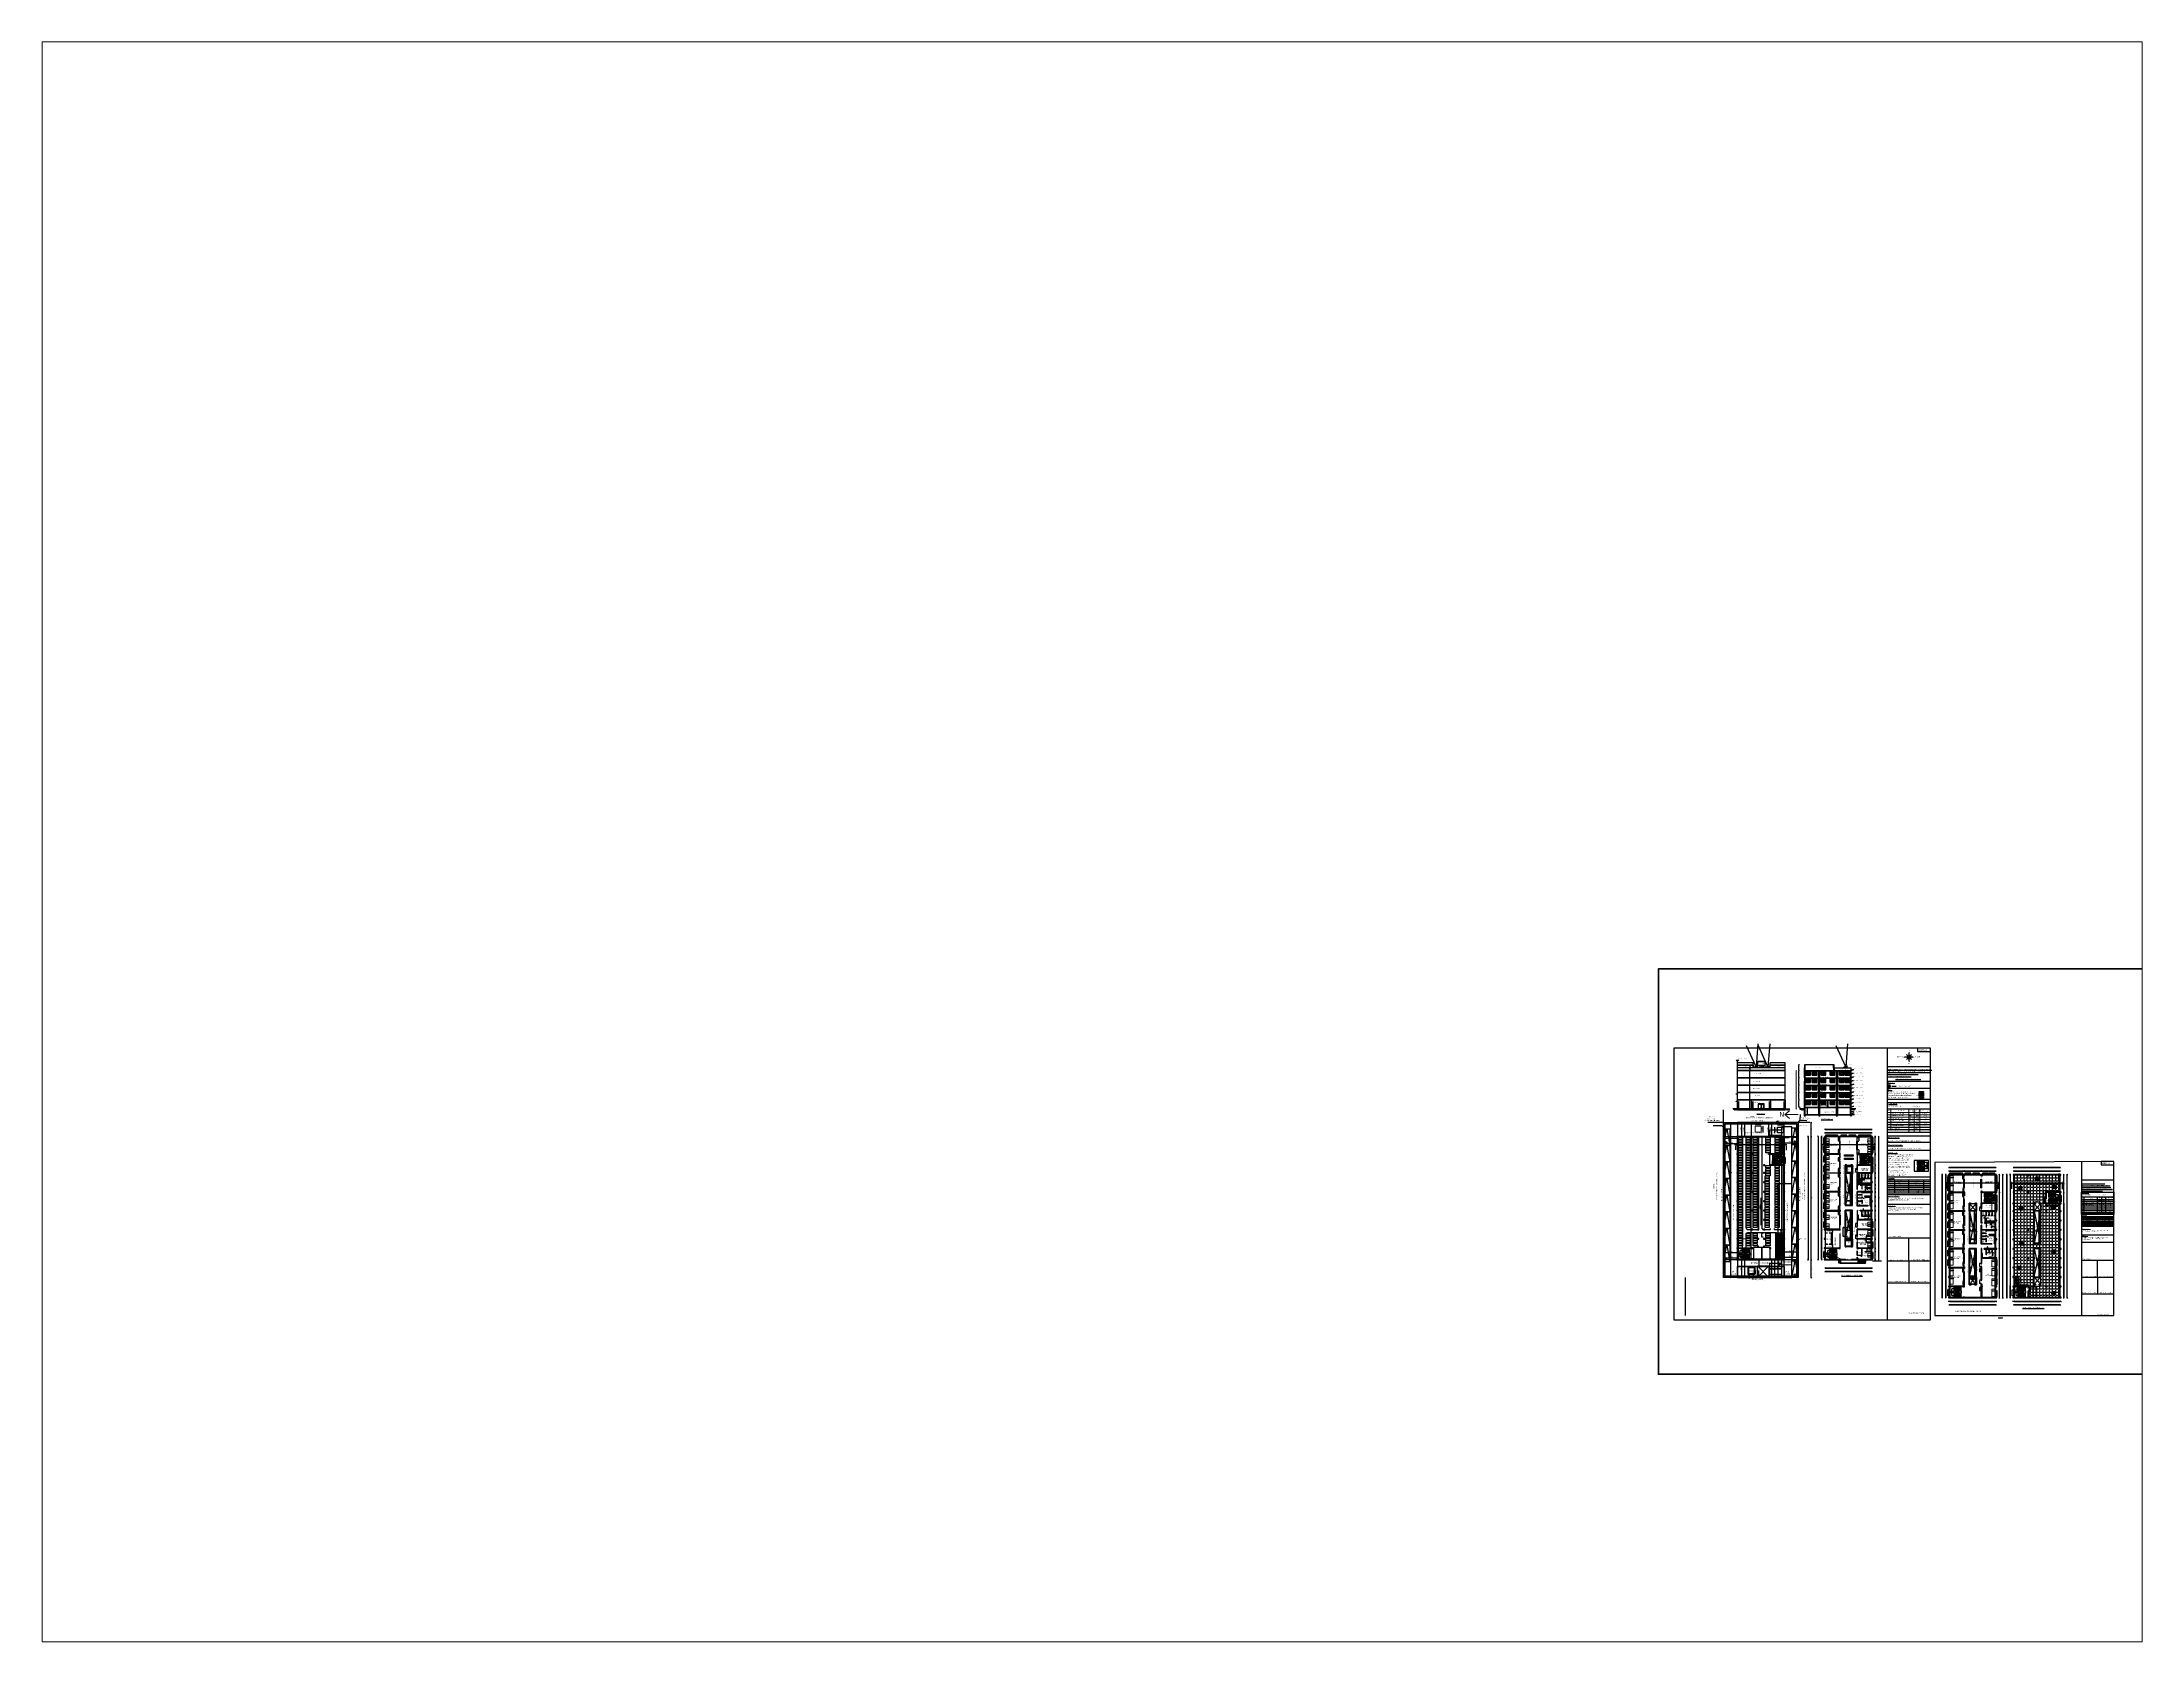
# Paper-space layout 'Layout1' of a CAD drawing. Header units: metres. Extents: x 1.05 to 9.45, y 0.8 to 7.2.
# The model-space entities are those that its viewports show. They can reach past a viewport. Long polylines and large blocks are cut down to what shows.
import ezdxf
from ezdxf import colors
from ezdxf.entities.mleader import LeaderData, LeaderLine
from ezdxf.math import Vec2, Vec3

# ---------------------------------------------------------------- set-up
doc = ezdxf.new("R2010")
doc.units = ezdxf.units.M
doc.header["$MEASUREMENT"] = 0
doc.header["$PDMODE"] = 96
for name, pattern in [('CABLIN', [0.35, 0.25, -0.1]), ('CENTER', [2, 1.25, -0.25, 0.25, -0.25]), ('DASHED2', [0.375, 0.25, -0.125]), ('DOT2', [0.125, 0, -0.125]), ('HIDDEN', [0.375, 0.25, -0.125])]:
    doc.linetypes.add(name, pattern=pattern)
for name, color, linetype in [('Area', 3, 'Continuous'), ('Bldg', 44, 'Continuous'), ('BLK_1_FLR_0_CHAJJA', 6, 'Continuous'), ('BLK_1_FLR_0_DRINKING_WATER', 7, 'Continuous'), ('BLK_1_FLR_0_EXIT_WIDTH_DOOR', 2, 'Continuous'), ('BLK_1_FLR_0_LIFT_1', 30, 'Continuous'), ('BLK_1_FLR_0_REGULAR_ROOM_1', 117, 'Continuous'), ('BLK_1_FLR_0_WATER_CLOSET', 60, 'Continuous'), ('BLK_1_FLR_1_BLT_UP_AREA', 26, 'Continuous'), ('BLK_1_FLR_1_BLT_UP_AREA_DEDUCT', 26, 'Continuous'), ('BLK_1_FLR_1_CARPET_AREA', 25, 'Continuous'), ('BLK_1_FLR_1_CHAJJA', 6, 'Continuous'), ('BLK_1_FLR_1_EXIT_WIDTH_DOOR', 2, 'Continuous'), ('BLK_1_FLR_1_LIFT_1', 30, 'Continuous'), ('BLK_1_FLR_1_URINAL', 235, 'Continuous'), ('BLK_1_FLR_1_VENTILATION_SHAFT', 6, 'Continuous'), ('BLK_1_FLR_2_BLT_UP_AREA_DEDUCT', 26, 'Continuous'), ('BLK_1_FLR_2_CARPET_AREA', 25, 'Continuous'), ('BLK_1_FLR_2_EXIT_WIDTH_DOOR', 2, 'Continuous'), ('BLK_1_FLR_2_REGULAR_ROOM_1', 117, 'Continuous'), ('BLK_1_FLR_2_VENTILATION_SHAFT', 6, 'Continuous'), ('BLK_1_FLR_4_ROOF_AREA', 54, 'Continuous'), ('BLK_1_HT_OF_BLDG', 5, 'Continuous'), ('BLK_1_LVL_0_BLDG_FOOT_PRINT', 1, 'Continuous'), ('BLK_1_LVL_0_FRONT_SETBACK', 2, 'Continuous'), ('BLK_1_LVL_0_REAR_SETBACK', 11, 'Continuous'), ('BLK_1_LVL_0_SIDE_SETBACK1', 171, 'Continuous'), ('BLK_1_LVL_0_SIDE_SETBACK2', 102, 'Continuous'), ('BLK_1_PLINTH_HEIGHT', 7, 'Continuous'), ('BLK_1_STAIR_HEADROOM', 55, 'Continuous'), ('C-ANNO-TABL', 10, 'Continuous'), ('DIM', 205, 'Continuous'), ('DRIVE_WAY', 255, 'Continuous'), ('ED', 30, 'Continuous'), ('FMB', 3, 'Continuous'), ('FOUR_WHEELER_DRIVE_WAY', 8, 'Continuous'), ('GUARD_ROOM', 2, 'Continuous'), ('ID', 3, 'Continuous'), ('norms', 4, 'Continuous'), ('PER_AISLE_WIDTH', 5, 'Continuous'), ('PERAISLE_WIDTH', 5, 'Continuous'), ('PLOT_BOUNDARY', 70, 'Continuous'), ('railing', 14, 'Continuous'), ('RWH', 130, 'Continuous'), ('T E X T', 7, 'Continuous'), ('text', 7, 'Continuous'), ('TEXT1', 7, 'Continuous'), ('TRANSFORMER_YARD', 7, 'Continuous'), ('W A L L', 125, 'Continuous'), ('wall', 125, 'Continuous'), ('wall1', 125, 'Continuous')]:
    doc.layers.add(name, color=color, linetype=linetype)
for name, color, linetype, plot in [('BLK_1_COVERED_AREA', 140, 'Continuous', False), ('BLK_1_FLR_0_BLT_UP_AREA', 26, 'Continuous', False), ('BLK_1_FLR_2_BLT_UP_AREA', 26, 'Continuous', False), ('BLK_1_MAX_HEIGHT_CAL_SET_BACK', 6, 'Continuous', False), ('DA_PARKING', 1, 'Continuous', False), ('PARKING_SLOT', 30, 'Continuous', False), ('TWO_WHEELER_PARKING', 2, 'Continuous', False)]:
    doc.layers.add(name, color=color, linetype=linetype, plot=plot)
for name, color, linetype, lineweight in [('BLK_1_DA_RAMP_1', 1, 'Continuous', 0), ('BLK_1_FLR_0_BATH', 205, 'Continuous', 0), ('BLK_1_FLR_0_ROOM_1_LIGHT_VENTILATION_1', 232, 'Continuous', 0), ('BLK_1_FLR_2_ROOM_1_LIGHT_VENTILATION_1', 232, 'Continuous', 0), ('DIST_EXIT', 7, 'Continuous', 0), ('FLOOR-GROUND', 7, 'Continuous', 50), ('NORTH_DIRECTION', 7, 'Continuous', 0), ('TWO_WHEELER_DRIVE_WAY', 6, 'Continuous', 5), ('WASTE_DISPOSAL', 7, 'Continuous', 0)]:
    doc.layers.add(name, color=color, linetype=linetype, lineweight=lineweight)
doc.styles.add('B DIM', font='')
doc.styles.add('CORPORATION', font='arial.ttf')
doc.styles.add('DIM 100', font='ARIALN.TTF', dxfattribs={"width": 0.85, "height": 0.23})
doc.styles.add('GD', font='GOTHIC.TTF')
doc.styles.add('PDF Arial Bold', font='arialbd.ttf')
doc.styles.add('ROMANS', font='arial.ttf', dxfattribs={"height": 8})
doc.styles.add('rs', font='arial.ttf', dxfattribs={"width": 0.85})
doc.styles.add('S', font='swiss.ttf')
doc.styles.get("Standard").update_dxf_attribs({"font": 'BOOKOS.TTF'})
doc.styles.add('style1', font='romantic.ttf')
doc.styles.add('swc', font='swissc.ttf', dxfattribs={"height": 250})
doc.styles.add('TIMES', font='BOOKOS.TTF')
doc.styles.add('USA TEXT', font='GOTHIC.TTF')
doc.styles.get('B DIM').set_extended_font_data('@Arial Unicode MS')
doc.dimstyles.new('1-100-ED', dxfattribs={"dimtxt": 0.2, "dimasz": 0.15, "dimexe": 0.18, "dimexo": 0.0625, "dimgap": 0.15, "dimtad": 1, "dimzin": 0, "dimdsep": 46, "dimtxsty": 'USA TEXT', "dimblk": 'ARCHTICK', "dimcen": 0.1, "dimse1": 1, "dimse2": 1, "dimclrd": 256, "dimclrt": 256, "dimadec": 0, "dimazin": 0, "dimtfac": 1, "dimtofl": 0, "dimtmove": 0, "dimatfit": 3, "dimldrblk": 'ARCHTICK', "dimfxl": 0, "dimtolj": 1, "dimtzin": 0, "dimarcsym": 0})
doc.dimstyles.new('Aec_Arch_I$7', dxfattribs={"dimscale": 96, "dimtxt": 0.09375, "dimasz": 0.125, "dimexe": 0.125, "dimexo": 0.125, "dimgap": 0.0625, "dimtad": 0, "dimzin": 3, "dimdsep": 46, "dimlunit": 4, "dimtxsty": 'ROMANS', "dimblk": 'OBLIQUE', "dimcen": 0.09375, "dimdle": 0.125, "dimadec": 0, "dimazin": 0, "dimtfac": 0.75, "dimtofl": 0, "dimtmove": 2, "dimatfit": 3, "dimldrblk": 'OBLIQUE', "dimfxl": 0, "dimfrac": 1, "dimtolj": 1, "dimtzin": 0, "dimarcsym": 0})
doc.dimstyles.new('Copy of 1-100-ID', dxfattribs={"dimtxt": 0.6, "dimasz": 0.5, "dimexe": 0, "dimexo": 0, "dimgap": 0.15, "dimtad": 1, "dimzin": 3, "dimdsep": 46, "dimtxsty": 'GD', "dimblk": 'ARCHTICK', "dimcen": 0, "dimse1": 1, "dimse2": 1, "dimclrd": 252, "dimclrt": 3, "dimadec": 0, "dimazin": 0, "dimtfac": 1, "dimtix": 1, "dimtmove": 2, "dimatfit": 3, "dimldrblk": 'ARCHTICK', "dimfxl": 0, "dimtolj": 1, "dimtzin": 0, "dimarcsym": 0})
doc.dimstyles.new('Dim-outter', dxfattribs={"dimtxt": 1, "dimasz": 1, "dimexe": 0, "dimexo": 0, "dimgap": 1, "dimtad": 1, "dimlfac": -1, "dimzin": 3, "dimdsep": 46, "dimtxsty": 'CORPORATION', "dimblk": 'ARCHTICK', "dimcen": 0.125, "dimclrd": 8, "dimclre": 8, "dimclrt": 256, "dimazin": 0, "dimtfac": 0.5, "dimtix": 1, "dimtmove": 2, "dimatfit": 3, "dimfxl": 0, "dimtolj": 1, "dimtzin": 0, "dimarcsym": 0})
doc.dimstyles.new('GRID DIM 400', dxfattribs={"dimscale": 0, "dimtxt": 0.8, "dimasz": 0.2, "dimexe": 0, "dimexo": 0, "dimgap": 0.2, "dimtad": 0, "dimlfac": -0.1, "dimzin": 1, "dimdsep": 46, "dimtxsty": 'DIM 100', "dimblk": 'ARCHTICK', "dimcen": 0, "dimclrd": 256, "dimclre": 252, "dimclrt": 4, "dimazin": 0, "dimtfac": 1, "dimtix": 1, "dimtofl": 0, "dimtmove": 2, "dimatfit": 0, "dimfxl": 0, "dimtolj": 1, "dimtzin": 0, "dimarcsym": 0})
doc.dimstyles.new('METRIC', dxfattribs={"dimtxt": 0.45, "dimasz": 0.25, "dimexe": 0.15, "dimexo": 0.15, "dimgap": 0.15, "dimtad": 1, "dimzin": 0, "dimdsep": 46, "dimtxsty": 'S', "dimcen": 0, "dimclrd": 1, "dimclre": 1, "dimclrt": 5, "dimadec": 0, "dimazin": 2, "dimtfac": 1, "dimtix": 1, "dimtofl": 0, "dimtmove": 1, "dimatfit": 0, "dimfxl": 0, "dimtolj": 1, "dimtzin": 0, "dimarcsym": 0})
doc.dimstyles.new('Saandard', dxfattribs={"dimtxt": 0.23, "dimasz": 0.12, "dimexe": 0.01, "dimexo": 0.2, "dimgap": 0.04, "dimtad": 1, "dimzin": 1, "dimdsep": 46, "dimtxsty": 'TIMES', "dimblk": 'OBLIQUE', "dimcen": 2.5, "dimse1": 1, "dimse2": 1, "dimclrd": 256, "dimclrt": 256, "dimadec": 0, "dimazin": 0, "dimtfac": 1, "dimtix": 1, "dimtmove": 0, "dimatfit": 3, "dimfxl": 0, "dimlwd": 13, "dimarcsym": 0})
doc.dimstyles.get("Standard").update_dxf_attribs({"dimtxt": 0.23, "dimasz": 0.18, "dimexe": 0.18, "dimexo": 0, "dimgap": 0.05, "dimtad": 1, "dimzin": 0, "dimdsep": 46, "dimtxsty": 'Standard', "dimblk": 'OBLIQUE', "dimcen": 0.09, "dimdle": 0.18, "dimse1": 1, "dimse2": 1, "dimclrd": 256, "dimadec": 0, "dimazin": 0, "dimtfac": 1, "dimtix": 1, "dimtmove": 0, "dimatfit": 3, "dimldrblk": 'OBLIQUE', "dimfxl": 0, "dimtolj": 1, "dimtzin": 0, "dimlwd": 13, "dimarcsym": 0})
doc.dimstyles.new('STANDARD$0', dxfattribs={"dimtxt": 7, "dimasz": 3, "dimexe": 3, "dimexo": 1, "dimgap": 1.5, "dimtad": 1, "dimdec": 1, "dimzin": 1, "dimdsep": 46, "dimlunit": 4, "dimtxsty": 'Standard', "dimblk": 'OBLIQUE', "dimcen": 0.09375, "dimdle": 1, "dimclrd": 8, "dimclre": 8, "dimclrt": 7, "dimadec": 1, "dimazin": 0, "dimtfac": 1, "dimtdec": 1, "dimtix": 1, "dimtmove": 2, "dimatfit": 3, "dimldrblk": 'ARCHTICK', "dimfxl": 0, "dimfrac": 2, "dimtolj": 1, "dimtzin": 0, "dimarcsym": 0})
pattern_1 = [(0, (-10114.8948, 3378.14307), (0, 0.433012702), [0.25, -0.5]), (120, (-10114.8948, 3378.14307), (-0.375, -0.216506351), [0.25, -0.5]), (60, (-10114.6448, 3378.14307), (-0.375, 0.216506351), [0.25, -0.5])]

# ---------------------------------------------------------------- blocks, each defined once
blk = doc.blocks.new('_Oblique')
at = {"color": 0, "linetype": 'ByBlock', "lineweight": -2}
blk.add_line((-0.5, -0.5), (0.5, 0.5), dxfattribs=at)
blk = doc.blocks.new('*D344')
at = {"layer": 'Defpoints', "color": 0}
for p in [(914.85, 40.79), (919.73, 41.02), (919.73, 39.27)]:
    blk.add_point(p, dxfattribs=at)
at = {"layer": 'ED', "color": 0, "lineweight": -2}
for p, q in [((914.85, 39.5), (914.85, 39.04)), ((914.85, 39.27), (919.73, 39.27)), ((919.73, 39.5), (919.73, 39.04))]:
    blk.add_line(p, q, dxfattribs=at)
at = {"layer": 'ED', "color": 0, "lineweight": -2, "xscale": 0.23, "yscale": 0.23, "zscale": 0.23, "rotation": 180}
blk.add_blockref('_Oblique', (914.85, 39.27), dxfattribs=at)
at = {"layer": 'ED', "color": 0, "lineweight": -2, "xscale": 0.23, "yscale": 0.23, "zscale": 0.23}
blk.add_blockref('_Oblique', (919.73, 39.27), dxfattribs=at)
at = {"layer": 'ED', "color": 0, "char_height": 0.23, "attachment_point": 5}
for s, insert in [('\\A1;[0.12]', (917.29, 39.02)), ('\\A1;4.88', (917.29, 39.48))]:
    blk.add_mtext(s, dxfattribs=dict(at, insert=insert))
blk = doc.blocks.new('*D147')
at = {"layer": 'Defpoints', "color": 0}
for p in [(919.73, 41.02), (928.44, 41.02), (928.44, 39.27)]:
    blk.add_point(p, dxfattribs=at)
at = {"layer": 'ED', "color": 0, "lineweight": -2}
for p, q in [((919.73, 39.5), (919.73, 39.04)), ((919.73, 39.27), (928.44, 39.27)), ((928.44, 39.5), (928.44, 39.04))]:
    blk.add_line(p, q, dxfattribs=at)
at = {"layer": 'ED', "color": 0, "lineweight": -2, "xscale": 0.23, "yscale": 0.23, "zscale": 0.23, "rotation": 180}
blk.add_blockref('_Oblique', (919.73, 39.27), dxfattribs=at)
at = {"layer": 'ED', "color": 0, "lineweight": -2, "xscale": 0.23, "yscale": 0.23, "zscale": 0.23}
blk.add_blockref('_Oblique', (928.44, 39.27), dxfattribs=at)
at = {"layer": 'ED', "color": 0, "char_height": 0.23, "attachment_point": 5}
for s, insert in [('\\A1;[0.22]', (924.08, 39.02)), ('\\A1;8.71', (924.08, 39.48))]:
    blk.add_mtext(s, dxfattribs=dict(at, insert=insert))
blk = doc.blocks.new('*D345')
at = {"layer": 'Defpoints', "color": 0}
for p in [(928.67, 41.02), (934.53, 40.79), (934.53, 39.27)]:
    blk.add_point(p, dxfattribs=at)
at = {"layer": 'ED', "color": 0, "lineweight": -2}
for p, q in [((928.67, 39.5), (928.67, 39.04)), ((928.67, 39.27), (934.53, 39.27)), ((934.53, 39.5), (934.53, 39.04))]:
    blk.add_line(p, q, dxfattribs=at)
at = {"layer": 'ED', "color": 0, "lineweight": -2, "xscale": 0.23, "yscale": 0.23, "zscale": 0.23, "rotation": 180}
blk.add_blockref('_Oblique', (928.67, 39.27), dxfattribs=at)
at = {"layer": 'ED', "color": 0, "lineweight": -2, "xscale": 0.23, "yscale": 0.23, "zscale": 0.23}
blk.add_blockref('_Oblique', (934.53, 39.27), dxfattribs=at)
at = {"layer": 'ED', "color": 0, "char_height": 0.23, "attachment_point": 5}
for s, insert in [('\\A1;[0.15]', (931.6, 39.02)), ('\\A1;5.87', (931.6, 39.48))]:
    blk.add_mtext(s, dxfattribs=dict(at, insert=insert))
blk = doc.blocks.new('*D148')
at = {"layer": 'Defpoints', "color": 0}
for p in [(914.62, 41.09), (934.76, 40.79), (934.76, 37.75)]:
    blk.add_point(p, dxfattribs=at)
at = {"layer": 'ED', "color": 0, "lineweight": -2}
for p, q in [((914.62, 37.98), (914.62, 37.52)), ((914.62, 37.75), (934.76, 37.75)), ((934.76, 37.98), (934.76, 37.52))]:
    blk.add_line(p, q, dxfattribs=at)
at = {"layer": 'ED', "color": 0, "lineweight": -2, "xscale": 0.23, "yscale": 0.23, "zscale": 0.23, "rotation": 180}
blk.add_blockref('_Oblique', (914.62, 37.75), dxfattribs=at)
at = {"layer": 'ED', "color": 0, "lineweight": -2, "xscale": 0.23, "yscale": 0.23, "zscale": 0.23}
blk.add_blockref('_Oblique', (934.76, 37.75), dxfattribs=at)
at = {"layer": 'ED', "color": 0, "char_height": 0.23, "attachment_point": 5}
for s, insert in [('\\A1;[0.51]', (924.69, 37.5)), ('\\A1;20.14', (924.69, 37.96))]:
    blk.add_mtext(s, dxfattribs=dict(at, insert=insert))
blk = doc.blocks.new('*D149')
at = {"layer": 'Defpoints', "color": 0}
for p in [(913.1, 41.02), (914.62, 41.02), (914.62, 40.79)]:
    blk.add_point(p, dxfattribs=at)
at = {"layer": 'ED', "color": 0, "lineweight": -2}
for p, q in [((913.33, 41.02), (912.87, 41.02)), ((913.33, 40.79), (912.87, 40.79)), ((913.1, 40.79), (913.1, 41.02))]:
    blk.add_line(p, q, dxfattribs=at)
at = {"layer": 'ED', "color": 0, "lineweight": -2, "xscale": 0.23, "yscale": 0.23, "zscale": 0.23}
for p, rotation in [((913.1, 41.02), 90), ((913.1, 40.79), 270)]:
    blk.add_blockref('_Oblique', p, dxfattribs=dict(at, rotation=rotation))
at = {"layer": 'ED', "color": 0, "insert": (913.1, 40.9), "char_height": 0.23, "attachment_point": 5, "rotation": 90}
blk.add_mtext('\\A1;0.23\\P [0.01]', dxfattribs=at)
blk = doc.blocks.new('*D346')
at = {"layer": 'Defpoints', "color": 0}
for p in [(913.1, 45.59), (914.62, 45.59), (914.62, 41.02)]:
    blk.add_point(p, dxfattribs=at)
at = {"layer": 'ED', "color": 0, "lineweight": -2}
for p, q in [((913.33, 45.59), (912.87, 45.59)), ((913.1, 41.02), (913.1, 45.59)), ((913.33, 41.02), (912.87, 41.02))]:
    blk.add_line(p, q, dxfattribs=at)
at = {"layer": 'ED', "color": 0, "lineweight": -2, "xscale": 0.23, "yscale": 0.23, "zscale": 0.23}
for p, rotation in [((913.1, 45.59), 90), ((913.1, 41.02), 270)]:
    blk.add_blockref('_Oblique', p, dxfattribs=dict(at, rotation=rotation))
at = {"layer": 'ED', "color": 0, "char_height": 0.23, "attachment_point": 5, "rotation": 90}
for s, insert in [('\\A1;4.57', (912.89, 43.3)), ('\\A1;[0.12]', (913.35, 43.3))]:
    blk.add_mtext(s, dxfattribs=dict(at, insert=insert))
blk = doc.blocks.new('*D150')
at = {"layer": 'Defpoints', "color": 0}
for p in [(913.1, 45.82), (914.62, 45.82), (914.62, 45.59)]:
    blk.add_point(p, dxfattribs=at)
at = {"layer": 'ED', "color": 0, "lineweight": -2}
for p, q in [((913.33, 45.82), (912.87, 45.82)), ((913.33, 45.59), (912.87, 45.59)), ((913.1, 45.59), (913.1, 45.82))]:
    blk.add_line(p, q, dxfattribs=at)
at = {"layer": 'ED', "color": 0, "lineweight": -2, "xscale": 0.23, "yscale": 0.23, "zscale": 0.23}
for p, rotation in [((913.1, 45.82), 90), ((913.1, 45.59), 270)]:
    blk.add_blockref('_Oblique', p, dxfattribs=dict(at, rotation=rotation))
at = {"layer": 'ED', "color": 0, "insert": (913.1, 45.7), "char_height": 0.23, "attachment_point": 5, "rotation": 90}
blk.add_mtext('\\A1;0.23\\P [0.01]', dxfattribs=at)
blk = doc.blocks.new('*D151')
at = {"layer": 'Defpoints', "color": 0}
for p in [(913.1, 53.74), (914.85, 53.74), (914.85, 45.82)]:
    blk.add_point(p, dxfattribs=at)
at = {"layer": 'ED', "color": 0, "lineweight": -2}
for p, q in [((913.33, 53.74), (912.87, 53.74)), ((913.33, 45.82), (912.87, 45.82)), ((913.1, 45.82), (913.1, 53.74))]:
    blk.add_line(p, q, dxfattribs=at)
at = {"layer": 'ED', "color": 0, "lineweight": -2, "xscale": 0.23, "yscale": 0.23, "zscale": 0.23}
for p, rotation in [((913.1, 53.74), 90), ((913.1, 45.82), 270)]:
    blk.add_blockref('_Oblique', p, dxfattribs=dict(at, rotation=rotation))
at = {"layer": 'ED', "color": 0, "char_height": 0.23, "attachment_point": 5, "rotation": 90}
for s, insert in [('\\A1;7.92', (912.89, 49.78)), ('\\A1;[0.20]', (913.35, 49.78))]:
    blk.add_mtext(s, dxfattribs=dict(at, insert=insert))
blk = doc.blocks.new('*D152')
at = {"layer": 'Defpoints', "color": 0}
for p in [(913.1, 53.97), (914.62, 53.97), (914.62, 53.74)]:
    blk.add_point(p, dxfattribs=at)
at = {"layer": 'ED', "color": 0, "lineweight": -2}
for p, q in [((913.33, 53.97), (912.87, 53.97)), ((913.33, 53.74), (912.87, 53.74)), ((913.1, 53.74), (913.1, 53.97))]:
    blk.add_line(p, q, dxfattribs=at)
at = {"layer": 'ED', "color": 0, "lineweight": -2, "xscale": 0.23, "yscale": 0.23, "zscale": 0.23}
for p, rotation in [((913.1, 53.97), 90), ((913.1, 53.74), 270)]:
    blk.add_blockref('_Oblique', p, dxfattribs=dict(at, rotation=rotation))
at = {"layer": 'ED', "color": 0, "insert": (913.1, 53.86), "char_height": 0.23, "attachment_point": 5, "rotation": 90}
blk.add_mtext('\\A1;0.23\\P [0.01]', dxfattribs=at)
blk = doc.blocks.new('*D347')
at = {"layer": 'Defpoints', "color": 0}
for p in [(913.1, 61.89), (914.85, 61.89), (914.62, 53.97)]:
    blk.add_point(p, dxfattribs=at)
at = {"layer": 'ED', "color": 0, "lineweight": -2}
for p, q in [((913.33, 61.89), (912.87, 61.89)), ((913.1, 53.97), (913.1, 61.89)), ((913.33, 53.97), (912.87, 53.97))]:
    blk.add_line(p, q, dxfattribs=at)
at = {"layer": 'ED', "color": 0, "lineweight": -2, "xscale": 0.23, "yscale": 0.23, "zscale": 0.23}
for p, rotation in [((913.1, 61.89), 90), ((913.1, 53.97), 270)]:
    blk.add_blockref('_Oblique', p, dxfattribs=dict(at, rotation=rotation))
at = {"layer": 'ED', "color": 0, "char_height": 0.23, "attachment_point": 5, "rotation": 90}
for s, insert in [('\\A1;7.92', (912.89, 57.93)), ('\\A1;[0.20]', (913.35, 57.93))]:
    blk.add_mtext(s, dxfattribs=dict(at, insert=insert))
blk = doc.blocks.new('*D348')
at = {"layer": 'Defpoints', "color": 0}
for p in [(913.1, 62.12), (914.62, 62.12), (914.85, 61.89)]:
    blk.add_point(p, dxfattribs=at)
at = {"layer": 'ED', "color": 0, "lineweight": -2}
for p, q in [((913.33, 62.12), (912.87, 62.12)), ((913.33, 61.89), (912.87, 61.89)), ((913.1, 61.89), (913.1, 62.12))]:
    blk.add_line(p, q, dxfattribs=at)
at = {"layer": 'ED', "color": 0, "lineweight": -2, "xscale": 0.23, "yscale": 0.23, "zscale": 0.23}
for p, rotation in [((913.1, 62.12), 90), ((913.1, 61.89), 270)]:
    blk.add_blockref('_Oblique', p, dxfattribs=dict(at, rotation=rotation))
at = {"layer": 'ED', "color": 0, "insert": (913.1, 62.01), "char_height": 0.23, "attachment_point": 5, "rotation": 90}
blk.add_mtext('\\A1;0.23\\P [0.01]', dxfattribs=at)
blk = doc.blocks.new('*D349')
at = {"layer": 'Defpoints', "color": 0}
for p in [(913.1, 70.05), (914.62, 70.05), (914.62, 62.12)]:
    blk.add_point(p, dxfattribs=at)
at = {"layer": 'ED', "color": 0, "lineweight": -2}
for p, q in [((913.33, 70.05), (912.87, 70.05)), ((913.1, 62.12), (913.1, 70.05)), ((913.33, 62.12), (912.87, 62.12))]:
    blk.add_line(p, q, dxfattribs=at)
at = {"layer": 'ED', "color": 0, "lineweight": -2, "xscale": 0.23, "yscale": 0.23, "zscale": 0.23}
for p, rotation in [((913.1, 70.05), 90), ((913.1, 62.12), 270)]:
    blk.add_blockref('_Oblique', p, dxfattribs=dict(at, rotation=rotation))
at = {"layer": 'ED', "color": 0, "char_height": 0.23, "attachment_point": 5, "rotation": 90}
for s, insert in [('\\A1;7.92', (912.89, 66.09)), ('\\A1;[0.20]', (913.35, 66.09))]:
    blk.add_mtext(s, dxfattribs=dict(at, insert=insert))
blk = doc.blocks.new('*D153')
at = {"layer": 'Defpoints', "color": 0}
for p in [(913.1, 70.28), (914.62, 70.28), (914.62, 70.05)]:
    blk.add_point(p, dxfattribs=at)
at = {"layer": 'ED', "color": 0, "lineweight": -2}
for p, q in [((913.33, 70.28), (912.87, 70.28)), ((913.33, 70.05), (912.87, 70.05)), ((913.1, 70.05), (913.1, 70.28))]:
    blk.add_line(p, q, dxfattribs=at)
at = {"layer": 'ED', "color": 0, "lineweight": -2, "xscale": 0.23, "yscale": 0.23, "zscale": 0.23}
for p, rotation in [((913.1, 70.28), 90), ((913.1, 70.05), 270)]:
    blk.add_blockref('_Oblique', p, dxfattribs=dict(at, rotation=rotation))
at = {"layer": 'ED', "color": 0, "insert": (913.1, 70.16), "char_height": 0.23, "attachment_point": 5, "rotation": 90}
blk.add_mtext('\\A1;0.23\\P [0.01]', dxfattribs=at)
blk = doc.blocks.new('*D350')
at = {"layer": 'Defpoints', "color": 0}
for p in [(913.1, 78.2), (914.62, 78.2), (914.62, 70.28)]:
    blk.add_point(p, dxfattribs=at)
at = {"layer": 'ED', "color": 0, "lineweight": -2}
for p, q in [((913.33, 78.2), (912.87, 78.2)), ((913.1, 70.28), (913.1, 78.2)), ((913.33, 70.28), (912.87, 70.28))]:
    blk.add_line(p, q, dxfattribs=at)
at = {"layer": 'ED', "color": 0, "lineweight": -2, "xscale": 0.23, "yscale": 0.23, "zscale": 0.23}
for p, rotation in [((913.1, 78.2), 90), ((913.1, 70.28), 270)]:
    blk.add_blockref('_Oblique', p, dxfattribs=dict(at, rotation=rotation))
at = {"layer": 'ED', "color": 0, "char_height": 0.23, "attachment_point": 5, "rotation": 90}
for s, insert in [('\\A1;7.92', (912.89, 74.24)), ('\\A1;[0.20]', (913.35, 74.24))]:
    blk.add_mtext(s, dxfattribs=dict(at, insert=insert))
blk = doc.blocks.new('*D154')
at = {"layer": 'Defpoints', "color": 0}
for p in [(913.1, 78.43), (914.62, 78.43), (914.62, 78.2)]:
    blk.add_point(p, dxfattribs=at)
at = {"layer": 'ED', "color": 0, "lineweight": -2}
for p, q in [((913.33, 78.43), (912.87, 78.43)), ((913.33, 78.2), (912.87, 78.2)), ((913.1, 78.2), (913.1, 78.43))]:
    blk.add_line(p, q, dxfattribs=at)
at = {"layer": 'ED', "color": 0, "lineweight": -2, "xscale": 0.23, "yscale": 0.23, "zscale": 0.23}
for p, rotation in [((913.1, 78.43), 90), ((913.1, 78.2), 270)]:
    blk.add_blockref('_Oblique', p, dxfattribs=dict(at, rotation=rotation))
at = {"layer": 'ED', "color": 0, "insert": (913.1, 78.32), "char_height": 0.23, "attachment_point": 5, "rotation": 90}
blk.add_mtext('\\A1;0.23\\P [0.01]', dxfattribs=at)
blk = doc.blocks.new('*D351')
at = {"layer": 'Defpoints', "color": 0}
for p in [(913.1, 86.36), (914.62, 86.36), (914.62, 78.43)]:
    blk.add_point(p, dxfattribs=at)
at = {"layer": 'ED', "color": 0, "lineweight": -2}
for p, q in [((913.33, 86.36), (912.87, 86.36)), ((913.1, 78.43), (913.1, 86.36)), ((913.33, 78.43), (912.87, 78.43))]:
    blk.add_line(p, q, dxfattribs=at)
at = {"layer": 'ED', "color": 0, "lineweight": -2, "xscale": 0.23, "yscale": 0.23, "zscale": 0.23}
for p, rotation in [((913.1, 86.36), 90), ((913.1, 78.43), 270)]:
    blk.add_blockref('_Oblique', p, dxfattribs=dict(at, rotation=rotation))
at = {"layer": 'ED', "color": 0, "char_height": 0.23, "attachment_point": 5, "rotation": 90}
for s, insert in [('\\A1;7.92', (912.89, 82.39)), ('\\A1;[0.20]', (913.35, 82.39))]:
    blk.add_mtext(s, dxfattribs=dict(at, insert=insert))
blk = doc.blocks.new('*D155')
at = {"layer": 'Defpoints', "color": 0}
for p in [(913.1, 86.58), (914.62, 86.58), (914.62, 86.36)]:
    blk.add_point(p, dxfattribs=at)
at = {"layer": 'ED', "color": 0, "lineweight": -2}
for p, q in [((913.33, 86.58), (912.87, 86.58)), ((913.33, 86.36), (912.87, 86.36)), ((913.1, 86.36), (913.1, 86.58))]:
    blk.add_line(p, q, dxfattribs=at)
at = {"layer": 'ED', "color": 0, "lineweight": -2, "xscale": 0.23, "yscale": 0.23, "zscale": 0.23}
for p, rotation in [((913.1, 86.58), 90), ((913.1, 86.36), 270)]:
    blk.add_blockref('_Oblique', p, dxfattribs=dict(at, rotation=rotation))
at = {"layer": 'ED', "color": 0, "insert": (913.1, 86.47), "char_height": 0.23, "attachment_point": 5, "rotation": 90}
blk.add_mtext('\\A1;0.23\\P [0.01]', dxfattribs=at)
blk = doc.blocks.new('*D352')
at = {"layer": 'Defpoints', "color": 0}
for p in [(913.1, 93.9), (914.62, 93.9), (914.92, 86.58)]:
    blk.add_point(p, dxfattribs=at)
at = {"layer": 'ED', "color": 0, "lineweight": -2}
for p, q in [((913.33, 93.9), (912.87, 93.9)), ((913.1, 86.58), (913.1, 93.9)), ((913.33, 86.58), (912.87, 86.58))]:
    blk.add_line(p, q, dxfattribs=at)
at = {"layer": 'ED', "color": 0, "lineweight": -2, "xscale": 0.23, "yscale": 0.23, "zscale": 0.23}
for p, rotation in [((913.1, 93.9), 90), ((913.1, 86.58), 270)]:
    blk.add_blockref('_Oblique', p, dxfattribs=dict(at, rotation=rotation))
at = {"layer": 'ED', "color": 0, "char_height": 0.23, "attachment_point": 5, "rotation": 90}
for s, insert in [('\\A1;7.32', (912.89, 90.24)), ('\\A1;[0.19]', (913.35, 90.24))]:
    blk.add_mtext(s, dxfattribs=dict(at, insert=insert))
blk = doc.blocks.new('*D156')
at = {"layer": 'Defpoints', "color": 0}
for p in [(913.1, 94.13), (914.62, 94.13), (914.62, 93.9)]:
    blk.add_point(p, dxfattribs=at)
at = {"layer": 'ED', "color": 0, "lineweight": -2}
for p, q in [((913.33, 94.13), (912.87, 94.13)), ((913.33, 93.9), (912.87, 93.9)), ((913.1, 93.9), (913.1, 94.13))]:
    blk.add_line(p, q, dxfattribs=at)
at = {"layer": 'ED', "color": 0, "lineweight": -2, "xscale": 0.23, "yscale": 0.23, "zscale": 0.23}
for p, rotation in [((913.1, 94.13), 90), ((913.1, 93.9), 270)]:
    blk.add_blockref('_Oblique', p, dxfattribs=dict(at, rotation=rotation))
at = {"layer": 'ED', "color": 0, "insert": (913.1, 94.01), "char_height": 0.23, "attachment_point": 5, "rotation": 90}
blk.add_mtext('\\A1;0.23\\P [0.01]', dxfattribs=at)
blk = doc.blocks.new('*D353')
at = {"layer": 'Defpoints', "color": 0}
for p in [(911.58, 94.13), (913.1, 94.13), (913.1, 40.79)]:
    blk.add_point(p, dxfattribs=at)
at = {"layer": 'ED', "color": 0, "lineweight": -2}
for p, q in [((911.81, 94.13), (911.35, 94.13)), ((911.58, 40.79), (911.58, 94.13)), ((911.81, 40.79), (911.35, 40.79))]:
    blk.add_line(p, q, dxfattribs=at)
at = {"layer": 'ED', "color": 0, "lineweight": -2, "xscale": 0.23, "yscale": 0.23, "zscale": 0.23}
for p, rotation in [((911.58, 94.13), 90), ((911.58, 40.79), 270)]:
    blk.add_blockref('_Oblique', p, dxfattribs=dict(at, rotation=rotation))
at = {"layer": 'ED', "color": 0, "char_height": 0.23, "attachment_point": 5, "rotation": 90}
for s, insert in [('\\A1;53.34', (911.37, 67.46)), ('\\A1;[1.35]', (911.83, 67.46))]:
    blk.add_mtext(s, dxfattribs=dict(at, insert=insert))
blk = doc.blocks.new('*D157')
at = {"layer": 'Defpoints', "color": 0}
for p in [(914.62, 94.13), (914.85, 95.65), (914.85, 94.13)]:
    blk.add_point(p, dxfattribs=at)
at = {"layer": 'ED', "color": 0, "lineweight": -2}
for p, q in [((914.62, 95.42), (914.62, 95.88)), ((914.62, 95.65), (914.85, 95.65)), ((914.85, 95.42), (914.85, 95.88))]:
    blk.add_line(p, q, dxfattribs=at)
at = {"layer": 'ED', "color": 0, "lineweight": -2, "xscale": 0.23, "yscale": 0.23, "zscale": 0.23, "rotation": 180}
blk.add_blockref('_Oblique', (914.62, 95.65), dxfattribs=at)
at = {"layer": 'ED', "color": 0, "lineweight": -2, "xscale": 0.23, "yscale": 0.23, "zscale": 0.23}
blk.add_blockref('_Oblique', (914.85, 95.65), dxfattribs=at)
at = {"layer": 'ED', "color": 0, "insert": (914.74, 95.65), "char_height": 0.23, "attachment_point": 5}
blk.add_mtext('\\A1;0.23\\P [0.01]', dxfattribs=at)
blk = doc.blocks.new('*D354')
at = {"layer": 'Defpoints', "color": 0}
for p in [(934.53, 93.9), (934.76, 95.65), (934.76, 94.13)]:
    blk.add_point(p, dxfattribs=at)
at = {"layer": 'ED', "color": 0, "lineweight": -2}
for p, q in [((934.53, 95.42), (934.53, 95.88)), ((934.53, 95.65), (934.76, 95.65)), ((934.76, 95.42), (934.76, 95.88))]:
    blk.add_line(p, q, dxfattribs=at)
at = {"layer": 'ED', "color": 0, "lineweight": -2, "xscale": 0.23, "yscale": 0.23, "zscale": 0.23, "rotation": 180}
blk.add_blockref('_Oblique', (934.53, 95.65), dxfattribs=at)
at = {"layer": 'ED', "color": 0, "lineweight": -2, "xscale": 0.23, "yscale": 0.23, "zscale": 0.23}
blk.add_blockref('_Oblique', (934.76, 95.65), dxfattribs=at)
at = {"layer": 'ED', "color": 0, "insert": (934.65, 95.65), "char_height": 0.23, "attachment_point": 5}
blk.add_mtext('\\A1;0.23\\P [0.01]', dxfattribs=at)
blk = doc.blocks.new('*D355')
at = {"layer": 'Defpoints', "color": 0}
for p in [(914.62, 94.13), (934.76, 97.17), (934.76, 94.13)]:
    blk.add_point(p, dxfattribs=at)
at = {"layer": 'ED', "color": 0, "lineweight": -2}
for p, q in [((914.62, 96.94), (914.62, 97.4)), ((914.62, 97.17), (934.76, 97.17)), ((934.76, 96.94), (934.76, 97.4))]:
    blk.add_line(p, q, dxfattribs=at)
at = {"layer": 'ED', "color": 0, "lineweight": -2, "xscale": 0.23, "yscale": 0.23, "zscale": 0.23, "rotation": 180}
blk.add_blockref('_Oblique', (914.62, 97.17), dxfattribs=at)
at = {"layer": 'ED', "color": 0, "lineweight": -2, "xscale": 0.23, "yscale": 0.23, "zscale": 0.23}
blk.add_blockref('_Oblique', (934.76, 97.17), dxfattribs=at)
at = {"layer": 'ED', "color": 0, "char_height": 0.23, "attachment_point": 5}
for s, insert in [('\\A1;[0.51]', (924.69, 96.92)), ('\\A1;20.14', (924.69, 97.38))]:
    blk.add_mtext(s, dxfattribs=dict(at, insert=insert))
blk = doc.blocks.new('*D158')
at = {"layer": 'Defpoints', "color": 0}
for p in [(934.52, 41.02), (934.52, 40.79), (936.28, 41.02)]:
    blk.add_point(p, dxfattribs=at)
at = {"layer": 'ED', "color": 0, "lineweight": -2}
for p, q in [((936.05, 41.02), (936.51, 41.02)), ((936.05, 40.79), (936.51, 40.79)), ((936.28, 40.79), (936.28, 41.02))]:
    blk.add_line(p, q, dxfattribs=at)
at = {"layer": 'ED', "color": 0, "lineweight": -2, "xscale": 0.23, "yscale": 0.23, "zscale": 0.23}
for p, rotation in [((936.28, 41.02), 90), ((936.28, 40.79), 270)]:
    blk.add_blockref('_Oblique', p, dxfattribs=dict(at, rotation=rotation))
at = {"layer": 'ED', "color": 0, "insert": (936.28, 40.9), "char_height": 0.23, "attachment_point": 5, "rotation": 90}
blk.add_mtext('\\A1;0.23\\P [0.01]', dxfattribs=at)
blk = doc.blocks.new('*D159')
at = {"layer": 'Defpoints', "color": 0}
for p in [(934.29, 57.89), (936.28, 57.89), (934.29, 41.02)]:
    blk.add_point(p, dxfattribs=at)
at = {"layer": 'ED', "color": 0, "lineweight": -2}
for p, q in [((936.05, 57.89), (936.51, 57.89)), ((936.28, 41.02), (936.28, 57.89)), ((936.05, 41.02), (936.51, 41.02))]:
    blk.add_line(p, q, dxfattribs=at)
at = {"layer": 'ED', "color": 0, "lineweight": -2, "xscale": 0.23, "yscale": 0.23, "zscale": 0.23}
for p, rotation in [((936.28, 57.89), 90), ((936.28, 41.02), 270)]:
    blk.add_blockref('_Oblique', p, dxfattribs=dict(at, rotation=rotation))
at = {"layer": 'ED', "color": 0, "char_height": 0.23, "attachment_point": 5, "rotation": 90}
for s, insert in [('\\A1;16.87', (936.07, 49.45)), ('\\A1;[0.43]', (936.53, 49.45))]:
    blk.add_mtext(s, dxfattribs=dict(at, insert=insert))
blk = doc.blocks.new('*D160')
at = {"layer": 'Defpoints', "color": 0}
for p in [(934.29, 58.12), (934.29, 57.89), (936.28, 58.12)]:
    blk.add_point(p, dxfattribs=at)
at = {"layer": 'ED', "color": 0, "lineweight": -2}
for p, q in [((936.05, 58.12), (936.51, 58.12)), ((936.05, 57.89), (936.51, 57.89)), ((936.28, 57.89), (936.28, 58.12))]:
    blk.add_line(p, q, dxfattribs=at)
at = {"layer": 'ED', "color": 0, "lineweight": -2, "xscale": 0.23, "yscale": 0.23, "zscale": 0.23}
for p, rotation in [((936.28, 58.12), 90), ((936.28, 57.89), 270)]:
    blk.add_blockref('_Oblique', p, dxfattribs=dict(at, rotation=rotation))
at = {"layer": 'ED', "color": 0, "insert": (936.28, 58), "char_height": 0.23, "attachment_point": 5, "rotation": 90}
blk.add_mtext('\\A1;0.23\\P [0.01]', dxfattribs=at)
blk = doc.blocks.new('*D161')
at = {"layer": 'Defpoints', "color": 0}
for p in [(934.29, 58.12), (934.52, 61.89), (936.28, 61.89)]:
    blk.add_point(p, dxfattribs=at)
at = {"layer": 'ED', "color": 0, "lineweight": -2}
for p, q in [((936.05, 61.89), (936.51, 61.89)), ((936.05, 58.12), (936.51, 58.12)), ((936.28, 58.12), (936.28, 61.89))]:
    blk.add_line(p, q, dxfattribs=at)
at = {"layer": 'ED', "color": 0, "lineweight": -2, "xscale": 0.23, "yscale": 0.23, "zscale": 0.23}
for p, rotation in [((936.28, 61.89), 90), ((936.28, 58.12), 270)]:
    blk.add_blockref('_Oblique', p, dxfattribs=dict(at, rotation=rotation))
at = {"layer": 'ED', "color": 0, "char_height": 0.23, "attachment_point": 5, "rotation": 90}
for s, insert in [('\\A1;3.78', (936.07, 60.01)), ('\\A1;[0.10]', (936.53, 60.01))]:
    blk.add_mtext(s, dxfattribs=dict(at, insert=insert))
blk = doc.blocks.new('*D162')
at = {"layer": 'Defpoints', "color": 0}
for p in [(934.52, 62.12), (934.52, 61.89), (936.28, 62.12)]:
    blk.add_point(p, dxfattribs=at)
at = {"layer": 'ED', "color": 0, "lineweight": -2}
for p, q in [((936.05, 62.12), (936.51, 62.12)), ((936.05, 61.89), (936.51, 61.89)), ((936.28, 61.89), (936.28, 62.12))]:
    blk.add_line(p, q, dxfattribs=at)
at = {"layer": 'ED', "color": 0, "lineweight": -2, "xscale": 0.23, "yscale": 0.23, "zscale": 0.23}
for p, rotation in [((936.28, 62.12), 90), ((936.28, 61.89), 270)]:
    blk.add_blockref('_Oblique', p, dxfattribs=dict(at, rotation=rotation))
at = {"layer": 'ED', "color": 0, "insert": (936.28, 62.01), "char_height": 0.23, "attachment_point": 5, "rotation": 90}
blk.add_mtext('\\A1;0.23\\P [0.01]', dxfattribs=at)
blk = doc.blocks.new('*D163')
at = {"layer": 'Defpoints', "color": 0}
for p in [(934.29, 63.95), (936.28, 63.95), (934.52, 62.12)]:
    blk.add_point(p, dxfattribs=at)
at = {"layer": 'ED', "color": 0, "lineweight": -2}
for p, q in [((936.05, 63.95), (936.51, 63.95)), ((936.28, 62.12), (936.28, 63.95)), ((936.05, 62.12), (936.51, 62.12))]:
    blk.add_line(p, q, dxfattribs=at)
at = {"layer": 'ED', "color": 0, "lineweight": -2, "xscale": 0.23, "yscale": 0.23, "zscale": 0.23}
for p, rotation in [((936.28, 63.95), 90), ((936.28, 62.12), 270)]:
    blk.add_blockref('_Oblique', p, dxfattribs=dict(at, rotation=rotation))
at = {"layer": 'ED', "color": 0, "char_height": 0.23, "attachment_point": 5, "rotation": 90}
for s, insert in [('\\A1;1.83', (936.07, 63.04)), ('\\A1;[0.05]', (936.53, 63.04))]:
    blk.add_mtext(s, dxfattribs=dict(at, insert=insert))
blk = doc.blocks.new('*D164')
at = {"layer": 'Defpoints', "color": 0}
for p in [(934.29, 64.18), (934.29, 63.95), (936.28, 64.18)]:
    blk.add_point(p, dxfattribs=at)
at = {"layer": 'ED', "color": 0, "lineweight": -2}
for p, q in [((936.05, 64.18), (936.51, 64.18)), ((936.05, 63.95), (936.51, 63.95)), ((936.28, 63.95), (936.28, 64.18))]:
    blk.add_line(p, q, dxfattribs=at)
at = {"layer": 'ED', "color": 0, "lineweight": -2, "xscale": 0.23, "yscale": 0.23, "zscale": 0.23}
for p, rotation in [((936.28, 64.18), 90), ((936.28, 63.95), 270)]:
    blk.add_blockref('_Oblique', p, dxfattribs=dict(at, rotation=rotation))
at = {"layer": 'ED', "color": 0, "insert": (936.28, 64.07), "char_height": 0.23, "attachment_point": 5, "rotation": 90}
blk.add_mtext('\\A1;0.23\\P [0.01]', dxfattribs=at)
blk = doc.blocks.new('*D165')
at = {"layer": 'Defpoints', "color": 0}
for p in [(934.29, 67.84), (934.29, 64.18), (936.28, 67.84)]:
    blk.add_point(p, dxfattribs=at)
at = {"layer": 'ED', "color": 0, "lineweight": -2}
for p, q in [((936.05, 67.84), (936.51, 67.84)), ((936.05, 64.18), (936.51, 64.18)), ((936.28, 64.18), (936.28, 67.84))]:
    blk.add_line(p, q, dxfattribs=at)
at = {"layer": 'ED', "color": 0, "lineweight": -2, "xscale": 0.23, "yscale": 0.23, "zscale": 0.23}
for p, rotation in [((936.28, 67.84), 90), ((936.28, 64.18), 270)]:
    blk.add_blockref('_Oblique', p, dxfattribs=dict(at, rotation=rotation))
at = {"layer": 'ED', "color": 0, "char_height": 0.23, "attachment_point": 5, "rotation": 90}
for s, insert in [('\\A1;3.66', (936.07, 66.01)), ('\\A1;[0.09]', (936.53, 66.01))]:
    blk.add_mtext(s, dxfattribs=dict(at, insert=insert))
blk = doc.blocks.new('*D166')
at = {"layer": 'Defpoints', "color": 0}
for p in [(934.29, 68.07), (934.29, 67.84), (936.28, 68.07)]:
    blk.add_point(p, dxfattribs=at)
at = {"layer": 'ED', "color": 0, "lineweight": -2}
for p, q in [((936.05, 68.07), (936.51, 68.07)), ((936.05, 67.84), (936.51, 67.84)), ((936.28, 67.84), (936.28, 68.07))]:
    blk.add_line(p, q, dxfattribs=at)
at = {"layer": 'ED', "color": 0, "lineweight": -2, "xscale": 0.23, "yscale": 0.23, "zscale": 0.23}
for p, rotation in [((936.28, 68.07), 90), ((936.28, 67.84), 270)]:
    blk.add_blockref('_Oblique', p, dxfattribs=dict(at, rotation=rotation))
at = {"layer": 'ED', "color": 0, "insert": (936.28, 67.96), "char_height": 0.23, "attachment_point": 5, "rotation": 90}
blk.add_mtext('\\A1;0.23\\P [0.01]', dxfattribs=at)
blk = doc.blocks.new('*D167')
at = {"layer": 'Defpoints', "color": 0}
for p in [(934.29, 68.07), (934.52, 70.05), (936.28, 70.05)]:
    blk.add_point(p, dxfattribs=at)
at = {"layer": 'ED', "color": 0, "lineweight": -2}
for p, q in [((936.05, 70.05), (936.51, 70.05)), ((936.05, 68.07), (936.51, 68.07)), ((936.28, 68.07), (936.28, 70.05))]:
    blk.add_line(p, q, dxfattribs=at)
at = {"layer": 'ED', "color": 0, "lineweight": -2, "xscale": 0.23, "yscale": 0.23, "zscale": 0.23}
for p, rotation in [((936.28, 70.05), 90), ((936.28, 68.07), 270)]:
    blk.add_blockref('_Oblique', p, dxfattribs=dict(at, rotation=rotation))
at = {"layer": 'ED', "color": 0, "char_height": 0.23, "attachment_point": 5, "rotation": 90}
for s, insert in [('\\A1;1.98', (936.07, 69.06)), ('\\A1;[0.05]', (936.53, 69.06))]:
    blk.add_mtext(s, dxfattribs=dict(at, insert=insert))
blk = doc.blocks.new('*D168')
at = {"layer": 'Defpoints', "color": 0}
for p in [(934.52, 70.28), (934.52, 70.05), (936.28, 70.28)]:
    blk.add_point(p, dxfattribs=at)
at = {"layer": 'ED', "color": 0, "lineweight": -2}
for p, q in [((936.05, 70.28), (936.51, 70.28)), ((936.05, 70.05), (936.51, 70.05)), ((936.28, 70.05), (936.28, 70.28))]:
    blk.add_line(p, q, dxfattribs=at)
at = {"layer": 'ED', "color": 0, "lineweight": -2, "xscale": 0.23, "yscale": 0.23, "zscale": 0.23}
for p, rotation in [((936.28, 70.28), 90), ((936.28, 70.05), 270)]:
    blk.add_blockref('_Oblique', p, dxfattribs=dict(at, rotation=rotation))
at = {"layer": 'ED', "color": 0, "insert": (936.28, 70.16), "char_height": 0.23, "attachment_point": 5, "rotation": 90}
blk.add_mtext('\\A1;0.23\\P [0.01]', dxfattribs=at)
blk = doc.blocks.new('*D169')
at = {"layer": 'Defpoints', "color": 0}
for p in [(934.29, 71.63), (934.52, 70.28), (936.28, 71.63)]:
    blk.add_point(p, dxfattribs=at)
at = {"layer": 'ED', "color": 0, "lineweight": -2}
for p, q in [((936.05, 71.63), (936.51, 71.63)), ((936.05, 70.28), (936.51, 70.28)), ((936.28, 70.28), (936.28, 71.63))]:
    blk.add_line(p, q, dxfattribs=at)
at = {"layer": 'ED', "color": 0, "lineweight": -2, "xscale": 0.23, "yscale": 0.23, "zscale": 0.23}
for p, rotation in [((936.28, 71.63), 90), ((936.28, 70.28), 270)]:
    blk.add_blockref('_Oblique', p, dxfattribs=dict(at, rotation=rotation))
at = {"layer": 'ED', "color": 0, "char_height": 0.23, "attachment_point": 5, "rotation": 90}
for s, insert in [('\\A1;1.35', (936.07, 70.95)), ('\\A1;[0.03]', (936.53, 70.95))]:
    blk.add_mtext(s, dxfattribs=dict(at, insert=insert))
blk = doc.blocks.new('*D170')
at = {"layer": 'Defpoints', "color": 0}
for p in [(934.29, 71.74), (934.29, 71.63), (936.28, 71.74)]:
    blk.add_point(p, dxfattribs=at)
at = {"layer": 'ED', "color": 0, "lineweight": -2}
for p, q in [((936.05, 71.74), (936.51, 71.74)), ((936.05, 71.63), (936.51, 71.63))]:
    blk.add_line(p, q, dxfattribs=at)
at = {"layer": 'ED', "color": 0, "insert": (936.28, 71.69), "char_height": 0.23, "attachment_point": 5, "rotation": 90}
blk.add_mtext('\\A1;0.11\\P [0.00]', dxfattribs=at)
blk = doc.blocks.new('*D171')
at = {"layer": 'Defpoints', "color": 0}
for p in [(934.29, 73.1), (936.28, 73.1), (934.29, 71.74)]:
    blk.add_point(p, dxfattribs=at)
at = {"layer": 'ED', "color": 0, "lineweight": -2}
for p, q in [((936.05, 73.1), (936.51, 73.1)), ((936.28, 71.74), (936.28, 73.1)), ((936.05, 71.74), (936.51, 71.74))]:
    blk.add_line(p, q, dxfattribs=at)
at = {"layer": 'ED', "color": 0, "lineweight": -2, "xscale": 0.23, "yscale": 0.23, "zscale": 0.23}
for p, rotation in [((936.28, 73.1), 90), ((936.28, 71.74), 270)]:
    blk.add_blockref('_Oblique', p, dxfattribs=dict(at, rotation=rotation))
at = {"layer": 'ED', "color": 0, "char_height": 0.23, "attachment_point": 5, "rotation": 90}
for s, insert in [('\\A1;1.35', (936.07, 72.42)), ('\\A1;[0.03]', (936.53, 72.42))]:
    blk.add_mtext(s, dxfattribs=dict(at, insert=insert))
blk = doc.blocks.new('*D172')
at = {"layer": 'Defpoints', "color": 0}
for p in [(934.29, 73.32), (934.29, 73.1), (936.28, 73.32)]:
    blk.add_point(p, dxfattribs=at)
at = {"layer": 'ED', "color": 0, "lineweight": -2}
for p, q in [((936.05, 73.32), (936.51, 73.32)), ((936.05, 73.1), (936.51, 73.1)), ((936.28, 73.1), (936.28, 73.32))]:
    blk.add_line(p, q, dxfattribs=at)
at = {"layer": 'ED', "color": 0, "lineweight": -2, "xscale": 0.23, "yscale": 0.23, "zscale": 0.23}
for p, rotation in [((936.28, 73.32), 90), ((936.28, 73.1), 270)]:
    blk.add_blockref('_Oblique', p, dxfattribs=dict(at, rotation=rotation))
at = {"layer": 'ED', "color": 0, "insert": (936.28, 73.21), "char_height": 0.23, "attachment_point": 5, "rotation": 90}
blk.add_mtext('\\A1;0.23\\P [0.01]', dxfattribs=at)
blk = doc.blocks.new('*D173')
at = {"layer": 'Defpoints', "color": 0}
for p in [(934.29, 78.2), (934.29, 73.32), (936.28, 78.2)]:
    blk.add_point(p, dxfattribs=at)
at = {"layer": 'ED', "color": 0, "lineweight": -2}
for p, q in [((936.05, 78.2), (936.51, 78.2)), ((936.05, 73.32), (936.51, 73.32)), ((936.28, 73.32), (936.28, 78.2))]:
    blk.add_line(p, q, dxfattribs=at)
at = {"layer": 'ED', "color": 0, "lineweight": -2, "xscale": 0.23, "yscale": 0.23, "zscale": 0.23}
for p, rotation in [((936.28, 78.2), 90), ((936.28, 73.32), 270)]:
    blk.add_blockref('_Oblique', p, dxfattribs=dict(at, rotation=rotation))
at = {"layer": 'ED', "color": 0, "char_height": 0.23, "attachment_point": 5, "rotation": 90}
for s, insert in [('\\A1;4.88', (936.07, 75.76)), ('\\A1;[0.12]', (936.53, 75.76))]:
    blk.add_mtext(s, dxfattribs=dict(at, insert=insert))
blk = doc.blocks.new('*D174')
at = {"layer": 'Defpoints', "color": 0}
for p in [(934.29, 78.43), (934.29, 78.2), (936.28, 78.43)]:
    blk.add_point(p, dxfattribs=at)
at = {"layer": 'ED', "color": 0, "lineweight": -2}
for p, q in [((936.05, 78.43), (936.51, 78.43)), ((936.05, 78.2), (936.51, 78.2)), ((936.28, 78.2), (936.28, 78.43))]:
    blk.add_line(p, q, dxfattribs=at)
at = {"layer": 'ED', "color": 0, "lineweight": -2, "xscale": 0.23, "yscale": 0.23, "zscale": 0.23}
for p, rotation in [((936.28, 78.43), 90), ((936.28, 78.2), 270)]:
    blk.add_blockref('_Oblique', p, dxfattribs=dict(at, rotation=rotation))
at = {"layer": 'ED', "color": 0, "insert": (936.28, 78.32), "char_height": 0.23, "attachment_point": 5, "rotation": 90}
blk.add_mtext('\\A1;0.23\\P [0.01]', dxfattribs=at)
blk = doc.blocks.new('*D175')
at = {"layer": 'Defpoints', "color": 0}
for p in [(934.29, 81.55), (934.29, 78.43), (936.28, 81.55)]:
    blk.add_point(p, dxfattribs=at)
at = {"layer": 'ED', "color": 0, "lineweight": -2}
for p, q in [((936.05, 81.55), (936.51, 81.55)), ((936.05, 78.43), (936.51, 78.43)), ((936.28, 78.43), (936.28, 81.55))]:
    blk.add_line(p, q, dxfattribs=at)
at = {"layer": 'ED', "color": 0, "lineweight": -2, "xscale": 0.23, "yscale": 0.23, "zscale": 0.23}
for p, rotation in [((936.28, 81.55), 90), ((936.28, 78.43), 270)]:
    blk.add_blockref('_Oblique', p, dxfattribs=dict(at, rotation=rotation))
at = {"layer": 'ED', "color": 0, "char_height": 0.23, "attachment_point": 5, "rotation": 90}
for s, insert in [('\\A1;3.12', (936.07, 79.99)), ('\\A1;[0.08]', (936.53, 79.99))]:
    blk.add_mtext(s, dxfattribs=dict(at, insert=insert))
blk = doc.blocks.new('*D356')
at = {"layer": 'Defpoints', "color": 0}
for p in [(934.76, 81.78), (936.28, 81.78), (934.53, 81.55)]:
    blk.add_point(p, dxfattribs=at)
at = {"layer": 'ED', "color": 0, "lineweight": -2}
for p, q in [((936.05, 81.78), (936.51, 81.78)), ((936.28, 81.55), (936.28, 81.78)), ((936.05, 81.55), (936.51, 81.55))]:
    blk.add_line(p, q, dxfattribs=at)
at = {"layer": 'ED', "color": 0, "lineweight": -2, "xscale": 0.23, "yscale": 0.23, "zscale": 0.23}
for p, rotation in [((936.28, 81.78), 90), ((936.28, 81.55), 270)]:
    blk.add_blockref('_Oblique', p, dxfattribs=dict(at, rotation=rotation))
at = {"layer": 'ED', "color": 0, "insert": (936.28, 81.67), "char_height": 0.23, "attachment_point": 5, "rotation": 90}
blk.add_mtext('\\A1;0.23\\P [0.01]', dxfattribs=at)
blk = doc.blocks.new('*D176')
at = {"layer": 'Defpoints', "color": 0}
for p in [(934.52, 86.36), (934.52, 81.78), (936.28, 86.36)]:
    blk.add_point(p, dxfattribs=at)
at = {"layer": 'ED', "color": 0, "lineweight": -2}
for p, q in [((936.05, 86.36), (936.51, 86.36)), ((936.05, 81.78), (936.51, 81.78)), ((936.28, 81.78), (936.28, 86.36))]:
    blk.add_line(p, q, dxfattribs=at)
at = {"layer": 'ED', "color": 0, "lineweight": -2, "xscale": 0.23, "yscale": 0.23, "zscale": 0.23}
for p, rotation in [((936.28, 86.36), 90), ((936.28, 81.78), 270)]:
    blk.add_blockref('_Oblique', p, dxfattribs=dict(at, rotation=rotation))
at = {"layer": 'ED', "color": 0, "char_height": 0.23, "attachment_point": 5, "rotation": 90}
for s, insert in [('\\A1;4.58', (936.07, 84.07)), ('\\A1;[0.12]', (936.53, 84.07))]:
    blk.add_mtext(s, dxfattribs=dict(at, insert=insert))
blk = doc.blocks.new('*D357')
at = {"layer": 'Defpoints', "color": 0}
for p in [(934.76, 86.59), (934.76, 86.36), (936.28, 86.36)]:
    blk.add_point(p, dxfattribs=at)
at = {"layer": 'ED', "color": 0, "lineweight": -2}
for p, q in [((936.05, 86.59), (936.51, 86.59)), ((936.05, 86.36), (936.51, 86.36)), ((936.28, 86.59), (936.28, 86.36))]:
    blk.add_line(p, q, dxfattribs=at)
at = {"layer": 'ED', "color": 0, "lineweight": -2, "xscale": 0.23, "yscale": 0.23, "zscale": 0.23}
for p, rotation in [((936.28, 86.59), 90), ((936.28, 86.36), 270)]:
    blk.add_blockref('_Oblique', p, dxfattribs=dict(at, rotation=rotation))
at = {"layer": 'ED', "color": 0, "insert": (936.28, 86.48), "char_height": 0.23, "attachment_point": 5, "rotation": 90}
blk.add_mtext('\\A1;0.23\\P [0.01]', dxfattribs=at)
blk = doc.blocks.new('*D177')
at = {"layer": 'Defpoints', "color": 0}
for p in [(934.29, 93.91), (936.28, 93.91), (934.44, 86.58)]:
    blk.add_point(p, dxfattribs=at)
at = {"layer": 'ED', "color": 0, "lineweight": -2}
for p, q in [((936.05, 93.91), (936.51, 93.91)), ((936.28, 86.58), (936.28, 93.91)), ((936.05, 86.58), (936.51, 86.58))]:
    blk.add_line(p, q, dxfattribs=at)
at = {"layer": 'ED', "color": 0, "lineweight": -2, "xscale": 0.23, "yscale": 0.23, "zscale": 0.23}
for p, rotation in [((936.28, 93.91), 90), ((936.28, 86.58), 270)]:
    blk.add_blockref('_Oblique', p, dxfattribs=dict(at, rotation=rotation))
at = {"layer": 'ED', "color": 0, "char_height": 0.23, "attachment_point": 5, "rotation": 90}
for s, insert in [('\\A1;7.32', (936.07, 90.24)), ('\\A1;[0.19]', (936.53, 90.24))]:
    blk.add_mtext(s, dxfattribs=dict(at, insert=insert))
blk = doc.blocks.new('*D178')
at = {"layer": 'Defpoints', "color": 0}
for p in [(934.29, 93.9), (934.52, 94.13), (936.28, 94.13)]:
    blk.add_point(p, dxfattribs=at)
at = {"layer": 'ED', "color": 0, "lineweight": -2}
for p, q in [((936.05, 94.13), (936.51, 94.13)), ((936.05, 93.9), (936.51, 93.9)), ((936.28, 93.9), (936.28, 94.13))]:
    blk.add_line(p, q, dxfattribs=at)
at = {"layer": 'ED', "color": 0, "lineweight": -2, "xscale": 0.23, "yscale": 0.23, "zscale": 0.23}
for p, rotation in [((936.28, 94.13), 90), ((936.28, 93.9), 270)]:
    blk.add_blockref('_Oblique', p, dxfattribs=dict(at, rotation=rotation))
at = {"layer": 'ED', "color": 0, "insert": (936.28, 94.01), "char_height": 0.23, "attachment_point": 5, "rotation": 90}
blk.add_mtext('\\A1;0.23\\P [0.01]', dxfattribs=at)
blk = doc.blocks.new('*D358')
at = {"layer": 'Defpoints', "color": 0}
for p in [(936.28, 94.13), (937.8, 94.13), (936.28, 40.79)]:
    blk.add_point(p, dxfattribs=at)
at = {"layer": 'ED', "color": 0, "lineweight": -2}
for p, q in [((937.57, 94.13), (938.03, 94.13)), ((937.8, 40.79), (937.8, 94.13)), ((937.57, 40.79), (938.03, 40.79))]:
    blk.add_line(p, q, dxfattribs=at)
at = {"layer": 'ED', "color": 0, "lineweight": -2, "xscale": 0.23, "yscale": 0.23, "zscale": 0.23}
for p, rotation in [((937.8, 94.13), 90), ((937.8, 40.79), 270)]:
    blk.add_blockref('_Oblique', p, dxfattribs=dict(at, rotation=rotation))
at = {"layer": 'ED', "color": 0, "char_height": 0.23, "attachment_point": 5, "rotation": 90}
for s, insert in [('\\A1;53.34', (937.59, 67.46)), ('\\A1;[1.35]', (938.05, 67.46))]:
    blk.add_mtext(s, dxfattribs=dict(at, insert=insert))
blk = doc.blocks.new('*D179')
at = {"layer": 'Defpoints', "color": 0}
for p in [(860.91, 61.3), (861.14, 61.3), (861.14, 53.69)]:
    blk.add_point(p, dxfattribs=at)
at = {"layer": 'ED', "color": 0, "lineweight": -2}
for p, q in [((860.91, 53.92), (860.91, 53.46)), ((860.91, 53.69), (861.14, 53.69)), ((861.14, 53.92), (861.14, 53.46))]:
    blk.add_line(p, q, dxfattribs=at)
at = {"layer": 'ED', "color": 0, "lineweight": -2, "xscale": 0.23, "yscale": 0.23, "zscale": 0.23, "rotation": 180}
blk.add_blockref('_Oblique', (860.91, 53.69), dxfattribs=at)
at = {"layer": 'ED', "color": 0, "lineweight": -2, "xscale": 0.23, "yscale": 0.23, "zscale": 0.23}
blk.add_blockref('_Oblique', (861.14, 53.69), dxfattribs=at)
at = {"layer": 'ED', "color": 0, "insert": (861.03, 53.69), "char_height": 0.23, "attachment_point": 5}
blk.add_mtext('\\A1;0.23\\P [0.01]', dxfattribs=at)
blk = doc.blocks.new('*D180')
at = {"layer": 'Defpoints', "color": 0}
for p in [(861.14, 61.3), (866.02, 61.53), (866.02, 53.69)]:
    blk.add_point(p, dxfattribs=at)
at = {"layer": 'ED', "color": 0, "lineweight": -2}
for p, q in [((861.14, 53.92), (861.14, 53.46)), ((861.14, 53.69), (866.02, 53.69)), ((866.02, 53.92), (866.02, 53.46))]:
    blk.add_line(p, q, dxfattribs=at)
at = {"layer": 'ED', "color": 0, "lineweight": -2, "xscale": 0.23, "yscale": 0.23, "zscale": 0.23, "rotation": 180}
blk.add_blockref('_Oblique', (861.14, 53.69), dxfattribs=at)
at = {"layer": 'ED', "color": 0, "lineweight": -2, "xscale": 0.23, "yscale": 0.23, "zscale": 0.23}
blk.add_blockref('_Oblique', (866.02, 53.69), dxfattribs=at)
at = {"layer": 'ED', "color": 0, "char_height": 0.23, "attachment_point": 5}
for s, insert in [('\\A1;[0.12]', (863.58, 53.44)), ('\\A1;4.88', (863.58, 53.9))]:
    blk.add_mtext(s, dxfattribs=dict(at, insert=insert))
blk = doc.blocks.new('*D181')
at = {"layer": 'Defpoints', "color": 0}
for p in [(866.02, 61.53), (874.73, 62.35), (874.73, 53.69)]:
    blk.add_point(p, dxfattribs=at)
at = {"layer": 'ED', "color": 0, "lineweight": -2}
for p, q in [((866.02, 53.92), (866.02, 53.46)), ((866.02, 53.69), (874.73, 53.69)), ((874.73, 53.92), (874.73, 53.46))]:
    blk.add_line(p, q, dxfattribs=at)
at = {"layer": 'ED', "color": 0, "lineweight": -2, "xscale": 0.23, "yscale": 0.23, "zscale": 0.23, "rotation": 180}
blk.add_blockref('_Oblique', (866.02, 53.69), dxfattribs=at)
at = {"layer": 'ED', "color": 0, "lineweight": -2, "xscale": 0.23, "yscale": 0.23, "zscale": 0.23}
blk.add_blockref('_Oblique', (874.73, 53.69), dxfattribs=at)
at = {"layer": 'ED', "color": 0, "char_height": 0.23, "attachment_point": 5}
for s, insert in [('\\A1;[0.22]', (870.37, 53.44)), ('\\A1;8.71', (870.37, 53.9))]:
    blk.add_mtext(s, dxfattribs=dict(at, insert=insert))
blk = doc.blocks.new('*D182')
at = {"layer": 'Defpoints', "color": 0}
for p in [(874.73, 61.3), (874.83, 61.52), (874.83, 53.69)]:
    blk.add_point(p, dxfattribs=at)
at = {"layer": 'ED', "color": 0, "lineweight": -2}
for p, q in [((874.73, 53.92), (874.73, 53.46)), ((874.83, 53.92), (874.83, 53.46))]:
    blk.add_line(p, q, dxfattribs=at)
at = {"layer": 'ED', "color": 0, "insert": (874.78, 53.69), "char_height": 0.23, "attachment_point": 5}
blk.add_mtext('\\A1;0.10\\P [0.00]', dxfattribs=at)
blk = doc.blocks.new('*D183')
at = {"layer": 'Defpoints', "color": 0}
for p in [(874.83, 61.52), (880.83, 61.3), (880.83, 53.69)]:
    blk.add_point(p, dxfattribs=at)
at = {"layer": 'ED', "color": 0, "lineweight": -2}
for p, q in [((874.83, 53.92), (874.83, 53.46)), ((874.83, 53.69), (880.83, 53.69)), ((880.83, 53.92), (880.83, 53.46))]:
    blk.add_line(p, q, dxfattribs=at)
at = {"layer": 'ED', "color": 0, "lineweight": -2, "xscale": 0.23, "yscale": 0.23, "zscale": 0.23, "rotation": 180}
blk.add_blockref('_Oblique', (874.83, 53.69), dxfattribs=at)
at = {"layer": 'ED', "color": 0, "lineweight": -2, "xscale": 0.23, "yscale": 0.23, "zscale": 0.23}
blk.add_blockref('_Oblique', (880.83, 53.69), dxfattribs=at)
at = {"layer": 'ED', "color": 0, "char_height": 0.23, "attachment_point": 5}
for s, insert in [('\\A1;[0.15]', (877.83, 53.44)), ('\\A1;6.00', (877.83, 53.9))]:
    blk.add_mtext(s, dxfattribs=dict(at, insert=insert))
blk = doc.blocks.new('*D184')
at = {"layer": 'Defpoints', "color": 0}
for p in [(880.83, 61.3), (881.05, 61.3), (881.05, 53.69)]:
    blk.add_point(p, dxfattribs=at)
at = {"layer": 'ED', "color": 0, "lineweight": -2}
for p, q in [((880.83, 53.92), (880.83, 53.46)), ((880.83, 53.69), (881.05, 53.69)), ((881.05, 53.92), (881.05, 53.46))]:
    blk.add_line(p, q, dxfattribs=at)
at = {"layer": 'ED', "color": 0, "lineweight": -2, "xscale": 0.23, "yscale": 0.23, "zscale": 0.23, "rotation": 180}
blk.add_blockref('_Oblique', (880.83, 53.69), dxfattribs=at)
at = {"layer": 'ED', "color": 0, "lineweight": -2, "xscale": 0.23, "yscale": 0.23, "zscale": 0.23}
blk.add_blockref('_Oblique', (881.05, 53.69), dxfattribs=at)
at = {"layer": 'ED', "color": 0, "insert": (880.94, 53.69), "char_height": 0.23, "attachment_point": 5}
blk.add_mtext('\\A1;0.23\\P [0.01]', dxfattribs=at)
blk = doc.blocks.new('*D185')
at = {"layer": 'Defpoints', "color": 0}
for p in [(860.91, 53.69), (881.05, 53.69), (881.05, 52.17)]:
    blk.add_point(p, dxfattribs=at)
at = {"layer": 'ED', "color": 0, "lineweight": -2}
for p, q in [((860.91, 52.4), (860.91, 51.94)), ((860.91, 52.17), (881.05, 52.17)), ((881.05, 52.4), (881.05, 51.94))]:
    blk.add_line(p, q, dxfattribs=at)
at = {"layer": 'ED', "color": 0, "lineweight": -2, "xscale": 0.23, "yscale": 0.23, "zscale": 0.23, "rotation": 180}
blk.add_blockref('_Oblique', (860.91, 52.17), dxfattribs=at)
at = {"layer": 'ED', "color": 0, "lineweight": -2, "xscale": 0.23, "yscale": 0.23, "zscale": 0.23}
blk.add_blockref('_Oblique', (881.05, 52.17), dxfattribs=at)
at = {"layer": 'ED', "color": 0, "char_height": 0.23, "attachment_point": 5}
for s, insert in [('\\A1;[0.51]', (870.98, 51.92)), ('\\A1;20.14', (870.98, 52.38))]:
    blk.add_mtext(s, dxfattribs=dict(at, insert=insert))
blk = doc.blocks.new('*D359')
at = {"layer": 'Defpoints', "color": 0}
for p in [(859.39, 57.31), (861.14, 57.54), (868.77, 57.31)]:
    blk.add_point(p, dxfattribs=at)
at = {"layer": 'ED', "color": 0, "lineweight": -2}
for p, q in [((859.62, 57.54), (859.16, 57.54)), ((859.62, 57.31), (859.16, 57.31)), ((859.39, 57.54), (859.39, 57.31))]:
    blk.add_line(p, q, dxfattribs=at)
at = {"layer": 'ED', "color": 0, "lineweight": -2, "xscale": 0.23, "yscale": 0.23, "zscale": 0.23}
for p, rotation in [((859.39, 57.54), 90), ((859.39, 57.31), 270)]:
    blk.add_blockref('_Oblique', p, dxfattribs=dict(at, rotation=rotation))
at = {"layer": 'ED', "color": 0, "insert": (859.39, 57.42), "char_height": 0.23, "attachment_point": 5, "rotation": 90}
blk.add_mtext('\\A1;0.23\\P [0.01]', dxfattribs=at)
blk = doc.blocks.new('*D360')
at = {"layer": 'Defpoints', "color": 0}
for p in [(859.39, 62.11), (860.91, 62.11), (861.14, 57.54)]:
    blk.add_point(p, dxfattribs=at)
at = {"layer": 'ED', "color": 0, "lineweight": -2}
for p, q in [((859.62, 62.11), (859.16, 62.11)), ((859.62, 57.54), (859.16, 57.54)), ((859.39, 57.54), (859.39, 62.11))]:
    blk.add_line(p, q, dxfattribs=at)
at = {"layer": 'ED', "color": 0, "lineweight": -2, "xscale": 0.23, "yscale": 0.23, "zscale": 0.23}
for p, rotation in [((859.39, 62.11), 90), ((859.39, 57.54), 270)]:
    blk.add_blockref('_Oblique', p, dxfattribs=dict(at, rotation=rotation))
at = {"layer": 'ED', "color": 0, "char_height": 0.23, "attachment_point": 5, "rotation": 90}
for s, insert in [('\\A1;4.57', (859.18, 59.82)), ('\\A1;[0.12]', (859.64, 59.82))]:
    blk.add_mtext(s, dxfattribs=dict(at, insert=insert))
blk = doc.blocks.new('*D186')
at = {"layer": 'Defpoints', "color": 0}
for p in [(859.39, 62.34), (860.91, 62.34), (860.91, 62.11)]:
    blk.add_point(p, dxfattribs=at)
at = {"layer": 'ED', "color": 0, "lineweight": -2}
for p, q in [((859.62, 62.34), (859.16, 62.34)), ((859.62, 62.11), (859.16, 62.11)), ((859.39, 62.11), (859.39, 62.34))]:
    blk.add_line(p, q, dxfattribs=at)
at = {"layer": 'ED', "color": 0, "lineweight": -2, "xscale": 0.23, "yscale": 0.23, "zscale": 0.23}
for p, rotation in [((859.39, 62.34), 90), ((859.39, 62.11), 270)]:
    blk.add_blockref('_Oblique', p, dxfattribs=dict(at, rotation=rotation))
at = {"layer": 'ED', "color": 0, "insert": (859.39, 62.22), "char_height": 0.23, "attachment_point": 5, "rotation": 90}
blk.add_mtext('\\A1;0.23\\P [0.01]', dxfattribs=at)
blk = doc.blocks.new('*D361')
at = {"layer": 'Defpoints', "color": 0}
for p in [(859.39, 63.86), (861.14, 63.86), (860.91, 62.34)]:
    blk.add_point(p, dxfattribs=at)
at = {"layer": 'ED', "color": 0, "lineweight": -2}
for p, q in [((859.62, 63.86), (859.16, 63.86)), ((859.39, 62.34), (859.39, 63.86)), ((859.62, 62.34), (859.16, 62.34))]:
    blk.add_line(p, q, dxfattribs=at)
at = {"layer": 'ED', "color": 0, "lineweight": -2, "xscale": 0.23, "yscale": 0.23, "zscale": 0.23}
for p, rotation in [((859.39, 63.86), 90), ((859.39, 62.34), 270)]:
    blk.add_blockref('_Oblique', p, dxfattribs=dict(at, rotation=rotation))
at = {"layer": 'ED', "color": 0, "char_height": 0.23, "attachment_point": 5, "rotation": 90}
for s, insert in [('\\A1;1.52', (859.18, 63.1)), ('\\A1;[0.04]', (859.64, 63.1))]:
    blk.add_mtext(s, dxfattribs=dict(at, insert=insert))
blk = doc.blocks.new('*D187')
at = {"layer": 'Defpoints', "color": 0}
for p in [(859.39, 63.95), (861.14, 63.95), (861.14, 63.86)]:
    blk.add_point(p, dxfattribs=at)
at = {"layer": 'ED', "color": 0, "lineweight": -2}
for p, q in [((859.62, 63.95), (859.16, 63.95)), ((859.62, 63.86), (859.16, 63.86))]:
    blk.add_line(p, q, dxfattribs=at)
at = {"layer": 'ED', "color": 0, "insert": (859.39, 63.91), "char_height": 0.23, "attachment_point": 5, "rotation": 90}
blk.add_mtext('\\A1;0.09\\P [0.00]', dxfattribs=at)
blk = doc.blocks.new('*D188')
at = {"layer": 'Defpoints', "color": 0}
for p in [(859.39, 68.74), (861.14, 68.74), (861.14, 63.95)]:
    blk.add_point(p, dxfattribs=at)
at = {"layer": 'ED', "color": 0, "lineweight": -2}
for p, q in [((859.62, 68.74), (859.16, 68.74)), ((859.62, 63.95), (859.16, 63.95)), ((859.39, 63.95), (859.39, 68.74))]:
    blk.add_line(p, q, dxfattribs=at)
at = {"layer": 'ED', "color": 0, "lineweight": -2, "xscale": 0.23, "yscale": 0.23, "zscale": 0.23}
for p, rotation in [((859.39, 68.74), 90), ((859.39, 63.95), 270)]:
    blk.add_blockref('_Oblique', p, dxfattribs=dict(at, rotation=rotation))
at = {"layer": 'ED', "color": 0, "char_height": 0.23, "attachment_point": 5, "rotation": 90}
for s, insert in [('\\A1;4.78', (859.18, 66.35)), ('\\A1;[0.12]', (859.64, 66.35))]:
    blk.add_mtext(s, dxfattribs=dict(at, insert=insert))
blk = doc.blocks.new('*D189')
at = {"layer": 'Defpoints', "color": 0}
for p in [(859.39, 68.84), (861.14, 68.84), (861.14, 68.74)]:
    blk.add_point(p, dxfattribs=at)
at = {"layer": 'ED', "color": 0, "lineweight": -2}
for p, q in [((859.62, 68.84), (859.16, 68.84)), ((859.62, 68.74), (859.16, 68.74))]:
    blk.add_line(p, q, dxfattribs=at)
at = {"layer": 'ED', "color": 0, "insert": (859.39, 68.79), "char_height": 0.23, "attachment_point": 5, "rotation": 90}
blk.add_mtext('\\A1;0.10\\P [0.00]', dxfattribs=at)
blk = doc.blocks.new('*D190')
at = {"layer": 'Defpoints', "color": 0}
for p in [(859.39, 70.26), (861.14, 68.84), (864.97, 70.26)]:
    blk.add_point(p, dxfattribs=at)
at = {"layer": 'ED', "color": 0, "lineweight": -2}
for p, q in [((859.62, 70.26), (859.16, 70.26)), ((859.62, 68.84), (859.16, 68.84)), ((859.39, 68.84), (859.39, 70.26))]:
    blk.add_line(p, q, dxfattribs=at)
at = {"layer": 'ED', "color": 0, "lineweight": -2, "xscale": 0.23, "yscale": 0.23, "zscale": 0.23}
for p, rotation in [((859.39, 70.26), 90), ((859.39, 68.84), 270)]:
    blk.add_blockref('_Oblique', p, dxfattribs=dict(at, rotation=rotation))
at = {"layer": 'ED', "color": 0, "char_height": 0.23, "attachment_point": 5, "rotation": 90}
for s, insert in [('\\A1;1.42', (859.18, 69.55)), ('\\A1;[0.04]', (859.64, 69.55))]:
    blk.add_mtext(s, dxfattribs=dict(at, insert=insert))
blk = doc.blocks.new('*D191')
at = {"layer": 'Defpoints', "color": 0}
for p in [(859.39, 70.49), (861.43, 70.49), (861.46, 70.26)]:
    blk.add_point(p, dxfattribs=at)
at = {"layer": 'ED', "color": 0, "lineweight": -2}
for p, q in [((859.62, 70.49), (859.16, 70.49)), ((859.62, 70.26), (859.16, 70.26)), ((859.39, 70.26), (859.39, 70.49))]:
    blk.add_line(p, q, dxfattribs=at)
at = {"layer": 'ED', "color": 0, "lineweight": -2, "xscale": 0.23, "yscale": 0.23, "zscale": 0.23}
for p, rotation in [((859.39, 70.49), 90), ((859.39, 70.26), 270)]:
    blk.add_blockref('_Oblique', p, dxfattribs=dict(at, rotation=rotation))
at = {"layer": 'ED', "color": 0, "insert": (859.39, 70.38), "char_height": 0.23, "attachment_point": 5, "rotation": 90}
blk.add_mtext('\\A1;0.23\\P [0.01]', dxfattribs=at)
blk = doc.blocks.new('*D362')
at = {"layer": 'Defpoints', "color": 0}
for p in [(859.39, 78.42), (861.14, 78.42), (865.65, 70.49)]:
    blk.add_point(p, dxfattribs=at)
at = {"layer": 'ED', "color": 0, "lineweight": -2}
for p, q in [((859.62, 78.42), (859.16, 78.42)), ((859.39, 70.49), (859.39, 78.42)), ((859.62, 70.49), (859.16, 70.49))]:
    blk.add_line(p, q, dxfattribs=at)
at = {"layer": 'ED', "color": 0, "lineweight": -2, "xscale": 0.23, "yscale": 0.23, "zscale": 0.23}
for p, rotation in [((859.39, 78.42), 90), ((859.39, 70.49), 270)]:
    blk.add_blockref('_Oblique', p, dxfattribs=dict(at, rotation=rotation))
at = {"layer": 'ED', "color": 0, "char_height": 0.23, "attachment_point": 5, "rotation": 90}
for s, insert in [('\\A1;7.92', (859.18, 74.45)), ('\\A1;[0.20]', (859.64, 74.45))]:
    blk.add_mtext(s, dxfattribs=dict(at, insert=insert))
blk = doc.blocks.new('*D363')
at = {"layer": 'Defpoints', "color": 0}
for p in [(859.39, 78.65), (860.91, 78.65), (861.14, 78.42)]:
    blk.add_point(p, dxfattribs=at)
at = {"layer": 'ED', "color": 0, "lineweight": -2}
for p, q in [((859.62, 78.65), (859.16, 78.65)), ((859.62, 78.42), (859.16, 78.42)), ((859.39, 78.42), (859.39, 78.65))]:
    blk.add_line(p, q, dxfattribs=at)
at = {"layer": 'ED', "color": 0, "lineweight": -2, "xscale": 0.23, "yscale": 0.23, "zscale": 0.23}
for p, rotation in [((859.39, 78.65), 90), ((859.39, 78.42), 270)]:
    blk.add_blockref('_Oblique', p, dxfattribs=dict(at, rotation=rotation))
at = {"layer": 'ED', "color": 0, "insert": (859.39, 78.53), "char_height": 0.23, "attachment_point": 5, "rotation": 90}
blk.add_mtext('\\A1;0.23\\P [0.01]', dxfattribs=at)
blk = doc.blocks.new('*D364')
at = {"layer": 'Defpoints', "color": 0}
for p in [(859.39, 86.57), (860.91, 86.57), (860.91, 78.65)]:
    blk.add_point(p, dxfattribs=at)
at = {"layer": 'ED', "color": 0, "lineweight": -2}
for p, q in [((859.62, 86.57), (859.16, 86.57)), ((859.39, 78.65), (859.39, 86.57)), ((859.62, 78.65), (859.16, 78.65))]:
    blk.add_line(p, q, dxfattribs=at)
at = {"layer": 'ED', "color": 0, "lineweight": -2, "xscale": 0.23, "yscale": 0.23, "zscale": 0.23}
for p, rotation in [((859.39, 86.57), 90), ((859.39, 78.65), 270)]:
    blk.add_blockref('_Oblique', p, dxfattribs=dict(at, rotation=rotation))
at = {"layer": 'ED', "color": 0, "char_height": 0.23, "attachment_point": 5, "rotation": 90}
for s, insert in [('\\A1;7.92', (859.18, 82.61)), ('\\A1;[0.20]', (859.64, 82.61))]:
    blk.add_mtext(s, dxfattribs=dict(at, insert=insert))
blk = doc.blocks.new('*D192')
at = {"layer": 'Defpoints', "color": 0}
for p in [(859.39, 86.8), (860.91, 86.8), (860.91, 86.57)]:
    blk.add_point(p, dxfattribs=at)
at = {"layer": 'ED', "color": 0, "lineweight": -2}
for p, q in [((859.62, 86.8), (859.16, 86.8)), ((859.62, 86.57), (859.16, 86.57)), ((859.39, 86.57), (859.39, 86.8))]:
    blk.add_line(p, q, dxfattribs=at)
at = {"layer": 'ED', "color": 0, "lineweight": -2, "xscale": 0.23, "yscale": 0.23, "zscale": 0.23}
for p, rotation in [((859.39, 86.8), 90), ((859.39, 86.57), 270)]:
    blk.add_blockref('_Oblique', p, dxfattribs=dict(at, rotation=rotation))
at = {"layer": 'ED', "color": 0, "insert": (859.39, 86.68), "char_height": 0.23, "attachment_point": 5, "rotation": 90}
blk.add_mtext('\\A1;0.23\\P [0.01]', dxfattribs=at)
blk = doc.blocks.new('*D365')
at = {"layer": 'Defpoints', "color": 0}
for p in [(859.39, 94.72), (860.91, 94.72), (860.91, 86.8)]:
    blk.add_point(p, dxfattribs=at)
at = {"layer": 'ED', "color": 0, "lineweight": -2}
for p, q in [((859.62, 94.72), (859.16, 94.72)), ((859.39, 86.8), (859.39, 94.72)), ((859.62, 86.8), (859.16, 86.8))]:
    blk.add_line(p, q, dxfattribs=at)
at = {"layer": 'ED', "color": 0, "lineweight": -2, "xscale": 0.23, "yscale": 0.23, "zscale": 0.23}
for p, rotation in [((859.39, 94.72), 90), ((859.39, 86.8), 270)]:
    blk.add_blockref('_Oblique', p, dxfattribs=dict(at, rotation=rotation))
at = {"layer": 'ED', "color": 0, "char_height": 0.23, "attachment_point": 5, "rotation": 90}
for s, insert in [('\\A1;7.92', (859.18, 90.76)), ('\\A1;[0.20]', (859.64, 90.76))]:
    blk.add_mtext(s, dxfattribs=dict(at, insert=insert))
blk = doc.blocks.new('*D193')
at = {"layer": 'Defpoints', "color": 0}
for p in [(859.39, 94.95), (860.91, 94.95), (860.91, 94.72)]:
    blk.add_point(p, dxfattribs=at)
at = {"layer": 'ED', "color": 0, "lineweight": -2}
for p, q in [((859.62, 94.95), (859.16, 94.95)), ((859.62, 94.72), (859.16, 94.72)), ((859.39, 94.72), (859.39, 94.95))]:
    blk.add_line(p, q, dxfattribs=at)
at = {"layer": 'ED', "color": 0, "lineweight": -2, "xscale": 0.23, "yscale": 0.23, "zscale": 0.23}
for p, rotation in [((859.39, 94.95), 90), ((859.39, 94.72), 270)]:
    blk.add_blockref('_Oblique', p, dxfattribs=dict(at, rotation=rotation))
at = {"layer": 'ED', "color": 0, "insert": (859.39, 94.84), "char_height": 0.23, "attachment_point": 5, "rotation": 90}
blk.add_mtext('\\A1;0.23\\P [0.01]', dxfattribs=at)
blk = doc.blocks.new('*D366')
at = {"layer": 'Defpoints', "color": 0}
for p in [(859.39, 102.88), (860.91, 102.88), (860.91, 94.95)]:
    blk.add_point(p, dxfattribs=at)
at = {"layer": 'ED', "color": 0, "lineweight": -2}
for p, q in [((859.62, 102.88), (859.16, 102.88)), ((859.39, 94.95), (859.39, 102.88)), ((859.62, 94.95), (859.16, 94.95))]:
    blk.add_line(p, q, dxfattribs=at)
at = {"layer": 'ED', "color": 0, "lineweight": -2, "xscale": 0.23, "yscale": 0.23, "zscale": 0.23}
for p, rotation in [((859.39, 102.88), 90), ((859.39, 94.95), 270)]:
    blk.add_blockref('_Oblique', p, dxfattribs=dict(at, rotation=rotation))
at = {"layer": 'ED', "color": 0, "char_height": 0.23, "attachment_point": 5, "rotation": 90}
for s, insert in [('\\A1;7.92', (859.18, 98.91)), ('\\A1;[0.20]', (859.64, 98.91))]:
    blk.add_mtext(s, dxfattribs=dict(at, insert=insert))
blk = doc.blocks.new('*D194')
at = {"layer": 'Defpoints', "color": 0}
for p in [(859.39, 103.11), (860.91, 103.11), (860.91, 102.88)]:
    blk.add_point(p, dxfattribs=at)
at = {"layer": 'ED', "color": 0, "lineweight": -2}
for p, q in [((859.62, 103.11), (859.16, 103.11)), ((859.62, 102.88), (859.16, 102.88)), ((859.39, 102.88), (859.39, 103.11))]:
    blk.add_line(p, q, dxfattribs=at)
at = {"layer": 'ED', "color": 0, "lineweight": -2, "xscale": 0.23, "yscale": 0.23, "zscale": 0.23}
for p, rotation in [((859.39, 103.11), 90), ((859.39, 102.88), 270)]:
    blk.add_blockref('_Oblique', p, dxfattribs=dict(at, rotation=rotation))
at = {"layer": 'ED', "color": 0, "insert": (859.39, 102.99), "char_height": 0.23, "attachment_point": 5, "rotation": 90}
blk.add_mtext('\\A1;0.23\\P [0.01]', dxfattribs=at)
blk = doc.blocks.new('*D367')
at = {"layer": 'Defpoints', "color": 0}
for p in [(859.39, 110.42), (860.91, 110.42), (860.91, 103.11)]:
    blk.add_point(p, dxfattribs=at)
at = {"layer": 'ED', "color": 0, "lineweight": -2}
for p, q in [((859.62, 110.42), (859.16, 110.42)), ((859.39, 103.11), (859.39, 110.42)), ((859.62, 103.11), (859.16, 103.11))]:
    blk.add_line(p, q, dxfattribs=at)
at = {"layer": 'ED', "color": 0, "lineweight": -2, "xscale": 0.23, "yscale": 0.23, "zscale": 0.23}
for p, rotation in [((859.39, 110.42), 90), ((859.39, 103.11), 270)]:
    blk.add_blockref('_Oblique', p, dxfattribs=dict(at, rotation=rotation))
at = {"layer": 'ED', "color": 0, "char_height": 0.23, "attachment_point": 5, "rotation": 90}
for s, insert in [('\\A1;7.32', (859.18, 106.76)), ('\\A1;[0.19]', (859.64, 106.76))]:
    blk.add_mtext(s, dxfattribs=dict(at, insert=insert))
blk = doc.blocks.new('*D195')
at = {"layer": 'Defpoints', "color": 0}
for p in [(859.39, 110.65), (860.91, 110.65), (860.91, 110.42)]:
    blk.add_point(p, dxfattribs=at)
at = {"layer": 'ED', "color": 0, "lineweight": -2}
for p, q in [((859.62, 110.65), (859.16, 110.65)), ((859.62, 110.42), (859.16, 110.42)), ((859.39, 110.42), (859.39, 110.65))]:
    blk.add_line(p, q, dxfattribs=at)
at = {"layer": 'ED', "color": 0, "lineweight": -2, "xscale": 0.23, "yscale": 0.23, "zscale": 0.23}
for p, rotation in [((859.39, 110.65), 90), ((859.39, 110.42), 270)]:
    blk.add_blockref('_Oblique', p, dxfattribs=dict(at, rotation=rotation))
at = {"layer": 'ED', "color": 0, "insert": (859.39, 110.54), "char_height": 0.23, "attachment_point": 5, "rotation": 90}
blk.add_mtext('\\A1;0.23\\P [0.01]', dxfattribs=at)
blk = doc.blocks.new('*D368')
at = {"layer": 'Defpoints', "color": 0}
for p in [(880.83, 57.54), (881.05, 57.31), (882.57, 57.54)]:
    blk.add_point(p, dxfattribs=at)
at = {"layer": 'ED', "color": 0, "lineweight": -2}
for p, q in [((882.34, 57.54), (882.8, 57.54)), ((882.34, 57.31), (882.8, 57.31)), ((882.57, 57.31), (882.57, 57.54))]:
    blk.add_line(p, q, dxfattribs=at)
at = {"layer": 'ED', "color": 0, "lineweight": -2, "xscale": 0.23, "yscale": 0.23, "zscale": 0.23}
for p, rotation in [((882.57, 57.54), 90), ((882.57, 57.31), 270)]:
    blk.add_blockref('_Oblique', p, dxfattribs=dict(at, rotation=rotation))
at = {"layer": 'ED', "color": 0, "insert": (882.57, 57.42), "char_height": 0.23, "attachment_point": 5, "rotation": 90}
blk.add_mtext('\\A1;0.23\\P [0.01]', dxfattribs=at)
blk = doc.blocks.new('*D369')
at = {"layer": 'Defpoints', "color": 0}
for p in [(880.83, 60.78), (880.83, 57.54), (882.57, 60.78)]:
    blk.add_point(p, dxfattribs=at)
at = {"layer": 'ED', "color": 0, "lineweight": -2}
for p, q in [((882.34, 60.78), (882.8, 60.78)), ((882.34, 57.54), (882.8, 57.54)), ((882.57, 57.54), (882.57, 60.78))]:
    blk.add_line(p, q, dxfattribs=at)
at = {"layer": 'ED', "color": 0, "lineweight": -2, "xscale": 0.23, "yscale": 0.23, "zscale": 0.23}
for p, rotation in [((882.57, 60.78), 90), ((882.57, 57.54), 270)]:
    blk.add_blockref('_Oblique', p, dxfattribs=dict(at, rotation=rotation))
at = {"layer": 'ED', "color": 0, "char_height": 0.23, "attachment_point": 5, "rotation": 90}
for s, insert in [('\\A1;3.24', (882.36, 59.16)), ('\\A1;[0.08]', (882.82, 59.16))]:
    blk.add_mtext(s, dxfattribs=dict(at, insert=insert))
blk = doc.blocks.new('*D370')
at = {"layer": 'Defpoints', "color": 0}
for p in [(880.83, 60.89), (880.83, 60.78), (882.57, 60.89)]:
    blk.add_point(p, dxfattribs=at)
at = {"layer": 'ED', "color": 0, "lineweight": -2}
for p, q in [((882.34, 60.89), (882.8, 60.89)), ((882.34, 60.78), (882.8, 60.78))]:
    blk.add_line(p, q, dxfattribs=at)
at = {"layer": 'ED', "color": 0, "insert": (882.57, 60.83), "char_height": 0.23, "attachment_point": 5, "rotation": 90}
blk.add_mtext('\\A1;0.11\\P [0.00]', dxfattribs=at)
blk = doc.blocks.new('*D371')
at = {"layer": 'Defpoints', "color": 0}
for p in [(880.83, 60.89), (881.05, 62.11), (882.57, 62.11)]:
    blk.add_point(p, dxfattribs=at)
at = {"layer": 'ED', "color": 0, "lineweight": -2}
for p, q in [((882.34, 62.11), (882.8, 62.11)), ((882.34, 60.89), (882.8, 60.89)), ((882.57, 60.89), (882.57, 62.11))]:
    blk.add_line(p, q, dxfattribs=at)
at = {"layer": 'ED', "color": 0, "lineweight": -2, "xscale": 0.23, "yscale": 0.23, "zscale": 0.23}
for p, rotation in [((882.57, 62.11), 90), ((882.57, 60.89), 270)]:
    blk.add_blockref('_Oblique', p, dxfattribs=dict(at, rotation=rotation))
at = {"layer": 'ED', "color": 0, "char_height": 0.23, "attachment_point": 5, "rotation": 90}
for s, insert in [('\\A1;1.22', (882.36, 61.5)), ('\\A1;[0.03]', (882.82, 61.5))]:
    blk.add_mtext(s, dxfattribs=dict(at, insert=insert))
blk = doc.blocks.new('*D196')
at = {"layer": 'Defpoints', "color": 0}
for p in [(881.05, 62.34), (881.05, 62.11), (882.57, 62.34)]:
    blk.add_point(p, dxfattribs=at)
at = {"layer": 'ED', "color": 0, "lineweight": -2}
for p, q in [((882.34, 62.34), (882.8, 62.34)), ((882.34, 62.11), (882.8, 62.11)), ((882.57, 62.11), (882.57, 62.34))]:
    blk.add_line(p, q, dxfattribs=at)
at = {"layer": 'ED', "color": 0, "lineweight": -2, "xscale": 0.23, "yscale": 0.23, "zscale": 0.23}
for p, rotation in [((882.57, 62.34), 90), ((882.57, 62.11), 270)]:
    blk.add_blockref('_Oblique', p, dxfattribs=dict(at, rotation=rotation))
at = {"layer": 'ED', "color": 0, "insert": (882.57, 62.22), "char_height": 0.23, "attachment_point": 5, "rotation": 90}
blk.add_mtext('\\A1;0.23\\P [0.01]', dxfattribs=at)
blk = doc.blocks.new('*D372')
at = {"layer": 'Defpoints', "color": 0}
for p in [(880.83, 66.19), (882.57, 66.19), (881.05, 62.34)]:
    blk.add_point(p, dxfattribs=at)
at = {"layer": 'ED', "color": 0, "lineweight": -2}
for p, q in [((882.34, 66.19), (882.8, 66.19)), ((882.57, 62.34), (882.57, 66.19)), ((882.34, 62.34), (882.8, 62.34))]:
    blk.add_line(p, q, dxfattribs=at)
at = {"layer": 'ED', "color": 0, "lineweight": -2, "xscale": 0.23, "yscale": 0.23, "zscale": 0.23}
for p, rotation in [((882.57, 66.19), 90), ((882.57, 62.34), 270)]:
    blk.add_blockref('_Oblique', p, dxfattribs=dict(at, rotation=rotation))
at = {"layer": 'ED', "color": 0, "char_height": 0.23, "attachment_point": 5, "rotation": 90}
for s, insert in [('\\A1;3.85', (882.36, 64.26)), ('\\A1;[0.10]', (882.82, 64.26))]:
    blk.add_mtext(s, dxfattribs=dict(at, insert=insert))
blk = doc.blocks.new('*D197')
at = {"layer": 'Defpoints', "color": 0}
for p in [(880.83, 66.3), (880.83, 66.19), (882.57, 66.3)]:
    blk.add_point(p, dxfattribs=at)
at = {"layer": 'ED', "color": 0, "lineweight": -2}
for p, q in [((882.34, 66.3), (882.8, 66.3)), ((882.34, 66.19), (882.8, 66.19))]:
    blk.add_line(p, q, dxfattribs=at)
at = {"layer": 'ED', "color": 0, "insert": (882.57, 66.24), "char_height": 0.23, "attachment_point": 5, "rotation": 90}
blk.add_mtext('\\A1;0.11\\P [0.00]', dxfattribs=at)
blk = doc.blocks.new('*D373')
at = {"layer": 'Defpoints', "color": 0}
for p in [(880.83, 66.3), (881.05, 70.26), (882.57, 70.26)]:
    blk.add_point(p, dxfattribs=at)
at = {"layer": 'ED', "color": 0, "lineweight": -2}
for p, q in [((882.34, 70.26), (882.8, 70.26)), ((882.34, 66.3), (882.8, 66.3)), ((882.57, 66.3), (882.57, 70.26))]:
    blk.add_line(p, q, dxfattribs=at)
at = {"layer": 'ED', "color": 0, "lineweight": -2, "xscale": 0.23, "yscale": 0.23, "zscale": 0.23}
for p, rotation in [((882.57, 70.26), 90), ((882.57, 66.3), 270)]:
    blk.add_blockref('_Oblique', p, dxfattribs=dict(at, rotation=rotation))
at = {"layer": 'ED', "color": 0, "char_height": 0.23, "attachment_point": 5, "rotation": 90}
for s, insert in [('\\A1;3.96', (882.37, 68.28)), ('\\A1;[0.10]', (882.82, 68.28))]:
    blk.add_mtext(s, dxfattribs=dict(at, insert=insert))
blk = doc.blocks.new('*D198')
at = {"layer": 'Defpoints', "color": 0}
for p in [(881.05, 70.49), (881.05, 70.26), (882.57, 70.49)]:
    blk.add_point(p, dxfattribs=at)
at = {"layer": 'ED', "color": 0, "lineweight": -2}
for p, q in [((882.34, 70.49), (882.8, 70.49)), ((882.34, 70.26), (882.8, 70.26)), ((882.57, 70.26), (882.57, 70.49))]:
    blk.add_line(p, q, dxfattribs=at)
at = {"layer": 'ED', "color": 0, "lineweight": -2, "xscale": 0.23, "yscale": 0.23, "zscale": 0.23}
for p, rotation in [((882.57, 70.49), 90), ((882.57, 70.26), 270)]:
    blk.add_blockref('_Oblique', p, dxfattribs=dict(at, rotation=rotation))
at = {"layer": 'ED', "color": 0, "insert": (882.57, 70.38), "char_height": 0.23, "attachment_point": 5, "rotation": 90}
blk.add_mtext('\\A1;0.23\\P [0.01]', dxfattribs=at)
blk = doc.blocks.new('*D374')
at = {"layer": 'Defpoints', "color": 0}
for p in [(880.83, 74.41), (882.57, 74.41), (881.05, 70.49)]:
    blk.add_point(p, dxfattribs=at)
at = {"layer": 'ED', "color": 0, "lineweight": -2}
for p, q in [((882.34, 74.41), (882.8, 74.41)), ((882.57, 70.49), (882.57, 74.41)), ((882.34, 70.49), (882.8, 70.49))]:
    blk.add_line(p, q, dxfattribs=at)
at = {"layer": 'ED', "color": 0, "lineweight": -2, "xscale": 0.23, "yscale": 0.23, "zscale": 0.23}
for p, rotation in [((882.57, 74.41), 90), ((882.57, 70.49), 270)]:
    blk.add_blockref('_Oblique', p, dxfattribs=dict(at, rotation=rotation))
at = {"layer": 'ED', "color": 0, "char_height": 0.23, "attachment_point": 5, "rotation": 90}
for s, insert in [('\\A1;3.92', (882.36, 72.45)), ('\\A1;[0.10]', (882.82, 72.45))]:
    blk.add_mtext(s, dxfattribs=dict(at, insert=insert))
blk = doc.blocks.new('*D375')
at = {"layer": 'Defpoints', "color": 0}
for p in [(880.83, 110.42), (882.57, 110.42), (881.05, 103.11)]:
    blk.add_point(p, dxfattribs=at)
at = {"layer": 'ED', "color": 0, "lineweight": -2}
for p, q in [((882.34, 110.42), (882.8, 110.42)), ((882.57, 103.11), (882.57, 110.42)), ((882.34, 103.11), (882.8, 103.11))]:
    blk.add_line(p, q, dxfattribs=at)
at = {"layer": 'ED', "color": 0, "lineweight": -2, "xscale": 0.23, "yscale": 0.23, "zscale": 0.23}
for p, rotation in [((882.57, 110.42), 90), ((882.57, 103.11), 270)]:
    blk.add_blockref('_Oblique', p, dxfattribs=dict(at, rotation=rotation))
at = {"layer": 'ED', "color": 0, "char_height": 0.23, "attachment_point": 5, "rotation": 90}
for s, insert in [('\\A1;7.32', (882.36, 106.76)), ('\\A1;[0.19]', (882.82, 106.76))]:
    blk.add_mtext(s, dxfattribs=dict(at, insert=insert))
blk = doc.blocks.new('*D199')
at = {"layer": 'Defpoints', "color": 0}
for p in [(880.83, 74.64), (880.83, 74.41), (882.57, 74.64)]:
    blk.add_point(p, dxfattribs=at)
at = {"layer": 'ED', "color": 0, "lineweight": -2}
for p, q in [((882.34, 74.64), (882.8, 74.64)), ((882.34, 74.41), (882.8, 74.41)), ((882.57, 74.41), (882.57, 74.64))]:
    blk.add_line(p, q, dxfattribs=at)
at = {"layer": 'ED', "color": 0, "lineweight": -2, "xscale": 0.23, "yscale": 0.23, "zscale": 0.23}
for p, rotation in [((882.57, 74.64), 90), ((882.57, 74.41), 270)]:
    blk.add_blockref('_Oblique', p, dxfattribs=dict(at, rotation=rotation))
at = {"layer": 'ED', "color": 0, "insert": (882.57, 74.53), "char_height": 0.23, "attachment_point": 5, "rotation": 90}
blk.add_mtext('\\A1;0.23\\P [0.01]', dxfattribs=at)
blk = doc.blocks.new('*D200')
at = {"layer": 'Defpoints', "color": 0}
for p in [(880.83, 110.42), (881.05, 110.65), (882.57, 110.65)]:
    blk.add_point(p, dxfattribs=at)
at = {"layer": 'ED', "color": 0, "lineweight": -2}
for p, q in [((882.34, 110.65), (882.8, 110.65)), ((882.34, 110.42), (882.8, 110.42)), ((882.57, 110.42), (882.57, 110.65))]:
    blk.add_line(p, q, dxfattribs=at)
at = {"layer": 'ED', "color": 0, "lineweight": -2, "xscale": 0.23, "yscale": 0.23, "zscale": 0.23}
for p, rotation in [((882.57, 110.65), 90), ((882.57, 110.42), 270)]:
    blk.add_blockref('_Oblique', p, dxfattribs=dict(at, rotation=rotation))
at = {"layer": 'ED', "color": 0, "insert": (882.57, 110.54), "char_height": 0.23, "attachment_point": 5, "rotation": 90}
blk.add_mtext('\\A1;0.23\\P [0.01]', dxfattribs=at)
blk = doc.blocks.new('*D376')
at = {"layer": 'Defpoints', "color": 0}
for p in [(880.83, 74.64), (881.05, 78.42), (882.57, 78.42)]:
    blk.add_point(p, dxfattribs=at)
at = {"layer": 'ED', "color": 0, "lineweight": -2}
for p, q in [((882.34, 78.42), (882.8, 78.42)), ((882.34, 74.64), (882.8, 74.64)), ((882.57, 74.64), (882.57, 78.42))]:
    blk.add_line(p, q, dxfattribs=at)
at = {"layer": 'ED', "color": 0, "lineweight": -2, "xscale": 0.23, "yscale": 0.23, "zscale": 0.23}
for p, rotation in [((882.57, 78.42), 90), ((882.57, 74.64), 270)]:
    blk.add_blockref('_Oblique', p, dxfattribs=dict(at, rotation=rotation))
at = {"layer": 'ED', "color": 0, "char_height": 0.23, "attachment_point": 5, "rotation": 90}
for s, insert in [('\\A1;3.78', (882.36, 76.53)), ('\\A1;[0.10]', (882.82, 76.53))]:
    blk.add_mtext(s, dxfattribs=dict(at, insert=insert))
blk = doc.blocks.new('*D201')
at = {"layer": 'Defpoints', "color": 0}
for p in [(881.05, 78.65), (881.05, 78.42), (882.57, 78.65)]:
    blk.add_point(p, dxfattribs=at)
at = {"layer": 'ED', "color": 0, "lineweight": -2}
for p, q in [((882.34, 78.65), (882.8, 78.65)), ((882.34, 78.42), (882.8, 78.42)), ((882.57, 78.42), (882.57, 78.65))]:
    blk.add_line(p, q, dxfattribs=at)
at = {"layer": 'ED', "color": 0, "lineweight": -2, "xscale": 0.23, "yscale": 0.23, "zscale": 0.23}
for p, rotation in [((882.57, 78.65), 90), ((882.57, 78.42), 270)]:
    blk.add_blockref('_Oblique', p, dxfattribs=dict(at, rotation=rotation))
at = {"layer": 'ED', "color": 0, "insert": (882.57, 78.53), "char_height": 0.23, "attachment_point": 5, "rotation": 90}
blk.add_mtext('\\A1;0.23\\P [0.01]', dxfattribs=at)
blk = doc.blocks.new('*D377')
at = {"layer": 'Defpoints', "color": 0}
for p in [(880.83, 80.47), (881.05, 78.65), (882.57, 80.47)]:
    blk.add_point(p, dxfattribs=at)
at = {"layer": 'ED', "color": 0, "lineweight": -2}
for p, q in [((882.34, 80.47), (882.8, 80.47)), ((882.34, 78.65), (882.8, 78.65)), ((882.57, 78.65), (882.57, 80.47))]:
    blk.add_line(p, q, dxfattribs=at)
at = {"layer": 'ED', "color": 0, "lineweight": -2, "xscale": 0.23, "yscale": 0.23, "zscale": 0.23}
for p, rotation in [((882.57, 80.47), 90), ((882.57, 78.65), 270)]:
    blk.add_blockref('_Oblique', p, dxfattribs=dict(at, rotation=rotation))
at = {"layer": 'ED', "color": 0, "char_height": 0.23, "attachment_point": 5, "rotation": 90}
for s, insert in [('\\A1;1.83', (882.37, 79.56)), ('\\A1;[0.05]', (882.82, 79.56))]:
    blk.add_mtext(s, dxfattribs=dict(at, insert=insert))
blk = doc.blocks.new('*D378')
at = {"layer": 'Defpoints', "color": 0}
for p in [(880.83, 80.7), (880.83, 80.47), (882.57, 80.7)]:
    blk.add_point(p, dxfattribs=at)
at = {"layer": 'ED', "color": 0, "lineweight": -2}
for p, q in [((882.34, 80.7), (882.8, 80.7)), ((882.34, 80.47), (882.8, 80.47)), ((882.57, 80.47), (882.57, 80.7))]:
    blk.add_line(p, q, dxfattribs=at)
at = {"layer": 'ED', "color": 0, "lineweight": -2, "xscale": 0.23, "yscale": 0.23, "zscale": 0.23}
for p, rotation in [((882.57, 80.7), 90), ((882.57, 80.47), 270)]:
    blk.add_blockref('_Oblique', p, dxfattribs=dict(at, rotation=rotation))
at = {"layer": 'ED', "color": 0, "insert": (882.57, 80.59), "char_height": 0.23, "attachment_point": 5, "rotation": 90}
blk.add_mtext('\\A1;0.23\\P [0.01]', dxfattribs=at)
blk = doc.blocks.new('*D379')
at = {"layer": 'Defpoints', "color": 0}
for p in [(880.83, 84.36), (882.57, 84.36), (880.83, 80.7)]:
    blk.add_point(p, dxfattribs=at)
at = {"layer": 'ED', "color": 0, "lineweight": -2}
for p, q in [((882.34, 84.36), (882.8, 84.36)), ((882.57, 80.7), (882.57, 84.36)), ((882.34, 80.7), (882.8, 80.7))]:
    blk.add_line(p, q, dxfattribs=at)
at = {"layer": 'ED', "color": 0, "lineweight": -2, "xscale": 0.23, "yscale": 0.23, "zscale": 0.23}
for p, rotation in [((882.57, 84.36), 90), ((882.57, 80.7), 270)]:
    blk.add_blockref('_Oblique', p, dxfattribs=dict(at, rotation=rotation))
at = {"layer": 'ED', "color": 0, "char_height": 0.23, "attachment_point": 5, "rotation": 90}
for s, insert in [('\\A1;3.66', (882.36, 82.53)), ('\\A1;[0.09]', (882.82, 82.53))]:
    blk.add_mtext(s, dxfattribs=dict(at, insert=insert))
blk = doc.blocks.new('*D202')
at = {"layer": 'Defpoints', "color": 0}
for p in [(880.83, 84.59), (880.83, 84.36), (882.57, 84.59)]:
    blk.add_point(p, dxfattribs=at)
at = {"layer": 'ED', "color": 0, "lineweight": -2}
for p, q in [((882.34, 84.59), (882.8, 84.59)), ((882.34, 84.36), (882.8, 84.36)), ((882.57, 84.36), (882.57, 84.59))]:
    blk.add_line(p, q, dxfattribs=at)
at = {"layer": 'ED', "color": 0, "lineweight": -2, "xscale": 0.23, "yscale": 0.23, "zscale": 0.23}
for p, rotation in [((882.57, 84.59), 90), ((882.57, 84.36), 270)]:
    blk.add_blockref('_Oblique', p, dxfattribs=dict(at, rotation=rotation))
at = {"layer": 'ED', "color": 0, "insert": (882.57, 84.48), "char_height": 0.23, "attachment_point": 5, "rotation": 90}
blk.add_mtext('\\A1;0.23\\P [0.01]', dxfattribs=at)
blk = doc.blocks.new('*D380')
at = {"layer": 'Defpoints', "color": 0}
for p in [(880.83, 84.59), (881.05, 86.57), (882.57, 86.57)]:
    blk.add_point(p, dxfattribs=at)
at = {"layer": 'ED', "color": 0, "lineweight": -2}
for p, q in [((882.34, 86.57), (882.8, 86.57)), ((882.34, 84.59), (882.8, 84.59)), ((882.57, 84.59), (882.57, 86.57))]:
    blk.add_line(p, q, dxfattribs=at)
at = {"layer": 'ED', "color": 0, "lineweight": -2, "xscale": 0.23, "yscale": 0.23, "zscale": 0.23}
for p, rotation in [((882.57, 86.57), 90), ((882.57, 84.59), 270)]:
    blk.add_blockref('_Oblique', p, dxfattribs=dict(at, rotation=rotation))
at = {"layer": 'ED', "color": 0, "char_height": 0.23, "attachment_point": 5, "rotation": 90}
for s, insert in [('\\A1;1.98', (882.37, 85.58)), ('\\A1;[0.05]', (882.82, 85.58))]:
    blk.add_mtext(s, dxfattribs=dict(at, insert=insert))
blk = doc.blocks.new('*D203')
at = {"layer": 'Defpoints', "color": 0}
for p in [(881.05, 86.8), (881.05, 86.57), (882.57, 86.8)]:
    blk.add_point(p, dxfattribs=at)
at = {"layer": 'ED', "color": 0, "lineweight": -2}
for p, q in [((882.34, 86.8), (882.8, 86.8)), ((882.34, 86.57), (882.8, 86.57)), ((882.57, 86.57), (882.57, 86.8))]:
    blk.add_line(p, q, dxfattribs=at)
at = {"layer": 'ED', "color": 0, "lineweight": -2, "xscale": 0.23, "yscale": 0.23, "zscale": 0.23}
for p, rotation in [((882.57, 86.8), 90), ((882.57, 86.57), 270)]:
    blk.add_blockref('_Oblique', p, dxfattribs=dict(at, rotation=rotation))
at = {"layer": 'ED', "color": 0, "insert": (882.57, 86.68), "char_height": 0.23, "attachment_point": 5, "rotation": 90}
blk.add_mtext('\\A1;0.23\\P [0.01]', dxfattribs=at)
blk = doc.blocks.new('*D381')
at = {"layer": 'Defpoints', "color": 0}
for p in [(880.83, 88.15), (881.05, 86.8), (882.57, 88.15)]:
    blk.add_point(p, dxfattribs=at)
at = {"layer": 'ED', "color": 0, "lineweight": -2}
for p, q in [((882.34, 88.15), (882.8, 88.15)), ((882.34, 86.8), (882.8, 86.8)), ((882.57, 86.8), (882.57, 88.15))]:
    blk.add_line(p, q, dxfattribs=at)
at = {"layer": 'ED', "color": 0, "lineweight": -2, "xscale": 0.23, "yscale": 0.23, "zscale": 0.23}
for p, rotation in [((882.57, 88.15), 90), ((882.57, 86.8), 270)]:
    blk.add_blockref('_Oblique', p, dxfattribs=dict(at, rotation=rotation))
at = {"layer": 'ED', "color": 0, "char_height": 0.23, "attachment_point": 5, "rotation": 90}
for s, insert in [('\\A1;1.35', (882.36, 87.48)), ('\\A1;[0.03]', (882.82, 87.48))]:
    blk.add_mtext(s, dxfattribs=dict(at, insert=insert))
blk = doc.blocks.new('*D204')
at = {"layer": 'Defpoints', "color": 0}
for p in [(880.83, 88.27), (880.83, 88.15), (882.57, 88.27)]:
    blk.add_point(p, dxfattribs=at)
at = {"layer": 'ED', "color": 0, "lineweight": -2}
for p, q in [((882.34, 88.27), (882.8, 88.27)), ((882.34, 88.15), (882.8, 88.15))]:
    blk.add_line(p, q, dxfattribs=at)
at = {"layer": 'ED', "color": 0, "insert": (882.57, 88.21), "char_height": 0.23, "attachment_point": 5, "rotation": 90}
blk.add_mtext('\\A1;0.11\\P [0.00]', dxfattribs=at)
blk = doc.blocks.new('*D382')
at = {"layer": 'Defpoints', "color": 0}
for p in [(880.83, 89.62), (880.83, 88.27), (882.57, 89.62)]:
    blk.add_point(p, dxfattribs=at)
at = {"layer": 'ED', "color": 0, "lineweight": -2}
for p, q in [((882.34, 89.62), (882.8, 89.62)), ((882.34, 88.27), (882.8, 88.27)), ((882.57, 88.27), (882.57, 89.62))]:
    blk.add_line(p, q, dxfattribs=at)
at = {"layer": 'ED', "color": 0, "lineweight": -2, "xscale": 0.23, "yscale": 0.23, "zscale": 0.23}
for p, rotation in [((882.57, 89.62), 90), ((882.57, 88.27), 270)]:
    blk.add_blockref('_Oblique', p, dxfattribs=dict(at, rotation=rotation))
at = {"layer": 'ED', "color": 0, "char_height": 0.23, "attachment_point": 5, "rotation": 90}
for s, insert in [('\\A1;1.35', (882.36, 88.94)), ('\\A1;[0.03]', (882.82, 88.94))]:
    blk.add_mtext(s, dxfattribs=dict(at, insert=insert))
blk = doc.blocks.new('*D383')
at = {"layer": 'Defpoints', "color": 0}
for p in [(880.83, 89.85), (880.83, 89.62), (882.57, 89.85)]:
    blk.add_point(p, dxfattribs=at)
at = {"layer": 'ED', "color": 0, "lineweight": -2}
for p, q in [((882.34, 89.85), (882.8, 89.85)), ((882.34, 89.62), (882.8, 89.62)), ((882.57, 89.62), (882.57, 89.85))]:
    blk.add_line(p, q, dxfattribs=at)
at = {"layer": 'ED', "color": 0, "lineweight": -2, "xscale": 0.23, "yscale": 0.23, "zscale": 0.23}
for p, rotation in [((882.57, 89.85), 90), ((882.57, 89.62), 270)]:
    blk.add_blockref('_Oblique', p, dxfattribs=dict(at, rotation=rotation))
at = {"layer": 'ED', "color": 0, "insert": (882.57, 89.73), "char_height": 0.23, "attachment_point": 5, "rotation": 90}
blk.add_mtext('\\A1;0.23\\P [0.01]', dxfattribs=at)
blk = doc.blocks.new('*D384')
at = {"layer": 'Defpoints', "color": 0}
for p in [(880.83, 92.78), (882.57, 92.78), (880.83, 89.85)]:
    blk.add_point(p, dxfattribs=at)
at = {"layer": 'ED', "color": 0, "lineweight": -2}
for p, q in [((882.34, 92.78), (882.8, 92.78)), ((882.57, 89.85), (882.57, 92.78)), ((882.34, 89.85), (882.8, 89.85))]:
    blk.add_line(p, q, dxfattribs=at)
at = {"layer": 'ED', "color": 0, "lineweight": -2, "xscale": 0.23, "yscale": 0.23, "zscale": 0.23}
for p, rotation in [((882.57, 92.78), 90), ((882.57, 89.85), 270)]:
    blk.add_blockref('_Oblique', p, dxfattribs=dict(at, rotation=rotation))
at = {"layer": 'ED', "color": 0, "char_height": 0.23, "attachment_point": 5, "rotation": 90}
for s, insert in [('\\A1;2.93', (882.36, 91.31)), ('\\A1;[0.07]', (882.82, 91.31))]:
    blk.add_mtext(s, dxfattribs=dict(at, insert=insert))
blk = doc.blocks.new('*D385')
at = {"layer": 'Defpoints', "color": 0}
for p in [(880.83, 92.9), (880.83, 92.78), (882.57, 92.9)]:
    blk.add_point(p, dxfattribs=at)
at = {"layer": 'ED', "color": 0, "lineweight": -2}
for p, q in [((882.34, 92.9), (882.8, 92.9)), ((882.34, 92.78), (882.8, 92.78))]:
    blk.add_line(p, q, dxfattribs=at)
at = {"layer": 'ED', "color": 0, "insert": (882.57, 92.84), "char_height": 0.23, "attachment_point": 5, "rotation": 90}
blk.add_mtext('\\A1;0.11\\P [0.00]', dxfattribs=at)
blk = doc.blocks.new('*D386')
at = {"layer": 'Defpoints', "color": 0}
for p in [(880.83, 94.72), (880.83, 92.9), (882.57, 94.72)]:
    blk.add_point(p, dxfattribs=at)
at = {"layer": 'ED', "color": 0, "lineweight": -2}
for p, q in [((882.34, 94.72), (882.8, 94.72)), ((882.34, 92.9), (882.8, 92.9)), ((882.57, 92.9), (882.57, 94.72))]:
    blk.add_line(p, q, dxfattribs=at)
at = {"layer": 'ED', "color": 0, "lineweight": -2, "xscale": 0.23, "yscale": 0.23, "zscale": 0.23}
for p, rotation in [((882.57, 94.72), 90), ((882.57, 92.9), 270)]:
    blk.add_blockref('_Oblique', p, dxfattribs=dict(at, rotation=rotation))
at = {"layer": 'ED', "color": 0, "char_height": 0.23, "attachment_point": 5, "rotation": 90}
for s, insert in [('\\A1;1.83', (882.37, 93.81)), ('\\A1;[0.05]', (882.82, 93.81))]:
    blk.add_mtext(s, dxfattribs=dict(at, insert=insert))
blk = doc.blocks.new('*D387')
at = {"layer": 'Defpoints', "color": 0}
for p in [(880.83, 94.95), (880.83, 94.72), (882.57, 94.95)]:
    blk.add_point(p, dxfattribs=at)
at = {"layer": 'ED', "color": 0, "lineweight": -2}
for p, q in [((882.34, 94.95), (882.8, 94.95)), ((882.34, 94.72), (882.8, 94.72)), ((882.57, 94.72), (882.57, 94.95))]:
    blk.add_line(p, q, dxfattribs=at)
at = {"layer": 'ED', "color": 0, "lineweight": -2, "xscale": 0.23, "yscale": 0.23, "zscale": 0.23}
for p, rotation in [((882.57, 94.95), 90), ((882.57, 94.72), 270)]:
    blk.add_blockref('_Oblique', p, dxfattribs=dict(at, rotation=rotation))
at = {"layer": 'ED', "color": 0, "insert": (882.57, 94.84), "char_height": 0.23, "attachment_point": 5, "rotation": 90}
blk.add_mtext('\\A1;0.23\\P [0.01]', dxfattribs=at)
blk = doc.blocks.new('*D388')
at = {"layer": 'Defpoints', "color": 0}
for p in [(880.83, 98.08), (880.83, 94.95), (882.57, 98.08)]:
    blk.add_point(p, dxfattribs=at)
at = {"layer": 'ED', "color": 0, "lineweight": -2}
for p, q in [((882.34, 98.08), (882.8, 98.08)), ((882.34, 94.95), (882.8, 94.95)), ((882.57, 94.95), (882.57, 98.08))]:
    blk.add_line(p, q, dxfattribs=at)
at = {"layer": 'ED', "color": 0, "lineweight": -2, "xscale": 0.23, "yscale": 0.23, "zscale": 0.23}
for p, rotation in [((882.57, 98.08), 90), ((882.57, 94.95), 270)]:
    blk.add_blockref('_Oblique', p, dxfattribs=dict(at, rotation=rotation))
at = {"layer": 'ED', "color": 0, "char_height": 0.23, "attachment_point": 5, "rotation": 90}
for s, insert in [('\\A1;3.12', (882.36, 96.51)), ('\\A1;[0.08]', (882.82, 96.51))]:
    blk.add_mtext(s, dxfattribs=dict(at, insert=insert))
blk = doc.blocks.new('*D389')
at = {"layer": 'Defpoints', "color": 0}
for p in [(880.83, 98.08), (881.05, 98.31), (882.57, 98.31)]:
    blk.add_point(p, dxfattribs=at)
at = {"layer": 'ED', "color": 0, "lineweight": -2}
for p, q in [((882.34, 98.31), (882.8, 98.31)), ((882.34, 98.08), (882.8, 98.08)), ((882.57, 98.08), (882.57, 98.31))]:
    blk.add_line(p, q, dxfattribs=at)
at = {"layer": 'ED', "color": 0, "lineweight": -2, "xscale": 0.23, "yscale": 0.23, "zscale": 0.23}
for p, rotation in [((882.57, 98.31), 90), ((882.57, 98.08), 270)]:
    blk.add_blockref('_Oblique', p, dxfattribs=dict(at, rotation=rotation))
at = {"layer": 'ED', "color": 0, "insert": (882.57, 98.19), "char_height": 0.23, "attachment_point": 5, "rotation": 90}
blk.add_mtext('\\A1;0.23\\P [0.01]', dxfattribs=at)
blk = doc.blocks.new('*D390')
at = {"layer": 'Defpoints', "color": 0}
for p in [(881.05, 102.88), (882.57, 102.88), (881.05, 98.31)]:
    blk.add_point(p, dxfattribs=at)
at = {"layer": 'ED', "color": 0, "lineweight": -2}
for p, q in [((882.34, 102.88), (882.8, 102.88)), ((882.57, 98.31), (882.57, 102.88)), ((882.34, 98.31), (882.8, 98.31))]:
    blk.add_line(p, q, dxfattribs=at)
at = {"layer": 'ED', "color": 0, "lineweight": -2, "xscale": 0.23, "yscale": 0.23, "zscale": 0.23}
for p, rotation in [((882.57, 102.88), 90), ((882.57, 98.31), 270)]:
    blk.add_blockref('_Oblique', p, dxfattribs=dict(at, rotation=rotation))
at = {"layer": 'ED', "color": 0, "char_height": 0.23, "attachment_point": 5, "rotation": 90}
for s, insert in [('\\A1;4.57', (882.36, 100.59)), ('\\A1;[0.12]', (882.82, 100.59))]:
    blk.add_mtext(s, dxfattribs=dict(at, insert=insert))
blk = doc.blocks.new('*D205')
at = {"layer": 'Defpoints', "color": 0}
for p in [(880.34, 103.11), (881.05, 102.88), (882.57, 103.11)]:
    blk.add_point(p, dxfattribs=at)
at = {"layer": 'ED', "color": 0, "lineweight": -2}
for p, q in [((882.34, 103.11), (882.8, 103.11)), ((882.34, 102.88), (882.8, 102.88)), ((882.57, 102.88), (882.57, 103.11))]:
    blk.add_line(p, q, dxfattribs=at)
at = {"layer": 'ED', "color": 0, "lineweight": -2, "xscale": 0.23, "yscale": 0.23, "zscale": 0.23}
for p, rotation in [((882.57, 103.11), 90), ((882.57, 102.88), 270)]:
    blk.add_blockref('_Oblique', p, dxfattribs=dict(at, rotation=rotation))
at = {"layer": 'ED', "color": 0, "insert": (882.57, 102.99), "char_height": 0.23, "attachment_point": 5, "rotation": 90}
blk.add_mtext('\\A1;0.23\\P [0.01]', dxfattribs=at)
blk = doc.blocks.new('*D391')
at = {"layer": 'Defpoints', "color": 0}
for p in [(881.05, 110.65), (884.09, 110.65), (881.05, 57.31)]:
    blk.add_point(p, dxfattribs=at)
at = {"layer": 'ED', "color": 0, "lineweight": -2}
for p, q in [((883.86, 110.65), (884.32, 110.65)), ((884.09, 57.31), (884.09, 110.65)), ((883.86, 57.31), (884.32, 57.31))]:
    blk.add_line(p, q, dxfattribs=at)
at = {"layer": 'ED', "color": 0, "lineweight": -2, "xscale": 0.23, "yscale": 0.23, "zscale": 0.23}
for p, rotation in [((884.09, 110.65), 90), ((884.09, 57.31), 270)]:
    blk.add_blockref('_Oblique', p, dxfattribs=dict(at, rotation=rotation))
at = {"layer": 'ED', "color": 0, "char_height": 0.23, "attachment_point": 5, "rotation": 90}
for s, insert in [('\\A1;53.34', (883.88, 83.98)), ('\\A1;[1.35]', (884.34, 83.98))]:
    blk.add_mtext(s, dxfattribs=dict(at, insert=insert))
blk = doc.blocks.new('*D206')
at = {"layer": 'Defpoints', "color": 0}
for p in [(860.91, 110.65), (861.14, 112.17), (861.14, 110.65)]:
    blk.add_point(p, dxfattribs=at)
at = {"layer": 'ED', "color": 0, "lineweight": -2}
for p, q in [((860.91, 111.94), (860.91, 112.4)), ((860.91, 112.17), (861.14, 112.17)), ((861.14, 111.94), (861.14, 112.4))]:
    blk.add_line(p, q, dxfattribs=at)
at = {"layer": 'ED', "color": 0, "lineweight": -2, "xscale": 0.23, "yscale": 0.23, "zscale": 0.23, "rotation": 180}
blk.add_blockref('_Oblique', (860.91, 112.17), dxfattribs=at)
at = {"layer": 'ED', "color": 0, "lineweight": -2, "xscale": 0.23, "yscale": 0.23, "zscale": 0.23}
blk.add_blockref('_Oblique', (861.14, 112.17), dxfattribs=at)
at = {"layer": 'ED', "color": 0, "insert": (861.03, 112.17), "char_height": 0.23, "attachment_point": 5}
blk.add_mtext('\\A1;0.23\\P [0.01]', dxfattribs=at)
blk = doc.blocks.new('*D207')
at = {"layer": 'Defpoints', "color": 0}
for p in [(861.14, 110.65), (867.24, 112.17), (867.24, 108.47)]:
    blk.add_point(p, dxfattribs=at)
at = {"layer": 'ED', "color": 0, "lineweight": -2}
for p, q in [((861.14, 111.94), (861.14, 112.4)), ((861.14, 112.17), (867.24, 112.17)), ((867.24, 111.94), (867.24, 112.4))]:
    blk.add_line(p, q, dxfattribs=at)
at = {"layer": 'ED', "color": 0, "lineweight": -2, "xscale": 0.23, "yscale": 0.23, "zscale": 0.23, "rotation": 180}
blk.add_blockref('_Oblique', (861.14, 112.17), dxfattribs=at)
at = {"layer": 'ED', "color": 0, "lineweight": -2, "xscale": 0.23, "yscale": 0.23, "zscale": 0.23}
blk.add_blockref('_Oblique', (867.24, 112.17), dxfattribs=at)
at = {"layer": 'ED', "color": 0, "char_height": 0.23, "attachment_point": 5}
for s, insert in [('\\A1;[0.15]', (864.19, 111.92)), ('\\A1;6.10', (864.19, 112.38))]:
    blk.add_mtext(s, dxfattribs=dict(at, insert=insert))
blk = doc.blocks.new('*D392')
at = {"layer": 'Defpoints', "color": 0}
for p in [(874.6, 110.42), (874.83, 112.17), (874.83, 110.42)]:
    blk.add_point(p, dxfattribs=at)
at = {"layer": 'ED', "color": 0, "lineweight": -2}
for p, q in [((874.6, 111.94), (874.6, 112.4)), ((874.6, 112.17), (874.83, 112.17)), ((874.83, 111.94), (874.83, 112.4))]:
    blk.add_line(p, q, dxfattribs=at)
at = {"layer": 'ED', "color": 0, "lineweight": -2, "xscale": 0.23, "yscale": 0.23, "zscale": 0.23, "rotation": 180}
blk.add_blockref('_Oblique', (874.6, 112.17), dxfattribs=at)
at = {"layer": 'ED', "color": 0, "lineweight": -2, "xscale": 0.23, "yscale": 0.23, "zscale": 0.23}
blk.add_blockref('_Oblique', (874.83, 112.17), dxfattribs=at)
at = {"layer": 'ED', "color": 0, "insert": (874.72, 112.17), "char_height": 0.23, "attachment_point": 5}
blk.add_mtext('\\A1;0.23\\P [0.01]', dxfattribs=at)
blk = doc.blocks.new('*D393')
at = {"layer": 'Defpoints', "color": 0}
for p in [(874.83, 110.42), (880.83, 112.17), (880.83, 110.42)]:
    blk.add_point(p, dxfattribs=at)
at = {"layer": 'ED', "color": 0, "lineweight": -2}
for p, q in [((874.83, 111.94), (874.83, 112.4)), ((874.83, 112.17), (880.83, 112.17)), ((880.83, 111.94), (880.83, 112.4))]:
    blk.add_line(p, q, dxfattribs=at)
at = {"layer": 'ED', "color": 0, "lineweight": -2, "xscale": 0.23, "yscale": 0.23, "zscale": 0.23, "rotation": 180}
blk.add_blockref('_Oblique', (874.83, 112.17), dxfattribs=at)
at = {"layer": 'ED', "color": 0, "lineweight": -2, "xscale": 0.23, "yscale": 0.23, "zscale": 0.23}
blk.add_blockref('_Oblique', (880.83, 112.17), dxfattribs=at)
at = {"layer": 'ED', "color": 0, "char_height": 0.23, "attachment_point": 5}
for s, insert in [('\\A1;[0.15]', (877.83, 111.92)), ('\\A1;6.00', (877.83, 112.38))]:
    blk.add_mtext(s, dxfattribs=dict(at, insert=insert))
blk = doc.blocks.new('*D394')
at = {"layer": 'Defpoints', "color": 0}
for p in [(880.83, 110.42), (881.05, 112.17), (881.05, 110.65)]:
    blk.add_point(p, dxfattribs=at)
at = {"layer": 'ED', "color": 0, "lineweight": -2}
for p, q in [((880.83, 111.94), (880.83, 112.4)), ((880.83, 112.17), (881.05, 112.17)), ((881.05, 111.94), (881.05, 112.4))]:
    blk.add_line(p, q, dxfattribs=at)
at = {"layer": 'ED', "color": 0, "lineweight": -2, "xscale": 0.23, "yscale": 0.23, "zscale": 0.23, "rotation": 180}
blk.add_blockref('_Oblique', (880.83, 112.17), dxfattribs=at)
at = {"layer": 'ED', "color": 0, "lineweight": -2, "xscale": 0.23, "yscale": 0.23, "zscale": 0.23}
blk.add_blockref('_Oblique', (881.05, 112.17), dxfattribs=at)
at = {"layer": 'ED', "color": 0, "insert": (880.94, 112.17), "char_height": 0.23, "attachment_point": 5}
blk.add_mtext('\\A1;0.23\\P [0.01]', dxfattribs=at)
blk = doc.blocks.new('*D145')
at = {"layer": 'Defpoints', "color": 0}
for p in [(860.91, 110.27), (881.05, 113.69), (881.05, 110.13)]:
    blk.add_point(p, dxfattribs=at)
at = {"layer": 'ED', "color": 0, "lineweight": -2}
for p, q in [((860.91, 113.46), (860.91, 113.92)), ((860.91, 113.69), (881.05, 113.69)), ((881.05, 113.46), (881.05, 113.92))]:
    blk.add_line(p, q, dxfattribs=at)
at = {"layer": 'ED', "color": 0, "lineweight": -2, "xscale": 0.23, "yscale": 0.23, "zscale": 0.23, "rotation": 180}
blk.add_blockref('_Oblique', (860.91, 113.69), dxfattribs=at)
at = {"layer": 'ED', "color": 0, "lineweight": -2, "xscale": 0.23, "yscale": 0.23, "zscale": 0.23}
blk.add_blockref('_Oblique', (881.05, 113.69), dxfattribs=at)
at = {"layer": 'ED', "color": 0, "char_height": 0.23, "attachment_point": 5}
for s, insert in [('\\A1;[0.51]', (870.98, 113.44)), ('\\A1;20.14', (870.98, 113.9))]:
    blk.add_mtext(s, dxfattribs=dict(at, insert=insert))
blk = doc.blocks.new('*D146')
at = {"color": 1, "lineweight": -2}
for p, q in [((828.62, 141.32), (828.22, 141.32)), ((828.62, 139.12), (828.22, 139.12)), ((828.37, 141.07), (828.37, 139.37))]:
    blk.add_line(p, q, dxfattribs=at)
at = {"color": 1}
for points in [[(828.33, 141.07), (828.41, 141.07), (828.37, 141.32)], [(828.33, 139.37), (828.41, 139.37), (828.37, 139.12)]]:
    blk.add_solid(points, dxfattribs=at)
at = {"layer": 'Defpoints', "color": 0}
for p in [(828.37, 139.12), (829.79, 141.32), (829.79, 139.12)]:
    blk.add_point(p, dxfattribs=at)
at = {"color": 6, "lineweight": -2, "insert": (828.1, 140.22), "char_height": 0.23, "attachment_point": 5, "rotation": 90, "style": 'S'}
blk.add_mtext('\\A1;2.20 m', dxfattribs=at)
blk = doc.blocks.new('*D286')
at = {"layer": 'Defpoints', "color": 0}
for p in [(849.5, 126.44), (852.03, 123.27), (852.47, 126.44)]:
    blk.add_point(p, dxfattribs=at)
at = {"layer": 'ED', "lineweight": -2}
for p, q in [((849.75, 126.44), (849.35, 126.44)), ((849.75, 123.27), (849.35, 123.27)), ((849.5, 123.52), (849.5, 126.19))]:
    blk.add_line(p, q, dxfattribs=at)
at = {"layer": 'ED'}
for points in [[(849.46, 126.19), (849.54, 126.19), (849.5, 126.44)], [(849.46, 123.52), (849.54, 123.52), (849.5, 123.27)]]:
    blk.add_solid(points, dxfattribs=at)
at = {"layer": 'ED', "color": 6, "lineweight": -2, "insert": (849.23, 124.85), "char_height": 0.23, "attachment_point": 5, "rotation": 90, "style": 'S'}
blk.add_mtext('\\A1;{\\C256;3.17 m}', dxfattribs=at)
blk = doc.blocks.new('*D401')
at = {"layer": 'Defpoints', "color": 0}
for p in [(849.5, 129.61), (852.58, 129.61), (852.03, 126.44)]:
    blk.add_point(p, dxfattribs=at)
at = {"layer": 'ED', "lineweight": -2}
for p, q in [((849.75, 129.61), (849.35, 129.61)), ((849.5, 126.69), (849.5, 129.36)), ((849.75, 126.44), (849.35, 126.44))]:
    blk.add_line(p, q, dxfattribs=at)
at = {"layer": 'ED'}
for points in [[(849.46, 129.36), (849.54, 129.36), (849.5, 129.61)], [(849.46, 126.69), (849.54, 126.69), (849.5, 126.44)]]:
    blk.add_solid(points, dxfattribs=at)
at = {"layer": 'ED', "color": 6, "lineweight": -2, "insert": (849.23, 128.02), "char_height": 0.23, "attachment_point": 5, "rotation": 90, "style": 'S'}
blk.add_mtext('\\A1;3.17 m', dxfattribs=at)
blk = doc.blocks.new('*D287')
at = {"layer": 'Defpoints', "color": 0}
for p in [(849.5, 132.78), (852.31, 129.61), (852.41, 132.78)]:
    blk.add_point(p, dxfattribs=at)
at = {"layer": 'ED', "color": 1, "lineweight": -2}
for p, q in [((849.75, 132.78), (849.35, 132.78)), ((849.75, 129.61), (849.35, 129.61)), ((849.5, 129.86), (849.5, 132.53))]:
    blk.add_line(p, q, dxfattribs=at)
at = {"layer": 'ED', "color": 1}
for points in [[(849.46, 132.53), (849.54, 132.53), (849.5, 132.78)], [(849.46, 129.86), (849.54, 129.86), (849.5, 129.61)]]:
    blk.add_solid(points, dxfattribs=at)
at = {"layer": 'ED', "color": 6, "lineweight": -2, "insert": (849.23, 131.19), "char_height": 0.23, "attachment_point": 5, "rotation": 90, "style": 'S'}
blk.add_mtext('\\A1;3.17 m', dxfattribs=at)
blk = doc.blocks.new('*D402')
at = {"layer": 'Defpoints', "color": 0}
for p in [(849.5, 135.95), (852.26, 132.78), (852.33, 135.95)]:
    blk.add_point(p, dxfattribs=at)
at = {"layer": 'ED', "color": 1, "lineweight": -2}
for p, q in [((849.75, 135.95), (849.35, 135.95)), ((849.75, 132.78), (849.35, 132.78)), ((849.5, 133.03), (849.5, 135.7))]:
    blk.add_line(p, q, dxfattribs=at)
at = {"layer": 'ED', "color": 1}
for points in [[(849.46, 135.7), (849.54, 135.7), (849.5, 135.95)], [(849.46, 133.03), (849.54, 133.03), (849.5, 132.78)]]:
    blk.add_solid(points, dxfattribs=at)
at = {"layer": 'ED', "color": 6, "lineweight": -2, "insert": (849.23, 134.36), "char_height": 0.23, "attachment_point": 5, "rotation": 90, "style": 'S'}
blk.add_mtext('\\A1;3.17 m', dxfattribs=at)
blk = doc.blocks.new('*D288')
at = {"layer": 'BLK_1_HT_OF_BLDG', "lineweight": 13}
blk.add_line((848.38, 139.12), (848.38, 122.53), dxfattribs=at)
at = {"layer": 'Defpoints', "color": 0}
for p in [(852.03, 139.12), (848.38, 122.53), (852.03, 122.53)]:
    blk.add_point(p, dxfattribs=at)
at = {"layer": 'BLK_1_HT_OF_BLDG', "lineweight": 13, "xscale": 0.12, "yscale": 0.12, "zscale": 0.12}
for p, rotation in [((848.38, 139.12), 90), ((848.38, 122.53), 270)]:
    blk.add_blockref('_Oblique', p, dxfattribs=dict(at, rotation=rotation))
at = {"layer": 'BLK_1_HT_OF_BLDG', "insert": (848.22, 130.82), "char_height": 0.23, "attachment_point": 5, "rotation": 90, "style": 'TIMES'}
blk.add_mtext('16.59', dxfattribs=at)
blk = doc.blocks.new('*D289')
at = {"layer": 'Defpoints', "color": 0}
for p in [(849.5, 141.62), (852.26, 141.62), (852.26, 139.12)]:
    blk.add_point(p, dxfattribs=at)
at = {"layer": 'ED', "color": 1, "lineweight": -2}
for p, q in [((849.75, 141.62), (849.35, 141.62)), ((849.75, 139.12), (849.35, 139.12)), ((849.5, 139.37), (849.5, 141.37))]:
    blk.add_line(p, q, dxfattribs=at)
at = {"layer": 'ED', "color": 1}
for points in [[(849.46, 141.37), (849.54, 141.37), (849.5, 141.62)], [(849.46, 139.37), (849.54, 139.37), (849.5, 139.12)]]:
    blk.add_solid(points, dxfattribs=at)
at = {"layer": 'ED', "color": 6, "lineweight": -2, "insert": (849.23, 140.37), "char_height": 0.23, "attachment_point": 5, "rotation": 90, "style": 'S'}
blk.add_mtext('\\A1;2.51 m', dxfattribs=at)
blk = doc.blocks.new('*D403')
at = {"layer": 'Defpoints', "color": 0}
for p in [(852.51, 123.15), (852.51, 120.1), (853.15, 120.1)]:
    blk.add_point(p, dxfattribs=at)
at = {"layer": 'TRANSFORMER_YARD', "lineweight": -2}
for p, q in [((852.9, 123.15), (853.3, 123.15)), ((852.9, 120.1), (853.3, 120.1)), ((853.15, 122.9), (853.15, 120.35))]:
    blk.add_line(p, q, dxfattribs=at)
at = {"layer": 'TRANSFORMER_YARD'}
for points in [[(853.11, 122.9), (853.19, 122.9), (853.15, 123.15)], [(853.11, 120.35), (853.19, 120.35), (853.15, 120.1)]]:
    blk.add_solid(points, dxfattribs=at)
at = {"layer": 'TRANSFORMER_YARD', "color": 6, "lineweight": -2, "insert": (852.88, 121.62), "char_height": 0.23, "attachment_point": 5, "rotation": 90, "style": 'S'}
blk.add_mtext('\\A1;3.05 m', dxfattribs=at)
blk = doc.blocks.new('*D294')
at = {"layer": 'Defpoints', "color": 0}
for p in [(940.97, 41.02), (942.49, 41.02), (942.49, 40.79)]:
    blk.add_point(p, dxfattribs=at)
at = {"layer": 'ED', "color": 0, "lineweight": -2}
for p, q in [((941.2, 41.02), (940.74, 41.02)), ((941.2, 40.79), (940.74, 40.79)), ((940.97, 40.79), (940.97, 41.02))]:
    blk.add_line(p, q, dxfattribs=at)
at = {"layer": 'ED', "color": 0, "lineweight": -2, "xscale": 0.23, "yscale": 0.23, "zscale": 0.23}
for p, rotation in [((940.97, 41.02), 90), ((940.97, 40.79), 270)]:
    blk.add_blockref('_Oblique', p, dxfattribs=dict(at, rotation=rotation))
at = {"layer": 'ED', "color": 0, "insert": (940.97, 40.9), "char_height": 0.23, "attachment_point": 5, "rotation": 90}
blk.add_mtext('\\A1;0.23\\P [0.01]', dxfattribs=at)
blk = doc.blocks.new('*D295')
at = {"layer": 'Defpoints', "color": 0}
for p in [(962.15, 93.9), (964.15, 93.9), (962.31, 86.51)]:
    blk.add_point(p, dxfattribs=at)
at = {"layer": 'ED', "color": 0, "lineweight": -2}
for p, q in [((963.92, 93.9), (964.38, 93.9)), ((964.15, 86.51), (964.15, 93.9)), ((963.92, 86.51), (964.38, 86.51))]:
    blk.add_line(p, q, dxfattribs=at)
at = {"layer": 'ED', "color": 0, "lineweight": -2, "xscale": 0.23, "yscale": 0.23, "zscale": 0.23}
for p, rotation in [((964.15, 93.9), 90), ((964.15, 86.51), 270)]:
    blk.add_blockref('_Oblique', p, dxfattribs=dict(at, rotation=rotation))
at = {"layer": 'ED', "color": 0, "char_height": 0.23, "attachment_point": 5, "rotation": 90}
for s, insert in [('\\A1;7.39', (963.94, 90.21)), ('\\A1;[0.19]', (964.4, 90.21))]:
    blk.add_mtext(s, dxfattribs=dict(at, insert=insert))
blk = doc.blocks.new('*D296')
at = {"layer": 'Defpoints', "color": 0}
for p in [(942.49, 41.09), (962.63, 40.79), (962.63, 37.75)]:
    blk.add_point(p, dxfattribs=at)
at = {"layer": 'ED', "color": 0, "lineweight": -2}
for p, q in [((942.49, 37.98), (942.49, 37.52)), ((942.49, 37.75), (962.63, 37.75)), ((962.63, 37.98), (962.63, 37.52))]:
    blk.add_line(p, q, dxfattribs=at)
at = {"layer": 'ED', "color": 0, "lineweight": -2, "xscale": 0.23, "yscale": 0.23, "zscale": 0.23, "rotation": 180}
blk.add_blockref('_Oblique', (942.49, 37.75), dxfattribs=at)
at = {"layer": 'ED', "color": 0, "lineweight": -2, "xscale": 0.23, "yscale": 0.23, "zscale": 0.23}
blk.add_blockref('_Oblique', (962.63, 37.75), dxfattribs=at)
at = {"layer": 'ED', "color": 0, "char_height": 0.23, "attachment_point": 5}
for s, insert in [('\\A1;[0.51]', (952.56, 37.5)), ('\\A1;20.14', (952.56, 37.96))]:
    blk.add_mtext(s, dxfattribs=dict(at, insert=insert))
blk = doc.blocks.new('*D416')
at = {"layer": 'Defpoints', "color": 0}
for p in [(940.97, 45.59), (942.49, 45.59), (942.49, 41.02)]:
    blk.add_point(p, dxfattribs=at)
at = {"layer": 'ED', "color": 0, "lineweight": -2}
for p, q in [((941.2, 45.59), (940.74, 45.59)), ((940.97, 41.02), (940.97, 45.59)), ((941.2, 41.02), (940.74, 41.02))]:
    blk.add_line(p, q, dxfattribs=at)
at = {"layer": 'ED', "color": 0, "lineweight": -2, "xscale": 0.23, "yscale": 0.23, "zscale": 0.23}
for p, rotation in [((940.97, 45.59), 90), ((940.97, 41.02), 270)]:
    blk.add_blockref('_Oblique', p, dxfattribs=dict(at, rotation=rotation))
at = {"layer": 'ED', "color": 0, "char_height": 0.23, "attachment_point": 5, "rotation": 90}
for s, insert in [('\\A1;4.57', (940.76, 43.3)), ('\\A1;[0.12]', (941.22, 43.3))]:
    blk.add_mtext(s, dxfattribs=dict(at, insert=insert))
blk = doc.blocks.new('*D297')
at = {"layer": 'Defpoints', "color": 0}
for p in [(940.97, 45.82), (942.49, 45.82), (942.49, 45.59)]:
    blk.add_point(p, dxfattribs=at)
at = {"layer": 'ED', "color": 0, "lineweight": -2}
for p, q in [((941.2, 45.82), (940.74, 45.82)), ((941.2, 45.59), (940.74, 45.59)), ((940.97, 45.59), (940.97, 45.82))]:
    blk.add_line(p, q, dxfattribs=at)
at = {"layer": 'ED', "color": 0, "lineweight": -2, "xscale": 0.23, "yscale": 0.23, "zscale": 0.23}
for p, rotation in [((940.97, 45.82), 90), ((940.97, 45.59), 270)]:
    blk.add_blockref('_Oblique', p, dxfattribs=dict(at, rotation=rotation))
at = {"layer": 'ED', "color": 0, "insert": (940.97, 45.7), "char_height": 0.23, "attachment_point": 5, "rotation": 90}
blk.add_mtext('\\A1;0.23\\P [0.01]', dxfattribs=at)
blk = doc.blocks.new('*D298')
at = {"layer": 'Defpoints', "color": 0}
for p in [(940.97, 94.13), (942.49, 94.13), (942.49, 93.9)]:
    blk.add_point(p, dxfattribs=at)
at = {"layer": 'ED', "color": 0, "lineweight": -2}
for p, q in [((941.2, 94.13), (940.74, 94.13)), ((941.2, 93.9), (940.74, 93.9)), ((940.97, 93.9), (940.97, 94.13))]:
    blk.add_line(p, q, dxfattribs=at)
at = {"layer": 'ED', "color": 0, "lineweight": -2, "xscale": 0.23, "yscale": 0.23, "zscale": 0.23}
for p, rotation in [((940.97, 94.13), 90), ((940.97, 93.9), 270)]:
    blk.add_blockref('_Oblique', p, dxfattribs=dict(at, rotation=rotation))
at = {"layer": 'ED', "color": 0, "insert": (940.97, 94.01), "char_height": 0.23, "attachment_point": 5, "rotation": 90}
blk.add_mtext('\\A1;0.23\\P [0.01]', dxfattribs=at)
blk = doc.blocks.new('*D404')
at = {"layer": 'Defpoints', "color": 0}
for p in [(939.45, 94.13), (940.97, 94.13), (940.97, 40.79)]:
    blk.add_point(p, dxfattribs=at)
at = {"layer": 'ED', "color": 0, "lineweight": -2}
for p, q in [((939.68, 94.13), (939.22, 94.13)), ((939.45, 40.79), (939.45, 94.13)), ((939.68, 40.79), (939.22, 40.79))]:
    blk.add_line(p, q, dxfattribs=at)
at = {"layer": 'ED', "color": 0, "lineweight": -2, "xscale": 0.23, "yscale": 0.23, "zscale": 0.23}
for p, rotation in [((939.45, 94.13), 90), ((939.45, 40.79), 270)]:
    blk.add_blockref('_Oblique', p, dxfattribs=dict(at, rotation=rotation))
at = {"layer": 'ED', "color": 0, "char_height": 0.23, "attachment_point": 5, "rotation": 90}
for s, insert in [('\\A1;53.34', (939.24, 67.46)), ('\\A1;[1.35]', (939.7, 67.46))]:
    blk.add_mtext(s, dxfattribs=dict(at, insert=insert))
blk = doc.blocks.new('*D290')
at = {"layer": 'Defpoints', "color": 0}
for p in [(942.49, 94.13), (942.72, 95.65), (942.72, 94.13)]:
    blk.add_point(p, dxfattribs=at)
at = {"layer": 'ED', "color": 0, "lineweight": -2}
for p, q in [((942.49, 95.42), (942.49, 95.88)), ((942.49, 95.65), (942.72, 95.65)), ((942.72, 95.42), (942.72, 95.88))]:
    blk.add_line(p, q, dxfattribs=at)
at = {"layer": 'ED', "color": 0, "lineweight": -2, "xscale": 0.23, "yscale": 0.23, "zscale": 0.23, "rotation": 180}
blk.add_blockref('_Oblique', (942.49, 95.65), dxfattribs=at)
at = {"layer": 'ED', "color": 0, "lineweight": -2, "xscale": 0.23, "yscale": 0.23, "zscale": 0.23}
blk.add_blockref('_Oblique', (942.72, 95.65), dxfattribs=at)
at = {"layer": 'ED', "color": 0, "insert": (942.6, 95.65), "char_height": 0.23, "attachment_point": 5}
blk.add_mtext('\\A1;0.23\\P [0.01]', dxfattribs=at)
blk = doc.blocks.new('*D405')
at = {"layer": 'Defpoints', "color": 0}
for p in [(942.72, 93.3), (962.4, 95.65), (962.4, 93.9)]:
    blk.add_point(p, dxfattribs=at)
at = {"layer": 'ED', "color": 0, "lineweight": -2}
for p, q in [((942.72, 95.42), (942.72, 95.88)), ((942.72, 95.65), (962.4, 95.65)), ((962.4, 95.42), (962.4, 95.88))]:
    blk.add_line(p, q, dxfattribs=at)
at = {"layer": 'ED', "color": 0, "lineweight": -2, "xscale": 0.23, "yscale": 0.23, "zscale": 0.23, "rotation": 180}
blk.add_blockref('_Oblique', (942.72, 95.65), dxfattribs=at)
at = {"layer": 'ED', "color": 0, "lineweight": -2, "xscale": 0.23, "yscale": 0.23, "zscale": 0.23}
blk.add_blockref('_Oblique', (962.4, 95.65), dxfattribs=at)
at = {"layer": 'ED', "color": 0, "char_height": 0.23, "attachment_point": 5}
for s, insert in [('\\A1;[0.50]', (952.56, 95.4)), ('\\A1;19.68', (952.56, 95.86))]:
    blk.add_mtext(s, dxfattribs=dict(at, insert=insert))
blk = doc.blocks.new('*D406')
at = {"layer": 'Defpoints', "color": 0}
for p in [(962.4, 93.9), (962.63, 95.65), (962.63, 94.13)]:
    blk.add_point(p, dxfattribs=at)
at = {"layer": 'ED', "color": 0, "lineweight": -2}
for p, q in [((962.4, 95.42), (962.4, 95.88)), ((962.4, 95.65), (962.63, 95.65)), ((962.63, 95.42), (962.63, 95.88))]:
    blk.add_line(p, q, dxfattribs=at)
at = {"layer": 'ED', "color": 0, "lineweight": -2, "xscale": 0.23, "yscale": 0.23, "zscale": 0.23, "rotation": 180}
blk.add_blockref('_Oblique', (962.4, 95.65), dxfattribs=at)
at = {"layer": 'ED', "color": 0, "lineweight": -2, "xscale": 0.23, "yscale": 0.23, "zscale": 0.23}
blk.add_blockref('_Oblique', (962.63, 95.65), dxfattribs=at)
at = {"layer": 'ED', "color": 0, "insert": (962.52, 95.65), "char_height": 0.23, "attachment_point": 5}
blk.add_mtext('\\A1;0.23\\P [0.01]', dxfattribs=at)
blk = doc.blocks.new('*D407')
at = {"layer": 'Defpoints', "color": 0}
for p in [(942.49, 94.13), (962.63, 97.17), (962.63, 94.13)]:
    blk.add_point(p, dxfattribs=at)
at = {"layer": 'ED', "color": 0, "lineweight": -2}
for p, q in [((942.49, 96.94), (942.49, 97.4)), ((942.49, 97.17), (962.63, 97.17)), ((962.63, 96.94), (962.63, 97.4))]:
    blk.add_line(p, q, dxfattribs=at)
at = {"layer": 'ED', "color": 0, "lineweight": -2, "xscale": 0.23, "yscale": 0.23, "zscale": 0.23, "rotation": 180}
blk.add_blockref('_Oblique', (942.49, 97.17), dxfattribs=at)
at = {"layer": 'ED', "color": 0, "lineweight": -2, "xscale": 0.23, "yscale": 0.23, "zscale": 0.23}
blk.add_blockref('_Oblique', (962.63, 97.17), dxfattribs=at)
at = {"layer": 'ED', "color": 0, "char_height": 0.23, "attachment_point": 5}
for s, insert in [('\\A1;[0.51]', (952.56, 96.92)), ('\\A1;20.14', (952.56, 97.38))]:
    blk.add_mtext(s, dxfattribs=dict(at, insert=insert))
blk = doc.blocks.new('*D291')
at = {"layer": 'Defpoints', "color": 0}
for p in [(962.38, 41.02), (962.38, 40.79), (964.15, 41.02)]:
    blk.add_point(p, dxfattribs=at)
at = {"layer": 'ED', "color": 0, "lineweight": -2}
for p, q in [((963.92, 41.02), (964.38, 41.02)), ((963.92, 40.79), (964.38, 40.79)), ((964.15, 40.79), (964.15, 41.02))]:
    blk.add_line(p, q, dxfattribs=at)
at = {"layer": 'ED', "color": 0, "lineweight": -2, "xscale": 0.23, "yscale": 0.23, "zscale": 0.23}
for p, rotation in [((964.15, 41.02), 90), ((964.15, 40.79), 270)]:
    blk.add_blockref('_Oblique', p, dxfattribs=dict(at, rotation=rotation))
at = {"layer": 'ED', "color": 0, "insert": (964.15, 40.9), "char_height": 0.23, "attachment_point": 5, "rotation": 90}
blk.add_mtext('\\A1;0.23\\P [0.01]', dxfattribs=at)
blk = doc.blocks.new('*D408')
at = {"layer": 'Defpoints', "color": 0}
for p in [(962.63, 81.78), (964.15, 81.78), (962.4, 81.55)]:
    blk.add_point(p, dxfattribs=at)
at = {"layer": 'ED', "color": 0, "lineweight": -2}
for p, q in [((963.92, 81.78), (964.38, 81.78)), ((964.15, 81.55), (964.15, 81.78)), ((963.92, 81.55), (964.38, 81.55))]:
    blk.add_line(p, q, dxfattribs=at)
at = {"layer": 'ED', "color": 0, "lineweight": -2, "xscale": 0.23, "yscale": 0.23, "zscale": 0.23}
for p, rotation in [((964.15, 81.78), 90), ((964.15, 81.55), 270)]:
    blk.add_blockref('_Oblique', p, dxfattribs=dict(at, rotation=rotation))
at = {"layer": 'ED', "color": 0, "insert": (964.15, 81.67), "char_height": 0.23, "attachment_point": 5, "rotation": 90}
blk.add_mtext('\\A1;0.23\\P [0.01]', dxfattribs=at)
blk = doc.blocks.new('*D292')
at = {"layer": 'Defpoints', "color": 0}
for p in [(962.38, 86.36), (962.38, 81.78), (964.15, 86.36)]:
    blk.add_point(p, dxfattribs=at)
at = {"layer": 'ED', "color": 0, "lineweight": -2}
for p, q in [((963.92, 86.36), (964.38, 86.36)), ((963.92, 81.78), (964.38, 81.78)), ((964.15, 81.78), (964.15, 86.36))]:
    blk.add_line(p, q, dxfattribs=at)
at = {"layer": 'ED', "color": 0, "lineweight": -2, "xscale": 0.23, "yscale": 0.23, "zscale": 0.23}
for p, rotation in [((964.15, 86.36), 90), ((964.15, 81.78), 270)]:
    blk.add_blockref('_Oblique', p, dxfattribs=dict(at, rotation=rotation))
at = {"layer": 'ED', "color": 0, "char_height": 0.23, "attachment_point": 5, "rotation": 90}
for s, insert in [('\\A1;4.57', (963.94, 84.07)), ('\\A1;[0.12]', (964.4, 84.07))]:
    blk.add_mtext(s, dxfattribs=dict(at, insert=insert))
blk = doc.blocks.new('*D409')
at = {"layer": 'Defpoints', "color": 0}
for p in [(962.63, 86.51), (962.63, 86.36), (964.15, 86.36)]:
    blk.add_point(p, dxfattribs=at)
at = {"layer": 'ED', "color": 0, "lineweight": -2}
for p, q in [((963.92, 86.51), (964.38, 86.51)), ((963.92, 86.36), (964.38, 86.36))]:
    blk.add_line(p, q, dxfattribs=at)
at = {"layer": 'ED', "color": 0, "insert": (964.15, 86.43), "char_height": 0.23, "attachment_point": 5, "rotation": 90}
blk.add_mtext('\\A1;0.16\\P [0.00]', dxfattribs=at)
blk = doc.blocks.new('*D293')
at = {"layer": 'Defpoints', "color": 0}
for p in [(962.15, 93.9), (962.38, 94.13), (964.15, 94.13)]:
    blk.add_point(p, dxfattribs=at)
at = {"layer": 'ED', "color": 0, "lineweight": -2}
for p, q in [((963.92, 94.13), (964.38, 94.13)), ((963.92, 93.9), (964.38, 93.9)), ((964.15, 93.9), (964.15, 94.13))]:
    blk.add_line(p, q, dxfattribs=at)
at = {"layer": 'ED', "color": 0, "lineweight": -2, "xscale": 0.23, "yscale": 0.23, "zscale": 0.23}
for p, rotation in [((964.15, 94.13), 90), ((964.15, 93.9), 270)]:
    blk.add_blockref('_Oblique', p, dxfattribs=dict(at, rotation=rotation))
at = {"layer": 'ED', "color": 0, "insert": (964.15, 94.01), "char_height": 0.23, "attachment_point": 5, "rotation": 90}
blk.add_mtext('\\A1;0.23\\P [0.01]', dxfattribs=at)
blk = doc.blocks.new('*D410')
at = {"layer": 'Defpoints', "color": 0}
for p in [(964.15, 94.13), (965.67, 94.13), (964.15, 40.79)]:
    blk.add_point(p, dxfattribs=at)
at = {"layer": 'ED', "color": 0, "lineweight": -2}
for p, q in [((965.44, 94.13), (965.9, 94.13)), ((965.67, 40.79), (965.67, 94.13)), ((965.44, 40.79), (965.9, 40.79))]:
    blk.add_line(p, q, dxfattribs=at)
at = {"layer": 'ED', "color": 0, "lineweight": -2, "xscale": 0.23, "yscale": 0.23, "zscale": 0.23}
for p, rotation in [((965.67, 94.13), 90), ((965.67, 40.79), 270)]:
    blk.add_blockref('_Oblique', p, dxfattribs=dict(at, rotation=rotation))
at = {"layer": 'ED', "color": 0, "char_height": 0.23, "attachment_point": 5, "rotation": 90}
for s, insert in [('\\A1;53.34', (965.46, 67.46)), ('\\A1;[1.35]', (965.92, 67.46))]:
    blk.add_mtext(s, dxfattribs=dict(at, insert=insert))
blk = doc.blocks.new('*D411')
at = {"layer": 'Defpoints', "color": 0}
for p in [(942.72, 41.32), (948.81, 41.32), (948.81, 39.27)]:
    blk.add_point(p, dxfattribs=at)
at = {"layer": 'ED', "color": 0, "lineweight": -2}
for p, q in [((942.72, 39.5), (942.72, 39.04)), ((942.72, 39.27), (948.81, 39.27)), ((948.81, 39.5), (948.81, 39.04))]:
    blk.add_line(p, q, dxfattribs=at)
at = {"layer": 'ED', "color": 0, "lineweight": -2, "xscale": 0.23, "yscale": 0.23, "zscale": 0.23, "rotation": 180}
blk.add_blockref('_Oblique', (942.72, 39.27), dxfattribs=at)
at = {"layer": 'ED', "color": 0, "lineweight": -2, "xscale": 0.23, "yscale": 0.23, "zscale": 0.23}
blk.add_blockref('_Oblique', (948.81, 39.27), dxfattribs=at)
at = {"layer": 'ED', "color": 0, "char_height": 0.23, "attachment_point": 5}
for s, insert in [('\\A1;[0.15]', (945.76, 39.02)), ('\\A1;6.09', (945.76, 39.48))]:
    blk.add_mtext(s, dxfattribs=dict(at, insert=insert))
blk = doc.blocks.new('*D412')
at = {"layer": 'Defpoints', "color": 0}
for p in [(948.81, 41.32), (949.04, 41.32), (949.04, 39.27)]:
    blk.add_point(p, dxfattribs=at)
at = {"layer": 'ED', "color": 0, "lineweight": -2}
for p, q in [((948.81, 39.5), (948.81, 39.04)), ((948.81, 39.27), (949.04, 39.27)), ((949.04, 39.5), (949.04, 39.04))]:
    blk.add_line(p, q, dxfattribs=at)
at = {"layer": 'ED', "color": 0, "lineweight": -2, "xscale": 0.23, "yscale": 0.23, "zscale": 0.23, "rotation": 180}
blk.add_blockref('_Oblique', (948.81, 39.27), dxfattribs=at)
at = {"layer": 'ED', "color": 0, "lineweight": -2, "xscale": 0.23, "yscale": 0.23, "zscale": 0.23}
blk.add_blockref('_Oblique', (949.04, 39.27), dxfattribs=at)
at = {"layer": 'ED', "color": 0, "insert": (948.93, 39.27), "char_height": 0.23, "attachment_point": 5}
blk.add_mtext('\\A1;0.23\\P [0.01]', dxfattribs=at)
blk = doc.blocks.new('*D413')
at = {"layer": 'Defpoints', "color": 0}
for p in [(949.04, 41.32), (962.4, 41.32), (962.4, 39.27)]:
    blk.add_point(p, dxfattribs=at)
at = {"layer": 'ED', "color": 0, "lineweight": -2}
for p, q in [((949.04, 39.5), (949.04, 39.04)), ((949.04, 39.27), (962.4, 39.27)), ((962.4, 39.5), (962.4, 39.04))]:
    blk.add_line(p, q, dxfattribs=at)
at = {"layer": 'ED', "color": 0, "lineweight": -2, "xscale": 0.23, "yscale": 0.23, "zscale": 0.23, "rotation": 180}
blk.add_blockref('_Oblique', (949.04, 39.27), dxfattribs=at)
at = {"layer": 'ED', "color": 0, "lineweight": -2, "xscale": 0.23, "yscale": 0.23, "zscale": 0.23}
blk.add_blockref('_Oblique', (962.4, 39.27), dxfattribs=at)
at = {"layer": 'ED', "color": 0, "char_height": 0.23, "attachment_point": 5}
for s, insert in [('\\A1;[0.34]', (955.72, 39.02)), ('\\A1;13.36', (955.72, 39.48))]:
    blk.add_mtext(s, dxfattribs=dict(at, insert=insert))
blk = doc.blocks.new('*D414')
at = {"layer": 'Defpoints', "color": 0}
for p in [(943.48, 93.9), (940.97, 45.82), (943.48, 45.82)]:
    blk.add_point(p, dxfattribs=at)
at = {"layer": 'ED', "color": 0, "lineweight": -2}
for p, q in [((941.2, 93.9), (940.74, 93.9)), ((940.97, 93.9), (940.97, 45.82)), ((941.2, 45.82), (940.74, 45.82))]:
    blk.add_line(p, q, dxfattribs=at)
at = {"layer": 'ED', "color": 0, "lineweight": -2, "xscale": 0.23, "yscale": 0.23, "zscale": 0.23}
for p, rotation in [((940.97, 93.9), 90), ((940.97, 45.82), 270)]:
    blk.add_blockref('_Oblique', p, dxfattribs=dict(at, rotation=rotation))
at = {"layer": 'ED', "color": 0, "char_height": 0.23, "attachment_point": 5, "rotation": 90}
for s, insert in [('\\A1;48.08', (940.76, 69.86)), ('\\A1;[1.22]', (941.22, 69.86))]:
    blk.add_mtext(s, dxfattribs=dict(at, insert=insert))
blk = doc.blocks.new('*D415')
at = {"layer": 'Defpoints', "color": 0}
for p in [(961.92, 81.55), (961.92, 41.02), (964.15, 41.02)]:
    blk.add_point(p, dxfattribs=at)
at = {"layer": 'ED', "color": 0, "lineweight": -2}
for p, q in [((963.92, 81.55), (964.38, 81.55)), ((964.15, 81.55), (964.15, 41.02)), ((963.92, 41.02), (964.38, 41.02))]:
    blk.add_line(p, q, dxfattribs=at)
at = {"layer": 'ED', "color": 0, "lineweight": -2, "xscale": 0.23, "yscale": 0.23, "zscale": 0.23}
for p, rotation in [((964.15, 81.55), 90), ((964.15, 41.02), 270)]:
    blk.add_blockref('_Oblique', p, dxfattribs=dict(at, rotation=rotation))
at = {"layer": 'ED', "color": 0, "char_height": 0.23, "attachment_point": 5, "rotation": 90}
for s, insert in [('\\A1;40.54', (963.94, 61.29)), ('\\A1;[1.03]', (964.4, 61.29))]:
    blk.add_mtext(s, dxfattribs=dict(at, insert=insert))
blk = doc.blocks.new('*D299')
at = {"layer": 'Defpoints', "color": 0}
for p in [(832.21, 57.31), (834.63, 57.31), (838.61, 49.6)]:
    blk.add_point(p, dxfattribs=at)
at = {"layer": 'ED', "color": 0, "lineweight": -2}
for p, q in [((832.44, 57.31), (831.98, 57.31)), ((832.21, 57.31), (832.21, 53.77)), ((832.44, 49.6), (831.98, 49.6)), ((832.21, 49.6), (832.21, 52.57))]:
    blk.add_line(p, q, dxfattribs=at)
at = {"layer": 'ED', "color": 0, "lineweight": -2, "xscale": 0.23, "yscale": 0.23, "zscale": 0.23}
for p, rotation in [((832.21, 57.31), 90), ((832.21, 49.6), 270)]:
    blk.add_blockref('_Oblique', p, dxfattribs=dict(at, rotation=rotation))
at = {"layer": 'ED', "color": 0, "insert": (832.21, 53.17), "char_height": 0.23, "attachment_point": 5, "rotation": 90}
blk.add_mtext('\\A1;7.70\\P [0.20]', dxfattribs=at)
blk = doc.blocks.new('*D300')
at = {"layer": 'Defpoints', "color": 0, "ltscale": 0.5}
for p in [(957.68, 86.36), (957.68, 84.58), (958.28, 84.58)]:
    blk.add_point(p, dxfattribs=at)
at = {"layer": 'ED', "color": 1, "lineweight": -2, "ltscale": 0.5}
for p, q in [((958.05, 86.36), (958.43, 86.36)), ((958.05, 84.58), (958.43, 84.58)), ((958.28, 86.11), (958.28, 84.83))]:
    blk.add_line(p, q, dxfattribs=at)
at = {"layer": 'ED', "color": 1, "ltscale": 0.5}
for points in [[(958.24, 86.11), (958.32, 86.11), (958.28, 86.36)], [(958.24, 84.83), (958.32, 84.83), (958.28, 84.58)]]:
    blk.add_solid(points, dxfattribs=at)
at = {"layer": 'ED', "lineweight": -2, "ltscale": 0.5, "insert": (957.93, 85.47), "char_height": 0.23, "attachment_point": 5, "rotation": 90, "style": 'S'}
blk.add_mtext('\\A1;1.78 m', dxfattribs=at)
blk = doc.blocks.new('*D301')
at = {"layer": 'Defpoints', "color": 0, "ltscale": 0.5}
for p in [(960.72, 83.56), (960.72, 81.78), (961.38, 81.78)]:
    blk.add_point(p, dxfattribs=at)
at = {"layer": 'ED', "color": 1, "lineweight": -2, "ltscale": 0.5}
for p, q in [((961.15, 83.56), (961.53, 83.56)), ((961.15, 81.78), (961.53, 81.78)), ((961.38, 83.31), (961.38, 82.03))]:
    blk.add_line(p, q, dxfattribs=at)
at = {"layer": 'ED', "color": 1, "ltscale": 0.5}
for points in [[(961.34, 83.31), (961.42, 83.31), (961.38, 83.56)], [(961.34, 82.03), (961.42, 82.03), (961.38, 81.78)]]:
    blk.add_solid(points, dxfattribs=at)
at = {"layer": 'ED', "lineweight": -2, "ltscale": 0.5, "insert": (961.03, 82.67), "char_height": 0.23, "attachment_point": 5, "rotation": 90, "style": 'S'}
blk.add_mtext('\\A1;1.78', dxfattribs=at)
blk = doc.blocks.new('*D417')
at = {"layer": 'Defpoints', "color": 0, "ltscale": 0.5}
for p in [(956.31, 81.48), (956.31, 80.96), (962.4, 81.3)]:
    blk.add_point(p, dxfattribs=at)
at = {"layer": 'ED', "color": 1, "lineweight": -2, "ltscale": 0.5}
for p, q in [((956.31, 81.19), (956.31, 80.81)), ((962.15, 80.96), (956.56, 80.96)), ((962.4, 81.15), (962.4, 80.81))]:
    blk.add_line(p, q, dxfattribs=at)
at = {"layer": 'ED', "color": 1, "ltscale": 0.5}
for points in [[(956.56, 81), (956.56, 80.92), (956.31, 80.96)], [(962.15, 81), (962.15, 80.92), (962.4, 80.96)]]:
    blk.add_solid(points, dxfattribs=at)
at = {"layer": 'ED', "lineweight": -2, "ltscale": 0.5, "insert": (959.35, 81.31), "char_height": 0.23, "attachment_point": 5, "style": 'S'}
blk.add_mtext('\\A1;6.10 m', dxfattribs=at)
blk = doc.blocks.new('*D418')
at = {"layer": 'Defpoints', "color": 0, "ltscale": 0.5}
for p in [(957.45, 86.51), (955.3, 81.55), (957.45, 81.55)]:
    blk.add_point(p, dxfattribs=at)
at = {"layer": 'ED', "color": 1, "lineweight": -2, "ltscale": 0.5}
for p, q in [((955.53, 86.51), (955.15, 86.51)), ((955.3, 86.26), (955.3, 81.8)), ((955.53, 81.55), (955.15, 81.55))]:
    blk.add_line(p, q, dxfattribs=at)
at = {"layer": 'ED', "color": 1, "ltscale": 0.5}
for points in [[(955.26, 86.26), (955.34, 86.26), (955.3, 86.51)], [(955.26, 81.8), (955.34, 81.8), (955.3, 81.55)]]:
    blk.add_solid(points, dxfattribs=at)
at = {"layer": 'ED', "lineweight": -2, "ltscale": 0.5, "insert": (954.95, 84.03), "char_height": 0.23, "attachment_point": 5, "rotation": 90, "style": 'S'}
blk.add_mtext('\\A1;4.96 m', dxfattribs=at)
blk = doc.blocks.new('*D302')
at = {"layer": 'Defpoints', "color": 0, "ltscale": 0.5}
for p in [(944.23, 41.02), (944.54, 42.8), (944.54, 41.02)]:
    blk.add_point(p, dxfattribs=at)
at = {"layer": 'ED', "color": 1, "lineweight": -2, "ltscale": 0.5}
for p, q in [((944.39, 42.8), (944.08, 42.8)), ((944.39, 41.02), (944.08, 41.02)), ((944.23, 42.55), (944.23, 41.27))]:
    blk.add_line(p, q, dxfattribs=at)
at = {"layer": 'ED', "color": 1, "ltscale": 0.5}
for points in [[(944.18, 42.55), (944.27, 42.55), (944.23, 42.8)], [(944.18, 41.27), (944.27, 41.27), (944.23, 41.02)]]:
    blk.add_solid(points, dxfattribs=at)
at = {"layer": 'ED', "lineweight": -2, "ltscale": 0.5, "insert": (943.88, 41.91), "char_height": 0.23, "attachment_point": 5, "rotation": 90, "style": 'S'}
blk.add_mtext('\\A1;1.78 m', dxfattribs=at)
blk = doc.blocks.new('*D303')
at = {"layer": 'Defpoints', "color": 0, "ltscale": 0.5}
for p in [(942.72, 43.59), (942.72, 43.59), (944.5, 43.59)]:
    blk.add_point(p, dxfattribs=at)
at = {"layer": 'ED', "color": 1, "lineweight": -2, "ltscale": 0.5}
for p, q in [((942.72, 43.59), (942.72, 43.74)), ((944.25, 43.59), (942.97, 43.59)), ((944.5, 43.59), (944.5, 43.74))]:
    blk.add_line(p, q, dxfattribs=at)
at = {"layer": 'ED', "color": 1, "ltscale": 0.5}
for points in [[(942.97, 43.63), (942.97, 43.55), (942.72, 43.59)], [(944.25, 43.63), (944.25, 43.55), (944.5, 43.59)]]:
    blk.add_solid(points, dxfattribs=at)
at = {"layer": 'ED', "lineweight": -2, "ltscale": 0.5, "insert": (943.61, 43.94), "char_height": 0.23, "attachment_point": 5, "style": 'S'}
blk.add_mtext('\\A1;1.78 m', dxfattribs=at)
blk = doc.blocks.new('*D419')
at = {"layer": 'Defpoints', "color": 0, "ltscale": 0.5}
for p in [(944.29, 45.59), (944.85, 45.59), (944.85, 43.81)]:
    blk.add_point(p, dxfattribs=at)
at = {"layer": 'ED', "color": 1, "lineweight": -2, "ltscale": 0.5}
for p, q in [((944.52, 45.59), (944.14, 45.59)), ((944.52, 43.81), (944.14, 43.81)), ((944.29, 44.06), (944.29, 45.34))]:
    blk.add_line(p, q, dxfattribs=at)
at = {"layer": 'ED', "color": 1, "ltscale": 0.5}
for points in [[(944.25, 45.34), (944.33, 45.34), (944.29, 45.59)], [(944.25, 44.06), (944.33, 44.06), (944.29, 43.81)]]:
    blk.add_solid(points, dxfattribs=at)
at = {"layer": 'ED', "lineweight": -2, "ltscale": 0.5, "insert": (943.94, 44.7), "char_height": 0.23, "attachment_point": 5, "rotation": 90, "style": 'S'}
blk.add_mtext('\\A1;1.78 m', dxfattribs=at)
blk = doc.blocks.new('*D420')
at = {"layer": 'Defpoints', "color": 0, "ltscale": 0.5}
for p in [(942.72, 46.31), (949.04, 45.52), (942.72, 45.32)]:
    blk.add_point(p, dxfattribs=at)
at = {"layer": 'ED', "color": 1, "lineweight": -2, "ltscale": 0.5}
for p, q in [((942.72, 46.08), (942.72, 46.46)), ((948.79, 46.31), (942.97, 46.31)), ((949.04, 46.08), (949.04, 46.46))]:
    blk.add_line(p, q, dxfattribs=at)
at = {"layer": 'ED', "color": 1, "ltscale": 0.5}
for points in [[(942.97, 46.35), (942.97, 46.27), (942.72, 46.31)], [(948.79, 46.35), (948.79, 46.27), (949.04, 46.31)]]:
    blk.add_solid(points, dxfattribs=at)
at = {"layer": 'ED', "lineweight": -2, "ltscale": 0.5, "insert": (945.88, 46.66), "char_height": 0.23, "attachment_point": 5, "style": 'S'}
blk.add_mtext('\\A1;6.32 m', dxfattribs=at)
blk = doc.blocks.new('*D421')
at = {"layer": 'Defpoints', "color": 0, "ltscale": 0.5}
for p in [(948.19, 45.82), (948.19, 41.02), (950.79, 41.02)]:
    blk.add_point(p, dxfattribs=at)
at = {"layer": 'ED', "color": 1, "lineweight": -2, "ltscale": 0.5}
for p, q in [((950.56, 45.82), (950.94, 45.82)), ((950.79, 45.57), (950.79, 41.27)), ((950.56, 41.02), (950.94, 41.02))]:
    blk.add_line(p, q, dxfattribs=at)
at = {"layer": 'ED', "color": 1, "ltscale": 0.5}
for points in [[(950.75, 45.57), (950.83, 45.57), (950.79, 45.82)], [(950.75, 41.27), (950.83, 41.27), (950.79, 41.02)]]:
    blk.add_solid(points, dxfattribs=at)
at = {"layer": 'ED', "lineweight": -2, "ltscale": 0.5, "insert": (950.44, 43.42), "char_height": 0.23, "attachment_point": 5, "rotation": 90, "style": 'S'}
blk.add_mtext('\\A1;4.80 m', dxfattribs=at)
blk = doc.blocks.new('*D304')
at = {"layer": 'Defpoints', "color": 0, "ltscale": 0.5}
for p in [(932.86, 86.36), (932.86, 84.58), (933.5, 86.36)]:
    blk.add_point(p, dxfattribs=at)
at = {"layer": 'ED', "color": 1, "lineweight": -2, "ltscale": 0.5}
for p, q in [((933.27, 86.36), (933.65, 86.36)), ((933.27, 84.58), (933.65, 84.58)), ((933.5, 84.83), (933.5, 86.11))]:
    blk.add_line(p, q, dxfattribs=at)
at = {"layer": 'ED', "color": 1, "ltscale": 0.5}
for points in [[(933.46, 86.11), (933.54, 86.11), (933.5, 86.36)], [(933.46, 84.83), (933.54, 84.83), (933.5, 84.58)]]:
    blk.add_solid(points, dxfattribs=at)
at = {"layer": 'ED', "lineweight": -2, "ltscale": 0.5, "insert": (933.15, 85.47), "char_height": 0.23, "attachment_point": 5, "rotation": 90, "style": 'S'}
blk.add_mtext('\\A1;1.78 m', dxfattribs=at)
blk = doc.blocks.new('*D305')
at = {"layer": 'Defpoints', "color": 0, "ltscale": 0.5}
for p in [(916.99, 42.8), (916.99, 41.02), (917.18, 41.02)]:
    blk.add_point(p, dxfattribs=at)
at = {"layer": 'ED', "color": 1, "lineweight": -2, "ltscale": 0.5}
for p, q in [((917.14, 42.8), (917.33, 42.8)), ((917.14, 41.02), (917.33, 41.02)), ((917.18, 42.55), (917.18, 41.27))]:
    blk.add_line(p, q, dxfattribs=at)
at = {"layer": 'ED', "color": 1, "ltscale": 0.5}
for points in [[(917.14, 42.55), (917.22, 42.55), (917.18, 42.8)], [(917.14, 41.27), (917.22, 41.27), (917.18, 41.02)]]:
    blk.add_solid(points, dxfattribs=at)
at = {"layer": 'ED', "lineweight": -2, "ltscale": 0.5, "insert": (916.83, 41.91), "char_height": 0.23, "attachment_point": 5, "rotation": 90, "style": 'S'}
blk.add_mtext('\\A1;1.78 m', dxfattribs=at)
blk = doc.blocks.new('*D306')
at = {"layer": 'Defpoints', "color": 0, "ltscale": 0.5}
for p in [(916.83, 45.59), (916.98, 45.59), (916.98, 43.81)]:
    blk.add_point(p, dxfattribs=at)
at = {"layer": 'ED', "color": 1, "lineweight": -2, "ltscale": 0.5}
for p, q in [((916.83, 45.59), (916.68, 45.59)), ((916.83, 43.81), (916.68, 43.81)), ((916.83, 44.06), (916.83, 45.34))]:
    blk.add_line(p, q, dxfattribs=at)
at = {"layer": 'ED', "color": 1, "ltscale": 0.5}
for points in [[(916.79, 45.34), (916.88, 45.34), (916.83, 45.59)], [(916.79, 44.06), (916.88, 44.06), (916.83, 43.81)]]:
    blk.add_solid(points, dxfattribs=at)
at = {"layer": 'ED', "lineweight": -2, "ltscale": 0.5, "insert": (916.49, 44.7), "char_height": 0.23, "attachment_point": 5, "rotation": 90, "style": 'S'}
blk.add_mtext('\\A1;1.78 m', dxfattribs=at)
blk = doc.blocks.new('*D307')
at = {"layer": 'Defpoints', "color": 0, "ltscale": 0.5}
for p in [(879.15, 102.87), (879.15, 101.09), (879.79, 102.87)]:
    blk.add_point(p, dxfattribs=at)
at = {"layer": 'ED', "color": 1, "lineweight": -2, "ltscale": 0.5}
for p, q in [((879.56, 102.87), (879.94, 102.87)), ((879.56, 101.09), (879.94, 101.09)), ((879.79, 101.34), (879.79, 102.62))]:
    blk.add_line(p, q, dxfattribs=at)
at = {"layer": 'ED', "color": 1, "ltscale": 0.5}
for points in [[(879.75, 102.62), (879.83, 102.62), (879.79, 102.87)], [(879.75, 101.34), (879.83, 101.34), (879.79, 101.09)]]:
    blk.add_solid(points, dxfattribs=at)
at = {"layer": 'ED', "lineweight": -2, "ltscale": 0.5, "insert": (879.44, 101.98), "char_height": 0.23, "attachment_point": 5, "rotation": 90, "style": 'S'}
blk.add_mtext('\\A1;1.78 m', dxfattribs=at)
blk = doc.blocks.new('*D308')
at = {"layer": 'Defpoints', "color": 0, "ltscale": 0.5}
for p in [(863.28, 59.31), (863.28, 57.53), (863.47, 57.53)]:
    blk.add_point(p, dxfattribs=at)
at = {"layer": 'ED', "color": 1, "lineweight": -2, "ltscale": 0.5}
for p, q in [((863.43, 59.31), (863.62, 59.31)), ((863.43, 57.53), (863.62, 57.53)), ((863.47, 59.06), (863.47, 57.78))]:
    blk.add_line(p, q, dxfattribs=at)
at = {"layer": 'ED', "color": 1, "ltscale": 0.5}
for points in [[(863.43, 59.06), (863.51, 59.06), (863.47, 59.31)], [(863.43, 57.78), (863.51, 57.78), (863.47, 57.53)]]:
    blk.add_solid(points, dxfattribs=at)
at = {"layer": 'ED', "lineweight": -2, "ltscale": 0.5, "insert": (863.12, 58.42), "char_height": 0.23, "attachment_point": 5, "rotation": 90, "style": 'S'}
blk.add_mtext('\\A1;1.78 m', dxfattribs=at)
blk = doc.blocks.new('*D309')
at = {"layer": 'Defpoints', "color": 0, "ltscale": 0.5}
for p in [(861.14, 59.5), (861.14, 58.76), (862.92, 59.5)]:
    blk.add_point(p, dxfattribs=at)
at = {"layer": 'ED', "color": 1, "lineweight": -2, "ltscale": 0.5}
for p, q in [((861.14, 58.99), (861.14, 58.61)), ((862.67, 58.76), (861.39, 58.76)), ((862.92, 58.99), (862.92, 58.61))]:
    blk.add_line(p, q, dxfattribs=at)
at = {"layer": 'ED', "color": 1, "ltscale": 0.5}
for points in [[(861.39, 58.8), (861.39, 58.72), (861.14, 58.76)], [(862.67, 58.8), (862.67, 58.72), (862.92, 58.76)]]:
    blk.add_solid(points, dxfattribs=at)
at = {"layer": 'ED', "lineweight": -2, "ltscale": 0.5, "insert": (862.03, 59.11), "char_height": 0.23, "attachment_point": 5, "style": 'S'}
blk.add_mtext('\\A1;1.78 m', dxfattribs=at)
blk = doc.blocks.new('*D310')
at = {"layer": 'Defpoints', "color": 0, "ltscale": 0.5}
for p in [(863.12, 62.1), (863.27, 62.1), (863.27, 60.32)]:
    blk.add_point(p, dxfattribs=at)
at = {"layer": 'ED', "color": 1, "lineweight": -2, "ltscale": 0.5}
for p, q in [((863.12, 62.1), (862.97, 62.1)), ((863.12, 60.32), (862.97, 60.32)), ((863.12, 60.57), (863.12, 61.85))]:
    blk.add_line(p, q, dxfattribs=at)
at = {"layer": 'ED', "color": 1, "ltscale": 0.5}
for points in [[(863.08, 61.85), (863.17, 61.85), (863.12, 62.1)], [(863.08, 60.57), (863.17, 60.57), (863.12, 60.32)]]:
    blk.add_solid(points, dxfattribs=at)
at = {"layer": 'ED', "lineweight": -2, "ltscale": 0.5, "insert": (862.78, 61.21), "char_height": 0.23, "attachment_point": 5, "rotation": 90, "style": 'S'}
blk.add_mtext('\\A1;1.78 m', dxfattribs=at)
blk = doc.blocks.new('*D311')
at = {"layer": 'Defpoints', "color": 0, "ltscale": 0.5}
for p in [(841.25, 102.88), (841.25, 101.1), (841.89, 102.88)]:
    blk.add_point(p, dxfattribs=at)
at = {"layer": 'ED', "color": 1, "lineweight": -2, "ltscale": 0.5}
for p, q in [((841.66, 102.88), (842.04, 102.88)), ((841.66, 101.1), (842.04, 101.1)), ((841.89, 101.35), (841.89, 102.63))]:
    blk.add_line(p, q, dxfattribs=at)
at = {"layer": 'ED', "color": 1, "ltscale": 0.5}
for points in [[(841.85, 102.63), (841.93, 102.63), (841.89, 102.88)], [(841.85, 101.35), (841.93, 101.35), (841.89, 101.1)]]:
    blk.add_solid(points, dxfattribs=at)
at = {"layer": 'ED', "lineweight": -2, "ltscale": 0.5, "insert": (841.54, 101.99), "char_height": 0.23, "attachment_point": 5, "rotation": 90, "style": 'S'}
blk.add_mtext('\\A1;1.78 m', dxfattribs=at)
blk = doc.blocks.new('*D312')
at = {"layer": 'Defpoints', "color": 0, "ltscale": 0.5}
for p in [(841.29, 100.89), (842.92, 100.89), (842.92, 99.81)]:
    blk.add_point(p, dxfattribs=at)
at = {"layer": 'ED', "color": 1, "lineweight": -2, "ltscale": 0.5}
for p, q in [((841.29, 100.04), (841.29, 99.66)), ((842.92, 100.04), (842.92, 99.66)), ((841.54, 99.81), (842.67, 99.81))]:
    blk.add_line(p, q, dxfattribs=at)
at = {"layer": 'ED', "color": 1, "ltscale": 0.5}
for points in [[(841.54, 99.85), (841.54, 99.77), (841.29, 99.81)], [(842.67, 99.85), (842.67, 99.77), (842.92, 99.81)]]:
    blk.add_solid(points, dxfattribs=at)
at = {"layer": 'ED', "lineweight": -2, "ltscale": 0.5, "insert": (842.11, 100.16), "char_height": 0.23, "attachment_point": 5, "style": 'S'}
blk.add_mtext('\\A1;1.63 m', dxfattribs=at)
blk = doc.blocks.new('*D313')
at = {"layer": 'Defpoints', "color": 0, "ltscale": 0.5}
for p in [(825.38, 59.32), (825.38, 57.54), (825.57, 57.54)]:
    blk.add_point(p, dxfattribs=at)
at = {"layer": 'ED', "color": 1, "lineweight": -2, "ltscale": 0.5}
for p, q in [((825.53, 59.32), (825.72, 59.32)), ((825.53, 57.54), (825.72, 57.54)), ((825.57, 59.07), (825.57, 57.79))]:
    blk.add_line(p, q, dxfattribs=at)
at = {"layer": 'ED', "color": 1, "ltscale": 0.5}
for points in [[(825.53, 59.07), (825.61, 59.07), (825.57, 59.32)], [(825.53, 57.79), (825.61, 57.79), (825.57, 57.54)]]:
    blk.add_solid(points, dxfattribs=at)
at = {"layer": 'ED', "lineweight": -2, "ltscale": 0.5, "insert": (825.22, 58.43), "char_height": 0.23, "attachment_point": 5, "rotation": 90, "style": 'S'}
blk.add_mtext('\\A1;1.78 m', dxfattribs=at)
blk = doc.blocks.new('*D314')
at = {"layer": 'Defpoints', "color": 0, "ltscale": 0.5}
for p in [(823.24, 59.5), (823.24, 58.76), (825.02, 59.5)]:
    blk.add_point(p, dxfattribs=at)
at = {"layer": 'ED', "color": 1, "lineweight": -2, "ltscale": 0.5}
for p, q in [((823.24, 58.99), (823.24, 58.61)), ((824.77, 58.76), (823.49, 58.76)), ((825.02, 58.99), (825.02, 58.61))]:
    blk.add_line(p, q, dxfattribs=at)
at = {"layer": 'ED', "color": 1, "ltscale": 0.5}
for points in [[(823.49, 58.81), (823.49, 58.72), (823.24, 58.76)], [(824.77, 58.81), (824.77, 58.72), (825.02, 58.76)]]:
    blk.add_solid(points, dxfattribs=at)
at = {"layer": 'ED', "lineweight": -2, "ltscale": 0.5, "insert": (824.13, 59.11), "char_height": 0.23, "attachment_point": 5, "style": 'S'}
blk.add_mtext('\\A1;1.78 m', dxfattribs=at)
blk = doc.blocks.new('*D315')
at = {"layer": 'Defpoints', "color": 0, "ltscale": 0.5}
for p in [(825.23, 62.11), (825.38, 62.11), (825.38, 60.33)]:
    blk.add_point(p, dxfattribs=at)
at = {"layer": 'ED', "color": 1, "lineweight": -2, "ltscale": 0.5}
for p, q in [((825.23, 62.11), (825.08, 62.11)), ((825.23, 60.33), (825.08, 60.33)), ((825.23, 60.58), (825.23, 61.86))]:
    blk.add_line(p, q, dxfattribs=at)
at = {"layer": 'ED', "color": 1, "ltscale": 0.5}
for points in [[(825.18, 61.86), (825.27, 61.86), (825.23, 62.11)], [(825.18, 60.58), (825.27, 60.58), (825.23, 60.33)]]:
    blk.add_solid(points, dxfattribs=at)
at = {"layer": 'ED', "lineweight": -2, "ltscale": 0.5, "insert": (824.88, 61.22), "char_height": 0.23, "attachment_point": 5, "rotation": 90, "style": 'S'}
blk.add_mtext('\\A1;1.78 m', dxfattribs=at)
blk = doc.blocks.new('*D422')
at = {"layer": 'Defpoints', "color": 0}
for p in [(861.17, 110.65), (857.87, 57.31), (861.17, 57.31)]:
    blk.add_point(p, dxfattribs=at)
at = {"layer": 'ED', "color": 0, "lineweight": -2}
for p, q in [((858.1, 110.65), (857.64, 110.65)), ((857.87, 110.65), (857.87, 57.31)), ((858.1, 57.31), (857.64, 57.31))]:
    blk.add_line(p, q, dxfattribs=at)
at = {"layer": 'ED', "color": 0, "lineweight": -2, "xscale": 0.23, "yscale": 0.23, "zscale": 0.23}
for p, rotation in [((857.87, 110.65), 90), ((857.87, 57.31), 270)]:
    blk.add_blockref('_Oblique', p, dxfattribs=dict(at, rotation=rotation))
at = {"layer": 'ED', "color": 0, "char_height": 0.23, "attachment_point": 5, "rotation": 90}
for s, insert in [('\\A1;53.34', (857.66, 83.98)), ('\\A1;[1.35]', (858.12, 83.98))]:
    blk.add_mtext(s, dxfattribs=dict(at, insert=insert))
blk = doc.blocks.new('*D423')
at = {"layer": 'Defpoints', "color": 0}
for p in [(867.47, 112.17), (867.24, 108.19), (867.47, 108.19)]:
    blk.add_point(p, dxfattribs=at)
at = {"layer": 'ED', "color": 0, "lineweight": -2}
for p, q in [((867.24, 111.94), (867.24, 112.4)), ((867.24, 112.17), (867.47, 112.17)), ((867.47, 111.94), (867.47, 112.4))]:
    blk.add_line(p, q, dxfattribs=at)
at = {"layer": 'ED', "color": 0, "lineweight": -2, "xscale": 0.23, "yscale": 0.23, "zscale": 0.23, "rotation": 180}
blk.add_blockref('_Oblique', (867.24, 112.17), dxfattribs=at)
at = {"layer": 'ED', "color": 0, "lineweight": -2, "xscale": 0.23, "yscale": 0.23, "zscale": 0.23}
blk.add_blockref('_Oblique', (867.47, 112.17), dxfattribs=at)
at = {"layer": 'ED', "color": 0, "insert": (867.35, 112.17), "char_height": 0.23, "attachment_point": 5}
blk.add_mtext('\\A1;0.23\\P [0.01]', dxfattribs=at)
blk = doc.blocks.new('*D424')
at = {"layer": 'Defpoints', "color": 0}
for p in [(874.6, 112.17), (867.47, 107.96), (874.6, 107.96)]:
    blk.add_point(p, dxfattribs=at)
at = {"layer": 'ED', "color": 0, "lineweight": -2}
for p, q in [((867.47, 111.94), (867.47, 112.4)), ((867.47, 112.17), (874.6, 112.17)), ((874.6, 111.94), (874.6, 112.4))]:
    blk.add_line(p, q, dxfattribs=at)
at = {"layer": 'ED', "color": 0, "lineweight": -2, "xscale": 0.23, "yscale": 0.23, "zscale": 0.23, "rotation": 180}
blk.add_blockref('_Oblique', (867.47, 112.17), dxfattribs=at)
at = {"layer": 'ED', "color": 0, "lineweight": -2, "xscale": 0.23, "yscale": 0.23, "zscale": 0.23}
blk.add_blockref('_Oblique', (874.6, 112.17), dxfattribs=at)
at = {"layer": 'ED', "color": 0, "char_height": 0.23, "attachment_point": 5}
for s, insert in [('\\A1;[0.18]', (871.03, 111.92)), ('\\A1;7.14', (871.03, 112.38))]:
    blk.add_mtext(s, dxfattribs=dict(at, insert=insert))
blk = doc.blocks.new('*D425')
at = {"layer": 'Defpoints', "color": 0, "ltscale": 0.5}
for p in [(869.73, 86.61), (872.47, 86.61), (872.47, 86.31)]:
    blk.add_point(p, dxfattribs=at)
at = {"layer": 'ED', "color": 1, "lineweight": -2, "ltscale": 0.5}
for p, q in [((869.73, 86.46), (869.73, 86.16)), ((869.98, 86.31), (872.22, 86.31)), ((872.47, 86.46), (872.47, 86.16))]:
    blk.add_line(p, q, dxfattribs=at)
at = {"layer": 'ED', "color": 1, "ltscale": 0.5}
for points in [[(869.98, 86.35), (869.98, 86.27), (869.73, 86.31)], [(872.22, 86.35), (872.22, 86.27), (872.47, 86.31)]]:
    blk.add_solid(points, dxfattribs=at)
at = {"layer": 'ED', "lineweight": -2, "ltscale": 0.5, "insert": (871.1, 86.66), "char_height": 0.23, "attachment_point": 5, "style": 'S'}
blk.add_mtext('\\A1;2.74 m', dxfattribs=at)
blk = doc.blocks.new('*D316')
at = {"layer": 'Defpoints', "color": 0, "ltscale": 0.5}
for p in [(923.43, 50.4), (926.18, 50.4), (926.18, 50.27)]:
    blk.add_point(p, dxfattribs=at)
at = {"layer": 'ED', "color": 1, "lineweight": -2, "ltscale": 0.5}
for p, q in [((923.43, 50.27), (923.43, 50.12)), ((923.68, 50.27), (925.93, 50.27)), ((926.18, 50.27), (926.18, 50.12))]:
    blk.add_line(p, q, dxfattribs=at)
at = {"layer": 'ED', "color": 1, "ltscale": 0.5}
for points in [[(923.68, 50.31), (923.68, 50.23), (923.43, 50.27)], [(925.93, 50.31), (925.93, 50.23), (926.18, 50.27)]]:
    blk.add_solid(points, dxfattribs=at)
at = {"layer": 'ED', "lineweight": -2, "ltscale": 0.5, "insert": (924.81, 50.61), "char_height": 0.23, "attachment_point": 5, "style": 'S'}
blk.add_mtext('\\A1;2.74 m', dxfattribs=at)
blk = doc.blocks.new('*D317')
at = {"layer": 'Defpoints', "color": 0, "ltscale": 0.5}
for p in [(925.01, 61.97), (925.61, 61.97), (925.01, 49.89)]:
    blk.add_point(p, dxfattribs=at)
at = {"layer": 'ED', "color": 1, "lineweight": -2, "ltscale": 0.5}
for p, q in [((925.38, 61.97), (925.76, 61.97)), ((925.61, 50.14), (925.61, 61.72)), ((925.38, 49.89), (925.76, 49.89))]:
    blk.add_line(p, q, dxfattribs=at)
at = {"layer": 'ED', "color": 1, "ltscale": 0.5}
for points in [[(925.57, 61.72), (925.65, 61.72), (925.61, 61.97)], [(925.57, 50.14), (925.65, 50.14), (925.61, 49.89)]]:
    blk.add_solid(points, dxfattribs=at)
at = {"layer": 'ED', "lineweight": -2, "ltscale": 0.5, "insert": (925.26, 55.93), "char_height": 0.23, "attachment_point": 5, "rotation": 90, "style": 'S'}
blk.add_mtext('\\A1;12.07 m', dxfattribs=at)
blk = doc.blocks.new('*D318')
at = {"layer": 'Defpoints', "color": 0, "ltscale": 0.5}
for p in [(925.6, 78.27), (925.61, 78.27), (925.61, 64.43)]:
    blk.add_point(p, dxfattribs=at)
at = {"layer": 'ED', "color": 1, "lineweight": -2, "ltscale": 0.5}
for p, q in [((925.6, 78.27), (925.45, 78.27)), ((925.6, 64.68), (925.6, 78.02)), ((925.6, 64.43), (925.45, 64.43))]:
    blk.add_line(p, q, dxfattribs=at)
at = {"layer": 'ED', "color": 1, "ltscale": 0.5}
for points in [[(925.56, 78.02), (925.64, 78.02), (925.6, 78.27)], [(925.56, 64.68), (925.64, 64.68), (925.6, 64.43)]]:
    blk.add_solid(points, dxfattribs=at)
at = {"layer": 'ED', "lineweight": -2, "ltscale": 0.5, "insert": (925.25, 71.35), "char_height": 0.23, "attachment_point": 5, "rotation": 90, "style": 'S'}
blk.add_mtext('\\A1;13.84 m', dxfattribs=at)
blk = doc.blocks.new('*D329')
at = {"layer": 'Defpoints', "color": 0}
for p in [(914.62, 94.13), (914.85, 95.65), (914.85, 94.13)]:
    blk.add_point(p, dxfattribs=at)
at = {"layer": 'ED', "color": 0, "lineweight": -2}
for p, q in [((914.62, 95.42), (914.62, 95.88)), ((914.62, 95.65), (914.85, 95.65)), ((914.85, 95.42), (914.85, 95.88))]:
    blk.add_line(p, q, dxfattribs=at)
at = {"layer": 'ED', "color": 0, "lineweight": -2, "xscale": 0.23, "yscale": 0.23, "zscale": 0.23, "rotation": 180}
blk.add_blockref('_Oblique', (914.62, 95.65), dxfattribs=at)
at = {"layer": 'ED', "color": 0, "lineweight": -2, "xscale": 0.23, "yscale": 0.23, "zscale": 0.23}
blk.add_blockref('_Oblique', (914.85, 95.65), dxfattribs=at)
at = {"layer": 'ED', "color": 0, "insert": (914.74, 95.65), "char_height": 0.23, "attachment_point": 5}
blk.add_mtext('\\A1;0.23\\P [0.01]', dxfattribs=at)
blk = doc.blocks.new('*D330')
at = {"layer": 'Defpoints', "color": 0}
for p in [(914.85, 94.13), (920.95, 95.65), (920.95, 91.95)]:
    blk.add_point(p, dxfattribs=at)
at = {"layer": 'ED', "color": 0, "lineweight": -2}
for p, q in [((914.85, 95.42), (914.85, 95.88)), ((914.85, 95.65), (920.95, 95.65)), ((920.95, 95.42), (920.95, 95.88))]:
    blk.add_line(p, q, dxfattribs=at)
at = {"layer": 'ED', "color": 0, "lineweight": -2, "xscale": 0.23, "yscale": 0.23, "zscale": 0.23, "rotation": 180}
blk.add_blockref('_Oblique', (914.85, 95.65), dxfattribs=at)
at = {"layer": 'ED', "color": 0, "lineweight": -2, "xscale": 0.23, "yscale": 0.23, "zscale": 0.23}
blk.add_blockref('_Oblique', (920.95, 95.65), dxfattribs=at)
at = {"layer": 'ED', "color": 0, "char_height": 0.23, "attachment_point": 5}
for s, insert in [('\\A1;[0.15]', (917.9, 95.4)), ('\\A1;6.10', (917.9, 95.86))]:
    blk.add_mtext(s, dxfattribs=dict(at, insert=insert))
blk = doc.blocks.new('*D426')
at = {"layer": 'Defpoints', "color": 0}
for p in [(928.31, 93.9), (928.54, 95.65), (928.54, 93.9)]:
    blk.add_point(p, dxfattribs=at)
at = {"layer": 'ED', "color": 0, "lineweight": -2}
for p, q in [((928.31, 95.42), (928.31, 95.88)), ((928.31, 95.65), (928.54, 95.65)), ((928.54, 95.42), (928.54, 95.88))]:
    blk.add_line(p, q, dxfattribs=at)
at = {"layer": 'ED', "color": 0, "lineweight": -2, "xscale": 0.23, "yscale": 0.23, "zscale": 0.23, "rotation": 180}
blk.add_blockref('_Oblique', (928.31, 95.65), dxfattribs=at)
at = {"layer": 'ED', "color": 0, "lineweight": -2, "xscale": 0.23, "yscale": 0.23, "zscale": 0.23}
blk.add_blockref('_Oblique', (928.54, 95.65), dxfattribs=at)
at = {"layer": 'ED', "color": 0, "insert": (928.42, 95.65), "char_height": 0.23, "attachment_point": 5}
blk.add_mtext('\\A1;0.23\\P [0.01]', dxfattribs=at)
blk = doc.blocks.new('*D331')
at = {"layer": 'Defpoints', "color": 0}
for p in [(928.54, 93.9), (934.53, 95.65), (934.53, 93.9)]:
    blk.add_point(p, dxfattribs=at)
at = {"layer": 'ED', "color": 0, "lineweight": -2}
for p, q in [((928.54, 95.42), (928.54, 95.88)), ((928.54, 95.65), (934.53, 95.65)), ((934.53, 95.42), (934.53, 95.88))]:
    blk.add_line(p, q, dxfattribs=at)
at = {"layer": 'ED', "color": 0, "lineweight": -2, "xscale": 0.23, "yscale": 0.23, "zscale": 0.23, "rotation": 180}
blk.add_blockref('_Oblique', (928.54, 95.65), dxfattribs=at)
at = {"layer": 'ED', "color": 0, "lineweight": -2, "xscale": 0.23, "yscale": 0.23, "zscale": 0.23}
blk.add_blockref('_Oblique', (934.53, 95.65), dxfattribs=at)
at = {"layer": 'ED', "color": 0, "char_height": 0.23, "attachment_point": 5}
for s, insert in [('\\A1;[0.15]', (931.54, 95.4)), ('\\A1;6.00', (931.54, 95.86))]:
    blk.add_mtext(s, dxfattribs=dict(at, insert=insert))
blk = doc.blocks.new('*D427')
at = {"layer": 'Defpoints', "color": 0}
for p in [(920.95, 91.67), (921.17, 95.65), (921.17, 91.67)]:
    blk.add_point(p, dxfattribs=at)
at = {"layer": 'ED', "color": 0, "lineweight": -2}
for p, q in [((920.95, 95.42), (920.95, 95.88)), ((920.95, 95.65), (921.17, 95.65)), ((921.17, 95.42), (921.17, 95.88))]:
    blk.add_line(p, q, dxfattribs=at)
at = {"layer": 'ED', "color": 0, "lineweight": -2, "xscale": 0.23, "yscale": 0.23, "zscale": 0.23, "rotation": 180}
blk.add_blockref('_Oblique', (920.95, 95.65), dxfattribs=at)
at = {"layer": 'ED', "color": 0, "lineweight": -2, "xscale": 0.23, "yscale": 0.23, "zscale": 0.23}
blk.add_blockref('_Oblique', (921.17, 95.65), dxfattribs=at)
at = {"layer": 'ED', "color": 0, "insert": (921.06, 95.65), "char_height": 0.23, "attachment_point": 5}
blk.add_mtext('\\A1;0.23\\P [0.01]', dxfattribs=at)
blk = doc.blocks.new('*D428')
at = {"layer": 'Defpoints', "color": 0}
for p in [(921.17, 91.44), (928.31, 95.65), (928.31, 91.44)]:
    blk.add_point(p, dxfattribs=at)
at = {"layer": 'ED', "color": 0, "lineweight": -2}
for p, q in [((921.17, 95.42), (921.17, 95.88)), ((921.17, 95.65), (928.31, 95.65)), ((928.31, 95.42), (928.31, 95.88))]:
    blk.add_line(p, q, dxfattribs=at)
at = {"layer": 'ED', "color": 0, "lineweight": -2, "xscale": 0.23, "yscale": 0.23, "zscale": 0.23, "rotation": 180}
blk.add_blockref('_Oblique', (921.17, 95.65), dxfattribs=at)
at = {"layer": 'ED', "color": 0, "lineweight": -2, "xscale": 0.23, "yscale": 0.23, "zscale": 0.23}
blk.add_blockref('_Oblique', (928.31, 95.65), dxfattribs=at)
at = {"layer": 'ED', "color": 0, "char_height": 0.23, "attachment_point": 5}
for s, insert in [('\\A1;[0.18]', (924.74, 95.4)), ('\\A1;7.14', (924.74, 95.86))]:
    blk.add_mtext(s, dxfattribs=dict(at, insert=insert))
blk = doc.blocks.new('*D429')
at = {"layer": 'Defpoints', "color": 0, "ltscale": 0.5}
for p in [(869.73, 66.92), (872.47, 66.92), (872.47, 66.79)]:
    blk.add_point(p, dxfattribs=at)
at = {"layer": 'ED', "color": 1, "lineweight": -2, "ltscale": 0.5}
for p, q in [((869.73, 66.79), (869.73, 66.64)), ((869.98, 66.79), (872.22, 66.79)), ((872.47, 66.79), (872.47, 66.64))]:
    blk.add_line(p, q, dxfattribs=at)
at = {"layer": 'ED', "color": 1, "ltscale": 0.5}
for points in [[(869.98, 66.83), (869.98, 66.75), (869.73, 66.79)], [(872.22, 66.83), (872.22, 66.75), (872.47, 66.79)]]:
    blk.add_solid(points, dxfattribs=at)
at = {"layer": 'ED', "lineweight": -2, "ltscale": 0.5, "insert": (871.1, 67.14), "char_height": 0.23, "attachment_point": 5, "style": 'S'}
blk.add_mtext('\\A1;2.74 m', dxfattribs=at)
blk = doc.blocks.new('*D430')
at = {"layer": 'Defpoints', "color": 0, "ltscale": 0.5}
for p in [(871.3, 78.49), (871.9, 78.49), (871.3, 66.41)]:
    blk.add_point(p, dxfattribs=at)
at = {"layer": 'ED', "color": 1, "lineweight": -2, "ltscale": 0.5}
for p, q in [((871.67, 78.49), (872.05, 78.49)), ((871.9, 66.66), (871.9, 78.24)), ((871.67, 66.41), (872.05, 66.41))]:
    blk.add_line(p, q, dxfattribs=at)
at = {"layer": 'ED', "color": 1, "ltscale": 0.5}
for points in [[(871.86, 78.24), (871.94, 78.24), (871.9, 78.49)], [(871.86, 66.66), (871.94, 66.66), (871.9, 66.41)]]:
    blk.add_solid(points, dxfattribs=at)
at = {"layer": 'ED', "lineweight": -2, "ltscale": 0.5, "insert": (871.55, 72.45), "char_height": 0.23, "attachment_point": 5, "rotation": 90, "style": 'S'}
blk.add_mtext('\\A1;12.07 m', dxfattribs=at)
blk = doc.blocks.new('*D431')
at = {"layer": 'Defpoints', "color": 0, "ltscale": 0.5}
for p in [(871.89, 94.79), (871.9, 94.79), (871.9, 80.95)]:
    blk.add_point(p, dxfattribs=at)
at = {"layer": 'ED', "color": 1, "lineweight": -2, "ltscale": 0.5}
for p, q in [((871.89, 94.79), (871.74, 94.79)), ((871.89, 81.2), (871.89, 94.54)), ((871.89, 80.95), (871.74, 80.95))]:
    blk.add_line(p, q, dxfattribs=at)
at = {"layer": 'ED', "color": 1, "ltscale": 0.5}
for points in [[(871.85, 94.54), (871.93, 94.54), (871.89, 94.79)], [(871.85, 81.2), (871.93, 81.2), (871.89, 80.95)]]:
    blk.add_solid(points, dxfattribs=at)
at = {"layer": 'ED', "lineweight": -2, "ltscale": 0.5, "insert": (871.54, 87.87), "char_height": 0.23, "attachment_point": 5, "rotation": 90, "style": 'S'}
blk.add_mtext('\\A1;13.84 m', dxfattribs=at)
blk = doc.blocks.new('*D332')
at = {"layer": 'Defpoints', "color": 0, "ltscale": 0.5}
for p in [(923.43, 70.09), (926.18, 70.09), (926.18, 69.79)]:
    blk.add_point(p, dxfattribs=at)
at = {"layer": 'ED', "color": 1, "lineweight": -2, "ltscale": 0.5}
for p, q in [((923.43, 69.94), (923.43, 69.64)), ((923.68, 69.79), (925.93, 69.79)), ((926.18, 69.94), (926.18, 69.64))]:
    blk.add_line(p, q, dxfattribs=at)
at = {"layer": 'ED', "color": 1, "ltscale": 0.5}
for points in [[(923.68, 69.83), (923.68, 69.75), (923.43, 69.79)], [(925.93, 69.83), (925.93, 69.75), (926.18, 69.79)]]:
    blk.add_solid(points, dxfattribs=at)
at = {"layer": 'ED', "lineweight": -2, "ltscale": 0.5, "insert": (924.81, 70.13), "char_height": 0.23, "attachment_point": 5, "style": 'S'}
blk.add_mtext('\\A1;2.74 m', dxfattribs=at)
blk = doc.blocks.new('*D333')
at = {"layer": 'Defpoints', "color": 0, "ltscale": 0.5}
for p in [(952.88, 61.97), (953.48, 61.97), (952.88, 49.89)]:
    blk.add_point(p, dxfattribs=at)
at = {"layer": 'ED', "color": 1, "lineweight": -2, "ltscale": 0.5}
for p, q in [((953.25, 61.97), (953.63, 61.97)), ((953.48, 50.14), (953.48, 61.72)), ((953.25, 49.89), (953.63, 49.89))]:
    blk.add_line(p, q, dxfattribs=at)
at = {"layer": 'ED', "color": 1, "ltscale": 0.5}
for points in [[(953.43, 61.72), (953.52, 61.72), (953.48, 61.97)], [(953.43, 50.14), (953.52, 50.14), (953.48, 49.89)]]:
    blk.add_solid(points, dxfattribs=at)
at = {"layer": 'ED', "lineweight": -2, "ltscale": 0.5, "insert": (953.13, 55.93), "char_height": 0.23, "attachment_point": 5, "rotation": 90, "style": 'S'}
blk.add_mtext('\\A1;12.07 m', dxfattribs=at)
blk = doc.blocks.new('*D334')
at = {"layer": 'Defpoints', "color": 0, "ltscale": 0.5}
for p in [(953.47, 78.27), (953.48, 78.27), (953.48, 64.43)]:
    blk.add_point(p, dxfattribs=at)
at = {"layer": 'ED', "color": 1, "lineweight": -2, "ltscale": 0.5}
for p, q in [((953.47, 78.27), (953.32, 78.27)), ((953.47, 64.68), (953.47, 78.02)), ((953.47, 64.43), (953.32, 64.43))]:
    blk.add_line(p, q, dxfattribs=at)
at = {"layer": 'ED', "color": 1, "ltscale": 0.5}
for points in [[(953.43, 78.02), (953.51, 78.02), (953.47, 78.27)], [(953.43, 64.68), (953.51, 64.68), (953.47, 64.43)]]:
    blk.add_solid(points, dxfattribs=at)
at = {"layer": 'ED', "lineweight": -2, "ltscale": 0.5, "insert": (953.12, 71.35), "char_height": 0.23, "attachment_point": 5, "rotation": 90, "style": 'S'}
blk.add_mtext('\\A1;13.84 m', dxfattribs=at)
blk = doc.blocks.new('*D319')
at = {"layer": 'Defpoints', "color": 0, "ltscale": 0.5}
for p in [(951.3, 70.09), (954.04, 70.09), (954.04, 69.79)]:
    blk.add_point(p, dxfattribs=at)
at = {"layer": 'ED', "color": 1, "lineweight": -2, "ltscale": 0.5}
for p, q in [((951.3, 69.94), (951.3, 69.64)), ((951.55, 69.79), (953.79, 69.79)), ((954.04, 69.94), (954.04, 69.64))]:
    blk.add_line(p, q, dxfattribs=at)
at = {"layer": 'ED', "color": 1, "ltscale": 0.5}
for points in [[(951.55, 69.83), (951.55, 69.75), (951.3, 69.79)], [(953.79, 69.83), (953.79, 69.75), (954.04, 69.79)]]:
    blk.add_solid(points, dxfattribs=at)
at = {"layer": 'ED', "lineweight": -2, "ltscale": 0.5, "insert": (952.67, 70.13), "char_height": 0.23, "attachment_point": 5, "style": 'S'}
blk.add_mtext('\\A1;2.74 m', dxfattribs=at)
blk = doc.blocks.new('*D320')
at = {"layer": 'Defpoints', "color": 0, "ltscale": 0.5}
for p in [(879.19, 100.08), (879.84, 100.08), (879.19, 98.3)]:
    blk.add_point(p, dxfattribs=at)
at = {"layer": 'ED', "color": 1, "lineweight": -2, "ltscale": 0.5}
for p, q in [((879.61, 100.08), (879.99, 100.08)), ((879.61, 98.3), (879.99, 98.3)), ((879.84, 98.55), (879.84, 99.83))]:
    blk.add_line(p, q, dxfattribs=at)
at = {"layer": 'ED', "color": 1, "ltscale": 0.5}
for points in [[(879.79, 99.83), (879.88, 99.83), (879.84, 100.08)], [(879.79, 98.55), (879.88, 98.55), (879.84, 98.3)]]:
    blk.add_solid(points, dxfattribs=at)
at = {"layer": 'ED', "lineweight": -2, "ltscale": 0.5, "insert": (879.49, 99.19), "char_height": 0.23, "attachment_point": 5, "rotation": 90, "style": 'S'}
blk.add_mtext('\\A1;1.78 m', dxfattribs=at)
blk = doc.blocks.new('*D321')
at = {"layer": 'Defpoints', "color": 0, "ltscale": 0.5}
for p in [(841.29, 100.08), (841.94, 100.08), (841.29, 98.3)]:
    blk.add_point(p, dxfattribs=at)
at = {"layer": 'ED', "color": 1, "lineweight": -2, "ltscale": 0.5}
for p, q in [((841.71, 100.08), (842.09, 100.08)), ((841.71, 98.3), (842.09, 98.3)), ((841.94, 98.55), (841.94, 99.83))]:
    blk.add_line(p, q, dxfattribs=at)
at = {"layer": 'ED', "color": 1, "ltscale": 0.5}
for points in [[(841.89, 99.83), (841.98, 99.83), (841.94, 100.08)], [(841.89, 98.55), (841.98, 98.55), (841.94, 98.3)]]:
    blk.add_solid(points, dxfattribs=at)
at = {"layer": 'ED', "lineweight": -2, "ltscale": 0.5, "insert": (841.59, 99.19), "char_height": 0.23, "attachment_point": 5, "rotation": 90, "style": 'S'}
blk.add_mtext('\\A1;1.78 m', dxfattribs=at)
blk = doc.blocks.new('*D322')
at = {"layer": 'Defpoints', "color": 0, "ltscale": 0.5}
for p in [(932.86, 83.56), (932.86, 81.78), (933.51, 81.78)]:
    blk.add_point(p, dxfattribs=at)
at = {"layer": 'ED', "color": 1, "lineweight": -2, "ltscale": 0.5}
for p, q in [((933.28, 83.56), (933.66, 83.56)), ((933.28, 81.78), (933.66, 81.78)), ((933.51, 83.31), (933.51, 82.03))]:
    blk.add_line(p, q, dxfattribs=at)
at = {"layer": 'ED', "color": 1, "ltscale": 0.5}
for points in [[(933.47, 83.31), (933.55, 83.31), (933.51, 83.56)], [(933.47, 82.03), (933.55, 82.03), (933.51, 81.78)]]:
    blk.add_solid(points, dxfattribs=at)
at = {"layer": 'ED', "lineweight": -2, "ltscale": 0.5, "insert": (933.16, 82.67), "char_height": 0.23, "attachment_point": 5, "rotation": 90, "style": 'S'}
blk.add_mtext('\\A1;1.78', dxfattribs=at)
blk = doc.blocks.new('*D323')
at = {"layer": 'Defpoints', "color": 0}
for p in [(842.97, 110.65), (842.97, 110.42), (853.54, 110.42)]:
    blk.add_point(p, dxfattribs=at)
at = {"layer": 'ED', "color": 0, "lineweight": -2}
for p, q in [((853.31, 110.65), (853.77, 110.65)), ((853.31, 110.42), (853.77, 110.42)), ((853.54, 110.65), (853.54, 110.42))]:
    blk.add_line(p, q, dxfattribs=at)
at = {"layer": 'ED', "color": 0, "lineweight": -2, "xscale": 0.23, "yscale": 0.23, "zscale": 0.23}
for p, rotation in [((853.54, 110.65), 90), ((853.54, 110.42), 270)]:
    blk.add_blockref('_Oblique', p, dxfattribs=dict(at, rotation=rotation))
at = {"layer": 'ED', "color": 0, "insert": (853.54, 110.53), "char_height": 0.23, "attachment_point": 5, "rotation": 90}
blk.add_mtext('\\A1;0.23\\P [0.01]', dxfattribs=at)
blk = doc.blocks.new('*D324')
at = {"layer": 'Defpoints', "color": 0}
for p in [(842.06, 110.42), (842.06, 57.54), (853.54, 57.54)]:
    blk.add_point(p, dxfattribs=at)
at = {"layer": 'ED', "color": 0, "lineweight": -2}
for p, q in [((853.31, 110.42), (853.77, 110.42)), ((853.54, 110.42), (853.54, 57.54)), ((853.31, 57.54), (853.77, 57.54))]:
    blk.add_line(p, q, dxfattribs=at)
at = {"layer": 'ED', "color": 0, "lineweight": -2, "xscale": 0.23, "yscale": 0.23, "zscale": 0.23}
for p, rotation in [((853.54, 110.42), 90), ((853.54, 57.54), 270)]:
    blk.add_blockref('_Oblique', p, dxfattribs=dict(at, rotation=rotation))
at = {"layer": 'ED', "color": 0, "char_height": 0.23, "attachment_point": 5, "rotation": 90}
for s, insert in [('\\A1;52.88', (853.33, 83.98)), ('\\A1;[1.34]', (853.79, 83.98))]:
    blk.add_mtext(s, dxfattribs=dict(at, insert=insert))
blk = doc.blocks.new('*D325')
at = {"layer": 'Defpoints', "color": 0}
for p in [(841.4, 57.54), (841.4, 57.31), (853.54, 57.31)]:
    blk.add_point(p, dxfattribs=at)
at = {"layer": 'ED', "color": 0, "lineweight": -2}
for p, q in [((853.31, 57.54), (853.77, 57.54)), ((853.31, 57.31), (853.77, 57.31)), ((853.54, 57.54), (853.54, 57.31))]:
    blk.add_line(p, q, dxfattribs=at)
at = {"layer": 'ED', "color": 0, "lineweight": -2, "xscale": 0.23, "yscale": 0.23, "zscale": 0.23}
for p, rotation in [((853.54, 57.54), 90), ((853.54, 57.31), 270)]:
    blk.add_blockref('_Oblique', p, dxfattribs=dict(at, rotation=rotation))
at = {"layer": 'ED', "color": 0, "insert": (853.54, 57.42), "char_height": 0.23, "attachment_point": 5, "rotation": 90}
blk.add_mtext('\\A1;0.23\\P [0.01]', dxfattribs=at)
blk = doc.blocks.new('*D326')
at = {"layer": 'Defpoints', "color": 0}
for p in [(841.09, 57.31), (854.9, 57.31), (841.09, 49.6)]:
    blk.add_point(p, dxfattribs=at)
at = {"layer": 'ED', "color": 0, "lineweight": -2}
for p, q in [((854.67, 57.31), (855.13, 57.31)), ((854.9, 49.6), (854.9, 57.31)), ((854.67, 49.6), (855.13, 49.6))]:
    blk.add_line(p, q, dxfattribs=at)
at = {"layer": 'ED', "color": 0, "lineweight": -2, "xscale": 0.23, "yscale": 0.23, "zscale": 0.23}
for p, rotation in [((854.9, 57.31), 90), ((854.9, 49.6), 270)]:
    blk.add_blockref('_Oblique', p, dxfattribs=dict(at, rotation=rotation))
at = {"layer": 'ED', "color": 0, "char_height": 0.23, "attachment_point": 5, "rotation": 90}
for s, insert in [('\\A1;7.70', (854.69, 53.45)), ('\\A1;[0.20]', (855.15, 53.45))]:
    blk.add_mtext(s, dxfattribs=dict(at, insert=insert))
blk = doc.blocks.new('*D327')
at = {"layer": 'Defpoints', "color": 0}
for p in [(842.1, 110.65), (854.9, 110.65), (842.1, 57.31)]:
    blk.add_point(p, dxfattribs=at)
at = {"layer": 'ED', "color": 0, "lineweight": -2}
for p, q in [((854.67, 110.65), (855.13, 110.65)), ((854.9, 57.31), (854.9, 110.65)), ((854.67, 57.31), (855.13, 57.31))]:
    blk.add_line(p, q, dxfattribs=at)
at = {"layer": 'ED', "color": 0, "lineweight": -2, "xscale": 0.23, "yscale": 0.23, "zscale": 0.23}
for p, rotation in [((854.9, 110.65), 90), ((854.9, 57.31), 270)]:
    blk.add_blockref('_Oblique', p, dxfattribs=dict(at, rotation=rotation))
at = {"layer": 'ED', "color": 0, "char_height": 0.23, "attachment_point": 5, "rotation": 90}
for s, insert in [('\\A1;53.34', (854.69, 83.98)), ('\\A1;[1.35]', (855.15, 83.98))]:
    blk.add_mtext(s, dxfattribs=dict(at, insert=insert))
blk = doc.blocks.new('*D328')
at = {"layer": 'Defpoints', "color": 0}
for p in [(840.75, 116.65), (840.75, 110.65), (854.9, 116.65)]:
    blk.add_point(p, dxfattribs=at)
at = {"layer": 'ED', "color": 0, "lineweight": -2}
for p, q in [((854.67, 116.65), (855.13, 116.65)), ((854.67, 110.65), (855.13, 110.65)), ((854.9, 110.65), (854.9, 116.65))]:
    blk.add_line(p, q, dxfattribs=at)
at = {"layer": 'ED', "color": 0, "lineweight": -2, "xscale": 0.23, "yscale": 0.23, "zscale": 0.23}
for p, rotation in [((854.9, 116.65), 90), ((854.9, 110.65), 270)]:
    blk.add_blockref('_Oblique', p, dxfattribs=dict(at, rotation=rotation))
at = {"layer": 'ED', "color": 0, "char_height": 0.23, "attachment_point": 5, "rotation": 90}
for s, insert in [('\\A1;6.00', (854.7, 113.65)), ('\\A1;[0.15]', (855.15, 113.65))]:
    blk.add_mtext(s, dxfattribs=dict(at, insert=insert))
blk = doc.blocks.new('*D335')
at = {"layer": 'Defpoints', "color": 0}
for p in [(849.5, 139.12), (852.33, 139.12), (852.26, 135.95)]:
    blk.add_point(p, dxfattribs=at)
at = {"layer": 'ED', "color": 1, "lineweight": -2}
for p, q in [((849.75, 139.12), (849.35, 139.12)), ((849.5, 136.2), (849.5, 138.87)), ((849.75, 135.95), (849.35, 135.95))]:
    blk.add_line(p, q, dxfattribs=at)
at = {"layer": 'ED', "color": 1}
for points in [[(849.46, 138.87), (849.54, 138.87), (849.5, 139.12)], [(849.46, 136.2), (849.54, 136.2), (849.5, 135.95)]]:
    blk.add_solid(points, dxfattribs=at)
at = {"layer": 'ED', "color": 6, "lineweight": -2, "insert": (849.23, 137.53), "char_height": 0.23, "attachment_point": 5, "rotation": 90, "style": 'S'}
blk.add_mtext('\\A1;3.17 m', dxfattribs=at)
blk = doc.blocks.new('*D432')
at = {"layer": 'Defpoints', "color": 0, "ltscale": 0.5}
for p in [(823.01, 139.12), (828.37, 139.12), (822.71, 122.53)]:
    blk.add_point(p, dxfattribs=at)
at = {"layer": 'ED', "color": 1, "lineweight": -2, "ltscale": 0.5}
for p, q in [((828.14, 139.12), (828.52, 139.12)), ((828.37, 122.78), (828.37, 138.87)), ((828.14, 122.53), (828.52, 122.53))]:
    blk.add_line(p, q, dxfattribs=at)
at = {"layer": 'ED', "color": 1, "ltscale": 0.5}
for points in [[(828.33, 138.87), (828.41, 138.87), (828.37, 139.12)], [(828.33, 122.78), (828.41, 122.78), (828.37, 122.53)]]:
    blk.add_solid(points, dxfattribs=at)
at = {"layer": 'ED', "lineweight": -3, "ltscale": 0.5, "insert": (828.02, 130.82), "char_height": 0.23, "attachment_point": 5, "rotation": 90, "style": 'S'}
blk.add_mtext('\\A1;16.59 m', dxfattribs=at)
blk = doc.blocks.new('45')
h = blk.add_hatch(color=143)
h.dxf.hatch_style = 1
h.paths.add_polyline_path([(11205.45, -3161.16), (11205.95, -3161.16), (11205.95, -3160.86), (11205.45, -3160.86)])
h = blk.add_hatch(color=85)
h.dxf.hatch_style = 1
h.paths.add_polyline_path([(11211.78, -3161.36), (11212.28, -3161.36), (11212.28, -3160.86), (11211.78, -3160.86)])
h = blk.add_hatch(color=85)
h.dxf.hatch_style = 1
h.paths.add_polyline_path([(11219.54, -3161.36), (11220.04, -3161.36), (11220.04, -3160.86), (11219.54, -3160.86)])
h = blk.add_hatch(color=143)
h.dxf.hatch_style = 1
h.paths.add_polyline_path([(11225.64, -3161.16), (11226.14, -3161.16), (11226.14, -3160.86), (11225.64, -3160.86)])
h = blk.add_hatch(color=143)
h.dxf.hatch_style = 1
h.paths.add_polyline_path([(11205.45, -3164.9), (11205.95, -3164.9), (11205.95, -3164.6), (11205.45, -3164.6)])
h = blk.add_hatch(color=143)
h.dxf.hatch_style = 1
h.paths.add_polyline_path([(11205.45, -3168.63), (11205.95, -3168.63), (11205.95, -3168.33), (11205.45, -3168.33)])
h = blk.add_hatch(color=143)
h.dxf.hatch_style = 1
h.paths.add_polyline_path([(11225.64, -3164.9), (11226.14, -3164.9), (11226.14, -3164.6), (11225.64, -3164.6)])
h = blk.add_hatch(color=143)
h.dxf.hatch_style = 1
h.paths.add_polyline_path([(11217.01, -3173.51), (11217.51, -3173.51), (11217.51, -3173.21), (11217.01, -3173.21)])
h = blk.add_hatch(color=143)
h.dxf.hatch_style = 1
h.paths.add_polyline_path([(11217.01, -3176.79), (11217.51, -3176.79), (11217.51, -3176.49), (11217.01, -3176.49)])
h = blk.add_hatch(color=143)
h.dxf.hatch_style = 1
h.paths.add_polyline_path([(11219.54, -3173.51), (11220.04, -3173.51), (11220.04, -3173.21), (11219.54, -3173.21)])
h = blk.add_hatch(color=143)
h.dxf.hatch_style = 1
h.paths.add_polyline_path([(11219.54, -3176.79), (11220.04, -3176.79), (11220.04, -3176.49), (11219.54, -3176.49)])
h = blk.add_hatch(color=143)
h.dxf.hatch_style = 1
h.paths.add_polyline_path([(11214.81, -3208.3), (11214.54, -3208.3), (11214.31, -3208.3), (11214.31, -3208.53), (11214.81, -3208.53)])
h = blk.add_hatch(color=143)
h.dxf.hatch_style = 1
h.paths.add_polyline_path([(11214.81, -3208.53), (11214.31, -3208.53), (11214.31, -3208.6), (11214.81, -3208.6)])
h = blk.add_hatch(color=143)
h.dxf.hatch_style = 1
h.paths.add_polyline_path([(11217.01, -3208.6), (11217.51, -3208.6), (11217.51, -3208.3), (11217.01, -3208.3)])
h = blk.add_hatch(color=143)
h.dxf.hatch_style = 1
h.paths.add_polyline_path([(11217.01, -3208.6), (11217.51, -3208.6), (11217.51, -3208.3), (11217.01, -3208.3)])
at = {"layer": 'C-ANNO-TABL'}
h = blk.add_hatch(color=240, dxfattribs=at)
h.dxf.hatch_style = 1
h.paths.add_polyline_path([(11225.64, -3168.33), (11225.64, -3168.63), (11226.24, -3168.63), (11226.24, -3168.33)])
h = blk.add_hatch(color=240, dxfattribs=at)
h.dxf.hatch_style = 1
h.paths.add_polyline_path([(11205.35, -3173.21), (11205.35, -3173.51), (11205.95, -3173.51), (11205.95, -3173.21)])
h = blk.add_hatch(color=240, dxfattribs=at)
h.dxf.hatch_style = 1
h.paths.add_polyline_path([(11205.35, -3176.49), (11205.35, -3176.79), (11205.95, -3176.79), (11205.95, -3176.49)])
h = blk.add_hatch(color=240, dxfattribs=at)
h.dxf.hatch_style = 1
h.paths.add_polyline_path([(11214.31, -3173.21), (11214.31, -3173.51), (11214.91, -3173.51), (11214.91, -3173.21)])
h = blk.add_hatch(color=240, dxfattribs=at)
h.dxf.hatch_style = 1
h.paths.add_polyline_path([(11214.31, -3176.49), (11214.31, -3176.79), (11214.91, -3176.79), (11214.91, -3176.49)])
h = blk.add_hatch(color=240, dxfattribs=at)
h.dxf.hatch_style = 1
h.paths.add_polyline_path([(11225.64, -3173.21), (11225.64, -3173.51), (11226.24, -3173.51), (11226.24, -3173.21)])
h = blk.add_hatch(color=240, dxfattribs=at)
h.dxf.hatch_style = 1
h.paths.add_polyline_path([(11225.64, -3176.49), (11225.64, -3176.79), (11226.24, -3176.79), (11226.24, -3176.49)])
h = blk.add_hatch(color=240, dxfattribs=at)
h.dxf.hatch_style = 1
h.paths.add_polyline_path([(11205.35, -3180.56), (11205.35, -3180.86), (11205.95, -3180.86), (11205.95, -3180.56)])
h = blk.add_hatch(color=240, dxfattribs=at)
h.dxf.hatch_style = 1
h.paths.add_polyline_path([(11205.35, -3184.64), (11205.35, -3184.94), (11205.95, -3184.94), (11205.95, -3184.64)])
h = blk.add_hatch(color=240, dxfattribs=at)
h.dxf.hatch_style = 1
h.paths.add_polyline_path([(11205.35, -3188.72), (11205.35, -3189.02), (11205.95, -3189.02), (11205.95, -3188.72)])
h = blk.add_hatch(color=240, dxfattribs=at)
h.dxf.hatch_style = 1
h.paths.add_polyline_path([(11214.31, -3180.56), (11214.31, -3180.86), (11214.91, -3180.86), (11214.91, -3180.56)])
h = blk.add_hatch(color=240, dxfattribs=at)
h.dxf.hatch_style = 1
h.paths.add_polyline_path([(11214.31, -3184.64), (11214.31, -3184.94), (11214.91, -3184.94), (11214.91, -3184.64)])
h = blk.add_hatch(color=240, dxfattribs=at)
h.dxf.hatch_style = 1
h.paths.add_polyline_path([(11214.31, -3184.68), (11214.31, -3184.91), (11214.91, -3184.91), (11214.91, -3184.68)])
h = blk.add_hatch(color=240, dxfattribs=at)
h.dxf.hatch_style = 1
h.paths.add_polyline_path([(11214.31, -3188.72), (11214.31, -3188.95), (11214.91, -3188.95), (11214.91, -3188.72)])
h = blk.add_hatch(color=240, dxfattribs=at)
h.dxf.hatch_style = 1
h.paths.add_polyline_path([(11214.31, -3188.72), (11214.31, -3189.02), (11214.91, -3189.02), (11214.91, -3188.72)])
h = blk.add_hatch(color=240, dxfattribs=at)
h.dxf.hatch_style = 1
h.paths.add_polyline_path([(11214.31, -3188.75), (11214.31, -3188.98), (11214.91, -3188.98), (11214.91, -3188.75)])
h = blk.add_hatch(color=240, dxfattribs=at)
h.dxf.hatch_style = 1
h.paths.add_polyline_path([(11216.91, -3180.56), (11216.91, -3180.86), (11217.51, -3180.86), (11217.51, -3180.56)])
h = blk.add_hatch(color=240, dxfattribs=at)
h.dxf.hatch_style = 1
h.paths.add_polyline_path([(11216.91, -3184.64), (11216.91, -3184.94), (11217.51, -3184.94), (11217.51, -3184.64)])
h = blk.add_hatch(color=240, dxfattribs=at)
h.dxf.hatch_style = 1
h.paths.add_polyline_path([(11216.91, -3184.68), (11216.91, -3184.91), (11217.51, -3184.91), (11217.51, -3184.68)])
h = blk.add_hatch(color=240, dxfattribs=at)
h.dxf.hatch_style = 1
h.paths.add_polyline_path([(11216.91, -3188.72), (11216.91, -3188.95), (11217.51, -3188.95), (11217.51, -3188.72)])
h = blk.add_hatch(color=240, dxfattribs=at)
h.dxf.hatch_style = 1
h.paths.add_polyline_path([(11216.91, -3188.72), (11216.91, -3189.02), (11217.51, -3189.02), (11217.51, -3188.72)])
h = blk.add_hatch(color=240, dxfattribs=at)
h.dxf.hatch_style = 1
h.paths.add_polyline_path([(11216.91, -3188.75), (11216.91, -3188.98), (11217.51, -3188.98), (11217.51, -3188.75)])
h = blk.add_hatch(color=240, dxfattribs=at)
h.dxf.hatch_style = 1
h.paths.add_polyline_path([(11225.64, -3180.56), (11225.64, -3180.86), (11226.24, -3180.86), (11226.24, -3180.56)])
h = blk.add_hatch(color=240, dxfattribs=at)
h.dxf.hatch_style = 1
h.paths.add_polyline_path([(11225.64, -3184.64), (11225.64, -3184.94), (11226.24, -3184.94), (11226.24, -3184.64)])
h = blk.add_hatch(color=240, dxfattribs=at)
h.dxf.hatch_style = 1
h.paths.add_polyline_path([(11225.64, -3188.72), (11225.64, -3189.02), (11226.24, -3189.02), (11226.24, -3188.72)])
h = blk.add_hatch(color=240, dxfattribs=at)
h.dxf.hatch_style = 1
h.paths.add_polyline_path([(11205.35, -3192.79), (11205.35, -3193.09), (11205.95, -3193.09), (11205.95, -3192.79)])
h = blk.add_hatch(color=240, dxfattribs=at)
h.dxf.hatch_style = 1
h.paths.add_polyline_path([(11205.35, -3196.87), (11205.35, -3197.17), (11205.95, -3197.17), (11205.95, -3196.87)])
h = blk.add_hatch(color=240, dxfattribs=at)
h.dxf.hatch_style = 1
h.paths.add_polyline_path([(11214.31, -3192.79), (11214.31, -3193.09), (11214.91, -3193.09), (11214.91, -3192.79)])
h = blk.add_hatch(color=240, dxfattribs=at)
h.dxf.hatch_style = 1
h.paths.add_polyline_path([(11214.31, -3192.83), (11214.31, -3193.06), (11214.91, -3193.06), (11214.91, -3192.83)])
h = blk.add_hatch(color=240, dxfattribs=at)
h.dxf.hatch_style = 1
h.paths.add_polyline_path([(11214.31, -3192.87), (11214.31, -3193.09), (11214.91, -3193.09), (11214.91, -3192.87)])
h = blk.add_hatch(color=240, dxfattribs=at)
h.dxf.hatch_style = 1
h.paths.add_polyline_path([(11214.31, -3192.87), (11214.31, -3193.09), (11214.91, -3193.09), (11214.91, -3192.87)])
h = blk.add_hatch(color=240, dxfattribs=at)
h.dxf.hatch_style = 1
h.paths.add_polyline_path([(11214.31, -3196.87), (11214.31, -3197.17), (11214.91, -3197.17), (11214.91, -3196.87)])
h = blk.add_hatch(color=240, dxfattribs=at)
h.dxf.hatch_style = 1
h.paths.add_polyline_path([(11216.91, -3192.79), (11216.91, -3193.09), (11217.51, -3193.09), (11217.51, -3192.79)])
h = blk.add_hatch(color=240, dxfattribs=at)
h.dxf.hatch_style = 1
h.paths.add_polyline_path([(11216.91, -3192.83), (11216.91, -3193.06), (11217.51, -3193.06), (11217.51, -3192.83)])
h = blk.add_hatch(color=240, dxfattribs=at)
h.dxf.hatch_style = 1
h.paths.add_polyline_path([(11216.91, -3192.87), (11216.91, -3193.09), (11217.51, -3193.09), (11217.51, -3192.87)])
h = blk.add_hatch(color=240, dxfattribs=at)
h.dxf.hatch_style = 1
h.paths.add_polyline_path([(11216.91, -3192.87), (11216.91, -3193.09), (11217.51, -3193.09), (11217.51, -3192.87)])
h = blk.add_hatch(color=240, dxfattribs=at)
h.dxf.hatch_style = 1
h.paths.add_polyline_path([(11216.91, -3196.87), (11216.91, -3197.17), (11217.51, -3197.17), (11217.51, -3196.87)])
h = blk.add_hatch(color=240, dxfattribs=at)
h.dxf.hatch_style = 1
h.paths.add_polyline_path([(11225.64, -3192.79), (11225.64, -3193.09), (11226.24, -3193.09), (11226.24, -3192.79)])
h = blk.add_hatch(color=240, dxfattribs=at)
h.dxf.hatch_style = 1
h.paths.add_polyline_path([(11225.64, -3196.87), (11225.64, -3197.17), (11226.24, -3197.17), (11226.24, -3196.87)])
h = blk.add_hatch(color=240, dxfattribs=at)
h.dxf.hatch_style = 1
h.paths.add_polyline_path([(11205.35, -3200.95), (11205.35, -3201.25), (11205.95, -3201.25), (11205.95, -3200.95)])
h = blk.add_hatch(color=240, dxfattribs=at)
h.dxf.hatch_style = 1
h.paths.add_polyline_path([(11205.35, -3205.02), (11205.35, -3205.32), (11205.95, -3205.32), (11205.95, -3205.02)])
h = blk.add_hatch(color=240, dxfattribs=at)
h.dxf.hatch_style = 1
h.paths.add_polyline_path([(11214.31, -3200.95), (11214.31, -3201.25), (11214.91, -3201.25), (11214.91, -3200.95)])
h = blk.add_hatch(color=240, dxfattribs=at)
h.dxf.hatch_style = 1
h.paths.add_polyline_path([(11214.31, -3205.02), (11214.31, -3205.25), (11214.91, -3205.25), (11214.91, -3205.02)])
h = blk.add_hatch(color=240, dxfattribs=at)
h.dxf.hatch_style = 1
h.paths.add_polyline_path([(11214.31, -3205.02), (11214.31, -3205.32), (11214.91, -3205.32), (11214.91, -3205.02)])
h = blk.add_hatch(color=240, dxfattribs=at)
h.dxf.hatch_style = 1
h.paths.add_polyline_path([(11214.31, -3205.02), (11214.31, -3205.25), (11214.91, -3205.25), (11214.91, -3205.02)])
h = blk.add_hatch(color=240, dxfattribs=at)
h.dxf.hatch_style = 1
h.paths.add_polyline_path([(11214.31, -3205.02), (11214.31, -3205.32), (11214.91, -3205.32), (11214.91, -3205.02)])
h = blk.add_hatch(color=240, dxfattribs=at)
h.dxf.hatch_style = 1
h.paths.add_polyline_path([(11216.91, -3200.95), (11216.91, -3201.25), (11217.51, -3201.25), (11217.51, -3200.95)])
h = blk.add_hatch(color=240, dxfattribs=at)
h.dxf.hatch_style = 1
h.paths.add_polyline_path([(11216.91, -3205.02), (11216.91, -3205.25), (11217.51, -3205.25), (11217.51, -3205.02)])
h = blk.add_hatch(color=240, dxfattribs=at)
h.dxf.hatch_style = 1
h.paths.add_polyline_path([(11216.91, -3205.02), (11216.91, -3205.25), (11217.51, -3205.25), (11217.51, -3205.02)])
h = blk.add_hatch(color=240, dxfattribs=at)
h.dxf.hatch_style = 1
h.paths.add_polyline_path([(11216.91, -3205.02), (11216.91, -3205.32), (11217.51, -3205.32), (11217.51, -3205.02)])
h = blk.add_hatch(color=240, dxfattribs=at)
h.dxf.hatch_style = 1
h.paths.add_polyline_path([(11216.91, -3205.02), (11216.91, -3205.25), (11217.51, -3205.25), (11217.51, -3205.02)])
h = blk.add_hatch(color=240, dxfattribs=at)
h.dxf.hatch_style = 1
h.paths.add_polyline_path([(11216.91, -3205.02), (11216.91, -3205.25), (11217.51, -3205.25), (11217.51, -3205.02)])
h = blk.add_hatch(color=240, dxfattribs=at)
h.dxf.hatch_style = 1
h.paths.add_polyline_path([(11216.91, -3205.02), (11216.91, -3205.32), (11217.51, -3205.32), (11217.51, -3205.02)])
h = blk.add_hatch(color=240, dxfattribs=at)
h.dxf.hatch_style = 1
h.paths.add_polyline_path([(11225.64, -3200.95), (11225.64, -3201.25), (11226.24, -3201.25), (11226.24, -3200.95)])
h = blk.add_hatch(color=240, dxfattribs=at)
h.dxf.hatch_style = 1
h.paths.add_polyline_path([(11225.64, -3205.02), (11225.64, -3205.32), (11226.24, -3205.32), (11226.24, -3205.02)])
h = blk.add_hatch(color=240, dxfattribs=at)
h.dxf.hatch_style = 1
h.paths.add_polyline_path([(11205.35, -3209.1), (11205.35, -3209.4), (11205.95, -3209.4), (11205.95, -3209.1)])
h = blk.add_hatch(color=240, dxfattribs=at)
h.dxf.hatch_style = 1
h.paths.add_polyline_path([(11205.35, -3213.9), (11205.35, -3214.2), (11205.95, -3214.2), (11205.95, -3213.9)])
h = blk.add_hatch(color=240, dxfattribs=at)
h.dxf.hatch_style = 1
h.paths.add_polyline_path([(11211.68, -3209.1), (11211.68, -3209.4), (11212.28, -3209.4), (11212.28, -3209.1)])
h = blk.add_hatch(color=240, dxfattribs=at)
h.dxf.hatch_style = 1
h.paths.add_polyline_path([(11211.68, -3213.9), (11211.68, -3214.2), (11212.28, -3214.2), (11212.28, -3213.9)])
h = blk.add_hatch(color=240, dxfattribs=at)
h.dxf.hatch_style = 1
h.paths.add_polyline_path([(11219.54, -3209.1), (11219.54, -3209.4), (11220.14, -3209.4), (11220.14, -3209.1)])
h = blk.add_hatch(color=240, dxfattribs=at)
h.dxf.hatch_style = 1
h.paths.add_polyline_path([(11219.54, -3213.9), (11219.54, -3214.2), (11220.14, -3214.2), (11220.14, -3213.9)])
h = blk.add_hatch(color=240, dxfattribs=at)
h.dxf.hatch_style = 1
h.paths.add_polyline_path([(11225.64, -3209.1), (11225.64, -3209.4), (11226.24, -3209.4), (11226.24, -3209.1)])
h = blk.add_hatch(color=240, dxfattribs=at)
h.dxf.hatch_style = 1
h.paths.add_polyline_path([(11225.64, -3213.9), (11225.64, -3214.2), (11226.24, -3214.2), (11226.24, -3213.9)])
for points in [[(11205.45, -3161.16), (11205.95, -3161.16), (11205.95, -3160.86), (11205.45, -3160.86)], [(11211.78, -3161.36), (11212.28, -3161.36), (11212.28, -3160.86), (11211.78, -3160.86)], [(11219.54, -3161.36), (11220.04, -3161.36), (11220.04, -3160.86), (11219.54, -3160.86)], [(11225.64, -3161.16), (11226.14, -3161.16), (11226.14, -3160.86), (11225.64, -3160.86)], [(11205.45, -3164.9), (11205.95, -3164.9), (11205.95, -3164.6), (11205.45, -3164.6)], [(11205.45, -3168.63), (11205.95, -3168.63), (11205.95, -3168.33), (11205.45, -3168.33)], [(11225.64, -3164.9), (11226.14, -3164.9), (11226.14, -3164.6), (11225.64, -3164.6)], [(11217.01, -3173.51), (11217.51, -3173.51), (11217.51, -3173.21), (11217.01, -3173.21)], [(11217.01, -3176.79), (11217.51, -3176.79), (11217.51, -3176.49), (11217.01, -3176.49)], [(11219.54, -3173.51), (11220.04, -3173.51), (11220.04, -3173.21), (11219.54, -3173.21)], [(11219.54, -3176.79), (11220.04, -3176.79), (11220.04, -3176.49), (11219.54, -3176.49)], [(11214.31, -3208.6), (11214.81, -3208.6), (11214.81, -3208.3), (11214.31, -3208.3)], [(11214.31, -3208.6), (11214.81, -3208.6), (11214.81, -3208.3), (11214.31, -3208.3)], [(11217.01, -3208.6), (11217.51, -3208.6), (11217.51, -3208.3), (11217.01, -3208.3)], [(11217.01, -3208.6), (11217.51, -3208.6), (11217.51, -3208.3), (11217.01, -3208.3)]]:
    blk.add_lwpolyline(points, close=True)
at = {"layer": 'C-ANNO-TABL', "color": 240}
for points in [[(11225.64, -3168.33), (11225.64, -3168.63), (11226.24, -3168.63), (11226.24, -3168.33)], [(11205.35, -3173.21), (11205.35, -3173.51), (11205.95, -3173.51), (11205.95, -3173.21)], [(11205.35, -3176.49), (11205.35, -3176.79), (11205.95, -3176.79), (11205.95, -3176.49)], [(11214.31, -3173.21), (11214.31, -3173.51), (11214.91, -3173.51), (11214.91, -3173.21)], [(11214.31, -3176.49), (11214.31, -3176.79), (11214.91, -3176.79), (11214.91, -3176.49)], [(11225.64, -3173.21), (11225.64, -3173.51), (11226.24, -3173.51), (11226.24, -3173.21)], [(11225.64, -3176.49), (11225.64, -3176.79), (11226.24, -3176.79), (11226.24, -3176.49)], [(11205.35, -3180.56), (11205.35, -3180.86), (11205.95, -3180.86), (11205.95, -3180.56)], [(11205.35, -3184.64), (11205.35, -3184.94), (11205.95, -3184.94), (11205.95, -3184.64)], [(11205.35, -3188.72), (11205.35, -3189.02), (11205.95, -3189.02), (11205.95, -3188.72)], [(11214.31, -3180.56), (11214.31, -3180.86), (11214.91, -3180.86), (11214.91, -3180.56)], [(11214.31, -3184.64), (11214.31, -3184.94), (11214.91, -3184.94), (11214.91, -3184.64)], [(11214.31, -3188.72), (11214.31, -3189.02), (11214.91, -3189.02), (11214.91, -3188.72)], [(11216.91, -3180.56), (11216.91, -3180.86), (11217.51, -3180.86), (11217.51, -3180.56)], [(11216.91, -3184.64), (11216.91, -3184.94), (11217.51, -3184.94), (11217.51, -3184.64)], [(11216.91, -3188.72), (11216.91, -3189.02), (11217.51, -3189.02), (11217.51, -3188.72)], [(11225.64, -3180.56), (11225.64, -3180.86), (11226.24, -3180.86), (11226.24, -3180.56)], [(11225.64, -3184.64), (11225.64, -3184.94), (11226.24, -3184.94), (11226.24, -3184.64)], [(11225.64, -3188.72), (11225.64, -3189.02), (11226.24, -3189.02), (11226.24, -3188.72)], [(11205.35, -3192.79), (11205.35, -3193.09), (11205.95, -3193.09), (11205.95, -3192.79)], [(11205.35, -3196.87), (11205.35, -3197.17), (11205.95, -3197.17), (11205.95, -3196.87)], [(11214.31, -3192.79), (11214.31, -3193.09), (11214.91, -3193.09), (11214.91, -3192.79)], [(11214.31, -3192.79), (11214.31, -3193.09), (11214.91, -3193.09), (11214.91, -3192.79)], [(11214.31, -3196.87), (11214.31, -3197.17), (11214.91, -3197.17), (11214.91, -3196.87)], [(11216.91, -3192.79), (11216.91, -3193.09), (11217.51, -3193.09), (11217.51, -3192.79)], [(11216.91, -3192.79), (11216.91, -3193.09), (11217.51, -3193.09), (11217.51, -3192.79)], [(11216.91, -3196.87), (11216.91, -3197.17), (11217.51, -3197.17), (11217.51, -3196.87)], [(11225.64, -3192.79), (11225.64, -3193.09), (11226.24, -3193.09), (11226.24, -3192.79)], [(11225.64, -3196.87), (11225.64, -3197.17), (11226.24, -3197.17), (11226.24, -3196.87)], [(11205.35, -3200.95), (11205.35, -3201.25), (11205.95, -3201.25), (11205.95, -3200.95)], [(11205.35, -3205.02), (11205.35, -3205.32), (11205.95, -3205.32), (11205.95, -3205.02)], [(11214.31, -3200.95), (11214.31, -3201.25), (11214.91, -3201.25), (11214.91, -3200.95)], [(11214.31, -3205.02), (11214.31, -3205.32), (11214.91, -3205.32), (11214.91, -3205.02)], [(11214.31, -3205.02), (11214.31, -3205.32), (11214.91, -3205.32), (11214.91, -3205.02)], [(11216.91, -3200.95), (11216.91, -3201.25), (11217.51, -3201.25), (11217.51, -3200.95)], [(11216.91, -3205.02), (11216.91, -3205.32), (11217.51, -3205.32), (11217.51, -3205.02)], [(11216.91, -3205.02), (11216.91, -3205.32), (11217.51, -3205.32), (11217.51, -3205.02)], [(11225.64, -3200.95), (11225.64, -3201.25), (11226.24, -3201.25), (11226.24, -3200.95)], [(11225.64, -3205.02), (11225.64, -3205.32), (11226.24, -3205.32), (11226.24, -3205.02)], [(11205.35, -3209.1), (11205.35, -3209.4), (11205.95, -3209.4), (11205.95, -3209.1)], [(11205.35, -3213.9), (11205.35, -3214.2), (11205.95, -3214.2), (11205.95, -3213.9)], [(11211.68, -3209.1), (11211.68, -3209.4), (11212.28, -3209.4), (11212.28, -3209.1)], [(11211.68, -3213.9), (11211.68, -3214.2), (11212.28, -3214.2), (11212.28, -3213.9)], [(11219.54, -3209.1), (11219.54, -3209.4), (11220.14, -3209.4), (11220.14, -3209.1)], [(11219.54, -3213.9), (11219.54, -3214.2), (11220.14, -3214.2), (11220.14, -3213.9)], [(11225.64, -3209.1), (11225.64, -3209.4), (11226.24, -3209.4), (11226.24, -3209.1)], [(11225.64, -3213.9), (11225.64, -3214.2), (11226.24, -3214.2), (11226.24, -3213.9)]]:
    blk.add_lwpolyline(points, close=True, dxfattribs=at)
for points in [[(11214.91, -3184.91), (11214.91, -3184.68), (11214.31, -3184.68), (11214.31, -3184.91)], [(11214.91, -3188.95), (11214.91, -3188.72), (11214.31, -3188.72), (11214.31, -3188.95)], [(11217.51, -3184.91), (11217.51, -3184.68), (11216.91, -3184.68), (11216.91, -3184.91)], [(11217.51, -3188.95), (11217.51, -3188.72), (11216.91, -3188.72), (11216.91, -3188.95)], [(11217.51, -3188.98), (11217.51, -3188.75), (11216.91, -3188.75), (11216.91, -3188.98)], [(11214.91, -3193.06), (11214.91, -3192.83), (11214.31, -3192.83), (11214.31, -3193.06)], [(11214.91, -3193.09), (11214.91, -3192.87), (11214.31, -3192.87), (11214.31, -3193.09)], [(11214.91, -3193.09), (11214.91, -3192.87), (11214.31, -3192.87), (11214.31, -3193.09)], [(11217.51, -3193.06), (11217.51, -3192.83), (11216.91, -3192.83), (11216.91, -3193.06)], [(11217.51, -3193.09), (11217.51, -3192.87), (11216.91, -3192.87), (11216.91, -3193.09)], [(11217.51, -3193.09), (11217.51, -3192.87), (11216.91, -3192.87), (11216.91, -3193.09)], [(11214.91, -3205.25), (11214.91, -3205.02), (11214.31, -3205.02), (11214.31, -3205.25)], [(11214.91, -3205.25), (11214.91, -3205.02), (11214.31, -3205.02), (11214.31, -3205.25)], [(11217.51, -3205.25), (11217.51, -3205.02), (11216.91, -3205.02), (11216.91, -3205.25)], [(11217.51, -3205.25), (11217.51, -3205.02), (11216.91, -3205.02), (11216.91, -3205.25)]]:
    blk.add_lwpolyline(points, dxfattribs=at)
blk = doc.blocks.new('369')
h = blk.add_hatch(color=143)
h.dxf.hatch_style = 1
h.paths.add_polyline_path([(11109.9, -3158.26), (11110.4, -3158.26), (11110.4, -3157.96), (11109.9, -3157.96)])
h = blk.add_hatch(color=143)
h.dxf.hatch_style = 1
h.paths.add_polyline_path([(11109.9, -3162), (11110.4, -3162), (11110.4, -3161.7), (11109.9, -3161.7)])
h = blk.add_hatch(color=85)
h.dxf.hatch_style = 1
h.paths.add_polyline_path([(11116.23, -3158.46), (11116.73, -3158.46), (11116.73, -3157.96), (11116.23, -3157.96)])
h = blk.add_hatch(color=85)
h.dxf.hatch_style = 1
h.paths.add_polyline_path([(11123.99, -3158.46), (11124.49, -3158.46), (11124.49, -3157.96), (11123.99, -3157.96)])
h = blk.add_hatch(color=143)
h.dxf.hatch_style = 1
h.paths.add_polyline_path([(11130.09, -3158.26), (11130.59, -3158.26), (11130.59, -3157.96), (11130.09, -3157.96)])
h = blk.add_hatch(color=143)
h.dxf.hatch_style = 1
h.paths.add_polyline_path([(11130.09, -3162), (11130.59, -3162), (11130.59, -3161.7), (11130.09, -3161.7)])
h = blk.add_hatch(color=143)
h.dxf.hatch_style = 1
h.paths.add_polyline_path([(11109.9, -3165.73), (11110.4, -3165.73), (11110.4, -3165.43), (11109.9, -3165.43)])
h = blk.add_hatch(color=85)
h.dxf.hatch_style = 1
h.paths.add_polyline_path([(11116.23, -3165.73), (11116.73, -3165.73), (11116.73, -3165.23), (11116.23, -3165.23)])
h = blk.add_hatch(color=143)
h.dxf.hatch_style = 1
h.paths.add_polyline_path([(11121.46, -3170.6), (11121.96, -3170.6), (11121.96, -3170.3), (11121.46, -3170.3)])
h = blk.add_hatch(color=85)
h.dxf.hatch_style = 1
h.paths.add_polyline_path([(11123.99, -3165.73), (11124.49, -3165.73), (11124.49, -3165.23), (11123.99, -3165.23)])
h = blk.add_hatch(color=143)
h.dxf.hatch_style = 1
h.paths.add_polyline_path([(11123.99, -3170.6), (11124.49, -3170.6), (11124.49, -3170.3), (11123.99, -3170.3)])
h = blk.add_hatch(color=143)
h.dxf.hatch_style = 1
h.paths.add_polyline_path([(11121.46, -3173.89), (11121.96, -3173.89), (11121.96, -3173.59), (11121.46, -3173.59)])
h = blk.add_hatch(color=143)
h.dxf.hatch_style = 1
h.paths.add_polyline_path([(11123.99, -3173.89), (11124.49, -3173.89), (11124.49, -3173.59), (11123.99, -3173.59)])
h = blk.add_hatch(color=143)
h.dxf.hatch_style = 1
h.paths.add_polyline_path([(11119.26, -3205.39), (11118.99, -3205.39), (11118.76, -3205.39), (11118.76, -3205.63), (11119.26, -3205.63)])
h = blk.add_hatch(color=143)
h.dxf.hatch_style = 1
h.paths.add_polyline_path([(11119.26, -3205.63), (11118.76, -3205.63), (11118.76, -3205.69), (11119.26, -3205.69)])
h = blk.add_hatch(color=143)
h.dxf.hatch_style = 1
h.paths.add_polyline_path([(11121.46, -3205.69), (11121.96, -3205.69), (11121.96, -3205.39), (11121.46, -3205.39)])
h = blk.add_hatch(color=143)
h.dxf.hatch_style = 1
h.paths.add_polyline_path([(11121.46, -3205.69), (11121.96, -3205.69), (11121.96, -3205.39), (11121.46, -3205.39)])
at = {"layer": 'C-ANNO-TABL'}
h = blk.add_hatch(color=240, dxfattribs=at)
h.dxf.hatch_style = 1
h.paths.add_polyline_path([(11109.8, -3170.3), (11109.8, -3170.6), (11110.4, -3170.6), (11110.4, -3170.3)])
h = blk.add_hatch(color=240, dxfattribs=at)
h.dxf.hatch_style = 1
h.paths.add_polyline_path([(11118.76, -3170.3), (11118.76, -3170.6), (11119.36, -3170.6), (11119.36, -3170.3)])
h = blk.add_hatch(color=240, dxfattribs=at)
h.dxf.hatch_style = 1
h.paths.add_polyline_path([(11130.09, -3165.43), (11130.09, -3165.73), (11130.69, -3165.73), (11130.69, -3165.43)])
h = blk.add_hatch(color=240, dxfattribs=at)
h.dxf.hatch_style = 1
h.paths.add_polyline_path([(11130.09, -3170.3), (11130.09, -3170.6), (11130.69, -3170.6), (11130.69, -3170.3)])
h = blk.add_hatch(color=240, dxfattribs=at)
h.dxf.hatch_style = 1
h.paths.add_polyline_path([(11109.8, -3173.59), (11109.8, -3173.89), (11110.4, -3173.89), (11110.4, -3173.59)])
h = blk.add_hatch(color=240, dxfattribs=at)
h.dxf.hatch_style = 1
h.paths.add_polyline_path([(11109.8, -3177.66), (11109.8, -3177.96), (11110.4, -3177.96), (11110.4, -3177.66)])
h = blk.add_hatch(color=240, dxfattribs=at)
h.dxf.hatch_style = 1
h.paths.add_polyline_path([(11118.76, -3173.59), (11118.76, -3173.89), (11119.36, -3173.89), (11119.36, -3173.59)])
h = blk.add_hatch(color=240, dxfattribs=at)
h.dxf.hatch_style = 1
h.paths.add_polyline_path([(11118.76, -3177.66), (11118.76, -3177.96), (11119.36, -3177.96), (11119.36, -3177.66)])
h = blk.add_hatch(color=240, dxfattribs=at)
h.dxf.hatch_style = 1
h.paths.add_polyline_path([(11121.36, -3177.66), (11121.36, -3177.96), (11121.96, -3177.96), (11121.96, -3177.66)])
h = blk.add_hatch(color=240, dxfattribs=at)
h.dxf.hatch_style = 1
h.paths.add_polyline_path([(11130.09, -3173.59), (11130.09, -3173.89), (11130.69, -3173.89), (11130.69, -3173.59)])
h = blk.add_hatch(color=240, dxfattribs=at)
h.dxf.hatch_style = 1
h.paths.add_polyline_path([(11130.09, -3177.66), (11130.09, -3177.96), (11130.69, -3177.96), (11130.69, -3177.66)])
h = blk.add_hatch(color=240, dxfattribs=at)
h.dxf.hatch_style = 1
h.paths.add_polyline_path([(11109.8, -3181.74), (11109.8, -3182.04), (11110.4, -3182.04), (11110.4, -3181.74)])
h = blk.add_hatch(color=240, dxfattribs=at)
h.dxf.hatch_style = 1
h.paths.add_polyline_path([(11109.8, -3185.82), (11109.8, -3186.12), (11110.4, -3186.12), (11110.4, -3185.82)])
h = blk.add_hatch(color=240, dxfattribs=at)
h.dxf.hatch_style = 1
h.paths.add_polyline_path([(11118.76, -3181.74), (11118.76, -3182.04), (11119.36, -3182.04), (11119.36, -3181.74)])
h = blk.add_hatch(color=240, dxfattribs=at)
h.dxf.hatch_style = 1
h.paths.add_polyline_path([(11118.76, -3181.77), (11118.76, -3182), (11119.36, -3182), (11119.36, -3181.77)])
h = blk.add_hatch(color=240, dxfattribs=at)
h.dxf.hatch_style = 1
h.paths.add_polyline_path([(11118.76, -3185.78), (11118.76, -3186.08), (11119.36, -3186.08), (11119.36, -3185.78)])
h = blk.add_hatch(color=240, dxfattribs=at)
h.dxf.hatch_style = 1
h.paths.add_polyline_path([(11118.76, -3185.82), (11118.76, -3186.04), (11119.36, -3186.04), (11119.36, -3185.82)])
h = blk.add_hatch(color=240, dxfattribs=at)
h.dxf.hatch_style = 1
h.paths.add_polyline_path([(11118.76, -3185.85), (11118.76, -3186.08), (11119.36, -3186.08), (11119.36, -3185.85)])
h = blk.add_hatch(color=240, dxfattribs=at)
h.dxf.hatch_style = 1
h.paths.add_polyline_path([(11118.76, -3185.85), (11118.76, -3186.08), (11119.36, -3186.08), (11119.36, -3185.85)])
h = blk.add_hatch(color=240, dxfattribs=at)
h.dxf.hatch_style = 1
h.paths.add_polyline_path([(11121.36, -3181.74), (11121.36, -3182.04), (11121.96, -3182.04), (11121.96, -3181.74)])
h = blk.add_hatch(color=240, dxfattribs=at)
h.dxf.hatch_style = 1
h.paths.add_polyline_path([(11121.36, -3181.77), (11121.36, -3182), (11121.96, -3182), (11121.96, -3181.77)])
h = blk.add_hatch(color=240, dxfattribs=at)
h.dxf.hatch_style = 1
h.paths.add_polyline_path([(11121.36, -3185.78), (11121.36, -3186.08), (11121.96, -3186.08), (11121.96, -3185.78)])
h = blk.add_hatch(color=240, dxfattribs=at)
h.dxf.hatch_style = 1
h.paths.add_polyline_path([(11121.36, -3185.82), (11121.36, -3186.04), (11121.96, -3186.04), (11121.96, -3185.82)])
h = blk.add_hatch(color=240, dxfattribs=at)
h.dxf.hatch_style = 1
h.paths.add_polyline_path([(11121.36, -3185.85), (11121.36, -3186.08), (11121.96, -3186.08), (11121.96, -3185.85)])
h = blk.add_hatch(color=240, dxfattribs=at)
h.dxf.hatch_style = 1
h.paths.add_polyline_path([(11121.36, -3185.85), (11121.36, -3186.08), (11121.96, -3186.08), (11121.96, -3185.85)])
h = blk.add_hatch(color=240, dxfattribs=at)
h.dxf.hatch_style = 1
h.paths.add_polyline_path([(11130.09, -3181.74), (11130.09, -3182.04), (11130.69, -3182.04), (11130.69, -3181.74)])
h = blk.add_hatch(color=240, dxfattribs=at)
h.dxf.hatch_style = 1
h.paths.add_polyline_path([(11130.09, -3185.82), (11130.09, -3186.12), (11130.69, -3186.12), (11130.69, -3185.82)])
h = blk.add_hatch(color=240, dxfattribs=at)
h.dxf.hatch_style = 1
h.paths.add_polyline_path([(11109.8, -3189.89), (11109.8, -3190.19), (11110.4, -3190.19), (11110.4, -3189.89)])
h = blk.add_hatch(color=240, dxfattribs=at)
h.dxf.hatch_style = 1
h.paths.add_polyline_path([(11109.8, -3193.97), (11109.8, -3194.27), (11110.4, -3194.27), (11110.4, -3193.97)])
h = blk.add_hatch(color=240, dxfattribs=at)
h.dxf.hatch_style = 1
h.paths.add_polyline_path([(11109.8, -3198.05), (11109.8, -3198.35), (11110.4, -3198.35), (11110.4, -3198.05)])
h = blk.add_hatch(color=240, dxfattribs=at)
h.dxf.hatch_style = 1
h.paths.add_polyline_path([(11118.76, -3189.89), (11118.76, -3190.19), (11119.36, -3190.19), (11119.36, -3189.89)])
h = blk.add_hatch(color=240, dxfattribs=at)
h.dxf.hatch_style = 1
h.paths.add_polyline_path([(11118.76, -3189.93), (11118.76, -3190.16), (11119.36, -3190.16), (11119.36, -3189.93)])
h = blk.add_hatch(color=240, dxfattribs=at)
h.dxf.hatch_style = 1
h.paths.add_polyline_path([(11118.76, -3189.96), (11118.76, -3190.19), (11119.36, -3190.19), (11119.36, -3189.96)])
h = blk.add_hatch(color=240, dxfattribs=at)
h.dxf.hatch_style = 1
h.paths.add_polyline_path([(11118.76, -3189.96), (11118.76, -3190.19), (11119.36, -3190.19), (11119.36, -3189.96)])
h = blk.add_hatch(color=240, dxfattribs=at)
h.dxf.hatch_style = 1
h.paths.add_polyline_path([(11118.76, -3193.97), (11118.76, -3194.27), (11119.36, -3194.27), (11119.36, -3193.97)])
h = blk.add_hatch(color=240, dxfattribs=at)
h.dxf.hatch_style = 1
h.paths.add_polyline_path([(11118.76, -3198.05), (11118.76, -3198.35), (11119.36, -3198.35), (11119.36, -3198.05)])
h = blk.add_hatch(color=240, dxfattribs=at)
h.dxf.hatch_style = 1
h.paths.add_polyline_path([(11121.36, -3189.89), (11121.36, -3190.19), (11121.96, -3190.19), (11121.96, -3189.89)])
h = blk.add_hatch(color=240, dxfattribs=at)
h.dxf.hatch_style = 1
h.paths.add_polyline_path([(11121.36, -3189.93), (11121.36, -3190.16), (11121.96, -3190.16), (11121.96, -3189.93)])
h = blk.add_hatch(color=240, dxfattribs=at)
h.dxf.hatch_style = 1
h.paths.add_polyline_path([(11121.36, -3189.96), (11121.36, -3190.19), (11121.96, -3190.19), (11121.96, -3189.96)])
h = blk.add_hatch(color=240, dxfattribs=at)
h.dxf.hatch_style = 1
h.paths.add_polyline_path([(11121.36, -3189.96), (11121.36, -3190.19), (11121.96, -3190.19), (11121.96, -3189.96)])
h = blk.add_hatch(color=240, dxfattribs=at)
h.dxf.hatch_style = 1
h.paths.add_polyline_path([(11121.36, -3193.97), (11121.36, -3194.27), (11121.96, -3194.27), (11121.96, -3193.97)])
h = blk.add_hatch(color=240, dxfattribs=at)
h.dxf.hatch_style = 1
h.paths.add_polyline_path([(11121.36, -3198.05), (11121.36, -3198.35), (11121.96, -3198.35), (11121.96, -3198.05)])
h = blk.add_hatch(color=240, dxfattribs=at)
h.dxf.hatch_style = 1
h.paths.add_polyline_path([(11130.09, -3189.89), (11130.09, -3190.19), (11130.69, -3190.19), (11130.69, -3189.89)])
h = blk.add_hatch(color=240, dxfattribs=at)
h.dxf.hatch_style = 1
h.paths.add_polyline_path([(11130.09, -3193.97), (11130.09, -3194.27), (11130.69, -3194.27), (11130.69, -3193.97)])
h = blk.add_hatch(color=240, dxfattribs=at)
h.dxf.hatch_style = 1
h.paths.add_polyline_path([(11130.09, -3198.05), (11130.09, -3198.35), (11130.69, -3198.35), (11130.69, -3198.05)])
h = blk.add_hatch(color=240, dxfattribs=at)
h.dxf.hatch_style = 1
h.paths.add_polyline_path([(11109.8, -3202.12), (11109.8, -3202.42), (11110.4, -3202.42), (11110.4, -3202.12)])
h = blk.add_hatch(color=240, dxfattribs=at)
h.dxf.hatch_style = 1
h.paths.add_polyline_path([(11109.8, -3206.2), (11109.8, -3206.5), (11110.4, -3206.5), (11110.4, -3206.2)])
h = blk.add_hatch(color=240, dxfattribs=at)
h.dxf.hatch_style = 1
h.paths.add_polyline_path([(11116.13, -3206.2), (11116.13, -3206.5), (11116.73, -3206.5), (11116.73, -3206.2)])
h = blk.add_hatch(color=240, dxfattribs=at)
h.dxf.hatch_style = 1
h.paths.add_polyline_path([(11118.76, -3202.12), (11118.76, -3202.35), (11119.36, -3202.35), (11119.36, -3202.12)])
h = blk.add_hatch(color=240, dxfattribs=at)
h.dxf.hatch_style = 1
h.paths.add_polyline_path([(11118.76, -3202.12), (11118.76, -3202.42), (11119.36, -3202.42), (11119.36, -3202.12)])
h = blk.add_hatch(color=240, dxfattribs=at)
h.dxf.hatch_style = 1
h.paths.add_polyline_path([(11118.76, -3202.12), (11118.76, -3202.35), (11119.36, -3202.35), (11119.36, -3202.12)])
h = blk.add_hatch(color=240, dxfattribs=at)
h.dxf.hatch_style = 1
h.paths.add_polyline_path([(11118.76, -3202.12), (11118.76, -3202.42), (11119.36, -3202.42), (11119.36, -3202.12)])
h = blk.add_hatch(color=240, dxfattribs=at)
h.dxf.hatch_style = 1
h.paths.add_polyline_path([(11121.36, -3202.12), (11121.36, -3202.35), (11121.96, -3202.35), (11121.96, -3202.12)])
h = blk.add_hatch(color=240, dxfattribs=at)
h.dxf.hatch_style = 1
h.paths.add_polyline_path([(11121.36, -3202.12), (11121.36, -3202.35), (11121.96, -3202.35), (11121.96, -3202.12)])
h = blk.add_hatch(color=240, dxfattribs=at)
h.dxf.hatch_style = 1
h.paths.add_polyline_path([(11121.36, -3202.12), (11121.36, -3202.42), (11121.96, -3202.42), (11121.96, -3202.12)])
h = blk.add_hatch(color=240, dxfattribs=at)
h.dxf.hatch_style = 1
h.paths.add_polyline_path([(11121.36, -3202.12), (11121.36, -3202.35), (11121.96, -3202.35), (11121.96, -3202.12)])
h = blk.add_hatch(color=240, dxfattribs=at)
h.dxf.hatch_style = 1
h.paths.add_polyline_path([(11121.36, -3202.12), (11121.36, -3202.35), (11121.96, -3202.35), (11121.96, -3202.12)])
h = blk.add_hatch(color=240, dxfattribs=at)
h.dxf.hatch_style = 1
h.paths.add_polyline_path([(11121.36, -3202.12), (11121.36, -3202.42), (11121.96, -3202.42), (11121.96, -3202.12)])
h = blk.add_hatch(color=240, dxfattribs=at)
h.dxf.hatch_style = 1
h.paths.add_polyline_path([(11123.99, -3206.2), (11123.99, -3206.5), (11124.59, -3206.5), (11124.59, -3206.2)])
h = blk.add_hatch(color=240, dxfattribs=at)
h.dxf.hatch_style = 1
h.paths.add_polyline_path([(11130.09, -3202.12), (11130.09, -3202.42), (11130.69, -3202.42), (11130.69, -3202.12)])
h = blk.add_hatch(color=240, dxfattribs=at)
h.dxf.hatch_style = 1
h.paths.add_polyline_path([(11130.09, -3206.2), (11130.09, -3206.5), (11130.69, -3206.5), (11130.69, -3206.2)])
h = blk.add_hatch(color=240, dxfattribs=at)
h.dxf.hatch_style = 1
h.paths.add_polyline_path([(11109.8, -3211), (11109.8, -3211.3), (11110.4, -3211.3), (11110.4, -3211)])
h = blk.add_hatch(color=240, dxfattribs=at)
h.dxf.hatch_style = 1
h.paths.add_polyline_path([(11116.13, -3211), (11116.13, -3211.3), (11116.73, -3211.3), (11116.73, -3211)])
h = blk.add_hatch(color=240, dxfattribs=at)
h.dxf.hatch_style = 1
h.paths.add_polyline_path([(11123.99, -3211), (11123.99, -3211.3), (11124.59, -3211.3), (11124.59, -3211)])
h = blk.add_hatch(color=240, dxfattribs=at)
h.dxf.hatch_style = 1
h.paths.add_polyline_path([(11130.09, -3211), (11130.09, -3211.3), (11130.69, -3211.3), (11130.69, -3211)])
for points in [[(11109.9, -3158.26), (11110.4, -3158.26), (11110.4, -3157.96), (11109.9, -3157.96)], [(11109.9, -3162), (11110.4, -3162), (11110.4, -3161.7), (11109.9, -3161.7)], [(11116.23, -3158.46), (11116.73, -3158.46), (11116.73, -3157.96), (11116.23, -3157.96)], [(11123.99, -3158.46), (11124.49, -3158.46), (11124.49, -3157.96), (11123.99, -3157.96)], [(11130.09, -3158.26), (11130.59, -3158.26), (11130.59, -3157.96), (11130.09, -3157.96)], [(11130.09, -3162), (11130.59, -3162), (11130.59, -3161.7), (11130.09, -3161.7)], [(11109.9, -3165.73), (11110.4, -3165.73), (11110.4, -3165.43), (11109.9, -3165.43)], [(11116.23, -3165.73), (11116.73, -3165.73), (11116.73, -3165.23), (11116.23, -3165.23)], [(11121.46, -3170.6), (11121.96, -3170.6), (11121.96, -3170.3), (11121.46, -3170.3)], [(11123.99, -3165.73), (11124.49, -3165.73), (11124.49, -3165.23), (11123.99, -3165.23)], [(11123.99, -3170.6), (11124.49, -3170.6), (11124.49, -3170.3), (11123.99, -3170.3)], [(11121.46, -3173.89), (11121.96, -3173.89), (11121.96, -3173.59), (11121.46, -3173.59)], [(11123.99, -3173.89), (11124.49, -3173.89), (11124.49, -3173.59), (11123.99, -3173.59)], [(11118.76, -3205.69), (11119.26, -3205.69), (11119.26, -3205.39), (11118.76, -3205.39)], [(11118.76, -3205.69), (11119.26, -3205.69), (11119.26, -3205.39), (11118.76, -3205.39)], [(11121.46, -3205.69), (11121.96, -3205.69), (11121.96, -3205.39), (11121.46, -3205.39)], [(11121.46, -3205.69), (11121.96, -3205.69), (11121.96, -3205.39), (11121.46, -3205.39)]]:
    blk.add_lwpolyline(points, close=True)
at = {"layer": 'C-ANNO-TABL', "color": 240}
for points in [[(11109.8, -3170.3), (11109.8, -3170.6), (11110.4, -3170.6), (11110.4, -3170.3)], [(11118.76, -3170.3), (11118.76, -3170.6), (11119.36, -3170.6), (11119.36, -3170.3)], [(11130.09, -3165.43), (11130.09, -3165.73), (11130.69, -3165.73), (11130.69, -3165.43)], [(11130.09, -3170.3), (11130.09, -3170.6), (11130.69, -3170.6), (11130.69, -3170.3)], [(11109.8, -3173.59), (11109.8, -3173.89), (11110.4, -3173.89), (11110.4, -3173.59)], [(11109.8, -3177.66), (11109.8, -3177.96), (11110.4, -3177.96), (11110.4, -3177.66)], [(11118.76, -3173.59), (11118.76, -3173.89), (11119.36, -3173.89), (11119.36, -3173.59)], [(11118.76, -3177.66), (11118.76, -3177.96), (11119.36, -3177.96), (11119.36, -3177.66)], [(11121.36, -3177.66), (11121.36, -3177.96), (11121.96, -3177.96), (11121.96, -3177.66)], [(11130.09, -3173.59), (11130.09, -3173.89), (11130.69, -3173.89), (11130.69, -3173.59)], [(11130.09, -3177.66), (11130.09, -3177.96), (11130.69, -3177.96), (11130.69, -3177.66)], [(11109.8, -3181.74), (11109.8, -3182.04), (11110.4, -3182.04), (11110.4, -3181.74)], [(11109.8, -3185.82), (11109.8, -3186.12), (11110.4, -3186.12), (11110.4, -3185.82)], [(11118.76, -3181.74), (11118.76, -3182.04), (11119.36, -3182.04), (11119.36, -3181.74)], [(11118.76, -3185.78), (11118.76, -3186.08), (11119.36, -3186.08), (11119.36, -3185.78)], [(11121.36, -3181.74), (11121.36, -3182.04), (11121.96, -3182.04), (11121.96, -3181.74)], [(11121.36, -3185.78), (11121.36, -3186.08), (11121.96, -3186.08), (11121.96, -3185.78)], [(11130.09, -3181.74), (11130.09, -3182.04), (11130.69, -3182.04), (11130.69, -3181.74)], [(11130.09, -3185.82), (11130.09, -3186.12), (11130.69, -3186.12), (11130.69, -3185.82)], [(11109.8, -3189.89), (11109.8, -3190.19), (11110.4, -3190.19), (11110.4, -3189.89)], [(11109.8, -3193.97), (11109.8, -3194.27), (11110.4, -3194.27), (11110.4, -3193.97)], [(11109.8, -3198.05), (11109.8, -3198.35), (11110.4, -3198.35), (11110.4, -3198.05)], [(11118.76, -3189.89), (11118.76, -3190.19), (11119.36, -3190.19), (11119.36, -3189.89)], [(11118.76, -3189.89), (11118.76, -3190.19), (11119.36, -3190.19), (11119.36, -3189.89)], [(11118.76, -3193.97), (11118.76, -3194.27), (11119.36, -3194.27), (11119.36, -3193.97)], [(11118.76, -3198.05), (11118.76, -3198.35), (11119.36, -3198.35), (11119.36, -3198.05)], [(11121.36, -3189.89), (11121.36, -3190.19), (11121.96, -3190.19), (11121.96, -3189.89)], [(11121.36, -3189.89), (11121.36, -3190.19), (11121.96, -3190.19), (11121.96, -3189.89)], [(11121.36, -3193.97), (11121.36, -3194.27), (11121.96, -3194.27), (11121.96, -3193.97)], [(11121.36, -3198.05), (11121.36, -3198.35), (11121.96, -3198.35), (11121.96, -3198.05)], [(11130.09, -3189.89), (11130.09, -3190.19), (11130.69, -3190.19), (11130.69, -3189.89)], [(11130.09, -3193.97), (11130.09, -3194.27), (11130.69, -3194.27), (11130.69, -3193.97)], [(11130.09, -3198.05), (11130.09, -3198.35), (11130.69, -3198.35), (11130.69, -3198.05)], [(11109.8, -3202.12), (11109.8, -3202.42), (11110.4, -3202.42), (11110.4, -3202.12)], [(11109.8, -3206.2), (11109.8, -3206.5), (11110.4, -3206.5), (11110.4, -3206.2)], [(11116.13, -3206.2), (11116.13, -3206.5), (11116.73, -3206.5), (11116.73, -3206.2)], [(11118.76, -3202.12), (11118.76, -3202.42), (11119.36, -3202.42), (11119.36, -3202.12)], [(11118.76, -3202.12), (11118.76, -3202.42), (11119.36, -3202.42), (11119.36, -3202.12)], [(11121.36, -3202.12), (11121.36, -3202.42), (11121.96, -3202.42), (11121.96, -3202.12)], [(11121.36, -3202.12), (11121.36, -3202.42), (11121.96, -3202.42), (11121.96, -3202.12)], [(11123.99, -3206.2), (11123.99, -3206.5), (11124.59, -3206.5), (11124.59, -3206.2)], [(11130.09, -3202.12), (11130.09, -3202.42), (11130.69, -3202.42), (11130.69, -3202.12)], [(11130.09, -3206.2), (11130.09, -3206.5), (11130.69, -3206.5), (11130.69, -3206.2)], [(11109.8, -3211), (11109.8, -3211.3), (11110.4, -3211.3), (11110.4, -3211)], [(11116.13, -3211), (11116.13, -3211.3), (11116.73, -3211.3), (11116.73, -3211)], [(11123.99, -3211), (11123.99, -3211.3), (11124.59, -3211.3), (11124.59, -3211)], [(11130.09, -3211), (11130.09, -3211.3), (11130.69, -3211.3), (11130.69, -3211)]]:
    blk.add_lwpolyline(points, close=True, dxfattribs=at)
for points in [[(11119.36, -3182), (11119.36, -3181.77), (11118.76, -3181.77), (11118.76, -3182)], [(11119.36, -3186.04), (11119.36, -3185.82), (11118.76, -3185.82), (11118.76, -3186.04)], [(11119.36, -3186.08), (11119.36, -3185.85), (11118.76, -3185.85), (11118.76, -3186.08)], [(11119.36, -3186.08), (11119.36, -3185.85), (11118.76, -3185.85), (11118.76, -3186.08)], [(11121.96, -3182), (11121.96, -3181.77), (11121.36, -3181.77), (11121.36, -3182)], [(11121.96, -3186.04), (11121.96, -3185.82), (11121.36, -3185.82), (11121.36, -3186.04)], [(11121.96, -3186.08), (11121.96, -3185.85), (11121.36, -3185.85), (11121.36, -3186.08)], [(11121.96, -3186.08), (11121.96, -3185.85), (11121.36, -3185.85), (11121.36, -3186.08)], [(11119.36, -3190.16), (11119.36, -3189.93), (11118.76, -3189.93), (11118.76, -3190.16)], [(11119.36, -3190.19), (11119.36, -3189.96), (11118.76, -3189.96), (11118.76, -3190.19)], [(11119.36, -3190.19), (11119.36, -3189.96), (11118.76, -3189.96), (11118.76, -3190.19)], [(11121.96, -3190.16), (11121.96, -3189.93), (11121.36, -3189.93), (11121.36, -3190.16)], [(11121.96, -3190.19), (11121.96, -3189.96), (11121.36, -3189.96), (11121.36, -3190.19)], [(11121.96, -3190.19), (11121.96, -3189.96), (11121.36, -3189.96), (11121.36, -3190.19)], [(11119.36, -3202.35), (11119.36, -3202.12), (11118.76, -3202.12), (11118.76, -3202.35)], [(11119.36, -3202.35), (11119.36, -3202.12), (11118.76, -3202.12), (11118.76, -3202.35)], [(11121.96, -3202.35), (11121.96, -3202.12), (11121.36, -3202.12), (11121.36, -3202.35)], [(11121.96, -3202.35), (11121.96, -3202.12), (11121.36, -3202.12), (11121.36, -3202.35)]]:
    blk.add_lwpolyline(points, dxfattribs=at)
blk = doc.blocks.new('*D433')
at = {"layer": 'Defpoints', "color": 0, "ltscale": 0.5}
for p in [(842.92, 67.12), (839.93, 62.06), (842.92, 62.06)]:
    blk.add_point(p, dxfattribs=at)
at = {"layer": 'ED', "color": 1, "lineweight": -2, "ltscale": 0.5}
for p, q in [((839.93, 66.89), (839.93, 67.27)), ((840.18, 67.12), (842.67, 67.12)), ((842.92, 66.89), (842.92, 67.27))]:
    blk.add_line(p, q, dxfattribs=at)
at = {"layer": 'ED', "color": 1, "ltscale": 0.5}
for points in [[(840.18, 67.16), (840.18, 67.07), (839.93, 67.12)], [(842.67, 67.16), (842.67, 67.07), (842.92, 67.12)]]:
    blk.add_solid(points, dxfattribs=at)
at = {"layer": 'ED', "lineweight": -3, "ltscale": 0.5, "insert": (841.43, 67.46), "char_height": 0.23, "attachment_point": 5, "style": 'S'}
blk.add_mtext('\\A1;3.00 m', dxfattribs=at)
blk = doc.blocks.new('*D434')
at = {"layer": 'Defpoints', "color": 0, "ltscale": 0.5}
for p in [(841.07, 68.99), (839.36, 57.54), (841.07, 57.54)]:
    blk.add_point(p, dxfattribs=at)
at = {"layer": 'ED', "color": 1, "lineweight": -2, "ltscale": 0.5}
for p, q in [((839.59, 68.99), (839.21, 68.99)), ((839.36, 68.74), (839.36, 57.79)), ((839.59, 57.54), (839.21, 57.54))]:
    blk.add_line(p, q, dxfattribs=at)
at = {"layer": 'ED', "color": 1, "ltscale": 0.5}
for points in [[(839.32, 68.74), (839.4, 68.74), (839.36, 68.99)], [(839.32, 57.79), (839.4, 57.79), (839.36, 57.54)]]:
    blk.add_solid(points, dxfattribs=at)
at = {"layer": 'ED', "lineweight": -3, "ltscale": 0.5, "insert": (839.01, 63.26), "char_height": 0.23, "attachment_point": 5, "rotation": 90, "style": 'S'}
blk.add_mtext('\\A1;11.45 m', dxfattribs=at)
blk = doc.blocks.new('_ArchTick')
at = {"color": 0, "linetype": 'ByBlock', "const_width": 0.15}
blk.add_lwpolyline([(-0.5, -0.5), (0.5, 0.5)], dxfattribs=at)
blk = doc.blocks.new('*D336')
at = {"layer": 'Defpoints', "color": 0}
for p in [(824.71, 51.03), (827.04, 49.6), (828.08, 49.6)]:
    blk.add_point(p, dxfattribs=at)
at = {"layer": 'ID', "color": 252, "lineweight": -2}
for p, q in [((828.08, 51.03), (828.08, 51.53)), ((828.08, 51.03), (828.08, 49.6)), ((828.08, 49.6), (828.08, 49.1))]:
    blk.add_line(p, q, dxfattribs=at)
at = {"layer": 'ID', "color": 252, "lineweight": -2, "xscale": 0.5, "yscale": 0.5, "zscale": 0.5}
for p, rotation in [((828.08, 51.03), 270), ((828.08, 49.6), 90)]:
    blk.add_blockref('_ArchTick', p, dxfattribs=dict(at, rotation=rotation))
at = {"layer": 'ID', "color": 3, "insert": (827.62, 50.32), "char_height": 0.6, "attachment_point": 5, "rotation": 90, "style": 'GD'}
blk.add_mtext('\\A1;1.43', dxfattribs=at)
blk = doc.blocks.new('*D337')
at = {"layer": 'Defpoints', "color": 0}
for p in [(826.46, 51.06), (828.64, 49.6), (829.72, 49.6)]:
    blk.add_point(p, dxfattribs=at)
at = {"layer": 'ID', "color": 252, "lineweight": -2}
for p, q in [((829.72, 51.06), (829.72, 51.56)), ((829.72, 51.06), (829.72, 49.6)), ((829.72, 49.6), (829.72, 49.1))]:
    blk.add_line(p, q, dxfattribs=at)
at = {"layer": 'ID', "color": 252, "lineweight": -2, "xscale": 0.5, "yscale": 0.5, "zscale": 0.5}
for p, rotation in [((829.72, 51.06), 270), ((829.72, 49.6), 90)]:
    blk.add_blockref('_ArchTick', p, dxfattribs=dict(at, rotation=rotation))
at = {"layer": 'ID', "color": 3, "insert": (829.25, 50.33), "char_height": 0.6, "attachment_point": 5, "rotation": 90, "style": 'GD'}
blk.add_mtext('\\A1;1.45', dxfattribs=at)
blk = doc.blocks.new('*D395')
at = {"layer": 'Defpoints', "color": 0}
for p in [(840.56, 68.99), (841.32, 68.99), (841.19, 57.31)]:
    blk.add_point(p, dxfattribs=at)
at = {"layer": 'ED', "lineweight": -2}
blk.add_line((841.32, 57.31), (841.32, 68.99), dxfattribs=at)
at = {"layer": 'ED', "lineweight": -2, "xscale": 0.15, "yscale": 0.15, "zscale": 0.15}
for p, rotation in [((841.32, 68.99), 90), ((841.32, 57.31), 270)]:
    blk.add_blockref('_ArchTick', p, dxfattribs=dict(at, rotation=rotation))
at = {"layer": 'ED', "insert": (841.06, 63.15), "char_height": 0.2, "attachment_point": 5, "rotation": 90, "style": 'USA TEXT'}
blk.add_mtext('\\A1;11.68', dxfattribs=at)
blk = doc.blocks.new('*D208')
at = {"layer": 'BLK_1_DA_RAMP_1', "color": 0, "lineweight": -2}
for p, q in [((839.92, 66.08), (839.92, 66.31)), ((839.92, 66.08), (842.92, 66.08)), ((842.92, 66.08), (842.92, 66.31))]:
    blk.add_line(p, q, dxfattribs=at)
at = {"layer": 'Defpoints', "color": 0}
for p in [(839.92, 65.95), (842.92, 66.08), (842.92, 65.95)]:
    blk.add_point(p, dxfattribs=at)
at = {"layer": 'BLK_1_DA_RAMP_1', "color": 0, "lineweight": -2, "xscale": 0.23, "yscale": 0.23, "zscale": 0.23, "rotation": 180}
blk.add_blockref('_Oblique', (839.92, 66.08), dxfattribs=at)
at = {"layer": 'BLK_1_DA_RAMP_1', "color": 0, "lineweight": -2, "xscale": 0.23, "yscale": 0.23, "zscale": 0.23}
blk.add_blockref('_Oblique', (842.92, 66.08), dxfattribs=at)
at = {"layer": 'BLK_1_DA_RAMP_1', "color": 0, "char_height": 0.23, "attachment_point": 5}
for s, insert in [('\\A1;[0.08]', (841.42, 65.83)), ('\\A1;3.00', (841.42, 66.29))]:
    blk.add_mtext(s, dxfattribs=dict(at, insert=insert))
blk = doc.blocks.new('*D396')
at = {"layer": 'Defpoints', "color": 0, "ltscale": 0.5}
for p in [(869.73, 65.72), (872.47, 65.72), (872.47, 65.57)]:
    blk.add_point(p, dxfattribs=at)
at = {"layer": 'ED', "color": 1, "lineweight": -2, "ltscale": 0.5}
for p, q in [((869.73, 65.57), (869.73, 65.42)), ((869.98, 65.57), (872.22, 65.57)), ((872.47, 65.57), (872.47, 65.42))]:
    blk.add_line(p, q, dxfattribs=at)
at = {"layer": 'ED', "color": 1, "ltscale": 0.5}
for points in [[(869.98, 65.61), (869.98, 65.53), (869.73, 65.57)], [(872.22, 65.61), (872.22, 65.53), (872.47, 65.57)]]:
    blk.add_solid(points, dxfattribs=at)
at = {"layer": 'ED', "lineweight": -2, "ltscale": 0.5, "insert": (871.1, 65.91), "char_height": 0.23, "attachment_point": 5, "style": 'S'}
blk.add_mtext('\\A1;2.74 m', dxfattribs=at)
blk = doc.blocks.new('*D397')
at = {"layer": 'Defpoints', "color": 0, "ltscale": 0.5}
for p in [(872.01, 66.19), (872.01, 63.21), (872.23, 63.21)]:
    blk.add_point(p, dxfattribs=at)
at = {"layer": 'ED', "color": 1, "lineweight": -2, "ltscale": 0.5}
for p, q in [((872.16, 66.19), (872.38, 66.19)), ((872.23, 65.94), (872.23, 63.46)), ((872.16, 63.21), (872.38, 63.21))]:
    blk.add_line(p, q, dxfattribs=at)
at = {"layer": 'ED', "color": 1, "ltscale": 0.5}
for points in [[(872.19, 65.94), (872.28, 65.94), (872.23, 66.19)], [(872.19, 63.46), (872.28, 63.46), (872.23, 63.21)]]:
    blk.add_solid(points, dxfattribs=at)
at = {"layer": 'ED', "lineweight": -2, "ltscale": 0.5, "insert": (871.89, 64.7), "char_height": 0.23, "attachment_point": 5, "rotation": 90, "style": 'S'}
blk.add_mtext('\\A1;2.97 m', dxfattribs=at)
blk = doc.blocks.new('*D398')
at = {"layer": 'Defpoints', "color": 0, "ltscale": 0.5}
for p in [(869.73, 97.54), (869.73, 97.41), (872.47, 97.54)]:
    blk.add_point(p, dxfattribs=at)
at = {"layer": 'ED', "color": 1, "lineweight": -2, "ltscale": 0.5}
for p, q in [((869.73, 97.41), (869.73, 97.26)), ((872.22, 97.41), (869.98, 97.41)), ((872.47, 97.41), (872.47, 97.26))]:
    blk.add_line(p, q, dxfattribs=at)
at = {"layer": 'ED', "color": 1, "ltscale": 0.5}
for points in [[(869.98, 97.45), (869.98, 97.37), (869.73, 97.41)], [(872.22, 97.45), (872.22, 97.37), (872.47, 97.41)]]:
    blk.add_solid(points, dxfattribs=at)
at = {"layer": 'ED', "lineweight": -2, "ltscale": 0.5, "insert": (871.1, 97.76), "char_height": 0.23, "attachment_point": 5, "style": 'S'}
blk.add_mtext('\\A1;2.74 m', dxfattribs=at)
blk = doc.blocks.new('*D209')
at = {"layer": 'Defpoints', "color": 0, "ltscale": 0.5}
for p in [(870.03, 98), (870.03, 95.02), (870.36, 95.02)]:
    blk.add_point(p, dxfattribs=at)
at = {"layer": 'ED', "color": 1, "lineweight": -2, "ltscale": 0.5}
for p, q in [((870.18, 98), (870.51, 98)), ((870.18, 95.02), (870.51, 95.02)), ((870.36, 97.75), (870.36, 95.27))]:
    blk.add_line(p, q, dxfattribs=at)
at = {"layer": 'ED', "color": 1, "ltscale": 0.5}
for points in [[(870.32, 97.75), (870.4, 97.75), (870.36, 98)], [(870.32, 95.27), (870.4, 95.27), (870.36, 95.02)]]:
    blk.add_solid(points, dxfattribs=at)
at = {"layer": 'ED', "lineweight": -2, "ltscale": 0.5, "insert": (870.01, 96.51), "char_height": 0.23, "attachment_point": 5, "rotation": 90, "style": 'S'}
blk.add_mtext('\\A1;2.98 m', dxfattribs=at)
blk = doc.blocks.new('*D210')
at = {"layer": 'Defpoints', "color": 0}
for p in [(840.3, 114.64), (842.8, 115.59), (842.8, 114.63)]:
    blk.add_point(p, dxfattribs=at)
at = {"layer": 'ID', "color": 252, "lineweight": -2}
blk.add_line((840.3, 115.59), (842.8, 115.59), dxfattribs=at)
at = {"layer": 'ID', "color": 252, "lineweight": -2, "xscale": 0.5, "yscale": 0.5, "zscale": 0.5}
for p, rotation in [((840.3, 115.59), 179.8650352538976), ((842.8, 115.59), 359.8650352538976)]:
    blk.add_blockref('_ArchTick', p, dxfattribs=dict(at, rotation=rotation))
at = {"layer": 'ID', "color": 3, "insert": (841.55, 116.05), "char_height": 0.6, "attachment_point": 5, "rotation": 359.86504, "style": 'GD'}
blk.add_mtext('\\A1;2.50', dxfattribs=at)
blk = doc.blocks.new('*D211')
at = {"layer": 'Defpoints', "color": 0}
for p in [(838.96, 112.12), (840.3, 114.64), (840.33, 112.13)]:
    blk.add_point(p, dxfattribs=at)
at = {"layer": 'ID', "color": 252, "lineweight": -2}
blk.add_line((838.92, 114.62), (838.96, 112.12), dxfattribs=at)
at = {"layer": 'ID', "color": 252, "lineweight": -2, "xscale": 0.5, "yscale": 0.5, "zscale": 0.5}
for p, rotation in [((838.92, 114.62), 90.7646090626931), ((838.96, 112.12), 270.7646090626932)]:
    blk.add_blockref('_ArchTick', p, dxfattribs=dict(at, rotation=rotation))
at = {"layer": 'ID', "color": 3, "insert": (839.41, 113.37), "char_height": 0.6, "attachment_point": 5, "rotation": 270.76461, "style": 'GD'}
blk.add_mtext('\\A1;2.50', dxfattribs=at)
blk = doc.blocks.new('*D212')
at = {"layer": 'Area', "color": 252, "lineweight": -2}
blk.add_line((826.18, 110.65), (826.18, 116.65), dxfattribs=at)
at = {"layer": 'Defpoints', "color": 0}
for p in [(826.18, 116.65), (826.35, 116.65), (826.35, 110.65)]:
    blk.add_point(p, dxfattribs=at)
at = {"layer": 'Area', "color": 252, "lineweight": -2, "xscale": 0.5, "yscale": 0.5, "zscale": 0.5}
for p, rotation in [((826.18, 116.65), 90), ((826.18, 110.65), 270)]:
    blk.add_blockref('_ArchTick', p, dxfattribs=dict(at, rotation=rotation))
at = {"layer": 'Area', "color": 3, "insert": (825.71, 113.65), "char_height": 0.6, "attachment_point": 5, "rotation": 90, "style": 'GD'}
blk.add_mtext('\\A1;6.00', dxfattribs=at)
blk = doc.blocks.new('*D213')
at = {"layer": 'Defpoints', "color": 0}
for p in [(824.92, 116.65), (825.09, 116.65), (825.09, 110.65)]:
    blk.add_point(p, dxfattribs=at)
at = {"layer": 'ID', "color": 252, "lineweight": -2}
blk.add_line((824.92, 110.65), (824.92, 116.65), dxfattribs=at)
at = {"layer": 'ID', "color": 252, "lineweight": -2, "xscale": 0.5, "yscale": 0.5, "zscale": 0.5}
for p, rotation in [((824.92, 116.65), 90), ((824.92, 110.65), 270)]:
    blk.add_blockref('_ArchTick', p, dxfattribs=dict(at, rotation=rotation))
at = {"layer": 'ID', "color": 3, "insert": (824.45, 113.65), "char_height": 0.6, "attachment_point": 5, "rotation": 90, "style": 'GD'}
blk.add_mtext('\\A1;6.00', dxfattribs=at)
blk = doc.blocks.new('*D214')
at = {"layer": 'Area', "color": 252, "lineweight": -2}
blk.add_line((837.83, 110.65), (837.83, 116.65), dxfattribs=at)
at = {"layer": 'Defpoints', "color": 0}
for p in [(837.83, 116.65), (838, 116.65), (838, 110.65)]:
    blk.add_point(p, dxfattribs=at)
at = {"layer": 'Area', "color": 252, "lineweight": -2, "xscale": 0.5, "yscale": 0.5, "zscale": 0.5}
for p, rotation in [((837.83, 116.65), 90), ((837.83, 110.65), 270)]:
    blk.add_blockref('_ArchTick', p, dxfattribs=dict(at, rotation=rotation))
at = {"layer": 'Area', "color": 3, "insert": (837.36, 113.65), "char_height": 0.6, "attachment_point": 5, "rotation": 90, "style": 'GD'}
blk.add_mtext('\\A1;6.00', dxfattribs=at)
blk = doc.blocks.new('*D215')
at = {"layer": 'Defpoints', "color": 0}
for p in [(836.57, 116.65), (836.74, 116.65), (836.74, 110.65)]:
    blk.add_point(p, dxfattribs=at)
at = {"layer": 'ID', "color": 252, "lineweight": -2}
blk.add_line((836.57, 110.65), (836.57, 116.65), dxfattribs=at)
at = {"layer": 'ID', "color": 252, "lineweight": -2, "xscale": 0.5, "yscale": 0.5, "zscale": 0.5}
for p, rotation in [((836.57, 116.65), 90), ((836.57, 110.65), 270)]:
    blk.add_blockref('_ArchTick', p, dxfattribs=dict(at, rotation=rotation))
at = {"layer": 'ID', "color": 3, "insert": (836.1, 113.65), "char_height": 0.6, "attachment_point": 5, "rotation": 90, "style": 'GD'}
blk.add_mtext('\\A1;6.00', dxfattribs=at)
blk = doc.blocks.new('*D216')
at = {"layer": 'Defpoints', "color": 0}
for p in [(838.83, 57.31), (839.18, 57.31), (838.83, 49.61)]:
    blk.add_point(p, dxfattribs=at)
at = {"layer": 'ID', "color": 252, "lineweight": -2}
blk.add_line((839.18, 49.61), (839.18, 57.31), dxfattribs=at)
at = {"layer": 'ID', "color": 252, "lineweight": -2, "xscale": 0.5, "yscale": 0.5, "zscale": 0.5}
for p, rotation in [((839.18, 57.31), 90), ((839.18, 49.61), 270)]:
    blk.add_blockref('_ArchTick', p, dxfattribs=dict(at, rotation=rotation))
at = {"layer": 'ID', "color": 3, "insert": (838.71, 53.46), "char_height": 0.6, "attachment_point": 5, "rotation": 90, "style": 'GD'}
blk.add_mtext('\\A1;7.70', dxfattribs=at)
blk = doc.blocks.new('*D217')
at = {"layer": 'Area', "color": 252, "lineweight": -2}
blk.add_line((837.84, 49.61), (837.84, 57.31), dxfattribs=at)
at = {"layer": 'Defpoints', "color": 0}
for p in [(837.5, 57.31), (837.84, 57.31), (837.5, 49.61)]:
    blk.add_point(p, dxfattribs=at)
at = {"layer": 'Area', "color": 252, "lineweight": -2, "xscale": 0.5, "yscale": 0.5, "zscale": 0.5}
for p, rotation in [((837.84, 57.31), 90), ((837.84, 49.61), 270)]:
    blk.add_blockref('_ArchTick', p, dxfattribs=dict(at, rotation=rotation))
at = {"layer": 'Area', "color": 3, "insert": (837.38, 53.46), "char_height": 0.6, "attachment_point": 5, "rotation": 90, "style": 'GD'}
blk.add_mtext('\\A1;7.70', dxfattribs=at)
blk = doc.blocks.new('*D399')
at = {"layer": 'Defpoints', "color": 0}
for p in [(830.66, 115.04), (833.16, 115.79), (833.16, 115.04)]:
    blk.add_point(p, dxfattribs=at)
at = {"layer": 'ID', "color": 252, "lineweight": -2}
blk.add_line((830.66, 115.79), (833.16, 115.79), dxfattribs=at)
at = {"layer": 'ID', "color": 252, "lineweight": -2, "xscale": 0.5, "yscale": 0.5, "zscale": 0.5, "rotation": 180}
blk.add_blockref('_ArchTick', (830.66, 115.79), dxfattribs=at)
at = {"layer": 'ID', "color": 252, "lineweight": -2, "xscale": 0.5, "yscale": 0.5, "zscale": 0.5}
blk.add_blockref('_ArchTick', (833.16, 115.79), dxfattribs=at)
at = {"layer": 'ID', "color": 3, "insert": (831.91, 116.26), "char_height": 0.6, "attachment_point": 5, "style": 'GD'}
blk.add_mtext('\\A1;2.50', dxfattribs=at)
blk = doc.blocks.new('*D400')
at = {"layer": 'Defpoints', "color": 0}
for p in [(833.16, 112.54), (833.19, 115.04), (834.01, 112.54)]:
    blk.add_point(p, dxfattribs=at)
at = {"layer": 'ID', "color": 252, "lineweight": -2}
blk.add_line((834.01, 115.04), (834.01, 112.54), dxfattribs=at)
at = {"layer": 'ID', "color": 252, "lineweight": -2, "xscale": 0.5, "yscale": 0.5, "zscale": 0.5}
for p, rotation in [((834.01, 115.04), 90), ((834.01, 112.54), 270)]:
    blk.add_blockref('_ArchTick', p, dxfattribs=dict(at, rotation=rotation))
at = {"layer": 'ID', "color": 3, "insert": (833.55, 113.79), "char_height": 0.6, "attachment_point": 5, "rotation": 90, "style": 'GD'}
blk.add_mtext('\\A1;2.50', dxfattribs=at)
blk = doc.blocks.new('*D218')
at = {"layer": 'BLK_1_FLR_0_EXIT_WIDTH_DOOR', "linetype": 'DOT2', "lineweight": -2, "ltscale": 0.05}
for p, q in [((834.02, 68.62), (833.34, 68.62)), ((833.34, 68.52), (833.34, 67.19)), ((834.02, 67.09), (833.34, 67.09))]:
    blk.add_line(p, q, dxfattribs=at)
at = {"layer": 'BLK_1_FLR_0_EXIT_WIDTH_DOOR', "ltscale": 0.05}
for points in [[(833.32, 68.52), (833.36, 68.52), (833.34, 68.62)], [(833.32, 67.19), (833.36, 67.19), (833.34, 67.09)]]:
    blk.add_solid(points, dxfattribs=at)
at = {"layer": 'Defpoints', "color": 0, "ltscale": 0.05}
for p in [(833.34, 67.09), (834.02, 68.62), (834.02, 67.09)]:
    blk.add_point(p, dxfattribs=at)
at = {"layer": 'BLK_1_FLR_0_EXIT_WIDTH_DOOR', "ltscale": 0.05, "insert": (833.23, 67.86), "char_height": 0.2, "attachment_point": 5, "rotation": 90, "style": 'CORPORATION'}
blk.add_mtext('\\A1;1.53', dxfattribs=at)
blk = doc.blocks.new('*D219')
at = {"layer": 'BLK_1_FLR_0_EXIT_WIDTH_DOOR', "linetype": 'DOT2', "lineweight": -2, "ltscale": 0.05}
for p, q in [((833.51, 80.87), (832.83, 80.87)), ((832.83, 80.77), (832.83, 79.44)), ((833.51, 79.34), (832.83, 79.34))]:
    blk.add_line(p, q, dxfattribs=at)
at = {"layer": 'BLK_1_FLR_0_EXIT_WIDTH_DOOR', "ltscale": 0.05}
for points in [[(832.81, 80.77), (832.84, 80.77), (832.83, 80.87)], [(832.81, 79.44), (832.84, 79.44), (832.83, 79.34)]]:
    blk.add_solid(points, dxfattribs=at)
at = {"layer": 'Defpoints', "color": 0, "ltscale": 0.05}
for p in [(832.83, 79.34), (833.51, 80.87), (833.51, 79.34)]:
    blk.add_point(p, dxfattribs=at)
at = {"layer": 'BLK_1_FLR_0_EXIT_WIDTH_DOOR', "ltscale": 0.05, "insert": (832.71, 80.11), "char_height": 0.2, "attachment_point": 5, "rotation": 90, "style": 'CORPORATION'}
blk.add_mtext('\\A1;1.53', dxfattribs=at)
blk = doc.blocks.new('*D248')
at = {"layer": 'BLK_1_FLR_0_ROOM_1_LIGHT_VENTILATION_1', "lineweight": -2}
for p, q in [((861.14, 71.5), (861.14, 71.75)), ((861.14, 71.75), (862.64, 71.75)), ((862.64, 71.5), (862.64, 71.75))]:
    blk.add_line(p, q, dxfattribs=at)
at = {"layer": 'Defpoints', "color": 0}
for p in [(861.14, 71.46), (862.64, 71.75), (862.64, 71.46)]:
    blk.add_point(p, dxfattribs=at)
at = {"layer": 'BLK_1_FLR_0_ROOM_1_LIGHT_VENTILATION_1', "lineweight": -2, "xscale": 0.2, "yscale": 0.2, "zscale": 0.2, "rotation": 180}
blk.add_blockref('_ArchTick', (861.14, 71.75), dxfattribs=at)
at = {"layer": 'BLK_1_FLR_0_ROOM_1_LIGHT_VENTILATION_1', "lineweight": -2, "xscale": 0.2, "yscale": 0.2, "zscale": 0.2}
blk.add_blockref('_ArchTick', (862.64, 71.75), dxfattribs=at)
at = {"layer": 'BLK_1_FLR_0_ROOM_1_LIGHT_VENTILATION_1', "insert": (861.89, 72.07), "char_height": 0.23, "attachment_point": 5, "style": 'DIM 100'}
blk.add_mtext('\\A1;1.50', dxfattribs=at)
blk = doc.blocks.new('*D249')
at = {"layer": 'BLK_1_FLR_0_ROOM_1_LIGHT_VENTILATION_1', "lineweight": -2}
for p, q in [((861.14, 75.27), (861.14, 75.52)), ((861.14, 75.52), (862.64, 75.52)), ((862.64, 75.27), (862.64, 75.52))]:
    blk.add_line(p, q, dxfattribs=at)
at = {"layer": 'Defpoints', "color": 0}
for p in [(861.14, 75.23), (862.64, 75.52), (862.64, 75.23)]:
    blk.add_point(p, dxfattribs=at)
at = {"layer": 'BLK_1_FLR_0_ROOM_1_LIGHT_VENTILATION_1', "lineweight": -2, "xscale": 0.2, "yscale": 0.2, "zscale": 0.2, "rotation": 180}
blk.add_blockref('_ArchTick', (861.14, 75.52), dxfattribs=at)
at = {"layer": 'BLK_1_FLR_0_ROOM_1_LIGHT_VENTILATION_1', "lineweight": -2, "xscale": 0.2, "yscale": 0.2, "zscale": 0.2}
blk.add_blockref('_ArchTick', (862.64, 75.52), dxfattribs=at)
at = {"layer": 'BLK_1_FLR_0_ROOM_1_LIGHT_VENTILATION_1', "insert": (861.89, 75.84), "char_height": 0.23, "attachment_point": 5, "style": 'DIM 100'}
blk.add_mtext('\\A1;1.50', dxfattribs=at)
blk = doc.blocks.new('*D250')
at = {"layer": 'BLK_1_FLR_0_ROOM_1_LIGHT_VENTILATION_1', "lineweight": -2}
for p, q in [((861.14, 79.91), (861.14, 80.16)), ((861.14, 80.16), (862.64, 80.16)), ((862.64, 79.91), (862.64, 80.16))]:
    blk.add_line(p, q, dxfattribs=at)
at = {"layer": 'Defpoints', "color": 0}
for p in [(861.14, 79.87), (862.64, 80.16), (862.64, 79.87)]:
    blk.add_point(p, dxfattribs=at)
at = {"layer": 'BLK_1_FLR_0_ROOM_1_LIGHT_VENTILATION_1', "lineweight": -2, "xscale": 0.2, "yscale": 0.2, "zscale": 0.2, "rotation": 180}
blk.add_blockref('_ArchTick', (861.14, 80.16), dxfattribs=at)
at = {"layer": 'BLK_1_FLR_0_ROOM_1_LIGHT_VENTILATION_1', "lineweight": -2, "xscale": 0.2, "yscale": 0.2, "zscale": 0.2}
blk.add_blockref('_ArchTick', (862.64, 80.16), dxfattribs=at)
at = {"layer": 'BLK_1_FLR_0_ROOM_1_LIGHT_VENTILATION_1', "insert": (861.89, 80.47), "char_height": 0.23, "attachment_point": 5, "style": 'DIM 100'}
blk.add_mtext('\\A1;1.50', dxfattribs=at)
blk = doc.blocks.new('*D251')
at = {"layer": 'BLK_1_FLR_0_ROOM_1_LIGHT_VENTILATION_1', "lineweight": -2}
for p, q in [((861.14, 82.47), (861.14, 82.72)), ((861.14, 82.72), (862.64, 82.72)), ((862.64, 82.47), (862.64, 82.72))]:
    blk.add_line(p, q, dxfattribs=at)
at = {"layer": 'Defpoints', "color": 0}
for p in [(861.14, 82.43), (862.64, 82.72), (862.64, 82.43)]:
    blk.add_point(p, dxfattribs=at)
at = {"layer": 'BLK_1_FLR_0_ROOM_1_LIGHT_VENTILATION_1', "lineweight": -2, "xscale": 0.2, "yscale": 0.2, "zscale": 0.2, "rotation": 180}
blk.add_blockref('_ArchTick', (861.14, 82.72), dxfattribs=at)
at = {"layer": 'BLK_1_FLR_0_ROOM_1_LIGHT_VENTILATION_1', "lineweight": -2, "xscale": 0.2, "yscale": 0.2, "zscale": 0.2}
blk.add_blockref('_ArchTick', (862.64, 82.72), dxfattribs=at)
at = {"layer": 'BLK_1_FLR_0_ROOM_1_LIGHT_VENTILATION_1', "insert": (861.89, 83.04), "char_height": 0.23, "attachment_point": 5, "style": 'DIM 100'}
blk.add_mtext('\\A1;1.50', dxfattribs=at)
blk = doc.blocks.new('*D252')
at = {"layer": 'BLK_1_FLR_0_ROOM_1_LIGHT_VENTILATION_1', "lineweight": -2}
for p, q in [((861.14, 84.82), (861.14, 85.07)), ((861.14, 85.07), (862.64, 85.07)), ((862.64, 84.82), (862.64, 85.07))]:
    blk.add_line(p, q, dxfattribs=at)
at = {"layer": 'Defpoints', "color": 0}
for p in [(861.14, 84.78), (862.64, 85.07), (862.64, 84.78)]:
    blk.add_point(p, dxfattribs=at)
at = {"layer": 'BLK_1_FLR_0_ROOM_1_LIGHT_VENTILATION_1', "lineweight": -2, "xscale": 0.2, "yscale": 0.2, "zscale": 0.2, "rotation": 180}
blk.add_blockref('_ArchTick', (861.14, 85.07), dxfattribs=at)
at = {"layer": 'BLK_1_FLR_0_ROOM_1_LIGHT_VENTILATION_1', "lineweight": -2, "xscale": 0.2, "yscale": 0.2, "zscale": 0.2}
blk.add_blockref('_ArchTick', (862.64, 85.07), dxfattribs=at)
at = {"layer": 'BLK_1_FLR_0_ROOM_1_LIGHT_VENTILATION_1', "insert": (861.89, 85.39), "char_height": 0.23, "attachment_point": 5, "style": 'DIM 100'}
blk.add_mtext('\\A1;1.50', dxfattribs=at)
blk = doc.blocks.new('*D253')
at = {"layer": 'BLK_1_FLR_0_ROOM_1_LIGHT_VENTILATION_1', "lineweight": -2}
for p, q in [((861.14, 88.59), (861.14, 88.84)), ((861.14, 88.84), (862.64, 88.84)), ((862.64, 88.59), (862.64, 88.84))]:
    blk.add_line(p, q, dxfattribs=at)
at = {"layer": 'Defpoints', "color": 0}
for p in [(861.14, 88.55), (862.64, 88.84), (862.64, 88.55)]:
    blk.add_point(p, dxfattribs=at)
at = {"layer": 'BLK_1_FLR_0_ROOM_1_LIGHT_VENTILATION_1', "lineweight": -2, "xscale": 0.2, "yscale": 0.2, "zscale": 0.2, "rotation": 180}
blk.add_blockref('_ArchTick', (861.14, 88.84), dxfattribs=at)
at = {"layer": 'BLK_1_FLR_0_ROOM_1_LIGHT_VENTILATION_1', "lineweight": -2, "xscale": 0.2, "yscale": 0.2, "zscale": 0.2}
blk.add_blockref('_ArchTick', (862.64, 88.84), dxfattribs=at)
at = {"layer": 'BLK_1_FLR_0_ROOM_1_LIGHT_VENTILATION_1', "insert": (861.89, 89.16), "char_height": 0.23, "attachment_point": 5, "style": 'DIM 100'}
blk.add_mtext('\\A1;1.50', dxfattribs=at)
blk = doc.blocks.new('*D254')
at = {"layer": 'BLK_1_FLR_0_ROOM_1_LIGHT_VENTILATION_1', "lineweight": -2}
for p, q in [((861.14, 92.75), (861.14, 93)), ((861.14, 93), (862.64, 93)), ((862.64, 92.75), (862.64, 93))]:
    blk.add_line(p, q, dxfattribs=at)
at = {"layer": 'Defpoints', "color": 0}
for p in [(861.14, 92.71), (862.64, 93), (862.64, 92.71)]:
    blk.add_point(p, dxfattribs=at)
at = {"layer": 'BLK_1_FLR_0_ROOM_1_LIGHT_VENTILATION_1', "lineweight": -2, "xscale": 0.2, "yscale": 0.2, "zscale": 0.2, "rotation": 180}
blk.add_blockref('_ArchTick', (861.14, 93), dxfattribs=at)
at = {"layer": 'BLK_1_FLR_0_ROOM_1_LIGHT_VENTILATION_1', "lineweight": -2, "xscale": 0.2, "yscale": 0.2, "zscale": 0.2}
blk.add_blockref('_ArchTick', (862.64, 93), dxfattribs=at)
at = {"layer": 'BLK_1_FLR_0_ROOM_1_LIGHT_VENTILATION_1', "insert": (861.89, 93.32), "char_height": 0.23, "attachment_point": 5, "style": 'DIM 100'}
blk.add_mtext('\\A1;1.50', dxfattribs=at)
blk = doc.blocks.new('*D255')
at = {"layer": 'BLK_1_FLR_0_ROOM_1_LIGHT_VENTILATION_1', "lineweight": -2}
for p, q in [((861.14, 96.23), (861.14, 96.48)), ((861.14, 96.48), (862.64, 96.48)), ((862.64, 96.23), (862.64, 96.48))]:
    blk.add_line(p, q, dxfattribs=at)
at = {"layer": 'Defpoints', "color": 0}
for p in [(861.14, 96.19), (862.64, 96.48), (862.64, 96.19)]:
    blk.add_point(p, dxfattribs=at)
at = {"layer": 'BLK_1_FLR_0_ROOM_1_LIGHT_VENTILATION_1', "lineweight": -2, "xscale": 0.2, "yscale": 0.2, "zscale": 0.2, "rotation": 180}
blk.add_blockref('_ArchTick', (861.14, 96.48), dxfattribs=at)
at = {"layer": 'BLK_1_FLR_0_ROOM_1_LIGHT_VENTILATION_1', "lineweight": -2, "xscale": 0.2, "yscale": 0.2, "zscale": 0.2}
blk.add_blockref('_ArchTick', (862.64, 96.48), dxfattribs=at)
at = {"layer": 'BLK_1_FLR_0_ROOM_1_LIGHT_VENTILATION_1', "insert": (861.89, 96.8), "char_height": 0.23, "attachment_point": 5, "style": 'DIM 100'}
blk.add_mtext('\\A1;1.50', dxfattribs=at)
blk = doc.blocks.new('*D256')
at = {"layer": 'BLK_1_FLR_0_ROOM_1_LIGHT_VENTILATION_1', "lineweight": -2}
for p, q in [((861.14, 98.34), (861.14, 98.59)), ((861.14, 98.59), (862.64, 98.59)), ((862.64, 98.34), (862.64, 98.59))]:
    blk.add_line(p, q, dxfattribs=at)
at = {"layer": 'Defpoints', "color": 0}
for p in [(861.14, 98.3), (862.64, 98.59), (862.64, 98.3)]:
    blk.add_point(p, dxfattribs=at)
at = {"layer": 'BLK_1_FLR_0_ROOM_1_LIGHT_VENTILATION_1', "lineweight": -2, "xscale": 0.2, "yscale": 0.2, "zscale": 0.2, "rotation": 180}
blk.add_blockref('_ArchTick', (861.14, 98.59), dxfattribs=at)
at = {"layer": 'BLK_1_FLR_0_ROOM_1_LIGHT_VENTILATION_1', "lineweight": -2, "xscale": 0.2, "yscale": 0.2, "zscale": 0.2}
blk.add_blockref('_ArchTick', (862.64, 98.59), dxfattribs=at)
at = {"layer": 'BLK_1_FLR_0_ROOM_1_LIGHT_VENTILATION_1', "insert": (861.89, 98.91), "char_height": 0.23, "attachment_point": 5, "style": 'DIM 100'}
blk.add_mtext('\\A1;1.50', dxfattribs=at)
blk = doc.blocks.new('*D257')
at = {"layer": 'BLK_1_FLR_0_ROOM_1_LIGHT_VENTILATION_1', "lineweight": -2}
for p, q in [((861.14, 101.1), (861.14, 101.35)), ((861.14, 101.35), (862.64, 101.35)), ((862.64, 101.1), (862.64, 101.35))]:
    blk.add_line(p, q, dxfattribs=at)
at = {"layer": 'Defpoints', "color": 0}
for p in [(861.14, 101.06), (862.64, 101.35), (862.64, 101.06)]:
    blk.add_point(p, dxfattribs=at)
at = {"layer": 'BLK_1_FLR_0_ROOM_1_LIGHT_VENTILATION_1', "lineweight": -2, "xscale": 0.2, "yscale": 0.2, "zscale": 0.2, "rotation": 180}
blk.add_blockref('_ArchTick', (861.14, 101.35), dxfattribs=at)
at = {"layer": 'BLK_1_FLR_0_ROOM_1_LIGHT_VENTILATION_1', "lineweight": -2, "xscale": 0.2, "yscale": 0.2, "zscale": 0.2}
blk.add_blockref('_ArchTick', (862.64, 101.35), dxfattribs=at)
at = {"layer": 'BLK_1_FLR_0_ROOM_1_LIGHT_VENTILATION_1', "insert": (861.89, 101.67), "char_height": 0.23, "attachment_point": 5, "style": 'DIM 100'}
blk.add_mtext('\\A1;1.50', dxfattribs=at)
blk = doc.blocks.new('*D258')
at = {"layer": 'BLK_1_FLR_0_ROOM_1_LIGHT_VENTILATION_1', "lineweight": -2}
for p, q in [((861.14, 103.69), (861.14, 103.94)), ((861.14, 103.94), (862.64, 103.94)), ((862.64, 103.69), (862.64, 103.94))]:
    blk.add_line(p, q, dxfattribs=at)
at = {"layer": 'Defpoints', "color": 0}
for p in [(861.14, 103.65), (862.64, 103.94), (862.64, 103.65)]:
    blk.add_point(p, dxfattribs=at)
at = {"layer": 'BLK_1_FLR_0_ROOM_1_LIGHT_VENTILATION_1', "lineweight": -2, "xscale": 0.2, "yscale": 0.2, "zscale": 0.2, "rotation": 180}
blk.add_blockref('_ArchTick', (861.14, 103.94), dxfattribs=at)
at = {"layer": 'BLK_1_FLR_0_ROOM_1_LIGHT_VENTILATION_1', "lineweight": -2, "xscale": 0.2, "yscale": 0.2, "zscale": 0.2}
blk.add_blockref('_ArchTick', (862.64, 103.94), dxfattribs=at)
at = {"layer": 'BLK_1_FLR_0_ROOM_1_LIGHT_VENTILATION_1', "insert": (861.89, 104.26), "char_height": 0.23, "attachment_point": 5, "style": 'DIM 100'}
blk.add_mtext('\\A1;1.50', dxfattribs=at)
blk = doc.blocks.new('*D259')
at = {"layer": 'BLK_1_FLR_0_ROOM_1_LIGHT_VENTILATION_1', "lineweight": -2}
for p, q in [((861.14, 106.32), (861.14, 106.57)), ((861.14, 106.57), (862.64, 106.57)), ((862.64, 106.32), (862.64, 106.57))]:
    blk.add_line(p, q, dxfattribs=at)
at = {"layer": 'Defpoints', "color": 0}
for p in [(861.14, 106.28), (862.64, 106.57), (862.64, 106.28)]:
    blk.add_point(p, dxfattribs=at)
at = {"layer": 'BLK_1_FLR_0_ROOM_1_LIGHT_VENTILATION_1', "lineweight": -2, "xscale": 0.2, "yscale": 0.2, "zscale": 0.2, "rotation": 180}
blk.add_blockref('_ArchTick', (861.14, 106.57), dxfattribs=at)
at = {"layer": 'BLK_1_FLR_0_ROOM_1_LIGHT_VENTILATION_1', "lineweight": -2, "xscale": 0.2, "yscale": 0.2, "zscale": 0.2}
blk.add_blockref('_ArchTick', (862.64, 106.57), dxfattribs=at)
at = {"layer": 'BLK_1_FLR_0_ROOM_1_LIGHT_VENTILATION_1', "insert": (861.89, 106.89), "char_height": 0.23, "attachment_point": 5, "style": 'DIM 100'}
blk.add_mtext('\\A1;1.50', dxfattribs=at)
blk = doc.blocks.new('*D260')
at = {"layer": 'BLK_1_FLR_0_ROOM_1_LIGHT_VENTILATION_1', "lineweight": -2}
for p, q in [((861.14, 108.29), (861.14, 108.54)), ((861.14, 108.54), (862.64, 108.54)), ((862.64, 108.29), (862.64, 108.54))]:
    blk.add_line(p, q, dxfattribs=at)
at = {"layer": 'Defpoints', "color": 0}
for p in [(861.14, 108.25), (862.64, 108.54), (862.64, 108.25)]:
    blk.add_point(p, dxfattribs=at)
at = {"layer": 'BLK_1_FLR_0_ROOM_1_LIGHT_VENTILATION_1', "lineweight": -2, "xscale": 0.2, "yscale": 0.2, "zscale": 0.2, "rotation": 180}
blk.add_blockref('_ArchTick', (861.14, 108.54), dxfattribs=at)
at = {"layer": 'BLK_1_FLR_0_ROOM_1_LIGHT_VENTILATION_1', "lineweight": -2, "xscale": 0.2, "yscale": 0.2, "zscale": 0.2}
blk.add_blockref('_ArchTick', (862.64, 108.54), dxfattribs=at)
at = {"layer": 'BLK_1_FLR_0_ROOM_1_LIGHT_VENTILATION_1', "insert": (861.89, 108.86), "char_height": 0.23, "attachment_point": 5, "style": 'DIM 100'}
blk.add_mtext('\\A1;1.50', dxfattribs=at)
blk = doc.blocks.new('*D261')
at = {"layer": 'BLK_1_FLR_1_EXIT_WIDTH_DOOR', "linetype": 'DOT2', "lineweight": -2, "ltscale": 0.05}
for p, q in [((867.24, 101.41), (866.56, 101.41)), ((866.56, 101.31), (866.56, 99.99)), ((867.24, 99.89), (866.56, 99.89))]:
    blk.add_line(p, q, dxfattribs=at)
at = {"layer": 'BLK_1_FLR_1_EXIT_WIDTH_DOOR', "ltscale": 0.05}
for points in [[(866.54, 101.31), (866.58, 101.31), (866.56, 101.41)], [(866.54, 99.99), (866.58, 99.99), (866.56, 99.89)]]:
    blk.add_solid(points, dxfattribs=at)
at = {"layer": 'Defpoints', "color": 0, "ltscale": 0.05}
for p in [(867.24, 101.41), (866.56, 99.89), (867.24, 99.89)]:
    blk.add_point(p, dxfattribs=at)
at = {"layer": 'BLK_1_FLR_1_EXIT_WIDTH_DOOR', "ltscale": 0.05, "insert": (866.45, 100.65), "char_height": 0.2, "attachment_point": 5, "rotation": 90, "style": 'CORPORATION'}
blk.add_mtext('\\A1;1.53', dxfattribs=at)
blk = doc.blocks.new('*D262')
at = {"layer": 'BLK_1_FLR_1_EXIT_WIDTH_DOOR', "linetype": 'DOT2', "lineweight": -2, "ltscale": 0.05}
for p, q in [((867.24, 101.41), (866.56, 101.41)), ((866.56, 101.31), (866.56, 99.99)), ((867.24, 99.89), (866.56, 99.89))]:
    blk.add_line(p, q, dxfattribs=at)
at = {"layer": 'BLK_1_FLR_1_EXIT_WIDTH_DOOR', "ltscale": 0.05}
for points in [[(866.54, 101.31), (866.58, 101.31), (866.56, 101.41)], [(866.54, 99.99), (866.58, 99.99), (866.56, 99.89)]]:
    blk.add_solid(points, dxfattribs=at)
at = {"layer": 'Defpoints', "color": 0, "ltscale": 0.05}
for p in [(867.24, 101.41), (866.56, 99.89), (867.24, 99.89)]:
    blk.add_point(p, dxfattribs=at)
at = {"layer": 'BLK_1_FLR_1_EXIT_WIDTH_DOOR', "ltscale": 0.05, "insert": (866.45, 100.65), "char_height": 0.2, "attachment_point": 5, "rotation": 90, "style": 'CORPORATION'}
blk.add_mtext('\\A1;1.53', dxfattribs=at)
blk = doc.blocks.new('*D263')
at = {"layer": 'BLK_1_FLR_1_EXIT_WIDTH_DOOR', "linetype": 'DOT2', "lineweight": -2, "ltscale": 0.05}
for p, q in [((867.24, 96.71), (866.56, 96.71)), ((866.56, 96.61), (866.56, 95.28)), ((867.24, 95.18), (866.56, 95.18))]:
    blk.add_line(p, q, dxfattribs=at)
at = {"layer": 'BLK_1_FLR_1_EXIT_WIDTH_DOOR', "ltscale": 0.05}
for points in [[(866.54, 96.61), (866.57, 96.61), (866.56, 96.71)], [(866.54, 95.28), (866.57, 95.28), (866.56, 95.18)]]:
    blk.add_solid(points, dxfattribs=at)
at = {"layer": 'Defpoints', "color": 0, "ltscale": 0.05}
for p in [(866.56, 95.18), (867.24, 96.71), (867.24, 95.18)]:
    blk.add_point(p, dxfattribs=at)
at = {"layer": 'BLK_1_FLR_1_EXIT_WIDTH_DOOR', "ltscale": 0.05, "insert": (866.45, 95.95), "char_height": 0.2, "attachment_point": 5, "rotation": 90, "style": 'CORPORATION'}
blk.add_mtext('\\A1;1.53', dxfattribs=at)
blk = doc.blocks.new('*D264')
at = {"layer": 'BLK_1_FLR_1_EXIT_WIDTH_DOOR', "linetype": 'DOT2', "lineweight": -2, "ltscale": 0.05}
for p, q in [((867.24, 96.71), (866.56, 96.71)), ((866.56, 96.61), (866.56, 95.28)), ((867.24, 95.18), (866.56, 95.18))]:
    blk.add_line(p, q, dxfattribs=at)
at = {"layer": 'BLK_1_FLR_1_EXIT_WIDTH_DOOR', "ltscale": 0.05}
for points in [[(866.54, 96.61), (866.57, 96.61), (866.56, 96.71)], [(866.54, 95.28), (866.57, 95.28), (866.56, 95.18)]]:
    blk.add_solid(points, dxfattribs=at)
at = {"layer": 'Defpoints', "color": 0, "ltscale": 0.05}
for p in [(866.56, 95.18), (867.24, 96.71), (867.24, 95.18)]:
    blk.add_point(p, dxfattribs=at)
at = {"layer": 'BLK_1_FLR_1_EXIT_WIDTH_DOOR', "ltscale": 0.05, "insert": (866.45, 95.95), "char_height": 0.2, "attachment_point": 5, "rotation": 90, "style": 'CORPORATION'}
blk.add_mtext('\\A1;1.53', dxfattribs=at)
blk = doc.blocks.new('*D265')
at = {"layer": 'BLK_1_FLR_1_EXIT_WIDTH_DOOR', "linetype": 'DOT2', "lineweight": -2, "ltscale": 0.05}
for p, q in [((867.24, 94.5), (866.56, 94.5)), ((866.56, 94.4), (866.56, 93.08)), ((867.24, 92.98), (866.56, 92.98))]:
    blk.add_line(p, q, dxfattribs=at)
at = {"layer": 'BLK_1_FLR_1_EXIT_WIDTH_DOOR', "ltscale": 0.05}
for points in [[(866.54, 94.4), (866.57, 94.4), (866.56, 94.5)], [(866.54, 93.08), (866.57, 93.08), (866.56, 92.98)]]:
    blk.add_solid(points, dxfattribs=at)
at = {"layer": 'Defpoints', "color": 0, "ltscale": 0.05}
for p in [(866.56, 92.98), (867.24, 94.5), (867.24, 92.98)]:
    blk.add_point(p, dxfattribs=at)
at = {"layer": 'BLK_1_FLR_1_EXIT_WIDTH_DOOR', "ltscale": 0.05, "insert": (866.45, 93.74), "char_height": 0.2, "attachment_point": 5, "rotation": 90, "style": 'CORPORATION'}
blk.add_mtext('\\A1;1.53', dxfattribs=at)
blk = doc.blocks.new('*D266')
at = {"layer": 'BLK_1_FLR_1_EXIT_WIDTH_DOOR', "linetype": 'DOT2', "lineweight": -2, "ltscale": 0.05}
for p, q in [((867.24, 94.5), (866.56, 94.5)), ((866.56, 94.4), (866.56, 93.08)), ((867.24, 92.98), (866.56, 92.98))]:
    blk.add_line(p, q, dxfattribs=at)
at = {"layer": 'BLK_1_FLR_1_EXIT_WIDTH_DOOR', "ltscale": 0.05}
for points in [[(866.54, 94.4), (866.57, 94.4), (866.56, 94.5)], [(866.54, 93.08), (866.57, 93.08), (866.56, 92.98)]]:
    blk.add_solid(points, dxfattribs=at)
at = {"layer": 'Defpoints', "color": 0, "ltscale": 0.05}
for p in [(866.56, 92.98), (867.24, 94.5), (867.24, 92.98)]:
    blk.add_point(p, dxfattribs=at)
at = {"layer": 'BLK_1_FLR_1_EXIT_WIDTH_DOOR', "ltscale": 0.05, "insert": (866.45, 93.74), "char_height": 0.2, "attachment_point": 5, "rotation": 90, "style": 'CORPORATION'}
blk.add_mtext('\\A1;1.53', dxfattribs=at)
blk = doc.blocks.new('*D267')
at = {"layer": 'BLK_1_FLR_1_EXIT_WIDTH_DOOR', "linetype": 'DOT2', "lineweight": -2, "ltscale": 0.05}
for p, q in [((867.24, 88.55), (866.56, 88.55)), ((866.56, 88.45), (866.56, 87.12)), ((867.24, 87.02), (866.56, 87.02))]:
    blk.add_line(p, q, dxfattribs=at)
at = {"layer": 'BLK_1_FLR_1_EXIT_WIDTH_DOOR', "ltscale": 0.05}
for points in [[(866.54, 88.45), (866.58, 88.45), (866.56, 88.55)], [(866.54, 87.12), (866.58, 87.12), (866.56, 87.02)]]:
    blk.add_solid(points, dxfattribs=at)
at = {"layer": 'Defpoints', "color": 0, "ltscale": 0.05}
for p in [(866.56, 87.02), (867.24, 88.55), (867.24, 87.02)]:
    blk.add_point(p, dxfattribs=at)
at = {"layer": 'BLK_1_FLR_1_EXIT_WIDTH_DOOR', "ltscale": 0.05, "insert": (866.45, 87.79), "char_height": 0.2, "attachment_point": 5, "rotation": 90, "style": 'CORPORATION'}
blk.add_mtext('\\A1;1.53', dxfattribs=at)
blk = doc.blocks.new('*D268')
at = {"layer": 'BLK_1_FLR_1_EXIT_WIDTH_DOOR', "linetype": 'DOT2', "lineweight": -2, "ltscale": 0.05}
for p, q in [((867.24, 88.55), (866.56, 88.55)), ((866.56, 88.45), (866.56, 87.12)), ((867.24, 87.02), (866.56, 87.02))]:
    blk.add_line(p, q, dxfattribs=at)
at = {"layer": 'BLK_1_FLR_1_EXIT_WIDTH_DOOR', "ltscale": 0.05}
for points in [[(866.54, 88.45), (866.58, 88.45), (866.56, 88.55)], [(866.54, 87.12), (866.58, 87.12), (866.56, 87.02)]]:
    blk.add_solid(points, dxfattribs=at)
at = {"layer": 'Defpoints', "color": 0, "ltscale": 0.05}
for p in [(866.56, 87.02), (867.24, 88.55), (867.24, 87.02)]:
    blk.add_point(p, dxfattribs=at)
at = {"layer": 'BLK_1_FLR_1_EXIT_WIDTH_DOOR', "ltscale": 0.05, "insert": (866.45, 87.79), "char_height": 0.2, "attachment_point": 5, "rotation": 90, "style": 'CORPORATION'}
blk.add_mtext('\\A1;1.53', dxfattribs=at)
blk = doc.blocks.new('*D269')
at = {"layer": 'BLK_1_FLR_1_EXIT_WIDTH_DOOR', "linetype": 'DOT2', "lineweight": -2, "ltscale": 0.05}
for p, q in [((867.24, 86.35), (866.56, 86.35)), ((866.56, 86.25), (866.56, 84.92)), ((867.24, 84.82), (866.56, 84.82))]:
    blk.add_line(p, q, dxfattribs=at)
at = {"layer": 'BLK_1_FLR_1_EXIT_WIDTH_DOOR', "ltscale": 0.05}
for points in [[(866.54, 86.25), (866.58, 86.25), (866.56, 86.35)], [(866.54, 84.92), (866.58, 84.92), (866.56, 84.82)]]:
    blk.add_solid(points, dxfattribs=at)
at = {"layer": 'Defpoints', "color": 0, "ltscale": 0.05}
for p in [(866.56, 84.82), (867.24, 86.35), (867.24, 84.82)]:
    blk.add_point(p, dxfattribs=at)
at = {"layer": 'BLK_1_FLR_1_EXIT_WIDTH_DOOR', "ltscale": 0.05, "insert": (866.45, 85.58), "char_height": 0.2, "attachment_point": 5, "rotation": 90, "style": 'CORPORATION'}
blk.add_mtext('\\A1;1.53', dxfattribs=at)
blk = doc.blocks.new('*D270')
at = {"layer": 'BLK_1_FLR_1_EXIT_WIDTH_DOOR', "linetype": 'DOT2', "lineweight": -2, "ltscale": 0.05}
for p, q in [((867.24, 86.35), (866.56, 86.35)), ((866.56, 86.25), (866.56, 84.92)), ((867.24, 84.82), (866.56, 84.82))]:
    blk.add_line(p, q, dxfattribs=at)
at = {"layer": 'BLK_1_FLR_1_EXIT_WIDTH_DOOR', "ltscale": 0.05}
for points in [[(866.54, 86.25), (866.58, 86.25), (866.56, 86.35)], [(866.54, 84.92), (866.58, 84.92), (866.56, 84.82)]]:
    blk.add_solid(points, dxfattribs=at)
at = {"layer": 'Defpoints', "color": 0, "ltscale": 0.05}
for p in [(866.56, 84.82), (867.24, 86.35), (867.24, 84.82)]:
    blk.add_point(p, dxfattribs=at)
at = {"layer": 'BLK_1_FLR_1_EXIT_WIDTH_DOOR', "ltscale": 0.05, "insert": (866.45, 85.58), "char_height": 0.2, "attachment_point": 5, "rotation": 90, "style": 'CORPORATION'}
blk.add_mtext('\\A1;1.53', dxfattribs=at)
blk = doc.blocks.new('*D271')
at = {"layer": 'BLK_1_FLR_1_EXIT_WIDTH_DOOR', "linetype": 'DOT2', "lineweight": -2, "ltscale": 0.05}
for p, q in [((867.24, 80.4), (866.56, 80.4)), ((866.56, 80.3), (866.56, 78.98)), ((867.24, 78.88), (866.56, 78.88))]:
    blk.add_line(p, q, dxfattribs=at)
at = {"layer": 'BLK_1_FLR_1_EXIT_WIDTH_DOOR', "ltscale": 0.05}
for points in [[(866.54, 80.3), (866.58, 80.3), (866.56, 80.4)], [(866.54, 78.98), (866.58, 78.98), (866.56, 78.88)]]:
    blk.add_solid(points, dxfattribs=at)
at = {"layer": 'Defpoints', "color": 0, "ltscale": 0.05}
for p in [(866.56, 78.88), (867.24, 80.4), (867.24, 78.88)]:
    blk.add_point(p, dxfattribs=at)
at = {"layer": 'BLK_1_FLR_1_EXIT_WIDTH_DOOR', "ltscale": 0.05, "insert": (866.45, 79.64), "char_height": 0.2, "attachment_point": 5, "rotation": 90, "style": 'CORPORATION'}
blk.add_mtext('\\A1;1.53', dxfattribs=at)
blk = doc.blocks.new('*D272')
at = {"layer": 'BLK_1_FLR_1_EXIT_WIDTH_DOOR', "linetype": 'DOT2', "lineweight": -2, "ltscale": 0.05}
for p, q in [((867.24, 80.4), (866.56, 80.4)), ((866.56, 80.3), (866.56, 78.98)), ((867.24, 78.88), (866.56, 78.88))]:
    blk.add_line(p, q, dxfattribs=at)
at = {"layer": 'BLK_1_FLR_1_EXIT_WIDTH_DOOR', "ltscale": 0.05}
for points in [[(866.54, 80.3), (866.58, 80.3), (866.56, 80.4)], [(866.54, 78.98), (866.58, 78.98), (866.56, 78.88)]]:
    blk.add_solid(points, dxfattribs=at)
at = {"layer": 'Defpoints', "color": 0, "ltscale": 0.05}
for p in [(866.56, 78.88), (867.24, 80.4), (867.24, 78.88)]:
    blk.add_point(p, dxfattribs=at)
at = {"layer": 'BLK_1_FLR_1_EXIT_WIDTH_DOOR', "ltscale": 0.05, "insert": (866.45, 79.64), "char_height": 0.2, "attachment_point": 5, "rotation": 90, "style": 'CORPORATION'}
blk.add_mtext('\\A1;1.53', dxfattribs=at)
blk = doc.blocks.new('*D273')
at = {"layer": 'BLK_1_FLR_1_EXIT_WIDTH_DOOR', "linetype": 'DOT2', "lineweight": -2, "ltscale": 0.05}
for p, q in [((867.24, 78.2), (866.56, 78.2)), ((866.56, 78.1), (866.56, 76.77)), ((867.24, 76.67), (866.56, 76.67))]:
    blk.add_line(p, q, dxfattribs=at)
at = {"layer": 'BLK_1_FLR_1_EXIT_WIDTH_DOOR', "ltscale": 0.05}
for points in [[(866.54, 78.1), (866.57, 78.1), (866.56, 78.2)], [(866.54, 76.77), (866.57, 76.77), (866.56, 76.67)]]:
    blk.add_solid(points, dxfattribs=at)
at = {"layer": 'Defpoints', "color": 0, "ltscale": 0.05}
for p in [(866.56, 76.67), (867.24, 78.2), (867.24, 76.67)]:
    blk.add_point(p, dxfattribs=at)
at = {"layer": 'BLK_1_FLR_1_EXIT_WIDTH_DOOR', "ltscale": 0.05, "insert": (866.45, 77.43), "char_height": 0.2, "attachment_point": 5, "rotation": 90, "style": 'CORPORATION'}
blk.add_mtext('\\A1;1.53', dxfattribs=at)
blk = doc.blocks.new('*D274')
at = {"layer": 'BLK_1_FLR_1_EXIT_WIDTH_DOOR', "linetype": 'DOT2', "lineweight": -2, "ltscale": 0.05}
for p, q in [((867.24, 78.2), (866.56, 78.2)), ((866.56, 78.1), (866.56, 76.77)), ((867.24, 76.67), (866.56, 76.67))]:
    blk.add_line(p, q, dxfattribs=at)
at = {"layer": 'BLK_1_FLR_1_EXIT_WIDTH_DOOR', "ltscale": 0.05}
for points in [[(866.54, 78.1), (866.57, 78.1), (866.56, 78.2)], [(866.54, 76.77), (866.57, 76.77), (866.56, 76.67)]]:
    blk.add_solid(points, dxfattribs=at)
at = {"layer": 'Defpoints', "color": 0, "ltscale": 0.05}
for p in [(866.56, 76.67), (867.24, 78.2), (867.24, 76.67)]:
    blk.add_point(p, dxfattribs=at)
at = {"layer": 'BLK_1_FLR_1_EXIT_WIDTH_DOOR', "ltscale": 0.05, "insert": (866.45, 77.43), "char_height": 0.2, "attachment_point": 5, "rotation": 90, "style": 'CORPORATION'}
blk.add_mtext('\\A1;1.53', dxfattribs=at)
blk = doc.blocks.new('*D275')
at = {"layer": 'BLK_1_FLR_1_EXIT_WIDTH_DOOR', "linetype": 'DOT2', "lineweight": -2, "ltscale": 0.05}
for p, q in [((867.24, 104.91), (866.56, 104.91)), ((866.56, 104.81), (866.56, 103.48)), ((867.24, 103.38), (866.56, 103.38))]:
    blk.add_line(p, q, dxfattribs=at)
at = {"layer": 'BLK_1_FLR_1_EXIT_WIDTH_DOOR', "ltscale": 0.05}
for points in [[(866.54, 104.81), (866.58, 104.81), (866.56, 104.91)], [(866.54, 103.48), (866.58, 103.48), (866.56, 103.38)]]:
    blk.add_solid(points, dxfattribs=at)
at = {"layer": 'Defpoints', "color": 0, "ltscale": 0.05}
for p in [(866.56, 103.38), (867.24, 104.91), (867.24, 103.38)]:
    blk.add_point(p, dxfattribs=at)
at = {"layer": 'BLK_1_FLR_1_EXIT_WIDTH_DOOR', "ltscale": 0.05, "insert": (866.45, 104.14), "char_height": 0.2, "attachment_point": 5, "rotation": 90, "style": 'CORPORATION'}
blk.add_mtext('\\A1;1.53', dxfattribs=at)
blk = doc.blocks.new('*D276')
at = {"layer": 'BLK_1_FLR_1_EXIT_WIDTH_DOOR', "linetype": 'DOT2', "lineweight": -2, "ltscale": 0.05}
for p, q in [((867.24, 104.91), (866.56, 104.91)), ((866.56, 104.81), (866.56, 103.48)), ((867.24, 103.38), (866.56, 103.38))]:
    blk.add_line(p, q, dxfattribs=at)
at = {"layer": 'BLK_1_FLR_1_EXIT_WIDTH_DOOR', "ltscale": 0.05}
for points in [[(866.54, 104.81), (866.58, 104.81), (866.56, 104.91)], [(866.54, 103.48), (866.58, 103.48), (866.56, 103.38)]]:
    blk.add_solid(points, dxfattribs=at)
at = {"layer": 'Defpoints', "color": 0, "ltscale": 0.05}
for p in [(866.56, 103.38), (867.24, 104.91), (867.24, 103.38)]:
    blk.add_point(p, dxfattribs=at)
at = {"layer": 'BLK_1_FLR_1_EXIT_WIDTH_DOOR', "ltscale": 0.05, "insert": (866.45, 104.14), "char_height": 0.2, "attachment_point": 5, "rotation": 90, "style": 'CORPORATION'}
blk.add_mtext('\\A1;1.53', dxfattribs=at)
blk = doc.blocks.new('*D277')
at = {"layer": 'BLK_1_FLR_1_EXIT_WIDTH_DOOR', "linetype": 'DOT2', "lineweight": -2, "ltscale": 0.05}
for p, q in [((867.24, 110.15), (866.56, 110.15)), ((866.56, 110.05), (866.56, 108.72)), ((867.24, 108.62), (866.56, 108.62))]:
    blk.add_line(p, q, dxfattribs=at)
at = {"layer": 'BLK_1_FLR_1_EXIT_WIDTH_DOOR', "ltscale": 0.05}
for points in [[(866.54, 110.05), (866.58, 110.05), (866.56, 110.15)], [(866.54, 108.72), (866.58, 108.72), (866.56, 108.62)]]:
    blk.add_solid(points, dxfattribs=at)
at = {"layer": 'Defpoints', "color": 0, "ltscale": 0.05}
for p in [(867.24, 110.15), (866.56, 108.62), (867.24, 108.62)]:
    blk.add_point(p, dxfattribs=at)
at = {"layer": 'BLK_1_FLR_1_EXIT_WIDTH_DOOR', "ltscale": 0.05, "insert": (866.45, 109.38), "char_height": 0.2, "attachment_point": 5, "rotation": 90, "style": 'CORPORATION'}
blk.add_mtext('\\A1;1.53', dxfattribs=at)
blk = doc.blocks.new('*D278')
at = {"layer": 'BLK_1_FLR_1_EXIT_WIDTH_DOOR', "linetype": 'DOT2', "lineweight": -2, "ltscale": 0.05}
for p, q in [((867.24, 110.15), (866.56, 110.15)), ((866.56, 110.05), (866.56, 108.72)), ((867.24, 108.62), (866.56, 108.62))]:
    blk.add_line(p, q, dxfattribs=at)
at = {"layer": 'BLK_1_FLR_1_EXIT_WIDTH_DOOR', "ltscale": 0.05}
for points in [[(866.54, 110.05), (866.58, 110.05), (866.56, 110.15)], [(866.54, 108.72), (866.58, 108.72), (866.56, 108.62)]]:
    blk.add_solid(points, dxfattribs=at)
at = {"layer": 'Defpoints', "color": 0, "ltscale": 0.05}
for p in [(867.24, 110.15), (866.56, 108.62), (867.24, 108.62)]:
    blk.add_point(p, dxfattribs=at)
at = {"layer": 'BLK_1_FLR_1_EXIT_WIDTH_DOOR', "ltscale": 0.05, "insert": (866.45, 109.38), "char_height": 0.2, "attachment_point": 5, "rotation": 90, "style": 'CORPORATION'}
blk.add_mtext('\\A1;1.53', dxfattribs=at)
blk = doc.blocks.new('*D279')
at = {"layer": 'BLK_1_FLR_0_ROOM_1_LIGHT_VENTILATION_1', "lineweight": -2}
for p, q in [((879.33, 103.69), (879.33, 103.94)), ((880.83, 103.94), (879.33, 103.94)), ((880.83, 103.69), (880.83, 103.94))]:
    blk.add_line(p, q, dxfattribs=at)
at = {"layer": 'Defpoints', "color": 0}
for p in [(879.33, 103.94), (879.33, 103.65), (880.83, 103.65)]:
    blk.add_point(p, dxfattribs=at)
at = {"layer": 'BLK_1_FLR_0_ROOM_1_LIGHT_VENTILATION_1', "lineweight": -2, "xscale": 0.2, "yscale": 0.2, "zscale": 0.2, "rotation": 180}
blk.add_blockref('_ArchTick', (879.33, 103.94), dxfattribs=at)
at = {"layer": 'BLK_1_FLR_0_ROOM_1_LIGHT_VENTILATION_1', "lineweight": -2, "xscale": 0.2, "yscale": 0.2, "zscale": 0.2}
blk.add_blockref('_ArchTick', (880.83, 103.94), dxfattribs=at)
at = {"layer": 'BLK_1_FLR_0_ROOM_1_LIGHT_VENTILATION_1', "insert": (880.08, 104.26), "char_height": 0.23, "attachment_point": 5, "style": 'DIM 100'}
blk.add_mtext('\\A1;1.50', dxfattribs=at)
blk = doc.blocks.new('*D280')
at = {"layer": 'BLK_1_FLR_0_ROOM_1_LIGHT_VENTILATION_1', "lineweight": -2}
for p, q in [((879.33, 105.85), (879.33, 106.1)), ((880.83, 106.1), (879.33, 106.1)), ((880.83, 105.85), (880.83, 106.1))]:
    blk.add_line(p, q, dxfattribs=at)
at = {"layer": 'Defpoints', "color": 0}
for p in [(879.33, 106.1), (879.33, 105.8), (880.83, 105.8)]:
    blk.add_point(p, dxfattribs=at)
at = {"layer": 'BLK_1_FLR_0_ROOM_1_LIGHT_VENTILATION_1', "lineweight": -2, "xscale": 0.2, "yscale": 0.2, "zscale": 0.2, "rotation": 180}
blk.add_blockref('_ArchTick', (879.33, 106.1), dxfattribs=at)
at = {"layer": 'BLK_1_FLR_0_ROOM_1_LIGHT_VENTILATION_1', "lineweight": -2, "xscale": 0.2, "yscale": 0.2, "zscale": 0.2}
blk.add_blockref('_ArchTick', (880.83, 106.1), dxfattribs=at)
at = {"layer": 'BLK_1_FLR_0_ROOM_1_LIGHT_VENTILATION_1', "insert": (880.08, 106.41), "char_height": 0.23, "attachment_point": 5, "style": 'DIM 100'}
blk.add_mtext('\\A1;1.50', dxfattribs=at)
blk = doc.blocks.new('*D281')
at = {"layer": 'BLK_1_FLR_0_ROOM_1_LIGHT_VENTILATION_1', "lineweight": -2}
for p, q in [((879.33, 108.29), (879.33, 108.54)), ((880.83, 108.54), (879.33, 108.54)), ((880.83, 108.29), (880.83, 108.54))]:
    blk.add_line(p, q, dxfattribs=at)
at = {"layer": 'Defpoints', "color": 0}
for p in [(879.33, 108.54), (879.33, 108.25), (880.83, 108.25)]:
    blk.add_point(p, dxfattribs=at)
at = {"layer": 'BLK_1_FLR_0_ROOM_1_LIGHT_VENTILATION_1', "lineweight": -2, "xscale": 0.2, "yscale": 0.2, "zscale": 0.2, "rotation": 180}
blk.add_blockref('_ArchTick', (879.33, 108.54), dxfattribs=at)
at = {"layer": 'BLK_1_FLR_0_ROOM_1_LIGHT_VENTILATION_1', "lineweight": -2, "xscale": 0.2, "yscale": 0.2, "zscale": 0.2}
blk.add_blockref('_ArchTick', (880.83, 108.54), dxfattribs=at)
at = {"layer": 'BLK_1_FLR_0_ROOM_1_LIGHT_VENTILATION_1', "insert": (880.08, 108.86), "char_height": 0.23, "attachment_point": 5, "style": 'DIM 100'}
blk.add_mtext('\\A1;1.50', dxfattribs=at)
blk = doc.blocks.new('*D282')
at = {"layer": 'BLK_1_FLR_1_EXIT_WIDTH_DOOR', "linetype": 'DOT2', "lineweight": -2, "ltscale": 0.05}
for p, q in [((874.73, 104.91), (875.41, 104.91)), ((874.73, 103.38), (875.41, 103.38)), ((875.41, 104.81), (875.41, 103.48))]:
    blk.add_line(p, q, dxfattribs=at)
at = {"layer": 'BLK_1_FLR_1_EXIT_WIDTH_DOOR', "ltscale": 0.05}
for points in [[(875.39, 104.81), (875.42, 104.81), (875.41, 104.91)], [(875.39, 103.48), (875.42, 103.48), (875.41, 103.38)]]:
    blk.add_solid(points, dxfattribs=at)
at = {"layer": 'Defpoints', "color": 0, "ltscale": 0.05}
for p in [(874.73, 104.91), (874.73, 103.38), (875.41, 103.38)]:
    blk.add_point(p, dxfattribs=at)
at = {"layer": 'BLK_1_FLR_1_EXIT_WIDTH_DOOR', "ltscale": 0.05, "insert": (875.3, 104.14), "char_height": 0.2, "attachment_point": 5, "rotation": 90, "style": 'CORPORATION'}
blk.add_mtext('\\A1;1.53', dxfattribs=at)
blk = doc.blocks.new('*D283')
at = {"layer": 'BLK_1_FLR_1_EXIT_WIDTH_DOOR', "linetype": 'DOT2', "lineweight": -2, "ltscale": 0.05}
for p, q in [((874.73, 104.91), (875.41, 104.91)), ((874.73, 103.38), (875.41, 103.38)), ((875.41, 104.81), (875.41, 103.48))]:
    blk.add_line(p, q, dxfattribs=at)
at = {"layer": 'BLK_1_FLR_1_EXIT_WIDTH_DOOR', "ltscale": 0.05}
for points in [[(875.39, 104.81), (875.42, 104.81), (875.41, 104.91)], [(875.39, 103.48), (875.42, 103.48), (875.41, 103.38)]]:
    blk.add_solid(points, dxfattribs=at)
at = {"layer": 'Defpoints', "color": 0, "ltscale": 0.05}
for p in [(874.73, 104.91), (874.73, 103.38), (875.41, 103.38)]:
    blk.add_point(p, dxfattribs=at)
at = {"layer": 'BLK_1_FLR_1_EXIT_WIDTH_DOOR', "ltscale": 0.05, "insert": (875.3, 104.14), "char_height": 0.2, "attachment_point": 5, "rotation": 90, "style": 'CORPORATION'}
blk.add_mtext('\\A1;1.53', dxfattribs=at)
blk = doc.blocks.new('*D284')
at = {"layer": 'BLK_1_FLR_1_EXIT_WIDTH_DOOR', "linetype": 'DOT2', "lineweight": -2, "ltscale": 0.05}
for p, q in [((874.72, 110.15), (875.41, 110.15)), ((875.41, 110.05), (875.41, 108.72)), ((874.72, 108.62), (875.41, 108.62))]:
    blk.add_line(p, q, dxfattribs=at)
at = {"layer": 'BLK_1_FLR_1_EXIT_WIDTH_DOOR', "ltscale": 0.05}
for points in [[(875.39, 110.05), (875.42, 110.05), (875.41, 110.15)], [(875.39, 108.72), (875.42, 108.72), (875.41, 108.62)]]:
    blk.add_solid(points, dxfattribs=at)
at = {"layer": 'Defpoints', "color": 0, "ltscale": 0.05}
for p in [(874.72, 110.15), (874.72, 108.62), (875.41, 108.62)]:
    blk.add_point(p, dxfattribs=at)
at = {"layer": 'BLK_1_FLR_1_EXIT_WIDTH_DOOR', "ltscale": 0.05, "insert": (875.29, 109.38), "char_height": 0.2, "attachment_point": 5, "rotation": 90, "style": 'CORPORATION'}
blk.add_mtext('\\A1;1.53', dxfattribs=at)
blk = doc.blocks.new('*D285')
at = {"layer": 'BLK_1_FLR_1_EXIT_WIDTH_DOOR', "linetype": 'DOT2', "lineweight": -2, "ltscale": 0.05}
for p, q in [((874.72, 110.15), (875.41, 110.15)), ((875.41, 110.05), (875.41, 108.72)), ((874.72, 108.62), (875.41, 108.62))]:
    blk.add_line(p, q, dxfattribs=at)
at = {"layer": 'BLK_1_FLR_1_EXIT_WIDTH_DOOR', "ltscale": 0.05}
for points in [[(875.39, 110.05), (875.42, 110.05), (875.41, 110.15)], [(875.39, 108.72), (875.42, 108.72), (875.41, 108.62)]]:
    blk.add_solid(points, dxfattribs=at)
at = {"layer": 'Defpoints', "color": 0, "ltscale": 0.05}
for p in [(874.72, 110.15), (874.72, 108.62), (875.41, 108.62)]:
    blk.add_point(p, dxfattribs=at)
at = {"layer": 'BLK_1_FLR_1_EXIT_WIDTH_DOOR', "ltscale": 0.05, "insert": (875.29, 109.38), "char_height": 0.2, "attachment_point": 5, "rotation": 90, "style": 'CORPORATION'}
blk.add_mtext('\\A1;1.53', dxfattribs=at)
blk = doc.blocks.new('*D238')
at = {"layer": 'BLK_1_FLR_1_EXIT_WIDTH_DOOR', "linetype": 'DOT2', "lineweight": -2, "ltscale": 0.05}
for p, q in [((874.73, 96.65), (874.05, 96.65)), ((874.05, 96.55), (874.05, 95.22)), ((874.73, 95.12), (874.05, 95.12))]:
    blk.add_line(p, q, dxfattribs=at)
at = {"layer": 'BLK_1_FLR_1_EXIT_WIDTH_DOOR', "ltscale": 0.05}
for points in [[(874.03, 96.55), (874.07, 96.55), (874.05, 96.65)], [(874.03, 95.22), (874.07, 95.22), (874.05, 95.12)]]:
    blk.add_solid(points, dxfattribs=at)
at = {"layer": 'Defpoints', "color": 0, "ltscale": 0.05}
for p in [(874.05, 95.12), (874.73, 96.65), (874.73, 95.12)]:
    blk.add_point(p, dxfattribs=at)
at = {"layer": 'BLK_1_FLR_1_EXIT_WIDTH_DOOR', "ltscale": 0.05, "insert": (873.94, 95.89), "char_height": 0.2, "attachment_point": 5, "rotation": 90, "style": 'CORPORATION'}
blk.add_mtext('\\A1;1.53', dxfattribs=at)
blk = doc.blocks.new('*D239')
at = {"layer": 'BLK_1_FLR_1_EXIT_WIDTH_DOOR', "linetype": 'DOT2', "lineweight": -2, "ltscale": 0.05}
for p, q in [((874.73, 96.65), (874.05, 96.65)), ((874.05, 96.55), (874.05, 95.22)), ((874.73, 95.12), (874.05, 95.12))]:
    blk.add_line(p, q, dxfattribs=at)
at = {"layer": 'BLK_1_FLR_1_EXIT_WIDTH_DOOR', "ltscale": 0.05}
for points in [[(874.03, 96.55), (874.07, 96.55), (874.05, 96.65)], [(874.03, 95.22), (874.07, 95.22), (874.05, 95.12)]]:
    blk.add_solid(points, dxfattribs=at)
at = {"layer": 'Defpoints', "color": 0, "ltscale": 0.05}
for p in [(874.05, 95.12), (874.73, 96.65), (874.73, 95.12)]:
    blk.add_point(p, dxfattribs=at)
at = {"layer": 'BLK_1_FLR_1_EXIT_WIDTH_DOOR', "ltscale": 0.05, "insert": (873.94, 95.89), "char_height": 0.2, "attachment_point": 5, "rotation": 90, "style": 'CORPORATION'}
blk.add_mtext('\\A1;1.53', dxfattribs=at)
blk = doc.blocks.new('*D240')
at = {"layer": 'BLK_1_FLR_0_ROOM_1_LIGHT_VENTILATION_1', "lineweight": -2}
for p, q in [((879.33, 68.63), (879.33, 68.88)), ((879.33, 68.88), (880.83, 68.88)), ((880.83, 68.63), (880.83, 68.88))]:
    blk.add_line(p, q, dxfattribs=at)
at = {"layer": 'Defpoints', "color": 0}
for p in [(879.33, 68.59), (880.83, 68.88), (880.83, 68.59)]:
    blk.add_point(p, dxfattribs=at)
at = {"layer": 'BLK_1_FLR_0_ROOM_1_LIGHT_VENTILATION_1', "lineweight": -2, "xscale": 0.2, "yscale": 0.2, "zscale": 0.2, "rotation": 180}
blk.add_blockref('_ArchTick', (879.33, 68.88), dxfattribs=at)
at = {"layer": 'BLK_1_FLR_0_ROOM_1_LIGHT_VENTILATION_1', "lineweight": -2, "xscale": 0.2, "yscale": 0.2, "zscale": 0.2}
blk.add_blockref('_ArchTick', (880.83, 68.88), dxfattribs=at)
at = {"layer": 'BLK_1_FLR_0_ROOM_1_LIGHT_VENTILATION_1', "insert": (880.08, 69.2), "char_height": 0.23, "attachment_point": 5, "style": 'DIM 100'}
blk.add_mtext('\\A1;1.50', dxfattribs=at)
blk = doc.blocks.new('*D241')
at = {"layer": 'BLK_1_FLR_0_ROOM_1_LIGHT_VENTILATION_1', "lineweight": -2}
for p, q in [((879.33, 63.11), (879.33, 63.36)), ((879.33, 63.36), (880.83, 63.36)), ((880.83, 63.11), (880.83, 63.36))]:
    blk.add_line(p, q, dxfattribs=at)
at = {"layer": 'Defpoints', "color": 0}
for p in [(879.33, 63.07), (880.83, 63.36), (880.83, 63.07)]:
    blk.add_point(p, dxfattribs=at)
at = {"layer": 'BLK_1_FLR_0_ROOM_1_LIGHT_VENTILATION_1', "lineweight": -2, "xscale": 0.2, "yscale": 0.2, "zscale": 0.2, "rotation": 180}
blk.add_blockref('_ArchTick', (879.33, 63.36), dxfattribs=at)
at = {"layer": 'BLK_1_FLR_0_ROOM_1_LIGHT_VENTILATION_1', "lineweight": -2, "xscale": 0.2, "yscale": 0.2, "zscale": 0.2}
blk.add_blockref('_ArchTick', (880.83, 63.36), dxfattribs=at)
at = {"layer": 'BLK_1_FLR_0_ROOM_1_LIGHT_VENTILATION_1', "insert": (880.08, 63.68), "char_height": 0.23, "attachment_point": 5, "style": 'DIM 100'}
blk.add_mtext('\\A1;1.50', dxfattribs=at)
blk = doc.blocks.new('*D242')
at = {"layer": 'BLK_1_FLR_0_ROOM_1_LIGHT_VENTILATION_1', "lineweight": -2}
for p, q in [((879.33, 58.88), (879.33, 59.13)), ((879.33, 59.13), (880.83, 59.13)), ((880.83, 58.88), (880.83, 59.13))]:
    blk.add_line(p, q, dxfattribs=at)
at = {"layer": 'Defpoints', "color": 0}
for p in [(879.33, 58.83), (880.83, 59.13), (880.83, 58.83)]:
    blk.add_point(p, dxfattribs=at)
at = {"layer": 'BLK_1_FLR_0_ROOM_1_LIGHT_VENTILATION_1', "lineweight": -2, "xscale": 0.2, "yscale": 0.2, "zscale": 0.2, "rotation": 180}
blk.add_blockref('_ArchTick', (879.33, 59.13), dxfattribs=at)
at = {"layer": 'BLK_1_FLR_0_ROOM_1_LIGHT_VENTILATION_1', "lineweight": -2, "xscale": 0.2, "yscale": 0.2, "zscale": 0.2}
blk.add_blockref('_ArchTick', (880.83, 59.13), dxfattribs=at)
at = {"layer": 'BLK_1_FLR_0_ROOM_1_LIGHT_VENTILATION_1', "insert": (880.08, 59.44), "char_height": 0.23, "attachment_point": 5, "style": 'DIM 100'}
blk.add_mtext('\\A1;1.50', dxfattribs=at)
blk = doc.blocks.new('*D243')
at = {"layer": 'BLK_1_FLR_0_ROOM_1_LIGHT_VENTILATION_1', "lineweight": -2}
for p, q in [((879.33, 72.16), (879.33, 72.41)), ((879.33, 72.41), (880.83, 72.41)), ((880.83, 72.16), (880.83, 72.41))]:
    blk.add_line(p, q, dxfattribs=at)
at = {"layer": 'Defpoints', "color": 0}
for p in [(879.33, 72.11), (880.83, 72.41), (880.83, 72.11)]:
    blk.add_point(p, dxfattribs=at)
at = {"layer": 'BLK_1_FLR_0_ROOM_1_LIGHT_VENTILATION_1', "lineweight": -2, "xscale": 0.2, "yscale": 0.2, "zscale": 0.2, "rotation": 180}
blk.add_blockref('_ArchTick', (879.33, 72.41), dxfattribs=at)
at = {"layer": 'BLK_1_FLR_0_ROOM_1_LIGHT_VENTILATION_1', "lineweight": -2, "xscale": 0.2, "yscale": 0.2, "zscale": 0.2}
blk.add_blockref('_ArchTick', (880.83, 72.41), dxfattribs=at)
at = {"layer": 'BLK_1_FLR_0_ROOM_1_LIGHT_VENTILATION_1', "insert": (880.08, 72.72), "char_height": 0.23, "attachment_point": 5, "style": 'DIM 100'}
blk.add_mtext('\\A1;1.50', dxfattribs=at)
blk = doc.blocks.new('*D244')
at = {"layer": 'BLK_1_FLR_1_EXIT_WIDTH_DOOR', "linetype": 'DOT2', "lineweight": -2, "ltscale": 0.05}
for p, q in [((874.73, 72.94), (874.05, 72.94)), ((874.05, 72.84), (874.05, 71.51)), ((874.73, 71.41), (874.05, 71.41))]:
    blk.add_line(p, q, dxfattribs=at)
at = {"layer": 'BLK_1_FLR_1_EXIT_WIDTH_DOOR', "ltscale": 0.05}
for points in [[(874.04, 72.84), (874.07, 72.84), (874.05, 72.94)], [(874.04, 71.51), (874.07, 71.51), (874.05, 71.41)]]:
    blk.add_solid(points, dxfattribs=at)
at = {"layer": 'Defpoints', "color": 0, "ltscale": 0.05}
for p in [(874.73, 72.94), (874.05, 71.41), (874.73, 71.41)]:
    blk.add_point(p, dxfattribs=at)
at = {"layer": 'BLK_1_FLR_1_EXIT_WIDTH_DOOR', "ltscale": 0.05, "insert": (873.94, 72.17), "char_height": 0.2, "attachment_point": 5, "rotation": 90, "style": 'CORPORATION'}
blk.add_mtext('\\A1;1.53', dxfattribs=at)
blk = doc.blocks.new('*D245')
at = {"layer": 'BLK_1_FLR_1_EXIT_WIDTH_DOOR', "linetype": 'DOT2', "lineweight": -2, "ltscale": 0.05}
for p, q in [((874.73, 72.94), (874.05, 72.94)), ((874.05, 72.84), (874.05, 71.51)), ((874.73, 71.41), (874.05, 71.41))]:
    blk.add_line(p, q, dxfattribs=at)
at = {"layer": 'BLK_1_FLR_1_EXIT_WIDTH_DOOR', "ltscale": 0.05}
for points in [[(874.04, 72.84), (874.07, 72.84), (874.05, 72.94)], [(874.04, 71.51), (874.07, 71.51), (874.05, 71.41)]]:
    blk.add_solid(points, dxfattribs=at)
at = {"layer": 'Defpoints', "color": 0, "ltscale": 0.05}
for p in [(874.73, 72.94), (874.05, 71.41), (874.73, 71.41)]:
    blk.add_point(p, dxfattribs=at)
at = {"layer": 'BLK_1_FLR_1_EXIT_WIDTH_DOOR', "ltscale": 0.05, "insert": (873.94, 72.17), "char_height": 0.2, "attachment_point": 5, "rotation": 90, "style": 'CORPORATION'}
blk.add_mtext('\\A1;1.53', dxfattribs=at)
blk = doc.blocks.new('*D246')
at = {"layer": 'BLK_1_FLR_1_EXIT_WIDTH_DOOR', "linetype": 'DOT2', "lineweight": -2, "ltscale": 0.05}
for p, q in [((874.73, 67.97), (874.05, 67.97)), ((874.05, 67.87), (874.05, 66.54)), ((874.73, 66.44), (874.05, 66.44))]:
    blk.add_line(p, q, dxfattribs=at)
at = {"layer": 'BLK_1_FLR_1_EXIT_WIDTH_DOOR', "ltscale": 0.05}
for points in [[(874.04, 67.87), (874.07, 67.87), (874.05, 67.97)], [(874.04, 66.54), (874.07, 66.54), (874.05, 66.44)]]:
    blk.add_solid(points, dxfattribs=at)
at = {"layer": 'Defpoints', "color": 0, "ltscale": 0.05}
for p in [(874.05, 66.44), (874.73, 67.97), (874.73, 66.44)]:
    blk.add_point(p, dxfattribs=at)
at = {"layer": 'BLK_1_FLR_1_EXIT_WIDTH_DOOR', "ltscale": 0.05, "insert": (873.94, 67.21), "char_height": 0.2, "attachment_point": 5, "rotation": 90, "style": 'CORPORATION'}
blk.add_mtext('\\A1;1.53', dxfattribs=at)
blk = doc.blocks.new('*D247')
at = {"layer": 'BLK_1_FLR_1_EXIT_WIDTH_DOOR', "linetype": 'DOT2', "lineweight": -2, "ltscale": 0.05}
for p, q in [((874.73, 67.97), (874.05, 67.97)), ((874.05, 67.87), (874.05, 66.54)), ((874.73, 66.44), (874.05, 66.44))]:
    blk.add_line(p, q, dxfattribs=at)
at = {"layer": 'BLK_1_FLR_1_EXIT_WIDTH_DOOR', "ltscale": 0.05}
for points in [[(874.04, 67.87), (874.07, 67.87), (874.05, 67.97)], [(874.04, 66.54), (874.07, 66.54), (874.05, 66.44)]]:
    blk.add_solid(points, dxfattribs=at)
at = {"layer": 'Defpoints', "color": 0, "ltscale": 0.05}
for p in [(874.05, 66.44), (874.73, 67.97), (874.73, 66.44)]:
    blk.add_point(p, dxfattribs=at)
at = {"layer": 'BLK_1_FLR_1_EXIT_WIDTH_DOOR', "ltscale": 0.05, "insert": (873.94, 67.21), "char_height": 0.2, "attachment_point": 5, "rotation": 90, "style": 'CORPORATION'}
blk.add_mtext('\\A1;1.53', dxfattribs=at)
blk = doc.blocks.new('*D338')
at = {"layer": 'Defpoints', "color": 0, "ltscale": 0.5}
for p in [(923.43, 49.2), (926.17, 49.2), (926.17, 49.05)]:
    blk.add_point(p, dxfattribs=at)
at = {"layer": 'ED', "color": 1, "lineweight": -2, "ltscale": 0.5}
for p, q in [((923.43, 49.05), (923.43, 48.9)), ((923.68, 49.05), (925.92, 49.05)), ((926.17, 49.05), (926.17, 48.9))]:
    blk.add_line(p, q, dxfattribs=at)
at = {"layer": 'ED', "color": 1, "ltscale": 0.5}
for points in [[(923.68, 49.09), (923.68, 49.01), (923.43, 49.05)], [(925.92, 49.09), (925.92, 49.01), (926.17, 49.05)]]:
    blk.add_solid(points, dxfattribs=at)
at = {"layer": 'ED', "lineweight": -2, "ltscale": 0.5, "insert": (924.8, 49.39), "char_height": 0.23, "attachment_point": 5, "style": 'S'}
blk.add_mtext('\\A1;2.74 m', dxfattribs=at)
blk = doc.blocks.new('*D339')
at = {"layer": 'Defpoints', "color": 0, "ltscale": 0.5}
for p in [(925.71, 49.66), (925.71, 46.69), (925.94, 46.69)]:
    blk.add_point(p, dxfattribs=at)
at = {"layer": 'ED', "color": 1, "lineweight": -2, "ltscale": 0.5}
for p, q in [((925.86, 49.66), (926.09, 49.66)), ((925.86, 46.69), (926.09, 46.69)), ((925.94, 49.41), (925.94, 46.94))]:
    blk.add_line(p, q, dxfattribs=at)
at = {"layer": 'ED', "color": 1, "ltscale": 0.5}
for points in [[(925.9, 49.41), (925.98, 49.41), (925.94, 49.66)], [(925.9, 46.94), (925.98, 46.94), (925.94, 46.69)]]:
    blk.add_solid(points, dxfattribs=at)
at = {"layer": 'ED', "lineweight": -2, "ltscale": 0.5, "insert": (925.59, 48.18), "char_height": 0.23, "attachment_point": 5, "rotation": 90, "style": 'S'}
blk.add_mtext('\\A1;2.97 m', dxfattribs=at)
blk = doc.blocks.new('*D120')
at = {"layer": 'Defpoints', "color": 0}
for p in [(825.87, 57.31), (826.22, 57.31), (825.87, 49.6)]:
    blk.add_point(p, dxfattribs=at)
at = {"layer": 'ID', "color": 252, "lineweight": -2}
blk.add_line((826.22, 49.6), (826.22, 57.31), dxfattribs=at)
at = {"layer": 'ID', "color": 252, "lineweight": -2, "xscale": 0.5, "yscale": 0.5, "zscale": 0.5}
for p, rotation in [((826.22, 57.31), 90), ((826.22, 49.6), 270)]:
    blk.add_blockref('_ArchTick', p, dxfattribs=dict(at, rotation=rotation))
at = {"layer": 'ID', "color": 3, "insert": (825.75, 53.45), "char_height": 0.6, "attachment_point": 5, "rotation": 90, "style": 'GD'}
blk.add_mtext('\\A1;7.70', dxfattribs=at)
blk = doc.blocks.new('*D121')
at = {"layer": 'Area', "color": 252, "lineweight": -2}
blk.add_line((824.88, 49.6), (824.88, 57.31), dxfattribs=at)
at = {"layer": 'Defpoints', "color": 0}
for p in [(824.54, 57.31), (824.88, 57.31), (824.54, 49.6)]:
    blk.add_point(p, dxfattribs=at)
at = {"layer": 'Area', "color": 252, "lineweight": -2, "xscale": 0.5, "yscale": 0.5, "zscale": 0.5}
for p, rotation in [((824.88, 57.31), 90), ((824.88, 49.6), 270)]:
    blk.add_blockref('_ArchTick', p, dxfattribs=dict(at, rotation=rotation))
at = {"layer": 'Area', "color": 3, "insert": (824.42, 53.45), "char_height": 0.6, "attachment_point": 5, "rotation": 90, "style": 'GD'}
blk.add_mtext('\\A1;7.70', dxfattribs=at)
blk = doc.blocks.new('*D122')
at = {"layer": 'Defpoints', "color": 0}
for p in [(843.15, 61.32), (849.23, 60.72), (849.23, 60.34)]:
    blk.add_point(p, dxfattribs=at)
at = {"layer": 'ID', "color": 252, "lineweight": -2}
blk.add_line((843.15, 60.72), (849.23, 60.72), dxfattribs=at)
at = {"layer": 'ID', "color": 252, "lineweight": -2, "xscale": 0.5, "yscale": 0.5, "zscale": 0.5, "rotation": 180}
blk.add_blockref('_ArchTick', (843.15, 60.72), dxfattribs=at)
at = {"layer": 'ID', "color": 252, "lineweight": -2, "xscale": 0.5, "yscale": 0.5, "zscale": 0.5}
blk.add_blockref('_ArchTick', (849.23, 60.72), dxfattribs=at)
at = {"layer": 'ID', "color": 3, "insert": (846.19, 61.19), "char_height": 0.6, "attachment_point": 5, "style": 'GD'}
blk.add_mtext('\\A1;6.08', dxfattribs=at)
blk = doc.blocks.new('*D123')
at = {"layer": 'Defpoints', "color": 0}
for p in [(816.93, 60.72), (816.93, 60.25), (823.01, 60.72)]:
    blk.add_point(p, dxfattribs=at)
at = {"layer": 'ID', "color": 252, "lineweight": -2}
blk.add_line((823.01, 60.25), (816.93, 60.25), dxfattribs=at)
at = {"layer": 'ID', "color": 252, "lineweight": -2, "xscale": 0.5, "yscale": 0.5, "zscale": 0.5, "rotation": 180}
blk.add_blockref('_ArchTick', (816.93, 60.25), dxfattribs=at)
at = {"layer": 'ID', "color": 252, "lineweight": -2, "xscale": 0.5, "yscale": 0.5, "zscale": 0.5}
blk.add_blockref('_ArchTick', (823.01, 60.25), dxfattribs=at)
at = {"layer": 'ID', "color": 3, "insert": (819.97, 60.71), "char_height": 0.6, "attachment_point": 5, "style": 'GD'}
blk.add_mtext('\\A1;6.08', dxfattribs=at)
blk = doc.blocks.new('*D124')
at = {"layer": 'Area', "color": 252, "lineweight": -2}
blk.add_line((843.15, 58.45), (849.23, 58.45), dxfattribs=at)
at = {"layer": 'Defpoints', "color": 0}
for p in [(843.15, 59.04), (849.23, 58.45), (849.23, 58.06)]:
    blk.add_point(p, dxfattribs=at)
at = {"layer": 'Area', "color": 252, "lineweight": -2, "xscale": 0.5, "yscale": 0.5, "zscale": 0.5, "rotation": 180}
blk.add_blockref('_ArchTick', (843.15, 58.45), dxfattribs=at)
at = {"layer": 'Area', "color": 252, "lineweight": -2, "xscale": 0.5, "yscale": 0.5, "zscale": 0.5}
blk.add_blockref('_ArchTick', (849.23, 58.45), dxfattribs=at)
at = {"layer": 'Area', "color": 3, "insert": (846.19, 58.91), "char_height": 0.6, "attachment_point": 5, "style": 'GD'}
blk.add_mtext('\\A1;6.08', dxfattribs=at)
blk = doc.blocks.new('*D125')
at = {"layer": 'Area', "color": 252, "lineweight": -2}
blk.add_line((823.01, 57.97), (816.93, 57.97), dxfattribs=at)
at = {"layer": 'Defpoints', "color": 0}
for p in [(816.93, 58.45), (816.93, 57.97), (823.01, 58.45)]:
    blk.add_point(p, dxfattribs=at)
at = {"layer": 'Area', "color": 252, "lineweight": -2, "xscale": 0.5, "yscale": 0.5, "zscale": 0.5, "rotation": 180}
blk.add_blockref('_ArchTick', (816.93, 57.97), dxfattribs=at)
at = {"layer": 'Area', "color": 252, "lineweight": -2, "xscale": 0.5, "yscale": 0.5, "zscale": 0.5}
blk.add_blockref('_ArchTick', (823.01, 57.97), dxfattribs=at)
at = {"layer": 'Area', "color": 3, "insert": (819.97, 58.43), "char_height": 0.6, "attachment_point": 5, "style": 'GD'}
blk.add_mtext('\\A1;6.08', dxfattribs=at)
blk = doc.blocks.new('*D126')
at = {"layer": 'Defpoints', "color": 0}
for p in [(843.15, 109.66), (849.23, 110.21), (849.23, 109.83)]:
    blk.add_point(p, dxfattribs=at)
at = {"layer": 'ID', "color": 252, "lineweight": -2}
for p, q in [((843.15, 110.21), (845.27, 110.21)), ((849.23, 110.21), (847.11, 110.21))]:
    blk.add_line(p, q, dxfattribs=at)
at = {"layer": 'ID', "color": 252, "lineweight": -2, "xscale": 0.5, "yscale": 0.5, "zscale": 0.5, "rotation": 180}
blk.add_blockref('_ArchTick', (843.15, 110.21), dxfattribs=at)
at = {"layer": 'ID', "color": 252, "lineweight": -2, "xscale": 0.5, "yscale": 0.5, "zscale": 0.5}
blk.add_blockref('_ArchTick', (849.23, 110.21), dxfattribs=at)
at = {"layer": 'ID', "color": 3, "insert": (846.19, 110.21), "char_height": 0.6, "attachment_point": 5, "style": 'GD'}
blk.add_mtext('\\A1;6.08', dxfattribs=at)
blk = doc.blocks.new('*D127')
at = {"layer": 'Defpoints', "color": 0}
for p in [(816.93, 110.21), (816.93, 109.73), (823.01, 110.21)]:
    blk.add_point(p, dxfattribs=at)
at = {"layer": 'ID', "color": 252, "lineweight": -2}
blk.add_line((823.01, 109.73), (816.93, 109.73), dxfattribs=at)
at = {"layer": 'ID', "color": 252, "lineweight": -2, "xscale": 0.5, "yscale": 0.5, "zscale": 0.5, "rotation": 180}
blk.add_blockref('_ArchTick', (816.93, 109.73), dxfattribs=at)
at = {"layer": 'ID', "color": 252, "lineweight": -2, "xscale": 0.5, "yscale": 0.5, "zscale": 0.5}
blk.add_blockref('_ArchTick', (823.01, 109.73), dxfattribs=at)
at = {"layer": 'ID', "color": 3, "insert": (819.97, 110.2), "char_height": 0.6, "attachment_point": 5, "style": 'GD'}
blk.add_mtext('\\A1;6.08', dxfattribs=at)
blk = doc.blocks.new('*D128')
at = {"layer": 'Area', "color": 252, "lineweight": -2}
blk.add_line((843.15, 107.93), (849.23, 107.93), dxfattribs=at)
at = {"layer": 'Defpoints', "color": 0}
for p in [(843.15, 108.52), (849.23, 107.93), (849.23, 107.55)]:
    blk.add_point(p, dxfattribs=at)
at = {"layer": 'Area', "color": 252, "lineweight": -2, "xscale": 0.5, "yscale": 0.5, "zscale": 0.5, "rotation": 180}
blk.add_blockref('_ArchTick', (843.15, 107.93), dxfattribs=at)
at = {"layer": 'Area', "color": 252, "lineweight": -2, "xscale": 0.5, "yscale": 0.5, "zscale": 0.5}
blk.add_blockref('_ArchTick', (849.23, 107.93), dxfattribs=at)
at = {"layer": 'Area', "color": 3, "insert": (846.19, 108.39), "char_height": 0.6, "attachment_point": 5, "style": 'GD'}
blk.add_mtext('\\A1;6.08', dxfattribs=at)
blk = doc.blocks.new('*D129')
at = {"layer": 'Area', "color": 252, "lineweight": -2}
blk.add_line((823.01, 107.45), (816.93, 107.45), dxfattribs=at)
at = {"layer": 'Defpoints', "color": 0}
for p in [(816.93, 107.93), (816.93, 107.45), (823.01, 107.93)]:
    blk.add_point(p, dxfattribs=at)
at = {"layer": 'Area', "color": 252, "lineweight": -2, "xscale": 0.5, "yscale": 0.5, "zscale": 0.5, "rotation": 180}
blk.add_blockref('_ArchTick', (816.93, 107.45), dxfattribs=at)
at = {"layer": 'Area', "color": 252, "lineweight": -2, "xscale": 0.5, "yscale": 0.5, "zscale": 0.5}
blk.add_blockref('_ArchTick', (823.01, 107.45), dxfattribs=at)
at = {"layer": 'Area', "color": 3, "insert": (819.97, 107.92), "char_height": 0.6, "attachment_point": 5, "style": 'GD'}
blk.add_mtext('\\A1;6.08', dxfattribs=at)
blk = doc.blocks.new('*D131')
at = {"layer": 'BLK_1_FLR_2_ROOM_1_LIGHT_VENTILATION_1', "lineweight": -2}
for p, q in [((935.98, 32.28), (935.98, 32.03)), ((937.48, 32.03), (935.98, 32.03)), ((937.48, 32.28), (937.48, 32.03))]:
    blk.add_line(p, q, dxfattribs=at)
at = {"layer": 'Defpoints', "color": 0}
for p in [(935.98, 32.32), (935.98, 32.03), (937.48, 32.32)]:
    blk.add_point(p, dxfattribs=at)
at = {"layer": 'BLK_1_FLR_2_ROOM_1_LIGHT_VENTILATION_1', "lineweight": -2, "xscale": 0.2, "yscale": 0.2, "zscale": 0.2, "rotation": 180}
blk.add_blockref('_ArchTick', (935.98, 32.03), dxfattribs=at)
at = {"layer": 'BLK_1_FLR_2_ROOM_1_LIGHT_VENTILATION_1', "lineweight": -2, "xscale": 0.2, "yscale": 0.2, "zscale": 0.2}
blk.add_blockref('_ArchTick', (937.48, 32.03), dxfattribs=at)
at = {"layer": 'BLK_1_FLR_2_ROOM_1_LIGHT_VENTILATION_1', "insert": (936.73, 32.35), "char_height": 0.23, "attachment_point": 5, "style": 'DIM 100'}
blk.add_mtext('\\A1;1.50', dxfattribs=at)
blk = doc.blocks.new('*D134')
at = {"layer": 'BLK_1_FLR_2_ROOM_1_LIGHT_VENTILATION_1', "lineweight": -2}
for p, q in [((914.85, 89.51), (914.85, 89.26)), ((916.35, 89.26), (914.85, 89.26)), ((916.35, 89.51), (916.35, 89.26))]:
    blk.add_line(p, q, dxfattribs=at)
at = {"layer": 'Defpoints', "color": 0}
for p in [(914.85, 89.55), (914.85, 89.26), (916.35, 89.55)]:
    blk.add_point(p, dxfattribs=at)
at = {"layer": 'BLK_1_FLR_2_ROOM_1_LIGHT_VENTILATION_1', "lineweight": -2, "xscale": 0.2, "yscale": 0.2, "zscale": 0.2, "rotation": 180}
blk.add_blockref('_ArchTick', (914.85, 89.26), dxfattribs=at)
at = {"layer": 'BLK_1_FLR_2_ROOM_1_LIGHT_VENTILATION_1', "lineweight": -2, "xscale": 0.2, "yscale": 0.2, "zscale": 0.2}
blk.add_blockref('_ArchTick', (916.35, 89.26), dxfattribs=at)
at = {"layer": 'BLK_1_FLR_2_ROOM_1_LIGHT_VENTILATION_1', "insert": (915.6, 89.58), "char_height": 0.23, "attachment_point": 5, "style": 'DIM 100'}
blk.add_mtext('\\A1;1.50', dxfattribs=at)
blk = doc.blocks.new('*D135')
at = {"layer": 'BLK_1_FLR_2_ROOM_1_LIGHT_VENTILATION_1', "lineweight": -2}
for p, q in [((914.85, 93.03), (914.85, 92.78)), ((916.35, 92.78), (914.85, 92.78)), ((916.35, 93.03), (916.35, 92.78))]:
    blk.add_line(p, q, dxfattribs=at)
at = {"layer": 'Defpoints', "color": 0}
for p in [(914.85, 93.07), (914.85, 92.78), (916.35, 93.07)]:
    blk.add_point(p, dxfattribs=at)
at = {"layer": 'BLK_1_FLR_2_ROOM_1_LIGHT_VENTILATION_1', "lineweight": -2, "xscale": 0.2, "yscale": 0.2, "zscale": 0.2, "rotation": 180}
blk.add_blockref('_ArchTick', (914.85, 92.78), dxfattribs=at)
at = {"layer": 'BLK_1_FLR_2_ROOM_1_LIGHT_VENTILATION_1', "lineweight": -2, "xscale": 0.2, "yscale": 0.2, "zscale": 0.2}
blk.add_blockref('_ArchTick', (916.35, 92.78), dxfattribs=at)
at = {"layer": 'BLK_1_FLR_2_ROOM_1_LIGHT_VENTILATION_1', "insert": (915.6, 93.1), "char_height": 0.23, "attachment_point": 5, "style": 'DIM 100'}
blk.add_mtext('\\A1;1.50', dxfattribs=at)
blk = doc.blocks.new('*D136')
at = {"layer": 'BLK_1_FLR_2_EXIT_WIDTH_DOOR', "linetype": 'DOT2', "lineweight": -2, "ltscale": 0.05}
for p, q in [((921.13, 88.25), (920.45, 88.25)), ((920.45, 88.15), (920.45, 86.82)), ((921.13, 86.72), (920.45, 86.72))]:
    blk.add_line(p, q, dxfattribs=at)
at = {"layer": 'BLK_1_FLR_2_EXIT_WIDTH_DOOR', "ltscale": 0.05}
for points in [[(920.43, 88.15), (920.47, 88.15), (920.45, 88.25)], [(920.43, 86.82), (920.47, 86.82), (920.45, 86.72)]]:
    blk.add_solid(points, dxfattribs=at)
at = {"layer": 'Defpoints', "color": 0, "ltscale": 0.05}
for p in [(920.45, 86.72), (921.13, 88.25), (921.13, 86.72)]:
    blk.add_point(p, dxfattribs=at)
at = {"layer": 'BLK_1_FLR_2_EXIT_WIDTH_DOOR', "ltscale": 0.05, "insert": (920.34, 87.48), "char_height": 0.2, "attachment_point": 5, "rotation": 90, "style": 'CORPORATION'}
blk.add_mtext('\\A1;1.53', dxfattribs=at)
blk = doc.blocks.new('*D137')
at = {"layer": 'BLK_1_FLR_2_EXIT_WIDTH_DOOR', "linetype": 'DOT2', "lineweight": -2, "ltscale": 0.05}
for p, q in [((921.08, 93.71), (920.4, 93.71)), ((920.4, 93.61), (920.4, 92.28)), ((921.08, 92.18), (920.4, 92.18))]:
    blk.add_line(p, q, dxfattribs=at)
at = {"layer": 'BLK_1_FLR_2_EXIT_WIDTH_DOOR', "ltscale": 0.05}
for points in [[(920.38, 93.61), (920.41, 93.61), (920.4, 93.71)], [(920.38, 92.28), (920.41, 92.28), (920.4, 92.18)]]:
    blk.add_solid(points, dxfattribs=at)
at = {"layer": 'Defpoints', "color": 0, "ltscale": 0.05}
for p in [(920.4, 92.18), (921.08, 93.71), (921.08, 92.18)]:
    blk.add_point(p, dxfattribs=at)
at = {"layer": 'BLK_1_FLR_2_EXIT_WIDTH_DOOR', "ltscale": 0.05, "insert": (920.29, 92.94), "char_height": 0.2, "attachment_point": 5, "rotation": 90, "style": 'CORPORATION'}
blk.add_mtext('\\A1;1.53', dxfattribs=at)
blk = doc.blocks.new('*D138')
at = {"layer": 'BLK_1_MAX_HEIGHT_CAL_SET_BACK', "color": 0, "lineweight": -2}
for p, q in [((854.28, 116.65), (828.67, 116.65)), ((828.85, 116.65), (828.85, 87.38)), ((828.85, 57.31), (828.85, 86.58)), ((828.91, 57.31), (829.03, 57.31))]:
    blk.add_line(p, q, dxfattribs=at)
at = {"layer": 'Defpoints', "color": 0}
for p in [(828.85, 116.65), (854.34, 116.65), (828.85, 57.31)]:
    blk.add_point(p, dxfattribs=at)
at = {"layer": 'BLK_1_MAX_HEIGHT_CAL_SET_BACK', "color": 0, "lineweight": -2, "xscale": 0.18, "yscale": 0.18, "zscale": 0.18}
for p, rotation in [((828.85, 116.65), 90), ((828.85, 57.31), 270)]:
    blk.add_blockref('_Oblique', p, dxfattribs=dict(at, rotation=rotation))
at = {"layer": 'BLK_1_MAX_HEIGHT_CAL_SET_BACK', "color": 0, "char_height": 0.18, "attachment_point": 5}
for s, insert in [('\\A1;59.3457', (828.85, 87.16)), ('\\A1;[1.51]', (828.85, 86.77))]:
    blk.add_mtext(s, dxfattribs=dict(at, insert=insert))
blk = doc.blocks.new('*D75')
at = {"layer": 'BLK_1_FLR_2_ROOM_1_LIGHT_VENTILATION_1', "lineweight": -2}
for p, q in [((914.85, 81.89), (914.85, 81.64)), ((916.35, 81.89), (916.35, 81.64)), ((916.35, 81.64), (914.85, 81.64))]:
    blk.add_line(p, q, dxfattribs=at)
at = {"layer": 'Defpoints', "color": 0}
for p in [(914.85, 81.94), (916.35, 81.94), (914.85, 81.64)]:
    blk.add_point(p, dxfattribs=at)
at = {"layer": 'BLK_1_FLR_2_ROOM_1_LIGHT_VENTILATION_1', "lineweight": -2, "xscale": 0.2, "yscale": 0.2, "zscale": 0.2, "rotation": 180}
blk.add_blockref('_ArchTick', (914.85, 81.64), dxfattribs=at)
at = {"layer": 'BLK_1_FLR_2_ROOM_1_LIGHT_VENTILATION_1', "lineweight": -2, "xscale": 0.2, "yscale": 0.2, "zscale": 0.2}
blk.add_blockref('_ArchTick', (916.35, 81.64), dxfattribs=at)
at = {"layer": 'BLK_1_FLR_2_ROOM_1_LIGHT_VENTILATION_1', "insert": (915.6, 81.96), "char_height": 0.23, "attachment_point": 5, "style": 'DIM 100'}
blk.add_mtext('\\A1;1.50', dxfattribs=at)
blk = doc.blocks.new('*D76')
at = {"layer": 'BLK_1_FLR_2_ROOM_1_LIGHT_VENTILATION_1', "lineweight": -2}
for p, q in [((914.85, 85.42), (914.85, 85.17)), ((916.35, 85.17), (914.85, 85.17)), ((916.35, 85.42), (916.35, 85.17))]:
    blk.add_line(p, q, dxfattribs=at)
at = {"layer": 'Defpoints', "color": 0}
for p in [(914.85, 85.46), (914.85, 85.17), (916.35, 85.46)]:
    blk.add_point(p, dxfattribs=at)
at = {"layer": 'BLK_1_FLR_2_ROOM_1_LIGHT_VENTILATION_1', "lineweight": -2, "xscale": 0.2, "yscale": 0.2, "zscale": 0.2, "rotation": 180}
blk.add_blockref('_ArchTick', (914.85, 85.17), dxfattribs=at)
at = {"layer": 'BLK_1_FLR_2_ROOM_1_LIGHT_VENTILATION_1', "lineweight": -2, "xscale": 0.2, "yscale": 0.2, "zscale": 0.2}
blk.add_blockref('_ArchTick', (916.35, 85.17), dxfattribs=at)
at = {"layer": 'BLK_1_FLR_2_ROOM_1_LIGHT_VENTILATION_1', "insert": (915.6, 85.48), "char_height": 0.23, "attachment_point": 5, "style": 'DIM 100'}
blk.add_mtext('\\A1;1.50', dxfattribs=at)
blk = doc.blocks.new('*D77')
at = {"layer": 'BLK_1_FLR_2_EXIT_WIDTH_DOOR', "linetype": 'DOT2', "lineweight": -2, "ltscale": 0.05}
for p, q in [((921.13, 80.63), (920.45, 80.63)), ((920.45, 80.53), (920.45, 79.2)), ((921.13, 79.1), (920.45, 79.1))]:
    blk.add_line(p, q, dxfattribs=at)
at = {"layer": 'BLK_1_FLR_2_EXIT_WIDTH_DOOR', "ltscale": 0.05}
for points in [[(920.43, 80.53), (920.47, 80.53), (920.45, 80.63)], [(920.43, 79.2), (920.47, 79.2), (920.45, 79.1)]]:
    blk.add_solid(points, dxfattribs=at)
at = {"layer": 'Defpoints', "color": 0, "ltscale": 0.05}
for p in [(920.45, 79.1), (921.13, 80.63), (921.13, 79.1)]:
    blk.add_point(p, dxfattribs=at)
at = {"layer": 'BLK_1_FLR_2_EXIT_WIDTH_DOOR', "ltscale": 0.05, "insert": (920.34, 79.87), "char_height": 0.2, "attachment_point": 5, "rotation": 90, "style": 'CORPORATION'}
blk.add_mtext('\\A1;1.53', dxfattribs=at)
blk = doc.blocks.new('*D78')
at = {"layer": 'BLK_1_FLR_2_EXIT_WIDTH_DOOR', "linetype": 'DOT2', "lineweight": -2, "ltscale": 0.05}
for p, q in [((921.08, 86.09), (920.4, 86.09)), ((920.4, 85.99), (920.4, 84.66)), ((921.08, 84.56), (920.4, 84.56))]:
    blk.add_line(p, q, dxfattribs=at)
at = {"layer": 'BLK_1_FLR_2_EXIT_WIDTH_DOOR', "ltscale": 0.05}
for points in [[(920.38, 85.99), (920.41, 85.99), (920.4, 86.09)], [(920.38, 84.66), (920.41, 84.66), (920.4, 84.56)]]:
    blk.add_solid(points, dxfattribs=at)
at = {"layer": 'Defpoints', "color": 0, "ltscale": 0.05}
for p in [(920.4, 84.56), (921.08, 86.09), (921.08, 84.56)]:
    blk.add_point(p, dxfattribs=at)
at = {"layer": 'BLK_1_FLR_2_EXIT_WIDTH_DOOR', "ltscale": 0.05, "insert": (920.29, 85.33), "char_height": 0.2, "attachment_point": 5, "rotation": 90, "style": 'CORPORATION'}
blk.add_mtext('\\A1;1.53', dxfattribs=at)
blk = doc.blocks.new('*D79')
at = {"layer": 'BLK_1_FLR_2_ROOM_1_LIGHT_VENTILATION_1', "lineweight": -2}
for p, q in [((914.85, 73.74), (914.85, 73.49)), ((916.35, 73.49), (914.85, 73.49)), ((916.35, 73.74), (916.35, 73.49))]:
    blk.add_line(p, q, dxfattribs=at)
at = {"layer": 'Defpoints', "color": 0}
for p in [(914.85, 73.78), (914.85, 73.49), (916.35, 73.78)]:
    blk.add_point(p, dxfattribs=at)
at = {"layer": 'BLK_1_FLR_2_ROOM_1_LIGHT_VENTILATION_1', "lineweight": -2, "xscale": 0.2, "yscale": 0.2, "zscale": 0.2, "rotation": 180}
blk.add_blockref('_ArchTick', (914.85, 73.49), dxfattribs=at)
at = {"layer": 'BLK_1_FLR_2_ROOM_1_LIGHT_VENTILATION_1', "lineweight": -2, "xscale": 0.2, "yscale": 0.2, "zscale": 0.2}
blk.add_blockref('_ArchTick', (916.35, 73.49), dxfattribs=at)
at = {"layer": 'BLK_1_FLR_2_ROOM_1_LIGHT_VENTILATION_1', "insert": (915.6, 73.81), "char_height": 0.23, "attachment_point": 5, "style": 'DIM 100'}
blk.add_mtext('\\A1;1.50', dxfattribs=at)
blk = doc.blocks.new('*D80')
at = {"layer": 'BLK_1_FLR_2_ROOM_1_LIGHT_VENTILATION_1', "lineweight": -2}
for p, q in [((914.85, 77.26), (914.85, 77.01)), ((916.35, 77.01), (914.85, 77.01)), ((916.35, 77.26), (916.35, 77.01))]:
    blk.add_line(p, q, dxfattribs=at)
at = {"layer": 'Defpoints', "color": 0}
for p in [(914.85, 77.3), (914.85, 77.01), (916.35, 77.3)]:
    blk.add_point(p, dxfattribs=at)
at = {"layer": 'BLK_1_FLR_2_ROOM_1_LIGHT_VENTILATION_1', "lineweight": -2, "xscale": 0.2, "yscale": 0.2, "zscale": 0.2, "rotation": 180}
blk.add_blockref('_ArchTick', (914.85, 77.01), dxfattribs=at)
at = {"layer": 'BLK_1_FLR_2_ROOM_1_LIGHT_VENTILATION_1', "lineweight": -2, "xscale": 0.2, "yscale": 0.2, "zscale": 0.2}
blk.add_blockref('_ArchTick', (916.35, 77.01), dxfattribs=at)
at = {"layer": 'BLK_1_FLR_2_ROOM_1_LIGHT_VENTILATION_1', "insert": (915.6, 77.33), "char_height": 0.23, "attachment_point": 5, "style": 'DIM 100'}
blk.add_mtext('\\A1;1.50', dxfattribs=at)
blk = doc.blocks.new('*D81')
at = {"layer": 'BLK_1_FLR_2_EXIT_WIDTH_DOOR', "linetype": 'DOT2', "lineweight": -2, "ltscale": 0.05}
for p, q in [((921.13, 72.48), (920.45, 72.48)), ((920.45, 72.38), (920.45, 71.05)), ((921.13, 70.95), (920.45, 70.95))]:
    blk.add_line(p, q, dxfattribs=at)
at = {"layer": 'BLK_1_FLR_2_EXIT_WIDTH_DOOR', "ltscale": 0.05}
for points in [[(920.43, 72.38), (920.47, 72.38), (920.45, 72.48)], [(920.43, 71.05), (920.47, 71.05), (920.45, 70.95)]]:
    blk.add_solid(points, dxfattribs=at)
at = {"layer": 'Defpoints', "color": 0, "ltscale": 0.05}
for p in [(920.45, 70.95), (921.13, 72.48), (921.13, 70.95)]:
    blk.add_point(p, dxfattribs=at)
at = {"layer": 'BLK_1_FLR_2_EXIT_WIDTH_DOOR', "ltscale": 0.05, "insert": (920.34, 71.71), "char_height": 0.2, "attachment_point": 5, "rotation": 90, "style": 'CORPORATION'}
blk.add_mtext('\\A1;1.53', dxfattribs=at)
blk = doc.blocks.new('*D82')
at = {"layer": 'BLK_1_FLR_2_EXIT_WIDTH_DOOR', "linetype": 'DOT2', "lineweight": -2, "ltscale": 0.05}
for p, q in [((921.08, 77.94), (920.4, 77.94)), ((920.4, 77.84), (920.4, 76.51)), ((921.08, 76.41), (920.4, 76.41))]:
    blk.add_line(p, q, dxfattribs=at)
at = {"layer": 'BLK_1_FLR_2_EXIT_WIDTH_DOOR', "ltscale": 0.05}
for points in [[(920.38, 77.84), (920.41, 77.84), (920.4, 77.94)], [(920.38, 76.51), (920.41, 76.51), (920.4, 76.41)]]:
    blk.add_solid(points, dxfattribs=at)
at = {"layer": 'Defpoints', "color": 0, "ltscale": 0.05}
for p in [(920.4, 76.41), (921.08, 77.94), (921.08, 76.41)]:
    blk.add_point(p, dxfattribs=at)
at = {"layer": 'BLK_1_FLR_2_EXIT_WIDTH_DOOR', "ltscale": 0.05, "insert": (920.28, 77.17), "char_height": 0.2, "attachment_point": 5, "rotation": 90, "style": 'CORPORATION'}
blk.add_mtext('\\A1;1.53', dxfattribs=at)
blk = doc.blocks.new('*D83')
at = {"layer": 'BLK_1_FLR_2_ROOM_1_LIGHT_VENTILATION_1', "lineweight": -2}
for p, q in [((914.85, 65.59), (914.85, 65.34)), ((916.35, 65.34), (914.85, 65.34)), ((916.35, 65.59), (916.35, 65.34))]:
    blk.add_line(p, q, dxfattribs=at)
at = {"layer": 'Defpoints', "color": 0}
for p in [(914.85, 65.63), (914.85, 65.34), (916.35, 65.63)]:
    blk.add_point(p, dxfattribs=at)
at = {"layer": 'BLK_1_FLR_2_ROOM_1_LIGHT_VENTILATION_1', "lineweight": -2, "xscale": 0.2, "yscale": 0.2, "zscale": 0.2, "rotation": 180}
blk.add_blockref('_ArchTick', (914.85, 65.34), dxfattribs=at)
at = {"layer": 'BLK_1_FLR_2_ROOM_1_LIGHT_VENTILATION_1', "lineweight": -2, "xscale": 0.2, "yscale": 0.2, "zscale": 0.2}
blk.add_blockref('_ArchTick', (916.35, 65.34), dxfattribs=at)
at = {"layer": 'BLK_1_FLR_2_ROOM_1_LIGHT_VENTILATION_1', "insert": (915.6, 65.66), "char_height": 0.23, "attachment_point": 5, "style": 'DIM 100'}
blk.add_mtext('\\A1;1.50', dxfattribs=at)
blk = doc.blocks.new('*D84')
at = {"layer": 'BLK_1_FLR_2_ROOM_1_LIGHT_VENTILATION_1', "lineweight": -2}
for p, q in [((914.85, 69.11), (914.85, 68.86)), ((916.35, 68.86), (914.85, 68.86)), ((916.35, 69.11), (916.35, 68.86))]:
    blk.add_line(p, q, dxfattribs=at)
at = {"layer": 'Defpoints', "color": 0}
for p in [(914.85, 69.15), (914.85, 68.86), (916.35, 69.15)]:
    blk.add_point(p, dxfattribs=at)
at = {"layer": 'BLK_1_FLR_2_ROOM_1_LIGHT_VENTILATION_1', "lineweight": -2, "xscale": 0.2, "yscale": 0.2, "zscale": 0.2, "rotation": 180}
blk.add_blockref('_ArchTick', (914.85, 68.86), dxfattribs=at)
at = {"layer": 'BLK_1_FLR_2_ROOM_1_LIGHT_VENTILATION_1', "lineweight": -2, "xscale": 0.2, "yscale": 0.2, "zscale": 0.2}
blk.add_blockref('_ArchTick', (916.35, 68.86), dxfattribs=at)
at = {"layer": 'BLK_1_FLR_2_ROOM_1_LIGHT_VENTILATION_1', "insert": (915.6, 69.18), "char_height": 0.23, "attachment_point": 5, "style": 'DIM 100'}
blk.add_mtext('\\A1;1.50', dxfattribs=at)
blk = doc.blocks.new('*D85')
at = {"layer": 'BLK_1_FLR_2_EXIT_WIDTH_DOOR', "linetype": 'DOT2', "lineweight": -2, "ltscale": 0.05}
for p, q in [((921.13, 64.32), (920.45, 64.32)), ((920.45, 64.22), (920.45, 62.89)), ((921.13, 62.79), (920.45, 62.79))]:
    blk.add_line(p, q, dxfattribs=at)
at = {"layer": 'BLK_1_FLR_2_EXIT_WIDTH_DOOR', "ltscale": 0.05}
for points in [[(920.43, 64.22), (920.47, 64.22), (920.45, 64.32)], [(920.43, 62.89), (920.47, 62.89), (920.45, 62.79)]]:
    blk.add_solid(points, dxfattribs=at)
at = {"layer": 'Defpoints', "color": 0, "ltscale": 0.05}
for p in [(921.13, 64.32), (920.45, 62.79), (921.13, 62.79)]:
    blk.add_point(p, dxfattribs=at)
at = {"layer": 'BLK_1_FLR_2_EXIT_WIDTH_DOOR', "ltscale": 0.05, "insert": (920.34, 63.56), "char_height": 0.2, "attachment_point": 5, "rotation": 90, "style": 'CORPORATION'}
blk.add_mtext('\\A1;1.53', dxfattribs=at)
blk = doc.blocks.new('*D86')
at = {"layer": 'BLK_1_FLR_2_EXIT_WIDTH_DOOR', "linetype": 'DOT2', "lineweight": -2, "ltscale": 0.05}
for p, q in [((921.08, 69.79), (920.4, 69.79)), ((920.4, 69.69), (920.4, 68.36)), ((921.08, 68.26), (920.4, 68.26))]:
    blk.add_line(p, q, dxfattribs=at)
at = {"layer": 'BLK_1_FLR_2_EXIT_WIDTH_DOOR', "ltscale": 0.05}
for points in [[(920.38, 69.69), (920.41, 69.69), (920.4, 69.79)], [(920.38, 68.36), (920.41, 68.36), (920.4, 68.26)]]:
    blk.add_solid(points, dxfattribs=at)
at = {"layer": 'Defpoints', "color": 0, "ltscale": 0.05}
for p in [(920.4, 68.26), (921.08, 69.79), (921.08, 68.26)]:
    blk.add_point(p, dxfattribs=at)
at = {"layer": 'BLK_1_FLR_2_EXIT_WIDTH_DOOR', "ltscale": 0.05, "insert": (920.29, 69.02), "char_height": 0.2, "attachment_point": 5, "rotation": 90, "style": 'CORPORATION'}
blk.add_mtext('\\A1;1.53', dxfattribs=at)
blk = doc.blocks.new('*D87')
at = {"layer": 'BLK_1_FLR_2_ROOM_1_LIGHT_VENTILATION_1', "lineweight": -2}
for p, q in [((914.85, 57.43), (914.85, 57.18)), ((916.35, 57.18), (914.85, 57.18)), ((916.35, 57.43), (916.35, 57.18))]:
    blk.add_line(p, q, dxfattribs=at)
at = {"layer": 'Defpoints', "color": 0}
for p in [(914.85, 57.48), (914.85, 57.18), (916.35, 57.48)]:
    blk.add_point(p, dxfattribs=at)
at = {"layer": 'BLK_1_FLR_2_ROOM_1_LIGHT_VENTILATION_1', "lineweight": -2, "xscale": 0.2, "yscale": 0.2, "zscale": 0.2, "rotation": 180}
blk.add_blockref('_ArchTick', (914.85, 57.18), dxfattribs=at)
at = {"layer": 'BLK_1_FLR_2_ROOM_1_LIGHT_VENTILATION_1', "lineweight": -2, "xscale": 0.2, "yscale": 0.2, "zscale": 0.2}
blk.add_blockref('_ArchTick', (916.35, 57.18), dxfattribs=at)
at = {"layer": 'BLK_1_FLR_2_ROOM_1_LIGHT_VENTILATION_1', "insert": (915.6, 57.5), "char_height": 0.23, "attachment_point": 5, "style": 'DIM 100'}
blk.add_mtext('\\A1;1.50', dxfattribs=at)
blk = doc.blocks.new('*D88')
at = {"layer": 'BLK_1_FLR_2_ROOM_1_LIGHT_VENTILATION_1', "lineweight": -2}
for p, q in [((914.85, 60.96), (914.85, 60.71)), ((916.35, 60.71), (914.85, 60.71)), ((916.35, 60.96), (916.35, 60.71))]:
    blk.add_line(p, q, dxfattribs=at)
at = {"layer": 'Defpoints', "color": 0}
for p in [(914.85, 61), (914.85, 60.71), (916.35, 61)]:
    blk.add_point(p, dxfattribs=at)
at = {"layer": 'BLK_1_FLR_2_ROOM_1_LIGHT_VENTILATION_1', "lineweight": -2, "xscale": 0.2, "yscale": 0.2, "zscale": 0.2, "rotation": 180}
blk.add_blockref('_ArchTick', (914.85, 60.71), dxfattribs=at)
at = {"layer": 'BLK_1_FLR_2_ROOM_1_LIGHT_VENTILATION_1', "lineweight": -2, "xscale": 0.2, "yscale": 0.2, "zscale": 0.2}
blk.add_blockref('_ArchTick', (916.35, 60.71), dxfattribs=at)
at = {"layer": 'BLK_1_FLR_2_ROOM_1_LIGHT_VENTILATION_1', "insert": (915.6, 61.02), "char_height": 0.23, "attachment_point": 5, "style": 'DIM 100'}
blk.add_mtext('\\A1;1.50', dxfattribs=at)
blk = doc.blocks.new('*D89')
at = {"layer": 'BLK_1_FLR_2_EXIT_WIDTH_DOOR', "linetype": 'DOT2', "lineweight": -2, "ltscale": 0.05}
for p, q in [((921.13, 56.17), (920.45, 56.17)), ((920.45, 56.07), (920.45, 54.74)), ((921.13, 54.64), (920.45, 54.64))]:
    blk.add_line(p, q, dxfattribs=at)
at = {"layer": 'BLK_1_FLR_2_EXIT_WIDTH_DOOR', "ltscale": 0.05}
for points in [[(920.43, 56.07), (920.47, 56.07), (920.45, 56.17)], [(920.43, 54.74), (920.47, 54.74), (920.45, 54.64)]]:
    blk.add_solid(points, dxfattribs=at)
at = {"layer": 'Defpoints', "color": 0, "ltscale": 0.05}
for p in [(920.45, 54.64), (921.13, 56.17), (921.13, 54.64)]:
    blk.add_point(p, dxfattribs=at)
at = {"layer": 'BLK_1_FLR_2_EXIT_WIDTH_DOOR', "ltscale": 0.05, "insert": (920.34, 55.41), "char_height": 0.2, "attachment_point": 5, "rotation": 90, "style": 'CORPORATION'}
blk.add_mtext('\\A1;1.53', dxfattribs=at)
blk = doc.blocks.new('*D90')
at = {"layer": 'BLK_1_FLR_2_EXIT_WIDTH_DOOR', "linetype": 'DOT2', "lineweight": -2, "ltscale": 0.05}
for p, q in [((921.08, 61.63), (920.4, 61.63)), ((920.4, 61.53), (920.4, 60.2)), ((921.08, 60.1), (920.4, 60.1))]:
    blk.add_line(p, q, dxfattribs=at)
at = {"layer": 'BLK_1_FLR_2_EXIT_WIDTH_DOOR', "ltscale": 0.05}
for points in [[(920.38, 61.53), (920.41, 61.53), (920.4, 61.63)], [(920.38, 60.2), (920.41, 60.2), (920.4, 60.1)]]:
    blk.add_solid(points, dxfattribs=at)
at = {"layer": 'Defpoints', "color": 0, "ltscale": 0.05}
for p in [(920.4, 60.1), (921.08, 61.63), (921.08, 60.1)]:
    blk.add_point(p, dxfattribs=at)
at = {"layer": 'BLK_1_FLR_2_EXIT_WIDTH_DOOR', "ltscale": 0.05, "insert": (920.28, 60.87), "char_height": 0.2, "attachment_point": 5, "rotation": 90, "style": 'CORPORATION'}
blk.add_mtext('\\A1;1.53', dxfattribs=at)
blk = doc.blocks.new('*D91')
at = {"layer": 'BLK_1_FLR_2_ROOM_1_LIGHT_VENTILATION_1', "lineweight": -2}
for p, q in [((914.85, 49.28), (914.85, 49.03)), ((916.35, 49.03), (914.85, 49.03)), ((916.35, 49.28), (916.35, 49.03))]:
    blk.add_line(p, q, dxfattribs=at)
at = {"layer": 'Defpoints', "color": 0}
for p in [(914.85, 49.32), (914.85, 49.03), (916.35, 49.32)]:
    blk.add_point(p, dxfattribs=at)
at = {"layer": 'BLK_1_FLR_2_ROOM_1_LIGHT_VENTILATION_1', "lineweight": -2, "xscale": 0.2, "yscale": 0.2, "zscale": 0.2, "rotation": 180}
blk.add_blockref('_ArchTick', (914.85, 49.03), dxfattribs=at)
at = {"layer": 'BLK_1_FLR_2_ROOM_1_LIGHT_VENTILATION_1', "lineweight": -2, "xscale": 0.2, "yscale": 0.2, "zscale": 0.2}
blk.add_blockref('_ArchTick', (916.35, 49.03), dxfattribs=at)
at = {"layer": 'BLK_1_FLR_2_ROOM_1_LIGHT_VENTILATION_1', "insert": (915.6, 49.35), "char_height": 0.23, "attachment_point": 5, "style": 'DIM 100'}
blk.add_mtext('\\A1;1.50', dxfattribs=at)
blk = doc.blocks.new('*D92')
at = {"layer": 'BLK_1_FLR_2_ROOM_1_LIGHT_VENTILATION_1', "lineweight": -2}
for p, q in [((914.85, 52.8), (914.85, 52.55)), ((916.35, 52.55), (914.85, 52.55)), ((916.35, 52.8), (916.35, 52.55))]:
    blk.add_line(p, q, dxfattribs=at)
at = {"layer": 'Defpoints', "color": 0}
for p in [(914.85, 52.84), (914.85, 52.55), (916.35, 52.84)]:
    blk.add_point(p, dxfattribs=at)
at = {"layer": 'BLK_1_FLR_2_ROOM_1_LIGHT_VENTILATION_1', "lineweight": -2, "xscale": 0.2, "yscale": 0.2, "zscale": 0.2, "rotation": 180}
blk.add_blockref('_ArchTick', (914.85, 52.55), dxfattribs=at)
at = {"layer": 'BLK_1_FLR_2_ROOM_1_LIGHT_VENTILATION_1', "lineweight": -2, "xscale": 0.2, "yscale": 0.2, "zscale": 0.2}
blk.add_blockref('_ArchTick', (916.35, 52.55), dxfattribs=at)
at = {"layer": 'BLK_1_FLR_2_ROOM_1_LIGHT_VENTILATION_1', "insert": (915.6, 52.87), "char_height": 0.23, "attachment_point": 5, "style": 'DIM 100'}
blk.add_mtext('\\A1;1.50', dxfattribs=at)
blk = doc.blocks.new('*D93')
at = {"layer": 'BLK_1_FLR_2_EXIT_WIDTH_DOOR', "linetype": 'DOT2', "lineweight": -2, "ltscale": 0.05}
for p, q in [((921.13, 48.02), (920.45, 48.02)), ((920.45, 47.92), (920.45, 46.59)), ((921.13, 46.49), (920.45, 46.49))]:
    blk.add_line(p, q, dxfattribs=at)
at = {"layer": 'BLK_1_FLR_2_EXIT_WIDTH_DOOR', "ltscale": 0.05}
for points in [[(920.43, 47.92), (920.47, 47.92), (920.45, 48.02)], [(920.43, 46.59), (920.47, 46.59), (920.45, 46.49)]]:
    blk.add_solid(points, dxfattribs=at)
at = {"layer": 'Defpoints', "color": 0, "ltscale": 0.05}
for p in [(920.45, 46.49), (921.13, 48.02), (921.13, 46.49)]:
    blk.add_point(p, dxfattribs=at)
at = {"layer": 'BLK_1_FLR_2_EXIT_WIDTH_DOOR', "ltscale": 0.05, "insert": (920.34, 47.25), "char_height": 0.2, "attachment_point": 5, "rotation": 90, "style": 'CORPORATION'}
blk.add_mtext('\\A1;1.53', dxfattribs=at)
blk = doc.blocks.new('*D94')
at = {"layer": 'BLK_1_FLR_2_EXIT_WIDTH_DOOR', "linetype": 'DOT2', "lineweight": -2, "ltscale": 0.05}
for p, q in [((921.08, 53.48), (920.4, 53.48)), ((920.4, 53.38), (920.4, 52.05)), ((921.08, 51.95), (920.4, 51.95))]:
    blk.add_line(p, q, dxfattribs=at)
at = {"layer": 'BLK_1_FLR_2_EXIT_WIDTH_DOOR', "ltscale": 0.05}
for points in [[(920.38, 53.38), (920.41, 53.38), (920.4, 53.48)], [(920.38, 52.05), (920.41, 52.05), (920.4, 51.95)]]:
    blk.add_solid(points, dxfattribs=at)
at = {"layer": 'Defpoints', "color": 0, "ltscale": 0.05}
for p in [(920.4, 51.95), (921.08, 53.48), (921.08, 51.95)]:
    blk.add_point(p, dxfattribs=at)
at = {"layer": 'BLK_1_FLR_2_EXIT_WIDTH_DOOR', "ltscale": 0.05, "insert": (920.29, 52.71), "char_height": 0.2, "attachment_point": 5, "rotation": 90, "style": 'CORPORATION'}
blk.add_mtext('\\A1;1.53', dxfattribs=at)
blk = doc.blocks.new('*D95')
at = {"layer": 'BLK_1_FLR_2_EXIT_WIDTH_DOOR', "linetype": 'DOT2', "lineweight": -2, "ltscale": 0.05}
for p, q in [((928.44, 80.03), (927.76, 80.03)), ((927.76, 79.93), (927.76, 78.6)), ((928.44, 78.5), (927.76, 78.5))]:
    blk.add_line(p, q, dxfattribs=at)
at = {"layer": 'BLK_1_FLR_2_EXIT_WIDTH_DOOR', "ltscale": 0.05}
for points in [[(927.74, 79.93), (927.77, 79.93), (927.76, 80.03)], [(927.74, 78.6), (927.77, 78.6), (927.76, 78.5)]]:
    blk.add_solid(points, dxfattribs=at)
at = {"layer": 'Defpoints', "color": 0, "ltscale": 0.05}
for p in [(927.76, 78.5), (928.44, 80.03), (928.44, 78.5)]:
    blk.add_point(p, dxfattribs=at)
at = {"layer": 'BLK_1_FLR_2_EXIT_WIDTH_DOOR', "ltscale": 0.05, "insert": (927.65, 79.27), "char_height": 0.2, "attachment_point": 5, "rotation": 90, "style": 'CORPORATION'}
blk.add_mtext('\\A1;1.53', dxfattribs=at)
blk = doc.blocks.new('*D96')
at = {"layer": 'BLK_1_FLR_2_ROOM_1_LIGHT_VENTILATION_1', "lineweight": -2}
for p, q in [((933.03, 52.91), (933.03, 52.66)), ((934.53, 52.66), (933.03, 52.66)), ((934.53, 52.91), (934.53, 52.66))]:
    blk.add_line(p, q, dxfattribs=at)
at = {"layer": 'Defpoints', "color": 0}
for p in [(933.03, 52.95), (933.03, 52.66), (934.53, 52.95)]:
    blk.add_point(p, dxfattribs=at)
at = {"layer": 'BLK_1_FLR_2_ROOM_1_LIGHT_VENTILATION_1', "lineweight": -2, "xscale": 0.2, "yscale": 0.2, "zscale": 0.2, "rotation": 180}
blk.add_blockref('_ArchTick', (933.03, 52.66), dxfattribs=at)
at = {"layer": 'BLK_1_FLR_2_ROOM_1_LIGHT_VENTILATION_1', "lineweight": -2, "xscale": 0.2, "yscale": 0.2, "zscale": 0.2}
blk.add_blockref('_ArchTick', (934.53, 52.66), dxfattribs=at)
at = {"layer": 'BLK_1_FLR_2_ROOM_1_LIGHT_VENTILATION_1', "insert": (933.78, 52.98), "char_height": 0.23, "attachment_point": 5, "style": 'DIM 100'}
blk.add_mtext('\\A1;1.50', dxfattribs=at)
blk = doc.blocks.new('*D97')
at = {"layer": 'BLK_1_FLR_2_ROOM_1_LIGHT_VENTILATION_1', "lineweight": -2}
for p, q in [((933.03, 56.72), (933.03, 56.47)), ((934.53, 56.47), (933.03, 56.47)), ((934.53, 56.72), (934.53, 56.47))]:
    blk.add_line(p, q, dxfattribs=at)
at = {"layer": 'Defpoints', "color": 0}
for p in [(933.03, 56.77), (933.03, 56.47), (934.53, 56.77)]:
    blk.add_point(p, dxfattribs=at)
at = {"layer": 'BLK_1_FLR_2_ROOM_1_LIGHT_VENTILATION_1', "lineweight": -2, "xscale": 0.2, "yscale": 0.2, "zscale": 0.2, "rotation": 180}
blk.add_blockref('_ArchTick', (933.03, 56.47), dxfattribs=at)
at = {"layer": 'BLK_1_FLR_2_ROOM_1_LIGHT_VENTILATION_1', "lineweight": -2, "xscale": 0.2, "yscale": 0.2, "zscale": 0.2}
blk.add_blockref('_ArchTick', (934.53, 56.47), dxfattribs=at)
at = {"layer": 'BLK_1_FLR_2_ROOM_1_LIGHT_VENTILATION_1', "insert": (933.78, 56.79), "char_height": 0.23, "attachment_point": 5, "style": 'DIM 100'}
blk.add_mtext('\\A1;1.50', dxfattribs=at)
blk = doc.blocks.new('*D98')
at = {"layer": 'BLK_1_FLR_2_ROOM_1_LIGHT_VENTILATION_1', "lineweight": -2}
for p, q in [((933.03, 43.97), (933.03, 43.72)), ((934.53, 43.72), (933.03, 43.72)), ((934.53, 43.97), (934.53, 43.72))]:
    blk.add_line(p, q, dxfattribs=at)
at = {"layer": 'Defpoints', "color": 0}
for p in [(933.03, 44.01), (933.03, 43.72), (934.53, 44.01)]:
    blk.add_point(p, dxfattribs=at)
at = {"layer": 'BLK_1_FLR_2_ROOM_1_LIGHT_VENTILATION_1', "lineweight": -2, "xscale": 0.2, "yscale": 0.2, "zscale": 0.2, "rotation": 180}
blk.add_blockref('_ArchTick', (933.03, 43.72), dxfattribs=at)
at = {"layer": 'BLK_1_FLR_2_ROOM_1_LIGHT_VENTILATION_1', "lineweight": -2, "xscale": 0.2, "yscale": 0.2, "zscale": 0.2}
blk.add_blockref('_ArchTick', (934.53, 43.72), dxfattribs=at)
at = {"layer": 'BLK_1_FLR_2_ROOM_1_LIGHT_VENTILATION_1', "insert": (933.78, 44.04), "char_height": 0.23, "attachment_point": 5, "style": 'DIM 100'}
blk.add_mtext('\\A1;1.50', dxfattribs=at)
blk = doc.blocks.new('*D99')
at = {"layer": 'BLK_1_FLR_2_ROOM_1_LIGHT_VENTILATION_1', "lineweight": -2}
for p, q in [((933.03, 48.5), (933.03, 48.25)), ((934.53, 48.25), (933.03, 48.25)), ((934.53, 48.5), (934.53, 48.25))]:
    blk.add_line(p, q, dxfattribs=at)
at = {"layer": 'Defpoints', "color": 0}
for p in [(933.03, 48.54), (933.03, 48.25), (934.53, 48.54)]:
    blk.add_point(p, dxfattribs=at)
at = {"layer": 'BLK_1_FLR_2_ROOM_1_LIGHT_VENTILATION_1', "lineweight": -2, "xscale": 0.2, "yscale": 0.2, "zscale": 0.2, "rotation": 180}
blk.add_blockref('_ArchTick', (933.03, 48.25), dxfattribs=at)
at = {"layer": 'BLK_1_FLR_2_ROOM_1_LIGHT_VENTILATION_1', "lineweight": -2, "xscale": 0.2, "yscale": 0.2, "zscale": 0.2}
blk.add_blockref('_ArchTick', (934.53, 48.25), dxfattribs=at)
at = {"layer": 'BLK_1_FLR_2_ROOM_1_LIGHT_VENTILATION_1', "insert": (933.78, 48.57), "char_height": 0.23, "attachment_point": 5, "style": 'DIM 100'}
blk.add_mtext('\\A1;1.50', dxfattribs=at)
blk = doc.blocks.new('*D140')
at = {"layer": 'BLK_1_FLR_2_EXIT_WIDTH_DOOR', "linetype": 'DOT2', "lineweight": -2, "ltscale": 0.05}
for p, q in [((928.43, 45.33), (927.75, 45.33)), ((927.75, 45.23), (927.75, 43.91)), ((928.43, 43.81), (927.75, 43.81))]:
    blk.add_line(p, q, dxfattribs=at)
at = {"layer": 'BLK_1_FLR_2_EXIT_WIDTH_DOOR', "ltscale": 0.05}
for points in [[(927.74, 45.23), (927.77, 45.23), (927.75, 45.33)], [(927.74, 43.91), (927.77, 43.91), (927.75, 43.81)]]:
    blk.add_solid(points, dxfattribs=at)
at = {"layer": 'Defpoints', "color": 0, "ltscale": 0.05}
for p in [(927.75, 43.81), (928.43, 45.33), (928.43, 43.81)]:
    blk.add_point(p, dxfattribs=at)
at = {"layer": 'BLK_1_FLR_2_EXIT_WIDTH_DOOR', "ltscale": 0.05, "insert": (927.64, 44.57), "char_height": 0.2, "attachment_point": 5, "rotation": 90, "style": 'CORPORATION'}
blk.add_mtext('\\A1;1.53', dxfattribs=at)
blk = doc.blocks.new('*D141')
at = {"layer": 'BLK_1_FLR_2_EXIT_WIDTH_DOOR', "linetype": 'DOT2', "lineweight": -2, "ltscale": 0.05}
for p, q in [((928.44, 48.46), (927.76, 48.46)), ((927.76, 48.36), (927.76, 47.03)), ((928.44, 46.93), (927.76, 46.93))]:
    blk.add_line(p, q, dxfattribs=at)
at = {"layer": 'BLK_1_FLR_2_EXIT_WIDTH_DOOR', "ltscale": 0.05}
for points in [[(927.74, 48.36), (927.77, 48.36), (927.76, 48.46)], [(927.74, 47.03), (927.77, 47.03), (927.76, 46.93)]]:
    blk.add_solid(points, dxfattribs=at)
at = {"layer": 'Defpoints', "color": 0, "ltscale": 0.05}
for p in [(927.76, 46.93), (928.44, 48.46), (928.44, 46.93)]:
    blk.add_point(p, dxfattribs=at)
at = {"layer": 'BLK_1_FLR_2_EXIT_WIDTH_DOOR', "ltscale": 0.05, "insert": (927.65, 47.69), "char_height": 0.2, "attachment_point": 5, "rotation": 90, "style": 'CORPORATION'}
blk.add_mtext('\\A1;1.53', dxfattribs=at)
blk = doc.blocks.new('*D142')
at = {"layer": 'BLK_1_FLR_2_EXIT_WIDTH_DOOR', "linetype": 'DOT2', "lineweight": -2, "ltscale": 0.05}
for p, q in [((928.44, 53.51), (927.76, 53.51)), ((927.76, 53.41), (927.76, 52.08)), ((928.44, 51.98), (927.76, 51.98))]:
    blk.add_line(p, q, dxfattribs=at)
at = {"layer": 'BLK_1_FLR_2_EXIT_WIDTH_DOOR', "ltscale": 0.05}
for points in [[(927.74, 53.41), (927.77, 53.41), (927.76, 53.51)], [(927.74, 52.08), (927.77, 52.08), (927.76, 51.98)]]:
    blk.add_solid(points, dxfattribs=at)
at = {"layer": 'Defpoints', "color": 0, "ltscale": 0.05}
for p in [(927.76, 51.98), (928.44, 53.51), (928.44, 51.98)]:
    blk.add_point(p, dxfattribs=at)
at = {"layer": 'BLK_1_FLR_2_EXIT_WIDTH_DOOR', "ltscale": 0.05, "insert": (927.65, 52.75), "char_height": 0.2, "attachment_point": 5, "rotation": 90, "style": 'CORPORATION'}
blk.add_mtext('\\A1;1.53', dxfattribs=at)
blk = doc.blocks.new('*D143')
at = {"layer": 'BLK_1_FLR_2_EXIT_WIDTH_DOOR', "linetype": 'DOT2', "lineweight": -2, "ltscale": 0.05}
for p, q in [((928.44, 55.72), (927.76, 55.72)), ((927.76, 55.62), (927.76, 54.3)), ((928.44, 54.2), (927.76, 54.2))]:
    blk.add_line(p, q, dxfattribs=at)
at = {"layer": 'BLK_1_FLR_2_EXIT_WIDTH_DOOR', "ltscale": 0.05}
for points in [[(927.74, 55.62), (927.77, 55.62), (927.76, 55.72)], [(927.74, 54.3), (927.77, 54.3), (927.76, 54.2)]]:
    blk.add_solid(points, dxfattribs=at)
at = {"layer": 'Defpoints', "color": 0, "ltscale": 0.05}
for p in [(928.44, 55.72), (927.76, 54.2), (928.44, 54.2)]:
    blk.add_point(p, dxfattribs=at)
at = {"layer": 'BLK_1_FLR_2_EXIT_WIDTH_DOOR', "ltscale": 0.05, "insert": (927.65, 54.96), "char_height": 0.2, "attachment_point": 5, "rotation": 90, "style": 'CORPORATION'}
blk.add_mtext('\\A1;1.53', dxfattribs=at)
blk = doc.blocks.new('*D343')
at = {"layer": 'Defpoints', "color": 0}
for p in [(841.97, 57.5), (841.97, 55.05), (846.47, 57.5)]:
    blk.add_point(p, dxfattribs=at)
at = {"layer": 'PERAISLE_WIDTH', "lineweight": 13}
blk.add_line((846.65, 55.05), (841.79, 55.05), dxfattribs=at)
at = {"layer": 'PERAISLE_WIDTH', "lineweight": 13, "xscale": 0.18, "yscale": 0.18, "zscale": 0.18, "rotation": 180}
blk.add_blockref('_Oblique', (841.97, 55.05), dxfattribs=at)
at = {"layer": 'PERAISLE_WIDTH', "lineweight": 13, "xscale": 0.18, "yscale": 0.18, "zscale": 0.18}
blk.add_blockref('_Oblique', (846.47, 55.05), dxfattribs=at)
at = {"layer": 'PERAISLE_WIDTH', "color": 0, "char_height": 0.23, "attachment_point": 5}
for s, insert in [('\\A1;[0.11]', (844.22, 54.84)), ('\\A1;4.50', (844.22, 55.22))]:
    blk.add_mtext(s, dxfattribs=dict(at, insert=insert))
blk = doc.blocks.new('*D144')
at = {"layer": 'Defpoints', "color": 0}
for p in [(841.71, 63.93), (843.15, 70.03), (843.15, 63.93)]:
    blk.add_point(p, dxfattribs=at)
at = {"layer": 'DRIVE_WAY', "color": 0, "lineweight": -2}
for p, q in [((841.94, 70.03), (841.48, 70.03)), ((841.94, 63.93), (841.48, 63.93)), ((841.71, 70.03), (841.71, 63.93))]:
    blk.add_line(p, q, dxfattribs=at)
at = {"layer": 'DRIVE_WAY', "color": 0, "lineweight": -2, "xscale": 0.23, "yscale": 0.23, "zscale": 0.23}
for p, rotation in [((841.71, 70.03), 90), ((841.71, 63.93), 270)]:
    blk.add_blockref('_Oblique', p, dxfattribs=dict(at, rotation=rotation))
at = {"layer": 'DRIVE_WAY', "color": 0, "char_height": 0.23, "attachment_point": 5, "rotation": 90}
for s, insert in [('\\A1;6.10', (841.5, 66.98)), ('\\A1;[0.15]', (841.96, 66.98))]:
    blk.add_mtext(s, dxfattribs=dict(at, insert=insert))
blk = doc.blocks.new('*D435')
at = {"layer": 'BLK_1_PLINTH_HEIGHT', "linetype": 'ByBlock', "lineweight": 13}
for p, q in [((850.02, 123.28), (850.02, 123.46)), ((850.02, 122.53), (850.02, 123.28)), ((850.02, 122.53), (850.02, 122.35))]:
    blk.add_line(p, q, dxfattribs=at)
at = {"layer": 'Defpoints', "color": 0, "linetype": 'ByBlock'}
for p in [(850.02, 123.28), (852.03, 123.28), (852.03, 122.53)]:
    blk.add_point(p, dxfattribs=at)
at = {"layer": 'BLK_1_PLINTH_HEIGHT', "linetype": 'ByBlock', "lineweight": 13, "xscale": 0.18, "yscale": 0.18, "zscale": 0.18}
for p, rotation in [((850.02, 123.28), 270), ((850.02, 122.53), 90)]:
    blk.add_blockref('_Oblique', p, dxfattribs=dict(at, rotation=rotation))
at = {"layer": 'BLK_1_PLINTH_HEIGHT', "color": 0, "linetype": 'ByBlock', "insert": (849.85, 122.9), "char_height": 0.23, "attachment_point": 5, "rotation": 90}
blk.add_mtext('\\A1;0.75', dxfattribs=at)
blk = doc.blocks.new('*D436')
at = {"layer": 'Defpoints', "color": 0}
for p in [(831.03, 83.88), (832.79, 72.48), (833.07, 72.48)]:
    blk.add_point(p, dxfattribs=at)
at = {"layer": 'DIST_EXIT', "lineweight": 13}
blk.add_line((833.07, 84.06), (833.07, 72.3), dxfattribs=at)
at = {"layer": 'DIST_EXIT', "lineweight": 13, "xscale": 0.18, "yscale": 0.18, "zscale": 0.18}
for p, rotation in [((833.07, 83.88), 90), ((833.07, 72.48), 270)]:
    blk.add_blockref('_Oblique', p, dxfattribs=dict(at, rotation=rotation))
at = {"layer": 'DIST_EXIT', "color": 0, "insert": (832.9, 78.18), "char_height": 0.23, "attachment_point": 5, "rotation": 90}
blk.add_mtext('\\A1;11.40', dxfattribs=at)
blk = doc.blocks.new('*D437')
at = {"layer": 'Defpoints', "color": 0}
for p in [(825.18, 66.34), (826.68, 66.34), (826.68, 66.28)]:
    blk.add_point(p, dxfattribs=at)
at = {"layer": 'TWO_WHEELER_DRIVE_WAY', "lineweight": 13}
blk.add_line((825.18, 66.28), (826.68, 66.28), dxfattribs=at)
at = {"layer": 'TWO_WHEELER_DRIVE_WAY', "lineweight": 13, "xscale": 0.12, "yscale": 0.12, "zscale": 0.12, "rotation": 180}
blk.add_blockref('_Oblique', (825.18, 66.28), dxfattribs=at)
at = {"layer": 'TWO_WHEELER_DRIVE_WAY', "lineweight": 13, "xscale": 0.12, "yscale": 0.12, "zscale": 0.12}
blk.add_blockref('_Oblique', (826.68, 66.28), dxfattribs=at)
at = {"layer": 'TWO_WHEELER_DRIVE_WAY', "insert": (825.93, 66.44), "char_height": 0.23, "attachment_point": 5, "style": 'TIMES'}
blk.add_mtext('1.50', dxfattribs=at)

msp = doc.modelspace()

# ---------------------------------------------------------------- hatches: boundary and pattern name
at = {"lineweight": 15}
msp.add_hatch(color=256, dxfattribs=at).paths.add_polyline_path([(894.87923, 144.98451), (895.28781, 144.88821, -0.791703115), (895.28781, 145.08081)])
at = {"lineweight": -2, "ltscale": 0.5}
h = msp.add_hatch(color=256, dxfattribs=at)
h.dxf.hatch_style = 1
h.paths.add_polyline_path([(903.39183, 129.59309), (903.39183, 130.14838), (901.5467, 130.14838), (901.5467, 129.59309)])
h = msp.add_hatch(color=256, dxfattribs=at)
h.dxf.hatch_style = 1
h.paths.add_polyline_path([(903.39183, 128.82371), (903.39183, 129.379), (901.5467, 129.379), (901.5467, 128.82371)])
h = msp.add_hatch(color=256, dxfattribs=at)
h.dxf.hatch_style = 1
h.paths.add_polyline_path([(903.39183, 128.0813), (903.39183, 128.63659), (901.5467, 128.63659), (901.5467, 128.0813)])
h = msp.add_hatch(color=256, dxfattribs=at)
h.dxf.hatch_style = 1
h.paths.add_polyline_path([(901.5467, 127.75042), (901.5467, 127.19513), (903.39183, 127.19513), (903.39183, 127.75042)])
h = msp.add_hatch(color=256, dxfattribs=at)
h.dxf.hatch_style = 1
h.paths.add_polyline_path([(829.56436, 126.31572), (829.11436, 126.31572), (829.11436, 122.63756), (829.56436, 122.63756)])
h.paths.add_polyline_path([(837.27876, 126.31572), (836.82876, 126.31572), (836.82876, 122.63756), (837.27876, 122.63756)])
h.paths.add_polyline_path([(823.45999, 126.31572), (823.00999, 126.31572), (823.00999, 122.63756), (823.45999, 122.63756)])
h.paths.add_polyline_path([(843.60196, 126.31572), (843.15196, 126.31572), (843.15196, 122.63756), (843.60196, 122.63756)])
h = msp.add_hatch(color=256, dxfattribs=at)
h.dxf.hatch_style = 1
h.paths.add_polyline_path([(823.45999, 122.63756), (823.00999, 122.63756), (823.00999, 122.51756), (823.23359, 122.51756), (823.45999, 122.51756)])
h.paths.add_polyline_path([(829.56436, 122.63756), (829.11436, 122.63756), (829.11436, 122.51756), (829.33796, 122.51756), (829.56436, 122.51756)])
h.paths.add_polyline_path([(837.27876, 122.63756), (836.82876, 122.63756), (836.82876, 122.51756), (837.05236, 122.51756), (837.27876, 122.51756)])
h.paths.add_polyline_path([(843.60196, 122.63756), (843.15196, 122.63756), (843.15196, 122.51756), (843.37556, 122.51756), (843.60196, 122.51756)])
h = msp.add_hatch(dxfattribs=at)
h.set_pattern_fill('HEX', color=256, scale=2)
h.set_pattern_definition(pattern_1)
h.paths.add_polyline_path([(849.22879, 116.6526), (816.92879, 116.6526), (816.92879, 49.6026), (819.21236, 49.6026), (819.21233, 50.20256), (817.72878, 50.20256), (817.3288, 116.0526), (848.62879, 116.0526), (848.62879, 50.2026), (846.15477, 50.20227), (846.15477, 49.60163), (849.22879, 49.6026)])
h = msp.add_hatch(color=256)
h.dxf.hatch_style = 1
h.paths.add_polyline_path([(822.73999, 110.34968), (823.23999, 110.34968), (823.23999, 110.64966), (822.73999, 110.64966)])
h = msp.add_hatch(color=256)
h.dxf.hatch_style = 1
h.paths.add_polyline_path([(829.06436, 110.14966), (829.56436, 110.14966), (829.56436, 110.64966), (829.06436, 110.64966)])
h = msp.add_hatch(color=256)
h.dxf.hatch_style = 1
h.paths.add_polyline_path([(836.82876, 110.14966), (837.32876, 110.14966), (837.32876, 110.64966), (836.82876, 110.64966)])
h = msp.add_hatch(color=256)
h.dxf.hatch_style = 1
h.paths.add_polyline_path([(842.92476, 110.34968), (843.42476, 110.34968), (843.42476, 110.64966), (842.92476, 110.64966)])
h = msp.add_hatch(color=256)
h.dxf.hatch_style = 1
h.paths.add_polyline_path([(860.64079, 110.35107), (861.14079, 110.35107), (861.14079, 110.65104), (860.64079, 110.65104)])
h = msp.add_hatch(color=256)
h.dxf.hatch_style = 1
h.paths.add_polyline_path([(866.96515, 110.15104), (867.46515, 110.15104), (867.46515, 110.65104), (866.96515, 110.65104)])
h = msp.add_hatch(color=256)
h.dxf.hatch_style = 1
h.paths.add_polyline_path([(874.72955, 110.15104), (875.22955, 110.15104), (875.22955, 110.65104), (874.72955, 110.65104)])
h = msp.add_hatch(color=256)
h.dxf.hatch_style = 1
h.paths.add_polyline_path([(880.82555, 110.35107), (881.32555, 110.35107), (881.32555, 110.65104), (880.82555, 110.65104)])
h = msp.add_hatch(color=256)
h.dxf.hatch_style = 1
h.paths.add_polyline_path([(822.73999, 106.61088), (823.23999, 106.61088), (823.23999, 106.91086), (822.73999, 106.91086)])
h = msp.add_hatch(color=256)
h.dxf.hatch_style = 1
h.paths.add_polyline_path([(822.73999, 102.87587), (823.23999, 102.87587), (823.23999, 103.17584), (822.73999, 103.17584)])
h = msp.add_hatch(color=256)
h.dxf.hatch_style = 1
h.paths.add_polyline_path([(829.06459, 102.87587), (829.56459, 102.87587), (829.56459, 103.37587), (829.06459, 103.37587)])
h = msp.add_hatch(color=256)
h.dxf.hatch_style = 1
h.paths.add_polyline_path([(836.82899, 102.87587), (837.32899, 102.87587), (837.32899, 103.37587), (836.82899, 103.37587)])
h = msp.add_hatch(color=256)
h.dxf.hatch_style = 1
h.paths.add_polyline_path([(842.92476, 106.61088), (843.42476, 106.61088), (843.42476, 106.91086), (842.92476, 106.91086)])
h = msp.add_hatch(color=256)
h.dxf.hatch_style = 1
h.paths.add_polyline_path([(860.64079, 106.61228), (861.14079, 106.61228), (861.14079, 106.91226), (860.64079, 106.91226)])
h = msp.add_hatch(color=256)
h.dxf.hatch_style = 1
h.paths.add_polyline_path([(860.64079, 102.87726), (861.14079, 102.87726), (861.14079, 103.17723), (860.64079, 103.17723)])
h = msp.add_hatch(color=256)
h.dxf.hatch_style = 1
h.paths.add_polyline_path([(866.96539, 102.87726), (867.46539, 102.87726), (867.46539, 103.37726), (866.96539, 103.37726)])
h = msp.add_hatch(color=256)
h.dxf.hatch_style = 1
h.paths.add_polyline_path([(874.72979, 102.87726), (875.22979, 102.87726), (875.22979, 103.37726), (874.72979, 103.37726)])
h = msp.add_hatch(color=256)
h.dxf.hatch_style = 1
h.paths.add_polyline_path([(880.82555, 106.61228), (881.32555, 106.61228), (881.32555, 106.91226), (880.82555, 106.91226)])
h = msp.add_hatch(color=240)
h.dxf.hatch_style = 1
h.paths.add_polyline_path([(880.82555, 103.17723), (880.82555, 102.87726), (881.42601, 102.87726), (881.42601, 103.17723)])
h = msp.add_hatch(color=240)
h.dxf.hatch_style = 1
h.paths.add_polyline_path([(822.63954, 98.30387), (822.63954, 98.00389), (823.23999, 98.00389), (823.23999, 98.30387)])
h = msp.add_hatch(color=240)
h.dxf.hatch_style = 1
h.paths.add_polyline_path([(822.63954, 95.02244), (822.63954, 94.72247), (823.23999, 94.72247), (823.23999, 95.02244)])
h = msp.add_hatch(color=240)
h.dxf.hatch_style = 1
h.paths.add_polyline_path([(822.63954, 90.94574), (822.63954, 90.64577), (823.23999, 90.64577), (823.23999, 90.94574)])
h = msp.add_hatch(color=240)
h.dxf.hatch_style = 1
h.paths.add_polyline_path([(828.9639, 95.02244), (828.9639, 94.72247), (829.56436, 94.72247), (829.56436, 95.02244)])
h = msp.add_hatch(color=256)
h.dxf.hatch_style = 1
h.paths.add_polyline_path([(836.82876, 94.72247), (837.32876, 94.72247), (837.32876, 95.02244), (836.82876, 95.02244)])
h = msp.add_hatch(color=256)
h.dxf.hatch_style = 1
h.paths.add_polyline_path([(836.82899, 98.00389), (837.32899, 98.00389), (837.32899, 98.30387), (836.82899, 98.30387)])
h = msp.add_hatch(color=256)
h.dxf.hatch_style = 1
h.paths.add_polyline_path([(836.82899, 98.00389), (837.32899, 98.00389), (837.32899, 98.30387), (836.82899, 98.30387)])
h = msp.add_hatch(color=240)
h.dxf.hatch_style = 1
h.paths.add_polyline_path([(842.92476, 98.30387), (842.92476, 98.00389), (843.52522, 98.00389), (843.52522, 98.30387)])
h = msp.add_hatch(color=240)
h.dxf.hatch_style = 1
h.paths.add_polyline_path([(842.92476, 95.02244), (842.92476, 94.72247), (843.52522, 94.72247), (843.52522, 95.02244)])
h = msp.add_hatch(color=240)
h.dxf.hatch_style = 1
h.paths.add_polyline_path([(842.92476, 90.94574), (842.92476, 90.64577), (843.52522, 90.64577), (843.52522, 90.94574)])
h = msp.add_hatch(color=240)
h.dxf.hatch_style = 1
h.paths.add_polyline_path([(860.54033, 98.30526), (860.54033, 98.00528), (861.14079, 98.00528), (861.14079, 98.30526)])
h = msp.add_hatch(color=240)
h.dxf.hatch_style = 1
h.paths.add_polyline_path([(860.54033, 95.02383), (860.54033, 94.72386), (861.14079, 94.72386), (861.14079, 95.02383)])
h = msp.add_hatch(color=240)
h.dxf.hatch_style = 1
h.paths.add_polyline_path([(860.54033, 90.94713), (860.54033, 90.64716), (861.14079, 90.64716), (861.14079, 90.94713)])
h = msp.add_hatch(color=240)
h.dxf.hatch_style = 1
h.paths.add_polyline_path([(866.8647, 95.02244), (866.8647, 94.72247), (867.46515, 94.72247), (867.46515, 95.02244)])
h = msp.add_hatch(color=256, dxfattribs=at)
h.dxf.hatch_style = 1
h.paths.add_polyline_path([(869.72575, 98.23389), (869.49715, 98.23389), (869.49715, 98.00668), (869.72575, 98.00668)])
h.paths.add_polyline_path([(872.69755, 98.23389), (872.46857, 98.23389), (872.46857, 98.00529), (872.69755, 98.00529)])
h.paths.add_polyline_path([(872.69755, 95.02244), (872.46895, 95.02244), (872.46895, 94.79244), (872.69755, 94.79244)])
h.paths.add_polyline_path([(869.72575, 95.02244), (869.49715, 95.02244), (869.49715, 94.79244), (869.72575, 94.79244)])
h = msp.add_hatch(color=256)
h.dxf.hatch_style = 1
h.paths.add_polyline_path([(874.72955, 94.72386), (875.22955, 94.72386), (875.22955, 95.02383), (874.72955, 95.02383)])
h = msp.add_hatch(color=256)
h.dxf.hatch_style = 1
h.paths.add_polyline_path([(874.72979, 98.00528), (875.22979, 98.00528), (875.22979, 98.30526), (874.72979, 98.30526)])
h = msp.add_hatch(color=240)
h.dxf.hatch_style = 1
h.paths.add_polyline_path([(880.82555, 98.30526), (880.82555, 98.00528), (881.42601, 98.00528), (881.42601, 98.30526)])
h = msp.add_hatch(color=240)
h.dxf.hatch_style = 1
h.paths.add_polyline_path([(880.82555, 95.02383), (880.82555, 94.72386), (881.42601, 94.72386), (881.42601, 95.02383)])
h = msp.add_hatch(color=240)
h.dxf.hatch_style = 1
h.paths.add_polyline_path([(880.82555, 90.94713), (880.82555, 90.64716), (881.42601, 90.64716), (881.42601, 90.94713)])
h = msp.add_hatch(color=256)
h.dxf.hatch_style = 1
h.paths.add_polyline_path([(914.34951, 93.82888), (914.84951, 93.82888), (914.84951, 94.12885), (914.34951, 94.12885)])
h = msp.add_hatch(color=256)
h.dxf.hatch_style = 1
h.paths.add_polyline_path([(920.67388, 93.62885), (921.17388, 93.62885), (921.17388, 94.12885), (920.67388, 94.12885)])
h = msp.add_hatch(color=256)
h.dxf.hatch_style = 1
h.paths.add_polyline_path([(928.43828, 93.62885), (928.93828, 93.62885), (928.93828, 94.12885), (928.43828, 94.12885)])
h = msp.add_hatch(color=256)
h.dxf.hatch_style = 1
h.paths.add_polyline_path([(934.53428, 93.82888), (935.03428, 93.82888), (935.03428, 94.12885), (934.53428, 94.12885)])
h = msp.add_hatch(color=256)
h.dxf.hatch_style = 1
h.paths.add_polyline_path([(942.21635, 93.82888), (942.71635, 93.82888), (942.71635, 94.12885), (942.21635, 94.12885)])
h = msp.add_hatch(dxfattribs=at)
h.set_pattern_fill('ANGLE', color=256, scale=5)
h.set_pattern_definition([(0, (-10512.2999, 3266.2811), (0, 1.375), [1, -0.375]), (90, (-10512.2999, 3266.2811), (-1.375, 1e-16), [1, -0.375])])
h.paths.add_polyline_path([(962.40112, 76.37287), (962.40112, 78.20167), (962.40112, 78.50164), (962.40112, 81.55447), (956.80535, 81.55447), (956.80535, 81.48309), (956.30535, 81.48309), (956.30535, 81.78307), (956.30512, 81.78307), (955.69512, 81.78307), (955.69512, 83.92583), (956.30535, 83.92583), (956.30535, 86.35507), (956.30535, 86.85507), (956.80535, 86.85507), (956.80535, 86.51218), (962.40112, 86.51218), (962.40112, 90.58265), (942.71635, 90.58265), (942.71635, 53.74147), (942.48775, 53.74147), (942.48775, 49.96474), (942.71635, 49.96474), (944.67635, 49.94667), (944.67635, 45.81667), (948.44026, 45.81667), (948.44026, 45.88804), (949.04072, 45.88804), (949.04072, 45.58807), (949.65072, 45.58807), (949.65072, 43.4453), (949.04072, 43.4453), (949.04072, 41.01607), (956.30512, 41.01607), (956.30512, 41.08605), (956.90557, 41.08605), (962.40112, 41.01886), (962.40112, 41.08605), (962.40112, 62.19484), (962.62972, 62.19484), (962.62972, 65.97157), (962.40112, 65.97157)])
h.paths.add_polyline_path([(954.27312, 64.19725), (951.07979, 64.19725), (951.07272, 78.27025), (951.07272, 81.71171), (951.70361, 81.71171), (951.70361, 82.32171), (953.62301, 82.32171), (953.62301, 81.71171), (954.27312, 81.71171), (954.27312, 81.48311), (954.27312, 78.27025)], flags=16)
h.paths.add_polyline_path([(954.27312, 78.27025), (954.04452, 78.27025), (954.04452, 64.42585), (951.30132, 64.42585), (951.30132, 78.27025), (954.04452, 78.27025), (954.04452, 78.49982), (954.04412, 78.50025), (951.30132, 78.50025), (951.30132, 81.48311), (952.67304, 79.99133), (954.04541, 81.48311), (954.04412, 81.48311), (954.04412, 78.50025), (954.27312, 78.50025)], flags=0)
h.paths.add_polyline_path([(951.30132, 78.27025), (954.04452, 78.27025), (952.67469, 71.33912)], flags=0)
h.paths.add_polyline_path([(959.11449, 61.55939), (960.33449, 61.55939), (960.33449, 60.94939), (960.19675, 60.94939), (960.19675, 60.70049), (960.33449, 60.70049), (960.33449, 60.09049), (959.11449, 60.09049), (959.11449, 60.64042), (958.97283, 60.64042), (958.97283, 60.51994), (958.77588, 60.51994), (958.77588, 60.64042), (958.63421, 60.64042, -1), (958.63421, 60.66583), (958.77588, 60.66583), (958.77588, 60.98404), (958.63421, 60.98404, -1), (958.63421, 61.00946), (958.77588, 61.00946), (958.77588, 61.12994), (958.97283, 61.12994), (958.97283, 61.00946), (959.11449, 61.00946)], flags=16)
h.paths.add_polyline_path([(954.27312, 62.19484), (954.27312, 46.70046), (954.27312, 46.46138), (954.04452, 46.46138), (953.62301, 46.46138), (953.62301, 45.85138), (951.70361, 45.85138), (951.70361, 46.46138), (951.07272, 46.46138), (951.07272, 46.69138), (951.07272, 62.19484)], flags=16)
h.paths.add_polyline_path([(954.04452, 49.89338), (954.04414, 49.89338), (954.04413, 49.89198), (954.04452, 49.89198)], flags=0)
h.paths.add_polyline_path([(954.04452, 61.96474), (951.30131, 49.89334), (951.30132, 49.89198), (951.30132, 61.96624)], flags=0)
h.paths.add_polyline_path([(949.04072, 70.04827), (948.44026, 70.04827), (948.44026, 70.34824), (949.04072, 70.34824)], flags=16)
h.paths.add_polyline_path([(956.80512, 78.20167), (956.30512, 78.20167), (956.30512, 78.50164), (956.80512, 78.50164)], flags=16)
h.paths.add_polyline_path([(946.54293, 65.0616), (946.54293, 64.4516), (946.40518, 64.4516), (946.40518, 64.2027), (946.54293, 64.2027), (946.54293, 63.5927), (945.32293, 63.5927), (945.32293, 64.14263), (945.18126, 64.14263), (945.18126, 64.02215), (944.98432, 64.02215), (944.98432, 64.14263), (944.84265, 64.14263, -1), (944.84265, 64.16805), (944.98432, 64.16805), (944.98432, 64.48626), (944.84265, 64.48626, -1), (944.84265, 64.51167), (944.98432, 64.51167), (944.98432, 64.63215), (945.18126, 64.63215), (945.18126, 64.51167), (945.32293, 64.51167), (945.32293, 65.0616)], flags=16)
h.paths.add_polyline_path([(959.01832, 78.96477), (959.01832, 79.5147), (958.87665, 79.5147), (958.87665, 79.39422), (958.67971, 79.39422), (958.67971, 79.5147), (958.53804, 79.5147, -1), (958.53804, 79.54012), (958.67971, 79.54012), (958.67971, 79.85833), (958.53804, 79.85833, -1), (958.53804, 79.88374), (958.67971, 79.88374), (958.67971, 80.00422), (958.87665, 80.00422), (958.87665, 79.88374), (959.01832, 79.88374), (959.01832, 80.43367), (960.23832, 80.43367), (960.23832, 79.82367), (960.10057, 79.82367), (960.10057, 79.57477), (960.23832, 79.57477), (960.23832, 78.96477)], flags=16)
h.paths.add_polyline_path([(949.04072, 58.11814), (949.04072, 57.81817), (948.44026, 57.81817), (948.44026, 58.11814)], flags=16)
h.paths.add_polyline_path([(945.48609, 64.4516), (945.48609, 64.2027), (945.47338, 64.32715), (945.47338, 64.2027)], flags=0)
h.paths.add_polyline_path([(946.42846, 78.71828), (945.20846, 78.71828), (945.20846, 79.26821), (945.0668, 79.26821), (945.0668, 79.14773), (944.86985, 79.14773), (944.86985, 79.26821), (944.72818, 79.26821, -1), (944.72818, 79.29363), (944.86985, 79.29363), (944.86985, 79.61184), (944.72818, 79.61184, -1), (944.72818, 79.63725), (944.86985, 79.63725), (944.86985, 79.75773), (945.0668, 79.75773), (945.0668, 79.63725), (945.20846, 79.63725), (945.20846, 80.18718), (946.42846, 80.18718), (946.42846, 79.57718), (946.29072, 79.57718), (946.29072, 79.32828), (946.42846, 79.32828)], flags=16)
h.paths.add_polyline_path([(945.53458, 54.53974), (945.53458, 53.92974), (945.39683, 53.92974), (945.39683, 53.68084), (945.53458, 53.68084), (945.53458, 53.07084), (944.31458, 53.07084), (944.31458, 53.62077), (944.17291, 53.62077), (944.17291, 53.50029), (943.97597, 53.50029), (943.97597, 53.62077), (943.8343, 53.62077, -1), (943.8343, 53.64619), (943.97597, 53.64619), (943.97597, 53.96439), (943.8343, 53.96439, -1), (943.8343, 53.98981), (943.97597, 53.98981), (943.97597, 54.11029), (944.17291, 54.11029), (944.17291, 53.98981), (944.31458, 53.98981), (944.31458, 54.53974)], flags=16)
h.paths.add_polyline_path([(954.04312, 46.69399), (954.04552, 46.69138), (954.04312, 46.69138), (954.04312, 46.69399), (952.67444, 48.18246), (951.30272, 46.69138), (951.30272, 49.67423), (951.3127, 49.66338), (954.03682, 49.66338), (954.04312, 49.67022)], flags=0)
h.paths.add_polyline_path([(959.6155, 88.00221), (959.6155, 88.55214), (959.47383, 88.55214), (959.47383, 88.43166), (959.27689, 88.43166), (959.27689, 88.55214), (959.13522, 88.55214, -1), (959.13522, 88.57755), (959.27689, 88.57755), (959.27689, 88.89576), (959.13522, 88.89576, -1), (959.13522, 88.92118), (959.27689, 88.92118), (959.27689, 89.04166), (959.47383, 89.04166), (959.47383, 88.92118), (959.6155, 88.92118), (959.6155, 89.47111), (960.8355, 89.47111), (960.8355, 88.86111), (960.69776, 88.86111), (960.69776, 88.61221), (960.8355, 88.61221), (960.8355, 88.00221)], flags=16)
h.paths.add_polyline_path([(949.04095, 86.35507), (948.54095, 86.35507), (948.54095, 86.85507), (949.04095, 86.85507)], flags=16)
h.paths.add_polyline_path([(956.90557, 45.88804), (956.90557, 45.58807), (956.30512, 45.58807), (956.30512, 45.88804)], flags=16)
h.paths.add_polyline_path([(946.01162, 87.56507), (944.79162, 87.56507), (944.79162, 88.115), (944.64996, 88.115), (944.64996, 87.99452), (944.45301, 87.99452), (944.45301, 88.115), (944.31134, 88.115, -1), (944.31134, 88.14042), (944.45301, 88.14042), (944.45301, 88.45863), (944.31134, 88.45863, -1), (944.31134, 88.48404), (944.45301, 88.48404), (944.45301, 88.60452), (944.64996, 88.60452), (944.64996, 88.48404), (944.79162, 88.48404), (944.79162, 89.03397), (946.01162, 89.03397), (946.01162, 88.42397), (945.87388, 88.42397), (945.87388, 88.17507), (946.01162, 88.17507)], flags=16)
h.paths.add_polyline_path([(959.31939, 43.55081), (960.53939, 43.55081), (960.53939, 42.94081), (960.40164, 42.94081), (960.40164, 42.69191), (960.53939, 42.69191), (960.53939, 42.08191), (959.31939, 42.08191), (959.31939, 42.63184), (959.17772, 42.63184), (959.17772, 42.51136), (958.98077, 42.51136), (958.98077, 42.63184), (958.83911, 42.63184, -1), (958.83911, 42.65726), (958.98077, 42.65726), (958.98077, 42.97546), (958.83911, 42.97546, -1), (958.83911, 43.00088), (958.98077, 43.00088), (958.98077, 43.12136), (959.17772, 43.12136), (959.17772, 43.00088), (959.31939, 43.00088)], flags=16)
h.paths.add_polyline_path([(962.40112, 93.89887), (956.80512, 93.89887), (956.80512, 93.62885), (956.30512, 93.62885), (956.30512, 93.89887), (949.04072, 93.89887), (949.04072, 93.62885), (948.54072, 93.62885), (948.54072, 93.89887), (942.71635, 93.89887), (942.71635, 93.82888), (942.71635, 90.58265), (962.40112, 90.58265)])
h.paths.add_polyline_path([(953.31336, 91.74625), (952.09336, 91.74625), (952.09336, 92.29618), (951.95169, 92.29618), (951.95169, 92.1757), (951.75475, 92.1757), (951.75475, 92.29618), (951.61308, 92.29618, -1), (951.61308, 92.32159), (951.75475, 92.32159), (951.75475, 92.6398), (951.61308, 92.6398, -1), (951.61308, 92.66522), (951.75475, 92.66522), (951.75475, 92.7857), (951.95169, 92.7857), (951.95169, 92.66522), (952.09336, 92.66522), (952.09336, 93.21515), (953.31336, 93.21515), (953.31336, 92.60515), (953.17562, 92.60515), (953.17562, 92.35625), (953.31336, 92.35625)], flags=16)
h.paths.add_polyline_path([(954.92094, 52.34819), (954.92058, 54.92471), (954.42949, 54.92464), (954.42985, 52.34812)], flags=24)
h.paths.add_polyline_path([(950.61869, 65.10913), (950.61815, 68.9693), (950.12706, 68.96923), (950.1276, 65.10906)], flags=24)
h.paths.add_polyline_path([(950.61869, 51.52916), (950.61815, 55.38933), (950.12706, 55.38926), (950.1276, 51.52909)], flags=24)
h.paths.add_polyline_path([(952.50503, 71.22975), (952.50503, 74.05373), (951.75132, 74.05373), (951.75132, 71.22975)], flags=8)
h.paths.add_polyline_path([(952.50503, 55.54036), (952.50503, 58.36434), (951.75132, 58.36434), (951.75132, 55.54036)], flags=8)
h.paths.add_polyline_path([(942.71734, 49.65545), (945.88706, 47.6448), (946.05541, 47.91019), (942.88569, 49.92084)], flags=25)
h.paths.add_polyline_path([(942.94784, 49.82848), (946.0112, 47.8853), (946.22716, 48.22575), (943.1638, 50.16893)], flags=25)
h.paths.add_polyline_path([(942.31847, 48.58639), (944.74847, 47.04497), (944.91681, 47.31036), (942.48681, 48.85177)], flags=9)
h.paths.add_polyline_path([(942.38167, 47.45932), (944.71091, 45.98182), (944.92687, 46.32227), (942.59763, 47.79978)], flags=9)
h.paths.add_polyline_path([(944.23482, 88.61623), (946.54412, 88.61623), (946.54412, 88.92294), (944.23482, 88.92294)], flags=24)
h.paths.add_polyline_path([(959.05869, 89.05337), (961.36799, 89.05337), (961.36799, 89.36007), (959.05869, 89.36007)], flags=24)
h.paths.add_polyline_path([(958.46151, 80.01593), (960.77081, 80.01593), (960.77081, 80.32264), (958.46151, 80.32264)], flags=24)
h.paths.add_polyline_path([(944.65166, 79.76944), (946.96096, 79.76944), (946.96096, 80.07615), (944.65166, 80.07615)], flags=24)
h.paths.add_polyline_path([(944.76612, 64.64386), (947.07542, 64.64386), (947.07542, 64.95057), (944.76612, 64.95057)], flags=24)
h.paths.add_polyline_path([(958.76258, 43.13307), (961.07188, 43.13307), (961.07188, 43.43978), (958.76258, 43.43978)], flags=24)
h.paths.add_polyline_path([(958.55769, 61.14165), (960.86699, 61.14165), (960.86699, 61.44835), (958.55769, 61.44835)], flags=24)
h.paths.add_polyline_path([(943.75777, 54.122), (946.06707, 54.122), (946.06707, 54.42871), (943.75777, 54.42871)], flags=24)
h.paths.add_polyline_path([(952.29532, 46.24151), (953.00398, 46.24151), (953.00398, 46.85972), (952.29532, 46.85972)], flags=8)
h.paths.add_polyline_path([(952.29532, 81.25742), (953.00398, 81.25742), (953.00398, 81.87563), (952.29532, 81.87563)], flags=8)
h.paths.add_polyline_path([(951.57895, 79.47431), (953.87275, 79.47431), (953.87275, 80.59375), (951.57895, 80.59375)], flags=8)
h.paths.add_polyline_path([(951.5848, 47.6264), (953.8786, 47.6264), (953.8786, 48.74584), (951.5848, 48.74584)], flags=8)
h.paths.add_polyline_path([(951.53655, 92.79741), (953.84585, 92.79741), (953.84585, 93.10411), (951.53655, 93.10411)], flags=24)
h = msp.add_hatch(color=256)
h.dxf.hatch_style = 1
h.paths.add_polyline_path([(948.54072, 93.62885), (949.04072, 93.62885), (949.04072, 94.12885), (948.54072, 94.12885)])
h = msp.add_hatch(color=256)
h.dxf.hatch_style = 1
h.paths.add_polyline_path([(956.30512, 93.62885), (956.80512, 93.62885), (956.80512, 94.12885), (956.30512, 94.12885)])
h = msp.add_hatch(color=256)
h.dxf.hatch_style = 1
h.paths.add_polyline_path([(962.40112, 93.82888), (962.90112, 93.82888), (962.90112, 94.12885), (962.40112, 94.12885)])
h = msp.add_hatch(color=240)
h.dxf.hatch_style = 1
h.paths.add_polyline_path([(822.63954, 86.86904), (822.63954, 86.56907), (823.23999, 86.56907), (823.23999, 86.86904)])
h = msp.add_hatch(color=240)
h.dxf.hatch_style = 1
h.paths.add_polyline_path([(822.63954, 82.79234), (822.63954, 82.49237), (823.23999, 82.49237), (823.23999, 82.79234)])
h = msp.add_hatch(color=240)
h.dxf.hatch_style = 1
h.paths.add_polyline_path([(828.9639, 86.86904), (828.9639, 86.56907), (829.56436, 86.56907), (829.56436, 86.86904)])
h = msp.add_hatch(color=240)
h.dxf.hatch_style = 1
h.paths.add_polyline_path([(828.9639, 86.86904), (828.9639, 86.56907), (829.56436, 86.56907), (829.56436, 86.86904)])
h = msp.add_hatch(color=240)
h.dxf.hatch_style = 1
h.paths.add_polyline_path([(842.92476, 86.86904), (842.92476, 86.56907), (843.52522, 86.56907), (843.52522, 86.86904)])
h = msp.add_hatch(color=240)
h.dxf.hatch_style = 1
h.paths.add_polyline_path([(842.92476, 82.79234), (842.92476, 82.49237), (843.52522, 82.49237), (843.52522, 82.79234)])
h = msp.add_hatch(color=240)
h.dxf.hatch_style = 1
h.paths.add_polyline_path([(860.54033, 86.87043), (860.54033, 86.57046), (861.14079, 86.57046), (861.14079, 86.87043)])
h = msp.add_hatch(color=240)
h.dxf.hatch_style = 1
h.paths.add_polyline_path([(860.54033, 82.79373), (860.54033, 82.49376), (861.14079, 82.49376), (861.14079, 82.79373)])
h = msp.add_hatch(color=240)
h.dxf.hatch_style = 1
h.paths.add_polyline_path([(866.8647, 86.86904), (866.8647, 86.56907), (867.46515, 86.56907), (867.46515, 86.86904)])
h = msp.add_hatch(color=240)
h.dxf.hatch_style = 1
h.paths.add_polyline_path([(866.8647, 86.86904), (866.8647, 86.56907), (867.46515, 86.56907), (867.46515, 86.86904)])
h = msp.add_hatch(color=240)
h.dxf.hatch_style = 1
h.paths.add_polyline_path([(880.82555, 86.87043), (880.82555, 86.57046), (881.42601, 86.57046), (881.42601, 86.87043)])
h = msp.add_hatch(color=240)
h.dxf.hatch_style = 1
h.paths.add_polyline_path([(880.82555, 82.79373), (880.82555, 82.49376), (881.42601, 82.49376), (881.42601, 82.79373)])
h = msp.add_hatch(color=240)
h.dxf.hatch_style = 1
h.paths.add_polyline_path([(914.24905, 81.78307), (914.24905, 81.48309), (914.84951, 81.48309), (914.84951, 81.78307)])
h = msp.add_hatch(color=256)
h.dxf.hatch_style = 1
h.paths.add_polyline_path([(914.34951, 90.09008), (914.84951, 90.09008), (914.84951, 90.39005), (914.34951, 90.39005)])
h = msp.add_hatch(color=256)
h.dxf.hatch_style = 1
h.paths.add_polyline_path([(914.34951, 86.35507), (914.84951, 86.35507), (914.84951, 86.65504), (914.34951, 86.65504)])
h = msp.add_hatch(color=256)
h.dxf.hatch_style = 1
h.paths.add_polyline_path([(920.67411, 86.35507), (921.17411, 86.35507), (921.17411, 86.85507), (920.67411, 86.85507)])
h = msp.add_hatch(color=256)
h.dxf.hatch_style = 1
h.paths.add_polyline_path([(928.43851, 86.35507), (928.93851, 86.35507), (928.93851, 86.85507), (928.43851, 86.85507)])
h = msp.add_hatch(color=256)
h.dxf.hatch_style = 1
h.paths.add_polyline_path([(928.43851, 81.48309), (928.93851, 81.48309), (928.93851, 81.78307), (928.43851, 81.78307)])
h = msp.add_hatch(color=256)
h.dxf.hatch_style = 1
h.paths.add_polyline_path([(934.53428, 90.09008), (935.03428, 90.09008), (935.03428, 90.39005), (934.53428, 90.39005)])
h = msp.add_hatch(color=240)
h.dxf.hatch_style = 1
h.paths.add_polyline_path([(934.53428, 81.78307), (934.53428, 81.48309), (935.13473, 81.48309), (935.13473, 81.78307)])
h = msp.add_hatch(color=240)
h.dxf.hatch_style = 1
h.paths.add_polyline_path([(934.53682, 86.66216), (934.53682, 86.36219), (935.13727, 86.36219), (935.13727, 86.66216)])
h = msp.add_hatch(color=240)
h.dxf.hatch_style = 1
h.paths.add_polyline_path([(942.1159, 81.78307), (942.1159, 81.48309), (942.71635, 81.48309), (942.71635, 81.78307)])
h = msp.add_hatch(color=256)
h.dxf.hatch_style = 1
h.paths.add_polyline_path([(942.21635, 90.09008), (942.71635, 90.09008), (942.71635, 90.39005), (942.21635, 90.39005)])
h = msp.add_hatch(color=256)
h.dxf.hatch_style = 1
h.paths.add_polyline_path([(942.21635, 86.35507), (942.71635, 86.35507), (942.71635, 86.65504), (942.21635, 86.65504)])
h = msp.add_hatch(color=256)
h.dxf.hatch_style = 1
h.paths.add_polyline_path([(948.54095, 86.35507), (949.04095, 86.35507), (949.04095, 86.85507), (948.54095, 86.85507)])
h = msp.add_hatch(color=256)
h.dxf.hatch_style = 1
h.paths.add_polyline_path([(956.30535, 86.35507), (956.80535, 86.35507), (956.80535, 86.85507), (956.30535, 86.85507)])
h = msp.add_hatch(color=256)
h.dxf.hatch_style = 1
h.paths.add_polyline_path([(956.30535, 81.48309), (956.80535, 81.48309), (956.80535, 81.78307), (956.30535, 81.78307)])
h = msp.add_hatch(color=256)
h.dxf.hatch_style = 1
h.paths.add_polyline_path([(962.40112, 90.09008), (962.90112, 90.09008), (962.90112, 90.39005), (962.40112, 90.39005)])
h = msp.add_hatch(color=240)
h.dxf.hatch_style = 1
h.paths.add_polyline_path([(962.40112, 81.78307), (962.40112, 81.48309), (963.00157, 81.48309), (963.00157, 81.78307)])
h = msp.add_hatch(color=240)
h.dxf.hatch_style = 1
h.paths.add_polyline_path([(962.40366, 86.66216), (962.40366, 86.36219), (963.00411, 86.36219), (963.00411, 86.66216)])
h = msp.add_hatch(color=240)
h.dxf.hatch_style = 1
h.paths.add_polyline_path([(822.63954, 78.71564), (822.63954, 78.41567), (823.23999, 78.41567), (823.23999, 78.71564)])
h = msp.add_hatch(color=240)
h.dxf.hatch_style = 1
h.paths.add_polyline_path([(822.63954, 74.63894), (822.63954, 74.33897), (823.23999, 74.33897), (823.23999, 74.63894)])
h = msp.add_hatch(color=240)
h.dxf.hatch_style = 1
h.paths.add_polyline_path([(828.9639, 78.71564), (828.9639, 78.41567), (829.56436, 78.41567), (829.56436, 78.71564)])
h = msp.add_hatch(color=240)
h.dxf.hatch_style = 1
h.paths.add_polyline_path([(842.92476, 78.71564), (842.92476, 78.41567), (843.52522, 78.41567), (843.52522, 78.71564)])
h = msp.add_hatch(color=240)
h.dxf.hatch_style = 1
h.paths.add_polyline_path([(842.92476, 74.63894), (842.92476, 74.33897), (843.52522, 74.33897), (843.52522, 74.63894)])
h = msp.add_hatch(color=240)
h.dxf.hatch_style = 1
h.paths.add_polyline_path([(860.54033, 78.71703), (860.54033, 78.41706), (861.14079, 78.41706), (861.14079, 78.71703)])
h = msp.add_hatch(color=240)
h.dxf.hatch_style = 1
h.paths.add_polyline_path([(860.54033, 74.64033), (860.54033, 74.34036), (861.14079, 74.34036), (861.14079, 74.64033)])
h = msp.add_hatch(color=240)
h.dxf.hatch_style = 1
h.paths.add_polyline_path([(866.8647, 78.71564), (866.8647, 78.41567), (867.46515, 78.41567), (867.46515, 78.71564)])
h = msp.add_hatch(color=240)
h.dxf.hatch_style = 1
h.paths.add_polyline_path([(880.82555, 78.71703), (880.82555, 78.41706), (881.42601, 78.41706), (881.42601, 78.71703)])
h = msp.add_hatch(color=240)
h.dxf.hatch_style = 1
h.paths.add_polyline_path([(880.82555, 74.64033), (880.82555, 74.34036), (881.42601, 74.34036), (881.42601, 74.64033)])
h = msp.add_hatch(color=240)
h.dxf.hatch_style = 1
h.paths.add_polyline_path([(914.24905, 78.50164), (914.24905, 78.20167), (914.84951, 78.20167), (914.84951, 78.50164)])
h = msp.add_hatch(color=240)
h.dxf.hatch_style = 1
h.paths.add_polyline_path([(914.24905, 74.42494), (914.24905, 74.12497), (914.84951, 74.12497), (914.84951, 74.42494)])
h = msp.add_hatch(color=256, dxfattribs=at)
h.dxf.hatch_style = 1
h.paths.add_polyline_path([(923.43448, 81.71171), (923.20588, 81.71171), (923.20588, 81.48449), (923.43448, 81.48449)])
h.paths.add_polyline_path([(926.40628, 81.71171), (926.17729, 81.71171), (926.17729, 81.48311), (926.40628, 81.48311)])
h.paths.add_polyline_path([(926.40628, 78.50025), (926.17768, 78.50025), (926.17768, 78.27025), (926.40628, 78.27025)])
h.paths.add_polyline_path([(923.43448, 78.50025), (923.20588, 78.50025), (923.20588, 78.27025), (923.43448, 78.27025)])
h = msp.add_hatch(color=256)
h.dxf.hatch_style = 1
h.paths.add_polyline_path([(928.43828, 78.20167), (928.93828, 78.20167), (928.93828, 78.50164), (928.43828, 78.50164)])
h = msp.add_hatch(color=240)
h.dxf.hatch_style = 1
h.paths.add_polyline_path([(934.53428, 78.50164), (934.53428, 78.20167), (935.13473, 78.20167), (935.13473, 78.50164)])
h = msp.add_hatch(color=240)
h.dxf.hatch_style = 1
h.paths.add_polyline_path([(934.53428, 74.42494), (934.53428, 74.12497), (935.13473, 74.12497), (935.13473, 74.42494)])
h = msp.add_hatch(color=240)
h.dxf.hatch_style = 1
h.paths.add_polyline_path([(942.1159, 78.50164), (942.1159, 78.20167), (942.71635, 78.20167), (942.71635, 78.50164)])
h = msp.add_hatch(color=240)
h.dxf.hatch_style = 1
h.paths.add_polyline_path([(942.1159, 74.42494), (942.1159, 74.12497), (942.71635, 74.12497), (942.71635, 74.42494)])
h = msp.add_hatch(color=256, dxfattribs=at)
h.dxf.hatch_style = 1
h.paths.add_polyline_path([(951.30132, 81.71171), (951.07272, 81.71171), (951.07272, 81.48449), (951.30132, 81.48449)])
h.paths.add_polyline_path([(954.27312, 81.71171), (954.04413, 81.71171), (954.04413, 81.48311), (954.27312, 81.48311)])
h.paths.add_polyline_path([(954.27312, 78.50025), (954.04452, 78.50025), (954.04452, 78.27025), (954.27312, 78.27025)])
h.paths.add_polyline_path([(951.30132, 78.50025), (951.07272, 78.50025), (951.07272, 78.27025), (951.30132, 78.27025)])
h = msp.add_hatch(color=256)
h.dxf.hatch_style = 1
h.paths.add_polyline_path([(956.30512, 78.20167), (956.80512, 78.20167), (956.80512, 78.50164), (956.30512, 78.50164)])
h = msp.add_hatch(color=240)
h.dxf.hatch_style = 1
h.paths.add_polyline_path([(962.40112, 78.50164), (962.40112, 78.20167), (963.00157, 78.20167), (963.00157, 78.50164)])
h = msp.add_hatch(color=240)
h.dxf.hatch_style = 1
h.paths.add_polyline_path([(962.40112, 74.42494), (962.40112, 74.12497), (963.00157, 74.12497), (963.00157, 74.42494)])
h = msp.add_hatch(color=240)
h.dxf.hatch_style = 1
h.paths.add_polyline_path([(822.63954, 70.56224), (822.63954, 70.26227), (823.23999, 70.26227), (823.23999, 70.56224)])
h = msp.add_hatch(color=240)
h.dxf.hatch_style = 1
h.paths.add_polyline_path([(822.63954, 66.48554), (822.63954, 66.18557), (823.23999, 66.18557), (823.23999, 66.48554)])
h = msp.add_hatch(color=240)
h.dxf.hatch_style = 1
h.paths.add_polyline_path([(828.9639, 70.56224), (828.9639, 70.26227), (829.56436, 70.26227), (829.56436, 70.56224)])
h = msp.add_hatch(color=240)
h.dxf.hatch_style = 1
h.paths.add_polyline_path([(842.92476, 70.56224), (842.92476, 70.26227), (843.52522, 70.26227), (843.52522, 70.56224)])
h = msp.add_hatch(color=240)
h.dxf.hatch_style = 1
h.paths.add_polyline_path([(842.92476, 66.48554), (842.92476, 66.18557), (843.52522, 66.18557), (843.52522, 66.48554)])
h = msp.add_hatch(color=240)
h.dxf.hatch_style = 1
h.paths.add_polyline_path([(860.54033, 70.56363), (860.54033, 70.26366), (861.14079, 70.26366), (861.14079, 70.56363)])
h = msp.add_hatch(color=240)
h.dxf.hatch_style = 1
h.paths.add_polyline_path([(860.54033, 66.48693), (860.54033, 66.18696), (861.14079, 66.18696), (861.14079, 66.48693)])
h = msp.add_hatch(color=240)
h.dxf.hatch_style = 1
h.paths.add_polyline_path([(866.8647, 70.56224), (866.8647, 70.26227), (867.46515, 70.26227), (867.46515, 70.56224)])
h = msp.add_hatch(color=256, dxfattribs=at)
h.dxf.hatch_style = 1
h.paths.add_polyline_path([(869.72575, 66.41417), (869.49715, 66.41417), (869.49715, 66.18696), (869.72715, 66.18557)])
h.paths.add_polyline_path([(872.69755, 66.41417), (872.46857, 66.41417), (872.46755, 66.18557), (872.69755, 66.18557)])
h.paths.add_polyline_path([(872.69755, 63.21357), (872.46755, 63.21357), (872.46895, 62.98357), (872.69755, 62.98357)])
h.paths.add_polyline_path([(869.72715, 63.21357), (869.49715, 63.21357), (869.49715, 62.98357), (869.72575, 62.98357)])
h = msp.add_hatch(color=240)
h.dxf.hatch_style = 1
h.paths.add_polyline_path([(880.82555, 70.56363), (880.82555, 70.26366), (881.42601, 70.26366), (881.42601, 70.56363)])
h = msp.add_hatch(color=240)
h.dxf.hatch_style = 1
h.paths.add_polyline_path([(880.82555, 66.48693), (880.82555, 66.18696), (881.42601, 66.18696), (881.42601, 66.48693)])
h = msp.add_hatch(color=240)
h.dxf.hatch_style = 1
h.paths.add_polyline_path([(914.24905, 70.34824), (914.24905, 70.04827), (914.84951, 70.04827), (914.84951, 70.34824)])
h = msp.add_hatch(color=240)
h.dxf.hatch_style = 1
h.paths.add_polyline_path([(914.24905, 66.27154), (914.24905, 65.97157), (914.84951, 65.97157), (914.84951, 66.27154)])
h = msp.add_hatch(color=240)
h.dxf.hatch_style = 1
h.paths.add_polyline_path([(920.57342, 70.34824), (920.57342, 70.04827), (921.17388, 70.04827), (921.17388, 70.34824)])
h = msp.add_hatch(color=240)
h.dxf.hatch_style = 1
h.paths.add_polyline_path([(934.53428, 70.34824), (934.53428, 70.04827), (935.13473, 70.04827), (935.13473, 70.34824)])
h = msp.add_hatch(color=240)
h.dxf.hatch_style = 1
h.paths.add_polyline_path([(934.53428, 66.27154), (934.53428, 65.97157), (935.13473, 65.97157), (935.13473, 66.27154)])
h = msp.add_hatch(color=240)
h.dxf.hatch_style = 1
h.paths.add_polyline_path([(942.1159, 70.34824), (942.1159, 70.04827), (942.71635, 70.04827), (942.71635, 70.34824)])
h = msp.add_hatch(color=240)
h.dxf.hatch_style = 1
h.paths.add_polyline_path([(942.1159, 66.27154), (942.1159, 65.97157), (942.71635, 65.97157), (942.71635, 66.27154)])
h = msp.add_hatch(color=240)
h.dxf.hatch_style = 1
h.paths.add_polyline_path([(948.44026, 70.34824), (948.44026, 70.04827), (949.04072, 70.04827), (949.04072, 70.34824)])
h = msp.add_hatch(color=240)
h.dxf.hatch_style = 1
h.paths.add_polyline_path([(962.40112, 70.34824), (962.40112, 70.04827), (963.00157, 70.04827), (963.00157, 70.34824)])
h = msp.add_hatch(color=240)
h.dxf.hatch_style = 1
h.paths.add_polyline_path([(962.40112, 66.27154), (962.40112, 65.97157), (963.00157, 65.97157), (963.00157, 66.27154)])
h = msp.add_hatch(color=240)
h.dxf.hatch_style = 1
h.paths.add_polyline_path([(822.63954, 62.40884), (822.63954, 62.10887), (823.23999, 62.10887), (823.23999, 62.40884)])
h = msp.add_hatch(color=240)
h.dxf.hatch_style = 1
h.paths.add_polyline_path([(828.9639, 62.40884), (828.9639, 62.10887), (829.56436, 62.10887), (829.56436, 62.40884)])
h = msp.add_hatch(color=240)
h.dxf.hatch_style = 1
h.paths.add_polyline_path([(836.82876, 62.40884), (836.82876, 62.10887), (837.42922, 62.10887), (837.42922, 62.40884)])
h = msp.add_hatch(color=240)
h.dxf.hatch_style = 1
h.paths.add_polyline_path([(842.92476, 62.40884), (842.92476, 62.10887), (843.52522, 62.10887), (843.52522, 62.40884)])
h = msp.add_hatch(color=240)
h.dxf.hatch_style = 1
h.paths.add_polyline_path([(860.54033, 62.41023), (860.54033, 62.11026), (861.14079, 62.11026), (861.14079, 62.41023)])
h = msp.add_hatch(color=240)
h.dxf.hatch_style = 1
h.paths.add_polyline_path([(860.54033, 57.60824), (860.54033, 57.30827), (861.14079, 57.30827), (861.14079, 57.60824)])
h = msp.add_hatch(color=240)
h.dxf.hatch_style = 1
h.paths.add_polyline_path([(866.8647, 62.41023), (866.8647, 62.11026), (867.46515, 62.11026), (867.46515, 62.41023)])
h = msp.add_hatch(color=240)
h.dxf.hatch_style = 1
h.paths.add_polyline_path([(866.8647, 57.60824), (866.8647, 57.30827), (867.46515, 57.30827), (867.46515, 57.60824)])
h = msp.add_hatch(color=240)
h.dxf.hatch_style = 1
h.paths.add_polyline_path([(874.72955, 62.41023), (874.72955, 62.11026), (875.33001, 62.11026), (875.33001, 62.41023)])
h = msp.add_hatch(color=240)
h.dxf.hatch_style = 1
h.paths.add_polyline_path([(874.72955, 57.60824), (874.72955, 57.30827), (875.33001, 57.30827), (875.33001, 57.60824)])
h = msp.add_hatch(color=240)
h.dxf.hatch_style = 1
h.paths.add_polyline_path([(880.82555, 62.41023), (880.82555, 62.11026), (881.42601, 62.11026), (881.42601, 62.41023)])
h = msp.add_hatch(color=240)
h.dxf.hatch_style = 1
h.paths.add_polyline_path([(880.82555, 57.60824), (880.82555, 57.30827), (881.42601, 57.30827), (881.42601, 57.60824)])
h = msp.add_hatch(color=240)
h.dxf.hatch_style = 1
h.paths.add_polyline_path([(914.24905, 62.19484), (914.24905, 61.89487), (914.84951, 61.89487), (914.84951, 62.19484)])
h = msp.add_hatch(color=240)
h.dxf.hatch_style = 1
h.paths.add_polyline_path([(914.24905, 58.11814), (914.24905, 57.81817), (914.84951, 57.81817), (914.84951, 58.11814)])
h = msp.add_hatch(color=240)
h.dxf.hatch_style = 1
h.paths.add_polyline_path([(920.57342, 58.11814), (920.57342, 57.81817), (921.17388, 57.81817), (921.17388, 58.11814)])
h = msp.add_hatch(color=240)
h.dxf.hatch_style = 1
h.paths.add_polyline_path([(934.53428, 62.19484), (934.53428, 61.89487), (935.13473, 61.89487), (935.13473, 62.19484)])
h = msp.add_hatch(color=240)
h.dxf.hatch_style = 1
h.paths.add_polyline_path([(934.53428, 58.11814), (934.53428, 57.81817), (935.13473, 57.81817), (935.13473, 58.11814)])
h = msp.add_hatch(color=240)
h.dxf.hatch_style = 1
h.paths.add_polyline_path([(942.1159, 62.19484), (942.1159, 61.89487), (942.71635, 61.89487), (942.71635, 62.19484)])
h = msp.add_hatch(color=240)
h.dxf.hatch_style = 1
h.paths.add_polyline_path([(942.1159, 58.11814), (942.1159, 57.81817), (942.71635, 57.81817), (942.71635, 58.11814)])
h = msp.add_hatch(color=240)
h.dxf.hatch_style = 1
h.paths.add_polyline_path([(948.44026, 58.11814), (948.44026, 57.81817), (949.04072, 57.81817), (949.04072, 58.11814)])
h = msp.add_hatch(color=240)
h.dxf.hatch_style = 1
h.paths.add_polyline_path([(962.40112, 62.19484), (962.40112, 61.89487), (963.00157, 61.89487), (963.00157, 62.19484)])
h = msp.add_hatch(color=240)
h.dxf.hatch_style = 1
h.paths.add_polyline_path([(962.40112, 58.11814), (962.40112, 57.81817), (963.00157, 57.81817), (963.00157, 58.11814)])
h = msp.add_hatch(dxfattribs=at)
h.set_pattern_fill('HEX', color=256, scale=2)
h.set_pattern_definition(pattern_1)
h.paths.add_polyline_path([(820.21233, 50.20248), (819.21233, 50.20248), (819.21236, 49.6026)])
h = msp.add_hatch(dxfattribs=at)
h.set_pattern_fill('HEX', color=256, scale=2)
h.set_pattern_definition(pattern_1)
h.paths.add_polyline_path([(843.15476, 50.20282), (823.00997, 50.20153), (823.00999, 49.60237), (843.15479, 49.60366)])
h.paths.add_polyline_path([(823.00997, 50.20132), (823.00999, 50.20119), (823.00925, 49.6026), (823.00999, 49.60245)])
h = msp.add_hatch(color=240)
h.dxf.hatch_style = 1
h.paths.add_polyline_path([(914.24905, 54.04144), (914.24905, 53.74147), (914.84951, 53.74147), (914.84951, 54.04144)])
h = msp.add_hatch(color=240)
h.dxf.hatch_style = 1
h.paths.add_polyline_path([(914.24905, 49.96474), (914.24905, 49.66477), (914.84951, 49.66477), (914.84951, 49.96474)])
h = msp.add_hatch(color=240)
h.dxf.hatch_style = 1
h.paths.add_polyline_path([(914.24905, 45.88804), (914.24905, 45.58807), (914.84951, 45.58807), (914.84951, 45.88804)])
h = msp.add_hatch(color=240)
h.dxf.hatch_style = 1
h.paths.add_polyline_path([(920.57342, 45.88804), (920.57342, 45.58807), (921.17388, 45.58807), (921.17388, 45.88804)])
h = msp.add_hatch(color=256, dxfattribs=at)
h.dxf.hatch_style = 1
h.paths.add_polyline_path([(923.43448, 49.89198), (923.20588, 49.89198), (923.20588, 49.66477), (923.43588, 49.66338)])
h.paths.add_polyline_path([(926.40628, 49.89198), (926.17729, 49.89198), (926.17628, 49.66338), (926.40628, 49.66338)])
h.paths.add_polyline_path([(926.40628, 46.69138), (926.17628, 46.69138), (926.17768, 46.46138), (926.40628, 46.46138)])
h.paths.add_polyline_path([(923.43588, 46.69138), (923.20588, 46.69138), (923.20588, 46.46138), (923.43448, 46.46138)])
h = msp.add_hatch(color=240)
h.dxf.hatch_style = 1
h.paths.add_polyline_path([(928.43828, 45.88804), (928.43828, 45.58807), (929.03873, 45.58807), (929.03873, 45.88804)])
h = msp.add_hatch(color=240)
h.dxf.hatch_style = 1
h.paths.add_polyline_path([(934.53428, 54.04144), (934.53428, 53.74147), (935.13473, 53.74147), (935.13473, 54.04144)])
h = msp.add_hatch(color=240)
h.dxf.hatch_style = 1
h.paths.add_polyline_path([(934.53428, 49.96474), (934.53428, 49.66477), (935.13473, 49.66477), (935.13473, 49.96474)])
h = msp.add_hatch(color=240)
h.dxf.hatch_style = 1
h.paths.add_polyline_path([(934.53428, 45.88804), (934.53428, 45.58807), (935.13473, 45.58807), (935.13473, 45.88804)])
h = msp.add_hatch(color=240)
h.dxf.hatch_style = 1
h.paths.add_polyline_path([(942.1159, 54.04144), (942.1159, 53.74147), (942.71635, 53.74147), (942.71635, 54.04144)])
h = msp.add_hatch(color=240)
h.dxf.hatch_style = 1
h.paths.add_polyline_path([(942.1159, 49.96474), (942.1159, 49.66477), (942.71635, 49.66477), (942.71635, 49.96474)])
h = msp.add_hatch(color=240)
h.dxf.hatch_style = 1
h.paths.add_polyline_path([(942.1159, 45.88804), (942.1159, 45.58807), (942.71635, 45.58807), (942.71635, 45.88804)])
h = msp.add_hatch(color=240)
h.dxf.hatch_style = 1
h.paths.add_polyline_path([(948.44026, 45.88804), (948.44026, 45.58807), (949.04072, 45.58807), (949.04072, 45.88804)])
h = msp.add_hatch(color=256, dxfattribs=at)
h.dxf.hatch_style = 1
h.paths.add_polyline_path([(951.30132, 49.89198), (951.07272, 49.89198), (951.07272, 49.66477), (951.30272, 49.66338)])
h.paths.add_polyline_path([(954.27312, 49.89198), (954.04413, 49.89198), (954.04312, 49.66338), (954.27312, 49.66338)])
h.paths.add_polyline_path([(954.27312, 46.69138), (954.04312, 46.69138), (954.04452, 46.46138), (954.27312, 46.46138)])
h.paths.add_polyline_path([(951.30272, 46.69138), (951.07272, 46.69138), (951.07272, 46.46138), (951.30132, 46.46138)])
h = msp.add_hatch(color=240)
h.dxf.hatch_style = 1
h.paths.add_polyline_path([(956.30512, 45.88804), (956.30512, 45.58807), (956.90557, 45.58807), (956.90557, 45.88804)])
h = msp.add_hatch(color=240)
h.dxf.hatch_style = 1
h.paths.add_polyline_path([(962.40112, 54.04144), (962.40112, 53.74147), (963.00157, 53.74147), (963.00157, 54.04144)])
h = msp.add_hatch(color=240)
h.dxf.hatch_style = 1
h.paths.add_polyline_path([(962.40112, 49.96474), (962.40112, 49.66477), (963.00157, 49.66477), (963.00157, 49.96474)])
h = msp.add_hatch(color=240)
h.dxf.hatch_style = 1
h.paths.add_polyline_path([(962.40112, 45.88804), (962.40112, 45.58807), (963.00157, 45.58807), (963.00157, 45.88804)])
h = msp.add_hatch(color=240)
h.dxf.hatch_style = 1
h.paths.add_polyline_path([(914.24905, 41.08605), (914.24905, 40.78608), (914.84951, 40.78608), (914.84951, 41.08605)])
h = msp.add_hatch(color=240)
h.dxf.hatch_style = 1
h.paths.add_polyline_path([(920.57342, 41.08605), (920.57342, 40.78608), (921.17388, 40.78608), (921.17388, 41.08605)])
h = msp.add_hatch(color=240)
h.dxf.hatch_style = 1
h.paths.add_polyline_path([(928.43828, 41.08605), (928.43828, 40.78608), (929.03873, 40.78608), (929.03873, 41.08605)])
h = msp.add_hatch(color=240)
h.dxf.hatch_style = 1
h.paths.add_polyline_path([(934.53428, 41.08605), (934.53428, 40.78608), (935.13473, 40.78608), (935.13473, 41.08605)])
h = msp.add_hatch(color=240)
h.dxf.hatch_style = 1
h.paths.add_polyline_path([(942.1159, 41.08605), (942.1159, 40.78608), (942.71635, 40.78608), (942.71635, 41.08605)])
h = msp.add_hatch(color=240)
h.dxf.hatch_style = 1
h.paths.add_polyline_path([(948.44026, 41.08605), (948.44026, 40.78608), (949.04072, 40.78608), (949.04072, 41.08605)])
h = msp.add_hatch(color=240)
h.dxf.hatch_style = 1
h.paths.add_polyline_path([(956.30512, 41.08605), (956.30512, 40.78608), (956.90557, 40.78608), (956.90557, 41.08605)])
h = msp.add_hatch(color=240)
h.dxf.hatch_style = 1
h.paths.add_polyline_path([(962.40112, 41.08605), (962.40112, 40.78608), (963.00157, 40.78608), (963.00157, 41.08605)])

# ---------------------------------------------------------------- linework, layer by layer
at = {"lineweight": -3, "ltscale": 0.5}
msp.add_lwpolyline([(962.62972, 93.58287), (961.98505, 93.58287), (961.98505, 94.41581), (962.62972, 94.41581)], close=True, dxfattribs=at)
at = {"lineweight": 30}
for centre in [(818.16632, 108.06076), (847.76632, 108.47956), (818.16632, 57.66076), (847.76632, 50.87956)]:
    msp.add_circle(centre, 0.27518, dxfattribs=at)
at = {"lineweight": 15}
for centre, radius, start, end in [((897.19138, 144.98451), 0.78161, 134.99989143, 133.38363281), ((896.98233, 145.31247), 0.13181, 34.460014, 101.54913841), ((896.41446, 145.04871), 0.669, 3.31561635, 35.96422922), ((897.19138, 145.45592), 0.12173, 137.13183121, 214.4602103), ((896.85733, 145.76599), 0.33405, 317.13166496, 0.0000469), ((897.52542, 145.76599), 0.33405, 179.9999531, 222.86833504), ((897.19138, 145.45592), 0.12173, 325.5397897, 42.86816879), ((897.40042, 145.31247), 0.13181, 78.45086159, 145.539986), ((897.96829, 145.04871), 0.669, 144.03577078, 176.68438365), ((895.31051, 144.98451), 0.09894, 103.26225674, 256.73774326), ((896.40989, 145.31855), 0.33405, 269.9999531, 312.86833504), ((896.40989, 144.65046), 0.33405, 47.13166496, 90.0000469), ((896.71996, 144.98451), 0.12173, 55.5397897, 132.86816879), ((896.71996, 144.98451), 0.12173, 227.13183121, 304.4602103), ((896.86342, 145.19355), 0.13181, 168.45086159, 235.539986), ((896.86342, 144.77546), 0.13181, 124.460014, 191.54913841), ((897.12717, 145.76142), 0.669, 234.03577078, 266.68438365), ((897.12717, 144.20759), 0.669, 93.31561635, 125.96422922), ((896.41446, 144.9203), 0.669, 324.03577078, 356.68438365), ((896.98233, 144.65655), 0.13181, 258.45086159, 325.539986), ((897.19138, 144.51309), 0.12173, 145.5397897, 222.86816879), ((897.19138, 145.09372), 0.10921, 183.31553227, 269.99989654), ((897.19138, 144.87529), 0.10921, 90.00010346, 176.68446773), ((897.08216, 144.98451), 0.10921, 0.00010346, 86.68446773), ((897.08216, 144.98451), 0.10921, 273.31553227, 359.99989654), ((896.85733, 144.20302), 0.33405, 359.9999531, 42.86833504), ((897.30059, 144.98451), 0.10921, 93.31553227, 179.99989654), ((897.19138, 145.09372), 0.10921, 270.00010346, 356.68446773), ((897.19138, 144.87529), 0.10921, 3.31553227, 89.99989654), ((897.30059, 144.98451), 0.10921, 180.00010346, 266.68446773), ((897.52542, 144.20302), 0.33405, 137.13166496, 180.0000469), ((897.19138, 144.51309), 0.12173, 317.13183121, 34.4602103), ((897.40042, 144.65655), 0.13181, 214.460014, 281.54913841), ((897.25558, 145.76142), 0.669, 273.31561635, 305.96422922), ((897.25558, 144.20759), 0.669, 54.03577078, 86.68438365), ((897.96829, 144.9203), 0.669, 183.31561635, 215.96422922), ((897.51934, 145.19355), 0.13181, 304.460014, 11.54913841), ((897.66279, 144.98451), 0.12173, 47.13183121, 124.4602103), ((897.66279, 144.98451), 0.12173, 235.5397897, 312.86816879), ((897.51934, 144.77546), 0.13181, 348.45086159, 55.539986), ((897.97286, 145.31855), 0.33405, 227.13166496, 270.0000469), ((897.97286, 144.65046), 0.33405, 89.9999531, 132.86833504)]:
    msp.add_arc(centre, radius, start, end, dxfattribs=at)
for centre, radius, start, end in [((888.56472, 132.73566), 0.12275, 90, 180), ((888.56472, 132.73566), 0.10733, 90, 180), ((888.56472, 132.73566), 0.07133, 90, 180), ((888.56472, 132.73566), 0.02761, 90, 180), ((888.60741, 132.96028), 0.04603, 0, 180), ((888.64834, 132.73566), 0.10733, 0.00000009, 90.00000009), ((888.64834, 132.73566), 0.07133, 0.00000009, 90.00000009), ((888.64834, 132.73566), 0.02761, 0.00000009, 90.00000009), ((888.66879, 132.73566), 0.12275, 0, 90)]:
    msp.add_arc(centre, radius, start, end)
at = {"ltscale": 0.006}
for centre in [(951.61308, 92.65251), (951.61308, 92.30889), (944.31134, 88.47134), (944.31134, 88.12771), (959.13522, 88.90847), (959.13522, 88.56484), (944.72818, 79.62454), (944.72818, 79.28092), (958.53804, 79.87103), (958.53804, 79.52741), (944.84265, 64.49896), (944.84265, 64.15534), (958.63421, 60.99675), (958.63421, 60.65313), (943.8343, 53.9771), (943.8343, 53.63348), (958.83911, 42.98817), (958.83911, 42.64455)]:
    msp.add_arc(centre, 0.01271, 90, 270, dxfattribs=at)
at = {"lineweight": -3, "ltscale": 0.5}
for centre, radius, start, end in [((827.88525, 71.40618), 1.25955, 196.27003781, 245.10694802), ((827.34763, 68.31329), 0.67992, 97.79620873, 170.96338838), ((831.32848, 71.13117), 0.87041, 265.32568954, 356.04233058), ((834.1963, 70.74763), 0.49997, 177.46260393, 255.46717554), ((836.79733, 70.74763), 0.49997, 284.53282446, 2.53739607), ((839.2963, 70.74763), 0.49997, 177.46260393, 255.46717554)]:
    msp.add_arc(centre, radius, start, end, dxfattribs=at)
msp.add_ellipse((888.60942, 132.4412), major_axis=(0, -0.65155), ratio=0.761654446)
at = {"lineweight": -2, "ltscale": 0.5}
for points in [[(933.15249, 83.32632), (933.15249, 83.24298), (932.90249, 83.28465)], [(934.28174, 83.32632), (934.28174, 83.24298), (934.53174, 83.28465)], [(961.01933, 83.32632), (961.01933, 83.24298), (960.76933, 83.28465)], [(962.14858, 83.32632), (962.14858, 83.24298), (962.39858, 83.28465)]]:
    msp.add_solid(points, dxfattribs=at)
for points in [[(914.39091, 39.3058), (914.39091, 39.22913), (914.62091, 39.26747)], [(915.07951, 39.3058), (915.07951, 39.22913), (914.84951, 39.26747)], [(928.20828, 39.3058), (928.20828, 39.22913), (928.43828, 39.26747)], [(928.89688, 39.3058), (928.89688, 39.22913), (928.66688, 39.26747)], [(934.30428, 39.3058), (934.30428, 39.22913), (934.53428, 39.26747)], [(934.99288, 39.3058), (934.99288, 39.22913), (934.76288, 39.26747)], [(942.25775, 39.3058), (942.25775, 39.22913), (942.48775, 39.26747)], [(942.94635, 39.3058), (942.94635, 39.22913), (942.71635, 39.26747)], [(962.17112, 39.3058), (962.17112, 39.22913), (962.40112, 39.26747)], [(962.85972, 39.3058), (962.85972, 39.22913), (962.62972, 39.26747)]]:
    msp.add_solid(points)
at = {"layer": 'Area'}
msp.add_lwpolyline([(823.00999, 110.64966), (843.15033, 110.64966), (843.15033, 57.30966), (823.00999, 57.30966)], close=True, dxfattribs=at)
at = {"layer": 'Bldg'}
for points in [[(841.29297, 101.09949), (838.19575, 101.09949), (838.19575, 100.07675), (841.29297, 100.07675)], [(879.19377, 101.10088), (876.09655, 101.10088), (876.09655, 100.07814), (879.19377, 100.07814)], [(903.95797, 98.46733), (900.86075, 98.46733), (900.86075, 97.44459), (903.95797, 97.44459)], [(932.90249, 84.58582), (929.80527, 84.58582), (929.80527, 83.56309), (932.90249, 83.56309)], [(960.77237, 84.5787), (957.67515, 84.5787), (957.67515, 83.55596), (960.77237, 83.55596)], [(825.02117, 60.32929), (828.11839, 60.32929), (828.11839, 59.31804), (825.02117, 59.31804)], [(916.63068, 43.81562), (919.72791, 43.81562), (919.72791, 42.80438), (916.63068, 42.80438)], [(944.50056, 43.8085), (947.59778, 43.8085), (947.59778, 42.79725), (944.50056, 42.79725)]]:
    msp.add_lwpolyline(points, close=True, dxfattribs=at)
at = {"layer": 'BLK_1_COVERED_AREA', "ltscale": 400}
msp.add_lwpolyline([(823.00999, 110.64966), (843.15033, 110.64966), (843.15033, 57.30966), (823.00999, 57.30966)], close=True, dxfattribs=at)
at = {"layer": 'BLK_1_DA_RAMP_1'}
msp.add_lwpolyline([(839.92054, 57.30966), (839.91835, 68.98693), (842.92257, 68.98693), (842.92476, 57.30966)], close=True, dxfattribs=at)
at = {"layer": 'BLK_1_FLR_0_BATH'}
for points in [[(876.91341, 92.32386), (878.16159, 92.32386), (878.16159, 94.72386), (876.91341, 94.72386)], [(878.24691, 92.32386), (879.49509, 92.32386), (879.49509, 94.72386), (878.24691, 94.72386)], [(879.58041, 92.32386), (880.82859, 92.32386), (880.82859, 94.72386), (879.58041, 94.72386)], [(878.42859, 89.61846), (878.42859, 88.37028), (880.82859, 88.37028), (880.82859, 89.61846)], [(878.42859, 88.04723), (878.42859, 86.79906), (880.82859, 86.79906), (880.82859, 88.04723)], [(876.91439, 76.01706), (878.16257, 76.01706), (878.16257, 78.41706), (876.91439, 78.41706)], [(878.2474, 76.01706), (879.49558, 76.01706), (879.49558, 78.41706), (878.2474, 78.41706)], [(879.58041, 76.01706), (880.82859, 76.01706), (880.82859, 78.41706), (879.58041, 78.41706)], [(880.82555, 66.30187), (880.82555, 67.55005), (878.80306, 67.55005), (878.80306, 66.30187)], [(880.82555, 64.93878), (880.82555, 66.18696), (878.80306, 66.18696), (878.80306, 64.93878)], [(880.82555, 60.86208), (880.82555, 62.11026), (879.11333, 62.11026), (879.11333, 60.86208)]]:
    msp.add_lwpolyline(points, close=True, dxfattribs=at)
at = {"layer": 'BLK_1_FLR_0_BLT_UP_AREA', "color": 26, "linetype": 'Continuous'}
msp.add_lwpolyline([(823.00999, 110.64966), (843.15033, 110.64966), (843.15033, 57.30966), (823.00999, 57.30966)], close=True, dxfattribs=at)
at = {"layer": 'BLK_1_FLR_0_CHAJJA', "linetype": 'Continuous'}
for points in [[(860.31527, 107.6576), (860.91522, 107.6576), (860.91522, 110.1176), (860.31527, 110.1176)], [(861.05923, 111.24684), (861.05923, 110.64688), (863.51923, 110.64688), (863.51923, 111.24684)], [(863.83377, 111.24684), (863.83377, 110.64688), (866.29377, 110.64688), (866.29377, 111.24684)], [(867.71323, 111.24684), (867.71323, 110.64688), (870.17323, 110.64688), (870.17323, 111.24684)], [(871.13915, 111.24684), (871.13915, 110.64688), (873.59915, 110.64688), (873.59915, 111.24684)], [(875.3786, 111.24684), (875.3786, 110.64688), (877.8386, 110.64688), (877.8386, 111.24684)], [(878.09862, 111.24684), (878.09862, 110.64688), (880.55862, 110.64688), (880.55862, 111.24684)], [(881.65714, 110.11951), (881.05719, 110.11951), (881.05719, 107.65951), (881.65714, 107.65951)], [(860.31527, 103.78653), (860.91522, 103.78653), (860.91522, 106.24653), (860.31527, 106.24653)], [(860.31527, 99.75142), (860.91522, 99.75142), (860.91522, 102.21142), (860.31527, 102.21142)], [(881.65714, 106.04253), (881.05719, 106.04253), (881.05719, 103.58253), (881.65714, 103.58253)], [(881.65714, 100.9092), (881.05719, 100.9092), (881.05719, 98.4492), (881.65714, 98.4492)], [(860.31527, 95.38371), (860.91522, 95.38371), (860.91522, 97.84371), (860.31527, 97.84371)], [(860.31527, 91.75639), (860.91522, 91.75639), (860.91522, 94.21639), (860.31527, 94.21639)], [(881.65714, 97.79474), (881.05719, 97.79474), (881.05719, 95.33474), (881.65714, 95.33474)], [(860.31527, 87.80685), (860.91522, 87.80685), (860.91522, 90.26685), (860.31527, 90.26685)], [(860.31527, 83.43675), (860.91522, 83.43675), (860.91522, 85.89675), (860.31527, 85.89675)], [(860.31527, 79.74769), (860.91522, 79.74769), (860.91522, 82.20769), (860.31527, 82.20769)], [(860.31527, 75.34412), (860.91522, 75.34412), (860.91522, 77.80412), (860.31527, 77.80412)], [(860.31527, 71.17582), (860.91522, 71.17582), (860.91522, 73.63582), (860.31527, 73.63582)], [(881.65714, 73.73082), (881.05719, 73.73082), (881.05719, 71.27082), (881.65714, 71.27082)], [(881.42854, 70.17649), (880.82859, 70.17649), (880.82859, 67.71649), (881.42854, 67.71649)], [(881.65714, 64.91409), (881.05719, 64.91409), (881.05719, 62.45409), (881.65714, 62.45409)], [(860.31527, 58.36586), (860.91522, 58.36586), (860.91522, 60.82586), (860.31527, 60.82586)], [(881.65714, 60.22865), (881.05719, 60.22865), (881.05719, 57.76865), (881.65714, 57.76865)]]:
    msp.add_lwpolyline(points, close=True, dxfattribs=at)
at = {"layer": 'BLK_1_FLR_0_DRINKING_WATER'}
for points in [[(841.39869, 108.97737), (842.39869, 108.97737), (842.39869, 109.97737), (841.39869, 109.97737)], [(841.39869, 107.27214), (842.39869, 107.27214), (842.39869, 108.27214), (841.39869, 108.27214)], [(841.39869, 106.05197), (842.39869, 106.05197), (842.39869, 107.05197), (841.39869, 107.05197)], [(841.39869, 104.81225), (842.39869, 104.81225), (842.39869, 105.81225), (841.39869, 105.81225)], [(841.39869, 103.57392), (842.39869, 103.57392), (842.39869, 104.57392), (841.39869, 104.57392)]]:
    msp.add_lwpolyline(points, close=True, dxfattribs=at)
at = {"layer": 'BLK_1_FLR_0_LIFT_1'}
for points in [[(869.72714, 95.02104), (872.46854, 95.02104), (872.46854, 98.00388), (869.72714, 98.00388)], [(872.46755, 63.21357), (869.72715, 63.21357), (869.72715, 66.18557), (872.46755, 66.18557)]]:
    msp.add_lwpolyline(points, close=True, dxfattribs=at)
at = {"layer": 'BLK_1_FLR_0_REGULAR_ROOM_1', "color": 3}
for points in [[(867.23679, 110.42175), (861.14079, 110.42106), (861.14333, 107.80101), (861.14079, 106.45651), (861.14079, 106.45651), (861.14079, 106.45651), (861.14079, 103.10586), (867.23679, 103.10655)], [(867.23679, 110.42175), (861.14079, 110.42106), (861.14333, 107.80101), (861.14079, 106.45651), (861.14079, 106.45651), (861.14079, 106.45651), (861.14079, 103.10586), (867.23679, 103.10655)], [(874.72955, 110.42175), (880.82555, 110.42106), (880.82301, 107.80101), (880.82555, 106.45651), (880.82555, 106.45651), (880.82555, 106.45651), (880.82555, 103.10586), (874.72955, 103.10655)], [(874.72955, 110.42175), (880.82555, 110.42106), (880.82301, 107.80101), (880.82555, 106.45651), (880.82555, 106.45651), (880.82555, 106.45651), (880.82555, 103.10586), (874.72955, 103.10655)], [(867.23959, 94.95246), (867.23959, 102.8798), (864.52231, 102.87472), (863.17781, 102.87726), (863.17781, 102.87726), (863.17781, 102.87726), (861.14382, 102.87726), (861.14382, 94.95246)], [(867.23959, 94.95246), (867.23959, 102.8798), (864.52231, 102.87472), (863.17781, 102.87726), (863.17781, 102.87726), (863.17781, 102.87726), (861.14382, 102.87726), (861.14382, 94.95246)], [(867.23959, 86.79513), (867.23959, 94.72247), (864.52231, 94.71739), (863.17781, 94.71993), (863.17781, 94.71993), (863.17781, 94.71993), (861.14382, 94.71993), (861.14382, 86.79513)], [(867.23959, 86.79513), (867.23959, 94.72247), (864.52231, 94.71739), (863.17781, 94.71993), (863.17781, 94.71993), (863.17781, 94.71993), (861.14382, 94.71993), (861.14382, 86.79513)], [(867.23959, 78.64312), (867.23959, 86.57046), (864.52231, 86.56538), (863.17781, 86.56792), (863.17781, 86.56792), (863.17781, 86.56792), (861.14382, 86.56792), (861.14382, 78.64312)], [(867.23959, 78.64312), (867.23959, 86.57046), (864.52231, 86.56538), (863.17781, 86.56792), (863.17781, 86.56792), (863.17781, 86.56792), (861.14382, 86.56792), (861.14382, 78.64312)], [(867.23959, 70.27108), (867.23959, 78.19842), (864.52231, 78.19334), (863.17781, 78.19588), (863.17781, 78.19588), (863.17781, 78.19588), (861.14382, 78.19588), (861.14382, 70.27108)], [(867.23959, 70.27108), (867.23959, 78.19842), (864.52231, 78.19334), (863.17781, 78.19588), (863.17781, 78.19588), (863.17781, 78.19588), (861.14382, 78.19588), (861.14382, 70.27108)]]:
    msp.add_lwpolyline(points, close=True, dxfattribs=at)
at = {"layer": 'BLK_1_FLR_0_ROOM_1_LIGHT_VENTILATION_1', "color": 3}
for points in [[(862.64079, 109.61292), (862.64079, 107.78412), (861.14079, 107.78412), (861.14079, 109.61292)], [(879.32555, 109.61292), (879.32555, 107.78412), (880.82555, 107.78412), (880.82555, 109.61292)], [(862.64079, 107.6403), (862.64079, 105.8115), (861.14079, 105.8115), (861.14079, 107.6403)], [(862.64079, 105.00933), (862.64079, 103.18053), (861.14079, 103.18053), (861.14079, 105.00933)], [(862.64382, 102.41985), (862.64382, 100.59105), (861.14382, 100.59105), (861.14382, 102.41985)], [(879.32555, 107.16381), (879.32555, 105.33501), (880.82555, 105.33501), (880.82555, 107.16381)], [(879.32555, 105.00933), (879.32555, 103.18053), (880.82555, 103.18053), (880.82555, 105.00933)], [(862.64382, 99.65661), (862.64382, 97.82781), (861.14382, 97.82781), (861.14382, 99.65661)], [(862.64382, 97.54708), (862.64382, 95.71828), (861.14382, 95.71828), (861.14382, 97.54708)], [(862.64382, 94.06651), (862.64382, 92.23771), (861.14382, 92.23771), (861.14382, 94.06651)], [(862.64382, 89.90858), (862.64382, 88.07978), (861.14382, 88.07978), (861.14382, 89.90858)], [(862.64382, 86.14213), (862.64382, 84.31333), (861.14382, 84.31333), (861.14382, 86.14213)], [(862.64382, 83.78874), (862.64382, 81.95994), (861.14382, 81.95994), (861.14382, 83.78874)], [(862.64382, 81.22535), (862.64382, 79.39655), (861.14382, 79.39655), (861.14382, 81.22535)], [(862.64382, 76.58952), (862.64382, 74.76072), (861.14382, 74.76072), (861.14382, 76.58952)], [(862.64382, 72.82113), (862.64382, 70.99233), (861.14382, 70.99233), (861.14382, 72.82113)], [(880.82859, 73.4741), (880.82859, 71.6453), (879.32859, 71.6453), (879.32859, 73.4741)], [(880.82555, 69.95244), (880.82555, 68.12364), (879.32555, 68.12364), (879.32555, 69.95244)], [(880.82555, 64.43121), (880.82555, 62.60241), (879.32555, 62.60241), (879.32555, 64.43121)], [(880.82555, 60.19359), (880.82555, 58.36479), (879.32555, 58.36479), (879.32555, 60.19359)]]:
    msp.add_lwpolyline(points, close=True, dxfattribs=at)
at = {"layer": 'BLK_1_FLR_0_WATER_CLOSET'}
for points in [[(876.91341, 94.72386), (878.16159, 94.72386), (878.16159, 92.31886), (876.91341, 92.31886)], [(878.24691, 94.72386), (879.49509, 94.72386), (879.49509, 92.31886), (878.24691, 92.31886)], [(879.58041, 94.72386), (880.82859, 94.72386), (880.82859, 92.31886), (879.58041, 92.31886)], [(880.82859, 89.61846), (880.82859, 88.37028), (878.42359, 88.37028), (878.42359, 89.61846)], [(880.82859, 88.04723), (880.82859, 86.79906), (878.42359, 86.79906), (878.42359, 88.04723)], [(876.91439, 78.41706), (878.16257, 78.41706), (878.16257, 76.01206), (876.91439, 76.01206)], [(878.2474, 78.41706), (879.49558, 78.41706), (879.49558, 76.01206), (878.2474, 76.01206)], [(879.58041, 78.41706), (880.82859, 78.41706), (880.82859, 76.01206), (879.58041, 76.01206)], [(878.80306, 66.30187), (878.80306, 67.55005), (880.82555, 67.55005), (880.82555, 66.30187)], [(878.80306, 64.93878), (878.80306, 66.18696), (880.82555, 66.18696), (880.82555, 64.93878)], [(879.11333, 60.86208), (879.11333, 62.11026), (880.82555, 62.11026), (880.82555, 60.86208)]]:
    msp.add_lwpolyline(points, close=True, dxfattribs=at)
at = {"layer": 'BLK_1_FLR_1_BLT_UP_AREA', "color": 26}
msp.add_lwpolyline([(881.05415, 57.30805), (881.05415, 110.65082), (860.91219, 110.65082), (860.91219, 57.30805)], close=True, dxfattribs=at)
at = {"layer": 'BLK_1_FLR_1_BLT_UP_AREA_DEDUCT', "color": 26, "linetype": 'Continuous'}
for points in [[(872.46994, 82.71958), (872.46994, 94.79244), (869.72575, 94.79244), (869.72575, 82.71958)], [(872.46994, 66.41557), (872.46994, 78.48843), (869.72575, 78.48843), (869.72575, 66.41557)]]:
    msp.add_lwpolyline(points, close=True, dxfattribs=at)
at = {"layer": 'BLK_1_FLR_1_CARPET_AREA', "color": 15}
for points in [[(867.23679, 110.42175), (861.14079, 110.42106), (861.14333, 107.80101), (861.14079, 106.45651), (861.14079, 106.45651), (861.14079, 106.45651), (861.14079, 103.10586), (867.23679, 103.10655)], [(874.72955, 110.42175), (880.82555, 110.42106), (880.82301, 107.80101), (880.82555, 106.45651), (880.82555, 106.45651), (880.82555, 106.45651), (880.82555, 103.10586), (874.72955, 103.10655)], [(867.23959, 94.95246), (867.23959, 102.8798), (864.52231, 102.87472), (863.17781, 102.87726), (863.17781, 102.87726), (863.17781, 102.87726), (861.14382, 102.87726), (861.14382, 94.95246)], [(867.23959, 86.79513), (867.23959, 94.72247), (864.52231, 94.71739), (863.17781, 94.71993), (863.17781, 94.71993), (863.17781, 94.71993), (861.14382, 94.71993), (861.14382, 86.79513)], [(867.23959, 78.64312), (867.23959, 86.57046), (864.52231, 86.56538), (863.17781, 86.56792), (863.17781, 86.56792), (863.17781, 86.56792), (861.14382, 86.56792), (861.14382, 78.64312)], [(867.23959, 70.27108), (867.23959, 78.19842), (864.52231, 78.19334), (863.17781, 78.19588), (863.17781, 78.19588), (863.17781, 78.19588), (861.14382, 78.19588), (861.14382, 70.27108)]]:
    msp.add_lwpolyline(points, close=True, dxfattribs=at)
at = {"layer": 'BLK_1_FLR_1_CHAJJA', "linetype": 'Continuous'}
for points in [[(914.02399, 91.23434), (914.62395, 91.23434), (914.62395, 93.69434), (914.02399, 93.69434)], [(914.76795, 94.72603), (914.76795, 94.12608), (917.22795, 94.12608), (917.22795, 94.72603)], [(917.54249, 94.72603), (917.54249, 94.12608), (920.00249, 94.12608), (920.00249, 94.72603)], [(921.42195, 94.72603), (921.42195, 94.12608), (923.88195, 94.12608), (923.88195, 94.72603)], [(924.84787, 94.72603), (924.84787, 94.12608), (927.30787, 94.12608), (927.30787, 94.72603)], [(929.08733, 94.72603), (929.08733, 94.12608), (931.54733, 94.12608), (931.54733, 94.72603)], [(931.80734, 94.72603), (931.80734, 94.12608), (934.26734, 94.12608), (934.26734, 94.72603)], [(935.36587, 93.69625), (934.76591, 93.69625), (934.76591, 91.23625), (935.36587, 91.23625)], [(914.02399, 87.36327), (914.62395, 87.36327), (914.62395, 89.82327), (914.02399, 89.82327)], [(914.02399, 83.32816), (914.62395, 83.32816), (914.62395, 85.78816), (914.02399, 85.78816)], [(935.36587, 89.61926), (934.76591, 89.61926), (934.76591, 87.15926), (935.36587, 87.15926)], [(935.36587, 84.48594), (934.76591, 84.48594), (934.76591, 82.02594), (935.36587, 82.02594)], [(914.02399, 78.96044), (914.62395, 78.96044), (914.62395, 81.42044), (914.02399, 81.42044)], [(914.02399, 75.33312), (914.62395, 75.33312), (914.62395, 77.79312), (914.02399, 77.79312)], [(914.02399, 71.38359), (914.62395, 71.38359), (914.62395, 73.84359), (914.02399, 73.84359)], [(935.36587, 81.37147), (934.76591, 81.37147), (934.76591, 78.91147), (935.36587, 78.91147)], [(914.02399, 67.01348), (914.62395, 67.01348), (914.62395, 69.47348), (914.02399, 69.47348)], [(914.02399, 63.32443), (914.62395, 63.32443), (914.62395, 65.78443), (914.02399, 65.78443)], [(914.02399, 58.92086), (914.62395, 58.92086), (914.62395, 61.38086), (914.02399, 61.38086)], [(914.02399, 54.75256), (914.62395, 54.75256), (914.62395, 57.21256), (914.02399, 57.21256)], [(935.36587, 57.30756), (934.76591, 57.30756), (934.76591, 54.84756), (935.36587, 54.84756)], [(935.13727, 53.75323), (934.53731, 53.75323), (934.53731, 51.29323), (935.13727, 51.29323)], [(935.36587, 48.97855), (934.76591, 48.97855), (934.76591, 46.51855), (935.36587, 46.51855)], [(914.02399, 41.94259), (914.62395, 41.94259), (914.62395, 44.40259), (914.02399, 44.40259)], [(935.36587, 43.80539), (934.76591, 43.80539), (934.76591, 41.34539), (935.36587, 41.34539)]]:
    msp.add_lwpolyline(points, close=True, dxfattribs=at)
at = {"layer": 'BLK_1_FLR_1_LIFT_1'}
for points in [[(923.43589, 78.50167), (926.17729, 78.50167), (926.17729, 81.48451), (923.43589, 81.48451)], [(926.17389, 46.69139), (923.43349, 46.69139), (923.43349, 49.66339), (926.17389, 49.66339)]]:
    msp.add_lwpolyline(points, close=True, dxfattribs=at)
at = {"layer": 'BLK_1_FLR_1_URINAL', "ltscale": 400}
for points in [[(870.07072, 102.66863), (870.07072, 102.06863), (869.31998, 102.06863), (869.31998, 102.66863)], [(870.07072, 101.29228), (870.07072, 100.69228), (869.31998, 100.69228), (869.31998, 101.29228)], [(870.82146, 102.66863), (870.82146, 102.06863), (870.07072, 102.06863), (870.07072, 102.66863)], [(870.82146, 101.29228), (870.82146, 100.69228), (870.07072, 100.69228), (870.07072, 101.29228)], [(871.57072, 102.66863), (871.57072, 102.06863), (870.82146, 102.06863), (870.82146, 102.66863)], [(871.57072, 101.29228), (871.57072, 100.69228), (870.82146, 100.69228), (870.82146, 101.29228)], [(872.32146, 102.66863), (872.32146, 102.06863), (871.57072, 102.06863), (871.57072, 102.66863)], [(872.32146, 101.29228), (872.32146, 100.69228), (871.57072, 100.69228), (871.57072, 101.29228)], [(873.07221, 102.66863), (873.07221, 102.06863), (872.32146, 102.06863), (872.32146, 102.66863)], [(873.07221, 101.29228), (873.07221, 100.69228), (872.32146, 100.69228), (872.32146, 101.29228)]]:
    msp.add_lwpolyline(points, close=True, dxfattribs=at)
at = {"layer": 'BLK_1_FLR_1_VENTILATION_SHAFT', "linetype": 'Continuous'}
for points in [[(872.46994, 80.71944), (872.46994, 94.79244), (869.72575, 94.79244), (869.72575, 80.71944)], [(872.46994, 66.41557), (872.46994, 78.48843), (869.72575, 78.48843), (869.72575, 66.41557)]]:
    msp.add_lwpolyline(points, close=True, dxfattribs=at)
at = {"layer": 'BLK_1_FLR_2_BLT_UP_AREA', "color": 26}
msp.add_lwpolyline([(934.76288, 40.78747), (934.76288, 94.12747), (914.62091, 94.12747), (914.62091, 40.78747)], close=True, dxfattribs=at)
at = {"layer": 'BLK_1_FLR_2_BLT_UP_AREA_DEDUCT', "color": 26, "linetype": 'Continuous'}
for points in [[(926.17768, 66.19918), (926.18224, 78.27077), (923.43904, 78.26973), (923.43448, 66.19814)], [(926.17768, 49.89442), (926.18224, 61.96601), (923.43904, 61.96497), (923.43448, 49.89338)]]:
    msp.add_lwpolyline(points, close=True, dxfattribs=at)
at = {"layer": 'BLK_1_FLR_2_CARPET_AREA', "color": 15}
for points in [[(914.85255, 93.89887), (914.85255, 86.45275), (917.4726, 86.45783), (918.81709, 86.45529), (918.81709, 86.45529), (918.81709, 86.45529), (920.94551, 86.45529), (920.94551, 93.89887)], [(914.85255, 86.28299), (914.85255, 78.3549), (917.4726, 78.35998), (918.81709, 78.35744), (918.81709, 78.35744), (918.81709, 78.35744), (920.94551, 78.35744), (920.94551, 86.28299)], [(914.85231, 78.12959), (914.85231, 70.25208), (917.47236, 70.25716), (918.81686, 70.25462), (918.81686, 70.25462), (918.81686, 70.25462), (920.94528, 70.25462), (920.94528, 78.12959)], [(914.85255, 69.97619), (914.85255, 62.24402), (917.4726, 62.2491), (918.81709, 62.24656), (918.81709, 62.24656), (918.81709, 62.24656), (920.94551, 62.24656), (920.94551, 69.97619)], [(914.85231, 61.82279), (914.85231, 53.91393), (917.47236, 53.91901), (918.81686, 53.91647), (918.81686, 53.91647), (918.81686, 53.91647), (920.94528, 53.91647), (920.94528, 61.82279)], [(914.85255, 53.66939), (914.85255, 45.87134), (917.4726, 45.87642), (918.81709, 45.87388), (918.81709, 45.87388), (918.81709, 45.87388), (920.94551, 45.87388), (920.94551, 53.66939)]]:
    msp.add_lwpolyline(points, close=True, dxfattribs=at)
at = {"layer": 'BLK_1_FLR_2_REGULAR_ROOM_1', "color": 3}
for points in [[(914.85241, 93.97094), (914.85241, 86.58113), (917.47246, 86.58621), (918.81695, 86.58367), (918.81695, 86.58367), (918.81695, 86.58367), (920.94551, 86.58367), (920.94551, 93.97094)], [(914.85255, 93.89887), (914.85255, 86.45275), (917.4726, 86.45783), (918.81709, 86.45529), (918.81709, 86.45529), (918.81709, 86.45529), (920.94551, 86.45529), (920.94551, 93.89887)], [(914.85241, 86.35507), (914.85241, 78.48327), (917.47246, 78.48835), (918.81695, 78.48581), (918.81695, 78.48581), (918.81695, 78.48581), (920.94551, 78.48581), (920.94551, 86.35507)], [(914.85255, 86.28299), (914.85255, 78.3549), (917.4726, 78.35998), (918.81709, 78.35744), (918.81709, 78.35744), (918.81709, 78.35744), (920.94551, 78.35744), (920.94551, 86.28299)], [(914.85217, 78.20167), (914.85217, 70.38045), (917.47222, 70.38553), (918.81672, 70.38299), (918.81672, 70.38299), (918.81672, 70.38299), (920.94528, 70.38299), (920.94528, 78.20167)], [(914.85231, 78.12959), (914.85231, 70.25208), (917.47236, 70.25716), (918.81686, 70.25462), (918.81686, 70.25462), (918.81686, 70.25462), (920.94528, 70.25462), (920.94528, 78.12959)], [(914.85241, 70.04827), (914.85241, 62.3724), (917.47246, 62.37748), (918.81695, 62.37494), (918.81695, 62.37494), (918.81695, 62.37494), (920.94551, 62.37494), (920.94551, 70.04827)], [(914.85255, 69.97619), (914.85255, 62.24402), (917.4726, 62.2491), (918.81709, 62.24656), (918.81709, 62.24656), (918.81709, 62.24656), (920.94551, 62.24656), (920.94551, 69.97619)], [(914.85217, 61.89487), (914.85217, 54.0423), (917.47222, 54.04738), (918.81672, 54.04484), (918.81672, 54.04484), (918.81672, 54.04484), (920.94528, 54.04484), (920.94528, 61.89487)], [(914.85231, 61.82279), (914.85231, 53.91393), (917.47236, 53.91901), (918.81686, 53.91647), (918.81686, 53.91647), (918.81686, 53.91647), (920.94528, 53.91647), (920.94528, 61.82279)], [(914.85241, 53.74147), (914.85241, 45.99972), (917.47246, 46.0048), (918.81695, 46.00226), (918.81695, 46.00226), (918.81695, 46.00226), (920.94551, 46.00226), (920.94551, 53.74147)], [(914.85255, 53.66939), (914.85255, 45.87134), (917.4726, 45.87642), (918.81709, 45.87388), (918.81709, 45.87388), (918.81709, 45.87388), (920.94551, 45.87388), (920.94551, 53.66939)]]:
    msp.add_lwpolyline(points, close=True, dxfattribs=at)
at = {"layer": 'BLK_1_FLR_2_ROOM_1_LIGHT_VENTILATION_1', "color": 3}
for points in [[(914.85255, 90.49832), (914.85255, 93.54633), (916.35255, 93.54633), (916.35255, 90.49832)], [(914.85255, 86.97688), (914.85255, 90.02488), (916.35255, 90.02488), (916.35255, 86.97688)], [(914.85255, 82.88245), (914.85255, 85.93045), (916.35255, 85.93045), (916.35255, 82.88245)], [(914.85255, 79.361), (914.85255, 82.40901), (916.35255, 82.40901), (916.35255, 79.361)], [(914.85231, 74.72905), (914.85231, 77.77705), (916.35231, 77.77705), (916.35231, 74.72905)], [(914.85231, 71.2076), (914.85231, 74.25561), (916.35231, 74.25561), (916.35231, 71.2076)], [(933.03428, 78.51081), (933.03428, 81.55881), (934.53428, 81.55881), (934.53428, 78.51081)], [(914.85255, 66.57565), (914.85255, 69.62365), (916.35255, 69.62365), (916.35255, 66.57565)], [(914.85255, 63.0542), (914.85255, 66.10221), (916.35255, 66.10221), (916.35255, 63.0542)], [(914.85231, 58.42225), (914.85231, 61.47025), (916.35231, 61.47025), (916.35231, 58.42225)], [(914.85231, 54.9008), (914.85231, 57.94881), (916.35231, 57.94881), (916.35231, 54.9008)], [(933.03428, 54.19109), (933.03428, 57.2391), (934.53428, 57.2391), (934.53428, 54.19109)], [(914.85255, 50.26885), (914.85255, 53.31685), (916.35255, 53.31685), (916.35255, 50.26885)], [(914.85255, 46.7474), (914.85255, 49.79541), (916.35255, 49.79541), (916.35255, 46.7474)], [(933.03428, 50.37425), (933.03428, 53.42226), (934.53428, 53.42226), (934.53428, 50.37425)], [(933.03428, 45.96533), (933.03428, 49.01334), (934.53428, 49.01334), (934.53428, 45.96533)], [(933.03428, 41.43778), (933.03428, 44.48579), (934.53428, 44.48579), (934.53428, 41.43778)]]:
    msp.add_lwpolyline(points, close=True, dxfattribs=at)
at = {"layer": 'BLK_1_FLR_2_VENTILATION_SHAFT', "linetype": 'Continuous'}
for points in [[(926.17768, 64.42585), (926.18224, 78.27025), (923.43904, 78.27025), (923.43448, 64.42585)], [(926.17768, 49.89338), (926.18224, 61.96549), (923.43904, 61.96549), (923.43448, 49.89338)]]:
    msp.add_lwpolyline(points, close=True, dxfattribs=at)
at = {"layer": 'BLK_1_FLR_4_ROOF_AREA', "color": 54}
msp.add_lwpolyline([(962.62972, 94.12885), (942.41582, 94.12885), (942.48775, 40.78608), (962.62972, 40.78608)], close=True, dxfattribs=at)
at = {"layer": 'BLK_1_LVL_0_BLDG_FOOT_PRINT', "ltscale": 400}
msp.add_lwpolyline([(823.00999, 110.64966), (843.15033, 110.64966), (843.15033, 57.30966), (823.00999, 57.30966)], close=True, dxfattribs=at)
at = {"layer": 'BLK_1_LVL_0_FRONT_SETBACK'}
msp.add_lwpolyline([(843.15033, 57.30966), (823.00999, 57.30966), (823.00999, 49.60539), (843.15035, 49.6026)], close=True, dxfattribs=at)
at = {"layer": 'BLK_1_LVL_0_REAR_SETBACK'}
msp.add_lwpolyline([(823.00999, 110.64966), (843.15476, 110.64966), (843.15033, 116.6526), (823.00999, 116.6526)], close=True, dxfattribs=at)
at = {"layer": 'BLK_1_LVL_0_SIDE_SETBACK1'}
msp.add_lwpolyline([(823.00999, 57.30966), (816.92879, 57.30966), (816.92879, 110.64966), (823.00999, 110.64966)], close=True, dxfattribs=at)
at = {"layer": 'BLK_1_LVL_0_SIDE_SETBACK2'}
msp.add_lwpolyline([(843.15033, 110.64966), (849.22879, 110.64966), (849.22879, 57.30966), (843.15033, 57.30966)], close=True, dxfattribs=at)
at = {"layer": 'BLK_1_STAIR_HEADROOM', "color": 55}
for points in [[(956.30839, 86.51218), (962.62972, 86.51218), (962.62581, 81.55418), (956.30815, 81.56351)], [(942.48775, 45.81667), (949.04463, 45.74546), (949.04072, 40.78747), (942.48775, 40.78608)]]:
    msp.add_lwpolyline(points, close=True, dxfattribs=at)
at = {"layer": 'BLK_1_STAIR_HEADROOM', "color": 1}
msp.add_lwpolyline([(942.71939, 45.58807), (952.02933, 45.58807), (952.02933, 41.01607), (942.71939, 41.01607)], close=True, dxfattribs=at)
at = {"layer": 'DA_PARKING', "linetype": 'Continuous'}
for points in [[(833.52503, 62.53687), (829.92503, 62.53687), (829.92503, 57.53687), (833.52503, 57.53687)], [(837.12503, 62.53687), (833.52503, 62.53687), (833.52503, 57.53687), (837.12503, 57.53687)]]:
    msp.add_lwpolyline(points, close=True, dxfattribs=at)
at = {"layer": 'DIM', "color": 251}
for points in [[(870.46994, 86.4296), (872.46994, 86.4296), (872.46994, 82.71958), (870.46994, 82.71958)], [(870.51855, 71.1382), (868.51855, 71.1382), (868.51855, 67.42819), (870.51855, 67.42819)], [(870.46994, 70.12558), (872.46994, 70.12558), (872.46994, 66.41557), (870.46994, 66.41557)], [(924.17712, 69.9092), (926.17712, 69.9092), (926.17712, 66.19918), (924.17712, 66.19918)], [(924.18168, 61.96529), (926.18168, 61.96529), (926.17712, 49.89442), (924.17712, 49.89442)]]:
    msp.add_lwpolyline(points, dxfattribs=at)
at = {"layer": 'DRIVE_WAY', "color": 7}
msp.add_lwpolyline([(840.46624, 49.6026), (846.46624, 49.6026), (846.46624, 90.09654), (840.46624, 90.09654)], close=True, dxfattribs=at)
at = {"layer": 'FLOOR-GROUND', "color": 64, "linetype": 'Continuous'}
msp.add_lwpolyline([(1126.91784, 7.75194), (788.79462, 7.75194), (788.79462, 183.09), (1126.91784, 183.09)], close=True, dxfattribs=at)
at = {"layer": 'FMB'}
msp.add_lwpolyline([(816.92879, 116.6526), (849.22879, 116.6526), (849.22879, 49.6026), (816.92879, 49.6026)], close=True, dxfattribs=at)
at = {"layer": 'FOUR_WHEELER_DRIVE_WAY'}
msp.add_lwpolyline([(840.36624, 49.6026), (846.46624, 49.6026), (846.46624, 90.09654), (840.46624, 90.09654)], close=True, dxfattribs=at)
at = {"layer": 'GUARD_ROOM'}
for points in [[(840.33353, 112.13474), (840.30012, 114.63798), (842.79871, 114.6321), (842.83179, 112.17195)], [(827.57112, 51.03009), (827.54782, 54.03), (830.54581, 54.02539), (830.56879, 51.06858)]]:
    msp.add_lwpolyline(points, close=True, dxfattribs=at)
at = {"layer": 'norms'}
for points in [[(836.82876, 98.30386), (842.92476, 98.30386), (842.92476, 102.87586), (836.82876, 102.87586)], [(874.72955, 98.30526), (880.82555, 98.30526), (880.82555, 102.87726), (874.72955, 102.87726)], [(899.49376, 95.67171), (905.58976, 95.67171), (905.58976, 100.24371), (899.49376, 100.24371)], [(928.43828, 81.79019), (934.53428, 81.79019), (934.53428, 86.36219), (928.43828, 86.36219)], [(956.30815, 81.78307), (962.40415, 81.78307), (962.40415, 86.35507), (956.30815, 86.35507)]]:
    msp.add_lwpolyline(points, close=True, dxfattribs=at)
at = {"layer": 'norms', "color": 6}
msp.add_lwpolyline([(875.11896, 94.50915), (875.11896, 90.00915), (875.71896, 90.00915), (875.71896, 94.50915)], close=True, dxfattribs=at)
at = {"layer": 'NORTH_DIRECTION'}
for points in [[(845.51886, 121.75775), (845.51886, 121.75775), (843.46677, 120.10284)], [(849.18287, 120.10284), (849.18287, 120.10284), (843.46677, 120.10284), (845.50218, 118.46138)]]:
    msp.add_lwpolyline(points, dxfattribs=at)
at = {"layer": 'PARKING_SLOT', "linetype": 'Continuous'}
for points in [[(842.02879, 113.52686), (842.02879, 111.02686), (837.02879, 111.02686), (837.02879, 113.52686)], [(842.02879, 55.83294), (842.02879, 53.33294), (837.02879, 53.33294), (837.02879, 55.83294)], [(842.02879, 53.33294), (842.02879, 50.83294), (837.02879, 50.83294), (837.02879, 53.33294)]]:
    msp.add_lwpolyline(points, close=True, dxfattribs=at)
at = {"layer": 'PER_AISLE_WIDTH'}
msp.add_lwpolyline([(842.02879, 49.6026), (846.52879, 49.6026), (846.52879, 114.74248), (842.02879, 114.74248)], close=True, dxfattribs=at)
at = {"layer": 'PLOT_BOUNDARY', "linetype": 'ByBlock'}
msp.add_lwpolyline([(816.92879, 116.6526), (849.22879, 116.6526), (849.22879, 49.6026), (816.92879, 49.6026)], close=True, dxfattribs=at)
at = {"layer": 'railing'}
for p, q in [((875.71896, 93.75915), (875.11896, 93.75915)), ((875.71896, 93.00915), (875.11896, 93.00915)), ((875.71896, 92.25915), (875.11896, 92.25915)), ((875.71896, 91.50915), (875.11896, 91.50915)), ((875.71896, 94.50915), (875.71896, 90.00915)), ((875.71896, 90.75915), (875.11896, 90.75915))]:
    msp.add_line(p, q, dxfattribs=at)
at = {"layer": 'railing', "linetype": 'HIDDEN'}
for p, q in [((825.07039, 60.32929), (825.07039, 62.10887)), ((825.37519, 60.32929), (825.37519, 62.10887)), ((825.67999, 60.32929), (825.67999, 62.10887)), ((825.98479, 60.32929), (825.98479, 62.10887)), ((826.28959, 60.32929), (826.28959, 62.10887)), ((826.59439, 60.32929), (826.59439, 62.10887)), ((826.89919, 60.32929), (826.89919, 62.10887)), ((827.20399, 60.32929), (827.20399, 62.10887)), ((827.50879, 60.32929), (827.50879, 62.10887)), ((827.81359, 60.32929), (827.81359, 62.10887)), ((828.11839, 60.32929), (828.11839, 62.10887)), ((916.67991, 43.81562), (916.67991, 45.5952)), ((916.98471, 43.81562), (916.98471, 45.5952)), ((917.28951, 43.81562), (917.28951, 45.5952)), ((917.59431, 43.81562), (917.59431, 45.5952)), ((917.89911, 43.81562), (917.89911, 45.5952)), ((918.20391, 43.81562), (918.20391, 45.5952)), ((918.50871, 43.81562), (918.50871, 45.5952)), ((918.81351, 43.81562), (918.81351, 45.5952)), ((919.11831, 43.81562), (919.11831, 45.5952)), ((919.42311, 43.81562), (919.42311, 45.5952)), ((919.72791, 43.81562), (919.72791, 45.5952)), ((944.54978, 43.8085), (944.54978, 45.58808)), ((944.85458, 43.8085), (944.85458, 45.58808)), ((945.15938, 43.8085), (945.15938, 45.58808)), ((945.46418, 43.8085), (945.46418, 45.58808)), ((945.76898, 43.8085), (945.76898, 45.58808)), ((946.07378, 43.8085), (946.07378, 45.58808)), ((946.37858, 43.8085), (946.37858, 45.58808)), ((946.68338, 43.8085), (946.68338, 45.58808)), ((946.98818, 43.8085), (946.98818, 45.58808)), ((947.29298, 43.8085), (947.29298, 45.58808)), ((947.59778, 43.8085), (947.59778, 45.58808))]:
    msp.add_line(p, q, dxfattribs=at)
for points in [[(838.19575, 98.30387), (838.19575, 100.07675)], [(838.20724, 101.04203), (838.20724, 102.87587)], [(838.50055, 98.30387), (838.50055, 100.07675)], [(838.50602, 101.09949), (838.50602, 102.87587)], [(838.8048, 101.09949), (838.8048, 102.87587)], [(838.81082, 98.30387), (838.81082, 100.07675)], [(839.1096, 98.30387), (839.1096, 100.07675)], [(839.11507, 101.09949), (839.11507, 102.87587)], [(839.41385, 101.09949), (839.41385, 102.87587)], [(839.41987, 98.30387), (839.41987, 100.07675)], [(839.71865, 98.30387), (839.71865, 100.07675)], [(839.72412, 101.09949), (839.72412, 102.87587)], [(840.02289, 101.09949), (840.02289, 102.87587)], [(840.02892, 98.30387), (840.02892, 100.07675)], [(840.32769, 98.30387), (840.32769, 100.07675)], [(840.33316, 101.09949), (840.33316, 102.87587)], [(840.63194, 101.09949), (840.63194, 102.87587)], [(840.63796, 98.30387), (840.63796, 100.07675)], [(840.93674, 98.30387), (840.93674, 100.07675)], [(840.94221, 101.09949), (840.94221, 102.87587)], [(841.24701, 101.09949), (841.24701, 102.87587)], [(841.24701, 98.30387), (841.24701, 100.07675)], [(841.29297, 100.89264), (842.92476, 100.89264)], [(841.29297, 100.59387), (842.92476, 100.59387)], [(841.29297, 100.2836), (842.92476, 100.2836)], [(876.09655, 98.30526), (876.09655, 100.07814)], [(876.10804, 101.04342), (876.10804, 102.87726)], [(876.40135, 98.30526), (876.40135, 100.07814)], [(876.40682, 101.10088), (876.40682, 102.87726)], [(876.70559, 101.10088), (876.70559, 102.87726)], [(876.71162, 98.30526), (876.71162, 100.07814)], [(877.01039, 98.30526), (877.01039, 100.07814)], [(877.01586, 101.10088), (877.01586, 102.87726)], [(877.31464, 101.10088), (877.31464, 102.87726)], [(877.32066, 98.30526), (877.32066, 100.07814)], [(877.61944, 98.30526), (877.61944, 100.07814)], [(877.62491, 101.10088), (877.62491, 102.87726)], [(877.92369, 101.10088), (877.92369, 102.87726)], [(877.92971, 98.30526), (877.92971, 100.07814)], [(878.22849, 98.30526), (878.22849, 100.07814)], [(878.23396, 101.10088), (878.23396, 102.87726)], [(878.53273, 101.10088), (878.53273, 102.87726)], [(878.53876, 98.30526), (878.53876, 100.07814)], [(878.83753, 98.30526), (878.83753, 100.07814)], [(878.843, 101.10088), (878.843, 102.87726)], [(879.1478, 101.10088), (879.1478, 102.87726)], [(879.1478, 98.30526), (879.1478, 100.07814)], [(879.19377, 100.89403), (880.82555, 100.89403)], [(879.19377, 100.59525), (880.82555, 100.59525)], [(879.19377, 100.28498), (880.82555, 100.28498)], [(900.87224, 98.40987), (900.87224, 100.24371)], [(901.17102, 98.46733), (901.17102, 100.24371)], [(901.4698, 98.46733), (901.4698, 100.24371)], [(901.78007, 98.46733), (901.78007, 100.24371)], [(902.07885, 98.46733), (902.07885, 100.24371)], [(902.38911, 98.46733), (902.38911, 100.24371)], [(902.68789, 98.46733), (902.68789, 100.24371)], [(902.99816, 98.46733), (902.99816, 100.24371)], [(903.29694, 98.46733), (903.29694, 100.24371)], [(903.60721, 98.46733), (903.60721, 100.24371)], [(903.91201, 98.46733), (903.91201, 100.24371)], [(900.86075, 95.67171), (900.86075, 97.44459)], [(901.16555, 95.67171), (901.16555, 97.44459)], [(901.47582, 95.67171), (901.47582, 97.44459)], [(901.7746, 95.67171), (901.7746, 97.44459)], [(902.08487, 95.67171), (902.08487, 97.44459)], [(902.38365, 95.67171), (902.38365, 97.44459)], [(902.69391, 95.67171), (902.69391, 97.44459)], [(902.99269, 95.67171), (902.99269, 97.44459)], [(903.30296, 95.67171), (903.30296, 97.44459)], [(903.60174, 95.67171), (903.60174, 97.44459)], [(903.91201, 95.67171), (903.91201, 97.44459)], [(903.95797, 98.26048), (905.58976, 98.26048)], [(903.95797, 97.9617), (905.58976, 97.9617)], [(903.95797, 97.65143), (905.58976, 97.65143)], [(929.80527, 81.7902), (929.80527, 83.56309)], [(929.81676, 84.52837), (929.81676, 86.3622)], [(930.11007, 81.7902), (930.11007, 83.56309)], [(930.11554, 84.58582), (930.11554, 86.3622)], [(930.41432, 84.58582), (930.41432, 86.3622)], [(930.42034, 81.7902), (930.42034, 83.56309)], [(930.71912, 81.7902), (930.71912, 83.56309)], [(930.72459, 84.58582), (930.72459, 86.3622)], [(931.02336, 84.58582), (931.02336, 86.3622)], [(931.02939, 81.7902), (931.02939, 83.56309)], [(931.32816, 81.7902), (931.32816, 83.56309)], [(931.33363, 84.58582), (931.33363, 86.3622)], [(931.63241, 84.58582), (931.63241, 86.3622)], [(931.63843, 81.7902), (931.63843, 83.56309)], [(931.93721, 81.7902), (931.93721, 83.56309)], [(931.94268, 84.58582), (931.94268, 86.3622)], [(932.24146, 84.58582), (932.24146, 86.3622)], [(932.24748, 81.7902), (932.24748, 83.56309)], [(932.54626, 81.7902), (932.54626, 83.56309)], [(932.55173, 84.58582), (932.55173, 86.3622)], [(932.85653, 84.58582), (932.85653, 86.3622)], [(932.85653, 81.7902), (932.85653, 83.56309)], [(932.90249, 84.37898), (934.53428, 84.37898)], [(932.90249, 84.0802), (934.53428, 84.0802)], [(932.90249, 83.76993), (934.53428, 83.76993)], [(957.67515, 81.78308), (957.67515, 83.55596)], [(957.68664, 84.52124), (957.68664, 86.35508)], [(957.97995, 81.78308), (957.97995, 83.55596)], [(957.98542, 84.5787), (957.98542, 86.35508)], [(958.28419, 84.5787), (958.28419, 86.35508)], [(958.29022, 81.78308), (958.29022, 83.55596)], [(958.58899, 81.78308), (958.58899, 83.55596)], [(958.59446, 84.5787), (958.59446, 86.35508)], [(958.89324, 84.5787), (958.89324, 86.35508)], [(958.89926, 81.78308), (958.89926, 83.55596)], [(959.19804, 81.78308), (959.19804, 83.55596)], [(959.20351, 84.5787), (959.20351, 86.35508)], [(959.50229, 84.5787), (959.50229, 86.35508)], [(959.50831, 81.78308), (959.50831, 83.55596)], [(959.80709, 81.78308), (959.80709, 83.55596)], [(959.81256, 84.5787), (959.81256, 86.35508)], [(960.11133, 84.5787), (960.11133, 86.35508)], [(960.11736, 81.78308), (960.11736, 83.55596)], [(960.41613, 81.78308), (960.41613, 83.55596)], [(960.4216, 84.5787), (960.4216, 86.35508)], [(960.7264, 84.5787), (960.7264, 86.35508)], [(960.7264, 81.78308), (960.7264, 83.55596)], [(960.77237, 84.37185), (962.40415, 84.37185)], [(960.77237, 84.07308), (962.40415, 84.07308)], [(960.77237, 83.76281), (962.40415, 83.76281)], [(825.02117, 60.11095), (823.23999, 60.11095)], [(825.02117, 59.81218), (823.23999, 59.81218)], [(825.02117, 59.50191), (823.23999, 59.50191)], [(825.06713, 57.53687), (825.06713, 59.31964)], [(825.3774, 57.53687), (825.3774, 59.31804)], [(825.67618, 57.53687), (825.67618, 59.31804)], [(825.98645, 57.53687), (825.98645, 59.31804)], [(826.28523, 57.53687), (826.28523, 59.31804)], [(826.5955, 57.53687), (826.5955, 59.31804)], [(826.89427, 57.53687), (826.89427, 59.31804)], [(827.20454, 57.53687), (827.20454, 59.31804)], [(827.50332, 57.53687), (827.50332, 59.31804)], [(827.81359, 57.53687), (827.81359, 59.31804)], [(828.11839, 57.53687), (828.11839, 59.31804)], [(916.63068, 43.59729), (914.84951, 43.59729)], [(916.63068, 43.29851), (914.84951, 43.29851)], [(916.63068, 42.98824), (914.84951, 42.98824)], [(916.67665, 41.0232), (916.67665, 42.80597)], [(916.98692, 41.0232), (916.98692, 42.80438)], [(917.2857, 41.0232), (917.2857, 42.80438)], [(917.59597, 41.0232), (917.59597, 42.80438)], [(917.89474, 41.0232), (917.89474, 42.80438)], [(918.20501, 41.0232), (918.20501, 42.80438)], [(918.50379, 41.0232), (918.50379, 42.80438)], [(918.81406, 41.0232), (918.81406, 42.80438)], [(919.11284, 41.0232), (919.11284, 42.80438)], [(919.42311, 41.0232), (919.42311, 42.80438)], [(919.72791, 41.0232), (919.72791, 42.80438)], [(944.50056, 43.59016), (942.71939, 43.59016)], [(944.50056, 43.29139), (942.71939, 43.29139)], [(944.50056, 42.98112), (942.71939, 42.98112)], [(944.54653, 41.01608), (944.54653, 42.79885)], [(944.8568, 41.01608), (944.8568, 42.79725)], [(945.15557, 41.01608), (945.15557, 42.79725)], [(945.46584, 41.01608), (945.46584, 42.79725)], [(945.76462, 41.01608), (945.76462, 42.79725)], [(946.07489, 41.01608), (946.07489, 42.79725)], [(946.37367, 41.01608), (946.37367, 42.79725)], [(946.68394, 41.01608), (946.68394, 42.79725)], [(946.98271, 41.01608), (946.98271, 42.79725)], [(947.29298, 41.01608), (947.29298, 42.79725)], [(947.59778, 41.01608), (947.59778, 42.79725)]]:
    msp.add_lwpolyline(points, dxfattribs=at)
at = {"layer": 'RWH'}
msp.add_lwpolyline([(817.53879, 49.6026), (816.92879, 49.6026), (816.92879, 116.6526), (849.22879, 116.6526), (849.22879, 49.6026), (848.61879, 49.6026), (848.61879, 116.0426), (817.53879, 116.0426)], close=True, dxfattribs=at)
at = {"layer": 'TEXT1', "color": 12}
for p, q in [((971.75597, 99.67767), (971.75597, 33.14967)), ((985.81404, 91.75782), (971.75597, 91.75782)), ((971.75597, 91.75782), (971.75597, 86.4903)), ((985.81404, 86.4903), (985.81404, 91.75782)), ((971.75597, 76.94334), (971.75597, 86.4903)), ((971.75597, 86.4903), (985.81404, 86.4903)), ((971.75597, 86.4903), (985.81404, 86.4903)), ((971.75597, 84.52835), (985.81404, 84.52835)), ((971.75597, 83.29665), (985.81404, 83.29665)), ((971.75597, 82.56406), (985.81404, 82.56406)), ((972.93934, 77.75302), (972.93934, 84.52835)), ((978.76882, 76.94334), (978.76882, 84.52835)), ((980.58819, 76.94334), (980.58819, 84.52835)), ((982.36464, 76.94334), (982.36464, 84.52835)), ((985.81404, 86.4903), (985.81404, 76.94334)), ((971.75597, 81.77382), (985.81404, 81.77382)), ((971.75597, 80.99175), (985.81404, 80.99175)), ((971.75597, 80.18207), (985.81404, 80.18207)), ((971.75597, 79.37239), (985.81404, 79.37239)), ((971.75597, 78.56271), (985.81404, 78.56271)), ((971.75597, 77.75302), (985.81404, 77.75302)), ((971.75597, 76.94334), (985.81404, 76.94334)), ((985.81404, 76.94334), (971.75597, 76.94334)), ((971.75597, 76.94334), (985.81404, 76.94334)), ((971.75597, 75.97148), (985.81404, 75.97148)), ((971.75597, 75.37368), (985.81404, 75.37368)), ((971.75597, 74.77588), (985.81404, 74.77588)), ((971.75597, 74.17808), (985.81404, 74.17808)), ((971.75597, 73.58028), (985.81404, 73.58028)), ((971.75597, 72.98248), (985.81404, 72.98248)), ((974.32565, 71.78688), (974.32565, 75.97148)), ((978.785, 71.78688), (978.785, 75.97148)), ((983.73487, 71.78688), (983.73487, 75.97148)), ((971.75597, 72.38468), (985.81404, 72.38468)), ((971.75597, 71.78688), (985.81404, 71.78688)), ((971.75597, 68.11882), (985.81404, 68.11882)), ((971.75597, 64.957), (985.81404, 64.957)), ((971.75597, 57.12448), (985.81404, 57.12448)), ((978.785, 49.57204), (978.785, 57.12448)), ((985.81404, 49.57204), (971.75597, 49.57204)), ((978.785, 49.57204), (978.785, 42.58545)), ((971.75597, 42.58545), (985.81404, 42.58545))]:
    msp.add_line(p, q, dxfattribs=at)
for points in [[(906.44678, 148.80482), (795.43611, 148.80482), (795.43611, 31.29705), (906.44678, 31.29705)], [(985.81404, 99.7669), (908.34527, 99.39811), (908.34527, 33.14967), (985.81404, 33.14967)], [(985.81404, 99.7669), (980.28084, 99.7669), (980.28084, 98.30392), (985.81404, 98.30392)]]:
    msp.add_lwpolyline(points, close=True, dxfattribs=at)
at = {"layer": 'TRANSFORMER_YARD', "color": 7}
msp.add_lwpolyline([(836.68522, 49.70871), (831.68629, 49.60539), (831.58297, 54.60432), (836.5819, 54.70765), (836.68522, 49.70871)], dxfattribs=at)
at = {"layer": 'TWO_WHEELER_PARKING', "linetype": 'Continuous'}
for points in [[(825.17615, 109.22159), (823.37615, 109.22159), (823.37615, 110.22159), (825.17615, 110.22159)], [(825.17615, 108.14113), (823.37615, 108.14113), (823.37615, 109.14113), (825.17615, 109.14113)], [(828.47615, 109.22159), (826.67615, 109.22159), (826.67615, 110.22159), (828.47615, 110.22159)], [(828.47615, 108.14113), (826.67615, 108.14113), (826.67615, 109.14113), (828.47615, 109.14113)], [(831.54744, 109.22159), (829.74744, 109.22159), (829.74744, 110.22159), (831.54744, 110.22159)], [(831.54744, 108.14113), (829.74744, 108.14113), (829.74744, 109.14113), (831.54744, 109.14113)], [(837.08808, 109.22159), (835.28808, 109.22159), (835.28808, 110.22159), (837.08808, 110.22159)], [(837.08808, 108.14113), (835.28808, 108.14113), (835.28808, 109.14113), (837.08808, 109.14113)], [(841.02311, 109.22159), (839.22311, 109.22159), (839.22311, 110.22159), (841.02311, 110.22159)], [(841.02311, 108.14113), (839.22311, 108.14113), (839.22311, 109.14113), (841.02311, 109.14113)], [(825.17615, 106.80031), (823.37615, 106.80031), (823.37615, 107.80031), (825.17615, 107.80031)], [(825.17615, 105.71985), (823.37615, 105.71985), (823.37615, 106.71985), (825.17615, 106.71985)], [(825.17615, 104.63939), (823.37615, 104.63939), (823.37615, 105.63939), (825.17615, 105.63939)], [(825.17615, 103.55893), (823.37615, 103.55893), (823.37615, 104.55893), (825.17615, 104.55893)], [(825.17615, 102.47846), (823.37615, 102.47846), (823.37615, 103.47846), (825.17615, 103.47846)], [(825.17615, 101.398), (823.37615, 101.398), (823.37615, 102.398), (825.17615, 102.398)], [(825.17615, 100.31754), (823.37615, 100.31754), (823.37615, 101.31754), (825.17615, 101.31754)], [(825.17615, 99.23708), (823.37615, 99.23708), (823.37615, 100.23708), (825.17615, 100.23708)], [(828.47615, 106.80031), (826.67615, 106.80031), (826.67615, 107.80031), (828.47615, 107.80031)], [(828.47615, 105.71985), (826.67615, 105.71985), (826.67615, 106.71985), (828.47615, 106.71985)], [(828.47615, 104.63939), (826.67615, 104.63939), (826.67615, 105.63939), (828.47615, 105.63939)], [(828.47615, 103.55893), (826.67615, 103.55893), (826.67615, 104.55893), (828.47615, 104.55893)], [(828.47615, 102.47846), (826.67615, 102.47846), (826.67615, 103.47846), (828.47615, 103.47846)], [(828.47615, 101.398), (826.67615, 101.398), (826.67615, 102.398), (828.47615, 102.398)], [(828.47615, 100.31754), (826.67615, 100.31754), (826.67615, 101.31754), (828.47615, 101.31754)], [(828.47615, 99.23708), (826.67615, 99.23708), (826.67615, 100.23708), (828.47615, 100.23708)], [(831.54744, 106.80031), (829.74744, 106.80031), (829.74744, 107.80031), (831.54744, 107.80031)], [(831.54744, 105.71985), (829.74744, 105.71985), (829.74744, 106.71985), (831.54744, 106.71985)], [(831.54744, 104.63939), (829.74744, 104.63939), (829.74744, 105.63939), (831.54744, 105.63939)], [(831.54744, 103.55893), (829.74744, 103.55893), (829.74744, 104.55893), (831.54744, 104.55893)], [(831.54744, 102.47846), (829.74744, 102.47846), (829.74744, 103.47846), (831.54744, 103.47846)], [(831.54744, 101.398), (829.74744, 101.398), (829.74744, 102.398), (831.54744, 102.398)], [(831.54744, 100.31754), (829.74744, 100.31754), (829.74744, 101.31754), (831.54744, 101.31754)], [(831.54744, 99.23708), (829.74744, 99.23708), (829.74744, 100.23708), (831.54744, 100.23708)], [(837.08808, 106.80031), (835.28808, 106.80031), (835.28808, 107.80031), (837.08808, 107.80031)], [(837.08808, 105.71985), (835.28808, 105.71985), (835.28808, 106.71985), (837.08808, 106.71985)], [(837.08808, 104.63939), (835.28808, 104.63939), (835.28808, 105.63939), (837.08808, 105.63939)], [(837.08808, 103.55893), (835.28808, 103.55893), (835.28808, 104.55893), (837.08808, 104.55893)], [(841.02311, 106.80031), (839.22311, 106.80031), (839.22311, 107.80031), (841.02311, 107.80031)], [(841.02311, 105.71985), (839.22311, 105.71985), (839.22311, 106.71985), (841.02311, 106.71985)], [(841.02311, 104.63939), (839.22311, 104.63939), (839.22311, 105.63939), (841.02311, 105.63939)], [(841.02311, 103.55893), (839.22311, 103.55893), (839.22311, 104.55893), (841.02311, 104.55893)], [(825.17615, 98.15662), (823.37615, 98.15662), (823.37615, 99.15662), (825.17615, 99.15662)], [(825.17615, 97.07616), (823.37615, 97.07616), (823.37615, 98.07616), (825.17615, 98.07616)], [(825.17615, 95.79458), (823.37615, 95.79458), (823.37615, 96.79458), (825.17615, 96.79458)], [(825.17615, 94.71412), (823.37615, 94.71412), (823.37615, 95.71412), (825.17615, 95.71412)], [(825.17615, 93.63366), (823.37615, 93.63366), (823.37615, 94.63366), (825.17615, 94.63366)], [(825.17615, 92.55319), (823.37615, 92.55319), (823.37615, 93.55319), (825.17615, 93.55319)], [(825.17615, 91.47273), (823.37615, 91.47273), (823.37615, 92.47273), (825.17615, 92.47273)], [(825.17615, 90.19116), (823.37615, 90.19116), (823.37615, 91.19116), (825.17615, 91.19116)], [(828.47615, 98.15662), (826.67615, 98.15662), (826.67615, 99.15662), (828.47615, 99.15662)], [(828.47615, 97.07616), (826.67615, 97.07616), (826.67615, 98.07616), (828.47615, 98.07616)], [(828.47615, 95.79458), (826.67615, 95.79458), (826.67615, 96.79458), (828.47615, 96.79458)], [(828.47615, 94.71412), (826.67615, 94.71412), (826.67615, 95.71412), (828.47615, 95.71412)], [(828.47615, 93.63366), (826.67615, 93.63366), (826.67615, 94.63366), (828.47615, 94.63366)], [(828.47615, 92.55319), (826.67615, 92.55319), (826.67615, 93.55319), (828.47615, 93.55319)], [(828.47615, 91.47273), (826.67615, 91.47273), (826.67615, 92.47273), (828.47615, 92.47273)], [(828.47615, 90.19116), (826.67615, 90.19116), (826.67615, 91.19116), (828.47615, 91.19116)], [(831.54744, 98.15662), (829.74744, 98.15662), (829.74744, 99.15662), (831.54744, 99.15662)], [(831.54744, 97.07616), (829.74744, 97.07616), (829.74744, 98.07616), (831.54744, 98.07616)], [(831.54744, 95.79458), (829.74744, 95.79458), (829.74744, 96.79458), (831.54744, 96.79458)], [(831.54744, 94.71412), (829.74744, 94.71412), (829.74744, 95.71412), (831.54744, 95.71412)], [(831.54744, 93.63366), (829.74744, 93.63366), (829.74744, 94.63366), (831.54744, 94.63366)], [(831.54744, 92.55319), (829.74744, 92.55319), (829.74744, 93.55319), (831.54744, 93.55319)], [(831.54744, 91.47273), (829.74744, 91.47273), (829.74744, 92.47273), (831.54744, 92.47273)], [(831.54744, 90.19116), (829.74744, 90.19116), (829.74744, 91.19116), (831.54744, 91.19116)], [(836.70248, 92.55319), (834.90248, 92.55319), (834.90248, 93.55319), (836.70248, 93.55319)], [(836.70248, 91.47273), (834.90248, 91.47273), (834.90248, 92.47273), (836.70248, 92.47273)], [(836.70248, 90.19116), (834.90248, 90.19116), (834.90248, 91.19116), (836.70248, 91.19116)], [(837.08808, 97.07616), (835.28808, 97.07616), (835.28808, 98.07616), (837.08808, 98.07616)], [(837.08808, 95.79458), (835.28808, 95.79458), (835.28808, 96.79458), (837.08808, 96.79458)], [(837.08808, 94.71412), (835.28808, 94.71412), (835.28808, 95.71412), (837.08808, 95.71412)], [(837.08808, 93.63366), (835.28808, 93.63366), (835.28808, 94.63366), (837.08808, 94.63366)], [(841.02311, 97.07616), (839.22311, 97.07616), (839.22311, 98.07616), (841.02311, 98.07616)], [(841.02311, 95.79458), (839.22311, 95.79458), (839.22311, 96.79458), (841.02311, 96.79458)], [(841.02311, 94.71412), (839.22311, 94.71412), (839.22311, 95.71412), (841.02311, 95.71412)], [(841.02311, 93.63366), (839.22311, 93.63366), (839.22311, 94.63366), (841.02311, 94.63366)], [(841.02311, 92.55319), (839.22311, 92.55319), (839.22311, 93.55319), (841.02311, 93.55319)], [(841.02311, 91.47273), (839.22311, 91.47273), (839.22311, 92.47273), (841.02311, 92.47273)], [(841.02311, 90.19116), (839.22311, 90.19116), (839.22311, 91.19116), (841.02311, 91.19116)], [(825.17615, 89.11069), (823.37615, 89.11069), (823.37615, 90.11069), (825.17615, 90.11069)], [(825.17615, 88.03023), (823.37615, 88.03023), (823.37615, 89.03023), (825.17615, 89.03023)], [(825.17615, 86.94977), (823.37615, 86.94977), (823.37615, 87.94977), (825.17615, 87.94977)], [(825.17615, 85.86931), (823.37615, 85.86931), (823.37615, 86.86931), (825.17615, 86.86931)], [(825.17615, 84.58773), (823.37615, 84.58773), (823.37615, 85.58773), (825.17615, 85.58773)], [(825.17615, 83.50727), (823.37615, 83.50727), (823.37615, 84.50727), (825.17615, 84.50727)], [(825.17615, 82.42681), (823.37615, 82.42681), (823.37615, 83.42681), (825.17615, 83.42681)], [(825.17615, 81.34635), (823.37615, 81.34635), (823.37615, 82.34635), (825.17615, 82.34635)], [(828.47615, 89.11069), (826.67615, 89.11069), (826.67615, 90.11069), (828.47615, 90.11069)], [(828.47615, 88.03023), (826.67615, 88.03023), (826.67615, 89.03023), (828.47615, 89.03023)], [(828.47615, 86.94977), (826.67615, 86.94977), (826.67615, 87.94977), (828.47615, 87.94977)], [(828.47615, 85.86931), (826.67615, 85.86931), (826.67615, 86.86931), (828.47615, 86.86931)], [(828.47615, 84.58773), (826.67615, 84.58773), (826.67615, 85.58773), (828.47615, 85.58773)], [(828.47615, 83.50727), (826.67615, 83.50727), (826.67615, 84.50727), (828.47615, 84.50727)], [(828.47615, 82.42681), (826.67615, 82.42681), (826.67615, 83.42681), (828.47615, 83.42681)], [(828.47615, 81.34635), (826.67615, 81.34635), (826.67615, 82.34635), (828.47615, 82.34635)], [(831.54744, 89.11069), (829.74744, 89.11069), (829.74744, 90.11069), (831.54744, 90.11069)], [(831.54744, 88.03023), (829.74744, 88.03023), (829.74744, 89.03023), (831.54744, 89.03023)], [(831.54744, 86.94977), (829.74744, 86.94977), (829.74744, 87.94977), (831.54744, 87.94977)], [(831.54744, 85.86931), (829.74744, 85.86931), (829.74744, 86.86931), (831.54744, 86.86931)], [(831.54744, 84.58773), (829.74744, 84.58773), (829.74744, 85.58773), (831.54744, 85.58773)], [(831.54744, 83.50727), (829.74744, 83.50727), (829.74744, 84.50727), (831.54744, 84.50727)], [(831.54744, 82.42681), (829.74744, 82.42681), (829.74744, 83.42681), (831.54744, 83.42681)], [(831.54744, 81.34635), (829.74744, 81.34635), (829.74744, 82.34635), (831.54744, 82.34635)], [(836.70248, 89.11069), (834.90248, 89.11069), (834.90248, 90.11069), (836.70248, 90.11069)], [(836.70248, 88.03023), (834.90248, 88.03023), (834.90248, 89.03023), (836.70248, 89.03023)], [(836.70248, 86.94977), (834.90248, 86.94977), (834.90248, 87.94977), (836.70248, 87.94977)], [(836.70248, 85.86931), (834.90248, 85.86931), (834.90248, 86.86931), (836.70248, 86.86931)], [(836.70248, 84.58773), (834.90248, 84.58773), (834.90248, 85.58773), (836.70248, 85.58773)], [(836.70248, 83.50727), (834.90248, 83.50727), (834.90248, 84.50727), (836.70248, 84.50727)], [(836.70248, 82.42681), (834.90248, 82.42681), (834.90248, 83.42681), (836.70248, 83.42681)], [(836.70248, 81.34635), (834.90248, 81.34635), (834.90248, 82.34635), (836.70248, 82.34635)], [(841.02311, 89.11069), (839.22311, 89.11069), (839.22311, 90.11069), (841.02311, 90.11069)], [(841.02311, 88.03023), (839.22311, 88.03023), (839.22311, 89.03023), (841.02311, 89.03023)], [(841.02311, 86.94977), (839.22311, 86.94977), (839.22311, 87.94977), (841.02311, 87.94977)], [(841.02311, 85.86931), (839.22311, 85.86931), (839.22311, 86.86931), (841.02311, 86.86931)], [(841.02311, 83.50727), (839.22311, 83.50727), (839.22311, 84.50727), (841.02311, 84.50727)], [(841.02311, 82.42681), (839.22311, 82.42681), (839.22311, 83.42681), (841.02311, 83.42681)], [(841.02311, 81.34635), (839.22311, 81.34635), (839.22311, 82.34635), (841.02311, 82.34635)], [(841.02311, 84.58773), (839.22311, 84.58773), (839.22311, 85.58773), (841.02311, 85.58773)], [(825.17615, 80.26589), (823.37615, 80.26589), (823.37615, 81.26589), (825.17615, 81.26589)], [(825.17615, 78.98431), (823.37615, 78.98431), (823.37615, 79.98431), (825.17615, 79.98431)], [(825.17615, 77.90385), (823.37615, 77.90385), (823.37615, 78.90385), (825.17615, 78.90385)], [(825.17615, 76.82339), (823.37615, 76.82339), (823.37615, 77.82339), (825.17615, 77.82339)], [(825.17615, 75.74292), (823.37615, 75.74292), (823.37615, 76.74292), (825.17615, 76.74292)], [(825.17615, 74.66246), (823.37615, 74.66246), (823.37615, 75.66246), (825.17615, 75.66246)], [(825.17615, 73.38088), (823.37615, 73.38088), (823.37615, 74.38088), (825.17615, 74.38088)], [(825.17615, 72.30042), (823.37615, 72.30042), (823.37615, 73.30042), (825.17615, 73.30042)], [(828.47615, 80.26589), (826.67615, 80.26589), (826.67615, 81.26589), (828.47615, 81.26589)], [(828.47615, 78.98431), (826.67615, 78.98431), (826.67615, 79.98431), (828.47615, 79.98431)], [(828.47615, 77.90385), (826.67615, 77.90385), (826.67615, 78.90385), (828.47615, 78.90385)], [(828.47615, 76.82339), (826.67615, 76.82339), (826.67615, 77.82339), (828.47615, 77.82339)], [(828.47615, 75.74292), (826.67615, 75.74292), (826.67615, 76.74292), (828.47615, 76.74292)], [(828.47615, 74.66246), (826.67615, 74.66246), (826.67615, 75.66246), (828.47615, 75.66246)], [(828.47615, 73.38088), (826.67615, 73.38088), (826.67615, 74.38088), (828.47615, 74.38088)], [(828.47615, 72.30042), (826.67615, 72.30042), (826.67615, 73.30042), (828.47615, 73.30042)], [(831.54744, 80.26589), (829.74744, 80.26589), (829.74744, 81.26589), (831.54744, 81.26589)], [(831.54744, 78.98431), (829.74744, 78.98431), (829.74744, 79.98431), (831.54744, 79.98431)], [(831.54744, 77.90385), (829.74744, 77.90385), (829.74744, 78.90385), (831.54744, 78.90385)], [(831.54744, 76.82339), (829.74744, 76.82339), (829.74744, 77.82339), (831.54744, 77.82339)], [(831.54744, 75.74292), (829.74744, 75.74292), (829.74744, 76.74292), (831.54744, 76.74292)], [(831.54744, 74.66246), (829.74744, 74.66246), (829.74744, 75.66246), (831.54744, 75.66246)], [(831.54744, 73.38088), (829.74744, 73.38088), (829.74744, 74.38088), (831.54744, 74.38088)], [(831.54744, 72.30042), (829.74744, 72.30042), (829.74744, 73.30042), (831.54744, 73.30042)], [(836.70248, 80.26589), (834.90248, 80.26589), (834.90248, 81.26589), (836.70248, 81.26589)], [(836.70248, 78.98431), (834.90248, 78.98431), (834.90248, 79.98431), (836.70248, 79.98431)], [(836.70248, 77.90385), (834.90248, 77.90385), (834.90248, 78.90385), (836.70248, 78.90385)], [(836.70248, 76.82339), (834.90248, 76.82339), (834.90248, 77.82339), (836.70248, 77.82339)], [(836.70248, 75.74292), (834.90248, 75.74292), (834.90248, 76.74292), (836.70248, 76.74292)], [(836.70248, 74.66246), (834.90248, 74.66246), (834.90248, 75.66246), (836.70248, 75.66246)], [(836.70248, 73.38088), (834.90248, 73.38088), (834.90248, 74.38088), (836.70248, 74.38088)], [(836.70248, 72.30042), (834.90248, 72.30042), (834.90248, 73.30042), (836.70248, 73.30042)], [(841.02311, 80.26589), (839.22311, 80.26589), (839.22311, 81.26589), (841.02311, 81.26589)], [(841.02311, 78.98431), (839.22311, 78.98431), (839.22311, 79.98431), (841.02311, 79.98431)], [(841.02311, 77.90385), (839.22311, 77.90385), (839.22311, 78.90385), (841.02311, 78.90385)], [(841.02311, 76.82339), (839.22311, 76.82339), (839.22311, 77.82339), (841.02311, 77.82339)], [(841.02311, 75.74292), (839.22311, 75.74292), (839.22311, 76.74292), (841.02311, 76.74292)], [(841.02311, 74.66246), (839.22311, 74.66246), (839.22311, 75.66246), (841.02311, 75.66246)], [(841.02311, 72.30042), (839.22311, 72.30042), (839.22311, 73.30042), (841.02311, 73.30042)], [(841.02311, 73.38088), (839.22311, 73.38088), (839.22311, 74.38088), (841.02311, 74.38088)], [(825.17615, 71.21996), (823.37615, 71.21996), (823.37615, 72.21996), (825.17615, 72.21996)], [(825.17615, 70.1395), (823.37615, 70.1395), (823.37615, 71.1395), (825.17615, 71.1395)], [(825.17615, 69.05904), (823.37615, 69.05904), (823.37615, 70.05904), (825.17615, 70.05904)], [(825.17615, 67.77746), (823.37615, 67.77746), (823.37615, 68.77746), (825.17615, 68.77746)], [(825.17615, 66.697), (823.37615, 66.697), (823.37615, 67.697), (825.17615, 67.697)], [(825.17615, 65.61654), (823.37615, 65.61654), (823.37615, 66.61654), (825.17615, 66.61654)], [(825.17615, 64.53608), (823.37615, 64.53608), (823.37615, 65.53608), (825.17615, 65.53608)], [(825.17615, 63.2545), (823.37615, 63.2545), (823.37615, 64.2545), (825.17615, 64.2545)], [(828.47615, 71.21996), (826.67615, 71.21996), (826.67615, 72.21996), (828.47615, 72.21996)], [(828.47615, 67.77746), (826.67615, 67.77746), (826.67615, 68.77746), (828.47615, 68.77746)], [(828.47615, 66.697), (826.67615, 66.697), (826.67615, 67.697), (828.47615, 67.697)], [(828.47615, 65.61654), (826.67615, 65.61654), (826.67615, 66.61654), (828.47615, 66.61654)], [(828.47615, 64.53608), (826.67615, 64.53608), (826.67615, 65.53608), (828.47615, 65.53608)], [(828.47615, 63.2545), (826.67615, 63.2545), (826.67615, 64.2545), (828.47615, 64.2545)], [(831.54744, 71.21996), (829.74744, 71.21996), (829.74744, 72.21996), (831.54744, 72.21996)], [(831.54744, 67.77746), (829.74744, 67.77746), (829.74744, 68.77746), (831.54744, 68.77746)], [(831.54744, 66.697), (829.74744, 66.697), (829.74744, 67.697), (831.54744, 67.697)], [(831.54744, 65.61654), (829.74744, 65.61654), (829.74744, 66.61654), (831.54744, 66.61654)], [(831.54744, 64.53608), (829.74744, 64.53608), (829.74744, 65.53608), (831.54744, 65.53608)], [(831.54744, 63.2545), (829.74744, 63.2545), (829.74744, 64.2545), (831.54744, 64.2545)], [(836.70248, 71.21996), (834.90248, 71.21996), (834.90248, 72.21996), (836.70248, 72.21996)], [(837.08808, 67.77746), (835.28808, 67.77746), (835.28808, 68.77746), (837.08808, 68.77746)], [(837.08808, 66.697), (835.28808, 66.697), (835.28808, 67.697), (837.08808, 67.697)], [(837.08808, 65.61654), (835.28808, 65.61654), (835.28808, 66.61654), (837.08808, 66.61654)], [(837.08808, 64.53608), (835.28808, 64.53608), (835.28808, 65.53608), (837.08808, 65.53608)], [(837.08808, 63.2545), (835.28808, 63.2545), (835.28808, 64.2545), (837.08808, 64.2545)], [(841.02311, 71.21996), (839.22311, 71.21996), (839.22311, 72.21996), (841.02311, 72.21996)]]:
    msp.add_lwpolyline(points, close=True, dxfattribs=at)
at = {"layer": 'W A L L', "lineweight": -2, "ltscale": 0.5}
for p, q in [((906.44678, 148.80482), (887.70268, 148.80482)), ((887.70268, 148.80482), (887.70268, 31.29705)), ((906.44678, 31.29705), (906.44678, 148.80482)), ((823.00999, 135.19756), (823.00999, 142.63572)), ((829.78796, 142.45063), (823.00999, 142.45063)), ((829.78796, 141.43572), (823.00999, 141.43572)), ((829.78796, 141.31572), (823.00999, 141.31572)), ((823.00999, 122.38756), (823.00999, 141.23756)), ((829.78796, 140.31572), (823.00999, 140.31572)), ((843.60196, 139.11572), (823.00999, 139.11572)), ((843.60196, 138.99572), (823.00999, 138.99572)), ((829.78796, 140.31572), (829.78796, 142.45063)), ((830.01796, 141.19395), (829.78796, 141.2395)), ((829.78796, 141.08942), (830.01796, 141.08942)), ((837.05236, 140.31572), (829.78796, 140.31572)), ((830.01796, 141.08942), (830.01796, 141.19395)), ((835.02036, 143.02248), (831.81996, 143.02248)), ((831.81996, 140.31572), (831.81996, 143.02248)), ((835.02036, 142.90248), (831.81996, 142.90248)), ((832.42516, 141.24572), (832.42516, 141.44572)), ((832.42516, 141.44572), (834.18516, 141.44572)), ((832.65516, 141.24572), (832.42516, 141.24572)), ((834.18516, 141.24572), (832.65516, 141.24572)), ((832.65516, 141.24572), (832.65516, 140.31572)), ((834.12516, 141.18572), (832.71516, 141.18572)), ((832.71516, 141.18572), (832.71516, 140.31572)), ((833.42016, 141.18572), (833.42016, 140.31572)), ((834.12516, 140.31572), (834.12516, 141.18572)), ((834.18516, 141.44572), (834.41516, 141.44572)), ((834.18516, 140.31572), (834.18516, 141.24572)), ((834.41516, 141.24572), (834.18516, 141.24572)), ((834.41516, 141.44572), (834.41516, 141.24572)), ((835.02036, 140.31572), (835.02036, 143.02248)), ((835.02036, 139.68756), (835.02036, 139.75389)), ((836.82236, 141.19395), (837.05236, 141.2395)), ((836.82236, 141.08942), (836.82236, 141.19395)), ((837.05236, 141.08942), (836.82236, 141.08942)), ((843.60196, 142.45063), (837.05236, 142.45063)), ((837.05236, 140.31572), (837.05236, 142.45063)), ((843.60196, 141.43572), (837.05236, 141.43572)), ((843.60196, 141.31572), (837.05236, 141.31572)), ((843.60196, 140.31572), (837.05236, 140.31572)), ((843.60196, 122.51756), (843.60196, 142.45063)), ((864.76762, 141.6208), (852.03014, 141.6208)), ((852.03014, 141.6208), (852.03014, 140.31572)), ((852.03014, 139.11572), (852.03014, 140.31572)), ((852.03014, 139.11572), (872.17211, 139.11572)), ((852.25762, 138.76572), (852.03014, 138.76572)), ((852.03014, 136.54572), (852.03014, 133.97572)), ((852.25762, 139.11572), (852.25762, 141.6208)), ((852.25762, 139.11572), (852.25762, 139.59572)), ((852.25762, 139.15572), (872.17211, 139.15572)), ((852.25762, 135.94572), (852.25762, 138.99572)), ((852.25762, 138.99572), (862.21682, 138.99572)), ((852.25762, 132.77572), (852.25762, 136.42572)), ((852.51839, 137.15818), (852.51839, 138.67818)), ((852.51839, 138.67818), (854.51839, 138.67818)), ((852.51839, 137.15818), (854.51839, 137.15818)), ((852.63474, 138.57818), (853.15596, 138.57818)), ((852.63474, 138.57818), (852.63474, 137.25818)), ((852.63474, 137.25818), (853.15596, 137.25818)), ((852.83309, 138.03106), (852.73308, 137.92355)), ((852.99986, 138.05835), (852.73473, 137.74523)), ((852.98785, 137.87077), (852.88783, 137.76326)), ((853.15596, 137.25818), (853.15596, 138.57818)), ((853.25596, 138.57818), (853.77717, 138.57818)), ((853.25596, 138.57818), (853.25596, 137.25818)), ((853.25596, 137.25818), (853.77717, 137.25818)), ((853.45431, 138.03106), (853.3543, 137.92355)), ((853.62107, 138.05835), (853.35595, 137.74523)), ((853.60906, 137.87077), (853.50905, 137.76326)), ((853.77717, 137.25818), (853.77717, 138.57818)), ((853.87717, 138.57818), (854.39839, 138.57818)), ((853.87717, 138.57818), (853.87717, 137.25818)), ((853.87717, 137.25818), (854.39839, 137.25818)), ((854.07553, 138.03106), (853.97551, 137.92355)), ((854.24229, 138.05835), (853.97717, 137.74523)), ((854.23028, 137.87077), (854.13026, 137.76326)), ((854.39839, 137.25818), (854.39839, 138.57818)), ((854.51839, 137.15818), (854.51839, 138.67818)), ((855.33524, 137.15818), (855.33524, 138.67818)), ((855.33524, 138.67818), (857.33524, 138.67818)), ((855.33524, 137.15818), (857.33524, 137.15818)), ((855.45159, 138.57818), (855.9728, 138.57818)), ((855.45159, 138.57818), (855.45159, 137.25818)), ((855.45159, 137.25818), (855.9728, 137.25818)), ((855.64994, 138.03106), (855.54992, 137.92355)), ((855.8167, 138.05835), (855.55158, 137.74523)), ((855.80469, 137.87077), (855.70468, 137.76326)), ((855.9728, 137.25818), (855.9728, 138.57818)), ((856.0728, 138.57818), (856.59402, 138.57818)), ((856.0728, 138.57818), (856.0728, 137.25818)), ((856.0728, 137.25818), (856.59402, 137.25818)), ((856.27116, 138.03106), (856.17114, 137.92355)), ((856.43792, 138.05835), (856.1728, 137.74523)), ((856.42591, 137.87077), (856.32589, 137.76326)), ((856.59402, 137.25818), (856.59402, 138.57818)), ((856.69402, 138.57818), (857.21524, 138.57818)), ((856.69402, 138.57818), (856.69402, 137.25818)), ((856.69402, 137.25818), (857.21524, 137.25818)), ((856.89237, 138.03106), (856.79236, 137.92355)), ((857.05914, 138.05835), (856.79402, 137.74523)), ((857.04713, 137.87077), (856.94711, 137.76326)), ((857.21524, 137.25818), (857.21524, 138.57818)), ((857.33524, 137.15818), (857.33524, 138.67818)), ((858.08311, 135.94572), (858.08311, 138.99572)), ((858.08311, 135.94572), (858.08311, 136.42572)), ((858.58311, 135.94572), (858.58311, 138.99572)), ((858.58311, 135.94572), (858.58311, 136.42572)), ((859.20795, 137.15818), (859.20795, 138.67818)), ((859.20795, 138.67818), (861.20795, 138.67818)), ((859.20795, 137.15818), (861.20795, 137.15818)), ((859.32429, 138.57818), (859.84551, 138.57818)), ((859.32429, 138.57818), (859.32429, 137.25818)), ((859.32429, 137.25818), (859.84551, 137.25818)), ((859.52265, 138.03106), (859.42263, 137.92355)), ((859.68941, 138.05835), (859.42429, 137.74523)), ((859.6774, 137.87077), (859.57738, 137.76326)), ((859.84551, 137.25818), (859.84551, 138.57818)), ((859.94551, 138.57818), (860.46673, 138.57818)), ((859.94551, 138.57818), (859.94551, 137.25818)), ((859.94551, 137.25818), (860.46673, 137.25818)), ((860.14387, 138.03106), (860.04385, 137.92355)), ((860.31063, 138.05835), (860.04551, 137.74523)), ((860.29862, 137.87077), (860.1986, 137.76326)), ((860.46673, 137.25818), (860.46673, 138.57818)), ((860.56673, 138.57818), (861.08795, 138.57818)), ((860.56673, 138.57818), (860.56673, 137.25818)), ((860.56673, 137.25818), (861.08795, 137.25818)), ((860.76508, 138.03106), (860.66507, 137.92355)), ((860.93184, 138.05835), (860.66672, 137.74523)), ((860.91983, 137.87077), (860.81982, 137.76326)), ((861.08795, 137.25818), (861.08795, 138.57818)), ((861.20795, 137.15818), (861.20795, 138.67818)), ((862.21682, 138.99572), (871.94351, 138.99572)), ((863.04866, 137.15818), (863.04866, 138.67818)), ((863.04866, 138.67818), (865.04866, 138.67818)), ((863.04866, 137.15818), (865.04866, 137.15818)), ((863.16501, 138.57818), (863.68623, 138.57818)), ((863.16501, 138.57818), (863.16501, 137.25818)), ((863.16501, 137.25818), (863.68623, 137.25818)), ((863.36337, 138.03106), (863.26335, 137.92355)), ((863.53013, 138.05835), (863.26501, 137.74523)), ((863.51812, 137.87077), (863.4181, 137.76326)), ((863.68623, 137.25818), (863.68623, 138.57818)), ((863.78623, 138.57818), (864.30745, 138.57818)), ((863.78623, 138.57818), (863.78623, 137.25818)), ((863.78623, 137.25818), (864.30745, 137.25818)), ((863.98458, 138.03106), (863.88457, 137.92355)), ((864.15135, 138.05835), (863.88622, 137.74523)), ((864.13934, 137.87077), (864.03932, 137.76326)), ((864.30745, 137.25818), (864.30745, 138.57818)), ((864.40745, 138.57818), (864.92866, 138.57818)), ((864.40745, 138.57818), (864.40745, 137.25818)), ((864.40745, 137.25818), (864.92866, 137.25818)), ((864.6058, 138.03106), (864.50579, 137.92355)), ((864.77256, 138.05835), (864.50744, 137.74523)), ((864.53762, 140.31572), (864.53762, 141.6208)), ((864.53762, 140.31572), (864.53762, 139.15572)), ((864.76055, 137.87077), (864.66054, 137.76326)), ((864.76762, 140.31572), (864.76762, 141.6208)), ((864.76762, 140.31572), (872.17211, 140.31572)), ((864.76762, 140.31572), (864.76762, 139.15572)), ((864.92866, 137.25818), (864.92866, 138.57818)), ((865.04866, 137.15818), (865.04866, 138.67818)), ((865.84751, 135.94572), (865.84751, 138.99572)), ((865.84751, 135.94572), (865.84751, 136.42572)), ((866.34751, 135.94572), (866.34751, 138.99572)), ((866.34751, 135.94572), (866.34751, 136.42572)), ((867.10953, 137.15818), (867.10953, 138.67818)), ((867.10953, 138.67818), (869.10953, 138.67818)), ((867.10953, 137.15818), (869.10953, 137.15818)), ((867.22588, 138.57818), (867.74709, 138.57818)), ((867.22588, 138.57818), (867.22588, 137.25818)), ((867.22588, 137.25818), (867.74709, 137.25818)), ((867.42423, 138.03106), (867.32422, 137.92355)), ((867.59099, 138.05835), (867.32587, 137.74523)), ((867.57898, 137.87077), (867.47897, 137.76326)), ((867.74709, 137.25818), (867.74709, 138.57818)), ((867.84709, 138.57818), (868.36831, 138.57818)), ((867.84709, 138.57818), (867.84709, 137.25818)), ((867.84709, 137.25818), (868.36831, 137.25818)), ((868.04545, 138.03106), (867.94543, 137.92355)), ((868.21221, 138.05835), (867.94709, 137.74523)), ((868.2002, 137.87077), (868.10018, 137.76326)), ((868.36831, 137.25818), (868.36831, 138.57818)), ((868.46831, 138.57818), (868.98953, 138.57818)), ((868.46831, 138.57818), (868.46831, 137.25818)), ((868.46831, 137.25818), (868.98953, 137.25818)), ((868.66667, 138.03106), (868.56665, 137.92355)), ((868.83343, 138.05835), (868.56831, 137.74523)), ((868.82142, 137.87077), (868.7214, 137.76326)), ((868.98953, 137.25818), (868.98953, 138.57818)), ((869.10953, 137.15818), (869.10953, 138.67818)), ((869.63287, 137.15818), (869.63287, 138.67818)), ((869.63287, 138.67818), (871.63287, 138.67818)), ((869.63287, 137.15818), (871.63287, 137.15818)), ((869.74922, 138.57818), (870.27044, 138.57818)), ((869.74922, 138.57818), (869.74922, 137.25818)), ((869.74922, 137.25818), (870.27044, 137.25818)), ((869.94758, 138.03106), (869.84756, 137.92355)), ((870.11434, 138.05835), (869.84922, 137.74523)), ((870.10233, 137.87077), (870.00231, 137.76326)), ((870.27044, 137.25818), (870.27044, 138.57818)), ((870.37044, 138.57818), (870.89166, 138.57818)), ((870.37044, 138.57818), (870.37044, 137.25818)), ((870.37044, 137.25818), (870.89166, 137.25818)), ((870.56879, 138.03106), (870.46878, 137.92355)), ((870.73555, 138.05835), (870.47043, 137.74523)), ((870.72354, 137.87077), (870.62353, 137.76326)), ((870.89166, 137.25818), (870.89166, 138.57818)), ((870.99166, 138.57818), (871.51287, 138.57818)), ((870.99166, 138.57818), (870.99166, 137.25818)), ((870.99166, 137.25818), (871.51287, 137.25818)), ((871.19001, 138.03106), (871.08999, 137.92355)), ((871.35677, 138.05835), (871.09165, 137.74523)), ((871.34476, 137.87077), (871.24475, 137.76326)), ((871.51287, 137.25818), (871.51287, 138.57818)), ((871.63287, 137.15818), (871.63287, 138.67818)), ((871.94351, 135.94572), (871.94351, 138.99572)), ((871.94351, 132.77572), (871.94351, 136.42572)), ((872.17211, 138.76572), (871.94462, 138.76572)), ((872.17211, 119.49572), (872.17211, 140.31572)), ((887.70268, 140.83515), (906.44678, 140.83515)), ((822.40999, 129.01572), (823.00999, 129.09572)), ((822.40999, 128.86572), (822.40999, 129.01572)), ((823.00999, 128.86572), (822.40999, 128.86572)), ((843.60196, 135.94572), (823.00999, 135.94572)), ((843.60196, 135.82572), (823.00999, 135.82572)), ((843.60196, 132.77572), (823.00999, 132.77572)), ((843.60196, 132.65572), (823.00999, 132.65572)), ((843.60196, 129.60572), (823.00999, 129.60572)), ((843.60196, 129.48572), (823.00999, 129.48572)), ((852.03014, 135.94572), (872.17211, 135.94572)), ((852.25762, 135.59572), (852.03014, 135.59572)), ((852.03014, 119.55095), (852.03014, 134.57572)), ((852.03014, 132.77572), (852.03014, 133.97572)), ((852.03014, 132.77572), (872.17211, 132.77572)), ((852.25762, 132.42572), (852.03014, 132.42572)), ((852.03014, 129.60572), (872.17211, 129.60572)), ((852.25762, 129.25572), (852.03014, 129.25572)), ((852.25762, 135.82572), (862.21682, 135.82572)), ((852.25762, 132.77572), (852.25762, 133.25572)), ((852.25762, 132.65572), (862.21682, 132.65572)), ((852.25762, 129.60572), (852.25762, 132.65572)), ((852.25762, 129.60572), (852.25762, 130.08572)), ((852.25762, 129.48572), (862.21682, 129.48572)), ((852.25762, 126.43572), (852.25762, 129.48572)), ((852.51839, 133.98818), (852.51839, 135.50818)), ((852.51839, 135.50818), (854.51839, 135.50818)), ((852.51839, 133.98818), (854.51839, 133.98818)), ((852.51839, 130.81818), (852.51839, 132.33818)), ((852.51839, 132.33818), (854.51839, 132.33818)), ((852.51839, 130.81818), (854.51839, 130.81818)), ((852.51839, 127.64818), (852.51839, 129.16818)), ((852.51839, 129.16818), (854.51839, 129.16818)), ((852.51839, 127.64818), (854.51839, 127.64818)), ((852.63474, 135.40818), (853.15596, 135.40818)), ((852.63474, 135.40818), (852.63474, 134.08818)), ((852.63474, 134.08818), (853.15596, 134.08818)), ((852.63474, 132.23818), (853.15596, 132.23818)), ((852.63474, 132.23818), (852.63474, 130.91818)), ((852.63474, 130.91818), (853.15596, 130.91818)), ((852.63474, 129.06818), (853.15596, 129.06818)), ((852.63474, 129.06818), (852.63474, 127.74818)), ((852.63474, 127.74818), (853.15596, 127.74818)), ((852.83309, 134.86106), (852.73308, 134.75355)), ((852.83309, 131.69106), (852.73308, 131.58355)), ((852.83309, 128.52106), (852.73308, 128.41355)), ((852.99986, 134.88835), (852.73473, 134.57523)), ((852.99986, 131.71835), (852.73473, 131.40523)), ((852.99986, 128.54835), (852.73473, 128.23523)), ((852.98785, 134.70077), (852.88783, 134.59326)), ((852.98785, 131.53077), (852.88783, 131.42326)), ((852.98785, 128.36077), (852.88783, 128.25326)), ((853.15596, 134.08818), (853.15596, 135.40818)), ((853.15596, 130.91818), (853.15596, 132.23818)), ((853.15596, 127.74818), (853.15596, 129.06818)), ((853.25596, 135.40818), (853.77717, 135.40818)), ((853.25596, 135.40818), (853.25596, 134.08818)), ((853.25596, 134.08818), (853.77717, 134.08818)), ((853.25596, 132.23818), (853.77717, 132.23818)), ((853.25596, 132.23818), (853.25596, 130.91818)), ((853.25596, 130.91818), (853.77717, 130.91818)), ((853.25596, 129.06818), (853.77717, 129.06818)), ((853.25596, 129.06818), (853.25596, 127.74818)), ((853.25596, 127.74818), (853.77717, 127.74818)), ((853.45431, 134.86106), (853.3543, 134.75355)), ((853.45431, 131.69106), (853.3543, 131.58355)), ((853.45431, 128.52106), (853.3543, 128.41355)), ((853.62107, 134.88835), (853.35595, 134.57523)), ((853.62107, 131.71835), (853.35595, 131.40523)), ((853.62107, 128.54835), (853.35595, 128.23523)), ((853.60906, 134.70077), (853.50905, 134.59326)), ((853.60906, 131.53077), (853.50905, 131.42326)), ((853.60906, 128.36077), (853.50905, 128.25326)), ((853.77717, 134.08818), (853.77717, 135.40818)), ((853.77717, 130.91818), (853.77717, 132.23818)), ((853.77717, 127.74818), (853.77717, 129.06818)), ((853.87717, 135.40818), (854.39839, 135.40818)), ((853.87717, 135.40818), (853.87717, 134.08818)), ((853.87717, 134.08818), (854.39839, 134.08818)), ((853.87717, 132.23818), (854.39839, 132.23818)), ((853.87717, 132.23818), (853.87717, 130.91818)), ((853.87717, 130.91818), (854.39839, 130.91818)), ((853.87717, 129.06818), (854.39839, 129.06818)), ((853.87717, 129.06818), (853.87717, 127.74818)), ((853.87717, 127.74818), (854.39839, 127.74818)), ((854.07553, 134.86106), (853.97551, 134.75355)), ((854.07553, 131.69106), (853.97551, 131.58355)), ((854.07553, 128.52106), (853.97551, 128.41355)), ((854.24229, 134.88835), (853.97717, 134.57523)), ((854.24229, 131.71835), (853.97717, 131.40523)), ((854.24229, 128.54835), (853.97717, 128.23523)), ((854.23028, 134.70077), (854.13026, 134.59326)), ((854.23028, 131.53077), (854.13026, 131.42326)), ((854.23028, 128.36077), (854.13026, 128.25326)), ((854.39839, 134.08818), (854.39839, 135.40818)), ((854.39839, 130.91818), (854.39839, 132.23818)), ((854.39839, 127.74818), (854.39839, 129.06818)), ((854.51839, 133.98818), (854.51839, 135.50818)), ((854.51839, 130.81818), (854.51839, 132.33818)), ((854.51839, 127.64818), (854.51839, 129.16818)), ((855.33524, 133.98818), (855.33524, 135.50818)), ((855.33524, 135.50818), (857.33524, 135.50818)), ((855.33524, 133.98818), (857.33524, 133.98818)), ((855.33524, 130.81818), (855.33524, 132.33818)), ((855.33524, 132.33818), (857.33524, 132.33818)), ((855.33524, 130.81818), (857.33524, 130.81818)), ((855.33524, 127.64818), (855.33524, 129.16818)), ((855.33524, 129.16818), (857.33524, 129.16818)), ((855.33524, 127.64818), (857.33524, 127.64818)), ((855.45159, 135.40818), (855.9728, 135.40818)), ((855.45159, 135.40818), (855.45159, 134.08818)), ((855.45159, 134.08818), (855.9728, 134.08818)), ((855.45159, 132.23818), (855.9728, 132.23818)), ((855.45159, 132.23818), (855.45159, 130.91818)), ((855.45159, 130.91818), (855.9728, 130.91818)), ((855.45159, 129.06818), (855.9728, 129.06818)), ((855.45159, 129.06818), (855.45159, 127.74818)), ((855.45159, 127.74818), (855.9728, 127.74818)), ((855.64994, 134.86106), (855.54992, 134.75355)), ((855.64994, 131.69106), (855.54992, 131.58355)), ((855.64994, 128.52106), (855.54992, 128.41355)), ((855.8167, 134.88835), (855.55158, 134.57523)), ((855.8167, 131.71835), (855.55158, 131.40523)), ((855.8167, 128.54835), (855.55158, 128.23523)), ((855.80469, 134.70077), (855.70468, 134.59326)), ((855.80469, 131.53077), (855.70468, 131.42326)), ((855.80469, 128.36077), (855.70468, 128.25326)), ((855.9728, 134.08818), (855.9728, 135.40818)), ((855.9728, 130.91818), (855.9728, 132.23818)), ((855.9728, 127.74818), (855.9728, 129.06818)), ((856.0728, 135.40818), (856.59402, 135.40818)), ((856.0728, 135.40818), (856.0728, 134.08818)), ((856.0728, 134.08818), (856.59402, 134.08818)), ((856.0728, 132.23818), (856.59402, 132.23818)), ((856.0728, 132.23818), (856.0728, 130.91818)), ((856.0728, 130.91818), (856.59402, 130.91818)), ((856.0728, 129.06818), (856.59402, 129.06818)), ((856.0728, 129.06818), (856.0728, 127.74818)), ((856.0728, 127.74818), (856.59402, 127.74818)), ((856.27116, 134.86106), (856.17114, 134.75355)), ((856.27116, 131.69106), (856.17114, 131.58355)), ((856.27116, 128.52106), (856.17114, 128.41355)), ((856.43792, 134.88835), (856.1728, 134.57523)), ((856.43792, 131.71835), (856.1728, 131.40523)), ((856.43792, 128.54835), (856.1728, 128.23523)), ((856.42591, 134.70077), (856.32589, 134.59326)), ((856.42591, 131.53077), (856.32589, 131.42326)), ((856.42591, 128.36077), (856.32589, 128.25326)), ((856.59402, 134.08818), (856.59402, 135.40818)), ((856.59402, 130.91818), (856.59402, 132.23818)), ((856.59402, 127.74818), (856.59402, 129.06818)), ((856.69402, 135.40818), (857.21524, 135.40818)), ((856.69402, 135.40818), (856.69402, 134.08818)), ((856.69402, 134.08818), (857.21524, 134.08818)), ((856.69402, 132.23818), (857.21524, 132.23818)), ((856.69402, 132.23818), (856.69402, 130.91818)), ((856.69402, 130.91818), (857.21524, 130.91818)), ((856.69402, 129.06818), (857.21524, 129.06818)), ((856.69402, 129.06818), (856.69402, 127.74818)), ((856.69402, 127.74818), (857.21524, 127.74818)), ((856.89237, 134.86106), (856.79236, 134.75355)), ((856.89237, 131.69106), (856.79236, 131.58355)), ((856.89237, 128.52106), (856.79236, 128.41355)), ((857.05914, 134.88835), (856.79402, 134.57523)), ((857.05914, 131.71835), (856.79402, 131.40523)), ((857.05914, 128.54835), (856.79402, 128.23523)), ((857.04713, 134.70077), (856.94711, 134.59326)), ((857.04713, 131.53077), (856.94711, 131.42326)), ((857.04713, 128.36077), (856.94711, 128.25326)), ((857.21524, 134.08818), (857.21524, 135.40818)), ((857.21524, 130.91818), (857.21524, 132.23818)), ((857.21524, 127.74818), (857.21524, 129.06818)), ((857.33524, 133.98818), (857.33524, 135.50818)), ((857.33524, 130.81818), (857.33524, 132.33818)), ((857.33524, 127.64818), (857.33524, 129.16818)), ((858.08311, 132.77572), (858.08311, 135.82572)), ((858.08311, 132.77572), (858.08311, 133.25572)), ((858.08311, 129.60572), (858.08311, 132.65572)), ((858.08311, 129.60572), (858.08311, 130.08572)), ((858.08311, 126.43572), (858.08311, 129.48572)), ((858.58311, 132.77572), (858.58311, 135.82572)), ((858.58311, 132.77572), (858.58311, 133.25572)), ((858.58311, 129.60572), (858.58311, 132.65572)), ((858.58311, 129.60572), (858.58311, 130.08572)), ((858.58311, 126.43572), (858.58311, 129.48572)), ((859.20795, 133.98818), (859.20795, 135.50818)), ((859.20795, 135.50818), (861.20795, 135.50818)), ((859.20795, 133.98818), (861.20795, 133.98818)), ((859.20795, 130.81818), (859.20795, 132.33818)), ((859.20795, 132.33818), (861.20795, 132.33818)), ((859.20795, 130.81818), (861.20795, 130.81818)), ((859.20795, 127.64818), (859.20795, 129.16818)), ((859.20795, 129.16818), (861.20795, 129.16818)), ((859.20795, 127.64818), (861.20795, 127.64818)), ((859.32429, 135.40818), (859.84551, 135.40818)), ((859.32429, 135.40818), (859.32429, 134.08818)), ((859.32429, 134.08818), (859.84551, 134.08818)), ((859.32429, 132.23818), (859.84551, 132.23818)), ((859.32429, 132.23818), (859.32429, 130.91818)), ((859.32429, 130.91818), (859.84551, 130.91818)), ((859.32429, 129.06818), (859.84551, 129.06818)), ((859.32429, 129.06818), (859.32429, 127.74818)), ((859.32429, 127.74818), (859.84551, 127.74818)), ((859.52265, 134.86106), (859.42263, 134.75355)), ((859.52265, 131.69106), (859.42263, 131.58355)), ((859.52265, 128.52106), (859.42263, 128.41355)), ((859.68941, 134.88835), (859.42429, 134.57523)), ((859.68941, 131.71835), (859.42429, 131.40523)), ((859.68941, 128.54835), (859.42429, 128.23523)), ((859.6774, 134.70077), (859.57738, 134.59326)), ((859.6774, 131.53077), (859.57738, 131.42326)), ((859.6774, 128.36077), (859.57738, 128.25326)), ((859.84551, 134.08818), (859.84551, 135.40818)), ((859.84551, 130.91818), (859.84551, 132.23818)), ((859.84551, 127.74818), (859.84551, 129.06818)), ((859.94551, 135.40818), (860.46673, 135.40818)), ((859.94551, 135.40818), (859.94551, 134.08818)), ((859.94551, 134.08818), (860.46673, 134.08818)), ((859.94551, 132.23818), (860.46673, 132.23818)), ((859.94551, 132.23818), (859.94551, 130.91818)), ((859.94551, 130.91818), (860.46673, 130.91818)), ((859.94551, 129.06818), (860.46673, 129.06818)), ((859.94551, 129.06818), (859.94551, 127.74818)), ((859.94551, 127.74818), (860.46673, 127.74818)), ((860.14387, 134.86106), (860.04385, 134.75355)), ((860.14387, 131.69106), (860.04385, 131.58355)), ((860.14387, 128.52106), (860.04385, 128.41355)), ((860.31063, 134.88835), (860.04551, 134.57523)), ((860.31063, 131.71835), (860.04551, 131.40523)), ((860.31063, 128.54835), (860.04551, 128.23523)), ((860.29862, 134.70077), (860.1986, 134.59326)), ((860.29862, 131.53077), (860.1986, 131.42326)), ((860.29862, 128.36077), (860.1986, 128.25326)), ((860.46673, 134.08818), (860.46673, 135.40818)), ((860.46673, 130.91818), (860.46673, 132.23818)), ((860.46673, 127.74818), (860.46673, 129.06818)), ((860.56673, 135.40818), (861.08795, 135.40818)), ((860.56673, 135.40818), (860.56673, 134.08818)), ((860.56673, 134.08818), (861.08795, 134.08818)), ((860.56673, 132.23818), (861.08795, 132.23818)), ((860.56673, 132.23818), (860.56673, 130.91818)), ((860.56673, 130.91818), (861.08795, 130.91818)), ((860.56673, 129.06818), (861.08795, 129.06818)), ((860.56673, 129.06818), (860.56673, 127.74818)), ((860.56673, 127.74818), (861.08795, 127.74818)), ((860.76508, 134.86106), (860.66507, 134.75355)), ((860.76508, 131.69106), (860.66507, 131.58355)), ((860.76508, 128.52106), (860.66507, 128.41355)), ((860.93184, 134.88835), (860.66672, 134.57523)), ((860.93184, 131.71835), (860.66672, 131.40523)), ((860.93184, 128.54835), (860.66672, 128.23523)), ((860.91983, 134.70077), (860.81982, 134.59326)), ((860.91983, 131.53077), (860.81982, 131.42326)), ((860.91983, 128.36077), (860.81982, 128.25326)), ((861.08795, 134.08818), (861.08795, 135.40818)), ((861.08795, 130.91818), (861.08795, 132.23818)), ((861.08795, 127.74818), (861.08795, 129.06818)), ((861.20795, 133.98818), (861.20795, 135.50818)), ((861.20795, 130.81818), (861.20795, 132.33818)), ((861.20795, 127.64818), (861.20795, 129.16818)), ((862.21682, 135.82572), (871.94351, 135.82572)), ((862.21682, 132.65572), (871.94351, 132.65572)), ((862.21682, 129.48572), (871.94351, 129.48572)), ((863.04866, 133.98818), (863.04866, 135.50818)), ((863.04866, 135.50818), (865.04866, 135.50818)), ((863.04866, 133.98818), (865.04866, 133.98818)), ((863.04866, 130.81818), (863.04866, 132.33818)), ((863.04866, 132.33818), (865.04866, 132.33818)), ((863.04866, 130.81818), (865.04866, 130.81818)), ((863.04866, 127.64818), (863.04866, 129.16818)), ((863.04866, 129.16818), (865.04866, 129.16818)), ((863.04866, 127.64818), (865.04866, 127.64818)), ((863.16501, 135.40818), (863.68623, 135.40818)), ((863.16501, 135.40818), (863.16501, 134.08818)), ((863.16501, 134.08818), (863.68623, 134.08818)), ((863.16501, 132.23818), (863.68623, 132.23818)), ((863.16501, 132.23818), (863.16501, 130.91818)), ((863.16501, 130.91818), (863.68623, 130.91818)), ((863.16501, 129.06818), (863.68623, 129.06818)), ((863.16501, 129.06818), (863.16501, 127.74818)), ((863.16501, 127.74818), (863.68623, 127.74818)), ((863.36337, 134.86106), (863.26335, 134.75355)), ((863.36337, 131.69106), (863.26335, 131.58355)), ((863.36337, 128.52106), (863.26335, 128.41355)), ((863.53013, 134.88835), (863.26501, 134.57523)), ((863.53013, 131.71835), (863.26501, 131.40523)), ((863.53013, 128.54835), (863.26501, 128.23523)), ((863.51812, 134.70077), (863.4181, 134.59326)), ((863.51812, 131.53077), (863.4181, 131.42326)), ((863.51812, 128.36077), (863.4181, 128.25326)), ((863.68623, 134.08818), (863.68623, 135.40818)), ((863.68623, 130.91818), (863.68623, 132.23818)), ((863.68623, 127.74818), (863.68623, 129.06818)), ((863.78623, 135.40818), (864.30745, 135.40818)), ((863.78623, 135.40818), (863.78623, 134.08818)), ((863.78623, 134.08818), (864.30745, 134.08818)), ((863.78623, 132.23818), (864.30745, 132.23818)), ((863.78623, 132.23818), (863.78623, 130.91818)), ((863.78623, 130.91818), (864.30745, 130.91818)), ((863.78623, 129.06818), (864.30745, 129.06818)), ((863.78623, 129.06818), (863.78623, 127.74818)), ((863.78623, 127.74818), (864.30745, 127.74818)), ((863.98458, 134.86106), (863.88457, 134.75355)), ((863.98458, 131.69106), (863.88457, 131.58355)), ((863.98458, 128.52106), (863.88457, 128.41355)), ((864.15135, 134.88835), (863.88622, 134.57523)), ((864.15135, 131.71835), (863.88622, 131.40523)), ((864.15135, 128.54835), (863.88622, 128.23523)), ((864.13934, 134.70077), (864.03932, 134.59326)), ((864.13934, 131.53077), (864.03932, 131.42326)), ((864.13934, 128.36077), (864.03932, 128.25326)), ((864.30745, 134.08818), (864.30745, 135.40818)), ((864.30745, 130.91818), (864.30745, 132.23818)), ((864.30745, 127.74818), (864.30745, 129.06818)), ((864.40745, 135.40818), (864.92866, 135.40818)), ((864.40745, 135.40818), (864.40745, 134.08818)), ((864.40745, 134.08818), (864.92866, 134.08818)), ((864.40745, 132.23818), (864.92866, 132.23818)), ((864.40745, 132.23818), (864.40745, 130.91818)), ((864.40745, 130.91818), (864.92866, 130.91818)), ((864.40745, 129.06818), (864.92866, 129.06818)), ((864.40745, 129.06818), (864.40745, 127.74818)), ((864.40745, 127.74818), (864.92866, 127.74818)), ((864.6058, 134.86106), (864.50579, 134.75355)), ((864.6058, 131.69106), (864.50579, 131.58355)), ((864.6058, 128.52106), (864.50579, 128.41355)), ((864.77256, 134.88835), (864.50744, 134.57523)), ((864.77256, 131.71835), (864.50744, 131.40523)), ((864.77256, 128.54835), (864.50744, 128.23523)), ((864.76055, 134.70077), (864.66054, 134.59326)), ((864.76055, 131.53077), (864.66054, 131.42326)), ((864.76055, 128.36077), (864.66054, 128.25326)), ((864.92866, 134.08818), (864.92866, 135.40818)), ((864.92866, 130.91818), (864.92866, 132.23818)), ((864.92866, 127.74818), (864.92866, 129.06818)), ((865.04866, 133.98818), (865.04866, 135.50818)), ((865.04866, 130.81818), (865.04866, 132.33818)), ((865.04866, 127.64818), (865.04866, 129.16818)), ((865.84751, 132.77572), (865.84751, 135.82572)), ((865.84751, 132.77572), (865.84751, 133.25572)), ((865.84751, 129.60572), (865.84751, 132.65572)), ((865.84751, 129.60572), (865.84751, 130.08572)), ((865.84751, 126.43572), (865.84751, 129.48572)), ((866.34751, 132.77572), (866.34751, 135.82572)), ((866.34751, 132.77572), (866.34751, 133.25572)), ((866.34751, 129.60572), (866.34751, 132.65572)), ((866.34751, 129.60572), (866.34751, 130.08572)), ((866.34751, 126.43572), (866.34751, 129.48572)), ((867.10953, 133.98818), (867.10953, 135.50818)), ((867.10953, 135.50818), (869.10953, 135.50818)), ((867.10953, 133.98818), (869.10953, 133.98818)), ((867.10953, 130.81818), (867.10953, 132.33818)), ((867.10953, 132.33818), (869.10953, 132.33818)), ((867.10953, 130.81818), (869.10953, 130.81818)), ((867.10953, 127.64818), (867.10953, 129.16818)), ((867.10953, 129.16818), (869.10953, 129.16818)), ((867.10953, 127.64818), (869.10953, 127.64818)), ((867.22588, 135.40818), (867.74709, 135.40818)), ((867.22588, 135.40818), (867.22588, 134.08818)), ((867.22588, 134.08818), (867.74709, 134.08818)), ((867.22588, 132.23818), (867.74709, 132.23818)), ((867.22588, 132.23818), (867.22588, 130.91818)), ((867.22588, 130.91818), (867.74709, 130.91818)), ((867.22588, 129.06818), (867.74709, 129.06818)), ((867.22588, 129.06818), (867.22588, 127.74818)), ((867.22588, 127.74818), (867.74709, 127.74818)), ((867.42423, 134.86106), (867.32422, 134.75355)), ((867.42423, 131.69106), (867.32422, 131.58355)), ((867.42423, 128.52106), (867.32422, 128.41355)), ((867.59099, 134.88835), (867.32587, 134.57523)), ((867.59099, 131.71835), (867.32587, 131.40523)), ((867.59099, 128.54835), (867.32587, 128.23523)), ((867.57898, 134.70077), (867.47897, 134.59326)), ((867.57898, 131.53077), (867.47897, 131.42326)), ((867.57898, 128.36077), (867.47897, 128.25326)), ((867.74709, 134.08818), (867.74709, 135.40818)), ((867.74709, 130.91818), (867.74709, 132.23818)), ((867.74709, 127.74818), (867.74709, 129.06818)), ((867.84709, 135.40818), (868.36831, 135.40818)), ((867.84709, 135.40818), (867.84709, 134.08818)), ((867.84709, 134.08818), (868.36831, 134.08818)), ((867.84709, 132.23818), (868.36831, 132.23818)), ((867.84709, 132.23818), (867.84709, 130.91818)), ((867.84709, 130.91818), (868.36831, 130.91818)), ((867.84709, 129.06818), (868.36831, 129.06818)), ((867.84709, 129.06818), (867.84709, 127.74818)), ((867.84709, 127.74818), (868.36831, 127.74818)), ((868.04545, 134.86106), (867.94543, 134.75355)), ((868.04545, 131.69106), (867.94543, 131.58355)), ((868.04545, 128.52106), (867.94543, 128.41355)), ((868.21221, 134.88835), (867.94709, 134.57523)), ((868.21221, 131.71835), (867.94709, 131.40523)), ((868.21221, 128.54835), (867.94709, 128.23523)), ((868.2002, 134.70077), (868.10018, 134.59326)), ((868.2002, 131.53077), (868.10018, 131.42326)), ((868.2002, 128.36077), (868.10018, 128.25326)), ((868.36831, 134.08818), (868.36831, 135.40818)), ((868.36831, 130.91818), (868.36831, 132.23818)), ((868.36831, 127.74818), (868.36831, 129.06818)), ((868.46831, 135.40818), (868.98953, 135.40818)), ((868.46831, 135.40818), (868.46831, 134.08818)), ((868.46831, 134.08818), (868.98953, 134.08818)), ((868.46831, 132.23818), (868.98953, 132.23818)), ((868.46831, 132.23818), (868.46831, 130.91818)), ((868.46831, 130.91818), (868.98953, 130.91818)), ((868.46831, 129.06818), (868.98953, 129.06818)), ((868.46831, 129.06818), (868.46831, 127.74818)), ((868.46831, 127.74818), (868.98953, 127.74818)), ((868.66667, 134.86106), (868.56665, 134.75355)), ((868.66667, 131.69106), (868.56665, 131.58355)), ((868.66667, 128.52106), (868.56665, 128.41355)), ((868.83343, 134.88835), (868.56831, 134.57523)), ((868.83343, 131.71835), (868.56831, 131.40523)), ((868.83343, 128.54835), (868.56831, 128.23523)), ((868.82142, 134.70077), (868.7214, 134.59326)), ((868.82142, 131.53077), (868.7214, 131.42326)), ((868.82142, 128.36077), (868.7214, 128.25326)), ((868.98953, 134.08818), (868.98953, 135.40818)), ((868.98953, 130.91818), (868.98953, 132.23818)), ((868.98953, 127.74818), (868.98953, 129.06818)), ((869.10953, 133.98818), (869.10953, 135.50818)), ((869.10953, 130.81818), (869.10953, 132.33818)), ((869.10953, 127.64818), (869.10953, 129.16818)), ((869.63287, 133.98818), (869.63287, 135.50818)), ((869.63287, 135.50818), (871.63287, 135.50818)), ((869.63287, 133.98818), (871.63287, 133.98818)), ((869.63287, 130.81818), (869.63287, 132.33818)), ((869.63287, 132.33818), (871.63287, 132.33818)), ((869.63287, 130.81818), (871.63287, 130.81818)), ((869.63287, 127.64818), (869.63287, 129.16818)), ((869.63287, 129.16818), (871.63287, 129.16818)), ((869.63287, 127.64818), (871.63287, 127.64818)), ((869.74922, 135.40818), (870.27044, 135.40818)), ((869.74922, 135.40818), (869.74922, 134.08818)), ((869.74922, 134.08818), (870.27044, 134.08818)), ((869.74922, 132.23818), (870.27044, 132.23818)), ((869.74922, 132.23818), (869.74922, 130.91818)), ((869.74922, 130.91818), (870.27044, 130.91818)), ((869.74922, 129.06818), (870.27044, 129.06818)), ((869.74922, 129.06818), (869.74922, 127.74818)), ((869.74922, 127.74818), (870.27044, 127.74818)), ((869.94758, 134.86106), (869.84756, 134.75355)), ((869.94758, 131.69106), (869.84756, 131.58355)), ((869.94758, 128.52106), (869.84756, 128.41355)), ((870.11434, 134.88835), (869.84922, 134.57523)), ((870.11434, 131.71835), (869.84922, 131.40523)), ((870.11434, 128.54835), (869.84922, 128.23523)), ((870.10233, 134.70077), (870.00231, 134.59326)), ((870.10233, 131.53077), (870.00231, 131.42326)), ((870.10233, 128.36077), (870.00231, 128.25326)), ((870.27044, 134.08818), (870.27044, 135.40818)), ((870.27044, 130.91818), (870.27044, 132.23818)), ((870.27044, 127.74818), (870.27044, 129.06818)), ((870.37044, 135.40818), (870.89166, 135.40818)), ((870.37044, 135.40818), (870.37044, 134.08818)), ((870.37044, 134.08818), (870.89166, 134.08818)), ((870.37044, 132.23818), (870.89166, 132.23818)), ((870.37044, 132.23818), (870.37044, 130.91818)), ((870.37044, 130.91818), (870.89166, 130.91818)), ((870.37044, 129.06818), (870.89166, 129.06818)), ((870.37044, 129.06818), (870.37044, 127.74818)), ((870.37044, 127.74818), (870.89166, 127.74818)), ((870.56879, 134.86106), (870.46878, 134.75355)), ((870.56879, 131.69106), (870.46878, 131.58355)), ((870.56879, 128.52106), (870.46878, 128.41355)), ((870.73555, 134.88835), (870.47043, 134.57523)), ((870.73555, 131.71835), (870.47043, 131.40523)), ((870.73555, 128.54835), (870.47043, 128.23523)), ((870.72354, 134.70077), (870.62353, 134.59326)), ((870.72354, 131.53077), (870.62353, 131.42326)), ((870.72354, 128.36077), (870.62353, 128.25326)), ((870.89166, 134.08818), (870.89166, 135.40818)), ((870.89166, 130.91818), (870.89166, 132.23818)), ((870.89166, 127.74818), (870.89166, 129.06818)), ((870.99166, 135.40818), (871.51287, 135.40818)), ((870.99166, 135.40818), (870.99166, 134.08818)), ((870.99166, 134.08818), (871.51287, 134.08818)), ((870.99166, 132.23818), (871.51287, 132.23818)), ((870.99166, 132.23818), (870.99166, 130.91818)), ((870.99166, 130.91818), (871.51287, 130.91818)), ((870.99166, 129.06818), (871.51287, 129.06818)), ((870.99166, 129.06818), (870.99166, 127.74818)), ((870.99166, 127.74818), (871.51287, 127.74818)), ((871.19001, 134.86106), (871.08999, 134.75355)), ((871.19001, 131.69106), (871.08999, 131.58355)), ((871.19001, 128.52106), (871.08999, 128.41355)), ((871.35677, 134.88835), (871.09165, 134.57523)), ((871.35677, 131.71835), (871.09165, 131.40523)), ((871.35677, 128.54835), (871.09165, 128.23523)), ((871.34476, 134.70077), (871.24475, 134.59326)), ((871.34476, 131.53077), (871.24475, 131.42326)), ((871.34476, 128.36077), (871.24475, 128.25326)), ((871.51287, 134.08818), (871.51287, 135.40818)), ((871.51287, 130.91818), (871.51287, 132.23818)), ((871.51287, 127.74818), (871.51287, 129.06818)), ((871.63287, 133.98818), (871.63287, 135.50818)), ((871.63287, 130.81818), (871.63287, 132.33818)), ((871.63287, 127.64818), (871.63287, 129.16818)), ((871.94351, 129.60572), (871.94351, 133.25572)), ((871.94351, 126.43572), (871.94351, 130.08572)), ((872.17211, 135.59572), (871.94462, 135.59572)), ((872.17211, 132.42572), (871.94462, 132.42572)), ((872.17211, 129.25572), (871.94462, 129.25572)), ((887.70268, 134.4923), (906.44678, 134.4923)), ((816.92879, 116.6526), (816.92879, 122.12562)), ((823.00999, 122.52572), (821.00591, 122.52572)), ((821.54421, 122.52572), (821.2589, 122.04875)), ((821.7381, 122.52572), (821.45279, 122.04875)), ((821.54421, 122.52572), (821.82952, 122.04875)), ((822.00684, 122.52572), (821.72153, 122.04875)), ((821.7381, 122.52572), (822.02341, 122.04875)), ((822.21433, 122.52572), (821.92902, 122.04875)), ((822.00684, 122.52572), (822.29215, 122.04875)), ((822.21433, 122.52572), (822.49964, 122.04875)), ((822.40999, 125.84572), (823.00999, 125.92572)), ((822.40999, 125.69572), (822.40999, 125.84572)), ((823.00999, 125.69572), (822.40999, 125.69572)), ((843.60196, 126.43572), (823.00999, 126.43572)), ((843.60196, 126.31572), (823.00999, 126.31572)), ((823.00999, 122.51756), (823.00999, 126.28756)), ((843.60196, 122.63756), (823.00999, 122.63756)), ((823.00999, 122.03756), (823.00999, 122.52572)), ((843.60196, 122.51756), (823.00999, 122.51756)), ((823.23359, 122.51756), (823.00999, 122.51756)), ((843.60196, 122.03756), (823.00999, 122.03756)), ((823.45999, 125.80756), (823.45999, 122.51756)), ((829.06436, 122.63756), (829.06436, 126.31572)), ((829.11436, 122.51756), (829.11436, 125.80756)), ((829.33796, 122.51756), (829.11436, 122.51756)), ((829.56436, 125.80756), (829.56436, 122.51756)), ((834.47211, 124.76756), (831.92101, 124.76756)), ((831.92101, 124.76756), (831.92101, 122.63756)), ((833.19656, 124.18911), (831.98101, 124.70756)), ((834.41211, 124.70756), (831.98101, 124.70756)), ((831.98101, 124.70756), (831.98101, 122.63756)), ((833.03122, 123.41804), (833.03122, 123.044)), ((833.03122, 123.41804), (833.08587, 123.41804)), ((833.03122, 123.044), (833.08587, 123.044)), ((833.19656, 124.18911), (834.41211, 124.70756)), ((833.19656, 124.18911), (833.19656, 122.63756)), ((833.3619, 123.41804), (833.30725, 123.41804)), ((833.3619, 123.044), (833.30725, 123.044)), ((833.3619, 123.41804), (833.3619, 123.044)), ((834.41211, 122.63756), (834.41211, 124.70756)), ((834.47211, 122.63756), (834.47211, 124.76756)), ((836.82876, 122.51756), (836.82876, 125.80756)), ((837.05236, 122.51756), (836.82876, 122.51756)), ((837.27876, 125.80756), (837.27876, 122.51756)), ((837.32876, 126.31572), (837.32876, 122.63756)), ((843.15196, 122.51756), (843.15196, 125.80756)), ((843.37556, 122.51756), (843.15196, 122.51756)), ((843.60196, 126.28756), (843.60196, 122.51756)), ((843.60196, 122.52572), (845.60605, 122.52572)), ((843.60196, 122.51756), (843.60196, 122.03756)), ((844.39762, 122.52572), (844.11231, 122.04875)), ((844.60511, 122.52572), (844.3198, 122.04875)), ((844.39762, 122.52572), (844.68293, 122.04875)), ((844.87385, 122.52572), (844.58854, 122.04875)), ((844.60511, 122.52572), (844.89042, 122.04875)), ((845.06774, 122.52572), (844.78243, 122.04875)), ((844.87385, 122.52572), (845.15916, 122.04875)), ((845.06774, 122.52572), (845.35305, 122.04875)), ((852.03014, 122.52572), (850.01523, 122.52572)), ((850.1646, 117.63103), (850.19176, 120.0791)), ((850.56436, 122.52572), (850.27905, 122.04875)), ((850.75825, 122.52572), (850.47293, 122.04875)), ((850.56436, 122.52572), (850.84967, 122.04875)), ((851.02699, 122.52572), (850.74168, 122.04875)), ((850.75825, 122.52572), (851.04356, 122.04875)), ((851.23448, 122.52572), (850.94917, 122.04875)), ((851.02699, 122.52572), (851.3123, 122.04875)), ((851.23448, 122.52572), (851.51979, 122.04875)), ((851.87472, 119.55095), (852.12327, 119.55095)), ((852.03014, 126.43572), (872.17211, 126.43572)), ((852.25762, 126.08572), (852.03014, 126.08572)), ((852.03014, 123.26572), (872.17211, 123.26572)), ((852.25762, 122.91572), (852.03014, 122.91572)), ((852.03014, 120.09572), (872.17211, 120.09572)), ((852.03014, 119.97572), (872.17211, 119.97572)), ((852.03014, 119.94572), (852.03014, 119.55095)), ((852.12327, 119.55095), (852.18215, 119.65753)), ((852.18215, 119.65753), (852.18215, 119.47063)), ((852.18215, 119.47063), (852.22197, 119.55206)), ((852.22197, 119.55206), (852.34223, 119.55095)), ((852.25762, 126.43572), (852.25762, 126.91572)), ((852.25762, 126.31572), (872.17211, 126.31572)), ((852.25762, 126.31572), (861.98682, 126.31572)), ((852.25762, 123.26572), (852.25762, 126.31572)), ((852.25762, 123.14572), (858.33014, 123.14572)), ((852.25762, 119.6051), (852.25762, 123.14572)), ((852.25762, 120.0551), (852.25762, 119.55095)), ((852.34223, 119.55095), (852.4451, 119.55095)), ((852.51839, 124.47818), (852.51839, 125.99818)), ((852.51839, 125.99818), (854.51839, 125.99818)), ((852.51839, 124.47818), (854.51839, 124.47818)), ((852.63474, 125.89818), (853.15596, 125.89818)), ((852.63474, 125.89818), (852.63474, 124.57818)), ((852.63474, 124.57818), (853.15596, 124.57818)), ((852.83309, 125.35106), (852.73308, 125.24355)), ((852.99986, 125.37835), (852.73473, 125.06523)), ((852.98785, 125.19077), (852.88783, 125.08326)), ((853.15596, 124.57818), (853.15596, 125.89818)), ((853.25596, 125.89818), (853.77717, 125.89818)), ((853.25596, 125.89818), (853.25596, 124.57818)), ((853.25596, 124.57818), (853.77717, 124.57818)), ((853.45431, 125.35106), (853.3543, 125.24355)), ((853.62107, 125.37835), (853.35595, 125.06523)), ((853.60906, 125.19077), (853.50905, 125.08326)), ((853.77717, 124.57818), (853.77717, 125.89818)), ((853.87717, 125.89818), (854.39839, 125.89818)), ((853.87717, 125.89818), (853.87717, 124.57818)), ((853.87717, 124.57818), (854.39839, 124.57818)), ((854.07553, 125.35106), (853.97551, 125.24355)), ((854.24229, 125.37835), (853.97717, 125.06523)), ((854.23028, 125.19077), (854.13026, 125.08326)), ((854.39839, 124.57818), (854.39839, 125.89818)), ((854.51839, 124.47818), (854.51839, 125.99818)), ((855.33524, 124.47818), (855.33524, 125.99818)), ((855.33524, 125.99818), (857.33524, 125.99818)), ((855.33524, 124.47818), (857.33524, 124.47818)), ((855.45159, 125.89818), (855.9728, 125.89818)), ((855.45159, 125.89818), (855.45159, 124.57818)), ((855.45159, 124.57818), (855.9728, 124.57818)), ((855.64994, 125.35106), (855.54992, 125.24355)), ((855.8167, 125.37835), (855.55158, 125.06523)), ((855.80469, 125.19077), (855.70468, 125.08326)), ((855.9728, 124.57818), (855.9728, 125.89818)), ((856.0728, 125.89818), (856.59402, 125.89818)), ((856.0728, 125.89818), (856.0728, 124.57818)), ((856.0728, 124.57818), (856.59402, 124.57818)), ((856.27116, 125.35106), (856.17114, 125.24355)), ((856.43792, 125.37835), (856.1728, 125.06523)), ((856.42591, 125.19077), (856.32589, 125.08326)), ((856.59402, 124.57818), (856.59402, 125.89818)), ((856.69402, 125.89818), (857.21524, 125.89818)), ((856.69402, 125.89818), (856.69402, 124.57818)), ((856.69402, 124.57818), (857.21524, 124.57818)), ((856.89237, 125.35106), (856.79236, 125.24355)), ((857.05914, 125.37835), (856.79402, 125.06523)), ((857.04713, 125.19077), (856.94711, 125.08326)), ((857.21524, 124.57818), (857.21524, 125.89818)), ((857.33524, 124.47818), (857.33524, 125.99818)), ((858.08311, 126.43572), (858.08311, 126.91572)), ((858.08311, 123.26572), (858.08311, 126.31572)), ((858.08451, 123.14572), (858.08451, 119.97572)), ((858.16971, 119.55095), (858.41826, 119.55095)), ((858.70928, 123.14572), (858.33014, 123.14572)), ((858.35596, 119.61572), (858.35596, 123.14572)), ((858.58596, 122.91572), (858.35596, 122.91572)), ((858.35596, 119.97572), (858.35596, 120.09572)), ((858.35596, 119.94572), (858.35596, 119.55095)), ((858.41826, 119.55095), (858.47713, 119.65753)), ((858.47713, 119.65753), (858.47713, 119.47063)), ((858.47713, 119.47063), (858.51695, 119.55206)), ((858.51695, 119.55206), (858.63721, 119.55095)), ((858.58311, 126.43572), (858.58311, 126.91572)), ((858.58311, 123.26572), (858.58311, 126.31572)), ((858.58596, 119.55142), (858.58596, 123.14572)), ((858.63721, 119.55095), (858.74009, 119.55095)), ((858.70928, 123.14572), (861.98682, 123.14572)), ((859.20795, 124.47818), (859.20795, 125.99818)), ((859.20795, 125.99818), (861.20795, 125.99818)), ((859.20795, 124.47818), (861.20795, 124.47818)), ((859.32429, 125.89818), (859.84551, 125.89818)), ((859.32429, 125.89818), (859.32429, 124.57818)), ((859.32429, 124.57818), (859.84551, 124.57818)), ((859.52265, 125.35106), (859.42263, 125.24355)), ((859.68941, 125.37835), (859.42429, 125.06523)), ((859.6774, 125.19077), (859.57738, 125.08326)), ((859.84551, 124.57818), (859.84551, 125.89818)), ((859.94551, 125.89818), (860.46673, 125.89818)), ((859.94551, 125.89818), (859.94551, 124.57818)), ((859.94551, 124.57818), (860.46673, 124.57818)), ((860.14387, 125.35106), (860.04385, 125.24355)), ((860.31063, 125.37835), (860.04551, 125.06523)), ((860.29862, 125.19077), (860.1986, 125.08326)), ((860.46673, 124.57818), (860.46673, 125.89818)), ((860.56673, 125.89818), (861.08795, 125.89818)), ((860.56673, 125.89818), (860.56673, 124.57818)), ((860.56673, 124.57818), (861.08795, 124.57818)), ((860.76508, 125.35106), (860.66507, 125.24355)), ((860.93184, 125.37835), (860.66672, 125.06523)), ((860.91983, 125.19077), (860.81982, 125.08326)), ((861.08795, 124.57818), (861.08795, 125.89818)), ((861.20795, 124.47818), (861.20795, 125.99818)), ((861.96994, 123.14572), (871.94351, 123.14572)), ((861.98682, 123.26572), (861.98682, 126.31572)), ((862.21682, 126.08572), (861.98682, 126.08572)), ((862.21682, 126.31572), (871.94351, 126.31572)), ((862.21682, 123.26572), (862.21682, 126.31572)), ((863.04866, 124.47818), (863.04866, 125.99818)), ((863.04866, 125.99818), (865.04866, 125.99818)), ((863.04866, 124.47818), (865.04866, 124.47818)), ((863.16501, 125.89818), (863.68623, 125.89818)), ((863.16501, 125.89818), (863.16501, 124.57818)), ((863.16501, 124.57818), (863.68623, 124.57818)), ((863.36337, 125.35106), (863.26335, 125.24355)), ((863.53013, 125.37835), (863.26501, 125.06523)), ((863.51812, 125.19077), (863.4181, 125.08326)), ((863.68623, 124.57818), (863.68623, 125.89818)), ((863.78623, 125.89818), (864.30745, 125.89818)), ((863.78623, 125.89818), (863.78623, 124.57818)), ((863.78623, 124.57818), (864.30745, 124.57818)), ((863.98458, 125.35106), (863.88457, 125.24355)), ((864.15135, 125.37835), (863.88622, 125.06523)), ((864.13934, 125.19077), (864.03932, 125.08326)), ((864.30745, 124.57818), (864.30745, 125.89818)), ((864.40745, 125.89818), (864.92866, 125.89818)), ((864.40745, 125.89818), (864.40745, 124.57818)), ((864.40745, 124.57818), (864.92866, 124.57818)), ((864.6058, 125.35106), (864.50579, 125.24355)), ((864.77256, 125.37835), (864.50744, 125.06523)), ((864.76055, 125.19077), (864.66054, 125.08326)), ((864.92866, 124.57818), (864.92866, 125.89818)), ((865.04866, 124.47818), (865.04866, 125.99818)), ((865.66265, 119.55095), (865.9112, 119.55095)), ((865.84751, 126.43572), (865.84751, 126.91572)), ((865.84751, 123.26572), (865.84751, 126.31572)), ((865.84891, 119.61572), (865.84891, 123.14572)), ((866.07891, 122.91572), (865.84891, 122.91572)), ((865.84891, 119.97572), (865.84891, 120.09572)), ((865.84891, 119.94572), (865.84891, 119.55095)), ((865.9112, 119.55095), (865.97007, 119.65753)), ((865.97007, 119.65753), (865.97007, 119.47063)), ((865.97007, 119.47063), (866.00989, 119.55206)), ((866.00989, 119.55206), (866.13015, 119.55095)), ((866.07891, 119.55142), (866.07891, 123.14572)), ((866.13015, 119.55095), (866.23303, 119.55095)), ((866.34751, 126.43572), (866.34751, 126.91572)), ((866.34751, 123.26572), (866.34751, 126.31572)), ((866.34891, 120.09572), (866.34891, 123.14572)), ((867.10953, 124.47818), (867.10953, 125.99818)), ((867.10953, 125.99818), (869.10953, 125.99818)), ((867.10953, 124.47818), (869.10953, 124.47818)), ((867.22588, 125.89818), (867.74709, 125.89818)), ((867.22588, 125.89818), (867.22588, 124.57818)), ((867.22588, 124.57818), (867.74709, 124.57818)), ((867.42423, 125.35106), (867.32422, 125.24355)), ((867.59099, 125.37835), (867.32587, 125.06523)), ((867.57898, 125.19077), (867.47897, 125.08326)), ((867.74709, 124.57818), (867.74709, 125.89818)), ((867.84709, 125.89818), (868.36831, 125.89818)), ((867.84709, 125.89818), (867.84709, 124.57818)), ((867.84709, 124.57818), (868.36831, 124.57818)), ((868.04545, 125.35106), (867.94543, 125.24355)), ((868.21221, 125.37835), (867.94709, 125.06523)), ((868.2002, 125.19077), (868.10018, 125.08326)), ((868.36831, 124.57818), (868.36831, 125.89818)), ((868.46831, 125.89818), (868.98953, 125.89818)), ((868.46831, 125.89818), (868.46831, 124.57818)), ((868.46831, 124.57818), (868.98953, 124.57818)), ((868.66667, 125.35106), (868.56665, 125.24355)), ((868.83343, 125.37835), (868.56831, 125.06523)), ((868.82142, 125.19077), (868.7214, 125.08326)), ((868.98953, 124.57818), (868.98953, 125.89818)), ((869.10953, 124.47818), (869.10953, 125.99818)), ((869.63287, 124.47818), (869.63287, 125.99818)), ((869.63287, 125.99818), (871.63287, 125.99818)), ((869.63287, 124.47818), (871.63287, 124.47818)), ((869.74922, 125.89818), (870.27044, 125.89818)), ((869.74922, 125.89818), (869.74922, 124.57818)), ((869.74922, 124.57818), (870.27044, 124.57818)), ((869.94758, 125.35106), (869.84756, 125.24355)), ((870.11434, 125.37835), (869.84922, 125.06523)), ((870.10233, 125.19077), (870.00231, 125.08326)), ((870.27044, 124.57818), (870.27044, 125.89818)), ((870.37044, 125.89818), (870.89166, 125.89818)), ((870.37044, 125.89818), (870.37044, 124.57818)), ((870.37044, 124.57818), (870.89166, 124.57818)), ((870.56879, 125.35106), (870.46878, 125.24355)), ((870.73555, 125.37835), (870.47043, 125.06523)), ((870.72354, 125.19077), (870.62353, 125.08326)), ((870.89166, 124.57818), (870.89166, 125.89818)), ((870.99166, 125.89818), (871.51287, 125.89818)), ((870.99166, 125.89818), (870.99166, 124.57818)), ((870.99166, 124.57818), (871.51287, 124.57818)), ((871.19001, 125.35106), (871.08999, 125.24355)), ((871.35677, 125.37835), (871.09165, 125.06523)), ((871.34476, 125.19077), (871.24475, 125.08326)), ((871.51287, 124.57818), (871.51287, 125.89818)), ((871.63287, 124.47818), (871.63287, 125.99818)), ((871.89681, 119.55095), (871.99482, 119.55095)), ((871.94351, 119.49572), (871.94351, 126.91572)), ((872.17211, 122.91572), (871.94351, 122.91572)), ((871.94351, 119.97572), (871.94351, 120.09572)), ((871.94351, 119.94572), (871.94351, 119.55095)), ((872.17211, 126.08572), (871.94462, 126.08572)), ((871.99482, 119.55095), (872.05369, 119.65753)), ((872.05369, 119.65753), (872.05369, 119.47063)), ((872.05369, 119.47063), (872.09351, 119.55206)), ((872.09351, 119.55206), (872.21377, 119.55095)), ((874.18702, 122.52572), (872.17211, 122.52572)), ((872.17211, 120.06572), (872.17211, 119.55095)), ((872.21377, 119.55095), (872.31665, 119.55095)), ((872.72123, 122.52572), (872.43592, 122.04875)), ((872.91512, 122.52572), (872.62981, 122.04875)), ((872.72123, 122.52572), (873.00655, 122.04875)), ((873.18387, 122.52572), (872.89856, 122.04875)), ((872.91512, 122.52572), (873.20043, 122.04875)), ((873.39135, 122.52572), (873.10604, 122.04875)), ((873.18387, 122.52572), (873.46918, 122.04875)), ((873.39135, 122.52572), (873.67666, 122.04875)), ((887.70268, 126.69256), (906.44678, 126.69256)), ((816.92879, 116.6526), (810.15126, 116.6526)), ((820.00999, 116.6526), (820.00999, 49.6026)), ((843.15476, 109.20666), (843.15476, 108.23229)), ((846.15476, 116.6526), (846.15476, 116.6526)), ((849.22879, 116.6526), (850.1646, 117.63103)), ((850.1646, 117.63103), (852.9823, 117.59977)), ((860.9133, 109.67792), (861.14079, 109.67792)), ((860.98704, 107.67792), (860.98704, 109.67792)), ((861.06704, 107.67792), (861.06704, 109.67792)), ((861.40044, 110.64854), (861.40044, 110.42106)), ((863.40044, 110.5748), (861.40044, 110.5748)), ((863.40044, 110.4948), (861.40044, 110.4948)), ((863.40044, 110.64854), (863.40044, 110.42106)), ((864.21728, 110.64854), (864.21728, 110.42106)), ((866.21728, 110.5748), (864.21728, 110.5748)), ((866.21728, 110.4948), (864.21728, 110.4948)), ((866.21728, 110.64854), (866.21728, 110.42106)), ((867.23679, 110.15104), (867.46539, 110.15104)), ((868.08999, 110.64854), (868.08999, 110.42106)), ((870.08999, 110.5748), (868.08999, 110.5748)), ((870.08999, 110.4948), (868.08999, 110.4948)), ((870.08999, 110.64854), (870.08999, 110.42106)), ((871.93071, 110.64854), (871.93071, 110.42106)), ((873.93071, 110.5748), (871.93071, 110.5748)), ((873.93071, 110.4948), (871.93071, 110.4948)), ((873.93071, 110.64854), (873.93071, 110.42106)), ((874.60119, 110.15104), (874.82979, 110.15104)), ((875.99158, 110.64854), (875.99158, 110.42106)), ((877.99158, 110.5748), (875.99158, 110.5748)), ((877.99158, 110.4948), (875.99158, 110.4948)), ((877.99158, 110.64854), (877.99158, 110.42106)), ((878.51492, 110.64854), (878.51492, 110.42106)), ((880.51492, 110.5748), (878.51492, 110.5748)), ((880.51492, 110.4948), (878.51492, 110.4948)), ((880.51492, 110.64854), (880.51492, 110.42106)), ((881.05304, 109.67792), (880.82555, 109.67792)), ((880.89929, 107.67792), (880.89929, 109.67792)), ((880.97929, 107.67792), (880.97929, 109.67792)), ((887.70268, 116.83955), (906.44678, 116.83955)), ((887.70268, 115.75998), (906.44678, 115.75998)), ((887.70268, 114.6804), (906.44678, 114.6804)), ((887.70268, 113.60083), (906.44678, 113.60083)), ((887.70268, 112.52126), (906.44678, 112.52126)), ((836.35328, 102.87587), (836.35328, 103.10587)), ((837.32899, 103.10587), (836.35328, 103.10587)), ((837.32899, 102.87587), (836.35328, 102.87587)), ((842.18135, 102.07802), (842.18135, 99.19031)), ((843.15224, 101.3019), (842.92476, 101.3019)), ((842.9985, 99.3019), (842.9985, 101.3019)), ((843.0785, 99.3019), (843.0785, 101.3019)), ((860.9133, 107.67792), (861.14079, 107.67792)), ((860.9133, 105.88155), (861.14079, 105.88155)), ((860.9133, 103.88155), (861.14079, 103.88155)), ((860.9133, 101.7835), (861.14079, 101.7835)), ((860.98704, 103.88155), (860.98704, 105.88155)), ((860.98704, 99.7835), (860.98704, 101.7835)), ((861.06704, 103.88155), (861.06704, 105.88155)), ((861.06704, 99.7835), (861.06704, 101.7835)), ((867.23679, 104.90562), (867.23679, 108.62268)), ((867.23679, 108.62268), (867.46539, 108.62268)), ((867.23679, 104.90562), (867.46539, 104.90562)), ((867.23679, 103.37726), (867.46539, 103.37726)), ((867.46539, 104.90562), (867.46539, 108.62268)), ((874.60119, 108.62268), (874.82979, 108.62268)), ((874.60119, 104.90562), (874.60119, 108.62268)), ((874.60119, 104.90562), (874.82979, 104.90562)), ((874.72979, 103.37726), (874.60119, 103.37726)), ((874.72979, 102.87726), (874.60119, 102.87726)), ((875.00119, 103.37726), (875.22979, 103.37726)), ((880.82301, 100.03684), (880.82301, 99.65684)), ((881.05304, 107.67792), (880.82555, 107.67792)), ((881.05304, 105.88155), (880.82555, 105.88155)), ((881.05304, 103.88155), (880.82555, 103.88155)), ((881.05304, 101.3019), (880.82555, 101.3019)), ((880.89929, 103.88155), (880.89929, 105.88155)), ((880.89929, 99.3019), (880.89929, 101.3019)), ((880.97929, 103.88155), (880.97929, 105.88155)), ((880.97929, 99.3019), (880.97929, 101.3019)), ((842.18135, 99.19031), (837.98212, 99.19031)), ((843.15224, 99.3019), (842.92476, 99.3019)), ((860.9133, 99.7835), (861.14079, 99.7835)), ((860.9133, 97.49586), (861.14079, 97.49586)), ((860.9133, 95.49586), (861.14079, 95.49586)), ((860.9133, 93.73537), (861.14079, 93.73537)), ((860.9133, 91.73537), (861.14079, 91.73537)), ((860.98704, 95.49586), (860.98704, 97.49586)), ((860.98704, 91.73537), (860.98704, 93.73537)), ((861.06704, 95.49586), (861.06704, 97.49586)), ((861.06704, 91.73537), (861.06704, 93.73537)), ((869.49715, 98.23389), (869.72575, 98.23389)), ((869.49715, 98.00668), (869.49715, 98.23389)), ((870.33235, 98.23389), (869.49715, 98.23389)), ((869.49715, 98.23389), (869.49715, 94.79244)), ((869.72575, 98.00668), (869.49715, 98.00668)), ((869.49715, 94.79244), (869.49715, 95.02244)), ((869.49715, 95.02244), (869.72575, 95.02244)), ((869.72575, 94.79244), (869.49715, 94.79244)), ((872.69755, 94.79244), (869.49715, 94.79244)), ((869.49715, 94.79244), (869.49715, 80.71944)), ((869.49715, 94.79244), (872.69755, 94.79244)), ((869.72575, 98.23389), (869.72575, 98.00668)), ((869.72575, 95.02244), (869.72575, 94.79244)), ((870.33235, 98.23389), (870.33235, 98.00389)), ((871.86235, 98.00389), (871.86235, 98.23389)), ((872.69755, 98.23389), (871.86235, 98.23389)), ((872.69755, 98.23389), (872.46857, 98.23389)), ((872.46857, 98.23389), (872.46857, 98.00529)), ((872.46857, 98.00529), (872.69755, 98.00529)), ((872.69755, 95.02244), (872.46895, 95.02244)), ((872.46895, 95.02244), (872.46895, 94.79244)), ((872.46895, 94.79244), (872.69755, 94.79244)), ((872.69755, 98.00529), (872.69755, 98.23389)), ((872.69755, 94.79244), (872.69755, 98.23389)), ((872.69755, 94.79244), (872.69755, 95.02244)), ((872.69755, 80.71944), (872.69755, 94.79244)), ((881.05304, 99.3019), (880.82555, 99.3019)), ((881.05304, 97.48022), (880.82555, 97.48022)), ((881.05304, 95.48022), (880.82555, 95.48022)), ((880.82555, 94.4136), (881.05304, 94.4136)), ((880.82555, 93.2136), (881.05304, 93.2136)), ((880.82555, 92.28269), (881.05304, 92.28269)), ((880.82555, 91.08269), (881.05304, 91.08269)), ((880.89929, 95.48022), (880.89929, 97.48022)), ((880.93929, 93.2136), (880.93929, 94.4136)), ((880.93929, 91.08269), (880.93929, 92.28269)), ((880.97929, 95.48022), (880.97929, 97.48022)), ((887.70268, 91.06517), (906.44678, 91.06517)), ((891.12893, 86.28276), (891.12893, 91.86224)), ((897.07473, 86.28276), (897.07473, 91.86224)), ((903.67455, 86.28276), (903.67455, 91.86224)), ((914.62203, 92.98037), (914.84951, 92.98037)), ((914.62203, 90.98037), (914.84951, 90.98037)), ((914.69577, 90.98037), (914.69577, 92.98037)), ((914.77577, 90.98037), (914.77577, 92.98037)), ((915.22405, 94.12634), (915.22405, 93.89885)), ((917.22405, 94.05259), (915.22405, 94.05259)), ((917.22405, 93.97259), (915.22405, 93.97259)), ((917.22405, 94.12634), (917.22405, 93.89885)), ((918.28091, 94.12634), (918.28091, 93.89885)), ((920.28091, 94.05259), (918.28091, 94.05259)), ((920.28091, 93.97259), (918.28091, 93.97259)), ((920.28091, 94.12634), (920.28091, 93.89885)), ((920.94551, 88.38343), (920.94551, 92.10049)), ((920.94551, 92.10049), (921.17411, 92.10049)), ((921.17411, 88.38343), (921.17411, 92.10049)), ((921.6056, 94.12634), (921.6056, 93.89885)), ((923.6056, 94.05259), (921.6056, 94.05259)), ((923.6056, 93.97259), (921.6056, 93.97259)), ((923.6056, 94.12634), (923.6056, 93.89885)), ((925.43491, 94.12634), (925.43491, 93.89885)), ((927.43491, 94.05259), (925.43491, 94.05259)), ((927.43491, 93.97259), (925.43491, 93.97259)), ((927.43491, 94.12634), (927.43491, 93.89885)), ((928.30991, 93.62885), (928.53851, 93.62885)), ((928.30991, 92.10049), (928.53851, 92.10049)), ((928.30991, 88.38343), (928.30991, 92.10049)), ((929.28048, 94.12634), (929.28048, 93.89885)), ((931.28048, 94.05259), (929.28048, 94.05259)), ((931.28048, 93.97259), (929.28048, 93.97259)), ((931.28048, 94.12634), (931.28048, 93.89885)), ((932.06969, 94.12634), (932.06969, 93.89885)), ((934.06969, 94.05259), (932.06969, 94.05259)), ((934.06969, 93.97259), (932.06969, 93.97259)), ((934.06969, 94.12634), (934.06969, 93.89885)), ((934.76176, 92.98037), (934.53428, 92.98037)), ((934.76176, 90.98037), (934.53428, 90.98037)), ((934.60802, 90.98037), (934.60802, 92.98037)), ((934.68802, 90.98037), (934.68802, 92.98037)), ((860.9133, 89.76771), (861.14079, 89.76771)), ((860.9133, 87.76771), (861.14079, 87.76771)), ((860.9133, 85.6933), (861.14079, 85.6933)), ((860.9133, 83.6933), (861.14079, 83.6933)), ((860.98704, 87.76771), (860.98704, 89.76771)), ((860.98704, 83.6933), (860.98704, 85.6933)), ((861.06704, 87.76771), (861.06704, 89.76771)), ((861.06704, 83.6933), (861.06704, 85.6933)), ((874.95815, 87.71838), (874.72955, 87.71838)), ((874.95815, 86.79906), (874.72955, 86.79906)), ((880.82555, 86.26019), (876.90021, 86.26019)), ((878.11611, 84.9042), (880.82555, 84.9042)), ((880.43957, 80.70207), (880.43957, 84.3641)), ((880.82555, 89.58628), (881.05304, 89.58628)), ((880.82555, 88.38628), (881.05304, 88.38628)), ((880.82555, 88.07043), (881.05304, 88.07043)), ((880.82555, 86.87043), (881.05304, 86.87043)), ((880.82555, 86.20353), (881.05304, 86.20353)), ((880.82555, 85.00353), (881.05304, 85.00353)), ((880.82555, 84.2494), (881.05304, 84.2494)), ((880.82555, 83.0494), (881.05304, 83.0494)), ((880.82555, 82.18025), (881.05304, 82.18025)), ((880.93929, 88.38628), (880.93929, 89.58628)), ((880.93929, 86.87043), (880.93929, 88.07043)), ((880.93929, 85.00353), (880.93929, 86.20353)), ((880.93929, 83.0494), (880.93929, 84.2494)), ((880.93929, 80.98025), (880.93929, 82.18025)), ((887.70268, 90.2681), (906.44678, 90.2681)), ((887.70268, 89.47103), (906.44678, 89.47103)), ((887.70268, 88.67396), (906.44678, 88.67396)), ((887.70268, 87.8769), (906.44678, 87.8769)), ((887.70268, 87.07983), (906.44678, 87.07983)), ((887.70268, 86.28276), (906.44678, 86.28276)), ((914.62203, 89.34564), (914.84951, 89.34564)), ((914.62203, 87.34564), (914.84951, 87.34564)), ((914.62203, 85.23165), (914.84951, 85.23165)), ((914.62203, 83.23165), (914.84951, 83.23165)), ((914.69577, 87.34564), (914.69577, 89.34564)), ((914.69577, 83.23165), (914.69577, 85.23165)), ((914.77577, 87.34564), (914.77577, 89.34564)), ((914.77577, 83.23165), (914.77577, 85.23165)), ((920.94551, 88.38343), (921.17411, 88.38343)), ((928.30991, 88.38343), (928.53851, 88.38343)), ((928.43851, 86.85507), (928.30991, 86.85507)), ((932.90249, 83.51465), (932.90249, 83.13465)), ((933.00653, 83.28465), (934.28174, 83.28465)), ((933.79087, 85.55721), (933.79087, 82.66951)), ((934.76176, 89.34564), (934.53428, 89.34564)), ((934.76176, 87.34564), (934.53428, 87.34564)), ((934.76176, 84.77971), (934.53428, 84.77971)), ((934.76176, 82.77971), (934.53428, 82.77971)), ((934.60802, 87.34564), (934.60802, 89.34564)), ((934.60802, 82.77971), (934.60802, 84.77971)), ((934.68802, 87.34564), (934.68802, 89.34564)), ((934.68802, 82.77971), (934.68802, 84.77971)), ((956.30535, 86.35507), (956.30535, 83.56453)), ((956.53535, 83.56453), (956.30535, 83.56453)), ((956.30535, 82.03616), (956.30535, 81.78307)), ((956.53535, 82.03616), (956.30535, 82.03616)), ((956.53535, 86.35507), (956.53535, 83.56453)), ((956.53535, 82.03616), (956.53535, 81.78307)), ((960.76933, 83.51465), (960.76933, 83.13465)), ((960.87337, 83.28465), (962.14858, 83.28465)), ((962.6286, 84.77971), (962.40112, 84.77971)), ((962.6286, 82.77971), (962.40112, 82.77971)), ((962.47486, 82.77971), (962.47486, 84.77971)), ((962.55486, 82.77971), (962.55486, 84.77971)), ((860.9133, 81.5625), (861.14079, 81.5625)), ((860.9133, 79.5625), (861.14079, 79.5625)), ((860.9133, 77.7025), (861.14079, 77.7025)), ((860.9133, 75.7025), (861.14079, 75.7025)), ((860.9133, 73.49901), (861.14079, 73.49901)), ((860.98704, 79.5625), (860.98704, 81.5625)), ((860.98704, 75.7025), (860.98704, 77.7025)), ((860.98704, 71.49901), (860.98704, 73.49901)), ((861.06704, 79.5625), (861.06704, 81.5625)), ((861.06704, 75.7025), (861.06704, 77.7025)), ((861.06704, 71.49901), (861.06704, 73.49901)), ((869.49715, 80.71944), (872.69755, 80.71944)), ((872.69755, 78.71703), (869.49715, 78.71703)), ((869.49715, 78.71703), (869.49715, 66.41417)), ((872.69755, 66.41417), (872.69755, 78.71703)), ((877.88949, 74.9506), (880.82555, 74.9506)), ((880.82555, 80.98025), (881.05304, 80.98025)), ((880.82555, 78.13154), (881.05304, 78.13154)), ((880.82555, 76.93154), (881.05304, 76.93154)), ((880.82555, 76.10095), (881.05304, 76.10095)), ((880.82555, 74.90095), (881.05304, 74.90095)), ((881.05304, 73.40736), (880.82555, 73.40736)), ((880.89929, 71.40736), (880.89929, 73.40736)), ((880.93929, 76.93154), (880.93929, 78.13154)), ((880.93929, 74.90095), (880.93929, 76.10095)), ((880.97929, 71.40736), (880.97929, 73.40736)), ((914.62203, 80.99305), (914.84951, 80.99305)), ((914.62203, 77.56272), (914.84951, 77.56272)), ((914.62203, 75.56272), (914.84951, 75.56272)), ((914.62203, 73.3209), (914.84951, 73.3209)), ((914.69577, 78.99305), (914.69577, 80.99305)), ((914.69577, 75.56272), (914.69577, 77.56272)), ((914.69577, 71.3209), (914.69577, 73.3209)), ((914.77577, 78.99305), (914.77577, 80.99305)), ((914.77577, 75.56272), (914.77577, 77.56272)), ((914.77577, 71.3209), (914.77577, 73.3209)), ((924.04108, 81.71171), (924.04108, 81.48171)), ((925.57108, 81.48171), (925.57108, 81.71171)), ((926.40628, 81.71171), (926.17729, 81.71171)), ((926.17729, 81.71171), (926.17729, 81.48311)), ((926.17729, 81.48311), (926.40628, 81.48311)), ((926.40628, 78.50025), (926.17768, 78.50025)), ((926.17768, 78.50025), (926.17768, 78.27025)), ((926.17768, 78.27025), (926.40628, 78.27025)), ((926.40628, 81.48311), (926.40628, 81.71171)), ((926.40628, 78.27025), (926.40628, 78.50025)), ((928.66688, 73.09627), (928.43828, 73.09627)), ((928.66688, 78.58725), (928.66688, 78.50164)), ((928.66688, 73.32487), (928.66688, 78.20167)), ((934.76176, 81.03305), (934.53428, 81.03305)), ((934.76176, 79.03305), (934.53428, 79.03305)), ((934.53428, 78.08459), (934.76176, 78.08459)), ((934.53428, 76.88459), (934.76176, 76.88459)), ((934.53428, 75.78912), (934.76176, 75.78912)), ((934.53428, 74.58912), (934.76176, 74.58912)), ((934.53428, 73.01198), (934.76176, 73.01198)), ((934.60802, 79.03305), (934.60802, 81.03305)), ((934.64802, 76.88459), (934.64802, 78.08459)), ((934.64802, 74.58912), (934.64802, 75.78912)), ((934.64802, 71.81198), (934.64802, 73.01198)), ((934.68802, 79.03305), (934.68802, 81.03305)), ((951.90792, 81.71171), (951.90792, 81.48171)), ((953.43792, 81.48171), (953.43792, 81.71171)), ((954.27312, 81.71171), (954.04413, 81.71171)), ((954.04413, 81.71171), (954.04413, 81.48311)), ((954.04413, 81.48311), (954.27312, 81.48311)), ((954.27312, 78.50025), (954.04452, 78.50025)), ((954.04452, 78.50025), (954.04452, 78.27025)), ((954.04452, 78.27025), (954.27312, 78.27025)), ((954.27312, 81.48311), (954.27312, 81.71171)), ((954.27312, 78.27025), (954.27312, 78.50025)), ((860.9133, 71.49901), (861.14079, 71.49901)), ((869.49715, 66.41417), (869.72575, 66.41417)), ((869.49715, 66.18696), (869.49715, 66.41417)), ((869.49715, 66.41417), (872.69755, 66.41417)), ((872.69755, 66.41417), (869.49715, 66.41417)), ((869.49715, 66.41417), (869.49715, 62.98357)), ((869.72715, 66.18557), (869.49715, 66.18696)), ((869.72575, 66.41417), (869.72715, 66.18557)), ((872.46857, 66.41417), (872.46755, 66.18557)), ((872.46755, 66.18557), (872.69755, 66.18557)), ((872.69755, 66.41417), (872.46857, 66.41417)), ((872.69755, 66.18557), (872.69755, 66.41417)), ((872.69755, 62.98357), (872.69755, 66.41417)), ((874.95815, 66.52175), (874.72955, 66.52175)), ((874.95815, 65.81647), (874.72955, 65.81647)), ((881.05304, 71.40736), (880.82555, 71.40736)), ((881.05304, 69.92084), (880.82555, 69.92084)), ((881.05304, 67.92084), (880.82555, 67.92084)), ((880.82555, 67.68693), (881.05304, 67.68693)), ((880.82555, 66.48693), (881.05304, 66.48693)), ((880.82555, 66.17898), (881.05304, 66.17898)), ((880.82555, 64.97898), (881.05304, 64.97898)), ((881.05304, 64.7158), (880.82555, 64.7158)), ((880.89929, 67.92084), (880.89929, 69.92084)), ((880.89929, 62.7158), (880.89929, 64.7158)), ((880.93929, 66.48693), (880.93929, 67.68693)), ((880.93929, 64.97898), (880.93929, 66.17898)), ((880.97929, 67.92084), (880.97929, 69.92084)), ((880.97929, 62.7158), (880.97929, 64.7158)), ((897.07473, 56.66299), (897.07473, 66.7329)), ((914.62203, 71.3209), (914.84951, 71.3209)), ((914.62203, 69.26853), (914.84951, 69.26853)), ((914.62203, 67.26853), (914.84951, 67.26853)), ((914.62203, 65.1302), (914.84951, 65.1302)), ((914.69577, 67.26853), (914.69577, 69.26853)), ((914.69577, 63.1302), (914.69577, 65.1302)), ((914.77577, 67.26853), (914.77577, 69.26853)), ((914.77577, 63.1302), (914.77577, 65.1302)), ((926.41335, 64.19725), (923.21295, 64.19725)), ((928.43828, 63.95129), (928.43828, 72.17695)), ((928.66688, 72.17695), (928.43828, 72.17695)), ((928.66688, 70.27687), (928.66688, 72.17695)), ((928.66688, 64.17989), (928.66688, 70.04827)), ((934.53428, 69.738), (930.60893, 69.738)), ((931.82484, 68.38201), (934.53428, 68.38201)), ((934.1483, 64.17989), (934.1483, 67.84191)), ((934.53428, 71.81198), (934.76176, 71.81198)), ((934.53428, 71.62071), (934.76176, 71.62071)), ((934.53428, 70.42071), (934.76176, 70.42071)), ((934.53428, 69.64878), (934.76176, 69.64878)), ((934.53428, 68.44878), (934.76176, 68.44878)), ((934.53428, 67.66761), (934.76176, 67.66761)), ((934.53428, 66.46761), (934.76176, 66.46761)), ((934.53428, 65.72929), (934.76176, 65.72929)), ((934.53428, 64.52929), (934.76176, 64.52929)), ((934.64802, 70.42071), (934.64802, 71.62071)), ((934.64802, 68.44878), (934.64802, 69.64878)), ((934.64802, 66.46761), (934.64802, 67.66761)), ((934.64802, 64.52929), (934.64802, 65.72929)), ((954.27312, 64.19725), (951.07979, 64.19725)), ((823.01251, 60.48778), (823.23999, 60.48778)), ((823.01251, 58.48778), (823.23999, 58.48778)), ((823.08625, 58.48778), (823.08625, 60.48778)), ((823.16625, 58.48778), (823.16625, 60.48778)), ((860.9133, 60.48778), (861.14079, 60.48778)), ((860.9133, 58.48778), (861.14079, 58.48778)), ((860.98704, 58.48778), (860.98704, 60.48778)), ((861.06704, 58.48778), (861.06704, 60.48778)), ((862.03137, 58.33276), (862.03137, 61.22047)), ((862.03137, 58.33276), (866.2306, 58.33276)), ((867.46515, 55.80827), (866.77515, 55.80827)), ((869.49715, 62.98357), (869.49715, 63.21357)), ((869.49715, 63.21357), (869.72715, 63.21357)), ((869.72575, 62.98357), (869.49715, 62.98357)), ((869.49715, 62.98357), (872.69755, 62.98357)), ((869.72715, 63.21357), (869.72575, 62.98357)), ((870.33235, 63.21357), (870.33235, 62.98357)), ((871.86235, 62.98357), (870.33235, 62.98357)), ((871.86235, 62.98357), (871.86235, 63.21357)), ((872.69755, 63.21357), (872.46755, 63.21357)), ((872.46755, 63.21357), (872.46895, 62.98357)), ((872.46895, 62.98357), (872.69755, 62.98357)), ((872.69755, 62.98357), (872.69755, 63.21357)), ((875.22001, 55.91827), (878.39294, 55.91827)), ((875.33001, 55.80827), (878.39294, 55.80827)), ((875.89263, 56.61327), (876.28401, 56.72513)), ((875.89263, 56.61327), (878.6384, 56.61327)), ((875.89263, 56.61327), (876.28401, 56.50141)), ((878.39294, 55.91827), (878.39294, 55.80827)), ((881.05304, 62.7158), (880.82555, 62.7158)), ((880.82555, 62.09171), (881.05304, 62.09171)), ((880.82555, 60.89171), (881.05304, 60.89171)), ((881.05304, 60.1169), (880.82555, 60.1169)), ((881.05304, 58.1169), (880.82555, 58.1169)), ((880.89929, 58.1169), (880.89929, 60.1169)), ((880.93929, 60.89171), (880.93929, 62.09171)), ((880.97929, 58.1169), (880.97929, 60.1169)), ((881.33062, 56.7409), (885.24885, 56.7409)), ((906.44678, 56.66299), (887.70268, 56.66299)), ((897.07473, 56.66299), (897.07473, 47.34752)), ((914.62203, 63.1302), (914.84951, 63.1302)), ((914.62203, 61.26371), (914.84951, 61.26371)), ((914.62203, 59.26371), (914.84951, 59.26371)), ((914.62203, 57.03111), (914.84951, 57.03111)), ((914.62203, 55.03111), (914.84951, 55.03111)), ((914.69577, 59.26371), (914.69577, 61.26371)), ((914.69577, 55.03111), (914.69577, 57.03111)), ((914.77577, 59.26371), (914.77577, 61.26371)), ((914.77577, 55.03111), (914.77577, 57.03111)), ((928.66688, 62.12347), (928.43828, 62.12347)), ((931.59821, 58.42841), (934.53428, 58.42841)), ((934.53428, 61.32287), (934.76176, 61.32287)), ((934.53428, 60.12287), (934.76176, 60.12287)), ((934.53428, 59.69234), (934.76176, 59.69234)), ((934.53428, 58.49234), (934.76176, 58.49234)), ((934.76176, 56.81964), (934.53428, 56.81964)), ((934.76176, 54.81964), (934.53428, 54.81964)), ((934.60802, 54.81964), (934.60802, 56.81964)), ((934.64802, 60.12287), (934.64802, 61.32287)), ((934.64802, 58.49234), (934.64802, 59.69234)), ((934.68802, 54.81964), (934.68802, 56.81964)), ((951.07272, 62.19484), (954.27312, 62.19484)), ((887.70268, 47.34752), (906.44678, 47.34752)), ((923.20588, 49.89198), (923.43448, 49.89198)), ((923.20588, 49.66477), (923.20588, 49.89198)), ((923.43588, 49.66338), (923.20588, 49.66477)), ((923.20588, 46.46138), (923.20588, 46.69138)), ((923.20588, 46.69138), (923.43588, 46.69138)), ((923.43448, 46.46138), (923.20588, 46.46138)), ((923.43448, 49.89198), (923.43588, 49.66338)), ((923.43588, 46.69138), (923.43448, 46.46138)), ((924.04108, 46.69138), (924.04108, 46.46138)), ((925.57108, 46.46138), (925.57108, 46.69138)), ((926.17729, 49.89198), (926.17628, 49.66338)), ((926.17628, 49.66338), (926.40628, 49.66338)), ((926.40628, 46.69138), (926.17628, 46.69138)), ((926.17628, 46.69138), (926.17768, 46.46138)), ((926.40628, 49.89198), (926.17729, 49.89198)), ((926.17768, 46.46138), (926.40628, 46.46138)), ((926.40628, 49.66338), (926.40628, 49.89198)), ((926.40628, 46.46138), (926.40628, 46.69138)), ((934.76176, 52.7584), (934.53428, 52.7584)), ((934.76176, 50.7584), (934.53428, 50.7584)), ((934.76176, 48.74683), (934.53428, 48.74683)), ((934.76176, 46.74683), (934.53428, 46.74683)), ((934.60802, 50.7584), (934.60802, 52.7584)), ((934.60802, 46.74683), (934.60802, 48.74683)), ((934.68802, 50.7584), (934.68802, 52.7584)), ((934.68802, 46.74683), (934.68802, 48.74683)), ((948.81072, 45.33497), (948.81072, 45.88804)), ((949.04072, 45.33497), (949.04072, 45.88804)), ((951.07272, 49.89198), (951.30132, 49.89198)), ((951.07272, 49.66477), (951.07272, 49.89198)), ((951.30272, 49.66338), (951.07272, 49.66477)), ((951.07272, 46.46138), (951.07272, 46.69138)), ((951.07272, 46.69138), (951.30272, 46.69138)), ((951.30132, 46.46138), (951.07272, 46.46138)), ((951.30132, 49.89198), (951.30272, 49.66338)), ((951.30272, 46.69138), (951.30132, 46.46138)), ((951.90792, 46.69138), (951.90792, 46.46138)), ((953.43792, 46.46138), (953.43792, 46.69138)), ((954.04413, 49.89198), (954.04312, 49.66338)), ((954.04312, 49.66338), (954.27312, 49.66338)), ((954.27312, 46.69138), (954.04312, 46.69138)), ((954.04312, 46.69138), (954.04452, 46.46138)), ((954.27312, 49.89198), (954.04413, 49.89198)), ((954.04452, 46.46138), (954.27312, 46.46138)), ((954.27312, 49.66338), (954.27312, 49.89198)), ((954.27312, 46.46138), (954.27312, 46.69138)), ((914.62203, 43.96559), (914.84951, 43.96559)), ((914.62203, 41.96559), (914.84951, 41.96559)), ((914.69577, 41.96559), (914.69577, 43.96559)), ((914.77577, 41.96559), (914.77577, 43.96559)), ((915.7401, 41.81057), (915.7401, 44.69828)), ((934.76176, 43.59469), (934.53428, 43.59469)), ((934.76176, 41.59469), (934.53428, 41.59469)), ((934.60802, 41.59469), (934.60802, 43.59469)), ((934.68802, 41.59469), (934.68802, 43.59469)), ((942.48887, 43.96559), (942.71635, 43.96559)), ((942.48887, 41.96559), (942.71635, 41.96559)), ((942.56261, 41.96559), (942.56261, 43.96559)), ((942.64261, 41.96559), (942.64261, 43.96559)), ((943.60694, 41.81057), (943.60694, 44.69828)), ((949.04072, 45.33497), (948.81072, 45.33497)), ((948.81072, 41.01607), (948.81072, 43.80661)), ((949.04072, 43.80661), (948.81072, 43.80661)), ((949.04072, 41.01607), (949.04072, 43.80661))]:
    msp.add_line(p, q, dxfattribs=at)
at = {"layer": 'W A L L', "lineweight": 15}
for p, q in [((896.63869, 145.53719), (896.08918, 146.0867)), ((896.27172, 145.87299), (896.22496, 145.88858)), ((896.62333, 145.52138), (896.27172, 145.87299)), ((896.3029, 145.90417), (896.28731, 145.95093)), ((896.6545, 145.55256), (896.3029, 145.90417)), ((896.41201, 145.70153), (896.36525, 145.71712)), ((896.6084, 145.50514), (896.41201, 145.70153)), ((896.47436, 145.76388), (896.45877, 145.81064)), ((896.67075, 145.56749), (896.47436, 145.76388)), ((896.55229, 145.53007), (896.50553, 145.54565)), ((896.59391, 145.48845), (896.55229, 145.53007)), ((896.64582, 145.62359), (896.63023, 145.67036)), ((896.6545, 145.55256), (896.63869, 145.53719)), ((896.68744, 145.58197), (896.64582, 145.62359)), ((897.1032, 145.94247), (897.08116, 145.98656)), ((897.12524, 146.16291), (897.1032, 146.207)), ((897.1032, 145.75721), (897.1032, 145.94247)), ((897.14729, 146.38335), (897.12524, 146.42743)), ((897.12524, 145.76113), (897.12524, 146.16291)), ((897.16933, 146.60379), (897.14729, 146.64787)), ((897.14729, 145.76391), (897.14729, 146.38335)), ((897.16933, 145.76557), (897.16933, 146.60379)), ((897.19137, 145.76612), (897.19138, 147.08875)), ((897.19138, 144.98451), (897.19138, 145.766)), ((897.19138, 144.98451), (897.19138, 145.766)), ((897.21342, 146.60379), (897.23546, 146.64787)), ((897.21342, 145.76557), (897.21342, 146.60379)), ((897.23546, 146.38335), (897.25751, 146.42743)), ((897.23546, 145.76391), (897.23546, 146.38335)), ((897.25751, 146.16291), (897.27955, 146.207)), ((897.25751, 145.76113), (897.25751, 146.16291)), ((897.27955, 145.94247), (897.30159, 145.98656)), ((897.27955, 145.75721), (897.27955, 145.94247)), ((897.69531, 145.58197), (897.73694, 145.62359)), ((897.712, 145.56748), (897.9084, 145.76388)), ((897.72825, 145.55255), (898.07986, 145.90416)), ((897.73694, 145.62359), (897.75252, 145.67035)), ((897.74406, 145.53719), (898.29357, 146.0867)), ((897.75943, 145.52138), (898.11104, 145.87299)), ((897.77435, 145.50513), (897.97075, 145.70153)), ((897.78884, 145.48844), (897.83046, 145.53007)), ((897.83046, 145.53007), (897.87723, 145.54565)), ((897.9084, 145.76388), (897.92399, 145.81064)), ((897.97075, 145.70153), (898.01751, 145.71712)), ((898.07986, 145.90416), (898.09545, 145.95093)), ((898.11104, 145.87299), (898.1578, 145.88858)), ((895.28781, 145.08081), (894.87923, 144.98451)), ((894.87923, 144.98451), (895.28781, 144.88821)), ((896.40976, 144.98451), (895.21157, 144.98451)), ((895.5721, 145.00655), (895.52801, 145.0286)), ((895.5721, 144.96246), (895.52801, 144.94042)), ((896.41032, 145.00655), (895.5721, 145.00655)), ((896.41032, 144.96246), (895.5721, 144.96246)), ((895.79254, 145.0286), (895.74845, 145.05064)), ((895.79254, 144.94042), (895.74845, 144.91838)), ((896.41197, 145.0286), (895.79254, 145.0286)), ((896.41197, 144.94042), (895.79254, 144.94042)), ((896.01297, 145.05064), (895.96889, 145.07268)), ((896.01297, 144.91838), (895.96889, 144.89633)), ((896.41475, 145.05064), (896.01297, 145.05064)), ((896.41475, 144.91838), (896.01297, 144.91838)), ((896.63869, 144.43182), (896.08918, 143.88231)), ((896.23341, 145.07268), (896.18933, 145.09473)), ((896.23341, 144.89633), (896.18933, 144.87429)), ((896.27172, 144.09603), (896.22496, 144.08044)), ((896.41867, 145.07268), (896.23341, 145.07268)), ((896.41867, 144.89633), (896.23341, 144.89633)), ((896.62333, 144.44763), (896.27172, 144.09603)), ((896.30289, 144.06485), (896.28731, 144.01809)), ((896.6545, 144.41646), (896.30289, 144.06485)), ((896.41201, 144.26748), (896.36525, 144.2519)), ((897.19138, 144.98451), (896.40989, 144.98451)), ((897.19138, 144.98451), (896.40989, 144.98451)), ((896.6084, 144.46388), (896.41201, 144.26748)), ((896.47435, 144.20514), (896.45877, 144.15838)), ((896.67075, 144.40153), (896.47435, 144.20514)), ((896.55229, 144.43895), (896.50553, 144.42336)), ((896.59391, 144.48057), (896.55229, 144.43895)), ((896.64582, 144.34542), (896.63023, 144.29866)), ((896.68744, 144.38704), (896.64582, 144.34542)), ((897.1032, 144.02655), (897.08116, 143.98246)), ((897.1032, 144.2118), (897.1032, 144.02655)), ((897.12524, 143.80611), (897.1032, 143.76202)), ((897.12524, 144.20789), (897.12524, 143.80611)), ((897.14729, 143.58567), (897.12524, 143.54158)), ((897.14729, 144.20511), (897.14729, 143.58567)), ((897.16933, 144.20345), (897.16933, 143.36523)), ((897.19137, 144.2029), (897.19138, 142.88026)), ((897.19138, 144.98451), (897.97287, 144.98451)), ((897.19138, 144.98451), (897.19138, 144.20302)), ((897.19138, 144.98451), (897.97287, 144.98451)), ((897.19138, 144.98451), (897.19138, 144.20302)), ((897.21342, 144.20345), (897.21342, 143.36523)), ((897.23546, 144.20511), (897.23546, 143.58567)), ((897.23546, 143.58567), (897.25751, 143.54158)), ((897.25751, 144.20789), (897.25751, 143.80611)), ((897.25751, 143.80611), (897.27955, 143.76202)), ((897.27955, 144.2118), (897.27955, 144.02655)), ((897.27955, 144.02655), (897.30159, 143.98246)), ((897.69531, 144.38705), (897.73694, 144.34542)), ((897.712, 144.40153), (897.9084, 144.20514)), ((897.72825, 144.41646), (898.07986, 144.06485)), ((897.73694, 144.34542), (897.75252, 144.29866)), ((897.74406, 144.43183), (898.29357, 143.88231)), ((897.75942, 144.44763), (898.11103, 144.09602)), ((897.77435, 144.46388), (897.97075, 144.26748)), ((897.78884, 144.48057), (897.83046, 144.43895)), ((897.83046, 144.43895), (897.87722, 144.42336)), ((897.9084, 144.20514), (897.92399, 144.15838)), ((897.96408, 145.07268), (898.14934, 145.07268)), ((897.96408, 144.89633), (898.14934, 144.89633)), ((897.968, 145.05064), (898.36978, 145.05064)), ((897.968, 144.91838), (898.36978, 144.91838)), ((897.97075, 144.26748), (898.01751, 144.2519)), ((897.97078, 145.0286), (898.59021, 145.0286)), ((897.97078, 144.94042), (898.59021, 144.94042)), ((897.97243, 145.00655), (898.81065, 145.00655)), ((897.97243, 144.96246), (898.81065, 144.96246)), ((897.97299, 144.98451), (899.17118, 144.98451)), ((898.07986, 144.06485), (898.09545, 144.01809)), ((898.11103, 144.09602), (898.1578, 144.08044)), ((898.14934, 145.07268), (898.19342, 145.09473)), ((898.14934, 144.89633), (898.19342, 144.87429)), ((898.36978, 145.05064), (898.41386, 145.07268)), ((898.36978, 144.91838), (898.41386, 144.89633)), ((898.59021, 145.0286), (898.6343, 145.05064)), ((898.59021, 144.94042), (898.6343, 144.91838)), ((898.81065, 145.00655), (898.85474, 145.0286)), ((898.81065, 144.96246), (898.85474, 144.94042))]:
    msp.add_line(p, q, dxfattribs=at)
at = {"layer": 'W A L L', "lineweight": -3}
for p, q in [((906.44678, 148.80482), (900.91358, 148.80482)), ((900.91358, 148.80482), (900.91358, 147.34185)), ((900.91358, 147.34185), (906.44678, 147.34185)), ((906.44678, 147.34185), (906.44678, 148.80482)), ((867.46638, 101.41388), (867.23655, 101.41388)), ((874.72979, 102.87726), (881.05415, 102.87726)), ((860.91219, 94.95246), (867.23655, 94.95246)), ((867.46108, 96.69965), (867.23125, 96.69965)), ((867.23125, 96.66518), (867.23125, 96.69965)), ((867.23125, 96.69965), (867.3002, 96.69965)), ((867.3002, 96.66518), (867.23125, 96.66518)), ((867.46638, 99.88552), (867.23655, 99.88552)), ((867.23655, 94.95246), (867.23655, 95.18278)), ((867.23655, 95.18278), (867.46515, 95.18278)), ((867.23655, 94.4933), (867.23655, 94.72386)), ((867.46515, 94.4933), (867.23655, 94.4933)), ((867.46515, 92.97642), (867.23655, 92.97642)), ((867.23655, 92.97642), (867.23655, 88.55222)), ((867.3002, 96.69965), (867.3002, 96.66518)), ((867.3002, 96.66518), (867.3002, 96.65369)), ((867.46515, 95.18278), (867.46515, 94.4933)), ((867.46515, 88.55222), (867.46515, 92.97642)), ((874.95815, 96.01726), (874.72832, 96.01726)), ((867.23655, 88.55222), (867.46515, 88.55222)), ((867.46515, 87.02385), (867.23655, 87.02385)), ((867.23655, 87.02385), (867.23655, 86.79906)), ((867.23655, 86.57046), (867.23655, 86.34586)), ((867.23655, 86.34586), (867.46515, 86.34586)), ((867.46515, 84.8175), (867.23655, 84.8175)), ((867.23655, 84.8175), (867.23655, 80.39329)), ((867.46515, 86.34586), (867.46515, 87.02385)), ((867.46515, 80.39329), (867.46515, 84.8175)), ((874.95815, 89.84706), (875.18921, 89.84706)), ((876.90021, 85.31281), (874.95815, 85.31281)), ((876.90021, 85.19789), (874.95815, 85.19789)), ((876.78529, 83.9798), (874.95815, 83.9798)), ((876.90021, 83.86489), (874.95815, 83.86489)), ((876.78529, 82.64679), (874.95815, 82.64679)), ((876.78783, 82.53188), (874.95815, 82.53188)), ((875.18921, 89.84706), (875.18921, 89.62092)), ((876.10853, 89.85075), (876.10853, 89.61846)), ((876.10853, 89.61846), (876.82505, 89.61846)), ((876.90021, 86.08274), (876.78529, 86.08274)), ((876.78529, 84.43946), (876.78529, 83.9798)), ((876.90021, 84.43946), (876.78529, 84.43946)), ((876.90021, 83.10645), (876.78529, 83.10645)), ((876.78529, 83.10645), (876.78529, 82.64679)), ((876.78783, 86.57046), (876.78783, 86.08274)), ((876.78783, 82.53188), (876.78783, 81.60615)), ((876.82505, 89.61846), (876.82505, 87.94317)), ((876.82505, 87.94317), (876.93935, 87.94317)), ((876.82505, 86.79906), (876.82505, 87.02385)), ((876.82505, 87.02385), (876.93935, 87.02385)), ((876.90021, 86.57046), (876.90021, 86.08274)), ((876.90021, 85.31281), (876.90021, 85.19789)), ((876.90021, 84.43946), (876.90021, 83.86489)), ((876.90021, 83.10645), (876.90021, 81.60615)), ((876.93935, 87.94317), (876.93935, 89.61846)), ((876.93935, 87.02385), (876.93935, 86.79906)), ((878.11611, 84.59393), (878.11611, 84.9042)), ((878.11611, 84.9042), (878.13909, 84.9042)), ((878.11611, 84.59393), (878.11611, 84.3641)), ((878.11611, 84.59393), (880.82809, 84.59393)), ((878.11611, 84.3641), (880.82555, 84.3641)), ((879.18701, 88.96591), (879.30192, 88.96591)), ((879.18701, 88.96591), (879.25595, 88.96591)), ((879.18701, 87.56642), (879.30192, 87.56642)), ((920.94528, 84.89169), (920.94528, 86.58367)), ((921.17388, 84.89169), (920.94528, 84.89169)), ((921.17511, 83.36333), (920.94528, 83.36333)), ((920.94528, 83.36333), (920.94528, 80.17746)), ((921.17388, 86.58367), (921.17388, 84.89169)), ((962.62972, 86.51218), (956.30535, 86.51218)), ((957.67211, 84.57869), (960.46453, 84.57869)), ((957.67211, 84.52123), (960.41857, 84.52123)), ((957.67211, 83.61341), (960.72337, 83.61341)), ((957.67211, 83.55595), (960.76933, 83.55595)), ((957.67211, 81.78307), (957.67211, 83.55595)), ((957.97691, 84.57869), (960.76933, 84.57869)), ((957.97691, 84.52123), (960.72337, 84.52123)), ((957.97691, 81.78307), (957.97691, 83.55595)), ((958.28718, 81.78307), (958.28718, 83.55595)), ((958.58596, 81.78307), (958.58596, 83.55595)), ((958.89623, 81.78307), (958.89623, 83.55595)), ((959.195, 81.78307), (959.195, 83.55595)), ((959.50527, 81.78307), (959.50527, 83.55595)), ((959.80405, 81.78307), (959.80405, 83.55595)), ((960.11432, 81.78307), (960.11432, 83.55595)), ((960.4131, 81.78307), (960.4131, 83.55595)), ((960.72337, 83.55595), (960.72337, 84.52123)), ((960.72337, 81.78307), (960.72337, 83.55595)), ((960.76933, 83.55595), (960.76933, 84.57869)), ((960.76933, 84.37184), (962.40112, 84.37184)), ((960.76933, 84.07306), (962.40112, 84.07306)), ((960.76933, 83.7628), (962.40112, 83.7628)), ((867.23655, 80.39329), (867.46515, 80.39329)), ((867.23655, 78.64566), (867.23655, 78.87642)), ((867.23655, 78.87642), (867.46515, 78.87642)), ((867.23655, 78.18693), (867.23655, 78.41706)), ((867.46515, 78.18693), (867.23655, 78.18693)), ((867.23655, 72.24585), (867.23655, 76.67006)), ((867.23655, 76.67006), (867.46515, 76.67006)), ((867.46515, 78.87642), (867.46515, 78.18693)), ((867.46515, 76.67006), (867.46515, 72.24585)), ((879.37087, 80.47347), (874.72955, 80.47347)), ((874.72955, 78.64566), (874.72955, 71.6371)), ((880.82555, 74.64033), (874.95342, 74.64033)), ((880.82555, 74.4105), (874.95342, 74.4105)), ((879.37087, 80.70207), (874.95815, 80.70207)), ((874.95815, 71.6371), (874.95815, 78.64566)), ((876.02213, 78.41706), (876.02213, 78.64688)), ((876.02213, 78.41706), (876.82653, 78.41706)), ((876.90021, 81.60615), (876.78783, 81.60615)), ((876.82653, 75.94639), (876.82653, 78.41706)), ((876.94144, 75.94639), (876.82653, 75.94639)), ((876.94144, 78.41706), (878.15954, 78.41706)), ((876.94144, 76.7393), (876.94144, 78.41706)), ((877.38961, 76.7393), (876.94144, 76.7393)), ((877.38961, 76.62439), (876.94144, 76.62439)), ((876.94144, 75.94639), (876.94144, 76.62439)), ((877.41671, 79.3883), (877.30241, 79.3883)), ((877.38961, 76.62439), (877.38961, 76.7393)), ((877.84834, 74.64033), (877.84834, 74.9506)), ((877.84834, 74.9506), (877.88949, 74.9506)), ((877.88949, 74.64033), (877.88949, 74.9506)), ((877.88949, 74.9506), (877.91247, 74.9506)), ((878.15954, 76.62439), (878.15954, 78.41706)), ((878.27445, 76.62439), (878.15954, 76.62439)), ((878.27445, 78.41706), (879.49255, 78.41706)), ((878.27445, 76.7393), (878.27445, 78.41706)), ((878.73411, 76.7393), (878.27445, 76.7393)), ((878.7285, 76.62439), (878.27445, 76.62439)), ((878.7285, 76.7393), (878.7285, 76.62439)), ((879.37087, 80.70207), (879.37087, 80.47225)), ((879.49255, 76.62439), (879.49255, 78.41706)), ((880.05563, 76.62439), (879.49255, 76.62439)), ((879.60746, 78.41706), (880.82555, 78.41706)), ((879.60746, 76.7393), (879.60746, 78.41706)), ((880.05563, 76.7393), (879.60746, 76.7393)), ((880.05563, 76.7393), (880.05563, 76.62439)), ((880.43957, 80.70207), (880.43957, 80.47225)), ((921.17388, 80.17746), (920.94528, 80.17746)), ((920.94528, 78.66059), (921.17388, 78.66059)), ((920.94528, 78.43027), (920.94528, 78.66059)), ((920.94528, 77.97111), (920.94528, 78.20167)), ((921.17388, 77.97111), (920.94528, 77.97111)), ((920.94528, 72.03003), (920.94528, 76.45423)), ((920.94528, 76.45423), (921.17388, 76.45423)), ((921.17388, 78.66059), (921.17388, 77.97111)), ((921.17388, 76.45423), (921.17388, 72.03003)), ((928.66688, 79.49507), (928.43705, 79.49507)), ((928.66688, 78.58725), (928.43705, 78.58725)), ((928.66688, 78.58725), (928.43705, 78.58725)), ((928.66688, 73.32487), (928.89794, 73.32487)), ((928.89794, 73.32487), (928.89794, 73.09873)), ((929.81725, 73.32487), (929.81725, 73.09627)), ((929.81725, 73.09627), (930.53378, 73.09627)), ((930.53378, 73.09627), (930.53378, 71.42098)), ((930.64808, 71.42098), (930.64808, 73.09627)), ((860.91219, 70.26366), (867.23125, 70.26366)), ((867.23125, 70.26366), (861.14079, 70.26366)), ((861.89922, 68.83872), (861.14079, 68.83872)), ((861.89922, 68.73529), (861.14079, 68.73529)), ((861.89922, 63.95485), (861.14079, 63.95485)), ((861.89922, 63.86292), (861.14079, 63.86292)), ((861.89922, 68.73529), (861.89922, 68.83872)), ((861.89922, 63.86292), (861.89922, 63.95485)), ((862.65766, 68.73529), (862.65766, 68.83872)), ((864.00216, 68.83872), (862.65766, 68.83872)), ((864.10558, 68.73529), (862.65766, 68.73529)), ((864.10558, 63.95485), (862.65766, 63.95485)), ((862.65766, 63.95485), (862.65766, 63.86292)), ((863.99067, 63.86292), (862.65766, 63.86292)), ((864.10558, 68.73529), (863.49653, 68.73529)), ((863.49653, 68.73529), (863.49653, 63.95485)), ((863.49653, 63.95485), (864.10558, 63.95485)), ((864.10558, 63.95485), (863.99067, 63.95485)), ((863.99067, 63.86292), (863.99067, 63.4837)), ((864.00216, 69.84996), (864.00216, 70.26366)), ((864.10558, 69.84996), (864.00216, 69.84996)), ((864.00216, 69.84996), (864.10558, 69.24092)), ((864.10558, 69.84996), (864.00216, 69.24092)), ((864.00216, 68.83872), (864.00216, 69.24092)), ((864.10558, 69.24092), (864.00216, 69.24092)), ((864.10558, 69.84996), (864.10558, 70.26366)), ((864.10558, 68.73529), (864.10558, 69.24092)), ((864.10558, 63.95485), (864.10558, 68.73529)), ((864.10558, 63.95485), (864.10558, 63.4837)), ((867.23125, 70.26366), (867.23125, 70.0395)), ((867.23125, 70.0395), (867.46515, 70.0395)), ((867.46515, 72.24585), (867.23655, 72.24585)), ((867.46515, 70.71749), (867.23655, 70.71749)), ((867.23655, 70.71749), (867.23655, 70.49226)), ((867.46515, 68.50546), (867.23655, 68.50546)), ((867.23655, 68.50546), (867.23655, 62.11026)), ((867.46515, 70.0395), (867.46515, 70.71749)), ((867.46515, 62.11026), (867.46515, 68.50546)), ((874.72955, 71.6371), (874.95815, 71.6371)), ((878.68814, 66.30187), (874.95815, 66.30187)), ((878.68814, 66.18696), (874.95815, 66.18696)), ((878.68814, 67.63488), (878.68814, 66.30187)), ((880.05563, 67.63488), (878.68814, 67.63488)), ((878.68814, 64.85395), (878.68814, 66.18696)), ((878.68814, 64.85395), (880.05563, 64.85395)), ((878.80306, 67.63488), (880.05563, 67.63488)), ((878.80306, 67.51996), (878.80306, 66.30187)), ((878.80306, 67.51996), (880.05563, 67.51996)), ((880.82555, 66.30187), (878.80306, 66.30187)), ((880.82555, 66.18696), (878.80306, 66.18696)), ((878.80306, 64.96886), (878.80306, 66.18696)), ((878.80306, 64.96886), (880.05563, 64.96886)), ((880.05563, 67.63488), (880.05563, 67.51996)), ((880.05563, 64.96886), (880.05563, 64.85395)), ((921.17388, 72.03003), (920.94528, 72.03003)), ((920.94528, 70.27687), (920.94528, 70.50166)), ((920.94528, 70.50166), (921.17388, 70.50166)), ((920.94528, 69.82367), (920.94528, 70.04827)), ((921.17388, 69.82367), (920.94528, 69.82367)), ((920.94528, 68.29531), (920.94528, 63.8711)), ((921.17388, 68.29531), (920.94528, 68.29531)), ((920.94528, 63.8711), (921.17388, 63.8711)), ((921.17388, 70.50166), (921.17388, 69.82367)), ((921.17388, 63.8711), (921.17388, 68.29531)), ((933.07959, 63.95129), (928.43828, 63.95129)), ((930.60893, 68.79062), (928.66688, 68.79062)), ((930.60893, 68.6757), (928.66688, 68.6757)), ((930.49402, 67.45761), (928.66688, 67.45761)), ((930.60893, 67.3427), (928.66688, 67.3427)), ((930.49402, 66.1246), (928.66688, 66.1246)), ((930.49656, 66.00969), (928.66688, 66.00969)), ((933.07959, 64.17989), (928.66688, 64.17989)), ((930.60893, 69.56055), (930.49402, 69.56055)), ((930.49402, 67.91727), (930.49402, 67.45761)), ((930.60893, 67.91727), (930.49402, 67.91727)), ((930.60893, 66.58426), (930.49402, 66.58426)), ((930.49402, 66.58426), (930.49402, 66.1246)), ((930.49656, 70.04827), (930.49656, 69.56055)), ((930.49656, 66.00969), (930.49656, 65.08396)), ((930.60893, 65.08396), (930.49656, 65.08396)), ((930.53378, 71.42098), (930.64808, 71.42098)), ((930.53378, 70.27687), (930.53378, 70.50166)), ((930.53378, 70.50166), (930.64808, 70.50166)), ((930.60893, 70.04827), (930.60893, 69.56055)), ((930.60893, 68.79062), (930.60893, 68.6757)), ((930.60893, 67.91727), (930.60893, 67.3427)), ((930.60893, 66.58426), (930.60893, 65.08396)), ((930.64808, 70.50166), (930.64808, 70.27687)), ((931.82484, 68.07174), (931.82484, 68.38201)), ((931.82484, 68.38201), (931.84782, 68.38201)), ((931.82484, 68.07174), (931.82484, 67.84191)), ((931.82484, 68.07174), (934.53682, 68.07174)), ((931.82484, 67.84191), (934.53428, 67.84191)), ((932.89573, 72.44372), (933.01064, 72.44372)), ((932.89573, 72.44372), (932.96468, 72.44372)), ((932.89573, 71.04423), (933.01064, 71.04423)), ((933.07959, 64.17989), (933.07959, 63.95006)), ((934.1483, 64.17989), (934.1483, 63.95006)), ((934.33216, 70.04827), (934.26321, 70.04827)), ((934.42409, 70.04827), (934.33216, 70.04827)), ((825.02117, 59.31804), (825.02117, 60.32929)), ((828.11839, 60.32929), (825.02117, 60.32929)), ((828.11839, 59.31804), (825.02117, 59.31804)), ((825.06713, 59.36401), (825.06713, 60.28332)), ((828.11839, 60.28332), (825.06713, 60.28332)), ((828.11839, 59.36401), (825.06713, 59.36401)), ((862.92196, 60.11234), (861.14079, 60.11234)), ((862.92196, 59.81356), (861.14079, 59.81356)), ((862.92196, 59.50329), (861.14079, 59.50329)), ((862.92196, 59.31943), (862.92196, 60.33068)), ((866.01918, 60.33068), (862.92196, 60.33068)), ((866.01918, 59.31943), (862.92196, 59.31943)), ((862.96793, 59.31943), (862.96793, 60.33068)), ((866.01918, 60.28471), (862.96793, 60.28471)), ((866.01918, 59.3654), (862.96793, 59.3654)), ((862.96793, 57.53826), (862.96793, 59.32103)), ((863.2782, 57.53826), (863.2782, 59.3654)), ((863.57697, 57.53826), (863.57697, 59.31943)), ((863.88724, 57.53826), (863.88724, 59.31943)), ((864.10558, 63.49519), (863.99067, 62.87466)), ((863.99067, 63.4837), (864.10558, 63.4837)), ((863.99067, 63.4837), (864.10558, 62.87466)), ((863.99067, 62.87466), (863.99067, 62.33456)), ((863.99067, 62.87466), (864.10558, 62.87466)), ((864.10558, 62.87466), (864.10558, 62.33456)), ((864.18602, 57.53826), (864.18602, 59.3654)), ((864.49629, 57.53826), (864.49629, 59.31943)), ((864.79507, 57.53826), (864.79507, 59.31943)), ((865.10534, 57.53826), (865.10534, 59.31943)), ((865.40411, 57.53826), (865.40411, 59.31943)), ((865.71438, 57.53826), (865.71438, 59.31943)), ((866.01918, 57.53826), (866.01918, 59.31943)), ((869.8218, 57.30827), (869.8218, 57.53827)), ((872.3729, 57.30827), (872.3729, 57.53827)), ((874.72664, 59.20888), (876.861, 59.20888)), ((874.82702, 61.1969), (874.82702, 59.31231)), ((874.82702, 59.31231), (876.75758, 59.31231)), ((874.82702, 58.35349), (874.82702, 57.53113)), ((876.75758, 59.31231), (876.75758, 62.11026)), ((876.861, 59.20888), (876.861, 62.11026)), ((878.2055, 60.89171), (880.82555, 60.89171)), ((878.2055, 60.77172), (878.2055, 60.88663)), ((878.2055, 60.7768), (880.82555, 60.7768)), ((878.99841, 62.11026), (878.99841, 61.64507)), ((878.99841, 61.64507), (879.11333, 61.64507)), ((879.11333, 62.11026), (879.11333, 61.64507)), ((921.17388, 62.35423), (920.94528, 62.35423)), ((920.94528, 62.35423), (920.94528, 62.12347)), ((920.94528, 61.89487), (920.94528, 61.66474)), ((920.94528, 61.66474), (921.17388, 61.66474)), ((921.17388, 60.14787), (920.94528, 60.14787)), ((920.94528, 60.14787), (920.94528, 55.72366)), ((920.94528, 55.72366), (921.17388, 55.72366)), ((920.94528, 55.72366), (921.00893, 55.72366)), ((921.17388, 61.66474), (921.17388, 62.35423)), ((921.17388, 55.72366), (921.17388, 60.14787)), ((928.43828, 62.12347), (928.43828, 55.72366)), ((928.43828, 55.72366), (928.66688, 55.72366)), ((934.53428, 58.11814), (928.66215, 58.11814)), ((934.53428, 57.88831), (928.66215, 57.88831)), ((934.53428, 58.11827), (928.66688, 58.11827)), ((934.53428, 57.88967), (928.66688, 57.88967)), ((928.66688, 55.72366), (928.66688, 57.88967)), ((929.73085, 61.89487), (929.73085, 62.1247)), ((929.73085, 61.89487), (930.53525, 61.89487)), ((930.53525, 59.42421), (930.53525, 61.89487)), ((930.65017, 59.42421), (930.53525, 59.42421)), ((930.65017, 61.89487), (931.86826, 61.89487)), ((930.65017, 60.21711), (930.65017, 61.89487)), ((931.09834, 60.21711), (930.65017, 60.21711)), ((931.09834, 60.1022), (930.65017, 60.1022)), ((930.65017, 59.42421), (930.65017, 60.1022)), ((931.12543, 62.86611), (931.01113, 62.86611)), ((931.09834, 60.1022), (931.09834, 60.21711)), ((931.55706, 58.11814), (931.55706, 58.42841)), ((931.55706, 58.42841), (931.59821, 58.42841)), ((931.59821, 58.11814), (931.59821, 58.42841)), ((931.59821, 58.42841), (931.6212, 58.42841)), ((931.86826, 60.1022), (931.86826, 61.89487)), ((931.98318, 60.1022), (931.86826, 60.1022)), ((931.98318, 61.89487), (933.20127, 61.89487)), ((931.98318, 60.21711), (931.98318, 61.89487)), ((932.44283, 60.21711), (931.98318, 60.21711)), ((932.43723, 60.1022), (931.98318, 60.1022)), ((932.43723, 60.21711), (932.43723, 60.1022)), ((933.20127, 60.1022), (933.20127, 61.89487)), ((933.76435, 60.1022), (933.20127, 60.1022)), ((933.31618, 61.89487), (934.53428, 61.89487)), ((933.31618, 60.21711), (933.31618, 61.89487)), ((933.76435, 60.21711), (933.31618, 60.21711)), ((933.76435, 60.21711), (933.76435, 60.1022)), ((920.93998, 53.74147), (914.84951, 53.74147)), ((920.94528, 53.97007), (920.94528, 54.1953)), ((920.94528, 54.1953), (921.17388, 54.1953)), ((920.94528, 53.51164), (920.94528, 53.74147)), ((921.17388, 53.51164), (920.94528, 53.51164)), ((921.17388, 51.98894), (920.94528, 51.98894)), ((920.94528, 51.98894), (920.94528, 45.58807)), ((921.17388, 54.1953), (921.17388, 53.51164)), ((921.17388, 45.58807), (921.17388, 51.98894)), ((928.66811, 54.1953), (928.43828, 54.1953)), ((928.43828, 54.1953), (928.43828, 48.45662)), ((928.43828, 48.45662), (928.66811, 48.45662)), ((928.43828, 48.45662), (928.66688, 48.45662)), ((928.43828, 41.01607), (928.43828, 46.92825)), ((928.43828, 46.92825), (928.66061, 46.92825)), ((928.66061, 46.92825), (928.66688, 41.01607)), ((928.66811, 48.45662), (928.66811, 54.1953)), ((944.54675, 43.80849), (944.54675, 45.58807)), ((944.85155, 43.80849), (944.85155, 45.58807)), ((945.15635, 43.80849), (945.15635, 45.58807)), ((945.46115, 43.80849), (945.46115, 45.58807)), ((945.76595, 43.80849), (945.76595, 45.58807)), ((946.07075, 43.80849), (946.07075, 45.58807)), ((946.37555, 43.80849), (946.37555, 45.58807)), ((946.68035, 43.80849), (946.68035, 45.58807)), ((946.98515, 43.80849), (946.98515, 45.58807)), ((947.28995, 43.80849), (947.28995, 45.58807)), ((947.59475, 43.80849), (947.59475, 45.58807)), ((944.49753, 43.59015), (942.71635, 43.59015)), ((944.49753, 43.29137), (942.71635, 43.29137)), ((944.49753, 42.9811), (942.71635, 42.9811)), ((944.49753, 42.79724), (944.49753, 43.80849)), ((947.59475, 43.80849), (944.49753, 43.80849)), ((947.59475, 42.79724), (944.49753, 42.79724)), ((944.54349, 42.79724), (944.54349, 43.80849)), ((947.59475, 43.76252), (944.54349, 43.76252)), ((947.59475, 42.84321), (944.54349, 42.84321))]:
    msp.add_line(p, q, dxfattribs=at)
at = {"layer": 'W A L L'}
for p, q in [((823.00999, 143.25232), (822.56995, 143.82519)), ((823.00999, 143.22724), (823.52562, 143.85154)), ((823.00999, 142.45063), (823.00999, 143.84479)), ((823.00999, 143.22724), (823.00999, 143.84479)), ((830.12937, 140.65717), (831.38067, 141.19344)), ((830.2757, 140.31572), (830.12937, 140.65717)), ((831.56527, 140.76271), (830.52228, 140.31572)), ((830.93962, 140.49458), (830.85749, 140.31572)), ((830.93962, 140.49458), (831.07671, 140.31572)), ((831.38067, 141.19344), (831.56527, 140.76271)), ((835.23522, 140.65717), (836.48652, 141.19344)), ((835.38156, 140.31572), (835.23522, 140.65717)), ((836.67112, 140.76271), (835.62813, 140.31572)), ((836.04547, 140.49458), (835.96334, 140.31572)), ((836.04547, 140.49458), (836.18256, 140.31572)), ((836.48652, 141.19344), (836.67112, 140.76271)), ((868.9407, 140.65717), (870.192, 141.19344)), ((869.08703, 140.31572), (868.9407, 140.65717)), ((870.3766, 140.76271), (869.33361, 140.31572)), ((869.75095, 140.49458), (869.66882, 140.31572)), ((869.75095, 140.49458), (869.88804, 140.31572)), ((870.192, 141.19344), (870.3766, 140.76271)), ((888.44196, 132.73566), (888.44196, 132.00744)), ((888.44196, 132.00744), (888.79154, 132.00744)), ((888.45739, 132.73566), (888.45739, 132.00744)), ((888.49339, 132.73566), (888.49339, 132.00744)), ((888.5371, 132.73566), (888.5371, 132.00744)), ((888.54603, 132.85842), (888.66879, 132.85842)), ((888.56138, 132.85842), (888.56138, 132.96028)), ((888.58006, 132.85842), (888.58006, 132.96028)), ((888.61424, 132.73566), (888.61424, 132.00744)), ((888.61424, 132.73566), (888.61424, 132.00744)), ((888.63663, 132.85842), (888.63663, 132.96028)), ((888.65344, 132.85842), (888.65344, 132.96028)), ((888.67595, 132.73566), (888.67595, 132.00744)), ((888.71966, 132.73566), (888.71966, 132.00744)), ((888.74406, 132.83263), (888.81564, 132.90422)), ((888.75559, 132.82247), (888.82668, 132.89356)), ((888.75566, 132.73566), (888.75566, 132.00744)), ((888.76576, 132.81093), (888.83771, 132.88289)), ((888.79154, 132.73566), (888.79154, 132.00744)), ((888.81564, 132.90422), (888.83771, 132.88289)), ((889.76101, 132.39215), (891.58443, 132.39215)), ((817.53879, 116.0426), (848.61879, 116.0426)), ((817.53879, 50.2126), (817.53879, 116.0426)), ((823.23999, 110.64966), (822.73999, 110.64966)), ((822.73999, 110.64966), (822.73999, 110.34968)), ((822.73999, 110.34968), (823.23999, 110.34968)), ((823.23999, 110.12978), (823.00999, 110.12978)), ((823.00999, 110.12978), (823.00999, 109.21978)), ((823.23999, 110.12978), (823.00999, 110.12978)), ((823.00999, 110.12978), (823.00999, 109.21978)), ((823.00999, 109.21978), (823.23999, 109.21978)), ((823.00999, 109.21978), (823.23999, 109.21978)), ((842.92476, 110.41967), (823.01139, 110.41967)), ((823.23999, 110.34968), (823.23999, 110.64966)), ((823.23999, 110.64827), (823.23999, 57.30827)), ((823.23999, 57.53687), (823.23999, 110.41967)), ((823.23999, 110.41967), (842.92476, 110.41967)), ((823.23999, 57.53687), (823.23999, 110.41967)), ((823.23999, 110.41967), (842.92476, 110.41967)), ((823.23999, 109.21978), (823.23999, 110.12978)), ((826.67615, 110.41967), (828.47615, 110.41967)), ((826.67615, 109.41967), (826.67615, 110.41967)), ((826.67615, 108.41967), (826.67615, 109.41967)), ((829.56436, 110.64966), (829.06436, 110.64966)), ((829.06436, 110.64966), (829.06436, 110.14966)), ((829.06436, 110.14966), (829.56436, 110.14966)), ((829.56436, 110.14966), (829.56436, 110.64966)), ((832.19682, 110.41967), (830.39682, 110.41967)), ((832.19682, 109.41967), (832.19682, 110.41967)), ((832.19682, 108.41967), (832.19682, 109.41967)), ((833.69682, 110.41967), (835.49682, 110.41967)), ((833.69682, 109.41967), (833.69682, 110.41967)), ((837.32876, 110.64966), (836.82876, 110.64966)), ((836.82876, 110.64966), (836.82876, 110.14966)), ((836.82876, 110.14966), (837.32876, 110.14966)), ((837.32876, 110.14966), (837.32876, 110.64966)), ((843.42476, 110.64966), (842.92476, 110.64966)), ((842.92476, 110.64966), (842.92476, 110.34968)), ((842.92476, 57.53687), (842.92476, 110.41967)), ((842.92476, 110.41967), (842.92476, 57.53687)), ((842.92476, 110.41967), (842.92476, 57.53687)), ((842.92476, 110.34968), (843.42476, 110.34968)), ((842.92476, 110.12978), (843.15476, 110.12978)), ((842.92476, 109.21978), (842.92476, 110.12978)), ((842.92476, 110.12978), (843.15476, 110.12978)), ((843.15476, 109.21978), (842.92476, 109.21978)), ((843.15476, 109.21978), (842.92476, 109.21978)), ((843.15476, 110.12978), (843.15476, 109.21978)), ((843.15476, 110.12978), (843.15476, 109.21978)), ((843.42476, 110.34968), (843.42476, 110.64966)), ((848.61879, 116.0426), (848.61879, 50.2126)), ((859.39219, 110.64966), (859.39219, 57.05368)), ((861.14079, 110.65104), (860.64079, 110.65104)), ((860.64079, 110.65104), (860.64079, 110.35107)), ((860.64079, 110.35107), (861.14079, 110.35107)), ((881.05415, 113.68966), (860.91219, 113.68966)), ((881.05415, 112.16966), (860.91219, 112.16966)), ((881.05415, 110.64966), (860.91219, 110.64966)), ((881.05415, 110.64966), (860.91219, 110.64966)), ((860.91219, 110.64966), (860.91219, 57.30966)), ((880.82555, 110.42106), (860.91219, 110.42106)), ((861.14079, 110.35107), (861.14079, 110.65104)), ((867.46515, 110.65104), (866.96515, 110.65104)), ((866.96515, 110.65104), (866.96515, 110.15104)), ((866.96515, 110.15104), (867.46515, 110.15104)), ((867.46515, 110.15104), (867.46515, 110.65104)), ((874.60119, 110.42106), (874.60119, 110.15104)), ((875.22955, 110.65104), (874.72955, 110.65104)), ((874.72955, 110.65104), (874.72955, 110.15104)), ((874.72955, 110.15104), (875.22955, 110.15104)), ((874.82979, 110.42106), (874.82979, 110.15104)), ((875.22955, 110.15104), (875.22955, 110.65104)), ((881.32555, 110.65104), (880.82555, 110.65104)), ((880.82555, 110.65104), (880.82555, 110.35107)), ((880.82555, 94.95246), (880.82555, 110.42106)), ((880.82555, 110.35107), (881.32555, 110.35107)), ((881.05415, 57.30966), (881.05415, 110.64966)), ((881.32555, 110.35107), (881.32555, 110.65104)), ((882.57415, 56.7409), (882.57415, 110.64966)), ((884.09415, 56.7409), (884.09415, 110.64966)), ((823.23999, 106.91086), (822.73999, 106.91086)), ((822.73999, 106.91086), (822.73999, 106.61088)), ((822.73999, 106.61088), (823.23999, 106.61088)), ((823.23999, 103.17584), (822.73999, 103.17584)), ((822.73999, 103.17584), (822.73999, 102.87587)), ((822.73999, 102.87587), (823.23999, 102.87587)), ((823.23999, 108.99987), (823.00999, 108.99987)), ((823.00999, 108.99987), (823.00999, 108.08987)), ((823.23999, 108.99987), (823.00999, 108.99987)), ((823.00999, 108.99987), (823.00999, 108.08987)), ((823.00999, 108.08987), (823.23999, 108.08987)), ((823.00999, 108.08987), (823.23999, 108.08987)), ((823.23999, 107.86996), (823.00999, 107.86996)), ((823.00999, 107.86996), (823.00999, 106.95996)), ((823.23999, 107.86996), (823.00999, 107.86996)), ((823.00999, 107.86996), (823.00999, 106.95996)), ((823.00999, 106.95996), (823.23999, 106.95996)), ((823.00999, 106.95996), (823.23999, 106.95996)), ((823.23999, 106.39098), (823.00999, 106.39098)), ((823.00999, 106.39098), (823.00999, 105.48098)), ((823.23999, 106.39098), (823.00999, 106.39098)), ((823.00999, 106.39098), (823.00999, 105.48098)), ((823.00999, 105.48098), (823.23999, 105.48098)), ((823.00999, 105.48098), (823.23999, 105.48098)), ((823.23999, 105.26107), (823.00999, 105.26107)), ((823.00999, 105.26107), (823.00999, 104.35107)), ((823.23999, 105.26107), (823.00999, 105.26107)), ((823.00999, 105.26107), (823.00999, 104.35107)), ((823.00999, 104.35107), (823.23999, 104.35107)), ((823.00999, 104.35107), (823.23999, 104.35107)), ((823.23999, 104.13116), (823.00999, 104.13116)), ((823.00999, 104.13116), (823.00999, 103.22116)), ((823.23999, 104.13116), (823.00999, 104.13116)), ((823.00999, 104.13116), (823.00999, 103.22116)), ((823.00999, 103.22116), (823.23999, 103.22116)), ((823.00999, 103.22116), (823.23999, 103.22116)), ((823.23999, 102.65596), (823.00999, 102.65596)), ((823.00999, 102.65596), (823.00999, 101.74596)), ((823.23999, 102.65596), (823.00999, 102.65596)), ((823.00999, 102.65596), (823.00999, 101.74596)), ((823.00999, 101.74596), (823.23999, 101.74596)), ((823.00999, 101.74596), (823.23999, 101.74596)), ((823.23999, 101.52606), (823.00999, 101.52606)), ((823.00999, 101.52606), (823.00999, 100.61606)), ((823.23999, 101.52606), (823.00999, 101.52606)), ((823.00999, 101.52606), (823.00999, 100.61606)), ((823.00999, 100.61606), (823.23999, 100.61606)), ((823.00999, 100.61606), (823.23999, 100.61606)), ((823.23999, 100.39615), (823.00999, 100.39615)), ((823.00999, 100.39615), (823.00999, 99.48615)), ((823.23999, 100.39615), (823.00999, 100.39615)), ((823.00999, 100.39615), (823.00999, 99.48615)), ((823.23999, 108.08987), (823.23999, 108.99987)), ((823.23999, 106.95996), (823.23999, 107.86996)), ((823.23999, 106.61088), (823.23999, 106.91086)), ((823.23999, 105.48098), (823.23999, 106.39098)), ((823.23999, 104.35107), (823.23999, 105.26107)), ((823.23999, 103.22116), (823.23999, 104.13116)), ((823.23999, 102.87587), (823.23999, 103.17584)), ((823.23999, 101.74596), (823.23999, 102.65596)), ((823.23999, 100.61606), (823.23999, 101.52606)), ((823.23999, 99.48615), (823.23999, 100.39615)), ((826.67615, 107.41967), (826.67615, 108.41967)), ((826.67615, 106.41967), (826.67615, 107.41967)), ((826.67615, 105.41967), (826.67615, 106.41967)), ((826.67615, 104.41967), (826.67615, 105.41967)), ((826.67615, 103.41967), (826.67615, 104.41967)), ((826.67615, 102.41967), (826.67615, 103.41967)), ((826.67615, 101.41967), (826.67615, 102.41967)), ((826.67615, 100.41967), (826.67615, 101.41967)), ((826.67615, 99.41967), (826.67615, 100.41967)), ((829.56459, 103.37587), (829.06459, 103.37587)), ((829.06459, 103.37587), (829.06459, 102.87587)), ((829.06459, 102.87587), (829.56459, 102.87587)), ((829.56459, 102.87587), (829.56459, 103.37587)), ((832.19682, 107.41967), (832.19682, 108.41967)), ((832.19682, 106.41967), (832.19682, 107.41967)), ((832.19682, 105.41967), (832.19682, 106.41967)), ((832.19682, 104.41967), (832.19682, 105.41967)), ((832.19682, 103.41967), (832.19682, 104.41967)), ((832.19682, 102.41967), (832.19682, 103.41967)), ((832.19682, 101.41967), (832.19682, 102.41967)), ((832.19682, 100.41967), (832.19682, 101.41967)), ((832.19682, 99.41967), (832.19682, 100.41967)), ((833.69682, 105.41967), (833.69682, 106.41967)), ((833.69682, 104.41967), (833.69682, 105.41967)), ((833.69682, 103.41967), (833.69682, 104.41967)), ((833.69682, 102.41967), (833.69682, 103.41967)), ((833.69682, 101.41967), (833.69682, 102.41967)), ((833.69682, 100.41967), (833.69682, 101.41967)), ((833.69682, 99.41967), (833.69682, 100.41967)), ((843.15336, 103.10447), (836.82876, 103.10447)), ((843.15336, 102.87587), (836.82876, 102.87587)), ((837.32899, 103.37587), (836.82899, 103.37587)), ((836.82899, 103.37587), (836.82899, 102.87587)), ((836.82899, 102.87587), (837.32899, 102.87587)), ((837.32899, 102.87587), (837.32899, 103.37587)), ((842.92476, 108.99987), (843.15476, 108.99987)), ((842.92476, 108.08987), (842.92476, 108.99987)), ((842.92476, 108.99987), (843.15476, 108.99987)), ((843.15476, 108.08987), (842.92476, 108.08987)), ((843.15476, 108.08987), (842.92476, 108.08987)), ((842.92476, 107.86996), (843.15476, 107.86996)), ((842.92476, 106.95996), (842.92476, 107.86996)), ((842.92476, 107.86996), (843.15476, 107.86996)), ((843.15476, 106.95996), (842.92476, 106.95996)), ((843.15476, 106.95996), (842.92476, 106.95996)), ((843.42476, 106.91086), (842.92476, 106.91086)), ((842.92476, 106.91086), (842.92476, 106.61088)), ((842.92476, 106.61088), (843.42476, 106.61088)), ((842.92476, 106.39098), (843.15476, 106.39098)), ((842.92476, 105.48098), (842.92476, 106.39098)), ((842.92476, 106.39098), (843.15476, 106.39098)), ((843.15476, 105.48098), (842.92476, 105.48098)), ((843.15476, 105.48098), (842.92476, 105.48098)), ((842.92476, 105.26107), (843.15476, 105.26107)), ((842.92476, 104.35107), (842.92476, 105.26107)), ((842.92476, 105.26107), (843.15476, 105.26107)), ((843.15476, 104.35107), (842.92476, 104.35107)), ((843.15476, 104.35107), (842.92476, 104.35107)), ((842.92476, 104.13116), (843.15476, 104.13116)), ((842.92476, 103.22116), (842.92476, 104.13116)), ((842.92476, 104.13116), (843.15476, 104.13116)), ((843.15476, 103.22116), (842.92476, 103.22116)), ((843.15476, 103.22116), (842.92476, 103.22116)), ((843.52776, 103.18297), (842.9273, 103.18297)), ((843.15476, 108.99987), (843.15476, 108.08987)), ((843.15476, 108.99987), (843.15476, 108.08987)), ((843.15476, 107.86996), (843.15476, 106.95996)), ((843.15476, 107.86996), (843.15476, 106.95996)), ((843.15476, 106.39098), (843.15476, 105.48098)), ((843.15476, 106.39098), (843.15476, 105.48098)), ((843.15476, 105.26107), (843.15476, 104.35107)), ((843.15476, 105.26107), (843.15476, 104.35107)), ((843.15476, 104.13116), (843.15476, 103.22116)), ((843.15476, 104.13116), (843.15476, 103.22116)), ((843.42476, 106.61088), (843.42476, 106.91086)), ((843.52776, 102.88299), (843.52776, 103.18297)), ((861.14079, 106.91226), (860.64079, 106.91226)), ((860.64079, 106.91226), (860.64079, 106.61228)), ((860.64079, 106.61228), (861.14079, 106.61228)), ((861.14079, 103.17723), (860.64079, 103.17723)), ((860.64079, 103.17723), (860.64079, 102.87726)), ((860.64079, 102.87726), (861.14079, 102.87726)), ((867.46539, 103.10586), (860.91219, 103.10586)), ((867.46539, 102.87726), (860.91219, 102.87726)), ((861.14079, 106.61228), (861.14079, 106.91226)), ((861.14079, 102.87726), (861.14079, 103.17723)), ((867.46539, 103.37726), (866.96539, 103.37726)), ((866.96539, 103.37726), (866.96539, 102.87726)), ((866.96539, 102.87726), (867.46539, 102.87726)), ((867.23655, 101.41388), (867.23655, 103.10586)), ((867.46515, 102.59477), (867.46515, 103.10586)), ((867.46515, 101.41388), (867.46515, 102.59477)), ((867.46539, 102.87726), (867.46539, 103.37726)), ((874.60119, 108.62268), (874.60119, 104.90562)), ((874.60119, 103.37726), (874.60119, 102.87726)), ((875.22979, 103.37726), (874.72979, 103.37726)), ((874.72979, 103.37726), (874.72979, 102.87726)), ((881.05415, 103.10586), (874.72979, 103.10586)), ((874.72979, 102.87726), (875.22979, 102.87726)), ((874.82979, 108.62268), (874.82979, 104.90562)), ((875.00119, 103.37726), (875.00119, 103.101)), ((875.22979, 103.37726), (875.22979, 103.101)), ((875.22979, 102.87726), (875.22979, 103.37726)), ((881.32555, 106.91226), (880.82555, 106.91226)), ((880.82555, 106.91226), (880.82555, 106.61228)), ((880.82555, 106.61228), (881.32555, 106.61228)), ((880.82555, 103.17723), (880.82555, 102.87726)), ((881.42601, 103.17723), (880.82555, 103.17723)), ((880.82555, 102.87726), (881.42601, 102.87726)), ((881.32555, 106.61228), (881.32555, 106.91226)), ((881.42601, 102.87726), (881.42601, 103.17723)), ((822.63954, 98.30387), (822.63954, 98.00389)), ((823.23999, 98.30387), (822.63954, 98.30387)), ((822.63954, 98.00389), (823.23999, 98.00389)), ((822.63954, 95.02244), (822.63954, 94.72247)), ((823.23999, 95.02244), (822.63954, 95.02244)), ((822.63954, 94.72247), (823.23999, 94.72247)), ((822.63954, 90.94574), (822.63954, 90.64577)), ((823.23999, 90.94574), (822.63954, 90.94574)), ((823.00999, 99.48615), (823.23999, 99.48615)), ((823.00999, 99.48615), (823.23999, 99.48615)), ((823.23999, 99.26625), (823.00999, 99.26625)), ((823.00999, 99.26625), (823.00999, 98.35625)), ((823.23999, 99.26625), (823.00999, 99.26625)), ((823.00999, 99.26625), (823.00999, 98.35625)), ((823.00999, 98.35625), (823.23999, 98.35625)), ((823.00999, 98.35625), (823.23999, 98.35625)), ((823.23999, 97.78399), (823.00999, 97.78399)), ((823.00999, 97.78399), (823.00999, 96.87399)), ((823.23999, 97.78399), (823.00999, 97.78399)), ((823.00999, 97.78399), (823.00999, 96.87399)), ((823.00999, 96.87399), (823.23999, 96.87399)), ((823.00999, 96.87399), (823.23999, 96.87399)), ((823.23999, 96.65408), (823.00999, 96.65408)), ((823.00999, 96.65408), (823.00999, 95.74408)), ((823.23999, 96.65408), (823.00999, 96.65408)), ((823.00999, 96.65408), (823.00999, 95.74408)), ((823.00999, 95.74408), (823.23999, 95.74408)), ((823.00999, 95.74408), (823.23999, 95.74408)), ((823.23999, 94.50256), (823.00999, 94.50256)), ((823.00999, 94.50256), (823.00999, 93.59256)), ((823.23999, 94.50256), (823.00999, 94.50256)), ((823.00999, 94.50256), (823.00999, 93.59256)), ((823.00999, 93.59256), (823.23999, 93.59256)), ((823.00999, 93.59256), (823.23999, 93.59256)), ((823.23999, 93.37266), (823.00999, 93.37266)), ((823.00999, 93.37266), (823.00999, 92.46266)), ((823.23999, 93.37266), (823.00999, 93.37266)), ((823.00999, 93.37266), (823.00999, 92.46266)), ((823.00999, 92.46266), (823.23999, 92.46266)), ((823.00999, 92.46266), (823.23999, 92.46266)), ((823.23999, 92.24275), (823.00999, 92.24275)), ((823.00999, 92.24275), (823.00999, 91.33275)), ((823.23999, 92.24275), (823.00999, 92.24275)), ((823.00999, 92.24275), (823.00999, 91.33275)), ((823.00999, 91.33275), (823.23999, 91.33275)), ((823.00999, 91.33275), (823.23999, 91.33275)), ((823.23999, 98.35625), (823.23999, 99.26625)), ((823.23999, 98.00389), (823.23999, 98.30387)), ((823.23999, 96.87399), (823.23999, 97.78399)), ((823.23999, 95.74408), (823.23999, 96.65408)), ((823.23999, 94.72247), (823.23999, 95.02244)), ((823.23999, 93.59256), (823.23999, 94.50256)), ((823.23999, 92.46266), (823.23999, 93.37266)), ((823.23999, 91.33275), (823.23999, 92.24275)), ((823.23999, 90.64577), (823.23999, 90.94574)), ((826.67615, 98.41967), (826.67615, 99.41967)), ((826.67615, 97.41967), (826.67615, 98.41967)), ((826.67615, 96.41967), (826.67615, 97.41967)), ((826.67615, 95.41967), (826.67615, 96.41967)), ((826.67615, 94.41967), (826.67615, 95.41967)), ((826.67615, 93.41967), (826.67615, 94.41967)), ((826.67615, 92.41967), (826.67615, 93.41967)), ((826.67615, 91.41967), (826.67615, 92.41967)), ((826.67615, 90.41967), (826.67615, 91.41967)), ((828.9639, 95.02244), (828.9639, 94.72247)), ((829.56436, 95.02244), (828.9639, 95.02244)), ((828.9639, 94.72247), (829.56436, 94.72247)), ((829.56436, 94.72247), (829.56436, 95.02244)), ((832.19682, 98.41967), (832.19682, 99.41967)), ((832.19682, 97.00528), (832.19682, 98.00528)), ((832.19682, 96.00528), (832.19682, 97.00528)), ((832.19682, 95.00528), (832.19682, 96.00528)), ((833.69682, 98.41967), (833.69682, 99.41967)), ((833.69682, 97.00528), (833.69682, 98.00528)), ((833.69682, 96.00528), (833.69682, 97.00528)), ((833.69682, 95.00528), (833.69682, 96.00528)), ((833.70492, 91.41967), (833.70492, 92.41967)), ((843.15336, 98.30387), (836.82876, 98.30387)), ((837.32876, 95.02244), (836.82876, 95.02244)), ((836.82876, 95.02244), (836.82876, 94.72247)), ((836.82876, 94.72247), (837.32876, 94.72247)), ((837.32899, 98.30387), (836.82899, 98.30387)), ((836.82899, 98.30387), (836.82899, 98.00389)), ((837.32899, 98.30387), (836.82899, 98.30387)), ((836.82899, 98.30387), (836.82899, 98.00389)), ((836.82899, 98.00389), (837.32899, 98.00389)), ((836.82899, 98.00389), (837.32899, 98.00389)), ((842.92476, 98.07527), (837.05736, 98.07527)), ((837.32876, 94.72247), (837.32876, 95.02244)), ((837.32899, 98.00389), (837.32899, 98.30387)), ((837.32899, 98.00389), (837.32899, 98.30387)), ((842.92476, 98.30387), (842.92476, 98.00389)), ((843.52522, 98.30387), (842.92476, 98.30387)), ((842.92476, 98.00389), (843.52522, 98.00389)), ((842.92476, 97.78399), (843.15476, 97.78399)), ((842.92476, 96.87399), (842.92476, 97.78399)), ((842.92476, 97.78399), (843.15476, 97.78399)), ((843.15476, 96.87399), (842.92476, 96.87399)), ((843.15476, 96.87399), (842.92476, 96.87399)), ((842.92476, 96.65408), (843.15476, 96.65408)), ((842.92476, 95.74408), (842.92476, 96.65408)), ((842.92476, 96.65408), (843.15476, 96.65408)), ((843.15476, 95.74408), (842.92476, 95.74408)), ((843.15476, 95.74408), (842.92476, 95.74408)), ((842.92476, 95.02244), (842.92476, 94.72247)), ((843.52522, 95.02244), (842.92476, 95.02244)), ((842.92476, 94.72247), (843.52522, 94.72247)), ((842.92476, 94.50256), (843.15476, 94.50256)), ((842.92476, 93.59256), (842.92476, 94.50256)), ((842.92476, 94.50256), (843.15476, 94.50256)), ((843.15476, 93.59256), (842.92476, 93.59256)), ((843.15476, 93.59256), (842.92476, 93.59256)), ((842.92476, 93.37266), (843.15476, 93.37266)), ((842.92476, 92.46266), (842.92476, 93.37266)), ((842.92476, 93.37266), (843.15476, 93.37266)), ((843.15476, 92.46266), (842.92476, 92.46266)), ((843.15476, 92.46266), (842.92476, 92.46266)), ((842.92476, 92.24275), (843.15476, 92.24275)), ((842.92476, 91.33275), (842.92476, 92.24275)), ((842.92476, 92.24275), (843.15476, 92.24275)), ((843.15476, 91.33275), (842.92476, 91.33275)), ((843.15476, 91.33275), (842.92476, 91.33275)), ((842.92476, 90.94574), (842.92476, 90.64577)), ((843.52522, 90.94574), (842.92476, 90.94574)), ((843.15476, 97.78399), (843.15476, 96.87399)), ((843.15476, 97.78399), (843.15476, 96.87399)), ((843.15476, 96.65408), (843.15476, 95.74408)), ((843.15476, 96.65408), (843.15476, 95.74408)), ((843.15476, 94.50256), (843.15476, 93.59256)), ((843.15476, 94.50256), (843.15476, 93.59256)), ((843.15476, 93.37266), (843.15476, 92.46266)), ((843.15476, 93.37266), (843.15476, 92.46266)), ((843.15476, 92.24275), (843.15476, 91.33275)), ((843.15476, 92.24275), (843.15476, 91.33275)), ((843.52522, 98.00389), (843.52522, 98.30387)), ((843.52522, 94.72247), (843.52522, 95.02244)), ((843.52522, 90.64577), (843.52522, 90.94574)), ((860.54033, 98.30526), (860.54033, 98.00528)), ((861.14079, 98.30526), (860.54033, 98.30526)), ((860.54033, 98.00528), (861.14079, 98.00528)), ((860.54033, 95.02383), (860.54033, 94.72386)), ((861.14079, 95.02383), (860.54033, 95.02383)), ((860.54033, 94.72386), (861.14079, 94.72386)), ((860.54033, 90.94713), (860.54033, 90.64716)), ((861.14079, 90.94713), (860.54033, 90.94713)), ((860.91219, 98.15286), (860.91219, 97.92426)), ((867.23655, 94.72386), (860.91219, 94.72386)), ((861.14079, 98.00528), (861.14079, 98.30526)), ((861.14079, 96.26691), (861.14079, 94.95246)), ((861.14079, 94.72386), (861.14079, 95.02383)), ((861.14079, 94.72386), (861.14079, 93.73326)), ((861.14079, 93.73326), (861.14079, 86.79906)), ((861.14079, 93.73326), (861.14079, 86.79906)), ((861.14079, 90.64716), (861.14079, 90.94713)), ((866.8647, 95.02244), (866.8647, 94.72247)), ((867.46515, 95.02244), (866.8647, 95.02244)), ((866.8647, 94.72247), (867.46515, 94.72247)), ((867.23655, 96.66518), (867.23655, 99.88552)), ((867.46515, 96.66518), (867.46515, 99.88552)), ((867.46515, 94.72247), (867.46515, 95.02244)), ((869.49715, 81.01942), (869.49715, 98.23389)), ((869.49715, 81.01942), (869.49715, 98.23389)), ((869.49715, 81.01942), (869.49715, 98.23389)), ((869.49715, 94.79244), (869.49715, 98.23389)), ((869.49715, 98.23389), (870.33235, 98.23389)), ((869.49715, 94.72386), (869.49715, 80.71944)), ((869.49715, 94.72386), (869.49715, 80.71944)), ((869.72575, 95.02244), (869.72575, 98.00529)), ((869.72575, 98.00529), (870.33235, 98.00529)), ((869.72575, 95.02244), (869.72575, 95.02383)), ((872.46855, 95.02244), (869.72575, 95.02244)), ((869.72575, 80.94804), (869.72575, 94.79244)), ((872.46895, 94.79244), (869.72575, 94.79244)), ((871.86235, 98.23389), (872.69755, 98.23389)), ((871.86235, 98.00529), (872.46855, 98.00529)), ((872.46855, 98.00529), (872.46855, 95.02244)), ((872.46895, 80.94804), (872.46895, 94.79244)), ((872.69755, 81.01942), (872.69755, 98.23389)), ((872.69755, 81.01942), (872.69755, 98.23389)), ((872.69755, 81.01942), (872.69755, 98.23389)), ((872.69755, 80.71944), (872.69755, 98.23389)), ((872.69755, 98.23389), (872.69755, 94.79244)), ((881.05415, 98.30526), (874.72955, 98.30526)), ((874.72955, 96.01726), (874.72955, 98.30526)), ((874.72955, 87.71838), (874.72955, 95.02383)), ((875.22955, 95.02383), (874.72955, 95.02383)), ((874.72955, 95.02383), (874.72955, 94.72386)), ((880.82555, 94.95246), (874.72955, 94.95246)), ((876.82505, 94.72386), (874.72955, 94.72386)), ((876.82505, 94.72386), (874.72955, 94.72386)), ((874.72955, 94.72386), (875.22955, 94.72386)), ((875.22979, 98.30526), (874.72979, 98.30526)), ((874.72979, 98.30526), (874.72979, 98.00528)), ((874.72979, 98.00528), (875.22979, 98.00528)), ((874.95815, 96.01726), (874.95815, 98.30526)), ((880.82555, 98.07666), (874.95815, 98.07666)), ((874.95815, 92.89506), (874.95815, 95.02383)), ((874.95815, 89.84706), (874.95815, 92.78076)), ((875.22955, 94.72386), (875.22955, 95.02383)), ((875.22979, 98.00528), (875.22979, 98.30526)), ((876.82505, 92.89506), (876.82505, 94.72386)), ((876.82505, 92.89506), (876.82505, 92.78076)), ((876.93935, 92.78076), (876.82505, 92.78076)), ((876.93935, 91.63776), (876.82505, 91.63776)), ((876.82505, 89.84706), (876.82505, 91.63776)), ((876.82505, 89.84706), (876.82505, 91.52346)), ((878.15855, 94.72386), (876.93935, 94.72386)), ((878.15855, 94.72386), (876.93935, 94.72386)), ((876.93935, 92.89506), (876.93935, 94.72386)), ((876.93935, 92.89506), (876.93935, 93.65706)), ((876.93935, 92.89506), (876.93935, 92.78076)), ((876.93935, 89.84706), (876.93935, 91.63776)), ((878.15855, 92.89506), (877.69273, 92.89506)), ((877.70135, 92.89506), (877.70135, 92.78076)), ((878.27285, 92.78076), (877.70135, 92.78076)), ((878.15855, 92.89506), (878.15855, 94.72386)), ((879.49205, 94.72386), (878.27285, 94.72386)), ((879.49205, 94.72386), (878.27285, 94.72386)), ((878.27285, 92.89506), (878.27285, 94.72386)), ((878.27285, 92.89506), (878.27285, 92.78076)), ((879.49205, 92.89506), (879.03485, 92.89506)), ((879.03485, 92.89506), (879.03485, 92.78076)), ((879.60635, 92.78076), (879.03485, 92.78076)), ((879.49205, 92.89506), (879.49205, 94.72386)), ((880.82555, 94.72386), (879.60635, 94.72386)), ((880.82555, 94.72386), (879.60635, 94.72386)), ((879.60635, 92.89506), (879.60635, 94.72386)), ((879.60635, 92.89506), (879.60635, 92.78076)), ((880.82555, 92.89506), (880.36835, 92.89506)), ((880.36835, 92.89506), (880.36835, 92.78076)), ((880.82555, 92.78076), (880.36835, 92.78076)), ((880.82555, 98.30526), (880.82555, 98.00528)), ((881.42601, 98.30526), (880.82555, 98.30526)), ((880.82555, 98.00528), (881.42601, 98.00528)), ((880.82555, 95.02383), (880.82555, 94.72386)), ((881.42601, 95.02383), (880.82555, 95.02383)), ((880.82555, 92.89506), (880.82555, 94.72386)), ((880.82555, 94.72386), (881.42601, 94.72386)), ((880.82555, 89.84706), (880.82555, 92.78076)), ((880.82555, 90.94713), (880.82555, 90.64716)), ((881.42601, 90.94713), (880.82555, 90.94713)), ((881.42601, 98.00528), (881.42601, 98.30526)), ((881.42601, 94.72386), (881.42601, 95.02383)), ((881.42601, 90.64716), (881.42601, 90.94713)), ((911.58091, 94.12747), (911.58091, 40.78747)), ((913.10091, 94.12747), (913.10091, 40.78747)), ((914.84951, 94.12885), (914.34951, 94.12885)), ((914.34951, 94.12885), (914.34951, 93.82888)), ((914.34951, 93.82888), (914.84951, 93.82888)), ((934.76288, 97.16747), (914.62091, 97.16747)), ((934.76288, 95.64747), (914.62091, 95.64747)), ((934.76288, 94.12747), (914.62091, 94.12747)), ((934.76288, 94.12747), (914.62091, 94.12747)), ((914.62091, 94.12747), (914.62091, 40.78747)), ((934.53428, 93.89887), (914.62091, 93.89887)), ((914.84951, 93.82888), (914.84951, 94.12885)), ((914.84951, 94.12747), (914.84951, 52.31653)), ((921.17388, 94.12885), (920.67388, 94.12885)), ((920.67388, 94.12885), (920.67388, 93.62885)), ((920.67388, 93.62885), (921.17388, 93.62885)), ((921.17388, 93.62885), (921.17388, 94.12885)), ((928.30991, 93.89887), (928.30991, 93.62885)), ((928.30991, 92.10049), (928.30991, 88.38343)), ((928.93828, 94.12885), (928.43828, 94.12885)), ((928.43828, 94.12885), (928.43828, 93.62885)), ((928.43828, 93.62885), (928.93828, 93.62885)), ((928.53851, 92.10049), (928.53851, 88.38343)), ((928.93828, 93.62885), (928.93828, 94.12885)), ((935.03428, 94.12885), (934.53428, 94.12885)), ((934.53428, 94.12885), (934.53428, 93.82888)), ((934.53428, 78.43027), (934.53428, 93.89887)), ((934.53428, 93.82888), (935.03428, 93.82888)), ((934.76288, 40.78747), (934.76288, 94.12747)), ((935.03428, 93.82888), (935.03428, 94.12885)), ((936.28288, 40.78747), (936.28288, 94.12747)), ((937.80288, 40.78747), (937.80288, 94.12747)), ((939.44775, 94.12747), (939.44775, 40.78747)), ((940.96775, 94.12747), (940.96775, 40.78747)), ((942.71635, 94.12885), (942.21635, 94.12885)), ((942.21635, 94.12885), (942.21635, 93.82888)), ((942.21635, 93.82888), (942.71635, 93.82888)), ((962.62972, 97.16747), (942.48775, 97.16747)), ((962.62972, 95.64747), (942.48775, 95.64747)), ((962.62972, 94.12747), (942.48775, 94.12747)), ((962.62972, 94.12747), (942.48775, 94.12747)), ((942.48775, 94.12747), (942.48775, 40.78747)), ((962.40112, 93.89887), (942.48775, 93.89887)), ((942.71635, 93.82888), (942.71635, 94.12885)), ((942.71635, 94.12747), (942.71635, 52.31653)), ((949.04072, 94.12885), (948.54072, 94.12885)), ((948.54072, 94.12885), (948.54072, 93.62885)), ((948.54072, 93.62885), (949.04072, 93.62885)), ((949.04072, 93.62885), (949.04072, 94.12885)), ((956.80512, 94.12885), (956.30512, 94.12885)), ((956.30512, 94.12885), (956.30512, 93.62885)), ((956.30512, 93.62885), (956.80512, 93.62885)), ((956.80512, 93.62885), (956.80512, 94.12885)), ((962.90112, 94.12885), (962.40112, 94.12885)), ((962.40112, 94.12885), (962.40112, 93.82888)), ((962.40112, 78.43027), (962.40112, 93.89887)), ((962.40112, 93.82888), (962.90112, 93.82888)), ((962.62972, 40.78747), (962.62972, 94.12747)), ((962.90112, 93.82888), (962.90112, 94.12885)), ((964.14972, 40.78747), (964.14972, 94.12747)), ((965.66972, 40.78747), (965.66972, 94.12747)), ((822.63954, 90.64577), (823.23999, 90.64577)), ((822.63954, 86.86904), (822.63954, 86.56907)), ((823.23999, 86.86904), (822.63954, 86.86904)), ((822.63954, 86.56907), (823.23999, 86.56907)), ((822.63954, 82.79234), (822.63954, 82.49237)), ((823.23999, 82.79234), (822.63954, 82.79234)), ((822.63954, 82.49237), (823.23999, 82.49237)), ((823.23999, 90.42586), (823.00999, 90.42586)), ((823.00999, 90.42586), (823.00999, 89.51586)), ((823.23999, 90.42586), (823.00999, 90.42586)), ((823.00999, 90.42586), (823.00999, 89.51586)), ((823.00999, 89.51586), (823.23999, 89.51586)), ((823.00999, 89.51586), (823.23999, 89.51586)), ((823.23999, 89.29596), (823.00999, 89.29596)), ((823.00999, 89.29596), (823.00999, 88.38596)), ((823.23999, 89.29596), (823.00999, 89.29596)), ((823.00999, 89.29596), (823.00999, 88.38596)), ((823.00999, 88.38596), (823.23999, 88.38596)), ((823.00999, 88.38596), (823.23999, 88.38596)), ((823.23999, 88.16605), (823.00999, 88.16605)), ((823.00999, 88.16605), (823.00999, 87.25605)), ((823.23999, 88.16605), (823.00999, 88.16605)), ((823.00999, 88.16605), (823.00999, 87.25605)), ((823.00999, 87.25605), (823.23999, 87.25605)), ((823.00999, 87.25605), (823.23999, 87.25605)), ((823.23999, 86.34916), (823.00999, 86.34916)), ((823.00999, 86.34916), (823.00999, 85.43916)), ((823.23999, 86.34916), (823.00999, 86.34916)), ((823.00999, 86.34916), (823.00999, 85.43916)), ((823.00999, 85.43916), (823.23999, 85.43916)), ((823.00999, 85.43916), (823.23999, 85.43916)), ((823.23999, 85.21926), (823.00999, 85.21926)), ((823.00999, 85.21926), (823.00999, 84.30926)), ((823.23999, 85.21926), (823.00999, 85.21926)), ((823.00999, 85.21926), (823.00999, 84.30926)), ((823.00999, 84.30926), (823.23999, 84.30926)), ((823.00999, 84.30926), (823.23999, 84.30926)), ((823.23999, 84.08935), (823.00999, 84.08935)), ((823.00999, 84.08935), (823.00999, 83.17935)), ((823.23999, 84.08935), (823.00999, 84.08935)), ((823.00999, 84.08935), (823.00999, 83.17935)), ((823.00999, 83.17935), (823.23999, 83.17935)), ((823.00999, 83.17935), (823.23999, 83.17935)), ((823.23999, 82.27246), (823.00999, 82.27246)), ((823.00999, 82.27246), (823.00999, 81.36246)), ((823.23999, 82.27246), (823.00999, 82.27246)), ((823.00999, 82.27246), (823.00999, 81.36246)), ((823.23999, 89.51586), (823.23999, 90.42586)), ((823.23999, 88.38596), (823.23999, 89.29596)), ((823.23999, 87.25605), (823.23999, 88.16605)), ((823.23999, 86.56907), (823.23999, 86.86904)), ((823.23999, 85.43916), (823.23999, 86.34916)), ((823.23999, 84.30926), (823.23999, 85.21926)), ((823.23999, 83.17935), (823.23999, 84.08935)), ((823.23999, 82.49237), (823.23999, 82.79234)), ((823.23999, 81.36246), (823.23999, 82.27246)), ((826.67615, 89.41967), (826.67615, 90.41967)), ((826.67615, 88.41967), (826.67615, 89.41967)), ((826.67615, 87.41967), (826.67615, 88.41967)), ((826.67615, 86.41967), (826.67615, 87.41967)), ((826.67615, 85.41967), (826.67615, 86.41967)), ((826.67615, 84.41967), (826.67615, 85.41967)), ((826.67615, 83.41967), (826.67615, 84.41967)), ((826.67615, 82.41967), (826.67615, 83.41967)), ((826.67615, 81.41967), (826.67615, 82.41967)), ((828.9639, 86.86904), (828.9639, 86.56907)), ((829.56436, 86.86904), (828.9639, 86.86904)), ((828.9639, 86.86904), (828.9639, 86.56907)), ((829.56436, 86.86904), (828.9639, 86.86904)), ((828.9639, 86.56907), (829.56436, 86.56907)), ((828.9639, 86.56907), (829.56436, 86.56907)), ((829.56436, 86.56907), (829.56436, 86.86904)), ((829.56436, 86.56907), (829.56436, 86.86904)), ((833.69682, 89.41967), (833.69682, 90.41967)), ((833.69682, 88.41967), (833.69682, 89.41967)), ((833.69682, 87.41967), (833.69682, 88.41967)), ((833.69682, 85.57046), (833.69682, 86.57046)), ((833.69682, 84.57046), (833.69682, 85.57046)), ((833.69682, 83.57046), (833.69682, 84.57046)), ((833.69682, 81.35948), (833.69682, 82.35948)), ((842.92476, 90.64577), (843.52522, 90.64577)), ((842.92476, 90.42586), (843.15476, 90.42586)), ((842.92476, 89.51586), (842.92476, 90.42586)), ((842.92476, 90.42586), (843.15476, 90.42586)), ((843.15476, 89.51586), (842.92476, 89.51586)), ((843.15476, 89.51586), (842.92476, 89.51586)), ((842.92476, 89.29596), (843.15476, 89.29596)), ((842.92476, 88.38596), (842.92476, 89.29596)), ((842.92476, 89.29596), (843.15476, 89.29596)), ((843.15476, 88.38596), (842.92476, 88.38596)), ((843.15476, 88.38596), (842.92476, 88.38596)), ((842.92476, 88.16605), (843.15476, 88.16605)), ((842.92476, 87.25605), (842.92476, 88.16605)), ((842.92476, 88.16605), (843.15476, 88.16605)), ((843.15476, 87.25605), (842.92476, 87.25605)), ((843.15476, 87.25605), (842.92476, 87.25605)), ((842.92476, 86.86904), (842.92476, 86.56907)), ((843.52522, 86.86904), (842.92476, 86.86904)), ((842.92476, 86.56907), (843.52522, 86.56907)), ((842.92476, 86.34916), (843.15476, 86.34916)), ((842.92476, 85.43916), (842.92476, 86.34916)), ((842.92476, 86.34916), (843.15476, 86.34916)), ((843.15476, 85.43916), (842.92476, 85.43916)), ((843.15476, 85.43916), (842.92476, 85.43916)), ((842.92476, 85.21926), (843.15476, 85.21926)), ((842.92476, 84.30926), (842.92476, 85.21926)), ((842.92476, 85.21926), (843.15476, 85.21926)), ((843.15476, 84.30926), (842.92476, 84.30926)), ((843.15476, 84.30926), (842.92476, 84.30926)), ((842.92476, 84.08935), (843.15476, 84.08935)), ((842.92476, 83.17935), (842.92476, 84.08935)), ((842.92476, 84.08935), (843.15476, 84.08935)), ((843.15476, 83.17935), (842.92476, 83.17935)), ((843.15476, 83.17935), (842.92476, 83.17935)), ((842.92476, 82.79234), (842.92476, 82.49237)), ((843.52522, 82.79234), (842.92476, 82.79234)), ((842.92476, 82.49237), (843.52522, 82.49237)), ((842.92476, 82.27246), (843.15476, 82.27246)), ((842.92476, 81.36246), (842.92476, 82.27246)), ((842.92476, 82.27246), (843.15476, 82.27246)), ((843.15476, 90.42586), (843.15476, 89.51586)), ((843.15476, 90.42586), (843.15476, 89.51586)), ((843.15476, 89.29596), (843.15476, 88.38596)), ((843.15476, 89.29596), (843.15476, 88.38596)), ((843.15476, 88.16605), (843.15476, 87.25605)), ((843.15476, 88.16605), (843.15476, 87.25605)), ((843.15476, 86.34916), (843.15476, 85.43916)), ((843.15476, 86.34916), (843.15476, 85.43916)), ((843.15476, 85.21926), (843.15476, 84.30926)), ((843.15476, 85.21926), (843.15476, 84.30926)), ((843.15476, 82.27246), (843.15476, 81.36246)), ((843.15476, 82.27246), (843.15476, 81.36246)), ((843.52522, 86.56907), (843.52522, 86.86904)), ((843.52522, 82.49237), (843.52522, 82.79234)), ((860.54033, 90.64716), (861.14079, 90.64716)), ((860.54033, 86.87043), (860.54033, 86.57046)), ((861.14079, 86.87043), (860.54033, 86.87043)), ((860.54033, 86.57046), (861.14079, 86.57046)), ((860.54033, 82.79373), (860.54033, 82.49376)), ((861.14079, 82.79373), (860.54033, 82.79373)), ((860.54033, 82.49376), (861.14079, 82.49376)), ((867.23655, 86.79906), (860.91219, 86.79906)), ((867.23655, 86.57046), (860.91219, 86.57046)), ((861.14079, 86.57046), (861.14079, 86.87043)), ((861.14079, 86.57046), (861.14079, 85.88466)), ((861.14079, 86.57046), (861.14079, 85.88466)), ((861.14079, 86.22756), (861.14079, 78.64566)), ((861.14079, 86.22756), (861.14079, 80.20776)), ((861.14079, 82.49376), (861.14079, 82.79373)), ((866.8647, 86.86904), (866.8647, 86.56907)), ((867.46515, 86.86904), (866.8647, 86.86904)), ((866.8647, 86.86904), (866.8647, 86.56907)), ((867.46515, 86.86904), (866.8647, 86.86904)), ((866.8647, 86.56907), (867.46515, 86.56907)), ((866.8647, 86.56907), (867.46515, 86.56907)), ((867.46515, 86.56907), (867.46515, 86.86904)), ((867.46515, 86.56907), (867.46515, 86.86904)), ((874.72955, 80.47347), (874.72955, 86.79906)), ((874.95815, 87.71838), (874.95815, 89.61846)), ((875.18921, 89.61846), (874.95815, 89.61846)), ((876.82505, 86.79906), (874.95815, 86.79906)), ((876.78783, 86.57046), (874.95815, 86.57046)), ((874.95815, 85.31281), (874.95815, 86.57046)), ((874.95815, 83.9798), (874.95815, 85.19789)), ((874.95815, 82.64679), (874.95815, 83.86489)), ((874.95815, 80.70207), (874.95815, 82.53188)), ((876.82505, 89.84706), (876.10853, 89.84706)), ((881.05415, 86.57046), (876.90021, 86.57046)), ((880.82555, 90.45666), (876.93935, 90.45666)), ((880.82555, 89.84706), (876.93935, 89.84706)), ((879.18725, 89.61846), (876.93935, 89.61846)), ((881.05415, 86.79906), (876.93935, 86.79906)), ((880.82555, 84.59393), (878.63542, 84.59393)), ((879.18701, 87.56642), (879.18701, 88.13596)), ((879.18725, 88.96591), (879.18725, 89.61846)), ((879.18725, 88.05808), (879.18725, 88.26591)), ((879.18725, 88.26591), (880.82555, 88.26591)), ((879.30131, 87.56642), (879.30131, 88.13596)), ((880.82555, 89.61846), (879.30155, 89.61846)), ((879.30155, 88.96591), (879.30155, 89.61846)), ((879.30155, 88.04659), (879.30155, 88.15161)), ((879.30155, 88.15161), (880.82555, 88.15161)), ((880.71537, 84.59393), (880.82555, 84.59393)), ((880.82555, 90.64716), (881.42601, 90.64716)), ((880.82555, 88.26591), (880.82555, 89.61846)), ((880.82555, 86.79906), (880.82555, 88.15161)), ((880.82555, 86.87043), (880.82555, 86.57046)), ((881.42601, 86.87043), (880.82555, 86.87043)), ((880.82555, 80.70207), (880.82555, 86.68476)), ((880.82555, 86.57046), (881.42601, 86.57046)), ((880.82555, 82.79373), (880.82555, 82.49376)), ((881.42601, 82.79373), (880.82555, 82.79373)), ((880.82555, 82.49376), (881.42601, 82.49376)), ((881.42601, 86.57046), (881.42601, 86.87043)), ((881.42601, 82.49376), (881.42601, 82.79373)), ((914.24905, 81.78307), (914.24905, 81.48309)), ((914.84951, 81.78307), (914.24905, 81.78307)), ((914.84951, 90.39005), (914.34951, 90.39005)), ((914.34951, 90.39005), (914.34951, 90.09008)), ((914.34951, 90.09008), (914.84951, 90.09008)), ((914.84951, 86.65504), (914.34951, 86.65504)), ((914.34951, 86.65504), (914.34951, 86.35507)), ((914.34951, 86.35507), (914.84951, 86.35507)), ((921.17388, 86.58367), (914.62091, 86.58367)), ((921.17411, 86.35507), (914.62091, 86.35507)), ((914.84951, 90.09008), (914.84951, 90.39005)), ((914.84951, 86.35507), (914.84951, 86.65504)), ((914.84951, 81.48309), (914.84951, 81.78307)), ((921.17411, 86.85507), (920.67411, 86.85507)), ((920.67411, 86.85507), (920.67411, 86.35507)), ((920.67411, 86.35507), (921.17411, 86.35507)), ((921.17388, 80.17746), (921.17388, 83.36333)), ((921.17411, 86.35507), (921.17411, 86.85507)), ((928.30991, 86.85507), (928.30991, 86.36219)), ((934.76288, 86.36219), (928.30991, 86.36219)), ((934.76288, 81.78307), (928.43828, 81.78307)), ((928.43828, 79.49507), (928.43828, 81.78307)), ((928.93851, 86.85507), (928.43851, 86.85507)), ((928.43851, 86.85507), (928.43851, 86.35507)), ((934.76288, 86.59219), (928.43851, 86.59219)), ((928.43851, 86.35507), (928.93851, 86.35507)), ((928.93851, 81.78307), (928.43851, 81.78307)), ((928.43851, 81.78307), (928.43851, 81.48309)), ((928.66688, 79.49507), (928.66688, 81.78307)), ((928.93851, 86.35507), (928.93851, 86.85507)), ((928.93851, 81.48309), (928.93851, 81.78307)), ((935.03428, 90.39005), (934.53428, 90.39005)), ((934.53428, 90.39005), (934.53428, 90.09008)), ((934.53428, 90.09008), (935.03428, 90.09008)), ((934.53428, 81.78307), (934.53428, 81.48309)), ((935.13473, 81.78307), (934.53428, 81.78307)), ((934.53682, 86.66216), (934.53682, 86.36219)), ((935.13727, 86.66216), (934.53682, 86.66216)), ((934.53682, 86.36219), (935.13727, 86.36219)), ((935.03428, 90.09008), (935.03428, 90.39005)), ((935.13473, 81.48309), (935.13473, 81.78307)), ((935.13727, 86.36219), (935.13727, 86.66216)), ((942.1159, 81.78307), (942.1159, 81.48309)), ((942.71635, 81.78307), (942.1159, 81.78307)), ((942.71635, 90.39005), (942.21635, 90.39005)), ((942.21635, 90.39005), (942.21635, 90.09008)), ((942.21635, 90.09008), (942.71635, 90.09008)), ((942.71635, 86.65504), (942.21635, 86.65504)), ((942.21635, 86.65504), (942.21635, 86.35507)), ((942.21635, 86.35507), (942.71635, 86.35507)), ((942.71635, 90.09008), (942.71635, 90.39005)), ((942.71635, 86.35507), (942.71635, 86.65504)), ((942.71635, 81.48309), (942.71635, 81.78307)), ((949.04095, 86.85507), (948.54095, 86.85507)), ((948.54095, 86.85507), (948.54095, 86.35507)), ((948.54095, 86.35507), (949.04095, 86.35507)), ((949.04095, 86.35507), (949.04095, 86.85507)), ((962.62972, 81.78307), (956.30512, 81.78307)), ((956.80535, 86.85507), (956.30535, 86.85507)), ((956.30535, 86.85507), (956.30535, 86.35507)), ((962.62972, 86.35507), (956.30535, 86.35507)), ((956.30535, 86.35507), (956.80535, 86.35507)), ((956.80535, 81.78307), (956.30535, 81.78307)), ((956.30535, 81.78307), (956.30535, 81.48309)), ((956.80535, 86.35507), (956.80535, 86.85507)), ((956.80535, 81.48309), (956.80535, 81.78307)), ((957.67211, 84.52123), (957.67211, 83.55595)), ((957.67211, 84.52123), (960.72337, 83.61341)), ((960.72337, 84.52123), (957.67211, 83.61341)), ((962.90112, 90.39005), (962.40112, 90.39005)), ((962.40112, 90.39005), (962.40112, 90.09008)), ((962.40112, 90.09008), (962.90112, 90.09008)), ((962.40112, 81.78307), (962.40112, 81.48309)), ((963.00157, 81.78307), (962.40112, 81.78307)), ((962.40366, 86.66216), (962.40366, 86.36219)), ((963.00411, 86.66216), (962.40366, 86.66216)), ((962.40366, 86.36219), (963.00411, 86.36219)), ((962.90112, 90.09008), (962.90112, 90.39005)), ((963.00157, 81.48309), (963.00157, 81.78307)), ((963.00411, 86.36219), (963.00411, 86.66216)), ((822.63954, 78.71564), (822.63954, 78.41567)), ((823.23999, 78.71564), (822.63954, 78.71564)), ((822.63954, 78.41567), (823.23999, 78.41567)), ((822.63954, 74.63894), (822.63954, 74.33897)), ((823.23999, 74.63894), (822.63954, 74.63894)), ((822.63954, 74.33897), (823.23999, 74.33897)), ((823.00999, 81.36246), (823.23999, 81.36246)), ((823.00999, 81.36246), (823.23999, 81.36246)), ((823.23999, 81.14256), (823.00999, 81.14256)), ((823.00999, 81.14256), (823.00999, 80.23256)), ((823.23999, 81.14256), (823.00999, 81.14256)), ((823.00999, 81.14256), (823.00999, 80.23256)), ((823.00999, 80.23256), (823.23999, 80.23256)), ((823.00999, 80.23256), (823.23999, 80.23256)), ((823.23999, 80.01265), (823.00999, 80.01265)), ((823.00999, 80.01265), (823.00999, 79.10265)), ((823.23999, 80.01265), (823.00999, 80.01265)), ((823.00999, 80.01265), (823.00999, 79.10265)), ((823.00999, 79.10265), (823.23999, 79.10265)), ((823.00999, 79.10265), (823.23999, 79.10265)), ((823.23999, 78.19576), (823.00999, 78.19576)), ((823.00999, 78.19576), (823.00999, 77.28576)), ((823.23999, 78.19576), (823.00999, 78.19576)), ((823.00999, 78.19576), (823.00999, 77.28576)), ((823.00999, 77.28576), (823.23999, 77.28576)), ((823.00999, 77.28576), (823.23999, 77.28576)), ((823.23999, 77.06586), (823.00999, 77.06586)), ((823.00999, 77.06586), (823.00999, 76.15586)), ((823.23999, 77.06586), (823.00999, 77.06586)), ((823.00999, 77.06586), (823.00999, 76.15586)), ((823.00999, 76.15586), (823.23999, 76.15586)), ((823.00999, 76.15586), (823.23999, 76.15586)), ((823.23999, 75.93595), (823.00999, 75.93595)), ((823.00999, 75.93595), (823.00999, 75.02595)), ((823.23999, 75.93595), (823.00999, 75.93595)), ((823.00999, 75.93595), (823.00999, 75.02595)), ((823.00999, 75.02595), (823.23999, 75.02595)), ((823.00999, 75.02595), (823.23999, 75.02595)), ((823.23999, 74.11906), (823.00999, 74.11906)), ((823.00999, 74.11906), (823.00999, 73.20906)), ((823.23999, 74.11906), (823.00999, 74.11906)), ((823.00999, 74.11906), (823.00999, 73.20906)), ((823.00999, 73.20906), (823.23999, 73.20906)), ((823.00999, 73.20906), (823.23999, 73.20906)), ((823.23999, 72.98916), (823.00999, 72.98916)), ((823.00999, 72.98916), (823.00999, 72.07916)), ((823.23999, 72.98916), (823.00999, 72.98916)), ((823.00999, 72.98916), (823.00999, 72.07916)), ((823.23999, 80.23256), (823.23999, 81.14256)), ((823.23999, 79.10265), (823.23999, 80.01265)), ((823.23999, 78.41567), (823.23999, 78.71564)), ((823.23999, 77.28576), (823.23999, 78.19576)), ((823.23999, 76.15586), (823.23999, 77.06586)), ((823.23999, 75.02595), (823.23999, 75.93595)), ((823.23999, 74.33897), (823.23999, 74.63894)), ((823.23999, 73.20906), (823.23999, 74.11906)), ((823.23999, 72.07916), (823.23999, 72.98916)), ((826.67615, 80.41967), (826.67615, 81.41967)), ((826.67615, 79.41967), (826.67615, 80.41967)), ((826.67615, 78.41967), (826.67615, 79.41967)), ((826.67615, 77.41967), (826.67615, 78.41967)), ((826.67615, 76.41967), (826.67615, 77.41967)), ((826.67615, 75.41967), (826.67615, 76.41967)), ((826.67615, 74.41967), (826.67615, 75.41967)), ((826.67615, 73.41967), (826.67615, 74.41967)), ((826.67615, 72.41967), (826.67615, 73.41967)), ((828.9639, 78.71564), (828.9639, 78.41567)), ((829.56436, 78.71564), (828.9639, 78.71564)), ((828.9639, 78.41567), (829.56436, 78.41567)), ((829.56436, 78.41567), (829.56436, 78.71564)), ((833.69682, 80.35948), (833.69682, 81.35948)), ((833.69682, 79.35948), (833.69682, 80.35948)), ((833.69682, 77.14985), (833.69682, 78.14985)), ((833.69682, 76.14985), (833.69682, 77.14985)), ((833.69682, 75.14985), (833.69682, 76.14985)), ((833.69682, 73.34036), (833.69682, 74.34036)), ((833.69682, 72.34036), (833.69682, 73.34036)), ((843.15476, 81.36246), (842.92476, 81.36246)), ((843.15476, 81.36246), (842.92476, 81.36246)), ((842.92476, 81.14256), (843.15476, 81.14256)), ((842.92476, 80.23256), (842.92476, 81.14256)), ((842.92476, 81.14256), (843.15476, 81.14256)), ((843.15476, 80.23256), (842.92476, 80.23256)), ((843.15476, 80.23256), (842.92476, 80.23256)), ((842.92476, 80.01265), (843.15476, 80.01265)), ((842.92476, 79.10265), (842.92476, 80.01265)), ((842.92476, 80.01265), (843.15476, 80.01265)), ((843.15476, 79.10265), (842.92476, 79.10265)), ((843.15476, 79.10265), (842.92476, 79.10265)), ((842.92476, 78.71564), (842.92476, 78.41567)), ((843.52522, 78.71564), (842.92476, 78.71564)), ((842.92476, 78.41567), (843.52522, 78.41567)), ((842.92476, 78.19576), (843.15476, 78.19576)), ((842.92476, 77.28576), (842.92476, 78.19576)), ((842.92476, 78.19576), (843.15476, 78.19576)), ((843.15476, 77.28576), (842.92476, 77.28576)), ((843.15476, 77.28576), (842.92476, 77.28576)), ((842.92476, 77.06586), (843.15476, 77.06586)), ((842.92476, 76.15586), (842.92476, 77.06586)), ((842.92476, 77.06586), (843.15476, 77.06586)), ((843.15476, 76.15586), (842.92476, 76.15586)), ((843.15476, 76.15586), (842.92476, 76.15586)), ((842.92476, 75.93595), (843.15476, 75.93595)), ((842.92476, 75.02595), (842.92476, 75.93595)), ((842.92476, 75.93595), (843.15476, 75.93595)), ((843.15476, 75.02595), (842.92476, 75.02595)), ((843.15476, 75.02595), (842.92476, 75.02595)), ((842.92476, 74.63894), (842.92476, 74.33897)), ((843.52522, 74.63894), (842.92476, 74.63894)), ((842.92476, 74.33897), (843.52522, 74.33897)), ((842.92476, 74.11906), (843.15476, 74.11906)), ((842.92476, 73.20906), (842.92476, 74.11906)), ((842.92476, 74.11906), (843.15476, 74.11906)), ((843.15476, 73.20906), (842.92476, 73.20906)), ((843.15476, 73.20906), (842.92476, 73.20906)), ((842.92476, 72.98916), (843.15476, 72.98916)), ((842.92476, 72.07916), (842.92476, 72.98916)), ((842.92476, 72.98916), (843.15476, 72.98916)), ((843.15476, 81.14256), (843.15476, 80.23256)), ((843.15476, 81.14256), (843.15476, 80.23256)), ((843.15476, 80.01265), (843.15476, 79.10265)), ((843.15476, 80.01265), (843.15476, 79.10265)), ((843.15476, 78.19576), (843.15476, 77.28576)), ((843.15476, 78.19576), (843.15476, 77.28576)), ((843.15476, 77.06586), (843.15476, 76.15586)), ((843.15476, 77.06586), (843.15476, 76.15586)), ((843.15476, 75.93595), (843.15476, 75.02595)), ((843.15476, 75.93595), (843.15476, 75.02595)), ((843.15476, 74.11906), (843.15476, 73.20906)), ((843.15476, 74.11906), (843.15476, 73.20906)), ((843.15476, 72.98916), (843.15476, 72.07916)), ((843.15476, 72.98916), (843.15476, 72.07916)), ((843.52522, 78.41567), (843.52522, 78.71564)), ((843.52522, 74.33897), (843.52522, 74.63894)), ((860.54033, 78.71703), (860.54033, 78.41706)), ((861.14079, 78.71703), (860.54033, 78.71703)), ((860.54033, 78.41706), (861.14079, 78.41706)), ((860.54033, 74.64033), (860.54033, 74.34036)), ((861.14079, 74.64033), (860.54033, 74.64033)), ((860.54033, 74.34036), (861.14079, 74.34036)), ((867.23655, 78.64566), (860.91219, 78.64566)), ((861.14079, 78.41706), (861.14079, 78.71703)), ((867.23655, 78.41706), (861.14079, 78.41706)), ((861.14079, 78.41706), (861.14079, 78.34086)), ((861.14079, 78.41706), (861.14079, 70.75896)), ((861.14079, 78.41706), (861.14079, 70.49226)), ((861.14079, 78.37994), (861.14079, 77.92269)), ((861.14079, 78.37994), (861.14079, 77.92269)), ((861.14079, 74.34036), (861.14079, 74.64033)), ((866.8647, 78.71564), (866.8647, 78.41567)), ((867.46515, 78.71564), (866.8647, 78.71564)), ((866.8647, 78.41567), (867.46515, 78.41567)), ((867.46515, 78.41567), (867.46515, 78.71564)), ((872.69755, 80.71944), (869.49715, 80.71944)), ((872.69755, 80.71944), (869.49715, 80.71944)), ((872.69755, 80.71944), (869.49715, 80.71944)), ((872.69755, 80.71944), (869.49715, 80.71944)), ((872.69755, 80.71944), (869.49715, 80.71944)), ((872.69755, 80.71944), (869.49715, 80.71944)), ((872.69755, 80.71944), (869.49715, 80.71944)), ((872.69755, 80.71944), (869.49715, 80.71944)), ((872.69755, 80.71944), (869.49715, 80.71944)), ((872.69755, 80.71944), (869.49715, 80.71944)), ((872.69755, 80.71944), (869.49715, 80.71944)), ((872.69755, 80.71944), (869.49715, 80.71944)), ((872.69755, 80.71944), (869.49715, 80.71944)), ((872.69755, 80.71944), (869.49715, 80.71944)), ((872.69755, 78.71703), (869.49715, 78.71703)), ((872.69755, 78.71703), (869.49715, 78.71703)), ((869.49715, 63.22265), (869.49715, 78.71703)), ((869.49715, 63.22265), (869.49715, 78.64566)), ((869.49715, 63.22265), (869.49715, 78.64566)), ((869.49715, 63.22265), (869.49715, 78.64566)), ((872.46895, 80.94804), (869.72575, 80.94804)), ((872.46895, 80.94804), (869.72575, 80.94804)), ((872.46895, 80.94804), (869.72575, 80.94804)), ((872.46895, 80.94804), (869.72575, 80.94804)), ((872.46895, 80.94804), (869.72575, 80.94804)), ((872.46895, 80.94804), (869.72575, 80.94804)), ((872.46895, 80.94804), (869.72575, 80.94804)), ((872.46895, 80.94804), (869.72575, 80.94804)), ((872.46895, 80.94804), (869.72575, 80.94804)), ((872.46895, 80.94804), (869.72575, 80.94804)), ((872.46897, 78.48843), (869.72575, 78.48843)), ((869.72575, 66.41557), (869.72575, 78.48843)), ((869.72575, 66.98706), (869.72575, 78.41706)), ((872.46994, 66.41557), (872.46897, 78.48843)), ((872.69755, 63.22265), (872.69755, 78.71703)), ((872.69755, 63.22265), (872.69755, 78.64566)), ((872.69755, 63.22265), (872.69755, 78.64566)), ((874.95815, 78.64566), (874.72955, 78.64566)), ((877.30241, 78.64566), (876.02213, 78.64566)), ((876.82653, 78.41706), (876.02213, 78.41706)), ((878.15954, 78.41706), (876.94144, 78.41706)), ((877.30241, 79.3883), (877.30241, 78.64566)), ((877.41671, 79.3883), (877.41671, 78.64566)), ((881.05415, 78.64566), (877.41671, 78.64566)), ((879.49255, 78.41706), (878.27445, 78.41706)), ((881.05415, 78.41706), (879.60746, 78.41706)), ((880.43957, 80.70207), (880.82555, 80.70207)), ((880.43957, 80.47347), (880.82555, 80.47347)), ((880.82555, 60.89171), (880.82555, 80.47347)), ((880.82555, 78.71703), (880.82555, 78.41706)), ((881.42601, 78.71703), (880.82555, 78.71703)), ((880.82555, 78.41706), (881.42601, 78.41706)), ((880.82555, 74.64033), (880.82555, 74.34036)), ((881.42601, 74.64033), (880.82555, 74.64033)), ((880.82555, 74.34036), (881.42601, 74.34036)), ((881.42601, 78.41706), (881.42601, 78.71703)), ((881.42601, 74.34036), (881.42601, 74.64033)), ((914.24905, 81.48309), (914.84951, 81.48309)), ((914.24905, 78.50164), (914.24905, 78.20167)), ((914.84951, 78.50164), (914.24905, 78.50164)), ((914.24905, 78.20167), (914.84951, 78.20167)), ((914.24905, 74.42494), (914.24905, 74.12497)), ((914.84951, 74.42494), (914.24905, 74.42494)), ((914.24905, 74.12497), (914.84951, 74.12497)), ((914.62091, 81.63067), (914.62091, 81.40207)), ((914.62091, 80.25907), (914.62091, 79.97332)), ((914.62091, 79.83044), (914.62091, 79.60184)), ((920.94528, 78.43027), (914.62091, 78.43027)), ((920.94528, 78.20167), (914.62091, 78.20167)), ((914.84951, 79.74472), (914.84951, 78.43027)), ((914.84951, 78.20167), (914.84951, 78.50164)), ((914.84951, 78.20167), (914.84951, 77.21107)), ((914.84951, 77.97307), (914.84951, 77.21107)), ((914.84951, 77.21107), (914.84951, 70.27687)), ((914.84951, 77.21107), (914.84951, 70.27687)), ((914.84951, 74.12497), (914.84951, 74.42494)), ((923.20588, 78.27025), (923.20588, 81.71171)), ((923.20588, 81.71171), (924.04108, 81.71171)), ((923.20588, 78.27025), (923.21295, 64.19725)), ((923.43448, 78.50025), (923.43448, 81.48311)), ((923.43448, 81.48311), (924.04108, 81.48311)), ((923.43448, 78.50025), (923.43448, 78.50164)), ((926.17728, 78.50025), (923.43448, 78.50025)), ((923.43448, 78.27025), (926.17768, 64.42585)), ((926.17768, 78.27025), (923.43448, 78.27025)), ((923.43448, 78.27025), (923.43448, 64.42585)), ((923.43448, 66.23585), (923.43448, 78.20167)), ((926.17768, 78.27025), (923.44155, 64.42585)), ((925.57108, 81.71171), (926.40628, 81.71171)), ((925.57108, 81.48311), (926.17728, 81.48311)), ((926.17728, 81.48311), (926.17728, 78.50025)), ((926.17768, 64.42585), (926.17768, 78.27025)), ((926.17768, 66.30723), (926.17768, 78.20167)), ((926.40628, 81.71171), (926.40628, 78.27025)), ((926.40628, 66.30723), (926.40628, 78.50164)), ((926.40628, 66.30723), (926.40628, 78.50164)), ((926.40628, 66.30723), (926.40628, 78.50164)), ((926.40628, 64.19725), (926.40628, 78.50164)), ((928.43828, 73.09627), (928.43828, 78.58725)), ((928.93828, 78.50164), (928.43828, 78.50164)), ((928.43828, 78.50164), (928.43828, 78.20167)), ((934.53428, 78.43027), (928.43828, 78.43027)), ((930.53378, 78.20167), (928.43828, 78.20167)), ((934.53428, 78.20167), (928.43828, 78.20167)), ((928.43828, 78.20167), (928.93828, 78.20167)), ((928.43851, 81.48309), (928.93851, 81.48309)), ((934.53428, 81.55447), (928.66688, 81.55447)), ((929.77178, 76.37287), (928.66688, 76.37287)), ((929.77178, 76.25857), (928.66688, 76.25857)), ((928.89794, 73.09627), (928.66688, 73.09627)), ((928.93828, 78.20167), (928.93828, 78.50164)), ((929.77178, 76.37287), (929.77178, 76.25857)), ((930.53378, 73.32487), (929.81725, 73.32487)), ((930.53378, 76.37287), (930.53378, 78.20167)), ((930.53378, 76.37287), (930.53378, 76.25857)), ((930.64808, 76.25857), (930.53378, 76.25857)), ((930.64808, 75.11557), (930.53378, 75.11557)), ((930.53378, 73.32487), (930.53378, 75.11557)), ((930.53378, 73.32487), (930.53378, 75.00127)), ((930.64808, 76.37287), (930.64808, 78.20167)), ((930.64808, 76.37287), (930.64808, 77.13487)), ((930.64808, 76.37287), (930.64808, 76.25857)), ((930.64808, 73.32487), (930.64808, 75.11557)), ((934.53428, 73.93447), (930.64808, 73.93447)), ((934.53428, 73.32487), (930.64808, 73.32487)), ((932.89598, 73.09627), (930.64808, 73.09627)), ((931.86728, 76.37287), (931.40146, 76.37287)), ((931.41008, 76.37287), (931.41008, 76.25857)), ((931.98158, 76.25857), (931.41008, 76.25857)), ((931.86728, 76.37287), (931.86728, 78.20167)), ((931.98158, 76.37287), (931.98158, 78.20167)), ((931.98158, 76.37287), (931.98158, 76.25857)), ((932.74358, 76.37287), (932.74358, 76.25857)), ((933.20078, 76.37287), (932.74358, 76.37287)), ((933.31508, 76.25857), (932.74358, 76.25857)), ((932.89598, 72.44372), (932.89598, 73.09627)), ((934.53428, 73.09627), (933.01028, 73.09627)), ((933.01028, 72.44372), (933.01028, 73.09627)), ((933.20078, 76.37287), (933.20078, 78.20167)), ((933.31508, 76.37287), (933.31508, 78.20167)), ((933.31508, 76.37287), (933.31508, 76.25857)), ((934.53428, 76.37287), (934.07708, 76.37287)), ((934.07708, 76.37287), (934.07708, 76.25857)), ((934.53428, 76.25857), (934.07708, 76.25857)), ((934.53428, 81.48309), (935.13473, 81.48309)), ((934.53428, 78.50164), (934.53428, 78.20167)), ((935.13473, 78.50164), (934.53428, 78.50164)), ((934.53428, 76.37287), (934.53428, 78.20167)), ((934.53428, 78.20167), (935.13473, 78.20167)), ((934.53428, 73.32487), (934.53428, 76.25857)), ((934.53428, 74.42494), (934.53428, 74.12497)), ((935.13473, 74.42494), (934.53428, 74.42494)), ((934.53428, 74.12497), (935.13473, 74.12497)), ((934.53428, 71.74372), (934.53428, 73.09627)), ((935.13473, 78.20167), (935.13473, 78.50164)), ((935.13473, 74.12497), (935.13473, 74.42494)), ((942.1159, 81.48309), (942.71635, 81.48309)), ((942.1159, 78.50164), (942.1159, 78.20167)), ((942.71635, 78.50164), (942.1159, 78.50164)), ((942.1159, 78.20167), (942.71635, 78.20167)), ((942.1159, 74.42494), (942.1159, 74.12497)), ((942.71635, 74.42494), (942.1159, 74.42494)), ((942.1159, 74.12497), (942.71635, 74.12497)), ((942.48775, 81.63067), (942.48775, 81.40207)), ((942.71635, 79.74472), (942.71635, 78.43027)), ((942.71635, 78.20167), (942.71635, 78.50164)), ((942.71635, 78.20167), (942.71635, 77.21107)), ((942.71635, 77.21107), (942.71635, 70.27687)), ((942.71635, 77.21107), (942.71635, 70.27687)), ((942.71635, 74.12497), (942.71635, 74.42494)), ((951.07272, 78.27025), (951.07272, 81.71171)), ((951.07272, 81.71171), (951.90792, 81.71171)), ((951.07272, 78.27025), (951.07979, 64.19725)), ((951.30132, 81.48311), (954.04412, 78.50025)), ((951.30132, 78.50025), (951.30132, 81.48311)), ((951.30132, 81.48311), (951.90792, 81.48311)), ((954.04412, 81.48171), (951.30132, 78.50025)), ((951.30132, 78.50025), (951.30132, 78.50164)), ((954.04412, 78.50025), (951.30132, 78.50025)), ((951.30132, 78.27025), (954.04452, 64.42585)), ((954.04452, 78.27025), (951.30132, 78.27025)), ((954.04452, 78.27025), (951.30132, 78.27025)), ((951.30132, 78.27025), (951.30132, 64.42585)), ((951.30132, 66.23585), (951.30132, 78.20167)), ((954.04452, 78.27025), (951.30839, 64.42585)), ((953.43792, 81.71171), (954.27312, 81.71171)), ((953.43792, 81.48311), (954.04412, 81.48311)), ((954.04412, 81.48311), (954.04412, 78.50025)), ((954.04452, 64.42585), (954.04452, 78.27025)), ((954.04452, 66.30723), (954.04452, 78.20167)), ((954.27312, 81.71171), (954.27312, 78.27025)), ((954.27312, 66.30723), (954.27312, 78.50164)), ((954.27312, 66.30723), (954.27312, 78.50164)), ((954.27312, 66.30723), (954.27312, 78.50164)), ((954.27312, 64.19725), (954.27312, 78.50164)), ((956.80512, 78.50164), (956.30512, 78.50164)), ((956.30512, 78.50164), (956.30512, 78.20167)), ((956.30512, 78.20167), (956.80512, 78.20167)), ((956.30535, 81.48309), (956.80535, 81.48309)), ((962.40112, 81.55447), (956.53372, 81.55447)), ((956.80512, 78.20167), (956.80512, 78.50164)), ((962.40112, 81.48309), (963.00157, 81.48309)), ((962.40112, 78.50164), (962.40112, 78.20167)), ((963.00157, 78.50164), (962.40112, 78.50164)), ((962.40112, 76.37287), (962.40112, 78.20167)), ((962.40112, 78.20167), (963.00157, 78.20167)), ((962.40112, 64.17989), (962.40112, 76.37287)), ((962.40112, 74.42494), (962.40112, 74.12497)), ((963.00157, 74.42494), (962.40112, 74.42494)), ((962.40112, 74.12497), (963.00157, 74.12497)), ((963.00157, 78.20167), (963.00157, 78.50164)), ((963.00157, 74.12497), (963.00157, 74.42494)), ((822.63954, 70.56224), (822.63954, 70.26227)), ((823.23999, 70.56224), (822.63954, 70.56224)), ((822.63954, 70.26227), (823.23999, 70.26227)), ((822.63954, 66.48554), (822.63954, 66.18557)), ((823.23999, 66.48554), (822.63954, 66.48554)), ((822.63954, 66.18557), (823.23999, 66.18557)), ((823.00999, 72.07916), (823.23999, 72.07916)), ((823.00999, 72.07916), (823.23999, 72.07916)), ((823.23999, 71.85925), (823.00999, 71.85925)), ((823.00999, 71.85925), (823.00999, 70.94925)), ((823.23999, 71.85925), (823.00999, 71.85925)), ((823.00999, 71.85925), (823.00999, 70.94925)), ((823.00999, 70.94925), (823.23999, 70.94925)), ((823.00999, 70.94925), (823.23999, 70.94925)), ((823.23999, 70.04236), (823.00999, 70.04236)), ((823.00999, 70.04236), (823.00999, 69.13236)), ((823.23999, 70.04236), (823.00999, 70.04236)), ((823.00999, 70.04236), (823.00999, 69.13236)), ((823.00999, 69.13236), (823.23999, 69.13236)), ((823.00999, 69.13236), (823.23999, 69.13236)), ((823.23999, 68.91246), (823.00999, 68.91246)), ((823.00999, 68.91246), (823.00999, 68.00246)), ((823.23999, 68.91246), (823.00999, 68.91246)), ((823.00999, 68.91246), (823.00999, 68.00246)), ((823.00999, 68.00246), (823.23999, 68.00246)), ((823.00999, 68.00246), (823.23999, 68.00246)), ((823.23999, 67.78255), (823.00999, 67.78255)), ((823.00999, 67.78255), (823.00999, 66.87255)), ((823.23999, 67.78255), (823.00999, 67.78255)), ((823.00999, 67.78255), (823.00999, 66.87255)), ((823.00999, 66.87255), (823.23999, 66.87255)), ((823.00999, 66.87255), (823.23999, 66.87255)), ((823.23999, 65.96566), (823.00999, 65.96566)), ((823.00999, 65.96566), (823.00999, 65.05566)), ((823.23999, 65.96566), (823.00999, 65.96566)), ((823.00999, 65.96566), (823.00999, 65.05566)), ((823.00999, 65.05566), (823.23999, 65.05566)), ((823.00999, 65.05566), (823.23999, 65.05566)), ((823.23999, 64.83576), (823.00999, 64.83576)), ((823.00999, 64.83576), (823.00999, 63.92576)), ((823.23999, 64.83576), (823.00999, 64.83576)), ((823.00999, 64.83576), (823.00999, 63.92576)), ((823.00999, 63.92576), (823.23999, 63.92576)), ((823.00999, 63.92576), (823.23999, 63.92576)), ((823.23999, 63.70585), (823.00999, 63.70585)), ((823.00999, 63.70585), (823.00999, 62.79585)), ((823.23999, 63.70585), (823.00999, 63.70585)), ((823.00999, 63.70585), (823.00999, 62.79585)), ((823.23999, 70.94925), (823.23999, 71.85925)), ((823.23999, 70.26227), (823.23999, 70.56224)), ((823.23999, 69.13236), (823.23999, 70.04236)), ((823.23999, 68.00246), (823.23999, 68.91246)), ((823.23999, 66.87255), (823.23999, 67.78255)), ((823.23999, 66.18557), (823.23999, 66.48554)), ((823.23999, 65.05566), (823.23999, 65.96566)), ((823.23999, 63.92576), (823.23999, 64.83576)), ((823.23999, 62.79585), (823.23999, 63.70585)), ((825.17615, 62.78204), (825.17615, 63.78204)), ((826.67615, 71.41967), (826.67615, 72.41967)), ((828.9639, 70.56224), (828.9639, 70.26227)), ((829.56436, 70.56224), (828.9639, 70.56224)), ((828.9639, 70.26227), (829.56436, 70.26227)), ((829.56436, 70.26227), (829.56436, 70.56224)), ((833.69682, 71.34036), (833.69682, 72.34036)), ((843.15476, 72.07916), (842.92476, 72.07916)), ((843.15476, 72.07916), (842.92476, 72.07916)), ((842.92476, 71.85925), (843.15476, 71.85925)), ((842.92476, 70.94925), (842.92476, 71.85925)), ((842.92476, 71.85925), (843.15476, 71.85925)), ((843.15476, 70.94925), (842.92476, 70.94925)), ((843.15476, 70.94925), (842.92476, 70.94925)), ((842.92476, 70.56224), (842.92476, 70.26227)), ((843.52522, 70.56224), (842.92476, 70.56224)), ((842.92476, 70.26227), (843.52522, 70.26227)), ((842.92476, 69.13236), (842.92476, 70.04236)), ((842.92476, 70.04236), (843.15476, 70.04236)), ((842.92476, 70.04236), (843.15476, 70.04236)), ((843.15476, 69.13236), (842.92476, 69.13236)), ((843.15476, 69.13236), (842.92476, 69.13236)), ((842.92476, 68.91246), (843.15476, 68.91246)), ((842.92476, 68.00246), (842.92476, 68.91246)), ((842.92476, 68.91246), (843.15476, 68.91246)), ((843.15476, 68.00246), (842.92476, 68.00246)), ((843.15476, 68.00246), (842.92476, 68.00246)), ((842.92476, 67.78255), (843.15476, 67.78255)), ((842.92476, 66.87255), (842.92476, 67.78255)), ((842.92476, 67.78255), (843.15476, 67.78255)), ((842.92476, 67.53387), (842.92476, 57.53687)), ((843.15476, 66.87255), (842.92476, 66.87255)), ((843.15476, 66.87255), (842.92476, 66.87255)), ((842.92476, 66.48554), (842.92476, 66.18557)), ((843.52522, 66.48554), (842.92476, 66.48554)), ((842.92476, 66.18557), (843.52522, 66.18557)), ((842.92476, 65.96566), (843.15476, 65.96566)), ((842.92476, 65.05566), (842.92476, 65.96566)), ((842.92476, 65.96566), (843.15476, 65.96566)), ((843.15476, 65.05566), (842.92476, 65.05566)), ((843.15476, 65.05566), (842.92476, 65.05566)), ((842.92476, 64.83576), (843.15476, 64.83576)), ((842.92476, 63.92576), (842.92476, 64.83576)), ((842.92476, 64.83576), (843.15476, 64.83576)), ((843.15476, 63.92576), (842.92476, 63.92576)), ((843.15476, 63.92576), (842.92476, 63.92576)), ((842.92476, 63.70585), (843.15476, 63.70585)), ((842.92476, 62.79585), (842.92476, 63.70585)), ((842.92476, 63.70585), (843.15476, 63.70585)), ((843.15476, 71.85925), (843.15476, 70.94925)), ((843.15476, 71.85925), (843.15476, 70.94925)), ((843.15476, 70.04236), (843.15476, 69.13236)), ((843.15476, 70.04236), (843.15476, 69.13236)), ((843.15476, 68.91246), (843.15476, 68.00246)), ((843.15476, 68.91246), (843.15476, 68.00246)), ((843.15476, 67.78255), (843.15476, 66.87255)), ((843.15476, 67.78255), (843.15476, 66.87255)), ((843.15476, 65.96566), (843.15476, 65.05566)), ((843.15476, 65.96566), (843.15476, 65.05566)), ((843.15476, 64.83576), (843.15476, 63.92576)), ((843.15476, 64.83576), (843.15476, 63.92576)), ((843.15476, 63.70585), (843.15476, 62.79585)), ((843.15476, 63.70585), (843.15476, 62.79585)), ((843.52522, 70.26227), (843.52522, 70.56224)), ((843.52522, 66.18557), (843.52522, 66.48554)), ((860.54033, 70.56363), (860.54033, 70.26366)), ((861.14079, 70.56363), (860.54033, 70.56363)), ((860.54033, 70.26366), (861.14079, 70.26366)), ((860.54033, 66.48693), (860.54033, 66.18696)), ((861.14079, 66.48693), (860.54033, 66.48693)), ((860.54033, 66.18696), (861.14079, 66.18696)), ((867.23655, 70.49226), (860.91219, 70.49226)), ((861.14079, 70.26366), (861.14079, 70.56363)), ((861.14079, 66.18696), (861.14079, 66.48693)), ((866.8647, 70.56224), (866.8647, 70.26227)), ((867.46515, 70.56224), (866.8647, 70.56224)), ((866.8647, 70.26227), (867.46515, 70.26227)), ((867.46515, 70.26227), (867.46515, 70.56224)), ((869.49715, 62.98357), (869.49715, 66.18557)), ((869.72575, 66.41557), (872.46994, 66.41557)), ((869.72715, 63.21357), (869.72715, 66.18557)), ((869.72715, 66.18557), (872.46755, 66.18557)), ((872.46755, 66.18557), (872.46755, 63.21357)), ((872.69755, 66.18557), (872.69755, 62.98357)), ((881.05415, 70.49226), (874.72955, 70.49226)), ((874.72955, 67.31035), (874.72955, 70.49226)), ((874.95342, 67.31035), (874.72955, 67.31035)), ((874.72955, 65.81647), (874.72955, 66.52175)), ((874.72955, 62.11026), (874.72955, 65.01206)), ((874.95342, 65.01206), (874.72955, 65.01206)), ((881.05415, 70.26366), (874.95815, 70.26366)), ((874.95815, 67.31035), (874.95815, 70.26366)), ((874.95815, 66.30187), (874.95815, 66.52175)), ((874.95815, 65.81647), (874.95815, 66.18696)), ((874.95815, 62.11026), (874.95815, 65.01679)), ((880.82555, 70.56363), (880.82555, 70.26366)), ((881.42601, 70.56363), (880.82555, 70.56363)), ((880.82555, 70.26366), (881.42601, 70.26366)), ((880.82555, 66.48693), (880.82555, 66.18696)), ((881.42601, 66.48693), (880.82555, 66.48693)), ((880.82555, 66.18696), (881.42601, 66.18696)), ((881.42601, 70.26366), (881.42601, 70.56363)), ((881.42601, 66.18696), (881.42601, 66.48693)), ((914.24905, 70.34824), (914.24905, 70.04827)), ((914.84951, 70.34824), (914.24905, 70.34824)), ((914.24905, 70.04827), (914.84951, 70.04827)), ((914.24905, 66.27154), (914.24905, 65.97157)), ((914.84951, 66.27154), (914.24905, 66.27154)), ((914.24905, 65.97157), (914.84951, 65.97157)), ((920.94528, 70.27687), (914.62091, 70.27687)), ((920.94528, 70.04827), (914.62091, 70.04827)), ((914.84951, 70.04827), (914.84951, 70.34824)), ((914.84951, 70.04827), (914.84951, 69.36247)), ((914.84951, 70.04827), (914.84951, 69.36247)), ((914.84951, 69.70537), (914.84951, 62.12347)), ((914.84951, 69.70537), (914.84951, 63.68557)), ((914.84951, 65.97157), (914.84951, 66.27154)), ((920.57342, 70.34824), (920.57342, 70.04827)), ((921.17388, 70.34824), (920.57342, 70.34824)), ((920.57342, 70.04827), (921.17388, 70.04827)), ((921.17388, 70.04827), (921.17388, 70.34824)), ((926.17768, 64.42585), (923.43448, 64.42585)), ((926.18475, 64.42585), (923.44155, 64.42585)), ((926.18475, 64.42585), (923.44155, 64.42585)), ((926.18475, 64.42585), (923.44155, 64.42585)), ((926.18475, 64.42585), (923.44155, 64.42585)), ((926.18475, 64.42585), (923.44155, 64.42585)), ((926.18475, 64.42585), (923.44155, 64.42585)), ((926.18475, 64.42585), (923.44155, 64.42585)), ((926.18475, 64.42585), (923.44155, 64.42585)), ((926.18475, 64.42585), (923.44155, 64.42585)), ((928.43828, 63.95129), (928.43828, 72.17695)), ((930.53378, 70.27687), (928.66688, 70.27687)), ((930.49656, 70.04827), (928.66688, 70.04827)), ((934.76288, 70.04827), (930.60893, 70.04827)), ((934.76288, 70.27687), (930.64808, 70.27687)), ((934.53428, 68.07174), (932.34414, 68.07174)), ((932.89573, 71.04423), (932.89573, 71.61377)), ((932.89598, 71.5359), (932.89598, 71.74372)), ((932.89598, 71.74372), (934.53428, 71.74372)), ((933.01003, 71.04423), (933.01003, 71.61377)), ((933.01028, 71.5244), (933.01028, 71.62942)), ((933.01028, 71.62942), (934.53428, 71.62942)), ((934.1483, 64.17989), (934.53428, 64.17989)), ((934.1483, 63.95129), (934.53428, 63.95129)), ((934.42409, 68.07174), (934.53428, 68.07174)), ((934.53428, 70.27687), (934.53428, 71.62942)), ((934.53428, 70.34824), (934.53428, 70.04827)), ((935.13473, 70.34824), (934.53428, 70.34824)), ((934.53428, 64.17989), (934.53428, 70.16257)), ((934.53428, 70.04827), (935.13473, 70.04827)), ((934.53428, 66.27154), (934.53428, 65.97157)), ((935.13473, 66.27154), (934.53428, 66.27154)), ((934.53428, 65.97157), (935.13473, 65.97157)), ((934.53428, 40.78747), (934.53428, 63.95129)), ((935.13473, 70.04827), (935.13473, 70.34824)), ((935.13473, 65.97157), (935.13473, 66.27154)), ((942.1159, 70.34824), (942.1159, 70.04827)), ((942.71635, 70.34824), (942.1159, 70.34824)), ((942.1159, 70.04827), (942.71635, 70.04827)), ((942.1159, 66.27154), (942.1159, 65.97157)), ((942.71635, 66.27154), (942.1159, 66.27154)), ((942.1159, 65.97157), (942.71635, 65.97157)), ((942.71635, 70.04827), (942.71635, 70.34824)), ((942.71635, 70.04827), (942.71635, 69.36247)), ((942.71635, 70.04827), (942.71635, 69.36247)), ((942.71635, 69.70537), (942.71635, 62.12347)), ((942.71635, 69.70537), (942.71635, 63.68557)), ((942.71635, 65.97157), (942.71635, 66.27154)), ((948.44026, 70.34824), (948.44026, 70.04827)), ((949.04072, 70.34824), (948.44026, 70.34824)), ((948.44026, 70.04827), (949.04072, 70.04827)), ((949.04072, 70.04827), (949.04072, 70.34824)), ((954.04452, 64.42585), (951.30132, 64.42585)), ((962.40112, 70.34824), (962.40112, 70.04827)), ((963.00157, 70.34824), (962.40112, 70.34824)), ((962.40112, 70.04827), (963.00157, 70.04827)), ((962.40112, 66.27154), (962.40112, 65.97157)), ((963.00157, 66.27154), (962.40112, 66.27154)), ((962.40112, 65.97157), (963.00157, 65.97157)), ((962.40112, 40.78747), (962.40112, 63.95129)), ((963.00157, 70.04827), (963.00157, 70.34824)), ((963.00157, 65.97157), (963.00157, 66.27154)), ((822.63954, 62.40884), (822.63954, 62.10887)), ((823.23999, 62.40884), (822.63954, 62.40884)), ((822.63954, 62.10887), (823.23999, 62.10887)), ((823.00999, 62.79585), (823.23999, 62.79585)), ((823.00999, 62.79585), (823.23999, 62.79585)), ((829.33576, 57.53687), (823.01139, 57.53687)), ((823.23999, 62.10887), (823.23999, 62.40884)), ((839.92476, 57.53687), (823.23999, 57.53687)), ((842.92476, 57.53687), (823.23999, 57.53687)), ((828.9639, 62.40884), (828.9639, 62.10887)), ((829.56436, 62.40884), (828.9639, 62.40884)), ((828.9639, 62.10887), (829.56436, 62.10887)), ((836.82876, 57.53687), (829.33576, 57.53687)), ((829.33576, 57.53687), (836.82876, 57.53687)), ((829.56436, 62.10887), (829.56436, 62.40884)), ((836.82876, 62.40884), (836.82876, 62.10887)), ((837.42922, 62.40884), (836.82876, 62.40884)), ((836.82876, 62.10887), (837.42922, 62.10887)), ((839.92476, 57.53687), (836.82876, 57.53687)), ((837.42922, 62.10887), (837.42922, 62.40884)), ((843.15476, 62.79585), (842.92476, 62.79585)), ((843.15476, 62.79585), (842.92476, 62.79585)), ((842.92476, 62.40884), (842.92476, 62.10887)), ((843.52522, 62.40884), (842.92476, 62.40884)), ((842.92476, 62.10887), (843.52522, 62.10887)), ((843.15336, 57.53687), (842.92476, 57.53687)), ((843.52522, 62.10887), (843.52522, 62.40884)), ((860.54033, 62.41023), (860.54033, 62.11026)), ((861.14079, 62.41023), (860.54033, 62.41023)), ((860.54033, 62.11026), (861.14079, 62.11026)), ((860.54033, 57.60824), (860.54033, 57.30827)), ((861.14079, 57.60824), (860.54033, 57.60824)), ((860.54033, 57.30827), (861.14079, 57.30827)), ((867.23655, 62.33886), (860.91219, 62.33886)), ((867.46515, 62.11026), (860.91219, 62.11026)), ((861.14079, 62.11026), (861.14079, 62.41023)), ((861.14079, 57.30827), (861.14079, 57.60824)), ((861.14079, 57.53827), (869.8218, 57.53827)), ((861.14079, 57.30827), (869.8218, 57.30827)), ((862.96793, 60.28471), (866.01918, 59.3654)), ((866.01918, 60.28471), (862.96793, 59.3654)), ((866.01918, 60.33068), (866.01918, 59.31943)), ((866.8647, 62.41023), (866.8647, 62.11026)), ((867.46515, 62.41023), (866.8647, 62.41023)), ((866.8647, 62.11026), (867.46515, 62.11026)), ((866.8647, 57.60824), (866.8647, 57.30827)), ((867.46515, 57.60824), (866.8647, 57.60824)), ((866.8647, 57.30827), (867.46515, 57.30827)), ((867.46515, 62.11026), (867.46515, 62.41023)), ((867.46515, 57.30827), (867.46515, 57.60824)), ((869.49715, 62.98357), (870.33235, 62.98357)), ((869.72715, 63.21357), (870.33235, 63.21357)), ((871.86235, 63.21357), (872.46755, 63.21357)), ((871.86235, 62.98357), (872.69755, 62.98357)), ((872.3729, 57.53827), (880.82555, 57.53827)), ((872.3729, 57.30827), (880.82555, 57.30827)), ((874.72664, 59.20888), (874.72359, 61.1969)), ((874.72359, 61.1969), (874.82702, 61.1969)), ((874.72648, 59.31626), (874.72955, 59.31626)), ((874.72664, 59.20888), (874.72664, 59.18348)), ((874.82702, 58.35349), (874.72795, 58.35334)), ((874.72955, 57.30966), (874.72795, 58.35334)), ((874.72955, 62.41023), (874.72955, 62.11026)), ((875.33001, 62.41023), (874.72955, 62.41023)), ((881.05415, 62.33886), (874.72955, 62.33886)), ((878.99841, 62.11026), (874.72955, 62.11026)), ((874.72955, 62.11026), (875.33001, 62.11026)), ((874.72955, 57.60824), (874.72955, 57.30827)), ((875.33001, 57.60824), (874.72955, 57.60824)), ((874.72955, 57.30827), (875.33001, 57.30827)), ((875.33001, 62.11026), (875.33001, 62.41023)), ((875.33001, 57.30827), (875.33001, 57.60824)), ((881.05415, 62.11026), (879.11333, 62.11026)), ((880.82555, 62.41023), (880.82555, 62.11026)), ((881.42601, 62.41023), (880.82555, 62.41023)), ((880.82555, 62.11026), (881.42601, 62.11026)), ((880.82555, 57.30966), (880.82555, 60.7768)), ((880.82555, 57.60824), (880.82555, 57.30827)), ((881.42601, 57.60824), (880.82555, 57.60824)), ((880.82555, 57.30827), (881.42601, 57.30827)), ((881.42601, 62.11026), (881.42601, 62.41023)), ((881.42601, 57.30827), (881.42601, 57.60824)), ((914.24905, 62.19484), (914.24905, 61.89487)), ((914.84951, 62.19484), (914.24905, 62.19484)), ((914.24905, 61.89487), (914.84951, 61.89487)), ((914.24905, 58.11814), (914.24905, 57.81817)), ((914.84951, 58.11814), (914.24905, 58.11814)), ((914.24905, 57.81817), (914.84951, 57.81817)), ((920.94528, 62.12347), (914.62091, 62.12347)), ((914.84951, 61.89487), (914.84951, 62.19484)), ((920.94528, 61.89487), (914.84951, 61.89487)), ((914.84951, 61.89487), (914.84951, 54.23677)), ((914.84951, 61.89487), (914.84951, 61.81867)), ((914.84951, 61.89487), (914.84951, 53.97007)), ((914.84951, 61.85775), (914.84951, 61.4005)), ((914.84951, 61.85775), (914.84951, 61.4005)), ((914.84951, 57.81817), (914.84951, 58.11814)), ((920.57342, 58.11814), (920.57342, 57.81817)), ((921.17388, 58.11814), (920.57342, 58.11814)), ((920.57342, 57.81817), (921.17388, 57.81817)), ((921.17388, 57.81817), (921.17388, 58.11814)), ((926.40628, 62.19484), (923.20588, 62.19484)), ((926.40628, 62.19484), (923.20588, 62.19484)), ((923.20588, 46.70046), (923.20588, 62.19484)), ((923.20588, 46.70046), (923.20588, 62.12347)), ((923.20588, 46.70046), (923.20588, 62.12347)), ((923.20588, 46.70046), (923.20588, 62.12347)), ((926.17768, 61.96474), (923.43448, 61.96624)), ((923.43448, 61.96624), (926.17768, 49.89338)), ((923.43448, 49.89338), (923.43448, 61.96624)), ((923.43448, 49.89338), (926.17768, 61.96474)), ((923.43448, 50.46487), (923.43448, 61.89487)), ((926.17768, 49.89338), (926.17768, 61.96474)), ((926.40628, 46.70046), (926.40628, 62.19484)), ((926.40628, 46.70046), (926.40628, 62.12347)), ((926.40628, 46.70046), (926.40628, 62.12347)), ((928.66688, 58.11827), (928.66688, 62.12347)), ((931.01113, 62.12347), (929.73085, 62.12347)), ((930.53525, 61.89487), (929.73085, 61.89487)), ((931.86826, 61.89487), (930.65017, 61.89487)), ((931.01113, 62.86611), (931.01113, 62.12347)), ((931.12543, 62.86611), (931.12543, 62.12347)), ((934.76288, 62.12347), (931.12543, 62.12347)), ((933.20127, 61.89487), (931.98318, 61.89487)), ((934.76288, 61.89487), (933.31618, 61.89487)), ((934.53428, 62.19484), (934.53428, 61.89487)), ((935.13473, 62.19484), (934.53428, 62.19484)), ((934.53428, 61.89487), (935.13473, 61.89487)), ((934.53428, 58.11814), (934.53428, 57.81817)), ((935.13473, 58.11814), (934.53428, 58.11814)), ((934.53428, 57.81817), (935.13473, 57.81817)), ((935.13473, 61.89487), (935.13473, 62.19484)), ((935.13473, 57.81817), (935.13473, 58.11814)), ((942.1159, 62.19484), (942.1159, 61.89487)), ((942.71635, 62.19484), (942.1159, 62.19484)), ((942.1159, 61.89487), (942.71635, 61.89487)), ((942.1159, 58.11814), (942.1159, 57.81817)), ((942.71635, 58.11814), (942.1159, 58.11814)), ((942.1159, 57.81817), (942.71635, 57.81817)), ((942.71635, 61.89487), (942.71635, 62.19484)), ((942.71635, 61.89487), (942.71635, 54.23677)), ((942.71635, 61.89487), (942.71635, 61.81867)), ((942.71635, 61.89487), (942.71635, 53.97007)), ((942.71635, 61.85775), (942.71635, 61.4005)), ((942.71635, 61.85775), (942.71635, 61.4005)), ((942.71635, 57.81817), (942.71635, 58.11814)), ((948.44026, 58.11814), (948.44026, 57.81817)), ((949.04072, 58.11814), (948.44026, 58.11814)), ((948.44026, 57.81817), (949.04072, 57.81817)), ((949.04072, 57.81817), (949.04072, 58.11814)), ((951.07272, 46.70046), (951.07272, 62.19484)), ((954.04452, 61.96474), (951.30132, 61.96624)), ((951.30132, 61.96624), (954.04452, 49.89338)), ((951.30132, 49.89338), (951.30132, 61.96624)), ((951.30132, 49.89338), (954.04452, 61.96474)), ((951.30132, 50.46487), (951.30132, 61.89487)), ((954.04452, 49.89338), (954.04452, 61.96474)), ((954.27312, 46.70046), (954.27312, 62.19484)), ((962.40112, 62.19484), (962.40112, 61.89487)), ((963.00157, 62.19484), (962.40112, 62.19484)), ((962.40112, 61.89487), (963.00157, 61.89487)), ((962.40112, 58.11814), (962.40112, 57.81817)), ((963.00157, 58.11814), (962.40112, 58.11814)), ((962.40112, 57.81817), (963.00157, 57.81817)), ((963.00157, 61.89487), (963.00157, 62.19484)), ((963.00157, 57.81817), (963.00157, 58.11814)), ((848.61879, 50.2126), (817.53879, 50.2126)), ((881.05415, 53.6874), (860.91219, 53.6874)), ((881.05415, 52.1674), (860.91219, 52.1674)), ((914.24905, 54.04144), (914.24905, 53.74147)), ((914.84951, 54.04144), (914.24905, 54.04144)), ((914.24905, 53.74147), (914.84951, 53.74147)), ((914.24905, 49.96474), (914.24905, 49.66477)), ((914.84951, 49.96474), (914.24905, 49.96474)), ((914.24905, 49.66477), (914.84951, 49.66477)), ((914.24905, 45.88804), (914.24905, 45.58807)), ((914.84951, 45.88804), (914.24905, 45.88804)), ((914.24905, 45.58807), (914.84951, 45.58807)), ((920.94528, 53.97007), (914.62091, 53.97007)), ((920.94528, 53.74147), (914.62091, 53.74147)), ((920.94528, 45.81667), (914.62091, 45.81667)), ((921.17388, 45.58807), (914.62091, 45.58807)), ((914.84951, 53.74147), (914.84951, 54.04144)), ((914.84951, 53.74147), (914.84951, 40.78747)), ((914.84951, 49.66477), (914.84951, 49.96474)), ((914.84951, 45.58807), (914.84951, 45.88804)), ((920.57342, 45.88804), (920.57342, 45.58807)), ((921.17388, 45.88804), (920.57342, 45.88804)), ((920.57342, 45.58807), (921.17388, 45.58807)), ((921.17388, 45.58807), (921.17388, 45.88804)), ((923.20588, 46.46138), (923.20588, 49.66338)), ((923.20588, 46.46138), (924.04108, 46.46138)), ((923.43448, 49.89338), (926.17768, 49.89338)), ((923.43588, 49.66338), (926.17628, 49.66338)), ((923.43588, 46.69138), (923.43588, 49.66338)), ((923.43588, 46.69138), (924.04108, 46.69138)), ((925.57108, 46.69138), (926.17628, 46.69138)), ((925.57108, 46.46138), (926.40628, 46.46138)), ((926.17628, 49.66338), (926.17628, 46.69138)), ((926.40628, 49.66338), (926.40628, 46.46138)), ((928.43828, 48.45662), (928.43828, 53.51164)), ((928.43828, 45.88804), (928.43828, 45.58807)), ((929.03873, 45.88804), (928.43828, 45.88804)), ((928.43828, 45.58807), (928.43828, 45.56267)), ((928.43828, 45.58807), (929.03873, 45.58807)), ((929.03873, 45.58807), (929.03873, 45.88804)), ((934.53428, 54.04144), (934.53428, 53.74147)), ((935.13473, 54.04144), (934.53428, 54.04144)), ((934.53428, 53.74147), (935.13473, 53.74147)), ((934.53428, 49.96474), (934.53428, 49.66477)), ((935.13473, 49.96474), (934.53428, 49.96474)), ((934.53428, 49.66477), (935.13473, 49.66477)), ((934.53428, 45.88804), (934.53428, 45.58807)), ((935.13473, 45.88804), (934.53428, 45.88804)), ((934.53428, 45.58807), (935.13473, 45.58807)), ((935.13473, 53.74147), (935.13473, 54.04144)), ((935.13473, 49.66477), (935.13473, 49.96474)), ((935.13473, 45.58807), (935.13473, 45.88804)), ((942.1159, 54.04144), (942.1159, 53.74147)), ((942.71635, 54.04144), (942.1159, 54.04144)), ((942.1159, 53.74147), (942.71635, 53.74147)), ((942.1159, 49.96474), (942.1159, 49.66477)), ((942.71635, 49.96474), (942.1159, 49.96474)), ((942.1159, 49.66477), (942.71635, 49.66477)), ((942.1159, 45.88804), (942.1159, 45.58807)), ((942.71635, 45.88804), (942.1159, 45.88804)), ((942.1159, 45.58807), (942.71635, 45.58807)), ((948.81212, 45.81667), (942.48775, 45.81667)), ((949.04072, 45.58807), (942.48775, 45.58807)), ((942.71635, 53.74147), (942.71635, 54.04144)), ((942.71635, 52.2131), (942.71635, 40.78747)), ((942.71635, 49.66477), (942.71635, 49.96474)), ((944.67635, 49.94667), (942.71635, 49.94667)), ((944.44635, 49.71667), (942.71635, 49.71667)), ((944.44635, 48.49667), (942.71635, 48.49667)), ((944.44635, 48.37667), (942.71635, 48.37667)), ((944.44635, 47.15667), (942.71635, 47.15667)), ((944.44635, 47.03667), (942.71635, 47.03667)), ((942.71635, 45.58807), (942.71635, 45.88804)), ((944.44635, 49.71667), (944.44635, 48.49667)), ((944.44635, 48.37667), (944.44635, 47.15667)), ((944.44635, 47.03667), (944.44635, 45.81667)), ((944.67635, 49.94667), (944.67635, 45.81667)), ((948.44026, 45.88804), (948.44026, 45.58807)), ((949.04072, 45.88804), (948.44026, 45.88804)), ((948.44026, 45.58807), (949.04072, 45.58807)), ((949.04072, 45.58807), (949.04072, 45.88804)), ((951.07272, 46.46138), (951.90792, 46.46138)), ((951.30272, 49.89338), (954.04312, 49.89338)), ((951.30272, 49.67423), (954.04552, 46.69138)), ((954.04552, 49.67283), (951.30272, 46.69138)), ((951.30272, 49.66338), (954.04312, 49.66338)), ((951.30272, 46.69138), (951.30272, 49.66338)), ((951.30272, 46.69138), (951.90792, 46.69138)), ((953.43792, 46.69138), (954.04312, 46.69138)), ((953.43792, 46.46138), (954.27312, 46.46138)), ((954.04312, 49.66338), (954.04312, 46.69138)), ((956.30512, 45.88804), (956.30512, 45.58807)), ((956.90557, 45.88804), (956.30512, 45.88804)), ((956.30512, 45.58807), (956.30512, 45.56267)), ((956.30512, 45.58807), (956.90557, 45.58807)), ((956.90557, 45.58807), (956.90557, 45.88804)), ((962.40112, 54.04144), (962.40112, 53.74147)), ((963.00157, 54.04144), (962.40112, 54.04144)), ((962.40112, 53.74147), (963.00157, 53.74147)), ((962.40112, 49.96474), (962.40112, 49.66477)), ((963.00157, 49.96474), (962.40112, 49.96474)), ((962.40112, 49.66477), (963.00157, 49.66477)), ((962.40112, 45.88804), (962.40112, 45.58807)), ((963.00157, 45.88804), (962.40112, 45.88804)), ((962.40112, 45.58807), (963.00157, 45.58807)), ((963.00157, 53.74147), (963.00157, 54.04144)), ((963.00157, 49.66477), (963.00157, 49.96474)), ((963.00157, 45.58807), (963.00157, 45.88804)), ((914.39091, 39.26747), (914.16091, 39.26747)), ((914.24905, 41.08605), (914.24905, 40.78608)), ((914.84951, 41.08605), (914.24905, 41.08605)), ((914.24905, 40.78608), (914.84951, 40.78608)), ((920.94528, 41.01607), (914.62091, 41.01607)), ((921.17388, 40.78747), (914.62091, 40.78747)), ((914.62091, 39.49747), (914.62091, 39.03747)), ((934.76288, 39.26747), (914.62091, 39.26747)), ((934.76288, 37.74747), (914.62091, 37.74747)), ((914.84951, 40.78608), (914.84951, 41.08605)), ((914.84951, 39.49747), (914.84951, 39.03747)), ((915.07951, 39.26747), (915.30951, 39.26747)), ((920.57342, 41.08605), (920.57342, 40.78608)), ((921.17388, 41.08605), (920.57342, 41.08605)), ((920.57342, 40.78608), (921.17388, 40.78608)), ((928.43828, 41.01607), (920.94528, 41.01607)), ((920.94528, 41.01607), (928.43828, 41.01607)), ((921.17388, 40.78608), (921.17388, 41.08605)), ((928.43828, 40.78747), (921.17388, 40.78747)), ((928.20828, 39.26747), (927.97828, 39.26747)), ((928.43828, 41.08605), (928.43828, 40.78608)), ((929.03873, 41.08605), (928.43828, 41.08605)), ((934.76288, 41.01607), (928.43828, 41.01607)), ((934.76288, 40.78747), (928.43828, 40.78747)), ((928.43828, 40.78608), (929.03873, 40.78608)), ((928.43828, 39.49747), (928.43828, 39.03747)), ((928.66688, 39.49747), (928.66688, 39.03747)), ((928.89688, 39.26747), (929.86074, 39.26747)), ((929.03873, 40.78608), (929.03873, 41.08605)), ((934.30428, 39.26747), (934.07428, 39.26747)), ((934.53428, 41.08605), (934.53428, 40.78608)), ((935.13473, 41.08605), (934.53428, 41.08605)), ((934.53428, 40.78608), (935.13473, 40.78608)), ((934.53428, 39.49747), (934.53428, 39.03747)), ((934.76288, 39.49747), (934.76288, 39.03747)), ((934.99288, 39.26747), (935.24334, 39.26747)), ((935.13473, 40.78608), (935.13473, 41.08605)), ((942.25775, 39.26747), (942.02775, 39.26747)), ((942.1159, 41.08605), (942.1159, 40.78608)), ((942.71635, 41.08605), (942.1159, 41.08605)), ((942.1159, 40.78608), (942.71635, 40.78608)), ((948.81212, 41.01607), (942.48775, 41.01607)), ((949.04072, 40.78747), (942.48775, 40.78747)), ((942.48775, 39.49747), (942.48775, 39.03747)), ((962.62972, 39.26747), (942.48775, 39.26747)), ((962.62972, 37.74747), (942.48775, 37.74747)), ((942.71635, 40.78608), (942.71635, 41.08605)), ((942.71635, 39.49747), (942.71635, 39.03747)), ((942.94635, 39.26747), (943.17635, 39.26747)), ((944.54349, 43.76252), (947.59475, 42.84321)), ((947.59475, 43.76252), (944.54349, 42.84321)), ((947.59475, 43.80849), (947.59475, 42.79724)), ((948.44026, 41.08605), (948.44026, 40.78608)), ((949.04072, 41.08605), (948.44026, 41.08605)), ((948.44026, 40.78608), (949.04072, 40.78608)), ((948.81212, 41.01607), (956.30512, 41.01607)), ((956.30512, 41.01607), (948.81212, 41.01607)), ((949.04072, 40.78608), (949.04072, 41.08605)), ((956.30512, 40.78747), (949.04072, 40.78747)), ((956.30512, 41.08605), (956.30512, 40.78608)), ((956.90557, 41.08605), (956.30512, 41.08605)), ((962.62972, 41.01607), (956.30512, 41.01607)), ((962.62972, 40.78747), (956.30512, 40.78747)), ((956.30512, 40.78608), (956.90557, 40.78608)), ((956.90557, 40.78608), (956.90557, 41.08605)), ((962.17112, 39.26747), (961.94112, 39.26747)), ((962.40112, 41.08605), (962.40112, 40.78608)), ((963.00157, 41.08605), (962.40112, 41.08605)), ((962.40112, 40.78608), (963.00157, 40.78608)), ((962.40112, 39.49747), (962.40112, 39.03747)), ((962.62972, 39.49747), (962.62972, 39.03747)), ((962.85972, 39.26747), (963.11018, 39.26747)), ((963.00157, 40.78608), (963.00157, 41.08605)), ((967.06994, 33.14967), (982.06994, 33.14967))]:
    msp.add_line(p, q, dxfattribs=at)
at = {"layer": 'W A L L', "lineweight": -3, "ltscale": 0.5}
for p, q in [((852.03014, 135.94572), (852.03014, 139.71572)), ((858.35596, 138.99572), (858.35596, 135.94572)), ((858.35596, 136.42572), (858.35596, 135.94572)), ((866.07891, 138.99572), (866.07891, 135.94572)), ((866.07891, 136.42572), (866.07891, 135.94572)), ((858.35596, 135.82572), (858.35596, 132.77572)), ((858.35596, 133.25572), (858.35596, 132.77572)), ((858.35596, 132.65572), (858.35596, 129.60572)), ((858.35596, 130.08572), (858.35596, 129.60572)), ((858.35596, 129.48572), (858.35596, 126.43572)), ((866.07891, 135.82572), (866.07891, 132.77572)), ((866.07891, 133.25572), (866.07891, 132.77572)), ((866.07891, 132.65572), (866.07891, 129.60572)), ((866.07891, 130.08572), (866.07891, 129.60572)), ((866.07891, 129.48572), (866.07891, 126.43572)), ((858.35596, 126.91572), (858.35596, 126.43572)), ((858.35596, 126.31572), (858.35596, 123.26572)), ((858.35596, 123.14572), (858.35596, 119.55095)), ((866.07891, 126.91572), (866.07891, 126.43572)), ((866.07891, 126.31572), (866.07891, 123.24802)), ((866.07891, 123.14572), (866.07891, 119.55142)), ((825.17615, 62.33887), (825.17615, 110.41967)), ((826.67615, 71.0533), (826.67615, 110.41967)), ((832.19682, 70.41364), (832.19682, 110.41967)), ((833.69682, 70.7255), (833.69682, 110.41967)), ((826.67615, 62.33887), (826.67615, 68.42008)), ((839.87422, 68.98693), (827.2554, 68.98693)), ((832.19682, 70.26366), (827.35508, 70.26366)), ((836.92279, 70.26366), (834.07084, 70.26366)), ((842.92476, 70.26366), (839.17084, 70.26366)), ((839.81922, 57.30966), (839.81922, 68.98693)), ((839.92922, 57.30966), (839.92922, 68.98693)), ((839.92922, 68.98693), (842.92476, 68.98693)), ((839.92922, 68.72265), (842.92476, 68.72265)), ((839.92922, 68.40905), (842.92476, 68.40905)), ((839.92922, 68.13465), (842.92476, 68.13465)), ((839.92922, 67.86024), (842.92476, 67.86024)), ((839.92922, 67.54665), (842.92476, 67.54665)), ((839.92922, 67.21345), (842.92476, 67.21345)), ((839.92922, 66.80184), (842.92476, 66.80184)), ((839.92922, 66.5007), (842.92476, 66.5007)), ((839.92922, 66.16761), (842.92476, 66.16761)), ((839.92922, 65.8592), (842.92476, 65.8592)), ((839.92922, 65.4521), (842.92476, 65.4521)), ((839.92922, 65.11901), (842.92476, 65.11901)), ((839.92922, 64.87228), (842.92476, 64.87228)), ((839.92922, 64.58854), (842.92476, 64.58854)), ((839.92922, 64.26535), (842.92476, 64.26535)), ((839.92922, 63.83357), (842.92476, 63.83357)), ((829.56677, 62.33887), (823.01241, 62.33887)), ((829.56677, 62.10887), (823.01241, 62.10887)), ((839.92922, 63.46347), (842.92476, 63.46347)), ((839.92922, 63.14829), (842.92476, 63.14829)), ((839.92922, 62.85898), (842.92476, 62.85898)), ((839.92922, 62.54688), (842.92476, 62.54688)), ((839.92922, 62.20146), (842.92476, 62.20146)), ((839.92922, 61.87606), (842.92476, 61.87606)), ((839.92922, 61.48595), (842.92476, 61.48595)), ((839.92922, 61.1652), (842.92476, 61.1652)), ((839.92922, 60.88899), (842.92476, 60.88899)), ((839.92922, 60.5559), (842.92476, 60.5559)), ((839.92922, 60.08712), (842.92476, 60.08712)), ((839.92922, 59.75403), (842.92476, 59.75403)), ((839.92922, 59.35927), (842.92476, 59.35927)), ((839.92922, 58.91516), (842.92476, 58.91516)), ((839.92922, 58.65609), (842.92476, 58.65609)), ((839.92922, 58.29833), (842.92476, 58.29833)), ((839.92922, 57.90356), (842.92476, 57.90356)), ((843.15033, 54.3026), (823.00999, 54.3026)), ((823.00999, 49.6026), (823.00999, 54.3026)), ((823.00999, 54.3026), (843.15033, 54.3026)), ((843.15033, 54.3026), (843.15033, 49.60465))]:
    msp.add_line(p, q, dxfattribs=at)
at = {"layer": 'W A L L', "linetype": 'Continuous'}
for p, q in [((852.12321, 138.87841), (852.12321, 138.87841)), ((852.20156, 139.01907), (852.20156, 139.01907)), ((852.25135, 138.93747), (852.25135, 138.93747)), ((852.253, 138.92069), (852.253, 138.92069)), ((852.60979, 139.08915), (852.60979, 139.08915)), ((852.96598, 139.01479), (852.96598, 139.01479)), ((853.13379, 139.05364), (853.13379, 139.05364)), ((853.15743, 139.10862), (853.15743, 139.10862)), ((853.30902, 139.07671), (853.30902, 139.07671)), ((853.32955, 139.06728), (853.32955, 139.06728)), ((853.5311, 139.09283), (853.5311, 139.09283)), ((853.57414, 139.11162), (853.57414, 139.11162)), ((853.60546, 139.10537), (853.61414, 139.11572)), ((853.60546, 139.10538), (853.6473, 139.10172)), ((853.64722, 139.10159), (853.64461, 139.11572)), ((853.90478, 139.07704), (853.90478, 139.07704)), ((854.1016, 139.03676), (854.16386, 139.0271)), ((854.10182, 139.0544), (854.10182, 139.0544)), ((854.10551, 139.04085), (854.16003, 139.09768)), ((854.10755, 139.06145), (854.14129, 139.10166)), ((854.10755, 139.06145), (854.14939, 139.05779)), ((854.1493, 139.05767), (854.14121, 139.10155)), ((854.1638, 139.02718), (854.15607, 139.09365)), ((854.26548, 139.08608), (854.3145, 139.1049)), ((854.26549, 139.08608), (854.30031, 139.0626)), ((854.27845, 139.06125), (854.27845, 139.06125)), ((854.3002, 139.06259), (854.3144, 139.10489)), ((854.60963, 139.01752), (854.64337, 139.05774)), ((854.60963, 139.01752), (854.65147, 139.01386)), ((854.65138, 139.01374), (854.64329, 139.05762)), ((854.65213, 139.04546), (854.65213, 139.04546)), ((854.71451, 139.0099), (854.71451, 139.0099)), ((854.757, 139.03012), (854.757, 139.03012)), ((854.88975, 139.03298), (854.88975, 139.03298)), ((855.0258, 139.02968), (855.0258, 139.02968)), ((855.11057, 139.07493), (855.11057, 139.07493)), ((855.13027, 138.99572), (855.14546, 139.01381)), ((855.14869, 138.99572), (855.14537, 139.01369)), ((855.15486, 139.06788), (855.15486, 139.06788)), ((855.25189, 139.10791), (855.25189, 139.10791)), ((855.27147, 139.03002), (855.32049, 139.04884)), ((855.27148, 139.03002), (855.3063, 139.00654)), ((855.30619, 139.00653), (855.32039, 139.04883)), ((855.39948, 139.01389), (855.39948, 139.01389)), ((855.62556, 139.09213), (855.62556, 139.09213)), ((855.77316, 138.9981), (855.77316, 138.9981)), ((861.05862, 138.99572), (861.07332, 139.01323)), ((861.07644, 138.99572), (861.07323, 139.01311)), ((861.22155, 139.11104), (861.22155, 139.11104)), ((861.419, 139.01165), (861.419, 139.01165)), ((861.53583, 139.02233), (861.53583, 139.02233)), ((861.82723, 139.08173), (861.82723, 139.08173)), ((861.8994, 139.07482), (861.8994, 139.07482)), ((862.36018, 139.0091), (862.36018, 139.0091)), ((862.40319, 138.9981), (862.40319, 138.9981)), ((862.80227, 139.0673), (862.80227, 139.0673)), ((862.81142, 139.06818), (862.81142, 139.06818)), ((862.97751, 139.09037), (862.97751, 139.09037)), ((863.32685, 139.03766), (863.32685, 139.03766)), ((863.48972, 139.08913), (863.53873, 139.10795)), ((863.48972, 139.08914), (863.52454, 139.06565)), ((863.52444, 139.06564), (863.53863, 139.10794)), ((863.68042, 139.08248), (863.68042, 139.08248)), ((863.98274, 139.10248), (863.98274, 139.10248)), ((864.30345, 139.03343), (864.30345, 139.03343)), ((864.35642, 139.08669), (864.35642, 139.08669)), ((864.37496, 139.01016), (864.43721, 139.0005)), ((864.37886, 139.01426), (864.43338, 139.07108)), ((864.38299, 139.02356), (864.38299, 139.02356)), ((864.43715, 139.00058), (864.42942, 139.06705)), ((864.49571, 139.03307), (864.54472, 139.05189)), ((864.49571, 139.03307), (864.53053, 139.00959)), ((864.53043, 139.00958), (864.54462, 139.05188)), ((864.55823, 139.04663), (864.55823, 139.04663)), ((864.71168, 139.1035), (864.71168, 139.1035)), ((864.73009, 139.0709), (864.73009, 139.0709)), ((864.74846, 138.99603), (864.74846, 138.99603)), ((864.82334, 139.08153), (864.82334, 139.08153)), ((865.10377, 139.05511), (865.10377, 139.05511)), ((865.11203, 139.04852), (865.11203, 139.04852)), ((865.46118, 139.10421), (865.47084, 139.11572)), ((865.46118, 139.10421), (865.50302, 139.10055)), ((865.47144, 139.0978), (865.47144, 139.0978)), ((865.47744, 139.03932), (865.47744, 139.03932)), ((865.50294, 139.10043), (865.50012, 139.11572)), ((865.55043, 138.99572), (865.55071, 138.99583)), ((865.55058, 138.99572), (865.55061, 138.99582)), ((865.85112, 139.02354), (865.85112, 139.02354)), ((865.96326, 139.06028), (865.99701, 139.1005)), ((865.96326, 139.06028), (866.0051, 139.05662)), ((866.00502, 139.0565), (865.99693, 139.10038)), ((866.13895, 139.00289), (866.13895, 139.00289)), ((866.2248, 139.00775), (866.2248, 139.00775)), ((866.40406, 139.0378), (866.40406, 139.0378)), ((866.46535, 139.01635), (866.49909, 139.05657)), ((866.46535, 139.01636), (866.50719, 139.0127)), ((866.5071, 139.01257), (866.49901, 139.05645)), ((866.53948, 139.01136), (866.53948, 139.01136)), ((866.72393, 139.0362), (866.72393, 139.0362)), ((866.84615, 139.096), (866.84615, 139.096)), ((866.89305, 139.05618), (866.89305, 139.05618)), ((866.98697, 138.99572), (867.00118, 139.01264)), ((867.00419, 138.99572), (867.00109, 139.01253)), ((867.13216, 139.10628), (867.13216, 139.10628)), ((867.25662, 139.10866), (867.25662, 139.10866)), ((867.70812, 139.02265), (867.70812, 139.02265)), ((868.10184, 139.09066), (868.15085, 139.10948)), ((868.10184, 139.09066), (868.13666, 139.06718)), ((868.11635, 139.09273), (868.11635, 139.09273)), ((868.13656, 139.06717), (868.15075, 139.10947)), ((868.32466, 139.02222), (868.32466, 139.02222)), ((868.42687, 139.05226), (868.42687, 139.05226)), ((869.10783, 139.0346), (869.15684, 139.05341)), ((869.10783, 139.0346), (869.14265, 139.01111)), ((869.14255, 139.0111), (869.15674, 139.05341)), ((869.51163, 138.99686), (869.51897, 138.99572)), ((869.51554, 139.00096), (869.57006, 139.05778)), ((869.57284, 138.99572), (869.56609, 139.05376)), ((869.60838, 139.05798), (869.60838, 139.05798)), ((870.00759, 139.00852), (870.00759, 139.00852)), ((870.10568, 139.02988), (870.10568, 139.02988)), ((870.15857, 138.99572), (870.16283, 138.99735)), ((870.16219, 138.99572), (870.16273, 138.99734)), ((871.74312, 139.0485), (871.74312, 139.0485)), ((871.89112, 139.0597), (871.92487, 139.09991)), ((871.89112, 139.0597), (871.93296, 139.05604)), ((871.8967, 139.04521), (871.8967, 139.04521)), ((871.93286, 139.05605), (871.92479, 139.0998)), ((872.02867, 139.02276), (872.02867, 139.02276)), ((872.02867, 139.02276), (872.02867, 139.02276)), ((872.02886, 139.06075), (872.02886, 139.06075)), ((872.02886, 139.06075), (872.02886, 139.06075)), ((872.0377, 138.87841), (872.0377, 138.87841)), ((872.11604, 139.01907), (872.11604, 139.01907)), ((872.11679, 139.03271), (872.11679, 139.03271)), ((872.11679, 139.03271), (872.11679, 139.03271)), ((872.16583, 138.93747), (872.16583, 138.93747)), ((872.16749, 138.92069), (872.16749, 138.92069)), ((852.12321, 135.70841), (852.12321, 135.70841)), ((852.12321, 132.53841), (852.12321, 132.53841)), ((852.12321, 129.36841), (852.12321, 129.36841)), ((852.20156, 135.84907), (852.20156, 135.84907)), ((852.20156, 132.67907), (852.20156, 132.67907)), ((852.20156, 129.50907), (852.20156, 129.50907)), ((852.25135, 135.76747), (852.25135, 135.76747)), ((852.25135, 132.59747), (852.25135, 132.59747)), ((852.25135, 129.42747), (852.25135, 129.42747)), ((852.253, 135.75069), (852.253, 135.75069)), ((852.253, 132.58069), (852.253, 132.58069)), ((852.253, 129.41069), (852.253, 129.41069)), ((852.60979, 135.91915), (852.60979, 135.91915)), ((852.60979, 132.74915), (852.60979, 132.74915)), ((852.60979, 129.57915), (852.60979, 129.57915)), ((852.96598, 135.84479), (852.96598, 135.84479)), ((852.96598, 132.67479), (852.96598, 132.67479)), ((852.96598, 129.50479), (852.96598, 129.50479)), ((853.13379, 135.88364), (853.13379, 135.88364)), ((853.13379, 132.71364), (853.13379, 132.71364)), ((853.13379, 129.54364), (853.13379, 129.54364)), ((853.15743, 135.93862), (853.15743, 135.93862)), ((853.15743, 132.76862), (853.15743, 132.76862)), ((853.15743, 129.59862), (853.15743, 129.59862)), ((853.30902, 135.90671), (853.30902, 135.90671)), ((853.30902, 132.73671), (853.30902, 132.73671)), ((853.30902, 129.56671), (853.30902, 129.56671)), ((853.32955, 135.89728), (853.32955, 135.89728)), ((853.32955, 132.72728), (853.32955, 132.72728)), ((853.32955, 129.55728), (853.32955, 129.55728)), ((853.5311, 135.92283), (853.5311, 135.92283)), ((853.5311, 132.75283), (853.5311, 132.75283)), ((853.5311, 129.58283), (853.5311, 129.58283)), ((853.57414, 135.94162), (853.57414, 135.94162)), ((853.57414, 132.77162), (853.57414, 132.77162)), ((853.57414, 129.60162), (853.57414, 129.60162)), ((853.60546, 135.93537), (853.61414, 135.94572)), ((853.60546, 135.93538), (853.6473, 135.93172)), ((853.60546, 132.76537), (853.61414, 132.77572)), ((853.60546, 132.76538), (853.6473, 132.76172)), ((853.60546, 129.59537), (853.61414, 129.60572)), ((853.60546, 129.59538), (853.6473, 129.59172)), ((853.64722, 135.93159), (853.64461, 135.94572)), ((853.64722, 132.76159), (853.64461, 132.77572)), ((853.64722, 129.59159), (853.64461, 129.60572)), ((853.90478, 135.90704), (853.90478, 135.90704)), ((853.90478, 132.73704), (853.90478, 132.73704)), ((853.90478, 129.56704), (853.90478, 129.56704)), ((854.1016, 135.86676), (854.16386, 135.8571)), ((854.1016, 132.69676), (854.16386, 132.6871)), ((854.1016, 129.52676), (854.16386, 129.5171)), ((854.10182, 135.8844), (854.10182, 135.8844)), ((854.10182, 132.7144), (854.10182, 132.7144)), ((854.10182, 129.5444), (854.10182, 129.5444)), ((854.10551, 135.87085), (854.16003, 135.92768)), ((854.10551, 132.70085), (854.16003, 132.75768)), ((854.10551, 129.53085), (854.16003, 129.58768)), ((854.10755, 135.89145), (854.14129, 135.93166)), ((854.10755, 135.89145), (854.14939, 135.88779)), ((854.10755, 132.72145), (854.14129, 132.76166)), ((854.10755, 132.72145), (854.14939, 132.71779)), ((854.10755, 129.55145), (854.14129, 129.59166)), ((854.10755, 129.55145), (854.14939, 129.54779)), ((854.1493, 135.88767), (854.14121, 135.93155)), ((854.1493, 132.71767), (854.14121, 132.76155)), ((854.1493, 129.54767), (854.14121, 129.59155)), ((854.1638, 135.85718), (854.15607, 135.92365)), ((854.1638, 132.68718), (854.15607, 132.75365)), ((854.1638, 129.51718), (854.15607, 129.58365)), ((854.26548, 135.91608), (854.3145, 135.9349)), ((854.26548, 132.74608), (854.3145, 132.7649)), ((854.26548, 129.57608), (854.3145, 129.5949)), ((854.26549, 135.91608), (854.30031, 135.8926)), ((854.26549, 132.74608), (854.30031, 132.7226)), ((854.26549, 129.57608), (854.30031, 129.5526)), ((854.27845, 135.89125), (854.27845, 135.89125)), ((854.27845, 132.72125), (854.27845, 132.72125)), ((854.27845, 129.55125), (854.27845, 129.55125)), ((854.3002, 135.89259), (854.3144, 135.93489)), ((854.3002, 132.72259), (854.3144, 132.76489)), ((854.3002, 129.55259), (854.3144, 129.59489)), ((854.60963, 135.84752), (854.64337, 135.88774)), ((854.60963, 135.84752), (854.65147, 135.84386)), ((854.60963, 132.67752), (854.64337, 132.71774)), ((854.60963, 132.67752), (854.65147, 132.67386)), ((854.60963, 129.50752), (854.64337, 129.54774)), ((854.60963, 129.50752), (854.65147, 129.50386)), ((854.65138, 135.84374), (854.64329, 135.88762)), ((854.65138, 132.67374), (854.64329, 132.71762)), ((854.65138, 129.50374), (854.64329, 129.54762)), ((854.65213, 135.87546), (854.65213, 135.87546)), ((854.65213, 132.70546), (854.65213, 132.70546)), ((854.65213, 129.53546), (854.65213, 129.53546)), ((854.71451, 135.8399), (854.71451, 135.8399)), ((854.71451, 132.6699), (854.71451, 132.6699)), ((854.71451, 129.4999), (854.71451, 129.4999)), ((854.757, 135.86012), (854.757, 135.86012)), ((854.757, 132.69012), (854.757, 132.69012)), ((854.757, 129.52012), (854.757, 129.52012)), ((854.88975, 135.86298), (854.88975, 135.86298)), ((854.88975, 132.69298), (854.88975, 132.69298)), ((854.88975, 129.52298), (854.88975, 129.52298)), ((855.0258, 135.85968), (855.0258, 135.85968)), ((855.0258, 132.68968), (855.0258, 132.68968)), ((855.0258, 129.51968), (855.0258, 129.51968)), ((855.11057, 135.90493), (855.11057, 135.90493)), ((855.11057, 132.73493), (855.11057, 132.73493)), ((855.11057, 129.56493), (855.11057, 129.56493)), ((855.13027, 135.82572), (855.14546, 135.84381)), ((855.13027, 132.65572), (855.14546, 132.67381)), ((855.13027, 129.48572), (855.14546, 129.50381)), ((855.14869, 135.82572), (855.14537, 135.84369)), ((855.14869, 132.65572), (855.14537, 132.67369)), ((855.14869, 129.48572), (855.14537, 129.50369)), ((855.15486, 135.89788), (855.15486, 135.89788)), ((855.15486, 132.72788), (855.15486, 132.72788)), ((855.15486, 129.55788), (855.15486, 129.55788)), ((855.25189, 135.93791), (855.25189, 135.93791)), ((855.25189, 132.76791), (855.25189, 132.76791)), ((855.25189, 129.59791), (855.25189, 129.59791)), ((855.27147, 135.86002), (855.32049, 135.87884)), ((855.27147, 132.69002), (855.32049, 132.70884)), ((855.27147, 129.52002), (855.32049, 129.53884)), ((855.27148, 135.86002), (855.3063, 135.83654)), ((855.27148, 132.69002), (855.3063, 132.66654)), ((855.27148, 129.52002), (855.3063, 129.49654)), ((855.30619, 135.83653), (855.32039, 135.87883)), ((855.30619, 132.66653), (855.32039, 132.70883)), ((855.30619, 129.49653), (855.32039, 129.53883)), ((855.39948, 135.84389), (855.39948, 135.84389)), ((855.39948, 132.67389), (855.39948, 132.67389)), ((855.39948, 129.50389), (855.39948, 129.50389)), ((855.62556, 135.92213), (855.62556, 135.92213)), ((855.62556, 132.75213), (855.62556, 132.75213)), ((855.62556, 129.58213), (855.62556, 129.58213)), ((855.77316, 135.8281), (855.77316, 135.8281)), ((855.77316, 132.6581), (855.77316, 132.6581)), ((855.77316, 129.4881), (855.77316, 129.4881)), ((855.99924, 135.90634), (855.99924, 135.90634)), ((855.99924, 132.73634), (855.99924, 132.73634)), ((855.99924, 129.56634), (855.99924, 129.56634)), ((856.37291, 135.89055), (856.37291, 135.89055)), ((856.37291, 132.72055), (856.37291, 132.72055)), ((856.37291, 129.55055), (856.37291, 129.55055)), ((856.5223, 135.88717), (856.5223, 135.88717)), ((856.5223, 132.71717), (856.5223, 132.71717)), ((856.5223, 129.54717), (856.5223, 129.54717)), ((856.54218, 135.87098), (856.54218, 135.87098)), ((856.54218, 132.70098), (856.54218, 132.70098)), ((856.54218, 129.53098), (856.54218, 129.53098)), ((856.73558, 135.85414), (856.73558, 135.85414)), ((856.73558, 132.68414), (856.73558, 132.68414)), ((856.73558, 129.51414), (856.73558, 129.51414)), ((856.74659, 135.87476), (856.74659, 135.87476)), ((856.74659, 132.70476), (856.74659, 132.70476)), ((856.74659, 129.53476), (856.74659, 129.53476)), ((856.90159, 135.92026), (856.90159, 135.92026)), ((856.90159, 132.75026), (856.90159, 132.75026)), ((856.90159, 129.58026), (856.90159, 129.58026)), ((857.12026, 135.85897), (857.12026, 135.85897)), ((857.12026, 132.68897), (857.12026, 132.68897)), ((857.12026, 129.51897), (857.12026, 129.51897)), ((857.17767, 135.91234), (857.17767, 135.91234)), ((857.17767, 132.74234), (857.17767, 132.74234)), ((857.17767, 129.57234), (857.17767, 129.57234)), ((857.3529, 135.93541), (857.3529, 135.93541)), ((857.3529, 132.76541), (857.3529, 132.76541)), ((857.3529, 129.59541), (857.3529, 129.59541)), ((857.49394, 135.84318), (857.49394, 135.84318)), ((857.49394, 132.67318), (857.49394, 132.67318)), ((857.49394, 129.50318), (857.49394, 129.50318)), ((857.50649, 135.87362), (857.50649, 135.87362)), ((857.50649, 132.70362), (857.50649, 132.70362)), ((857.50649, 129.53362), (857.50649, 129.53362)), ((857.86762, 135.8274), (857.86762, 135.8274)), ((857.86762, 132.6574), (857.86762, 132.6574)), ((857.86762, 129.4874), (857.86762, 129.4874)), ((857.91472, 135.9437), (857.91472, 135.9437)), ((857.91472, 132.7737), (857.91472, 132.7737)), ((857.91472, 129.6037), (857.91472, 129.6037)), ((857.96963, 135.83382), (857.96963, 135.83382)), ((857.96963, 132.66382), (857.96963, 132.66382)), ((857.96963, 129.49382), (857.96963, 129.49382)), ((858.3232, 135.87863), (858.3232, 135.87863)), ((858.3232, 132.70863), (858.3232, 132.70863)), ((858.3232, 129.53863), (858.3232, 129.53863)), ((858.68677, 135.93112), (858.68677, 135.93112)), ((858.68677, 132.76112), (858.68677, 132.76112)), ((858.68677, 129.59112), (858.68677, 129.59112)), ((858.75839, 135.8686), (858.75839, 135.8686)), ((858.75839, 132.6986), (858.75839, 132.6986)), ((858.75839, 129.5286), (858.75839, 129.5286)), ((858.8776, 135.91761), (858.92661, 135.93642)), ((858.8776, 135.91761), (858.91242, 135.89412)), ((858.8776, 132.74761), (858.92661, 132.76642)), ((858.8776, 132.74761), (858.91242, 132.72412)), ((858.8776, 129.57761), (858.92661, 129.59642)), ((858.8776, 129.57761), (858.91242, 129.55412)), ((858.91232, 135.89411), (858.92651, 135.93641)), ((858.91232, 132.72411), (858.92651, 132.76641)), ((858.91232, 129.55411), (858.92651, 129.59641)), ((858.93363, 135.89167), (858.93363, 135.89167)), ((858.93363, 132.72167), (858.93363, 132.72167)), ((858.93363, 129.55167), (858.93363, 129.55167)), ((858.99852, 135.83888), (858.99852, 135.83888)), ((858.99852, 132.66888), (858.99852, 132.66888)), ((858.99852, 129.49888), (858.99852, 129.49888)), ((859.19874, 135.92658), (859.19874, 135.92658)), ((859.19874, 132.75658), (859.19874, 132.75658)), ((859.19874, 129.58658), (859.19874, 129.58658)), ((859.23828, 135.85346), (859.30054, 135.8438)), ((859.23828, 132.68346), (859.30054, 132.6738)), ((859.23828, 129.51346), (859.30054, 129.5038)), ((859.24219, 135.85756), (859.29671, 135.91438)), ((859.24219, 132.68756), (859.29671, 132.74438)), ((859.24219, 129.51756), (859.29671, 129.57438)), ((859.30048, 135.84388), (859.29274, 135.91035)), ((859.30048, 132.67388), (859.29274, 132.74035)), ((859.30048, 129.50388), (859.29274, 129.57035)), ((859.40675, 135.90895), (859.40675, 135.90895)), ((859.40675, 132.73895), (859.40675, 132.73895)), ((859.40675, 129.56895), (859.40675, 129.56895)), ((859.53332, 135.93479), (859.54249, 135.94572)), ((859.53332, 135.93479), (859.57516, 135.93113)), ((859.53332, 132.76479), (859.54249, 132.77572)), ((859.53332, 132.76479), (859.57516, 132.76113)), ((859.53332, 129.59479), (859.54249, 129.60572)), ((859.53332, 129.59479), (859.57516, 129.59113)), ((859.57508, 135.93101), (859.57237, 135.94572)), ((859.57508, 132.76101), (859.57237, 132.77572)), ((859.57508, 129.59101), (859.57237, 129.60572)), ((859.75481, 135.84468), (859.75481, 135.84468)), ((859.75481, 132.67468), (859.75481, 132.67468)), ((859.75481, 129.50468), (859.75481, 129.50468)), ((859.88359, 135.86155), (859.9326, 135.88036)), ((859.88359, 135.86155), (859.91841, 135.83806)), ((859.88359, 132.69155), (859.9326, 132.71036)), ((859.88359, 132.69155), (859.91841, 132.66806)), ((859.88359, 129.52155), (859.9326, 129.54036)), ((859.88359, 129.52155), (859.91841, 129.49806)), ((859.91831, 135.83805), (859.93251, 135.88035)), ((859.91831, 132.66805), (859.93251, 132.71035)), ((859.91831, 129.49805), (859.93251, 129.54035)), ((860.0354, 135.89087), (860.07724, 135.88721)), ((860.0354, 132.72087), (860.07724, 132.71721)), ((860.0354, 129.55087), (860.07724, 129.54721)), ((860.03541, 135.89086), (860.06915, 135.93108)), ((860.03541, 132.72086), (860.06915, 132.76108)), ((860.03541, 129.55086), (860.06915, 129.59108)), ((860.07716, 135.88708), (860.06907, 135.93096)), ((860.07716, 132.71708), (860.06907, 132.76096)), ((860.07716, 129.54708), (860.06907, 129.59096)), ((860.11422, 135.89396), (860.11422, 135.89396)), ((860.11422, 132.72396), (860.11422, 132.72396)), ((860.11422, 129.55396), (860.11422, 129.55396)), ((860.46779, 135.93878), (860.46779, 135.93878)), ((860.46779, 132.76878), (860.46779, 132.76878)), ((860.46779, 129.59878), (860.46779, 129.59878)), ((860.51435, 135.84793), (860.51435, 135.84793)), ((860.51435, 132.67793), (860.51435, 132.67793)), ((860.51435, 129.50793), (860.51435, 129.50793)), ((860.53749, 135.84694), (860.57123, 135.88715)), ((860.53749, 135.84694), (860.57933, 135.84328)), ((860.53749, 132.67694), (860.57123, 132.71715)), ((860.53749, 132.67694), (860.57933, 132.67328)), ((860.53749, 129.50694), (860.57123, 129.54715)), ((860.53749, 129.50694), (860.57933, 129.50328)), ((860.57924, 135.84316), (860.57115, 135.88704)), ((860.57924, 132.67316), (860.57115, 132.71704)), ((860.57924, 129.50316), (860.57115, 129.54704)), ((860.77946, 135.88284), (860.77946, 135.88284)), ((860.77946, 132.71284), (860.77946, 132.71284)), ((860.77946, 129.54284), (860.77946, 129.54284)), ((861.05862, 135.82572), (861.07332, 135.84323)), ((861.05862, 132.65572), (861.07332, 132.67323)), ((861.05862, 129.48572), (861.07332, 129.50323)), ((861.07644, 135.82572), (861.07323, 135.84311)), ((861.07644, 132.65572), (861.07323, 132.67311)), ((861.07644, 129.48572), (861.07323, 129.50311)), ((861.22155, 135.94104), (861.22155, 135.94104)), ((861.22155, 132.77104), (861.22155, 132.77104)), ((861.22155, 129.60104), (861.22155, 129.60104)), ((861.419, 135.84165), (861.419, 135.84165)), ((861.419, 132.67165), (861.419, 132.67165)), ((861.419, 129.50165), (861.419, 129.50165)), ((861.53583, 135.85233), (861.53583, 135.85233)), ((861.53583, 132.68233), (861.53583, 132.68233)), ((861.53583, 129.51233), (861.53583, 129.51233)), ((861.82723, 135.91173), (861.82723, 135.91173)), ((861.82723, 132.74173), (861.82723, 132.74173)), ((861.82723, 129.57173), (861.82723, 129.57173)), ((861.8994, 135.90482), (861.8994, 135.90482)), ((861.8994, 129.56482), (861.8994, 129.56482)), ((862.36018, 135.8391), (862.36018, 135.8391)), ((862.36018, 132.6691), (862.36018, 132.6691)), ((862.36018, 129.4991), (862.36018, 129.4991)), ((862.40319, 135.8281), (862.40319, 135.8281)), ((862.40319, 132.6581), (862.40319, 132.6581)), ((862.40319, 129.4881), (862.40319, 129.4881)), ((862.80227, 135.8973), (862.80227, 135.8973)), ((862.80227, 132.7273), (862.80227, 132.7273)), ((862.80227, 129.5573), (862.80227, 129.5573)), ((862.81142, 135.89818), (862.81142, 135.89818)), ((862.81142, 132.72818), (862.81142, 132.72818)), ((862.81142, 129.55818), (862.81142, 129.55818)), ((862.97751, 135.92037), (862.97751, 135.92037)), ((862.97751, 132.75037), (862.97751, 132.75037)), ((862.97751, 129.58037), (862.97751, 129.58037)), ((863.32685, 135.86766), (863.32685, 135.86766)), ((863.32685, 132.69766), (863.32685, 132.69766)), ((863.32685, 129.52766), (863.32685, 129.52766)), ((863.48972, 135.91913), (863.53873, 135.93795)), ((863.48972, 135.91914), (863.52454, 135.89565)), ((863.48972, 132.74913), (863.53873, 132.76795)), ((863.48972, 132.74914), (863.52454, 132.72565)), ((863.48972, 129.57913), (863.53873, 129.59795)), ((863.48972, 129.57914), (863.52454, 129.55565)), ((863.52444, 135.89564), (863.53863, 135.93794)), ((863.52444, 132.72564), (863.53863, 132.76794)), ((863.52444, 129.55564), (863.53863, 129.59794)), ((863.68042, 135.91248), (863.68042, 135.91248)), ((863.68042, 132.74248), (863.68042, 132.74248)), ((863.68042, 129.57248), (863.68042, 129.57248)), ((863.98274, 135.93248), (863.98274, 135.93248)), ((863.98274, 132.76248), (863.98274, 132.76248)), ((863.98274, 129.59248), (863.98274, 129.59248)), ((864.30345, 135.86343), (864.30345, 135.86343)), ((864.30345, 132.69343), (864.30345, 132.69343)), ((864.30345, 129.52343), (864.30345, 129.52343)), ((864.35642, 135.91669), (864.35642, 135.91669)), ((864.35642, 132.74669), (864.35642, 132.74669)), ((864.35642, 129.57669), (864.35642, 129.57669)), ((864.37496, 135.84016), (864.43721, 135.8305)), ((864.37496, 132.67016), (864.43721, 132.6605)), ((864.37496, 129.50016), (864.43721, 129.4905)), ((864.37886, 135.84426), (864.43338, 135.90108)), ((864.37886, 132.67426), (864.43338, 132.73108)), ((864.37886, 129.50426), (864.43338, 129.56108)), ((864.38299, 135.85356), (864.38299, 135.85356)), ((864.38299, 132.68356), (864.38299, 132.68356)), ((864.38299, 129.51356), (864.38299, 129.51356)), ((864.43715, 135.83058), (864.42942, 135.89705)), ((864.43715, 132.66058), (864.42942, 132.72705)), ((864.43715, 129.49058), (864.42942, 129.55705)), ((864.49571, 135.86307), (864.54472, 135.88189)), ((864.49571, 135.86307), (864.53053, 135.83959)), ((864.49571, 132.69307), (864.54472, 132.71189)), ((864.49571, 132.69307), (864.53053, 132.66959)), ((864.49571, 129.52307), (864.54472, 129.54189)), ((864.49571, 129.52307), (864.53053, 129.49959)), ((864.53043, 135.83958), (864.54462, 135.88188)), ((864.53043, 132.66958), (864.54462, 132.71188)), ((864.53043, 129.49958), (864.54462, 129.54188)), ((864.55823, 135.87663), (864.55823, 135.87663)), ((864.55823, 132.70663), (864.55823, 132.70663)), ((864.55823, 129.53663), (864.55823, 129.53663)), ((864.71168, 135.9335), (864.71168, 135.9335)), ((864.71168, 132.7635), (864.71168, 132.7635)), ((864.71168, 129.5935), (864.71168, 129.5935)), ((864.73009, 135.9009), (864.73009, 135.9009)), ((864.73009, 132.7309), (864.73009, 132.7309)), ((864.73009, 129.5609), (864.73009, 129.5609)), ((864.74846, 135.82603), (864.74846, 135.82603)), ((864.74846, 132.65603), (864.74846, 132.65603)), ((864.74846, 129.48603), (864.74846, 129.48603)), ((864.82334, 135.91153), (864.82334, 135.91153)), ((864.82334, 132.74153), (864.82334, 132.74153)), ((864.82334, 129.57153), (864.82334, 129.57153)), ((865.10377, 135.88511), (865.10377, 135.88511)), ((865.10377, 132.71511), (865.10377, 132.71511)), ((865.10377, 129.54511), (865.10377, 129.54511)), ((865.11203, 135.87852), (865.11203, 135.87852)), ((865.11203, 132.70852), (865.11203, 132.70852)), ((865.11203, 129.53852), (865.11203, 129.53852)), ((865.46118, 135.93421), (865.47084, 135.94572)), ((865.46118, 135.93421), (865.50302, 135.93055)), ((865.46118, 132.76421), (865.47084, 132.77572)), ((865.46118, 132.76421), (865.50302, 132.76055)), ((865.46118, 129.59421), (865.47084, 129.60572)), ((865.46118, 129.59421), (865.50302, 129.59055)), ((865.47144, 135.9278), (865.47144, 135.9278)), ((865.47144, 132.7578), (865.47144, 132.7578)), ((865.47144, 129.5878), (865.47144, 129.5878)), ((865.47744, 135.86932), (865.47744, 135.86932)), ((865.47744, 132.69932), (865.47744, 132.69932)), ((865.47744, 129.52932), (865.47744, 129.52932)), ((865.50294, 135.93043), (865.50012, 135.94572)), ((865.50294, 132.76043), (865.50012, 132.77572)), ((865.50294, 129.59043), (865.50012, 129.60572)), ((865.55043, 135.82572), (865.55071, 135.82583)), ((865.55043, 132.65572), (865.55071, 132.65583)), ((865.55043, 129.48572), (865.55071, 129.48583)), ((865.55058, 135.82572), (865.55061, 135.82582)), ((865.55058, 132.65572), (865.55061, 132.65582)), ((865.55058, 129.48572), (865.55061, 129.48582)), ((865.85112, 135.85354), (865.85112, 135.85354)), ((865.85112, 132.68354), (865.85112, 132.68354)), ((865.85112, 129.51354), (865.85112, 129.51354)), ((865.96326, 135.89028), (865.99701, 135.9305)), ((865.96326, 135.89028), (866.0051, 135.88662)), ((865.96326, 132.72028), (865.99701, 132.7605)), ((865.96326, 132.72028), (866.0051, 132.71662)), ((865.96326, 129.55028), (865.99701, 129.5905)), ((865.96326, 129.55028), (866.0051, 129.54662)), ((866.00502, 135.8865), (865.99693, 135.93038)), ((866.00502, 132.7165), (865.99693, 132.76038)), ((866.00502, 129.5465), (865.99693, 129.59038)), ((866.13895, 135.83289), (866.13895, 135.83289)), ((866.13895, 132.66289), (866.13895, 132.66289)), ((866.13895, 129.49289), (866.13895, 129.49289)), ((866.2248, 135.83775), (866.2248, 135.83775)), ((866.2248, 132.66775), (866.2248, 132.66775)), ((866.2248, 129.49775), (866.2248, 129.49775)), ((866.40406, 135.8678), (866.40406, 135.8678)), ((866.40406, 132.6978), (866.40406, 132.6978)), ((866.40406, 129.5278), (866.40406, 129.5278)), ((866.46535, 135.84635), (866.49909, 135.88657)), ((866.46535, 135.84636), (866.50719, 135.8427)), ((866.46535, 132.67635), (866.49909, 132.71657)), ((866.46535, 132.67636), (866.50719, 132.6727)), ((866.46535, 129.50635), (866.49909, 129.54657)), ((866.46535, 129.50636), (866.50719, 129.5027)), ((866.5071, 135.84257), (866.49901, 135.88645)), ((866.5071, 132.67257), (866.49901, 132.71645)), ((866.5071, 129.50257), (866.49901, 129.54645)), ((866.53948, 135.84136), (866.53948, 135.84136)), ((866.53948, 132.67136), (866.53948, 132.67136)), ((866.53948, 129.50136), (866.53948, 129.50136)), ((866.72393, 135.8662), (866.72393, 135.8662)), ((866.72393, 132.6962), (866.72393, 132.6962)), ((866.72393, 129.5262), (866.72393, 129.5262)), ((866.84615, 135.926), (866.84615, 135.926)), ((866.84615, 132.756), (866.84615, 132.756)), ((866.84615, 129.586), (866.84615, 129.586)), ((866.89305, 135.88618), (866.89305, 135.88618)), ((866.89305, 132.71618), (866.89305, 132.71618)), ((866.89305, 129.54618), (866.89305, 129.54618)), ((866.98697, 135.82572), (867.00118, 135.84264)), ((866.98697, 132.65572), (867.00118, 132.67264)), ((866.98697, 129.48572), (867.00118, 129.50264)), ((867.00419, 135.82572), (867.00109, 135.84253)), ((867.00419, 132.65572), (867.00109, 132.67253)), ((867.00419, 129.48572), (867.00109, 129.50253)), ((867.13216, 135.93628), (867.13216, 135.93628)), ((867.13216, 132.76628), (867.13216, 132.76628)), ((867.13216, 129.59628), (867.13216, 129.59628)), ((867.25662, 135.93866), (867.25662, 135.93866)), ((867.25662, 132.76866), (867.25662, 132.76866)), ((867.25662, 129.59866), (867.25662, 129.59866)), ((867.70812, 135.85265), (867.70812, 135.85265)), ((867.70812, 132.68265), (867.70812, 132.68265)), ((867.70812, 129.51265), (867.70812, 129.51265)), ((868.10184, 135.92066), (868.15085, 135.93948)), ((868.10184, 135.92066), (868.13666, 135.89718)), ((868.10184, 132.75066), (868.15085, 132.76948)), ((868.10184, 132.75066), (868.13666, 132.72718)), ((868.10184, 129.58066), (868.15085, 129.59948)), ((868.10184, 129.58066), (868.13666, 129.55718)), ((868.11635, 135.92273), (868.11635, 135.92273)), ((868.11635, 132.75273), (868.11635, 132.75273)), ((868.11635, 129.58273), (868.11635, 129.58273)), ((868.13656, 135.89717), (868.15075, 135.93947)), ((868.13656, 132.72717), (868.15075, 132.76947)), ((868.13656, 129.55717), (868.15075, 129.59947)), ((868.32466, 135.85222), (868.32466, 135.85222)), ((868.32466, 132.68222), (868.32466, 132.68222)), ((868.32466, 129.51222), (868.32466, 129.51222)), ((868.42687, 135.88226), (868.42687, 135.88226)), ((868.42687, 132.71226), (868.42687, 132.71226)), ((868.42687, 129.54226), (868.42687, 129.54226)), ((868.60211, 135.90533), (868.60211, 135.90533)), ((868.60211, 132.73533), (868.60211, 132.73533)), ((868.60211, 129.56533), (868.60211, 129.56533)), ((868.68407, 135.90151), (868.68407, 135.90151)), ((868.68407, 132.73151), (868.68407, 132.73151)), ((868.68407, 129.56151), (868.68407, 129.56151)), ((868.76456, 135.94272), (868.82682, 135.93307)), ((868.76456, 132.77272), (868.82682, 132.76307)), ((868.76456, 129.60272), (868.82682, 129.59307)), ((868.82676, 135.93314), (868.82529, 135.94572)), ((868.82676, 132.76314), (868.82529, 132.77572)), ((868.82676, 129.59314), (868.82529, 129.60572)), ((868.86722, 135.94023), (868.86722, 135.94023)), ((868.86722, 132.77023), (868.86722, 132.77023)), ((868.86722, 129.60023), (868.86722, 129.60023)), ((869.10783, 135.8646), (869.15684, 135.88341)), ((869.10783, 135.8646), (869.14265, 135.84111)), ((869.10783, 132.6946), (869.15684, 132.71341)), ((869.10783, 132.6946), (869.14265, 132.67111)), ((869.10783, 129.5246), (869.15684, 129.54341)), ((869.10783, 129.5246), (869.14265, 129.50111)), ((869.14255, 135.8411), (869.15674, 135.88341)), ((869.14255, 132.6711), (869.15674, 132.71341)), ((869.14255, 129.5011), (869.15674, 129.54341)), ((869.51163, 135.82686), (869.51897, 135.82572)), ((869.51163, 132.65686), (869.51897, 132.65572)), ((869.51163, 129.48686), (869.51897, 129.48572)), ((869.51554, 135.83096), (869.57006, 135.88778)), ((869.51554, 132.66096), (869.57006, 132.71778)), ((869.51554, 129.49096), (869.57006, 129.54778)), ((869.57284, 135.82572), (869.56609, 135.88376)), ((869.57284, 132.65572), (869.56609, 132.71376)), ((869.57284, 129.48572), (869.56609, 129.54376)), ((869.60838, 135.88798), (869.60838, 135.88798)), ((869.60838, 132.71798), (869.60838, 132.71798)), ((869.60838, 129.54798), (869.60838, 129.54798)), ((870.00759, 135.83852), (870.00759, 135.83852)), ((870.00759, 132.66852), (870.00759, 132.66852)), ((870.00759, 129.49852), (870.00759, 129.49852)), ((870.10568, 135.85988), (870.10568, 135.85988)), ((870.10568, 132.68988), (870.10568, 132.68988)), ((870.10568, 129.51988), (870.10568, 129.51988)), ((870.15857, 135.82572), (870.16283, 135.82735)), ((870.15857, 132.65572), (870.16283, 132.65735)), ((870.15857, 129.48572), (870.16283, 129.48735)), ((870.16219, 135.82572), (870.16273, 135.82734)), ((870.16219, 132.65572), (870.16273, 132.65734)), ((870.16219, 129.48572), (870.16273, 129.48734)), ((870.18283, 135.86159), (870.18283, 135.86159)), ((870.18283, 132.69159), (870.18283, 132.69159)), ((870.18283, 129.52159), (870.18283, 129.52159)), ((870.24841, 135.94165), (870.24841, 135.94165)), ((870.24841, 132.77165), (870.24841, 132.77165)), ((870.24841, 129.60165), (870.24841, 129.60165)), ((870.44794, 135.89649), (870.44794, 135.89649)), ((870.44794, 132.72649), (870.44794, 132.72649)), ((870.44794, 129.55649), (870.44794, 129.55649)), ((870.46925, 135.91236), (870.46925, 135.91236)), ((870.46925, 132.74236), (870.46925, 132.74236)), ((870.46925, 129.57236), (870.46925, 129.57236)), ((870.62209, 135.92586), (870.62209, 135.92586)), ((870.62209, 132.75586), (870.62209, 132.75586)), ((870.62209, 129.58586), (870.62209, 129.58586)), ((870.99576, 135.91007), (870.99576, 135.91007)), ((870.99576, 132.74007), (870.99576, 132.74007)), ((870.99576, 129.57007), (870.99576, 129.57007)), ((871.36944, 135.89429), (871.36944, 135.89429)), ((871.36944, 132.72429), (871.36944, 132.72429)), ((871.36944, 129.55429), (871.36944, 129.55429)), ((871.38904, 135.93362), (871.39919, 135.94572)), ((871.38904, 135.93363), (871.43088, 135.92997)), ((871.38904, 132.76362), (871.39919, 132.77572)), ((871.38904, 132.76363), (871.43088, 132.75997)), ((871.38904, 129.59362), (871.39919, 129.60572)), ((871.38904, 129.59363), (871.43088, 129.58997)), ((871.4308, 135.92984), (871.42787, 135.94572)), ((871.4308, 132.75984), (871.42787, 132.77572)), ((871.4308, 129.58984), (871.42787, 129.60572)), ((871.53729, 135.82592), (871.53729, 135.82592)), ((871.53729, 132.65592), (871.53729, 132.65592)), ((871.53729, 129.48592), (871.53729, 129.48592)), ((871.74312, 135.8785), (871.74312, 135.8785)), ((871.74312, 132.7085), (871.74312, 132.7085)), ((871.74312, 129.5385), (871.74312, 129.5385)), ((871.89112, 135.8897), (871.92487, 135.92991)), ((871.89112, 135.8897), (871.93296, 135.88604)), ((871.89112, 132.7197), (871.92487, 132.75991)), ((871.89112, 132.7197), (871.93296, 132.71604)), ((871.89112, 129.5497), (871.92487, 129.58991)), ((871.89112, 129.5497), (871.93296, 129.54604)), ((871.8967, 135.87521), (871.8967, 135.87521)), ((871.8967, 132.70521), (871.8967, 132.70521)), ((871.8967, 129.53521), (871.8967, 129.53521)), ((871.93288, 135.88592), (871.92479, 135.9298)), ((871.93288, 132.71592), (871.92479, 132.7598)), ((871.93288, 129.54592), (871.92479, 129.5898)), ((872.02867, 135.85276), (872.02867, 135.85276)), ((872.02867, 135.85276), (872.02867, 135.85276)), ((872.02867, 132.68276), (872.02867, 132.68276)), ((872.02867, 129.51276), (872.02867, 129.51276)), ((872.02867, 129.51276), (872.02867, 129.51276)), ((872.02886, 135.89075), (872.02886, 135.89075)), ((872.02886, 135.89075), (872.02886, 135.89075)), ((872.02886, 132.72075), (872.02886, 132.72075)), ((872.02886, 129.55075), (872.02886, 129.55075)), ((872.02886, 129.55075), (872.02886, 129.55075)), ((872.0377, 135.70841), (872.0377, 135.70841)), ((872.0377, 132.53841), (872.0377, 132.53841)), ((872.0377, 129.36841), (872.0377, 129.36841)), ((872.11604, 135.84907), (872.11604, 135.84907)), ((872.11604, 132.67907), (872.11604, 132.67907)), ((872.11604, 129.50907), (872.11604, 129.50907)), ((872.11679, 135.86271), (872.11679, 135.86271)), ((872.11679, 135.86271), (872.11679, 135.86271)), ((872.11679, 132.69271), (872.11679, 132.69271)), ((872.11679, 129.52271), (872.11679, 129.52271)), ((872.11679, 129.52271), (872.11679, 129.52271)), ((872.16583, 135.76747), (872.16583, 135.76747)), ((872.16583, 132.59747), (872.16583, 132.59747)), ((872.16583, 129.42747), (872.16583, 129.42747)), ((872.16749, 135.75069), (872.16749, 135.75069)), ((872.16749, 132.58069), (872.16749, 132.58069)), ((872.16749, 129.41069), (872.16749, 129.41069)), ((852.12321, 126.19841), (852.12321, 126.19841)), ((852.13384, 122.92833), (852.13384, 122.92833)), ((852.14192, 123.24699), (852.14192, 123.24699)), ((852.14235, 123.16136), (852.14235, 123.16136)), ((852.20156, 126.33907), (852.20156, 126.33907)), ((852.23514, 120.09572), (852.25646, 120.08134)), ((852.24396, 120.00223), (852.24396, 120.00223)), ((852.24679, 123.18473), (852.24679, 123.18473)), ((852.25135, 126.25747), (852.25135, 126.25747)), ((852.253, 126.24069), (852.253, 126.24069)), ((852.25635, 120.08133), (852.26118, 120.09572)), ((852.3911, 120.02131), (852.3911, 120.02131)), ((852.4192, 120.0253), (852.4192, 120.0253)), ((852.50175, 123.21064), (852.50175, 123.21064)), ((852.51559, 123.2312), (852.51559, 123.2312)), ((852.59534, 119.99432), (852.59534, 119.99432)), ((852.60979, 126.40915), (852.60979, 126.40915)), ((852.68431, 120.0602), (852.68431, 120.0602)), ((852.68887, 123.24293), (852.68887, 123.24293)), ((852.74467, 120.06612), (852.74467, 120.06612)), ((852.76265, 120.07267), (852.78199, 120.09572)), ((852.76265, 120.07267), (852.80449, 120.06901)), ((852.8044, 120.06889), (852.79945, 120.09572)), ((852.85533, 123.25546), (852.85533, 123.25546)), ((852.88927, 123.21541), (852.88927, 123.21541)), ((852.96598, 126.33479), (852.96598, 126.33479)), ((853.00357, 120.06439), (853.00357, 120.06439)), ((853.13379, 126.37364), (853.13379, 126.37364)), ((853.15743, 126.42862), (853.15743, 126.42862)), ((853.22763, 120.04876), (853.27664, 120.06757)), ((853.22763, 120.04876), (853.26245, 120.02528)), ((853.26235, 120.02527), (853.27654, 120.06757)), ((853.26295, 123.19962), (853.26295, 123.19962)), ((853.26473, 120.02874), (853.29847, 120.06896)), ((853.26473, 120.02874), (853.30657, 120.02508)), ((853.30648, 120.02496), (853.29839, 120.06884)), ((853.30902, 126.39671), (853.30902, 126.39671)), ((853.32955, 126.38728), (853.32955, 126.38728)), ((853.34991, 119.99651), (853.41217, 119.98685)), ((853.35382, 120.00061), (853.40834, 120.05743)), ((853.41211, 119.98693), (853.40437, 120.05341)), ((853.5311, 126.41283), (853.5311, 126.41283)), ((853.57414, 126.43162), (853.57414, 126.43162)), ((853.60546, 126.42537), (853.61414, 126.43572)), ((853.60546, 126.42538), (853.6473, 126.42172)), ((853.63662, 123.18383), (853.63662, 123.18383)), ((853.64722, 126.42159), (853.64461, 126.43572)), ((853.65849, 123.17745), (853.65849, 123.17745)), ((853.68614, 123.26009), (853.69086, 123.26572)), ((853.68614, 123.2601), (853.72798, 123.25644)), ((853.72576, 123.23163), (853.78801, 123.22198)), ((853.72789, 123.25631), (853.72616, 123.26572)), ((853.72966, 123.23573), (853.75843, 123.26572)), ((853.76681, 119.98481), (853.80056, 120.02503)), ((853.76681, 119.98482), (853.80865, 119.98116)), ((853.78795, 123.22205), (853.78287, 123.26572)), ((853.80857, 119.98103), (853.80047, 120.02491)), ((853.81271, 119.97968), (853.81271, 119.97968)), ((853.90478, 126.39704), (853.90478, 126.39704)), ((853.92337, 123.16902), (853.92337, 123.16902)), ((853.99992, 119.98156), (853.99992, 119.98156)), ((854.0103, 123.16805), (854.0103, 123.16805)), ((854.06672, 123.24752), (854.06672, 123.24752)), ((854.1016, 126.35676), (854.16386, 126.3471)), ((854.10182, 126.3744), (854.10182, 126.3744)), ((854.10551, 126.36085), (854.16003, 126.41768)), ((854.10755, 126.38145), (854.14129, 126.42166)), ((854.10755, 126.38145), (854.14939, 126.37779)), ((854.1493, 126.37767), (854.14121, 126.42155)), ((854.1638, 126.34718), (854.15607, 126.41365)), ((854.17628, 120.03217), (854.17628, 120.03217)), ((854.18822, 123.21617), (854.22197, 123.25638)), ((854.18822, 123.21617), (854.23006, 123.21251)), ((854.22997, 123.21239), (854.22188, 123.25627)), ((854.23362, 119.9927), (854.28263, 120.01151)), ((854.23362, 119.9927), (854.2588, 119.97572)), ((854.24955, 123.25439), (854.27906, 123.26572)), ((854.24955, 123.25439), (854.28437, 123.23091)), ((854.26503, 120.01646), (854.26503, 120.01646)), ((854.26548, 126.40608), (854.3145, 126.4249)), ((854.26549, 126.40608), (854.30031, 126.3826)), ((854.26959, 123.1992), (854.26959, 123.1992)), ((854.27052, 119.97572), (854.28253, 120.0115)), ((854.27845, 126.38125), (854.27845, 126.38125)), ((854.28427, 123.2309), (854.29595, 123.26572)), ((854.28694, 123.2215), (854.28694, 123.2215)), ((854.29812, 119.97572), (854.30264, 119.9811)), ((854.3002, 126.38259), (854.3144, 126.42489)), ((854.30353, 119.97572), (854.30255, 119.98098)), ((854.38397, 123.15226), (854.38397, 123.15226)), ((854.40268, 120.09084), (854.40268, 120.09084)), ((854.44483, 123.22227), (854.44483, 123.22227)), ((854.4956, 120.02964), (854.4956, 120.02964)), ((854.50153, 123.14572), (854.53125, 123.17669)), ((854.53042, 123.14572), (854.52729, 123.17267)), ((854.53569, 120.08145), (854.53569, 120.08145)), ((854.60963, 126.33752), (854.64337, 126.37774)), ((854.60963, 126.33752), (854.65147, 126.33386)), ((854.64268, 123.1639), (854.64268, 123.1639)), ((854.65138, 126.33374), (854.64329, 126.37762)), ((854.65213, 126.36546), (854.65213, 126.36546)), ((854.6903, 123.17224), (854.72405, 123.21246)), ((854.6903, 123.17224), (854.73214, 123.16858)), ((854.70712, 120.07466), (854.70712, 120.07466)), ((854.70995, 123.25717), (854.70995, 123.25717)), ((854.71451, 126.3299), (854.71451, 126.3299)), ((854.73206, 123.16846), (854.72396, 123.21234)), ((854.757, 126.35012), (854.757, 126.35012)), ((854.77635, 120.07505), (854.77635, 120.07505)), ((854.88975, 126.35298), (854.88975, 126.35298)), ((855.0258, 126.34968), (855.0258, 126.34968)), ((855.05091, 123.23397), (855.05091, 123.23397)), ((855.11057, 126.39493), (855.11057, 126.39493)), ((855.13027, 126.31572), (855.14546, 126.33381)), ((855.14869, 126.31572), (855.14537, 126.33369)), ((855.15003, 120.05926), (855.15003, 120.05926)), ((855.15486, 126.38788), (855.15486, 126.38788)), ((855.20699, 123.14572), (855.22613, 123.16853)), ((855.23023, 123.14572), (855.22605, 123.16841)), ((855.25189, 126.42791), (855.25189, 126.42791)), ((855.25554, 123.19833), (855.30455, 123.21714)), ((855.25554, 123.19833), (855.29036, 123.17484)), ((855.27147, 126.35002), (855.32049, 126.36884)), ((855.27148, 126.35002), (855.3063, 126.32654)), ((855.29026, 123.17483), (855.30445, 123.21713)), ((855.30619, 126.32653), (855.32039, 126.36883)), ((855.39948, 126.33389), (855.39948, 126.33389)), ((855.52371, 120.04348), (855.52371, 120.04348)), ((855.60373, 119.99501), (855.60373, 119.99501)), ((855.62556, 126.41213), (855.62556, 126.41213)), ((855.71438, 123.18434), (855.71438, 123.18434)), ((855.77316, 126.3181), (855.77316, 126.3181)), ((855.85032, 123.15546), (855.85032, 123.15546)), ((855.89738, 120.02769), (855.89738, 120.02769)), ((855.9573, 120.03982), (855.9573, 120.03982)), ((855.99924, 126.39634), (855.99924, 126.39634)), ((856.02556, 123.17853), (856.02556, 123.17853)), ((856.06796, 123.22916), (856.06796, 123.22916)), ((856.27052, 123.14572), (856.31054, 123.16108)), ((856.27106, 120.0119), (856.27106, 120.0119)), ((856.28784, 120.03092), (856.28784, 120.03092)), ((856.29067, 123.21343), (856.29067, 123.21343)), ((856.30529, 123.14572), (856.31044, 123.16107)), ((856.32087, 120.09231), (856.32087, 120.09231)), ((856.37291, 126.38055), (856.37291, 126.38055)), ((856.46308, 120.05399), (856.46308, 120.05399)), ((856.5223, 126.37717), (856.5223, 126.37717)), ((856.54218, 126.36098), (856.54218, 126.36098)), ((856.54294, 123.19922), (856.54294, 123.19922)), ((856.64473, 119.99611), (856.64473, 119.99611)), ((856.72819, 120.0889), (856.72819, 120.0889)), ((856.73558, 126.34414), (856.73558, 126.34414)), ((856.74659, 126.36476), (856.74659, 126.36476)), ((856.84952, 120.09572), (856.86857, 120.08286)), ((856.86847, 120.08285), (856.87279, 120.09572)), ((856.90159, 126.41026), (856.90159, 126.41026)), ((856.91608, 120.03242), (856.91608, 120.03242)), ((857.01841, 119.98032), (857.01841, 119.98032)), ((857.12026, 126.34897), (857.12026, 126.34897)), ((857.17767, 126.40234), (857.17767, 126.40234)), ((857.3529, 126.42541), (857.3529, 126.42541)), ((857.38891, 120.00587), (857.38891, 120.00587)), ((857.49394, 126.33318), (857.49394, 126.33318)), ((857.49957, 123.1952), (857.49957, 123.1952)), ((857.50649, 126.36362), (857.50649, 126.36362)), ((857.74832, 120.05515), (857.74832, 120.05515)), ((857.76115, 120.09572), (857.80177, 120.08942)), ((857.80171, 120.08949), (857.80099, 120.09572)), ((857.83974, 120.05029), (857.88876, 120.0691)), ((857.83975, 120.05029), (857.87457, 120.0268)), ((857.85897, 123.24449), (857.85897, 123.24449)), ((857.86762, 126.3174), (857.86762, 126.3174)), ((857.86856, 119.98719), (857.86856, 119.98719)), ((857.87139, 123.16969), (857.87139, 123.16969)), ((857.87446, 120.02679), (857.88866, 120.06909)), ((857.90027, 120.01887), (857.90027, 120.01887)), ((857.91472, 126.4337), (857.91472, 126.4337)), ((857.96963, 126.32382), (857.96963, 126.32382)), ((858.0438, 120.01026), (858.0438, 120.01026)), ((858.3085, 120.08894), (858.3085, 120.08894)), ((858.30891, 120.04516), (858.30891, 120.04516)), ((858.31348, 123.22789), (858.31348, 123.22789)), ((858.3232, 126.36863), (858.3232, 126.36863)), ((858.40759, 123.25616), (858.40759, 123.25616)), ((858.44784, 123.11318), (858.49686, 123.13199)), ((858.44785, 123.11318), (858.48267, 123.0897)), ((858.47793, 122.95122), (858.47793, 122.95122)), ((858.48256, 123.08969), (858.49676, 123.13199)), ((858.48658, 119.98321), (858.53489, 119.97572)), ((858.48871, 123.25096), (858.48871, 123.25096)), ((858.49049, 119.98731), (858.54501, 120.04413)), ((858.54854, 119.97572), (858.54105, 120.04011)), ((858.55182, 123.01502), (858.55182, 123.01502)), ((858.56884, 122.95107), (858.56884, 122.95107)), ((858.65769, 123.15407), (858.65769, 123.15407)), ((858.68677, 126.42112), (858.68677, 126.42112)), ((858.69051, 120.07208), (858.71034, 120.09572)), ((858.69051, 120.07209), (858.73235, 120.06842)), ((858.73226, 120.0683), (858.7272, 120.09572)), ((858.75839, 126.3586), (858.75839, 126.3586)), ((858.78127, 123.24037), (858.78127, 123.24037)), ((858.84573, 119.99423), (858.89475, 120.01304)), ((858.84574, 119.99423), (858.87318, 119.97572)), ((858.86167, 123.25592), (858.8872, 123.26572)), ((858.86167, 123.25592), (858.89649, 123.23243)), ((858.86243, 123.21833), (858.92469, 123.20868)), ((858.86634, 123.22243), (858.90787, 123.26572)), ((858.8776, 126.40761), (858.92661, 126.42642)), ((858.8776, 126.40761), (858.91242, 126.38412)), ((858.88213, 119.97572), (858.89465, 120.01303)), ((858.89639, 123.23242), (858.90756, 123.26572)), ((858.91232, 126.38411), (858.92651, 126.42641)), ((858.92463, 123.20875), (858.918, 123.26572)), ((858.92701, 123.15804), (858.92701, 123.15804)), ((858.93363, 126.38167), (858.93363, 126.38167)), ((858.96342, 123.202), (858.96342, 123.202)), ((858.99852, 126.32888), (858.99852, 126.32888)), ((859.15494, 123.22459), (859.15494, 123.22459)), ((859.16993, 120.01352), (859.16993, 120.01352)), ((859.19259, 120.02816), (859.22633, 120.06837)), ((859.19259, 120.02816), (859.23443, 120.0245)), ((859.19874, 126.41658), (859.19874, 126.41658)), ((859.23434, 120.02438), (859.22625, 120.06825)), ((859.23828, 126.34346), (859.30054, 126.3338)), ((859.24219, 126.34756), (859.29671, 126.40438)), ((859.28059, 123.20286), (859.28059, 123.20286)), ((859.30048, 126.33388), (859.29274, 126.40035)), ((859.3923, 119.98412), (859.3923, 119.98412)), ((859.40675, 126.39895), (859.40675, 126.39895)), ((859.52862, 123.2088), (859.52862, 123.2088)), ((859.53332, 126.42479), (859.54249, 126.43572)), ((859.53332, 126.42479), (859.57516, 126.42113)), ((859.5335, 120.06601), (859.5335, 120.06601)), ((859.57508, 126.42101), (859.57237, 126.43572)), ((859.614, 123.25951), (859.61921, 123.26572)), ((859.614, 123.25951), (859.65584, 123.25585)), ((859.64416, 123.25534), (859.64416, 123.25534)), ((859.65097, 123.14572), (859.66793, 123.16339)), ((859.65575, 123.25573), (859.65391, 123.26572)), ((859.66555, 123.14572), (859.66396, 123.15937)), ((859.69467, 119.98423), (859.72842, 120.02445)), ((859.69467, 119.98423), (859.73651, 119.98057)), ((859.73643, 119.98045), (859.72833, 120.02433)), ((859.75481, 126.33468), (859.75481, 126.33468)), ((859.80053, 120.0542), (859.80053, 120.0542)), ((859.86766, 123.19986), (859.91667, 123.21867)), ((859.86766, 123.19986), (859.90248, 123.17637)), ((859.88359, 126.35155), (859.9326, 126.37036)), ((859.88359, 126.35155), (859.91841, 126.32806)), ((859.88963, 120.00142), (859.88963, 120.00142)), ((859.8942, 123.18416), (859.8942, 123.18416)), ((859.90229, 123.19301), (859.90229, 123.19301)), ((859.90238, 123.17636), (859.91657, 123.21866)), ((859.91831, 126.32805), (859.93251, 126.37035)), ((859.94761, 123.18845), (859.94761, 123.18845)), ((860.0354, 126.38087), (860.07724, 126.37721)), ((860.03541, 126.38086), (860.06915, 126.42108)), ((860.07716, 126.37708), (860.06907, 126.42096)), ((860.06944, 123.20723), (860.06944, 123.20723)), ((860.11422, 126.38396), (860.11422, 126.38396)), ((860.11608, 123.21558), (860.14982, 123.2558)), ((860.11608, 123.21559), (860.15792, 123.21193)), ((860.15783, 123.2118), (860.14974, 123.25568)), ((860.22647, 119.97572), (860.2305, 119.98052)), ((860.23128, 119.97572), (860.23041, 119.9804)), ((860.27597, 123.17722), (860.27597, 123.17722)), ((860.33172, 120.05962), (860.33172, 120.05962)), ((860.33455, 123.24213), (860.33455, 123.24213)), ((860.35584, 123.25852), (860.35584, 123.25852)), ((860.46779, 126.42878), (860.46779, 126.42878)), ((860.50205, 123.25546), (860.50205, 123.25546)), ((860.50696, 120.08269), (860.50696, 120.08269)), ((860.51435, 126.33793), (860.51435, 126.33793)), ((860.53749, 126.33694), (860.57123, 126.37715)), ((860.53749, 126.33694), (860.57933, 126.33328)), ((860.57924, 126.33316), (860.57115, 126.37704)), ((860.60154, 119.97957), (860.60154, 119.97957)), ((860.61816, 123.17166), (860.65191, 123.21187)), ((860.61816, 123.17166), (860.66, 123.168)), ((860.64964, 123.16143), (860.64964, 123.16143)), ((860.65992, 123.16788), (860.65182, 123.21176)), ((860.7122, 123.1689), (860.7122, 123.1689)), ((860.77946, 126.37284), (860.77946, 126.37284)), ((860.87573, 123.23967), (860.87573, 123.23967)), ((860.87866, 123.14572), (860.92266, 123.16261)), ((860.9169, 123.14572), (860.92256, 123.1626)), ((860.96095, 120.02885), (860.96095, 120.02885)), ((861.04203, 120.08423), (861.04203, 120.08423)), ((861.05862, 126.31572), (861.07332, 126.33323)), ((861.0716, 123.21819), (861.0716, 123.21819)), ((861.07644, 126.31572), (861.07323, 126.33311)), ((861.13534, 123.14572), (861.15399, 123.16795)), ((861.15798, 123.14572), (861.1539, 123.16783)), ((861.22155, 126.43104), (861.22155, 126.43104)), ((861.2494, 123.22388), (861.2494, 123.22388)), ((861.31452, 120.07367), (861.31452, 120.07367)), ((861.4157, 120.06844), (861.4157, 120.06844)), ((861.419, 126.33165), (861.419, 126.33165)), ((861.42518, 123.263), (861.42518, 123.263)), ((861.43964, 123.1537), (861.43964, 123.1537)), ((861.4639, 120.09572), (861.48069, 120.08439)), ((861.48059, 120.08438), (861.4844, 120.09572)), ((861.53583, 126.34233), (861.53583, 126.34233)), ((861.62308, 123.20809), (861.62308, 123.20809)), ((861.65016, 123.16349), (861.65016, 123.16349)), ((861.78938, 120.05265), (861.78938, 120.05265)), ((861.81278, 119.9869), (861.81278, 119.9869)), ((861.82723, 126.40173), (861.82723, 126.40173)), ((861.84787, 123.22377), (861.84787, 123.22377)), ((861.8994, 126.39482), (861.8994, 126.39482)), ((861.91244, 120.01588), (861.91244, 120.01588)), ((861.91527, 123.19839), (861.91527, 123.19839)), ((861.99675, 123.19231), (861.99675, 123.19231)), ((862.0787, 126.28318), (862.12772, 126.30199)), ((862.07871, 126.28318), (862.11353, 126.2597)), ((862.08768, 120.03895), (862.08768, 120.03895)), ((862.10879, 126.12122), (862.10879, 126.12122)), ((862.11342, 126.25969), (862.12762, 126.30199)), ((862.16305, 120.03686), (862.16305, 120.03686)), ((862.18268, 126.18502), (862.18268, 126.18502)), ((862.18268, 123.01502), (862.18268, 123.01502)), ((862.1997, 126.12107), (862.1997, 126.12107)), ((862.22101, 120.05697), (862.22101, 120.05697)), ((862.28855, 126.32407), (862.28855, 126.32407)), ((862.28855, 123.15407), (862.28855, 123.15407)), ((862.35279, 120.07386), (862.35279, 120.07386)), ((862.35736, 123.25659), (862.35736, 123.25659)), ((862.36018, 126.3291), (862.36018, 126.3291)), ((862.37043, 123.17652), (862.37043, 123.17652)), ((862.38256, 119.98722), (862.38256, 119.98722)), ((862.40319, 126.3181), (862.40319, 126.3181)), ((862.45186, 120.05181), (862.50087, 120.07063)), ((862.45186, 120.05181), (862.48668, 120.02833)), ((862.48658, 120.02832), (862.50077, 120.07062)), ((862.49322, 123.17656), (862.49322, 123.17656)), ((862.53673, 120.02107), (862.53673, 120.02107)), ((862.74411, 123.16073), (862.74411, 123.16073)), ((862.74613, 120.03971), (862.74613, 120.03971)), ((862.80227, 126.3873), (862.80227, 126.3873)), ((862.81142, 126.38818), (862.81142, 126.38818)), ((862.85679, 123.22904), (862.85679, 123.22904)), ((862.87619, 120.08577), (862.93845, 120.07612)), ((862.8801, 120.08988), (862.88571, 120.09572)), ((862.9104, 120.00528), (862.9104, 120.00528)), ((862.93839, 120.07619), (862.93612, 120.09572)), ((862.97751, 126.41037), (862.97751, 126.41037)), ((863.10554, 120.08899), (863.10554, 120.08899)), ((863.13649, 120.08352), (863.13649, 120.08352)), ((863.2052, 120.04342), (863.2052, 120.04342)), ((863.28408, 119.9895), (863.28408, 119.9895)), ((863.32685, 126.35766), (863.32685, 126.35766)), ((863.45785, 119.99575), (863.50686, 120.01457)), ((863.45785, 119.99575), (863.48756, 119.97572)), ((863.47379, 123.25744), (863.49534, 123.26572)), ((863.47379, 123.25744), (863.50861, 123.23396)), ((863.48972, 126.40913), (863.53873, 126.42795)), ((863.48972, 126.40914), (863.52454, 126.38565)), ((863.49373, 119.97572), (863.50677, 120.01456)), ((863.49599, 123.15465), (863.49599, 123.15465)), ((863.50851, 123.23395), (863.51917, 123.26572)), ((863.51016, 120.06774), (863.51016, 120.06774)), ((863.52444, 126.38564), (863.53863, 126.42794)), ((863.62881, 119.97572), (863.68169, 120.03084)), ((863.6684, 119.99521), (863.6684, 119.99521)), ((863.68367, 119.97572), (863.67772, 120.02681)), ((863.68042, 126.40248), (863.68042, 126.40248)), ((863.86012, 123.15648), (863.86012, 123.15648)), ((863.88384, 120.05195), (863.88384, 120.05195)), ((863.93351, 120.03012), (863.93351, 120.03012)), ((863.93808, 123.21285), (863.93808, 123.21285)), ((863.98274, 126.42248), (863.98274, 126.42248)), ((863.99911, 123.20503), (864.06136, 123.19538)), ((864.00302, 123.20913), (864.05731, 123.26572)), ((864.0613, 123.19545), (864.05357, 123.26193)), ((864.11332, 123.23592), (864.11332, 123.23592)), ((864.17358, 120.00255), (864.17358, 120.00255)), ((864.25751, 120.03616), (864.25751, 120.03616)), ((864.26835, 123.22655), (864.26835, 123.22655)), ((864.28423, 123.19189), (864.28423, 123.19189)), ((864.30345, 126.35343), (864.30345, 126.35343)), ((864.35642, 126.40669), (864.35642, 126.40669)), ((864.37496, 126.33016), (864.43721, 126.3205)), ((864.3756, 120.08832), (864.3756, 120.08832)), ((864.37886, 126.33426), (864.43338, 126.39108)), ((864.38299, 126.34356), (864.38299, 126.34356)), ((864.43715, 126.32058), (864.42942, 126.38705)), ((864.47978, 123.20138), (864.52879, 123.2202)), ((864.47978, 123.20138), (864.5146, 123.1779)), ((864.49571, 126.35307), (864.54472, 126.37189)), ((864.49571, 126.35307), (864.53053, 126.32959)), ((864.5145, 123.17789), (864.52869, 123.22019)), ((864.52715, 120.04737), (864.52715, 120.04737)), ((864.53043, 126.32958), (864.54462, 126.37188)), ((864.55823, 126.36663), (864.55823, 126.36663)), ((864.61836, 120.0715), (864.66021, 120.06784)), ((864.61837, 120.0715), (864.63869, 120.09572)), ((864.63119, 120.02037), (864.63119, 120.02037)), ((864.63781, 123.2367), (864.63781, 123.2367)), ((864.66012, 120.06772), (864.65496, 120.09572)), ((864.69723, 120.00867), (864.69723, 120.00867)), ((864.71168, 126.4235), (864.71168, 126.4235)), ((864.73009, 126.3909), (864.73009, 126.3909)), ((864.74846, 126.31603), (864.74846, 126.31603)), ((864.80041, 123.14572), (864.80461, 123.1501)), ((864.80068, 123.14572), (864.80064, 123.14607)), ((864.82334, 126.40153), (864.82334, 126.40153)), ((865.00486, 120.00458), (865.00486, 120.00458)), ((865.10377, 126.37511), (865.10377, 126.37511)), ((865.10546, 120.07875), (865.10546, 120.07875)), ((865.11203, 126.36852), (865.11203, 126.36852)), ((865.12045, 120.02757), (865.15419, 120.06779)), ((865.12045, 120.02758), (865.16229, 120.02391)), ((865.1622, 120.02379), (865.15411, 120.06767)), ((865.25254, 123.213), (865.25254, 123.213)), ((865.37854, 119.98879), (865.37854, 119.98879)), ((865.46118, 126.42421), (865.47084, 126.43572)), ((865.46118, 126.42421), (865.50302, 126.42055)), ((865.47144, 126.4178), (865.47144, 126.4178)), ((865.47744, 126.35932), (865.47744, 126.35932)), ((865.4868, 123.14572), (865.53478, 123.16413)), ((865.50294, 126.42043), (865.50012, 126.43572)), ((865.51424, 119.98638), (865.51424, 119.98638)), ((865.5188, 123.16911), (865.5188, 123.16911)), ((865.5285, 123.14572), (865.53468, 123.16413)), ((865.54186, 123.25893), (865.54755, 123.26572)), ((865.54186, 123.25893), (865.5837, 123.25527)), ((865.55043, 126.31572), (865.55071, 126.31583)), ((865.55058, 126.31572), (865.55061, 126.31582)), ((865.58361, 123.25515), (865.58166, 123.26572)), ((865.62253, 119.98365), (865.65628, 120.02386)), ((865.62253, 119.98365), (865.66437, 119.97999)), ((865.66429, 119.97987), (865.65619, 120.02374)), ((865.69404, 123.19218), (865.69404, 123.19218)), ((865.70585, 123.15026), (865.70585, 123.15026)), ((865.85112, 126.34354), (865.85112, 126.34354)), ((865.94079, 123.11318), (865.9898, 123.13199)), ((865.94079, 123.11318), (865.97561, 123.0897)), ((865.95632, 120.04458), (865.95632, 120.04458)), ((865.95876, 120.01341), (865.95876, 120.01341)), ((865.95915, 123.22709), (865.95915, 123.22709)), ((865.96326, 126.38028), (865.99701, 126.4205)), ((865.96326, 126.38028), (866.0051, 126.37662)), ((865.97087, 122.95122), (865.97087, 122.95122)), ((865.97551, 123.08969), (865.9897, 123.13199)), ((866.00502, 126.3765), (865.99693, 126.42038)), ((866.04394, 123.215), (866.07768, 123.25522)), ((866.04394, 123.215), (866.08578, 123.21134)), ((866.04476, 123.01502), (866.04476, 123.01502)), ((866.06179, 122.95107), (866.06179, 122.95107)), ((866.06942, 123.20274), (866.06942, 123.20274)), ((866.07891, 123.24802), (866.0776, 123.2551)), ((866.07828, 120.09572), (866.09281, 120.08592)), ((866.08569, 123.21122), (866.08567, 123.21135)), ((866.09271, 120.08591), (866.096, 120.09572)), ((866.13156, 120.06765), (866.13156, 120.06765)), ((866.13895, 126.32289), (866.13895, 126.32289)), ((866.15063, 123.15407), (866.15063, 123.15407)), ((866.15482, 119.97572), (866.15836, 119.97994)), ((866.15903, 119.97572), (866.15827, 119.97982)), ((866.2248, 126.32775), (866.2248, 126.32775)), ((866.31817, 120.06269), (866.31817, 120.06269)), ((866.40406, 126.3578), (866.40406, 126.3578)), ((866.42882, 123.25203), (866.42882, 123.25203)), ((866.46535, 126.33635), (866.49909, 126.37657)), ((866.46535, 126.33636), (866.50719, 126.3327)), ((866.5071, 126.33257), (866.49901, 126.37645)), ((866.53948, 126.33136), (866.53948, 126.33136)), ((866.54602, 123.17107), (866.57977, 123.21129)), ((866.54602, 123.17108), (866.58786, 123.16742)), ((866.58778, 123.16729), (866.57968, 123.21117)), ((866.72393, 126.3562), (866.72393, 126.3562)), ((866.74457, 123.17825), (866.74457, 123.17825)), ((866.84615, 126.416), (866.84615, 126.416)), ((866.89305, 126.37618), (866.89305, 126.37618)), ((866.98697, 126.31572), (867.00118, 126.33264)), ((867.00419, 126.31572), (867.00109, 126.33253)), ((867.06369, 123.14572), (867.08185, 123.16736)), ((867.06398, 120.05334), (867.11299, 120.07215)), ((867.06398, 120.05334), (867.0988, 120.02985)), ((867.08574, 123.14572), (867.08176, 123.16725)), ((867.0987, 120.02984), (867.11289, 120.07214)), ((867.11771, 120.01145), (867.11771, 120.01145)), ((867.13216, 126.42628), (867.13216, 126.42628)), ((867.1528, 123.24833), (867.1528, 123.24833)), ((867.25662, 126.42866), (867.25662, 126.42866)), ((867.27476, 123.14845), (867.27476, 123.14845)), ((867.38621, 119.97625), (867.38621, 119.97625)), ((867.49686, 123.16559), (867.49686, 123.16559)), ((867.52594, 120.08152), (867.52594, 120.08152)), ((867.53704, 120.00084), (867.53704, 120.00084)), ((867.53987, 123.18335), (867.53987, 123.18335)), ((867.70812, 126.34265), (867.70812, 126.34265)), ((867.71228, 120.02391), (867.71228, 120.02391)), ((867.73978, 120.02107), (867.73978, 120.02107)), ((867.85044, 123.2104), (867.85044, 123.2104)), ((867.97739, 120.05882), (867.97739, 120.05882)), ((867.98196, 123.24155), (867.98196, 123.24155)), ((868.01287, 120.07247), (868.07512, 120.06282)), ((868.01678, 120.07658), (868.03514, 120.09572)), ((868.06997, 119.99728), (868.11898, 120.01609)), ((868.06997, 119.99728), (868.10194, 119.97572)), ((868.07506, 120.06289), (868.07124, 120.09572)), ((868.0859, 123.25897), (868.10349, 123.26572)), ((868.08591, 123.25897), (868.12073, 123.23548)), ((868.10184, 126.41066), (868.15085, 126.42948)), ((868.10184, 126.41066), (868.13666, 126.38718)), ((868.1019, 119.9979), (868.1019, 119.9979)), ((868.10335, 120.07355), (868.10335, 120.07355)), ((868.10534, 119.97572), (868.11888, 120.01608)), ((868.11635, 126.41273), (868.11635, 126.41273)), ((868.12062, 123.23547), (868.13077, 123.26572)), ((868.13656, 126.38717), (868.15075, 126.42947)), ((868.1572, 123.26462), (868.1572, 123.26462)), ((868.21401, 123.26288), (868.21401, 123.26288)), ((868.32466, 126.34222), (868.32466, 126.34222)), ((868.42687, 126.37226), (868.42687, 126.37226)), ((868.51013, 120.06797), (868.51013, 120.06797)), ((868.60211, 126.39533), (868.60211, 126.39533)), ((868.68407, 126.39151), (868.68407, 126.39151)), ((868.76456, 126.43272), (868.82682, 126.42307)), ((868.77824, 119.97572), (868.81837, 120.01754)), ((868.81879, 119.97572), (868.8144, 120.01351)), ((868.82676, 126.42314), (868.82529, 126.43572)), ((868.86722, 126.43023), (868.86722, 126.43023)), ((869.09189, 123.20291), (869.14091, 123.22172)), ((869.0919, 123.20291), (869.12672, 123.17942)), ((869.10783, 126.3546), (869.15684, 126.37341)), ((869.10783, 126.3546), (869.14265, 126.33111)), ((869.12661, 123.17941), (869.14081, 123.22171)), ((869.13578, 123.19173), (869.19804, 123.18208)), ((869.13969, 123.19584), (869.19421, 123.25266)), ((869.14255, 126.3311), (869.15674, 126.37341)), ((869.16505, 123.18103), (869.16505, 123.18103)), ((869.17139, 119.98711), (869.17139, 119.98711)), ((869.19798, 123.18215), (869.19025, 123.24863)), ((869.23291, 123.25002), (869.23291, 123.25002)), ((869.28205, 123.17644), (869.28205, 123.17644)), ((869.293, 119.98017), (869.293, 119.98017)), ((869.51163, 126.31686), (869.51897, 126.31572)), ((869.51554, 126.32096), (869.57006, 126.37778)), ((869.5308, 120.0364), (869.5308, 120.0364)), ((869.55812, 120.01508), (869.55812, 120.01508)), ((869.56268, 123.19781), (869.56268, 123.19781)), ((869.57284, 126.31572), (869.56609, 126.37376)), ((869.57328, 123.2511), (869.57328, 123.2511)), ((869.60658, 123.23423), (869.60658, 123.23423)), ((869.60838, 126.37798), (869.60838, 126.37798)), ((869.64145, 123.22573), (869.64145, 123.22573)), ((869.73792, 123.22088), (869.73792, 123.22088)), ((869.88437, 120.08121), (869.88437, 120.08121)), ((869.98026, 123.21845), (869.98026, 123.21845)), ((870.0002, 120.07328), (870.0002, 120.07328)), ((870.00216, 120.03322), (870.00216, 120.03322)), ((870.00303, 123.25579), (870.00303, 123.25579)), ((870.00759, 126.32852), (870.00759, 126.32852)), ((870.09788, 123.14685), (870.1469, 123.16566)), ((870.09789, 123.14685), (870.09956, 123.14572)), ((870.10568, 126.34988), (870.10568, 126.34988)), ((870.14011, 123.14572), (870.1468, 123.16565)), ((870.14924, 123.16748), (870.14924, 123.16748)), ((870.15857, 126.31572), (870.16283, 126.31735)), ((870.16219, 126.31572), (870.16273, 126.31734)), ((870.18283, 126.35159), (870.18283, 126.35159)), ((870.24841, 126.43165), (870.24841, 126.43165)), ((870.35393, 123.20266), (870.35393, 123.20266)), ((870.44794, 126.38649), (870.44794, 126.38649)), ((870.46925, 126.40236), (870.46925, 126.40236)), ((870.54622, 120.07092), (870.56704, 120.09572)), ((870.54622, 120.07092), (870.58806, 120.06726)), ((870.55747, 123.23755), (870.55747, 123.23755)), ((870.58798, 120.06714), (870.58271, 120.09572)), ((870.62209, 126.41586), (870.62209, 126.41586)), ((870.69266, 120.09572), (870.70493, 120.08744)), ((870.70483, 120.08743), (870.70761, 120.09572)), ((870.72761, 123.18687), (870.72761, 123.18687)), ((870.95241, 119.99477), (870.95241, 119.99477)), ((870.99576, 126.40007), (870.99576, 126.40007)), ((871.04831, 120.02699), (871.08205, 120.06721)), ((871.04831, 120.02699), (871.09015, 120.02333)), ((871.06307, 123.1841), (871.06307, 123.1841)), ((871.09006, 120.02321), (871.08197, 120.06709)), ((871.10128, 123.17108), (871.10128, 123.17108)), ((871.31598, 120.04725), (871.31598, 120.04725)), ((871.31864, 123.17714), (871.31864, 123.17714)), ((871.36944, 126.38429), (871.36944, 126.38429)), ((871.38904, 126.42362), (871.39919, 126.43572)), ((871.38904, 126.42363), (871.43088, 126.41997)), ((871.42664, 123.23658), (871.42664, 123.23658)), ((871.4308, 126.41984), (871.42787, 126.43572)), ((871.46972, 123.25834), (871.4759, 123.26572)), ((871.46972, 123.25835), (871.66209, 123.25469)), ((871.47496, 123.15529), (871.47496, 123.15529)), ((871.53729, 126.31592), (871.53729, 126.31592)), ((871.6442, 120.09388), (871.6442, 120.09388)), ((871.66201, 123.25456), (871.65995, 123.26572)), ((871.70093, 119.98306), (871.73467, 120.02328)), ((871.70093, 119.98307), (871.74277, 119.9794)), ((871.73146, 120.02954), (871.73146, 120.02954)), ((871.73429, 123.21205), (871.73429, 123.21205)), ((871.74268, 119.97928), (871.73459, 120.02316)), ((871.74312, 126.3685), (871.74312, 126.3685)), ((871.82663, 120.05487), (871.87565, 120.07368)), ((871.82664, 120.05487), (871.86146, 120.03138)), ((871.85145, 122.91847), (871.85145, 122.91847)), ((871.86135, 120.03137), (871.87555, 120.07367)), ((871.86734, 120.07809), (871.86734, 120.07809)), ((871.89112, 126.3797), (871.92487, 126.41991)), ((871.89112, 126.3797), (871.93296, 126.37604)), ((871.8967, 126.36521), (871.8967, 126.36521)), ((871.90611, 123.08669), (871.90611, 123.08669)), ((871.9067, 120.05261), (871.9067, 120.05261)), ((871.91517, 123.19604), (871.91517, 123.19604)), ((871.93288, 126.37592), (871.92479, 126.4198)), ((871.93981, 120.02263), (871.93172, 120.0665)), ((871.9461, 122.92092), (871.9461, 122.92092)), ((871.9718, 123.21442), (872.00554, 123.25463)), ((871.9718, 123.21442), (872.01364, 123.21076)), ((871.97688, 120.0145), (871.97688, 120.0145)), ((871.97971, 123.19701), (871.97971, 123.19701)), ((872.01355, 123.21064), (872.00546, 123.25451)), ((872.02127, 120.08751), (872.02127, 120.08751)), ((872.02867, 126.34276), (872.02867, 126.34276)), ((872.02867, 126.34276), (872.02867, 126.34276)), ((872.02886, 126.38075), (872.02886, 126.38075)), ((872.02886, 126.38075), (872.02886, 126.38075)), ((872.0377, 126.19841), (872.0377, 126.19841)), ((872.0495, 123.2028), (872.0495, 123.2028)), ((872.06556, 120.00033), (872.11457, 120.01914)), ((872.06556, 120.00033), (872.10038, 119.97685)), ((872.0815, 123.26202), (872.09113, 123.26572)), ((872.0815, 123.26202), (872.11632, 123.23854)), ((872.08317, 119.97572), (872.08622, 119.97935)), ((872.08678, 119.97572), (872.08613, 119.97923)), ((872.09069, 119.99048), (872.09069, 119.99048)), ((872.10028, 119.97684), (872.11447, 120.01914)), ((872.11604, 126.33907), (872.11604, 126.33907)), ((872.11622, 123.23853), (872.12534, 123.26572)), ((872.11679, 126.35271), (872.11679, 126.35271)), ((872.11679, 126.35271), (872.11679, 126.35271)), ((872.12579, 123.22736), (872.12579, 123.22736)), ((872.13831, 123.18025), (872.13831, 123.18025)), ((872.15212, 120.03757), (872.15212, 120.03757)), ((872.16583, 126.25747), (872.16583, 126.25747)), ((872.16749, 126.24069), (872.16749, 126.24069))]:
    msp.add_line(p, q, dxfattribs=at)
at = {"layer": 'W A L L', "lineweight": -2}
for p, q in [((906.44678, 131.40748), (887.70268, 131.40748)), ((901.5467, 130.14838), (903.39183, 130.14838)), ((901.5467, 129.59309), (901.5467, 130.14838)), ((903.39183, 129.59309), (901.5467, 129.59309)), ((901.5467, 129.379), (903.39183, 129.379)), ((901.5467, 128.82371), (901.5467, 129.379)), ((903.39183, 128.82371), (901.5467, 128.82371)), ((901.5467, 128.63659), (903.39183, 128.63659)), ((901.5467, 128.0813), (901.5467, 128.63659)), ((903.39183, 128.0813), (901.5467, 128.0813)), ((901.5467, 127.75042), (903.39183, 127.75042)), ((901.5467, 127.19513), (901.5467, 127.75042)), ((903.39183, 130.14838), (903.39183, 129.59309)), ((903.39183, 129.379), (903.39183, 128.82371)), ((903.39183, 128.63659), (903.39183, 128.0813)), ((903.39183, 127.75042), (903.39183, 127.19513)), ((887.70268, 125.25053), (906.44678, 125.25053)), ((887.70268, 122.6346), (906.44678, 122.6346)), ((903.39183, 127.19513), (901.5467, 127.19513)), ((816.92879, 106.78381), (816.92879, 113.98381)), ((816.92879, 113.98381), (819.62879, 113.98381)), ((819.62879, 113.98381), (819.62879, 106.78381)), ((846.52879, 107.2026), (846.52879, 114.4026)), ((846.52879, 114.4026), (849.22879, 114.4026)), ((849.22879, 114.4026), (849.22879, 107.2026)), ((887.70268, 110.82963), (906.44678, 110.82963)), ((816.92879, 99.58381), (816.92879, 106.78381)), ((816.92879, 106.78381), (819.62879, 106.78381)), ((819.62879, 106.78381), (816.92879, 106.78381)), ((819.62879, 106.78381), (819.62879, 99.58381)), ((846.52879, 100.0026), (846.52879, 107.2026)), ((846.52879, 107.2026), (849.22879, 107.2026)), ((849.22879, 107.2026), (846.52879, 107.2026)), ((846.52879, 92.8026), (846.52879, 100.0026)), ((846.52879, 100.0026), (849.22879, 100.0026)), ((849.22879, 100.0026), (846.52879, 100.0026)), ((849.22879, 107.2026), (849.22879, 100.0026)), ((849.22879, 100.0026), (849.22879, 92.8026)), ((887.70268, 108.12628), (906.44678, 108.12628)), ((887.70268, 105.80589), (887.70268, 31.29705)), ((887.70268, 104.70591), (906.44678, 104.70591)), ((816.92879, 92.38381), (816.92879, 99.58381)), ((816.92879, 99.58381), (819.62879, 99.58381)), ((819.62879, 99.58381), (816.92879, 99.58381)), ((816.92879, 85.18381), (816.92879, 92.38381)), ((816.92879, 92.38381), (819.62879, 92.38381)), ((819.62879, 92.38381), (816.92879, 92.38381)), ((819.62879, 99.58381), (819.62879, 92.38381)), ((819.62879, 92.38381), (819.62879, 85.18381)), ((846.52879, 85.6026), (846.52879, 92.8026)), ((846.52879, 92.8026), (849.22879, 92.8026)), ((849.22879, 92.8026), (846.52879, 92.8026)), ((849.22879, 92.8026), (849.22879, 85.6026)), ((876.82505, 91.63776), (876.2235, 91.63776)), ((876.2235, 91.63776), (876.2235, 89.84706)), ((876.82505, 89.84706), (876.82505, 91.63776)), ((887.70268, 93.15805), (906.44678, 93.15805)), ((887.70268, 91.86224), (906.44678, 91.86224)), ((816.92879, 77.98381), (816.92879, 85.18381)), ((816.92879, 85.18381), (819.62879, 85.18381)), ((819.62879, 85.18381), (816.92879, 85.18381)), ((819.62879, 85.18381), (819.62879, 77.98381)), ((846.52879, 78.4026), (846.52879, 85.6026)), ((846.52879, 85.6026), (849.22879, 85.6026)), ((849.22879, 85.6026), (846.52879, 85.6026)), ((849.22879, 85.6026), (849.22879, 78.4026)), ((876.2235, 89.84706), (876.82505, 89.84706)), ((880.82555, 84.3641), (880.43957, 84.3641)), ((880.43957, 84.3641), (880.43957, 82.5734)), ((880.43957, 82.5734), (880.82555, 82.5734)), ((880.82555, 82.5734), (880.43957, 82.5734)), ((880.43957, 82.5734), (880.43957, 80.70207)), ((880.82555, 82.5734), (880.82555, 84.3641)), ((880.82555, 80.70207), (880.82555, 82.5734)), ((887.70268, 85.46049), (906.44678, 85.46049)), ((816.92879, 70.78381), (816.92879, 77.98381)), ((816.92879, 77.98381), (819.62879, 77.98381)), ((819.62879, 77.98381), (816.92879, 77.98381)), ((819.62879, 77.98381), (819.62879, 70.78381)), ((846.52879, 71.2026), (846.52879, 78.4026)), ((846.52879, 78.4026), (849.22879, 78.4026)), ((849.22879, 78.4026), (846.52879, 78.4026)), ((849.22879, 78.4026), (849.22879, 71.2026)), ((875.34413, 76.51165), (874.95815, 76.51165)), ((874.95815, 76.51165), (874.95815, 74.64033)), ((874.95815, 74.64033), (875.34413, 74.64033)), ((875.34413, 74.64033), (875.34413, 76.51165)), ((880.43957, 80.70207), (880.82555, 80.70207)), ((887.70268, 81.39202), (906.44678, 81.39202)), ((887.70268, 77.17626), (906.44678, 77.17626)), ((930.53378, 75.11557), (929.93222, 75.11557)), ((929.93222, 75.11557), (929.93222, 73.32487)), ((929.93222, 73.32487), (930.53378, 73.32487)), ((930.53378, 73.32487), (930.53378, 75.11557)), ((816.92879, 63.58381), (816.92879, 70.78381)), ((816.92879, 70.78381), (819.62879, 70.78381)), ((819.62879, 70.78381), (816.92879, 70.78381)), ((819.62879, 70.78381), (819.62879, 63.58381)), ((846.52879, 64.0026), (846.52879, 71.2026)), ((846.52879, 71.2026), (849.22879, 71.2026)), ((849.22879, 71.2026), (846.52879, 71.2026)), ((846.52879, 56.8026), (846.52879, 64.0026)), ((846.52879, 64.0026), (849.22879, 64.0026)), ((849.22879, 64.0026), (846.52879, 64.0026)), ((849.22879, 71.2026), (849.22879, 64.0026)), ((849.22879, 64.0026), (849.22879, 56.8026)), ((887.70268, 66.7329), (906.44678, 66.7329)), ((934.53428, 67.84191), (934.1483, 67.84191)), ((934.1483, 67.84191), (934.1483, 66.05121)), ((934.1483, 66.05121), (934.53428, 66.05121)), ((934.53428, 66.05121), (934.1483, 66.05121)), ((934.1483, 66.05121), (934.1483, 64.17989)), ((934.1483, 64.17989), (934.53428, 64.17989)), ((934.53428, 66.05121), (934.53428, 67.84191)), ((934.53428, 64.17989), (934.53428, 66.05121)), ((816.92879, 56.38381), (816.92879, 63.58381)), ((816.92879, 63.58381), (819.62879, 63.58381)), ((819.62879, 63.58381), (816.92879, 63.58381)), ((819.62879, 56.38381), (816.92879, 56.38381)), ((819.62879, 63.58381), (819.62879, 56.38381)), ((846.52879, 49.6026), (846.52879, 56.8026)), ((846.52879, 56.8026), (849.22879, 56.8026)), ((849.22879, 56.8026), (846.52879, 56.8026)), ((849.22879, 56.8026), (849.22879, 49.6026)), ((929.05286, 59.98946), (928.66688, 59.98946)), ((928.66688, 59.98946), (928.66688, 58.11814)), ((928.66688, 58.11814), (929.05286, 58.11814)), ((929.05286, 58.11814), (929.05286, 59.98946)), ((849.22879, 49.6026), (846.52879, 49.6026))]:
    msp.add_line(p, q, dxfattribs=at)
at = {"layer": 'W A L L', "lineweight": 20}
for p, q in [((887.70268, 120.99233), (906.44678, 120.99233)), ((887.70268, 120.01554), (906.44678, 120.01554)), ((887.70268, 118.9619), (906.44678, 118.9619)), ((889.28051, 113.60083), (889.28051, 122.6346)), ((897.05314, 112.52126), (897.05314, 122.6346)), ((899.47897, 112.52126), (899.47897, 122.6346)), ((901.84758, 112.52126), (901.84758, 122.6346)), ((887.70268, 117.91913), (906.44678, 117.91913))]:
    msp.add_line(p, q, dxfattribs=at)
at = {"layer": 'W A L L', "linetype": 'CABLIN'}
for p, q in [((816.92879, 106.78381), (818.30379, 113.98381)), ((818.30379, 113.98381), (819.62879, 106.78381)), ((846.52879, 107.2026), (847.90379, 114.4026)), ((847.90379, 114.4026), (849.22879, 107.2026)), ((816.92879, 99.58381), (818.30379, 106.78381)), ((818.30379, 106.78381), (819.62879, 99.58381)), ((846.52879, 100.0026), (847.90379, 107.2026)), ((846.52879, 92.8026), (847.90379, 100.0026)), ((847.90379, 107.2026), (849.22879, 100.0026)), ((847.90379, 100.0026), (849.22879, 92.8026)), ((816.92879, 92.38381), (818.30379, 99.58381)), ((816.92879, 85.18381), (818.30379, 92.38381)), ((818.30379, 99.58381), (819.62879, 92.38381)), ((818.30379, 92.38381), (819.62879, 85.18381)), ((846.52879, 85.6026), (847.90379, 92.8026)), ((847.90379, 92.8026), (849.22879, 85.6026)), ((869.72575, 94.79244), (872.46895, 80.94804)), ((872.46895, 94.79244), (869.72575, 80.94804)), ((816.92879, 77.98381), (818.30379, 85.18381)), ((818.30379, 85.18381), (819.62879, 77.98381)), ((846.52879, 78.4026), (847.90379, 85.6026)), ((847.90379, 85.6026), (849.22879, 78.4026)), ((816.92879, 70.78381), (818.30379, 77.98381)), ((818.30379, 77.98381), (819.62879, 70.78381)), ((846.52879, 71.2026), (847.90379, 78.4026)), ((847.90379, 78.4026), (849.22879, 71.2026)), ((869.72575, 78.48843), (872.46895, 66.41557)), ((869.72575, 66.41557), (872.46897, 78.48843)), ((816.92879, 63.58381), (818.30379, 70.78381)), ((818.30379, 70.78381), (819.62879, 63.58381)), ((846.52879, 64.0026), (847.90379, 71.2026)), ((846.52879, 56.8026), (847.90379, 64.0026)), ((847.90379, 71.2026), (849.22879, 64.0026)), ((847.90379, 64.0026), (849.22879, 56.8026)), ((816.92879, 56.38381), (818.30379, 63.58381)), ((818.30379, 63.58381), (819.62879, 56.38381)), ((846.52879, 49.6026), (847.90379, 56.8026)), ((847.90379, 56.8026), (849.22879, 49.6026))]:
    msp.add_line(p, q, dxfattribs=at)
at = {"layer": 'W A L L', "lineweight": 50}
for p, q in [((823.00999, 57.30966), (823.00999, 110.64966)), ((823.00999, 110.64966), (843.15033, 110.64966)), ((843.15033, 110.64966), (843.15033, 57.30966)), ((843.15033, 57.30966), (823.00999, 57.30966))]:
    msp.add_line(p, q, dxfattribs=at)
at = {"layer": 'W A L L', "linetype": 'HIDDEN', "ltscale": 0.65}
for p, q in [((823.12499, 110.12978), (823.12499, 109.21978)), ((843.03976, 110.12978), (843.03976, 109.21978)), ((823.12499, 108.99987), (823.12499, 108.08987)), ((823.12499, 107.86996), (823.12499, 106.95996)), ((823.12499, 106.39098), (823.12499, 105.48098)), ((823.12499, 105.26107), (823.12499, 104.35107)), ((823.12499, 104.13116), (823.12499, 103.22116)), ((823.12499, 102.65596), (823.12499, 101.74596)), ((823.12499, 101.52606), (823.12499, 100.61606)), ((823.12499, 100.39615), (823.12499, 99.48615)), ((843.03976, 108.99987), (843.03976, 108.08987)), ((843.03976, 107.86996), (843.03976, 106.95996)), ((843.03976, 106.39098), (843.03976, 105.48098)), ((843.03976, 105.26107), (843.03976, 104.35107)), ((843.03976, 104.13116), (843.03976, 103.22116)), ((823.12499, 99.26625), (823.12499, 98.35625)), ((823.12499, 97.78399), (823.12499, 96.87399)), ((823.12499, 96.65408), (823.12499, 95.74408)), ((823.12499, 94.50256), (823.12499, 93.59256)), ((823.12499, 93.37266), (823.12499, 92.46266)), ((823.12499, 92.24275), (823.12499, 91.33275)), ((843.03976, 97.78399), (843.03976, 96.87399)), ((843.03976, 96.65408), (843.03976, 95.74408)), ((843.03976, 94.50256), (843.03976, 93.59256)), ((843.03976, 93.37266), (843.03976, 92.46266)), ((843.03976, 92.24275), (843.03976, 91.33275)), ((823.12499, 90.42586), (823.12499, 89.51586)), ((823.12499, 89.29596), (823.12499, 88.38596)), ((823.12499, 88.16605), (823.12499, 87.25605)), ((823.12499, 86.34916), (823.12499, 85.43916)), ((823.12499, 85.21926), (823.12499, 84.30926)), ((823.12499, 84.08935), (823.12499, 83.17935)), ((823.12499, 82.27246), (823.12499, 81.36246)), ((843.03976, 90.42586), (843.03976, 89.51586)), ((843.03976, 89.29596), (843.03976, 88.38596)), ((843.03976, 88.16605), (843.03976, 87.25605)), ((843.03976, 86.34916), (843.03976, 85.43916)), ((843.03976, 85.21926), (843.03976, 84.30926)), ((843.03976, 84.08935), (843.03976, 83.17935)), ((843.03976, 82.27246), (843.03976, 81.36246)), ((823.12499, 81.14256), (823.12499, 80.23256)), ((823.12499, 80.01265), (823.12499, 79.10265)), ((823.12499, 78.19576), (823.12499, 77.28576)), ((823.12499, 77.06586), (823.12499, 76.15586)), ((823.12499, 75.93595), (823.12499, 75.02595)), ((823.12499, 74.11906), (823.12499, 73.20906)), ((823.12499, 72.98916), (823.12499, 72.07916)), ((843.03976, 81.14256), (843.03976, 80.23256)), ((843.03976, 80.01265), (843.03976, 79.10265)), ((843.03976, 78.19576), (843.03976, 77.28576)), ((843.03976, 77.06586), (843.03976, 76.15586)), ((843.03976, 75.93595), (843.03976, 75.02595)), ((843.03976, 74.11906), (843.03976, 73.20906)), ((843.03976, 72.98916), (843.03976, 72.07916)), ((823.12499, 71.85925), (823.12499, 70.94925)), ((823.12499, 70.04236), (823.12499, 69.13236)), ((823.12499, 68.91246), (823.12499, 68.00246)), ((823.12499, 67.78255), (823.12499, 66.87255)), ((823.12499, 65.96566), (823.12499, 65.05566)), ((823.12499, 64.83576), (823.12499, 63.92576)), ((823.12499, 63.70585), (823.12499, 62.79585)), ((843.03976, 71.85925), (843.03976, 70.94925)), ((843.03976, 70.04236), (843.03976, 69.13236)), ((843.03976, 68.91246), (843.03976, 68.00246)), ((843.03976, 67.78255), (843.03976, 66.87255)), ((843.03976, 65.96566), (843.03976, 65.05566)), ((843.03976, 64.83576), (843.03976, 63.92576)), ((843.03976, 63.70585), (843.03976, 62.79585))]:
    msp.add_line(p, q, dxfattribs=at)
at = {"layer": 'W A L L', "linetype": 'CABLIN', "lineweight": -2, "ltscale": 2}
for p, q in [((860.3133, 109.67792), (860.3133, 109.90792)), ((860.3133, 109.90792), (860.9133, 109.90792)), ((860.3133, 107.44792), (860.3133, 109.67792)), ((861.40044, 111.24854), (861.17044, 111.24854)), ((861.17044, 111.24854), (861.17044, 110.64854)), ((863.63044, 111.24854), (861.40044, 111.24854)), ((863.63044, 110.64854), (863.63044, 111.24854)), ((864.21728, 111.24854), (863.98728, 111.24854)), ((863.98728, 111.24854), (863.98728, 110.64854)), ((866.44728, 111.24854), (864.21728, 111.24854)), ((866.44728, 110.64854), (866.44728, 111.24854)), ((868.08999, 111.24854), (867.85999, 111.24854)), ((867.85999, 111.24854), (867.85999, 110.64854)), ((870.31999, 111.24854), (868.08999, 111.24854)), ((870.31999, 110.64854), (870.31999, 111.24854)), ((871.93071, 111.24854), (871.70071, 111.24854)), ((871.70071, 111.24854), (871.70071, 110.64854)), ((874.16071, 111.24854), (871.93071, 111.24854)), ((874.16071, 110.64854), (874.16071, 111.24854)), ((875.99158, 111.24854), (875.76158, 111.24854)), ((875.76158, 111.24854), (875.76158, 110.64854)), ((878.22158, 111.24854), (875.99158, 111.24854)), ((878.22158, 110.64854), (878.22158, 111.24854)), ((878.51492, 111.24854), (878.28492, 111.24854)), ((878.28492, 111.24854), (878.28492, 110.64854)), ((880.74492, 111.24854), (878.51492, 111.24854)), ((880.74492, 110.64854), (880.74492, 111.24854)), ((881.65304, 109.90792), (881.05304, 109.90792)), ((881.65304, 109.67792), (881.65304, 109.90792)), ((881.65304, 107.44792), (881.65304, 109.67792)), ((860.9133, 107.44792), (860.3133, 107.44792)), ((860.3133, 105.88155), (860.3133, 106.11155)), ((860.3133, 106.11155), (860.9133, 106.11155)), ((860.3133, 103.65155), (860.3133, 105.88155)), ((860.9133, 103.65155), (860.3133, 103.65155)), ((860.3133, 101.7835), (860.3133, 102.0135)), ((860.3133, 102.0135), (860.9133, 102.0135)), ((860.3133, 99.5535), (860.3133, 101.7835)), ((881.05304, 107.44792), (881.65304, 107.44792)), ((881.65304, 106.11155), (881.05304, 106.11155)), ((881.05304, 103.65155), (881.65304, 103.65155)), ((881.65304, 101.5319), (881.05304, 101.5319)), ((881.65304, 105.88155), (881.65304, 106.11155)), ((881.65304, 103.65155), (881.65304, 105.88155)), ((881.65304, 101.3019), (881.65304, 101.5319)), ((881.65304, 99.0719), (881.65304, 101.3019)), ((860.9133, 99.5535), (860.3133, 99.5535)), ((860.3133, 97.49586), (860.3133, 97.72586)), ((860.3133, 97.72586), (860.9133, 97.72586)), ((860.3133, 95.26586), (860.3133, 97.49586)), ((860.9133, 95.26586), (860.3133, 95.26586)), ((860.3133, 93.73537), (860.3133, 93.96537)), ((860.3133, 93.96537), (860.9133, 93.96537)), ((860.3133, 91.50537), (860.3133, 93.73537)), ((860.9133, 91.50537), (860.3133, 91.50537)), ((881.05304, 99.0719), (881.65304, 99.0719)), ((881.65304, 97.71022), (881.05304, 97.71022)), ((881.05304, 95.25022), (881.65304, 95.25022)), ((881.65304, 97.48022), (881.65304, 97.71022)), ((881.65304, 95.25022), (881.65304, 97.48022)), ((914.02203, 92.98037), (914.02203, 93.21037)), ((914.02203, 93.21037), (914.62203, 93.21037)), ((914.02203, 90.75037), (914.02203, 92.98037)), ((915.22405, 94.72634), (914.99405, 94.72634)), ((914.99405, 94.72634), (914.99405, 94.12634)), ((917.45405, 94.72634), (915.22405, 94.72634)), ((917.45405, 94.12634), (917.45405, 94.72634)), ((918.28091, 94.72634), (918.05091, 94.72634)), ((918.05091, 94.72634), (918.05091, 94.12634)), ((920.51091, 94.72634), (918.28091, 94.72634)), ((920.51091, 94.12634), (920.51091, 94.72634)), ((921.6056, 94.72634), (921.3756, 94.72634)), ((921.3756, 94.72634), (921.3756, 94.12634)), ((923.8356, 94.72634), (921.6056, 94.72634)), ((923.8356, 94.12634), (923.8356, 94.72634)), ((925.43491, 94.72634), (925.20491, 94.72634)), ((925.20491, 94.72634), (925.20491, 94.12634)), ((927.66491, 94.72634), (925.43491, 94.72634)), ((927.66491, 94.12634), (927.66491, 94.72634)), ((929.28048, 94.72634), (929.05048, 94.72634)), ((929.05048, 94.72634), (929.05048, 94.12634)), ((931.51048, 94.72634), (929.28048, 94.72634)), ((931.51048, 94.12634), (931.51048, 94.72634)), ((932.06969, 94.72634), (931.83969, 94.72634)), ((931.83969, 94.72634), (931.83969, 94.12634)), ((934.29969, 94.72634), (932.06969, 94.72634)), ((934.29969, 94.12634), (934.29969, 94.72634)), ((935.36176, 93.21037), (934.76176, 93.21037)), ((935.36176, 92.98037), (935.36176, 93.21037)), ((935.36176, 90.75037), (935.36176, 92.98037)), ((860.3133, 89.76771), (860.3133, 89.99771)), ((860.3133, 89.99771), (860.9133, 89.99771)), ((860.3133, 87.53771), (860.3133, 89.76771)), ((860.9133, 87.53771), (860.3133, 87.53771)), ((860.3133, 85.6933), (860.3133, 85.9233)), ((860.3133, 85.9233), (860.9133, 85.9233)), ((860.3133, 83.4633), (860.3133, 85.6933)), ((860.9133, 83.4633), (860.3133, 83.4633)), ((860.3133, 81.5625), (860.3133, 81.7925)), ((860.3133, 81.7925), (860.9133, 81.7925)), ((914.62203, 90.75037), (914.02203, 90.75037)), ((914.02203, 89.34564), (914.02203, 89.57564)), ((914.02203, 89.57564), (914.62203, 89.57564)), ((914.02203, 87.11564), (914.02203, 89.34564)), ((914.62203, 87.11564), (914.02203, 87.11564)), ((914.02203, 85.23165), (914.02203, 85.46165)), ((914.02203, 85.46165), (914.62203, 85.46165)), ((914.02203, 83.00165), (914.02203, 85.23165)), ((914.62203, 83.00165), (914.02203, 83.00165)), ((934.76176, 90.75037), (935.36176, 90.75037)), ((935.36176, 89.57564), (934.76176, 89.57564)), ((934.76176, 87.11564), (935.36176, 87.11564)), ((935.36176, 85.00971), (934.76176, 85.00971)), ((934.76176, 82.54971), (935.36176, 82.54971)), ((935.36176, 89.34564), (935.36176, 89.57564)), ((935.36176, 87.11564), (935.36176, 89.34564)), ((935.36176, 84.77971), (935.36176, 85.00971)), ((935.36176, 82.54971), (935.36176, 84.77971)), ((963.2286, 85.00971), (962.6286, 85.00971)), ((962.6286, 82.54971), (963.2286, 82.54971)), ((963.2286, 84.77971), (963.2286, 85.00971)), ((963.2286, 82.54971), (963.2286, 84.77971)), ((860.3133, 79.3325), (860.3133, 81.5625)), ((860.9133, 79.3325), (860.3133, 79.3325)), ((860.3133, 77.7025), (860.3133, 77.9325)), ((860.3133, 77.9325), (860.9133, 77.9325)), ((860.3133, 75.4725), (860.3133, 77.7025)), ((860.9133, 75.4725), (860.3133, 75.4725)), ((860.3133, 73.49901), (860.3133, 73.72901)), ((860.3133, 73.72901), (860.9133, 73.72901)), ((860.3133, 71.26901), (860.3133, 73.49901)), ((881.65304, 73.63736), (881.05304, 73.63736)), ((881.65304, 73.40736), (881.65304, 73.63736)), ((881.65304, 71.17736), (881.65304, 73.40736)), ((914.02203, 80.99305), (914.02203, 81.22305)), ((914.02203, 81.22305), (914.62203, 81.22305)), ((914.02203, 78.76305), (914.02203, 80.99305)), ((914.62203, 78.76305), (914.02203, 78.76305)), ((914.02203, 77.56272), (914.02203, 77.79272)), ((914.02203, 77.79272), (914.62203, 77.79272)), ((914.02203, 75.33272), (914.02203, 77.56272)), ((914.62203, 75.33272), (914.02203, 75.33272)), ((914.02203, 73.3209), (914.02203, 73.5509)), ((914.02203, 73.5509), (914.62203, 73.5509)), ((914.02203, 71.0909), (914.02203, 73.3209)), ((935.36176, 81.26305), (934.76176, 81.26305)), ((934.76176, 78.80305), (935.36176, 78.80305)), ((935.36176, 81.03305), (935.36176, 81.26305)), ((935.36176, 78.80305), (935.36176, 81.03305)), ((860.9133, 71.26901), (860.3133, 71.26901)), ((881.05304, 71.17736), (881.65304, 71.17736)), ((881.65304, 70.15084), (881.05304, 70.15084)), ((881.05304, 67.69084), (881.65304, 67.69084)), ((881.65304, 64.9458), (881.05304, 64.9458)), ((881.65304, 69.92084), (881.65304, 70.15084)), ((881.65304, 67.69084), (881.65304, 69.92084)), ((881.65304, 64.7158), (881.65304, 64.9458)), ((881.65304, 62.4858), (881.65304, 64.7158)), ((914.62203, 71.0909), (914.02203, 71.0909)), ((914.02203, 69.26853), (914.02203, 69.49853)), ((914.02203, 69.49853), (914.62203, 69.49853)), ((914.02203, 67.03853), (914.02203, 69.26853)), ((914.62203, 67.03853), (914.02203, 67.03853)), ((914.02203, 65.1302), (914.02203, 65.3602)), ((914.02203, 65.3602), (914.62203, 65.3602)), ((914.02203, 62.9002), (914.02203, 65.1302)), ((860.3133, 60.48778), (860.3133, 60.71778)), ((860.3133, 60.71778), (860.9133, 60.71778)), ((860.3133, 58.25778), (860.3133, 60.48778)), ((860.9133, 58.25778), (860.3133, 58.25778)), ((881.05304, 62.4858), (881.65304, 62.4858)), ((881.65304, 60.3469), (881.05304, 60.3469)), ((881.05304, 57.8869), (881.65304, 57.8869)), ((881.65304, 60.1169), (881.65304, 60.3469)), ((881.65304, 57.8869), (881.65304, 60.1169)), ((914.62203, 62.9002), (914.02203, 62.9002)), ((914.02203, 61.26371), (914.02203, 61.49371)), ((914.02203, 61.49371), (914.62203, 61.49371)), ((914.02203, 59.03371), (914.02203, 61.26371)), ((914.62203, 59.03371), (914.02203, 59.03371)), ((914.02203, 57.03111), (914.02203, 57.26111)), ((914.02203, 57.26111), (914.62203, 57.26111)), ((914.02203, 54.80111), (914.02203, 57.03111)), ((914.62203, 54.80111), (914.02203, 54.80111)), ((935.36176, 57.04964), (934.76176, 57.04964)), ((934.76176, 54.58964), (935.36176, 54.58964)), ((935.36176, 56.81964), (935.36176, 57.04964)), ((935.36176, 54.58964), (935.36176, 56.81964)), ((935.36176, 52.9884), (934.76176, 52.9884)), ((934.76176, 50.5284), (935.36176, 50.5284)), ((935.36176, 48.97683), (934.76176, 48.97683)), ((934.76176, 46.51683), (935.36176, 46.51683)), ((935.36176, 52.7584), (935.36176, 52.9884)), ((935.36176, 50.5284), (935.36176, 52.7584)), ((935.36176, 48.74683), (935.36176, 48.97683)), ((935.36176, 46.51683), (935.36176, 48.74683)), ((914.02203, 43.96559), (914.02203, 44.19559)), ((914.02203, 44.19559), (914.62203, 44.19559)), ((914.02203, 41.73559), (914.02203, 43.96559)), ((914.62203, 41.73559), (914.02203, 41.73559)), ((935.36176, 43.82469), (934.76176, 43.82469)), ((934.76176, 41.36469), (935.36176, 41.36469)), ((935.36176, 43.59469), (935.36176, 43.82469)), ((935.36176, 41.36469), (935.36176, 43.59469)), ((941.88887, 43.96559), (941.88887, 44.19559)), ((941.88887, 44.19559), (942.48887, 44.19559)), ((941.88887, 41.73559), (941.88887, 43.96559)), ((942.48887, 41.73559), (941.88887, 41.73559))]:
    msp.add_line(p, q, dxfattribs=at)
at = {"layer": 'W A L L', "linetype": 'CENTER', "ltscale": 2}
for p, q in [((821.63432, 107.10484), (844.2683, 107.10484)), ((859.53511, 107.10484), (882.16909, 107.10484)), ((913.24384, 90.58265), (935.87781, 90.58265)), ((941.11068, 90.58265), (963.74465, 90.58265))]:
    msp.add_line(p, q, dxfattribs=at)
at = {"layer": 'W A L L', "ltscale": 0.006}
for p, q in [((951.61308, 92.66522), (951.75475, 92.66522)), ((951.61308, 92.65251), (951.75475, 92.65251)), ((951.61308, 92.6398), (951.75475, 92.6398)), ((951.61308, 92.32159), (951.75475, 92.32159)), ((951.61308, 92.30889), (951.75475, 92.30889)), ((951.61308, 92.29618), (951.75475, 92.29618)), ((951.95169, 92.7857), (951.75475, 92.7857)), ((951.75475, 92.1757), (951.75475, 92.7857)), ((951.95169, 92.1757), (951.75475, 92.1757)), ((951.95169, 92.1757), (951.95169, 92.7857)), ((951.95169, 92.66522), (952.09336, 92.66522)), ((951.95169, 92.65251), (952.09336, 92.65251)), ((951.95169, 92.6398), (952.09336, 92.6398)), ((951.95169, 92.32159), (952.09336, 92.32159)), ((951.95169, 92.30889), (952.09336, 92.30889)), ((951.95169, 92.29618), (952.09336, 92.29618)), ((952.09336, 92.60515), (952.09336, 93.21515)), ((952.09336, 93.21515), (953.31336, 93.21515)), ((953.31336, 92.60515), (952.09336, 92.60515)), ((952.09336, 91.74625), (952.09336, 92.35625)), ((952.09336, 92.35625), (953.31336, 92.35625)), ((953.31336, 91.74625), (952.09336, 91.74625)), ((952.2311, 92.35625), (952.2311, 92.60515)), ((952.24381, 92.35625), (952.24381, 92.60515)), ((952.25652, 92.35625), (952.25652, 92.60515)), ((953.1502, 92.35625), (953.1502, 92.60515)), ((953.16291, 92.35625), (953.16291, 92.60515)), ((953.17562, 92.35625), (953.17562, 92.60515)), ((953.31336, 93.21515), (953.31336, 92.60515)), ((953.31336, 92.35625), (953.31336, 91.74625)), ((944.31134, 88.48404), (944.45301, 88.48404)), ((944.31134, 88.47134), (944.45301, 88.47134)), ((944.31134, 88.45863), (944.45301, 88.45863)), ((944.31134, 88.14042), (944.45301, 88.14042)), ((944.31134, 88.12771), (944.45301, 88.12771)), ((944.31134, 88.115), (944.45301, 88.115)), ((944.64996, 88.60452), (944.45301, 88.60452)), ((944.45301, 87.99452), (944.45301, 88.60452)), ((944.64996, 87.99452), (944.45301, 87.99452)), ((944.64996, 87.99452), (944.64996, 88.60452)), ((944.64996, 88.48404), (944.79162, 88.48404)), ((944.64996, 88.47134), (944.79162, 88.47134)), ((944.64996, 88.45863), (944.79162, 88.45863)), ((944.64996, 88.14042), (944.79162, 88.14042)), ((944.64996, 88.12771), (944.79162, 88.12771)), ((944.64996, 88.115), (944.79162, 88.115)), ((944.79162, 88.42397), (944.79162, 89.03397)), ((944.79162, 89.03397), (946.01162, 89.03397)), ((946.01162, 88.42397), (944.79162, 88.42397)), ((944.79162, 87.56507), (944.79162, 88.17507)), ((944.79162, 88.17507), (946.01162, 88.17507)), ((946.01162, 87.56507), (944.79162, 87.56507)), ((944.92937, 88.17507), (944.92937, 88.42397)), ((944.94207, 88.17507), (944.94207, 88.42397)), ((944.95478, 88.17507), (944.95478, 88.42397)), ((945.84846, 88.17507), (945.84846, 88.42397)), ((945.86117, 88.17507), (945.86117, 88.42397)), ((945.87388, 88.17507), (945.87388, 88.42397)), ((946.01162, 89.03397), (946.01162, 88.42397)), ((946.01162, 88.17507), (946.01162, 87.56507)), ((959.13522, 88.92118), (959.27689, 88.92118)), ((959.13522, 88.90847), (959.27689, 88.90847)), ((959.13522, 88.89576), (959.27689, 88.89576)), ((959.13522, 88.57755), (959.27689, 88.57755)), ((959.13522, 88.56484), (959.27689, 88.56484)), ((959.13522, 88.55214), (959.27689, 88.55214)), ((959.47383, 89.04166), (959.27689, 89.04166)), ((959.27689, 88.43166), (959.27689, 89.04166)), ((959.47383, 88.43166), (959.27689, 88.43166)), ((959.47383, 88.43166), (959.47383, 89.04166)), ((959.47383, 88.92118), (959.6155, 88.92118)), ((959.47383, 88.90847), (959.6155, 88.90847)), ((959.47383, 88.89576), (959.6155, 88.89576)), ((959.47383, 88.57755), (959.6155, 88.57755)), ((959.47383, 88.56484), (959.6155, 88.56484)), ((959.47383, 88.55214), (959.6155, 88.55214)), ((959.6155, 88.86111), (959.6155, 89.47111)), ((959.6155, 89.47111), (960.8355, 89.47111)), ((960.8355, 88.86111), (959.6155, 88.86111)), ((959.6155, 88.00221), (959.6155, 88.61221)), ((959.6155, 88.61221), (960.8355, 88.61221)), ((960.8355, 88.00221), (959.6155, 88.00221)), ((959.75324, 88.61221), (959.75324, 88.86111)), ((959.76595, 88.61221), (959.76595, 88.86111)), ((959.77866, 88.61221), (959.77866, 88.86111)), ((960.67234, 88.61221), (960.67234, 88.86111)), ((960.68505, 88.61221), (960.68505, 88.86111)), ((960.69776, 88.61221), (960.69776, 88.86111)), ((960.8355, 89.47111), (960.8355, 88.86111)), ((960.8355, 88.61221), (960.8355, 88.00221)), ((944.72818, 79.63725), (944.86985, 79.63725)), ((944.72818, 79.62454), (944.86985, 79.62454)), ((944.72818, 79.61184), (944.86985, 79.61184)), ((944.72818, 79.29363), (944.86985, 79.29363)), ((944.72818, 79.28092), (944.86985, 79.28092)), ((944.72818, 79.26821), (944.86985, 79.26821)), ((945.0668, 79.75773), (944.86985, 79.75773)), ((944.86985, 79.14773), (944.86985, 79.75773)), ((945.0668, 79.14773), (944.86985, 79.14773)), ((945.0668, 79.14773), (945.0668, 79.75773)), ((945.0668, 79.63725), (945.20846, 79.63725)), ((945.0668, 79.62454), (945.20846, 79.62454)), ((945.0668, 79.61184), (945.20846, 79.61184)), ((945.0668, 79.29363), (945.20846, 79.29363)), ((945.0668, 79.28092), (945.20846, 79.28092)), ((945.0668, 79.26821), (945.20846, 79.26821)), ((945.20846, 79.57718), (945.20846, 80.18718)), ((945.20846, 80.18718), (946.42846, 80.18718)), ((946.42846, 79.57718), (945.20846, 79.57718)), ((945.20846, 78.71828), (945.20846, 79.32828)), ((945.20846, 79.32828), (946.42846, 79.32828)), ((946.42846, 78.71828), (945.20846, 78.71828)), ((945.34621, 79.32828), (945.34621, 79.57718)), ((945.35891, 79.32828), (945.35891, 79.57718)), ((945.37162, 79.32828), (945.37162, 79.57718)), ((946.2653, 79.32828), (946.2653, 79.57718)), ((946.27801, 79.32828), (946.27801, 79.57718)), ((946.29072, 79.32828), (946.29072, 79.57718)), ((946.42846, 80.18718), (946.42846, 79.57718)), ((946.42846, 79.32828), (946.42846, 78.71828)), ((958.53804, 79.88374), (958.67971, 79.88374)), ((958.53804, 79.87103), (958.67971, 79.87103)), ((958.53804, 79.85833), (958.67971, 79.85833)), ((958.53804, 79.54012), (958.67971, 79.54012)), ((958.53804, 79.52741), (958.67971, 79.52741)), ((958.53804, 79.5147), (958.67971, 79.5147)), ((958.87665, 80.00422), (958.67971, 80.00422)), ((958.67971, 79.39422), (958.67971, 80.00422)), ((958.87665, 79.39422), (958.67971, 79.39422)), ((958.87665, 79.39422), (958.87665, 80.00422)), ((958.87665, 79.88374), (959.01832, 79.88374)), ((958.87665, 79.87103), (959.01832, 79.87103)), ((958.87665, 79.85833), (959.01832, 79.85833)), ((958.87665, 79.54012), (959.01832, 79.54012)), ((958.87665, 79.52741), (959.01832, 79.52741)), ((958.87665, 79.5147), (959.01832, 79.5147)), ((959.01832, 79.82367), (959.01832, 80.43367)), ((959.01832, 80.43367), (960.23832, 80.43367)), ((960.23832, 79.82367), (959.01832, 79.82367)), ((959.01832, 78.96477), (959.01832, 79.57477)), ((959.01832, 79.57477), (960.23832, 79.57477)), ((960.23832, 78.96477), (959.01832, 78.96477)), ((959.15606, 79.57477), (959.15606, 79.82367)), ((959.16877, 79.57477), (959.16877, 79.82367)), ((959.18148, 79.57477), (959.18148, 79.82367)), ((960.07516, 79.57477), (960.07516, 79.82367)), ((960.08787, 79.57477), (960.08787, 79.82367)), ((960.10057, 79.57477), (960.10057, 79.82367)), ((960.23832, 80.43367), (960.23832, 79.82367)), ((960.23832, 79.57477), (960.23832, 78.96477)), ((944.84265, 64.51167), (944.98432, 64.51167)), ((944.84265, 64.49896), (944.98432, 64.49896)), ((944.84265, 64.48626), (944.98432, 64.48626)), ((944.84265, 64.16805), (944.98432, 64.16805)), ((944.84265, 64.15534), (944.98432, 64.15534)), ((944.84265, 64.14263), (944.98432, 64.14263)), ((945.18126, 64.63215), (944.98432, 64.63215)), ((944.98432, 64.02215), (944.98432, 64.63215)), ((945.18126, 64.02215), (944.98432, 64.02215)), ((945.18126, 64.02215), (945.18126, 64.63215)), ((945.18126, 64.51167), (945.32293, 64.51167)), ((945.18126, 64.49896), (945.32293, 64.49896)), ((945.18126, 64.48626), (945.32293, 64.48626)), ((945.18126, 64.16805), (945.32293, 64.16805)), ((945.18126, 64.15534), (945.32293, 64.15534)), ((945.18126, 64.14263), (945.32293, 64.14263)), ((945.32293, 64.4516), (945.32293, 65.0616)), ((945.32293, 65.0616), (946.54293, 65.0616)), ((946.54293, 64.4516), (945.32293, 64.4516)), ((945.32293, 63.5927), (945.32293, 64.2027)), ((945.32293, 64.2027), (946.54293, 64.2027)), ((945.46067, 64.2027), (945.46067, 64.4516)), ((945.47338, 64.2027), (945.47338, 64.4516)), ((945.48609, 64.2027), (945.48609, 64.4516)), ((946.37977, 64.2027), (946.37977, 64.4516)), ((946.39248, 64.2027), (946.39248, 64.4516)), ((946.40518, 64.2027), (946.40518, 64.4516)), ((946.54293, 65.0616), (946.54293, 64.4516)), ((946.54293, 64.2027), (946.54293, 63.5927)), ((944.31458, 53.92974), (944.31458, 54.53974)), ((944.31458, 54.53974), (945.53458, 54.53974)), ((946.54293, 63.5927), (945.32293, 63.5927)), ((945.53458, 54.53974), (945.53458, 53.92974)), ((958.63421, 61.00946), (958.77588, 61.00946)), ((958.63421, 60.99675), (958.77588, 60.99675)), ((958.63421, 60.98404), (958.77588, 60.98404)), ((958.63421, 60.66583), (958.77588, 60.66583)), ((958.63421, 60.65313), (958.77588, 60.65313)), ((958.63421, 60.64042), (958.77588, 60.64042)), ((958.97283, 61.12994), (958.77588, 61.12994)), ((958.77588, 60.51994), (958.77588, 61.12994)), ((958.97283, 60.51994), (958.77588, 60.51994)), ((958.97283, 60.51994), (958.97283, 61.12994)), ((958.97283, 61.00946), (959.11449, 61.00946)), ((958.97283, 60.99675), (959.11449, 60.99675)), ((958.97283, 60.98404), (959.11449, 60.98404)), ((958.97283, 60.66583), (959.11449, 60.66583)), ((958.97283, 60.65313), (959.11449, 60.65313)), ((958.97283, 60.64042), (959.11449, 60.64042)), ((959.11449, 60.94939), (959.11449, 61.55939)), ((959.11449, 61.55939), (960.33449, 61.55939)), ((960.33449, 60.94939), (959.11449, 60.94939)), ((959.11449, 60.09049), (959.11449, 60.70049)), ((959.11449, 60.70049), (960.33449, 60.70049)), ((960.33449, 60.09049), (959.11449, 60.09049)), ((959.25224, 60.70049), (959.25224, 60.94939)), ((959.26494, 60.70049), (959.26494, 60.94939)), ((959.27765, 60.70049), (959.27765, 60.94939)), ((960.17133, 60.70049), (960.17133, 60.94939)), ((960.18404, 60.70049), (960.18404, 60.94939)), ((960.19675, 60.70049), (960.19675, 60.94939)), ((960.33449, 61.55939), (960.33449, 60.94939)), ((960.33449, 60.70049), (960.33449, 60.09049)), ((943.8343, 53.98981), (943.97597, 53.98981)), ((943.8343, 53.9771), (943.97597, 53.9771)), ((943.8343, 53.96439), (943.97597, 53.96439)), ((943.8343, 53.64619), (943.97597, 53.64619)), ((943.8343, 53.63348), (943.97597, 53.63348)), ((943.8343, 53.62077), (943.97597, 53.62077)), ((944.17291, 54.11029), (943.97597, 54.11029)), ((943.97597, 53.50029), (943.97597, 54.11029)), ((944.17291, 53.50029), (943.97597, 53.50029)), ((944.17291, 53.50029), (944.17291, 54.11029)), ((944.17291, 53.98981), (944.31458, 53.98981)), ((944.17291, 53.9771), (944.31458, 53.9771)), ((944.17291, 53.96439), (944.31458, 53.96439)), ((944.17291, 53.64619), (944.31458, 53.64619)), ((944.17291, 53.63348), (944.31458, 53.63348)), ((944.17291, 53.62077), (944.31458, 53.62077)), ((945.53458, 53.92974), (944.31458, 53.92974)), ((944.31458, 53.07084), (944.31458, 53.68084)), ((944.31458, 53.68084), (945.53458, 53.68084)), ((945.53458, 53.07084), (944.31458, 53.07084)), ((944.45232, 53.68084), (944.45232, 53.92974)), ((944.46503, 53.68084), (944.46503, 53.92974)), ((944.47774, 53.68084), (944.47774, 53.92974)), ((945.37142, 53.68084), (945.37142, 53.92974)), ((945.38413, 53.68084), (945.38413, 53.92974)), ((945.39683, 53.68084), (945.39683, 53.92974)), ((945.53458, 53.68084), (945.53458, 53.07084)), ((958.83911, 43.00088), (958.98077, 43.00088)), ((958.83911, 42.98817), (958.98077, 42.98817)), ((958.83911, 42.97546), (958.98077, 42.97546)), ((958.83911, 42.65726), (958.98077, 42.65726)), ((958.83911, 42.64455), (958.98077, 42.64455)), ((958.83911, 42.63184), (958.98077, 42.63184)), ((959.17772, 43.12136), (958.98077, 43.12136)), ((958.98077, 42.51136), (958.98077, 43.12136)), ((959.17772, 42.51136), (958.98077, 42.51136)), ((959.17772, 42.51136), (959.17772, 43.12136)), ((959.17772, 43.00088), (959.31939, 43.00088)), ((959.17772, 42.98817), (959.31939, 42.98817)), ((959.17772, 42.97546), (959.31939, 42.97546)), ((959.17772, 42.65726), (959.31939, 42.65726)), ((959.17772, 42.64455), (959.31939, 42.64455)), ((959.17772, 42.63184), (959.31939, 42.63184)), ((959.31939, 42.94081), (959.31939, 43.55081)), ((959.31939, 43.55081), (960.53939, 43.55081)), ((960.53939, 42.94081), (959.31939, 42.94081)), ((959.31939, 42.08191), (959.31939, 42.69191)), ((959.31939, 42.69191), (960.53939, 42.69191)), ((960.53939, 42.08191), (959.31939, 42.08191)), ((959.45713, 42.69191), (959.45713, 42.94081)), ((959.46984, 42.69191), (959.46984, 42.94081)), ((959.48255, 42.69191), (959.48255, 42.94081)), ((960.37623, 42.69191), (960.37623, 42.94081)), ((960.38893, 42.69191), (960.38893, 42.94081)), ((960.40164, 42.69191), (960.40164, 42.94081)), ((960.53939, 43.55081), (960.53939, 42.94081)), ((960.53939, 42.69191), (960.53939, 42.08191))]:
    msp.add_line(p, q, dxfattribs=at)
at = {"layer": 'W A L L', "linetype": 'DASHED2', "lineweight": -3, "ltscale": 2}
for p, q in [((951.70361, 81.71171), (951.70361, 82.32171)), ((951.70361, 82.32171), (953.62301, 82.32171)), ((953.62301, 82.32171), (953.62301, 81.71171)), ((956.30512, 83.92583), (955.69512, 83.92583)), ((955.69512, 83.92583), (955.69512, 81.78307)), ((955.69512, 81.78307), (956.30512, 81.78307)), ((957.6836, 84.52123), (957.6836, 86.35507)), ((957.98238, 84.57869), (957.98238, 86.35507)), ((958.28116, 84.57869), (958.28116, 86.35507)), ((958.59143, 84.57869), (958.59143, 86.35507)), ((958.8902, 84.57869), (958.8902, 86.35507)), ((959.20047, 84.57869), (959.20047, 86.35507)), ((959.49925, 84.57869), (959.49925, 86.35507)), ((959.80952, 84.57869), (959.80952, 86.35507)), ((960.1083, 84.57869), (960.1083, 86.35507)), ((960.41857, 84.57869), (960.41857, 86.35507)), ((960.72337, 84.57869), (960.72337, 86.35507)), ((862.97118, 60.33068), (862.97118, 62.11026)), ((863.27598, 60.33068), (863.27598, 62.11026)), ((863.58078, 60.33068), (863.58078, 62.11026)), ((863.88558, 60.33068), (863.88558, 62.11026)), ((864.19038, 60.33068), (864.19038, 62.11026)), ((864.49518, 60.33068), (864.49518, 62.11026)), ((864.79998, 60.33068), (864.79998, 62.11026)), ((865.10478, 60.33068), (865.10478, 62.11026)), ((865.40958, 60.33068), (865.40958, 62.11026)), ((865.71438, 60.33068), (865.71438, 62.11026)), ((866.01918, 60.33068), (866.01918, 62.11026)), ((949.04072, 45.58807), (949.65072, 45.58807)), ((949.65072, 45.58807), (949.65072, 43.4453)), ((951.70361, 46.46138), (951.70361, 45.85138)), ((951.70361, 45.85138), (953.62301, 45.85138)), ((953.62301, 45.85138), (953.62301, 46.46138)), ((944.54349, 41.01607), (944.54349, 42.79884)), ((944.85376, 41.01607), (944.85376, 42.84321)), ((945.15254, 41.01607), (945.15254, 42.79724)), ((945.46281, 41.01607), (945.46281, 42.79724)), ((945.76159, 41.01607), (945.76159, 42.84321)), ((946.07185, 41.01607), (946.07185, 42.79724)), ((946.37063, 41.01607), (946.37063, 42.79724)), ((946.6809, 41.01607), (946.6809, 42.79724)), ((946.97968, 41.01607), (946.97968, 42.79724)), ((947.28995, 41.01607), (947.28995, 42.79724)), ((947.59475, 41.01607), (947.59475, 42.79724)), ((949.65072, 43.4453), (949.04072, 43.4453))]:
    msp.add_line(p, q, dxfattribs=at)
at = {"layer": 'W A L L', "linetype": 'CABLIN', "lineweight": -2, "ltscale": 0.5}
for p, q in [((866.77515, 55.80827), (866.77515, 57.30827)), ((867.00515, 55.80827), (867.00515, 57.30827)), ((867.23515, 55.80827), (867.23515, 57.30827)), ((867.46515, 57.30827), (867.46515, 55.80827)), ((867.46515, 55.91827), (875.22001, 55.91827)), ((867.46515, 55.80827), (875.33001, 55.80827)), ((867.57515, 57.30827), (867.57515, 55.80827)), ((875.22001, 55.80827), (875.22001, 57.30827)), ((875.33001, 55.91827), (875.33001, 57.30827)), ((875.45778, 55.91827), (875.45778, 57.30827)), ((875.56001, 55.91827), (875.56001, 57.30827)), ((875.66281, 55.91827), (875.66281, 57.30827)), ((875.79001, 55.91827), (875.79001, 57.30827)), ((875.89263, 55.91827), (875.89263, 57.30827)), ((876.02001, 55.91827), (876.02001, 57.30827)), ((876.11629, 55.91827), (876.11629, 57.30827)), ((876.21569, 55.91827), (876.21569, 57.30827)), ((876.28401, 55.91827), (876.28401, 57.30827)), ((876.41449, 55.91827), (876.41449, 57.30827)), ((876.52629, 55.91827), (876.52629, 57.30827)), ((876.61951, 55.91827), (876.61951, 57.30827)), ((876.80647, 55.91827), (876.80647, 57.30827)), ((876.91149, 55.91827), (876.91149, 57.30827)), ((876.99222, 55.91827), (876.99222, 57.30827)), ((877.11024, 55.91827), (877.11024, 57.30827)), ((877.23449, 55.91827), (877.23449, 57.30827)), ((877.42089, 55.91827), (877.42089, 57.30827)), ((877.63832, 55.91827), (877.63832, 57.30827)), ((877.8309, 55.91827), (877.8309, 57.30827)), ((877.97377, 55.91827), (877.97377, 57.30827)), ((878.14772, 55.91827), (878.14772, 57.30827)), ((878.2906, 55.91827), (878.2906, 57.30827)), ((878.39294, 55.91827), (878.39294, 57.30827))]:
    msp.add_line(p, q, dxfattribs=at)
at = {"layer": 'W A L L', "lineweight": 40, "ltscale": 0.5}
for p, q in [((823.00999, 50.20304), (820.00997, 50.20291)), ((820.00999, 49.6026), (820.00997, 50.20261)), ((820.00997, 50.20261), (823.00999, 49.6026)), ((823.00997, 50.20304), (820.00999, 49.6026)), ((823.00999, 50.20304), (823.00999, 49.60259)), ((843.1503, 50.20479), (846.15033, 49.60464)), ((846.14584, 50.20415), (843.1503, 50.20479)), ((846.1503, 50.20337), (843.15033, 49.6026)), ((846.1503, 50.2035), (846.15033, 49.60477))]:
    msp.add_line(p, q, dxfattribs=at)
at = {"layer": 'W A L L', "linetype": 'HIDDEN'}
for p, q in [((944.44635, 49.71667), (942.71635, 48.49667)), ((944.44635, 48.49667), (942.71635, 49.71667)), ((944.44635, 48.37667), (942.71635, 47.15667)), ((944.44635, 47.15667), (942.71635, 48.37667)), ((944.44635, 47.03667), (942.71635, 45.81667))]:
    msp.add_line(p, q, dxfattribs=at)
at = {"layer": 'W A L L', "ltscale": 0.23}
msp.add_line((943.53595, 45.81667), (942.71635, 45.81667), dxfattribs=at)
at = {"layer": 'W A L L', "lineweight": -3}
for points in [[(838.19575, 101.09949), (840.98817, 101.09949)], [(838.19575, 101.04203), (840.94221, 101.04203)], [(838.19575, 100.13421), (841.24701, 100.13421)], [(838.19575, 100.07675), (841.29297, 100.07675)], [(838.50055, 101.09949), (841.29297, 101.09949)], [(838.50055, 101.04203), (841.24701, 101.04203)], [(841.24701, 100.13421), (841.24701, 101.04203)], [(841.29297, 100.07675), (841.29297, 101.09949)], [(876.09655, 101.10088), (878.88897, 101.10088)], [(876.09655, 101.04342), (878.843, 101.04342)], [(876.09655, 100.1356), (879.1478, 100.1356)], [(876.09655, 100.07814), (879.19377, 100.07814)], [(876.40135, 101.10088), (879.19377, 101.10088)], [(876.40135, 101.04342), (879.1478, 101.04342)], [(879.1478, 100.1356), (879.1478, 101.04342)], [(879.19377, 100.07814), (879.19377, 101.10088)], [(900.86075, 98.46733), (903.65317, 98.46733)], [(900.86075, 98.40987), (903.60721, 98.40987)], [(900.86075, 97.50205), (903.91201, 97.50205)], [(900.86075, 97.44459), (903.95797, 97.44459)], [(901.16555, 98.46733), (903.95797, 98.46733)], [(901.16555, 98.40987), (903.91201, 98.40987)], [(903.91201, 97.50205), (903.91201, 98.40987)], [(903.95797, 97.44459), (903.95797, 98.46733)], [(929.80527, 84.58582), (932.59769, 84.58582)], [(929.80527, 84.52837), (932.55173, 84.52837)], [(929.80527, 83.62054), (932.85653, 83.62054)], [(929.80527, 83.56309), (932.90249, 83.56309)], [(930.11007, 84.58582), (932.90249, 84.58582)], [(930.11007, 84.52837), (932.85653, 84.52837)], [(932.85653, 83.56309), (932.85653, 84.52837)], [(932.90249, 83.56309), (932.90249, 84.58582)], [(957.67515, 84.5787), (960.46757, 84.5787)], [(957.67515, 84.52124), (960.4216, 84.52124)], [(957.67515, 83.61342), (960.7264, 83.61342)], [(957.67515, 83.55596), (960.77237, 83.55596)], [(957.97995, 84.5787), (960.77237, 84.5787)], [(957.97995, 84.52124), (960.7264, 84.52124)], [(960.7264, 83.55596), (960.7264, 84.52124)], [(960.77237, 83.55596), (960.77237, 84.5787)], [(916.63068, 42.80438), (916.63068, 43.81562)], [(919.72791, 43.81562), (916.63068, 43.81562)], [(919.72791, 42.80438), (916.63068, 42.80438)], [(916.67665, 42.85034), (916.67665, 43.76966)], [(919.72791, 43.76966), (916.67665, 43.76966)], [(919.72791, 42.85034), (916.67665, 42.85034)], [(944.50056, 42.79725), (944.50056, 43.8085)], [(947.59778, 43.8085), (944.50056, 43.8085)], [(947.59778, 42.79725), (944.50056, 42.79725)], [(944.54653, 42.84322), (944.54653, 43.76254)], [(947.59778, 43.76254), (944.54653, 43.76254)], [(947.59778, 42.84322), (944.54653, 42.84322)]]:
    msp.add_lwpolyline(points, dxfattribs=at)
at = {"layer": 'wall'}
for points in [[(827.54782, 54.03), (827.57112, 51.03009), (830.54982, 51.06843), (830.54581, 54.03251)], [(827.77961, 53.8), (827.79933, 51.26187), (830.31982, 51.29665), (830.31581, 53.80251)]]:
    msp.add_lwpolyline(points, close=True, dxfattribs=at)
at = {"layer": 'wall1'}
for p, q in [((843.15336, 103.10447), (836.82876, 103.10447)), ((843.15336, 102.87587), (836.82876, 102.87587)), ((838.19575, 101.04203), (838.19575, 100.07675)), ((838.19575, 101.04203), (841.24701, 100.13421)), ((841.24701, 101.04203), (838.19575, 100.13421)), ((876.09655, 101.04342), (876.09655, 100.07814)), ((876.09655, 101.04342), (879.1478, 100.1356)), ((879.1478, 101.04342), (876.09655, 100.1356)), ((843.15336, 98.30387), (836.82876, 98.30387)), ((842.92476, 98.07527), (837.05736, 98.07527)), ((900.86075, 98.40987), (900.86075, 97.44459)), ((900.86075, 98.40987), (903.91201, 97.50205)), ((903.91201, 98.40987), (900.86075, 97.50205)), ((929.80527, 84.52837), (929.80527, 83.56309)), ((929.80527, 84.52837), (932.85653, 83.62054)), ((932.85653, 84.52837), (929.80527, 83.62054)), ((957.67515, 84.52124), (957.67515, 83.55596)), ((957.67515, 84.52124), (960.7264, 83.61342)), ((960.7264, 84.52124), (957.67515, 83.61342)), ((923.43448, 81.48451), (926.17728, 78.50165)), ((926.17728, 81.48311), (923.43448, 78.50165)), ((829.33576, 62.33747), (823.23999, 62.33747)), ((825.06713, 60.28332), (828.11839, 59.36401)), ((828.11839, 60.28332), (825.06713, 59.36401)), ((828.11839, 60.32929), (828.11839, 59.31804)), ((829.56436, 62.33747), (829.33576, 62.33747)), ((829.56436, 62.10886), (829.56436, 62.33747)), ((923.43348, 49.67423), (926.17628, 46.69138)), ((926.17628, 49.67283), (923.43348, 46.69138)), ((916.67665, 43.76966), (919.72791, 42.85034)), ((919.72791, 43.76966), (916.67665, 42.85034)), ((919.72791, 43.81562), (919.72791, 42.80438)), ((944.54653, 43.76254), (947.59778, 42.84322)), ((947.59778, 43.76254), (944.54653, 42.84322)), ((947.59778, 43.8085), (947.59778, 42.79725))]:
    msp.add_line(p, q, dxfattribs=at)
at = {"layer": 'wall1', "lineweight": -2, "ltscale": 0.5}
for p, q in [((842.18135, 102.07802), (842.18135, 99.19031)), ((843.15224, 101.30051), (842.92476, 101.30051)), ((842.9985, 99.30051), (842.9985, 101.30051)), ((843.0785, 99.30051), (843.0785, 101.30051)), ((842.18135, 99.19031), (837.98212, 99.19031)), ((843.15224, 99.30051), (842.92476, 99.30051)), ((836.58297, 54.60539), (831.58297, 49.60539)), ((831.58297, 54.60539), (836.58297, 49.60539)), ((800.29375, 49.6026), (800.29375, 33.15448))]:
    msp.add_line(p, q, dxfattribs=at)
at = {"layer": 'wall1', "linetype": 'CABLIN', "lineweight": -2, "ltscale": 2}
for p, q in [((843.75224, 101.53051), (843.15224, 101.53051)), ((843.75224, 101.30051), (843.75224, 101.53051)), ((843.75224, 99.07051), (843.75224, 101.30051)), ((843.15224, 99.07051), (843.75224, 99.07051))]:
    msp.add_line(p, q, dxfattribs=at)
at = {"layer": 'wall1', "color": 6, "lineweight": -2, "ltscale": 0.5}
for p, q in [((880.08214, 102.0794), (880.08214, 99.1917)), ((880.08214, 99.1917), (875.88291, 99.1917)), ((904.84635, 96.55815), (900.64712, 96.55815)), ((904.84635, 99.44585), (904.84635, 96.55815)), ((933.79087, 82.67664), (929.59164, 82.67664)), ((933.79087, 85.56435), (933.79087, 82.67664)), ((961.65771, 85.40767), (957.45848, 85.40767)), ((961.66074, 82.66952), (957.46151, 82.66952)), ((961.65771, 82.51997), (961.65771, 85.40767)), ((961.66074, 85.55723), (961.66074, 82.66952)), ((824.13058, 58.33137), (824.13058, 61.21908)), ((824.13058, 58.33137), (828.32981, 58.33137)), ((915.7401, 41.81771), (915.7401, 44.70541)), ((915.7401, 41.81771), (919.93933, 41.81771)), ((943.60694, 44.69828), (947.80617, 44.69828)), ((943.60997, 41.81059), (943.60997, 44.69829))]:
    msp.add_line(p, q, dxfattribs=at)
at = {"layer": 'wall1', "lineweight": -2, "ltscale": 0.5}
msp.add_lwpolyline([(831.58297, 49.60539), (831.58297, 54.60539), (836.58297, 54.60539), (836.58297, 49.60539)], close=True, dxfattribs=at)
at = {"layer": 'WASTE_DISPOSAL', "color": 2}
msp.add_lwpolyline([(830.65994, 112.54328), (833.15994, 112.54328), (833.15994, 115.04328), (830.65994, 115.04328)], close=True, dxfattribs=at)

# ---------------------------------------------------------------- block references
at = {"lineweight": -3}
for name, p in [('45', (-10382.71166, 3271.51181)), ('369', (-10287.16416, 3268.60914)), ('45', (-10344.80784, 3271.51042)), ('369', (-10249.26034, 3268.60775)), ('45', (-10291.09911, 3254.98962)), ('369', (-10195.55161, 3252.08695)), ('45', (-10263.23227, 3254.98962)), ('369', (-10167.68477, 3252.08695))]:
    msp.add_blockref(name, p, dxfattribs=at)

# ---------------------------------------------------------------- texts
at = {"layer": 'BLK_1_DA_RAMP_1', "insert": (841.69891, 63.69986), "char_height": 0.2, "width": 2.4, "attachment_point": 2, "rotation": 90.00016947}
msp.add_mtext('SLOPE=1IN12', dxfattribs=at)
at = {"layer": 'BLK_1_FLR_1_BLT_UP_AREA', "color": 8, "insert": (917.19312, 35.23709), "char_height": 0.5, "attachment_point": 1}
msp.add_mtext_dynamic_manual_height_columns('{\\C25;TYPICAL_FLOOR_PLAN=1,2,3,4}', width=10.5970681, gutter_width=0.9, heights=[0], dxfattribs=at)
at = {"layer": 'NORTH_DIRECTION', "insert": (841.16509, 121.21323), "char_height": 2, "attachment_point": 1, "style": 'USA TEXT'}
msp.add_mtext_dynamic_manual_height_columns('N', width=1.1850696, gutter_width=30, heights=[2.65126], dxfattribs=at)
at = {"layer": 'T E X T', "lineweight": -2, "ltscale": 0.5, "char_height": 0.23, "attachment_point": 5}
for s, insert, style in [('\\A1;HEAD ROOM', (826.26974, 140.67021), 'swc'), ('\\A1;LIFT ROOM', (833.55153, 142.2698), 'swc'), ('\\A1;Parapet Wall - 1.20 m Ht', (835.24427, 139.53227), 'swc'), ('\\A1;HEAD ROOM', (840.08374, 140.67021), 'swc'), ('\\A1;Parapet Wall - 1.20 m Ht', (868.75525, 139.53714), 'swc'), ('\\A1;SD', (876.43392, 92.83344), 'swc'), ('\\A1;D1', (877.31022, 92.76787), 'swc'), ('\\A1;D1', (878.65814, 92.74955), 'swc'), ('\\A1;D1', (879.96021, 92.75871), 'swc'), ('\\A1;V ', (881.39123, 93.86216), 'swc'), ('\\A1;V ', (881.39123, 91.73125), 'swc'), ('\\A1;D1', (876.82427, 85.77788), 'swc'), ('\\A1;D1', (876.84672, 84.79932), 'swc'), ('\\A1;D1', (876.86065, 83.47787), 'swc'), ('\\A1;D1', (879.14983, 87.10241), 'swc'), ('\\A1;D1', (879.1748, 88.66047), 'swc'), ('\\A1;V ', (881.39123, 89.03483), 'swc'), ('\\A1;V ', (881.39123, 87.51898), 'swc'), ('\\A1;V ', (881.39123, 85.65208), 'swc'), ('\\A1;V ', (881.39123, 83.69796), 'swc'), ('\\A1;1.78 m', (933.64413, 83.63285), 'S'), ('\\A1;1.78 m', (961.51097, 83.63285), 'S'), ('\\A1;SD', (876.87345, 81.02668), 'swc'), ('\\A1;D1', (877.87213, 76.66434), 'swc'), ('\\A1;D1', (879.22335, 76.66006), 'swc'), ('\\A1;D1', (880.54145, 76.60741), 'swc'), ('\\A1;V ', (881.39123, 81.6288), 'swc'), ('\\A1;V ', (881.39123, 77.58009), 'swc'), ('\\A1;V ', (881.39123, 75.5495), 'swc'), ('\\A1;SD', (930.14265, 76.31125), 'swc'), ('\\A1;D1', (931.01895, 76.24568), 'swc'), ('\\A1;D1', (932.36687, 76.22736), 'swc'), ('\\A1;D1', (933.66894, 76.23652), 'swc'), ('\\A1;V ', (935.09995, 77.53314), 'swc'), ('\\A1;V ', (935.09995, 75.23768), 'swc'), ('\\A1;D1', (880.36936, 67.60455), 'swc'), ('\\A1;D1', (880.49978, 64.95354), 'swc'), ('\\A1;V ', (881.39123, 67.13548), 'swc'), ('\\A1;V ', (881.39123, 65.62753), 'swc'), ('\\A1;D1', (930.53299, 69.25569), 'swc'), ('\\A1;D1', (930.55545, 68.27713), 'swc'), ('\\A1;SD', (930.58217, 64.50449), 'swc'), ('\\A1;D1', (930.56937, 66.95568), 'swc'), ('\\A1;D1', (932.85855, 70.58022), 'swc'), ('\\A1;D1', (932.88352, 72.13828), 'swc'), ('\\A1;V ', (935.09995, 72.46054), 'swc'), ('\\A1;V ', (935.09995, 71.06927), 'swc'), ('\\A1;V ', (935.09995, 69.09734), 'swc'), ('\\A1;V ', (935.09995, 67.11616), 'swc'), ('\\A1;V ', (935.09995, 65.17784), 'swc'), ('\\A1;D1', (874.77356, 61.59448), 'swc'), ('\\A1;D1', (879.09863, 61.15359), 'swc'), ('\\A1;V ', (881.39123, 61.54027), 'swc'), ('\\A1;D1', (931.58085, 60.14215), 'swc'), ('\\A1;D1', (932.93207, 60.13788), 'swc'), ('\\A1;D1', (934.25017, 60.08522), 'swc'), ('\\A1;V ', (935.09995, 60.77143), 'swc'), ('\\A1;V ', (935.09995, 59.14089), 'swc')]:
    msp.add_mtext(s, dxfattribs=dict(at, insert=insert, style=style))
at = {"layer": 'T E X T'}
for s, width, gutter_width, insert, char_height, attachment_point, style in [('{\\fTimes New Roman|b0|i0|c0|p18;\\C7;SOLAR \\PENERGY}', 4.0982613, 1.25, (830.2606, 141.56515), 0.23, 7, 'rs'), ('{\\fTimes New Roman|b0|i0|c0|p18;\\C7;SOLAR \\PENERGY}', 4.0982613, 1.25, (835.51009, 141.61799), 0.23, 7, 'rs'), ('{\\fTimes New Roman|b0|i0|c0|p18;\\C7;SULLAGE TANK}', 4.0982613, 1.25, (856.49815, 140.17648), 0.23, 7, 'rs'), ('{\\fTimes New Roman|b0|i0|c0|p18;\\C7;SOLAR ENERGY}', 4.0982613, 1.25, (870.04509, 141.51241), 0.23, 7, 'rs'), ('{\\fTimes New Roman|b0|i0|c0|p18;\\LELEVATION }', 708.0847091, 60, (831.38651, 120.6934), 0.4, 1, 'swc'), ('{\\fTimes New Roman|b0|i0|c0|p18;\\LSECTION ON - AB}', 708.0847091, 60, (859.2449, 118.26027), 0.4, 1, 'swc')]:
    msp.add_mtext_dynamic_manual_height_columns(s, width=width, gutter_width=gutter_width, heights=[0], dxfattribs=dict(at, insert=insert, char_height=char_height, attachment_point=attachment_point, style=style))
at = {"layer": 'T E X T', "linetype": 'Continuous', "char_height": 0.23, "attachment_point": 1, "style": 'swc'}
for s, insert in [('{\\fTimes New Roman|b0|i0|c0|p18;BRICK WORK IN CM 1:6}', (873.225, 138.18324)), ('{\\fTimes New Roman|b0|i0|c0|p18;RCC ROOF SLAB 1:2:4 MIX}', (873.33253, 140.31757)), ('{\\fTimes New Roman|b0|i0|c0|p18;RCC ROOF SLAB 1:2:4 MIX}', (873.33253, 136.54757)), ('{\\fTimes New Roman|b0|i0|c0|p18;BRICK WORK IN CM 1:6}', (873.225, 135.01324)), ('{\\fTimes New Roman|b0|i0|c0|p18;BRICK WORK IN CM 1:6}', (873.225, 131.84324)), ('{\\fTimes New Roman|b0|i0|c0|p18;BRICK WORK IN CM 1:6}', (873.23001, 128.51683)), ('{\\fTimes New Roman|b0|i0|c0|p18;RCC ROOF SLAB 1:2:4 MIX}', (873.33253, 133.37757)), ('{\\fTimes New Roman|b0|i0|c0|p18;RCC ROOF SLAB 1:2:4 MIX}', (873.33753, 130.05116)), ('{\\fTimes New Roman|b0|i0|c0|p18;BRICK WORK IN CM 1:6}', (873.25869, 125.43761)), ('{\\fTimes New Roman|b0|i0|c0|p18;BRICK WORK IN CM 1:6}', (873.2748, 121.61376)), ('{\\fTimes New Roman|b0|i0|c0|p18;RCC ROOF SLAB 1:2:4 MIX}', (873.36621, 127.04719)), ('{\\fTimes New Roman|b0|i0|c0|p18;RCC ROOF SLAB 1:2:4 MIX}', (873.38233, 123.86599)), ('{\\fTimes New Roman|b0|i0|c0|p18;PCC 1:4:8}', (873.60773, 120.98735)), ("Detail Section 'AA'", (873.67193, 120.30724))]:
    msp.add_mtext(s, dxfattribs=dict(at, insert=insert))
at = {"layer": 'T E X T', "attachment_point": 1, "line_spacing_factor": 1.8}
for s, insert, char_height, width in [('\\A1;{\\LSITE PLAN SHOWING THE  PROPOSED CONSTRUCTION OF  \\C7;"  SCHOOL " \\C256;BUILDING\\C7; \\POF \\C256;RCC TERRACED ROOF AT  BLOCK NO: 05, SPL PLOT NO: 17,  T.S.NO:11/1,11/2, \\PGANDHI NAGAR, KALINJUR , ZONE -I,  KATPADI  TALUK,\\PVELLORE CITY MUNICIPAL CORPORATION.}', (887.76542, 139.74464, 109.15636), 0.328125, 91.0217931), ('\\A1;{\\L"M/S.DURAIMURUGAN EDUCATIONAL TRUST"}', (891.33794, 135.68093, 109.15636), 0.328125, 27.6828617), ('\\A1;{\\LPLAN SHOWING THE  PROPOSED CONSTRUCTION OF  \\P\\C7;" SCHOOL " \\C256;BUILDING\\C7; OF \\C256;R.C.C.TERRACED ROOF AT  BLOCK NO: \\P05, SPL PLOT NO: 17,  T.S.NO:11/1,11/2, GANDHI NAGAR, KALINJUR ,\\PZONE -I, KATPADI  TALUK,VELLORE CITY MUNICIPAL CORPORATION.}', (971.9466, 90.37343), 0.2625, 72.8174345), ('\\A1;{\\L"M/S.DURAIMURUGAN EDUCATIONAL TRUST"}', (972.09211, 87.20097), 0.2625, 22.1462894)]:
    msp.add_mtext(s, dxfattribs=dict(at, insert=insert, char_height=char_height, width=width))
at = {"layer": 'T E X T', "lineweight": 0, "insert": (888.08192, 134.17823), "char_height": 0.52, "attachment_point": 1}
msp.add_mtext('\\A1;{\\fTimes New Roman|b1|i0|c0|p18;\\LNOTE :-}', dxfattribs=at)
at = {"layer": 'T E X T', "lineweight": -2}
for s, insert, char_height, width, attachment_point, style in [('ROW OF EXISTING \\PHOUSE AND BUILDINGS ', (808.71837, 118.37751), 0.4, 14.1285612, 1, 'S'), ('T.S.NO: 9', (810.5748, 119.27079), 0.4, 14.1285612, 1, 'S'), ('ROW OF EXISTING HOUSE AND BUILDINGS ', (826.54577, 118.86492), 0.4, 14.1285612, 1, 'S'), ('T.S.NO: 12', (828.38332, 119.44045), 0.4, 14.1285612, 1, 'S'), ('T.S.NO: 14', (850.56134, 118.1293), 0.4, 14.1285612, 1, 'S'), ('ROW OF EXISTING\\P HOUSE AND BUILDINGS ', (850.62725, 118.86492), 0.23, 14.1285612, 1, 'S'), ('\\A1;{\\fTimes New Roman|b0|i0|c0|p18;Total area of the site \\A0;                       2166.43 Sq.m}', (888.22926, 123.92122), 0.455, 18.9768331, 1, 'S'), ('{\\fTimes New Roman|b0|i0|c0|p18;\\LArea Details:\\l                                     }', (888.35141, 125.04647), 0.455, 15.5497385, 1, 'S'), ('32.30 (106\'0")', (829.04944, 117.79308), 0.65, 11.0412112, 1, 'S'), ('\\A1;{\\fTimes New Roman|b0|i0|c0|p18;Total area of the site \\A0;                       2166.43 Sq.m}', (972.15091, 85.49332), 0.34125, 14.2326249, 1, 'S'), ('{\\fTimes New Roman|b0|i0|c0|p18;\\LArea Details:\\l                                     }', (972.24252, 86.33725), 0.34125, 11.6623039, 1, 'S'), ('OWNER SIGNATURE', (891.31653, 67.51339), 0.39, 6.722625, 2, 'style1'), ('OWNER SIGNATURE', (974.46636, 57.70984), 0.2925, 5.0419687, 2, 'style1'), ('32.30 (106\'0")', (829.04944, 49.18062), 0.65, 11.0412112, 1, 'S')]:
    msp.add_mtext(s, dxfattribs=dict(at, insert=insert, char_height=char_height, width=width, attachment_point=attachment_point, style=style))
at = {"layer": 'T E X T'}
for s, insert, char_height, width, attachment_point, style in [('\\A1;GL', (821.83006, 122.8036), 0.23, 4.4016038, 5, 'swc'), ('\\A1;GL', (844.75511, 122.71265), 0.23, 4.4016038, 5, 'swc'), ('\\A1;GL', (851.00165, 122.76405), 0.23, 4.4016038, 5, 'swc'), ('\\A1;GL', (873.15853, 122.76405), 0.23, 4.4016038, 5, 'swc'), ('{\\fTimes New Roman|b1|i0|c0|p18;SL.NO.}', (887.83012, 121.99573), 0.3, 1.5685138, 1, 'style1'), ('{\\fTimes New Roman|b0|i0|c0|p18;01}', (888.3616, 120.69116), 0.3, 0.5943165, 1, 'style1'), ('{\\fTimes New Roman|b1|i0|c0|p18;02}', (888.3616, 119.63751), 0.3, 0.8032594, 1, 'style1'), ('{\\fTimes New Roman|b1|i0|c0|p18;03}', (888.36607, 118.57095), 0.3, 0.7614708, 1, 'style1'), ('{\\fTimes New Roman|b1|i0|c0|p18;GROUND FLOOR AREA}', (889.91131, 119.71365), 0.3, 15.7217003, 1, 'style1'), ('{\\fTimes New Roman|b1|i0|c0|p18;FIRST FLOOR AREA}', (889.97215, 118.65563), 0.3, 15.7217003, 1, 'style1'), ('{\\fTimes New Roman|b1|i0|c0|p18;BASEMENT FLOOR AREA }', (889.97814, 120.79566), 0.3, 15.7217003, 1, 'style1'), ('\\pt1.8;{\\fTimes New Roman|b0|i0|c0|p18;DESCRIPTION}', (892.2384, 121.91098), 0.3, 3.4831581, 1, 'style1'), ('{\\fTimes New Roman|b1|i0|c0|p18;967.35}', (898.88508, 119.73357), 0.3687756, 2.7374633, 3, 'style1'), ('{\\fTimes New Roman|b1|i0|c0|p18;967.35}', (898.88508, 118.67992), 0.3687756, 2.7374633, 3, 'style1'), ('{\\fTimes New Roman|b1|i0|c0|p18;--------}', (899.07163, 120.71036), 0.3687756, 2.7374633, 3, 'style1'), ('{\\fTimes New Roman|b1|i0|c0|p18;\\W9.67087; \\W4; \\W1;F.S.I\\P\\W8.06344; \\W4; \\W1;AREA}', (896.4177, 122.57251), 0.3, 3.4831581, 1, 'style1'), ('\\pt1.8;{\\fTimes New Roman|b1|i0|c0|p18;( Sq.m )}', (900.06111, 121.50234), 0.3, 3.4831581, 3, 'style1'), ('{\\fTimes New Roman|b1|i0|c0|p18;1074.26}', (901.44024, 120.71036), 0.3687756, 2.7374633, 3, 'style1'), ('\\pt1.8;{\\fTimes New Roman|b1|i0|c0|p18; NON \\PF.S.I AREA }', (902.4199, 122.52478), 0.3, 3.4831581, 3, 'style1'), ('{\\fTimes New Roman|b1|i0|c0|p18;22.50}', (901.37615, 119.73357), 0.3687756, 2.7374633, 3, 'style1'), ('{\\fTimes New Roman|b1|i0|c0|p18;22.50}', (901.37615, 118.67992), 0.3687756, 2.7374633, 3, 'style1'), ('\\pt1.8;{\\fTimes New Roman|b1|i0|c0|p18;( Sq.m )}', (902.53733, 121.47862), 0.3, 3.4831581, 3, 'style1'), ('{\\fTimes New Roman|b1|i0|c0|p18;1074.26}', (904.86163, 120.71036), 0.3687756, 2.7374633, 3, 'style1'), ('\\pt1.8;{\\fTimes New Roman|b1|i0|c0|p18;TOTAL\\P\\H0.8135x;BUILT UP AREA\\H1.22925x;\\P }', (905.99656, 122.53308), 0.3, 3.4831581, 3, 'style1'), ('{\\fTimes New Roman|b1|i0|c0|p18;989.85}', (904.86163, 119.73357), 0.3687756, 2.7374633, 3, 'style1'), ('{\\fTimes New Roman|b1|i0|c0|p18;989.85}', (904.86163, 118.67992), 0.3687756, 2.7374633, 3, 'style1'), ('\\pt1.8;{\\fTimes New Roman|b1|i0|c0|p18;( Sq.m )}', (906.01633, 121.49067), 0.3, 3.4831581, 3, 'style1'), ('{\\fTimes New Roman|b1|i0|c0|p18;04}', (888.36752, 117.56313), 0.3, 0.7614708, 1, 'style1'), ('{\\fTimes New Roman|b1|i0|c0|p18;05}', (888.36752, 116.50594), 0.3, 0.7614708, 1, 'style1'), ('{\\fTimes New Roman|b1|i0|c0|p18;06}', (888.36752, 115.28288), 0.3, 0.7614708, 1, 'style1'), ('{\\fTimes New Roman|b1|i0|c0|p18;07}', (888.36752, 114.20331), 0.3, 0.7614708, 1, 'style1'), ('{\\fTimes New Roman|b1|i0|c0|p18;TOTAL   AREA    }', (889.04672, 113.36487), 0.3, 15.7217003, 1, 'style1'), ('{\\fTimes New Roman|b1|i0|c0|p18; \\fSwis721 BT|b1|i0|c0|p34;THIRD\\fTimes New Roman|b1|i0|c0|p18; FLOOR AREA }', (889.81558, 116.57644), 0.3, 15.7217003, 1, 'style1'), ('{\\fTimes New Roman|b1|i0|c0|p18;FOURTH \\fSwis721 BT|b1|i0|c0|p34;FLOOR\\fTimes New Roman|b1|i0|c0|p18; AREA}', (890.01971, 115.51925), 0.3, 15.7217003, 1, 'style1'), ('{\\fTimes New Roman|b1|i0|c0|p18;SECOND FLOOR AREA }', (890.01971, 117.65601), 0.3, 15.7217003, 1, 'style1'), ('{\\fTimes New Roman|b1|i0|c0|p18;HEAD ROOM}', (890.12043, 114.29619), 0.3, 15.7217003, 1, 'style1'), ('{\\fTimes New Roman|b1|i0|c0|p18;4836.75}', (899.09942, 113.31885), 0.3687756, 2.7374633, 3, 'style1'), ('{\\fTimes New Roman|b1|i0|c0|p18;967.35}', (898.88508, 117.63715), 0.3687756, 2.7374633, 3, 'style1'), ('{\\fTimes New Roman|b1|i0|c0|p18;967.35}', (898.88508, 116.55758), 0.3687756, 2.7374633, 3, 'style1'), ('{\\fTimes New Roman|b1|i0|c0|p18;967.35}', (898.88508, 115.478), 0.3687756, 2.7374633, 3, 'style1'), ('{\\fTimes New Roman|b1|i0|c0|p18;----}', (898.70512, 114.36733), 0.3687756, 1.8329755, 3, 'style1'), ('{\\fTimes New Roman|b1|i0|c0|p18;36.57}', (901.22378, 114.36733), 0.3687756, 1.8329755, 3, 'style1'), ('{\\fTimes New Roman|b1|i0|c0|p18;22.50}', (901.37615, 117.63715), 0.3687756, 2.7374633, 3, 'style1'), ('{\\fTimes New Roman|b1|i0|c0|p18;22.50}', (901.37615, 116.55758), 0.3687756, 2.7374633, 3, 'style1'), ('{\\fTimes New Roman|b1|i0|c0|p18;22.50}', (901.37615, 115.478), 0.3687756, 2.7374633, 3, 'style1'), ('{\\fTimes New Roman|b1|i0|c0|p18;989.85}', (904.86163, 117.63715), 0.3687756, 2.7374633, 3, 'style1'), ('{\\fTimes New Roman|b1|i0|c0|p18;989.85}', (904.86163, 116.55758), 0.3687756, 2.7374633, 3, 'style1'), ('{\\fTimes New Roman|b1|i0|c0|p18;989.85}', (904.86163, 115.478), 0.3687756, 2.7374633, 3, 'style1'), ('{\\fTimes New Roman|b1|i0|c0|p18;------}', (904.81261, 114.36733), 0.3687756, 1.8329755, 3, 'style1'), (' CLASS ROOM\\P   6.10 X 7.32', (862.75452, 106.55956), 0.3657525, 3.6063441, 7, 'PDF Arial Bold'), ('CLASS ROOM\\P6.00 X 7.32', (876.44325, 106.7066), 0.3657525, 3.4898972, 7, 'PDF Arial Bold'), ('\\pt0.6;LD', (871.07971, 98.24343), 0.3, 5.597981, 2, 'PDF Arial Bold'), ('STAFF ROOM\\P  5.87 X 3.12', (876.5535, 95.83596), 0.3657525, 3.3229586, 7, 'PDF Arial Bold'), (' CLASS ROOM\\P   6.10 X 7.32', (916.46325, 90.03737), 0.3657525, 3.6063441, 7, 'PDF Arial Bold'), ('CLASS ROOM\\P6.00 X 7.32', (930.15197, 90.18442), 0.3657525, 3.4898972, 7, 'PDF Arial Bold'), ('{\\fTimes New Roman|b1|i0|c0|p18;SL.NO.}', (971.85155, 84.0492), 0.225, 1.1763853, 1, 'style1'), ('{\\fTimes New Roman|b0|i0|c0|p18;01}', (972.25016, 83.07077), 0.225, 0.4457374, 1, 'style1'), ('{\\fTimes New Roman|b1|i0|c0|p18;02}', (972.25016, 82.28054), 0.225, 0.6024445, 1, 'style1'), ('{\\fTimes New Roman|b1|i0|c0|p18;GROUND FLOOR AREA}', (973.41244, 82.33764), 0.225, 11.7912752, 1, 'style1'), ('{\\fTimes New Roman|b1|i0|c0|p18;BASEMENT FLOOR AREA }', (973.46256, 83.14915), 0.225, 11.7912752, 1, 'style1'), ('\\pt1.35;{\\fTimes New Roman|b0|i0|c0|p18;DESCRIPTION}', (975.15776, 83.98563), 0.225, 2.6123685, 1, 'style1'), ('{\\fTimes New Roman|b1|i0|c0|p18;967.35}', (980.14277, 82.35258), 0.2765817, 2.0530975, 3, 'style1'), ('{\\fTimes New Roman|b1|i0|c0|p18;--------}', (980.28268, 83.08517), 0.2765817, 2.0530975, 3, 'style1'), ('{\\fTimes New Roman|b1|i0|c0|p18;\\W9.67087; \\W4; \\W1;F.S.I\\P\\W8.06344; \\W4; \\W1;AREA}', (978.29223, 84.48179), 0.225, 2.6123685, 1, 'style1'), ('\\pt1.35;{\\fTimes New Roman|b1|i0|c0|p18;( Sq.m )}', (981.02479, 83.67916), 0.225, 2.6123685, 3, 'style1'), ('{\\fTimes New Roman|b1|i0|c0|p18;1074.26}', (982.05914, 83.08517), 0.2765817, 2.0530975, 3, 'style1'), ('\\pt1.35;{\\fTimes New Roman|b1|i0|c0|p18; NON \\PF.S.I AREA }', (982.79388, 84.44598), 0.225, 2.6123685, 3, 'style1'), ('{\\fTimes New Roman|b1|i0|c0|p18;22.50}', (982.01107, 82.35258), 0.2765817, 2.0530975, 3, 'style1'), ('\\pt1.35;{\\fTimes New Roman|b1|i0|c0|p18;( Sq.m )}', (982.88196, 83.66136), 0.225, 2.6123685, 3, 'style1'), ('{\\fTimes New Roman|b1|i0|c0|p18;1074.26}', (984.62518, 83.08517), 0.2765817, 2.0530975, 3, 'style1'), ('\\pt1.35;{\\fTimes New Roman|b1|i0|c0|p18;TOTAL\\P\\H0.8135x;BUILT UP AREA\\H1.22925x;\\P }', (985.47638, 84.45221), 0.225, 2.6123685, 3, 'style1'), ('{\\fTimes New Roman|b1|i0|c0|p18;989.85}', (984.62518, 82.35258), 0.2765817, 2.0530975, 3, 'style1'), ('\\pt1.35;{\\fTimes New Roman|b1|i0|c0|p18;( Sq.m )}', (985.49121, 83.67041), 0.225, 2.6123685, 3, 'style1'), ('MEETING ROOM\\P\\pt0.7315;   5.87 X 3.92', (876.37928, 72.0445), 0.3657525, 8.8585516, 7, 'PDF Arial Bold'), ('\\pt0.6;LD', (924.78844, 81.72123), 0.3, 5.597981, 2, 'PDF Arial Bold'), ('STAFF ROOM\\P5.87 X 3.12', (929.98055, 79.88326), 0.3657525, 3.3229586, 7, 'PDF Arial Bold'), ('\\pt0.6;LIFT\\P2.74 X 2.98', (952.72166, 80.43935), 0.3, 5.597981, 2, 'PDF Arial Bold'), ('\\pt0.6;LD', (952.65528, 81.72123), 0.3, 5.597981, 2, 'PDF Arial Bold'), ('{\\fTimes New Roman|b1|i0|c0|p18;03}', (972.25351, 81.48061), 0.225, 0.5711031, 1, 'style1'), ('{\\fTimes New Roman|b1|i0|c0|p18;04}', (972.2546, 80.72475), 0.225, 0.5711031, 1, 'style1'), ('{\\fTimes New Roman|b1|i0|c0|p18;05}', (972.2546, 79.93186), 0.225, 0.5711031, 1, 'style1'), ('{\\fTimes New Roman|b1|i0|c0|p18;06}', (972.2546, 79.01456), 0.225, 0.5711031, 1, 'style1'), ('{\\fTimes New Roman|b1|i0|c0|p18;07}', (972.2546, 78.20488), 0.225, 0.5711031, 1, 'style1'), ('{\\fTimes New Roman|b1|i0|c0|p18;TOTAL   AREA    }', (972.764, 77.57606), 0.225, 11.7912752, 1, 'style1'), ('{\\fTimes New Roman|b1|i0|c0|p18; \\fSwis721 BT|b1|i0|c0|p34;THIRD\\fTimes New Roman|b1|i0|c0|p18; FLOOR AREA }', (973.34065, 79.98473), 0.225, 11.7912752, 1, 'style1'), ('{\\fTimes New Roman|b1|i0|c0|p18;FIRST FLOOR AREA}', (973.45807, 81.54412), 0.225, 11.7912752, 1, 'style1'), ('{\\fTimes New Roman|b1|i0|c0|p18;FOURTH \\fSwis721 BT|b1|i0|c0|p34;FLOOR\\fTimes New Roman|b1|i0|c0|p18; AREA}', (973.49374, 79.19184), 0.225, 11.7912752, 1, 'style1'), ('{\\fTimes New Roman|b1|i0|c0|p18;SECOND FLOOR AREA }', (973.49374, 80.79441), 0.225, 11.7912752, 1, 'style1'), ('{\\fTimes New Roman|b1|i0|c0|p18;HEAD ROOM}', (973.56928, 78.27455), 0.225, 11.7912752, 1, 'style1'), ('{\\fTimes New Roman|b1|i0|c0|p18;4836.75}', (980.30353, 77.54154), 0.2765817, 2.0530975, 3, 'style1'), ('{\\fTimes New Roman|b1|i0|c0|p18;967.35}', (980.14277, 81.56234), 0.2765817, 2.0530975, 3, 'style1'), ('{\\fTimes New Roman|b1|i0|c0|p18;967.35}', (980.14277, 80.78027), 0.2765817, 2.0530975, 3, 'style1'), ('{\\fTimes New Roman|b1|i0|c0|p18;967.35}', (980.14277, 79.97058), 0.2765817, 2.0530975, 3, 'style1'), ('{\\fTimes New Roman|b1|i0|c0|p18;967.35}', (980.14277, 79.1609), 0.2765817, 2.0530975, 3, 'style1'), ('{\\fTimes New Roman|b1|i0|c0|p18;----}', (980.0078, 78.3279), 0.2765817, 1.3747316, 3, 'style1'), ('{\\fTimes New Roman|b1|i0|c0|p18;36.57}', (981.89679, 78.3279), 0.2765817, 1.3747316, 3, 'style1'), ('{\\fTimes New Roman|b1|i0|c0|p18;22.50}', (982.01107, 81.56234), 0.2765817, 2.0530975, 3, 'style1'), ('{\\fTimes New Roman|b1|i0|c0|p18;22.50}', (982.01107, 80.78027), 0.2765817, 2.0530975, 3, 'style1'), ('{\\fTimes New Roman|b1|i0|c0|p18;22.50}', (982.01107, 79.97058), 0.2765817, 2.0530975, 3, 'style1'), ('{\\fTimes New Roman|b1|i0|c0|p18;22.50}', (982.01107, 79.1609), 0.2765817, 2.0530975, 3, 'style1'), ('{\\fTimes New Roman|b1|i0|c0|p18;989.85}', (984.62518, 81.56234), 0.2765817, 2.0530975, 3, 'style1'), ('{\\fTimes New Roman|b1|i0|c0|p18;989.85}', (984.62518, 80.78027), 0.2765817, 2.0530975, 3, 'style1'), ('{\\fTimes New Roman|b1|i0|c0|p18;989.85}', (984.62518, 79.97058), 0.2765817, 2.0530975, 3, 'style1'), ('{\\fTimes New Roman|b1|i0|c0|p18;989.85}', (984.62518, 79.1609), 0.2765817, 2.0530975, 3, 'style1'), ('{\\fTimes New Roman|b1|i0|c0|p18;------}', (984.58842, 78.3279), 0.2765817, 1.3747316, 3, 'style1'), ('PRINCIPAL ROOM\\P      5.87 X 3.85', (875.11346, 63.80456), 0.3657525, 5.5843026, 7, 'PDF Arial Bold'), ('\\pt0.7315;ROOM\\P5.87 X 3.96', (875.94195, 66.94648), 0.3657525, 5.9222518, 7, 'PDF Arial Bold'), ('\\pt0.6;LD', (871.07971, 63.34587), 0.3, 5.597981, 2, 'PDF Arial Bold'), ('       PA\\P1.93 X 2.80', (875.15675, 60.41925), 0.1828762, 2.8518357, 7, 'PDF Arial Bold'), ('{\\fArial|b0|i0|c0|p34;CHAIR WOMEN\\P   3.96X4.57}', (877.14861, 58.5638), 0.3, 5.3252288, 7, 'PDF Arial Bold'), ('{\\fArial|b0|i0|c0|p34;D.A RAMP 1.12}', (877.14861, 56.67469), 0.23, 5.3252288, 7, 'PDF Arial Bold'), ('  TOILET\\P1.71X1.52', (879.55612, 61.25937), 0.162947, 1.8048326, 7, 'PDF Arial Bold'), ('\\pt0.6;LD', (924.78844, 46.70532), 0.3, 5.597981, 2, 'PDF Arial Bold'), ('\\pt0.6;LIFT\\P2.74 X 2.97', (952.72761, 48.59144), 0.3, 5.597981, 2, 'PDF Arial Bold'), ('\\pt0.6;LD', (952.65528, 46.70532), 0.3, 5.597981, 2, 'PDF Arial Bold'), ('{\\LTERRACE FLOOR PLAN}', (946.31712, 36.90159), 0.6, 708.0847091, 1, 'swc')]:
    msp.add_mtext(s, dxfattribs=dict(at, insert=insert, char_height=char_height, width=width, attachment_point=attachment_point, style=style))
at = {"layer": 'T E X T', "linetype": 'CABLIN', "lineweight": -2, "ltscale": 2, "char_height": 0.23, "attachment_point": 5, "style": 'swc'}
for s, insert in [('\\A1;W', (862.2863, 110.87676)), ('\\A1;W', (865.10314, 110.87676)), ('\\A1;W', (868.97585, 110.87676)), ('\\A1;W', (872.81657, 110.87676)), ('\\A1;W', (876.87743, 110.87676)), ('\\A1;W', (879.40078, 110.87676)), ('\\A1;J', (843.37837, 100.18395)), ('\\A1;W', (860.68717, 108.55997)), ('\\A1;W', (860.68717, 104.7636)), ('\\A1;W', (860.68717, 100.66555)), ('\\A1;W', (881.27917, 108.55997)), ('\\A1;W', (881.27917, 104.7636)), ('\\A1;J', (881.27917, 100.18395)), ('\\A1;W', (860.68717, 96.37791)), ('\\A1;W', (860.68717, 92.61742)), ('\\A1;W', (881.27917, 96.36227)), ('\\A1;W', (914.3959, 91.86242)), ('\\A1;W', (916.10991, 94.35456)), ('\\A1;W', (919.16677, 94.35456)), ('\\A1;W', (922.49146, 94.35456)), ('\\A1;W', (926.32077, 94.35456)), ('\\A1;W', (930.16634, 94.35456)), ('\\A1;W', (932.95554, 94.35456)), ('\\A1;W', (934.98789, 91.86242)), ('\\A1;W', (860.68717, 88.64976)), ('\\A1;W', (860.68717, 84.57535)), ('\\A1;W', (914.3959, 88.22769)), ('\\A1;W', (914.3959, 84.1137)), ('\\A1;W', (934.98789, 88.22769)), ('\\A1;J', (934.98789, 83.66176)), ('\\A1;J', (962.85473, 83.66176)), ('\\A1;W', (860.68717, 80.44455)), ('\\A1;W', (860.68717, 76.58456)), ('\\A1;W', (914.3959, 79.8751)), ('\\A1;W', (914.3959, 76.44477)), ('\\A1;W', (934.98789, 79.9151)), ('\\A1;W', (860.68717, 72.38106)), ('\\A1;W', (881.27917, 72.28942)), ('\\A1;W', (881.27917, 68.80289)), ('\\A1;W', (881.27917, 63.59786)), ('\\A1;W', (914.3959, 72.20295)), ('\\A1;W', (914.3959, 68.15058)), ('\\A1;W', (914.3959, 64.01225)), ('\\A1;J', (822.78638, 59.36983)), ('\\A1;J', (860.68717, 59.36983)), ('\\A1;W', (881.27917, 58.99895)), ('\\A1;W', (914.3959, 60.14577)), ('\\A1;W', (914.3959, 55.91316)), ('\\A1;W', (934.98789, 55.70169)), ('\\A1;W', (934.98789, 51.64046)), ('\\A1;W', (934.98789, 47.62888)), ('\\A1;J', (914.3959, 42.84764)), ('\\A1;W', (934.98789, 42.47674)), ('\\A1;J', (942.26274, 42.84764))]:
    msp.add_mtext(s, dxfattribs=dict(at, insert=insert))
at = {"layer": 'T E X T', "style": 'PDF Arial Bold'}
for s, insert, char_height, attachment_point in [('D', (867.17008, 109.16654), 0.36575, 7), ('D', (874.57339, 109.23016), 0.36575, 7), ('D', (867.17008, 104.13958), 0.36575, 7), ('D', (867.2504, 100.43247), 0.36575, 7), ('D', (874.55273, 103.71954), 0.36575, 7), ('{\\fSwis721 Cn BT|b0|i0|c0|p34;         PARKING \\P} {\\fArial|b0|i0|c0|p34;  19.68  X 48.08}', (826.66133, 92.41967), 0.3657525, 7), ('CLASS ROOM\\P  6.10 X 7.92', (862.3579, 98.0944), 0.3657525, 7), ('D', (867.2504, 95.72973), 0.36575, 7), ('D', (867.2504, 93.52338), 0.36575, 7), ('D', (874.71814, 95.4009), 0.36575, 7), ('TOILET', (877.95636, 90.91348), 0.23, 7), ('GIRLS', (878.10819, 91.30674), 0.23, 7), ('D', (920.87881, 92.64435), 0.36575, 7), ('D', (928.28211, 92.70797), 0.36575, 7), ('CLASS ROOM\\P  6.10 X 7.92', (862.30618, 89.87736), 0.3657525, 7), ('CLASS ROOM\\P  6.10 X 7.92', (862.58192, 82.48449), 0.3657525, 7), ('D', (867.2504, 87.57081), 0.36575, 7), ('D', (867.2504, 85.36445), 0.36575, 7), ('{\\fArial|b0|i0|c0|p34;TOILET}', (877.84251, 82.03659), 0.3657525, 7), ('{\\fArial|b0|i0|c0|p34;BOYS}', (878.01488, 82.65688), 0.3657525, 7), ('1.52 X 1.35', (879.38489, 88.51962), 0.2, 7), ('1.52 X 1.35', (879.38489, 87.05277), 0.2, 7), ('W.C', (879.84542, 88.85134), 0.23, 7), ('W.C', (879.84542, 87.38449), 0.23, 7), ('CLASS ROOM\\P 6.10 X 7.92', (915.67875, 82.05063), 0.3657525, 7), ('D', (920.87881, 87.61739), 0.36575, 7), ('D', (920.9579, 83.91027), 0.36575, 7), ('D', (928.26145, 87.19735), 0.36575, 7), ('D', (956.32327, 83.01758), 0.36575, 1), ('CLASS ROOM\\P  6.10 X 7.92', (862.54294, 74.87989), 0.3657525, 7), ('D', (867.2504, 79.42337), 0.36575, 7), ('D', (867.2504, 77.21701), 0.36575, 7), ('D', (875.39986, 78.3784), 0.36575, 7), ('STAFF (GENTS)', (877.7675, 75.91377), 0.23, 7), ('D', (879.71861, 80.4645), 0.36575, 7), ('CLASS ROOM\\P 6.10 X 7.92', (915.93177, 72.93678), 0.3657525, 7), ('D', (920.9579, 79.19605), 0.36575, 7), ('D', (920.9579, 76.98969), 0.36575, 7), ('D', (928.4509, 78.88375), 0.36575, 7), ('TOILET', (931.66509, 74.39129), 0.23, 7), ('GIRLS', (931.81691, 74.78455), 0.23, 7), ('accountant', (861.24078, 69.57212), 0.365752, 7), ('OFFICE', (861.47113, 66.02427), 0.365752, 7), ('D', (867.2504, 71.26444), 0.36575, 7), ('D', (867.2504, 69.05242), 0.36575, 7), ('D', (874.68015, 66.84125), 0.36575, 7), ('D', (874.68015, 65.16966), 0.36575, 7), ('D', (874.68486, 70.92348), 0.36575, 7), ('ASST.PRINCIPAL', (875.26369, 68.0156), 0.3657525, 7), (' TOILET\\P2.02 X 1.52', (879.25942, 66.6917), 0.1629471, 7), (' TOILET\\P2.02 X 1.52', (879.59692, 65.4413), 0.1629471, 7), ('CLASS ROOM\\P 6.10 X 7.92', (916.00106, 65.50458), 0.3657525, 7), ('D', (920.9579, 71.04862), 0.36575, 7), ('D', (920.9579, 68.84226), 0.36575, 7), ('{\\fArial|b0|i0|c0|p34;TOILET}', (931.55123, 65.5144), 0.3657525, 7), ('{\\fArial|b0|i0|c0|p34;BOYS}', (931.7236, 66.13469), 0.3657525, 7), ('1.52 X 1.35', (933.09361, 71.99743), 0.2, 7), ('1.52 X 1.35', (933.09361, 70.53058), 0.2, 7), ('D', (933.42734, 63.94231), 0.36575, 7), ('W.C', (933.55414, 72.32915), 0.23, 7), ('W.C', (933.55414, 70.8623), 0.23, 7), ('cashier', (861.9222, 62.98358), 0.365752, 7), ('UP', (866.31253, 58.22775), 0.3, 7), ('{\\fArial|b0|i0|c0|p34;MD}', (870.3658, 57.42503), 0.3, 7), ('D', (874.64115, 58.53631), 0.36575, 7), ('CLASS ROOM\\P 6.10 X 7.92', (916.07053, 57.652), 0.3657525, 7), ('D', (920.9579, 62.88969), 0.36575, 7), ('D', (920.9579, 60.68333), 0.36575, 7), ('D', (920.9579, 54.74225), 0.36575, 7), ('D', (928.45213, 54.74225), 0.36575, 7), ('D', (929.10858, 61.85621), 0.36575, 7), ('STAFF (GENTS)', (931.47623, 59.39158), 0.23, 7), ('CLASS ROOM\\P 6.10 X 7.92', (916.07053, 49.43715), 0.3657525, 7), ('D', (920.9579, 52.53023), 0.36575, 7), ('D', (928.4509, 47.4752), 0.36575, 7), ('      LAB \\P5.87 X 16.87', (930.02478, 50.249), 0.3657525, 7), ('D', (948.82864, 44.35356), 0.36575, 7)]:
    msp.add_mtext(s, dxfattribs=dict(at, insert=insert, char_height=char_height, attachment_point=attachment_point))
at = {"layer": 'T E X T', "lineweight": -2, "char_height": 0.455, "width": 22.5704114, "attachment_point": 1, "line_spacing_factor": 0.96, "style": 'style1'}
for s, insert in [('\\A1;\\P{\\fTimes New Roman|b1|i0|c0|p18;\\H1.1429x;\\LPlot Coverage:\\H0.87497x;\\l\\P}\\PPlot Coverage:  1074.26/{\\A0;2166.43} x 100   = 49.59% {\\L     }                                                  ', (888.02866, 111.18239)), ('\\A1;{\\H1.1429x;\\L\\PParking area:}\\P   {\\L     }                                                  ', (888.04264, 104.72081))]:
    msp.add_mtext(s, dxfattribs=dict(at, insert=insert))
at = {"layer": 'T E X T', "lineweight": -2, "ltscale": 0.9, "char_height": 0.6, "attachment_point": 5, "style": 'swc'}
for s, insert in [('\\A1;A', (822.13719, 107.49238)), ('\\A1;B', (844.07684, 107.49238)), ('\\A1;A', (860.03798, 107.49238)), ('\\A1;B', (881.97763, 107.49238)), ('\\A1;A', (913.74671, 90.97019)), ('\\A1;B', (935.68635, 90.97019)), ('\\A1;A', (941.61355, 90.97019)), ('\\A1;B', (963.5532, 90.97019))]:
    msp.add_mtext(s, dxfattribs=dict(at, insert=insert))
at = {"layer": 'T E X T', "char_height": 0.23, "attachment_point": 7, "style": 'rs'}
for s, width, heights, insert, rotation in [('{\\fTimes New Roman|b0|i0|c0|p18;\\C7;PASSAGE - 7.14 M WIDE }', 4.7922622, [0.78989], (871.48596, 104.89468), 90.00807154), ('{\\fTimes New Roman|b0|i0|c0|p18;\\C7;PASSAGE - 2.03 M WIDE }', 4.7922622, [0.78989], (868.9173, 94.39643), 90.00807154), ('{\\fTimes New Roman|b0|i0|c0|p18;\\C7;PASSAGE - 2.03 M WIDE }', 4.7922622, [0.78989], (873.53762, 93.86129), 90.00807154), ('{\\fTimes New Roman|b0|i0|c0|p18;\\C7;Dwarf Wall}', 3.3620272, [0], (876.16438, 91.97973, 134.44107), 0.00807154), ('{\\fTimes New Roman|b0|i0|c0|p18;\\C7;PASSAGE - 7.14 M WIDE }', 4.7922622, [0.78989], (925.19468, 88.37249), 90.00807154), ('{\\fTimes New Roman|b0|i0|c0|p18;\\C7;PASSAGE - 2.03 M WIDE }', 4.7922622, [0.78989], (868.9173, 81.69444), 90.00807154), ('{\\fTimes New Roman|b0|i0|c0|p18;\\C7;Wall Height -1.20 }', 3.3620272, [0], (873.15504, 85.225), 90.00807154), ('{\\fTimes New Roman|b0|i0|c0|p18;\\C7;PASSAGE - 2.03 M WIDE }', 4.7922622, [0.78989], (874.08524, 81.69444), 90.00807154), ('{\\fTimes New Roman|b0|i0|c0|p18;\\C7;Dwarf Wall}', 3.3620272, [0], (877.22689, 88.54425), 0.00807154), ('{\\fTimes New Roman|b0|i0|c0|p18;\\C7;Dwarf Wall}', 3.3620272, [0], (877.6453, 83.52867), 0.00807154), ('{\\fTimes New Roman|b0|i0|c0|p18;\\C7;Dwarf Wall}', 3.3620272, [0], (877.98212, 75.18602), 0.00807154), ('{\\fTimes New Roman|b0|i0|c0|p18;\\C7;Dwarf Wall}', 3.3620272, [0], (929.87311, 75.45754, 134.44107), 0.00807154), ('{\\fTimes New Roman|b0|i0|c0|p18;\\C7;PASSAGE - 2.03 M WIDE }', 4.7922622, [0.78989], (868.9173, 68.11447), 90.00807154), ('{\\fTimes New Roman|b0|i0|c0|p18;\\C7;Wall Height -1.20 }', 3.3620272, [0], (873.15504, 68.11447), 90.00807154), ('{\\fTimes New Roman|b0|i0|c0|p18;\\C7;PASSAGE - 2.03 M WIDE }', 4.7922622, [0.78989], (873.6556, 68.34742), 90.00807154), ('{\\fTimes New Roman|b0|i0|c0|p18;\\C7;Dwarf Wall}', 3.3620272, [0], (876.60677, 65.26277), 0.00807154), ('{\\fTimes New Roman|b0|i0|c0|p18;\\C7;PASSAGE - 2.03 M WIDE }', 4.7922622, [0.78989], (922.62602, 65.17225), 90.00807154), ('{\\fTimes New Roman|b0|i0|c0|p18;\\C7;Wall Height -1.20 }', 3.3620272, [0], (926.99643, 68.11447), 90.00807154), ('{\\fTimes New Roman|b0|i0|c0|p18;\\C7;PASSAGE - 2.03 M WIDE }', 4.7922622, [0.78989], (927.79397, 65.17225), 90.00807154), ('{\\fTimes New Roman|b0|i0|c0|p18;\\C7;Dwarf Wall}', 3.3620272, [0], (930.93562, 72.02206), 0.00807154), ('{\\fTimes New Roman|b0|i0|c0|p18;\\C7;Dwarf Wall}', 3.3620272, [0], (931.35402, 67.00648), 0.00807154), ('{\\fTimes New Roman|b0|i0|c0|p18;\\C7;PASSAGE - 2.03 M WIDE }', 4.7922622, [0.78989], (950.49286, 65.17225), 90.00807154), ('{\\fTimes New Roman|b0|i0|c0|p18;\\C7;Dwarf Wall}', 3.3620272, [0], (875.65233, 58.4782), 0.00807154), ('{\\fTimes New Roman|b0|i0|c0|p18;\\C7;Dwarf Wall}', 3.3620272, [0], (877.74128, 60.04611), 0.00807154), ('{\\fTimes New Roman|b0|i0|c0|p18;\\C7;PASSAGE - 2.03 M WIDE }', 4.7922622, [0.78989], (922.62602, 51.59228), 90.00807154), ('{\\fTimes New Roman|b0|i0|c0|p18;\\C7;Wall Height -1.20 }', 3.3620272, [0], (926.99643, 52.41016), 90.00807154), ('{\\fTimes New Roman|b0|i0|c0|p18;\\C7;PASSAGE - 2.03 M WIDE }', 4.7922622, [0.78989], (927.79397, 51.59228), 90.00807154), ('{\\fTimes New Roman|b0|i0|c0|p18;\\C7;Dwarf Wall}', 3.3620272, [0], (931.69085, 58.66383), 0.00807154), ('{\\fTimes New Roman|b0|i0|c0|p18;\\C7;PASSAGE - 2.03 M WIDE }', 4.7922622, [0.78989], (950.49286, 51.59228), 90.00807154), ('{\\fTimes New Roman|b0|i0|c0|p18;\\C7;Wall Height -1.20 }', 3.3620272, [0], (954.86327, 52.41016), 90.00807154)]:
    msp.add_mtext_dynamic_manual_height_columns(s, width=width, gutter_width=1.25, heights=heights, dxfattribs=dict(at, insert=insert, rotation=rotation))
at = {"layer": 'T E X T', "lineweight": -2, "insert": (888.01209, 107.8876), "char_height": 0.455, "width": 22.5704114, "attachment_point": 1, "line_spacing_factor": 0.96}
msp.add_mtext('\\A1;{\\L \\P\\fTimes New Roman|b1|i0|c0|p18;\\H1.1429x;Floor Space Index:\\H0.875x;\\P}\\PFloor space index: {\\A0;4836.75 }/{\\A0;2166.43} = 2.23 < 2.50   {\\L     }                                                  ', dxfattribs=at)
at = {"layer": 'T E X T', "lineweight": -2, "attachment_point": 1, "rotation": 90, "style": 'S'}
for s, insert, char_height, width in [('ROW OF EXISTING HOUSE AND BUILDINGS ', (813.86775, 83.21869), 0.4, 14.1285612), ('ROW OF EXISTING HOUSE AND BUILDINGS ', (851.79857, 83.21869), 0.4, 14.1285612), ('T.S.NO: 10', (812.50383, 87.46141), 0.4, 14.1285612), ('67.05 ( 220\'0")', (815.81709, 82.66284), 0.65, 7.6349537), ('67.05 ( 220\'0")', (849.46737, 82.66284), 0.65, 7.6349537), ('T.S.NO: 13', (850.88746, 83.21869), 0.4, 11.0412112)]:
    msp.add_mtext(s, dxfattribs=dict(at, insert=insert, char_height=char_height, width=width))
at = {"layer": 'T E X T', "char_height": 0.15, "width": 9.3203856, "attachment_point": 5, "rotation": 90}
for insert in [(876.5776, 90.80454), (880.5781, 81.74018), (880.58064, 83.53088), (875.16316, 75.62863), (930.28633, 74.28235), (934.28683, 65.21799), (934.28937, 67.00869), (928.87188, 59.10644)]:
    msp.add_mtext('\\A1;HAND WASH', dxfattribs=dict(at, insert=insert))
at = {"layer": 'T E X T', "attachment_point": 7, "style": 'PDF Arial Bold'}
for s, insert, char_height, rotation in [('OPEN SKY ', (870.73624, 87.09536), 0.365752, 90), ('OPEN SKY ', (870.73624, 71.41561), 0.365752, 90), ('OPEN SKY ', (924.44496, 71.34339), 0.365752, 90), ('OPEN SKY ', (952.3118, 71.34339), 0.365752, 90), ('WAITING AREA', (865.06462, 67.24141), 0.3657525, 270), ('OPEN SKY ', (924.44496, 55.654), 0.365752, 90), ('OPEN SKY ', (952.3118, 55.654), 0.365752, 90)]:
    msp.add_mtext(s, dxfattribs=dict(at, insert=insert, char_height=char_height, rotation=rotation))
at = {"layer": 'T E X T', "char_height": 0.18, "width": 9.3203856, "attachment_point": 5}
for insert in [(878.92434, 90.01686), (878.92434, 86.40718), (879.15592, 84.70641), (878.93775, 74.80342), (932.63306, 73.49467), (932.63306, 69.88499), (932.86465, 68.18422), (932.64648, 58.28123)]:
    msp.add_mtext('\\A1;URINAL ', dxfattribs=dict(at, insert=insert))
at = {"layer": 'T E X T', "lineweight": -2, "attachment_point": 1, "style": 'style1'}
for s, insert, char_height in [('GEOTECHNICAL SIGNATURE', (887.85325, 48.10838), 0.39), ('CONSTRUCTION ENGINEER', (897.8084, 48.10838), 0.39), ('GEOTECHNICAL SIGNATURE', (971.86889, 43.15609), 0.2925), ('CONSTRUCTION ENGINEER', (979.33525, 43.15609), 0.2925), ('REGISTERED ENGINEER', (896.9802, 34.33258), 0.39), ('REGISTERED ENGINEER', (978.71411, 33.44871), 0.2925)]:
    msp.add_mtext(s, dxfattribs=dict(at, insert=insert, char_height=char_height))
at = {"layer": 'T E X T', "char_height": 0.23, "attachment_point": 5}
for insert in [(914.73521, 39.62255), (928.62189, 39.73689), (934.63919, 39.75962), (942.60205, 39.62255), (962.50603, 39.75962)]:
    msp.add_mtext('\\A1;0.23', dxfattribs=dict(at, insert=insert))
at = {"layer": 'text'}
for s, p in [('YARD', (835.96886, 55.27182)), ('TRANSFORMER', (840.56474, 56.01098))]:
    msp.add_text(s, height=0.6, dxfattribs=at).set_placement(p)
at = {"layer": 'text', "style": 'GD'}
msp.add_text('SECURITY', height=0.6, dxfattribs=at).set_placement((827.223, 52.05734))
at = {"layer": 'text', "linetype": 'CABLIN', "lineweight": -2, "ltscale": 2, "insert": (843.37837, 100.18257), "char_height": 0.23, "attachment_point": 5, "style": 'swc'}
msp.add_mtext('\\A1;J', dxfattribs=at)
at = {"layer": 'text', "attachment_point": 7, "style": 'PDF Arial Bold'}
for s, insert, char_height in [('UP', (837.54257, 99.28418), 0.3), ('D', (867.25344, 93.52338), 0.36575), ('UP', (875.23038, 99.29671), 0.3), ('UP', (899.99458, 96.66316), 0.3), ('UP', (928.98558, 82.80303), 0.3), ('UP', (956.85546, 82.7959), 0.3), ('DN ', (957.47396, 85.64995), 0.3), ('UP', (828.41174, 58.22636), 0.3), ('D', (928.4509, 47.4752), 0.36575), ('UP', (920.02125, 41.71269), 0.3)]:
    msp.add_mtext(s, dxfattribs=dict(at, insert=insert, char_height=char_height))
at = {"layer": 'text', "color": 4, "char_height": 0.2555556, "width": 1.3144708, "attachment_point": 5}
for insert in [(871.10515, 96.3799), (924.86202, 80.42752), (871.14483, 65.00255), (924.85116, 48.48037)]:
    msp.add_mtext('\\pt0.51111;LIFT', dxfattribs=dict(at, insert=insert))
at = {"layer": 'text'}
for s, insert, char_height, width, attachment_point, style in [('\\pt0.6;LD', (871.0797, 98.24203), 0.3, 5.597981, 2, 'PDF Arial Bold'), ('\\pt0.6;LD', (924.78844, 81.72263), 0.3, 5.597981, 2, 'PDF Arial Bold'), ('{\\LGROUND FLOOR PLAN}', (868.01106, 50.87233), 0.6, 708.0847091, 1, 'swc'), ('\\pt0.6;LD', (924.78604, 46.70532), 0.3, 5.597981, 2, 'PDF Arial Bold')]:
    msp.add_mtext(s, dxfattribs=dict(at, insert=insert, char_height=char_height, width=width, attachment_point=attachment_point, style=style))
at = {"layer": 'TEXT1', "lineweight": 15, "style": 'B DIM'}
for s, height, p in [('E', 0.46862, (897.0743, 147.52987)), ('NORTH', 0.468617, (891.95914, 144.79107)), ('W', 0.46862, (896.86488, 142.02475)), ('SOUTH', 0.468617, (899.66267, 144.82121))]:
    msp.add_text(s, height=height, dxfattribs=at).set_placement(p)
at = {"layer": 'TEXT1'}
for s, height, p in [('SHEET -1/2', 0.447284, (901.42305, 147.80525)), ('FOURTH FLOOR ', 0.2792843, (829.92085, 137.84399)), ('FOURTH FLOOR ', 0.2792843, (858.941, 136.26465)), ('SECOND  FLOOR ', 0.2792843, (829.60058, 131.36906)), ('THIRD FLOOR ', 0.2792843, (829.92085, 134.28963)), ('FIRST FLOOR ', 0.2792843, (830.07232, 128.09095)), ('SECOND  FLOOR ', 0.2792843, (858.62073, 129.97681)), ('THIRD FLOOR ', 0.2792843, (858.941, 133.09465)), ('FIRST FLOOR ', 0.2792843, (859.09246, 127.00084)), ('GROUND FLOOR ', 0.2792843, (829.64319, 125.22323)), ('GROUND FLOOR ', 0.2792843, (858.66334, 124.00018)), ('BASEMENT  FLOOR ', 0.2792843, (860.69291, 121.04179)), ('V', 0.3, (822.57467, 109.41758)), ('V', 0.3, (843.2717, 109.41758)), ('8', 0.3, (818.07831, 107.90721)), ('V', 0.3, (822.57467, 108.28767)), ('V', 0.3, (822.57467, 107.15777)), ('V', 0.3, (822.57467, 105.67878)), ('V', 0.3, (822.57467, 104.54887)), ('V', 0.3, (822.57467, 103.41897)), ('V', 0.3, (822.57467, 101.94377)), ('V', 0.3, (822.57467, 100.81386)), ('V', 0.3, (822.57467, 99.68396)), ('V', 0.3, (843.2717, 108.28767)), ('V', 0.3, (843.2717, 107.15777)), ('V', 0.3, (843.2717, 105.67878)), ('V', 0.3, (843.2717, 104.54887)), ('V', 0.3, (843.2717, 103.41897)), ('9', 0.3, (847.70634, 108.36872)), ('V', 0.3, (822.57467, 98.55405)), ('V', 0.3, (822.57467, 97.07179)), ('V', 0.3, (822.57467, 95.94189)), ('V', 0.3, (822.57467, 93.79037)), ('V', 0.3, (822.57467, 92.66046)), ('V', 0.3, (822.57467, 91.53056)), ('V', 0.3, (843.2717, 97.07179)), ('V', 0.3, (843.2717, 95.94189)), ('V', 0.3, (843.2717, 93.79037)), ('V', 0.3, (843.2717, 92.66046)), ('V', 0.3, (843.2717, 91.53056)), ('SOLAR SYSTEM', 0.2, (951.58767, 92.853)), ('SHEET -2/2', 0.447284, (980.79031, 98.76732)), ('V', 0.3, (822.57467, 89.71367)), ('V', 0.3, (822.57467, 88.58376)), ('V', 0.3, (822.57467, 87.45386)), ('V', 0.3, (822.57467, 85.63697)), ('V', 0.3, (822.57467, 84.50706)), ('V', 0.3, (822.57467, 83.37716)), ('V', 0.3, (822.57467, 81.56027)), ('V', 0.3, (843.2717, 89.71367)), ('V', 0.3, (843.2717, 88.58376)), ('V', 0.3, (843.2717, 87.45386)), ('V', 0.3, (843.2717, 85.63697)), ('V', 0.3, (843.2717, 84.50706)), ('V', 0.3, (843.2717, 83.37716)), ('V', 0.3, (843.2717, 81.56027)), ('SOLAR SYSTEM', 0.2, (944.28593, 88.67182)), ('SOLAR SYSTEM', 0.2, (959.10981, 89.10895)), ('V', 0.3, (822.57467, 80.43036)), ('V', 0.3, (822.57467, 79.30046)), ('V', 0.3, (822.57467, 77.48357)), ('V', 0.3, (822.57467, 76.35366)), ('V', 0.3, (822.57467, 75.22376)), ('V', 0.3, (822.57467, 73.40687)), ('V', 0.3, (843.2717, 80.43036)), ('V', 0.3, (843.2717, 79.30046)), ('V', 0.3, (843.2717, 77.48357)), ('V', 0.3, (843.2717, 76.35366)), ('V', 0.3, (843.2717, 75.22376)), ('V', 0.3, (843.2717, 73.40687)), ('SOLAR SYSTEM', 0.2, (944.70277, 79.82503)), ('SOLAR SYSTEM', 0.2, (958.51263, 80.07152)), ('V', 0.3, (822.57467, 72.27696)), ('V', 0.3, (822.57467, 71.14706)), ('V', 0.3, (822.57467, 69.33017)), ('V', 0.3, (822.57467, 68.20026)), ('V', 0.3, (822.57467, 67.07036)), ('V', 0.3, (822.57467, 65.25347)), ('V', 0.3, (822.57467, 64.12356)), ('V', 0.3, (843.2717, 72.27696)), ('V', 0.3, (843.2717, 71.14706)), ('V', 0.3, (843.2717, 69.33017)), ('V', 0.3, (843.2717, 68.20026)), ('V', 0.3, (843.2717, 67.07036)), ('V', 0.3, (843.2717, 65.25347)), ('V', 0.3, (843.2717, 64.12356)), ('SOLAR SYSTEM', 0.2, (944.81724, 64.69945)), ('1', 0.3, (818.07831, 57.50721)), ('V', 0.3, (822.57467, 62.99366)), ('V', 0.3, (843.2717, 62.99366)), ('SOLAR SYSTEM', 0.2, (958.6088, 61.19723)), ('17', 0.3, (847.52467, 50.72601)), ('SOLAR SYSTEM', 0.2, (943.80889, 54.17759)), ('SOLAR SYSTEM', 0.2, (958.8137, 43.18866))]:
    msp.add_text(s, height=height, dxfattribs=at).set_placement(p)
at = {"layer": 'TEXT1', "style": 'TIMES'}
for s, height, p in [('LIGHTNING  ARRESTER', 0.25, (822.86529, 144.36128, 100.096)), ('%%UJOINERIES:-', 0.3, (888.3707, 92.2864)), ('MD', 0.3, (888.63001, 91.19001)), ('MAIN DOOR', 0.3, (891.88424, 91.19001)), ('3.O4  X 3.35', 0.3, (899.32821, 91.19001)), ('W', 0.3, (888.63205, 88.17995)), ('D', 0.3, (888.63001, 90.51486)), ('LD', 0.3, (888.63001, 89.75859)), ('D1', 0.3, (888.63205, 89.02052)), ('V', 0.3, (888.71301, 87.35598)), ('J ', 0.3, (888.72595, 86.47446)), ('DOOR', 0.3, (891.88424, 90.51486)), ('LIFT DOOR', 0.3, (891.88424, 89.75859)), ('DOOR', 0.3, (891.93364, 89.02052)), ('WINDOW', 0.3, (891.98007, 88.27429)), ('VENTILATOR', 0.3, (892.01115, 87.27471)), ('JOLLY', 0.3, (892.0241, 86.39319)), ('0.76  X 2.10', 0.3, (899.34992, 89.02052)), ('1.22  X 2.13', 0.3, (899.32821, 90.51486)), ('1.53  X 2.13', 0.3, (899.32821, 89.75859)), ('2.00  X 1.83', 0.3, (899.34888, 88.26676)), ('2.00  X 0.61', 0.3, (899.41689, 87.32089)), ('2.00  X 1.83', 0.3, (899.42983, 86.43937)), ('%%UJOINERIES:-', 0.225, (972.25698, 76.28961)), ('W', 0.225, (972.453, 73.20977)), ('MD', 0.225, (972.45147, 75.46731)), ('D', 0.225, (972.45147, 74.96095)), ('LD', 0.225, (972.45147, 74.39375)), ('D1', 0.225, (972.453, 73.84019)), ('V', 0.225, (972.51371, 72.59179)), ('MAIN DOOR', 0.225, (974.89214, 75.46731)), ('DOOR', 0.225, (974.89214, 74.96095)), ('LIFT DOOR', 0.225, (974.89214, 74.39375)), ('DOOR', 0.225, (974.92918, 73.84019)), ('WINDOW', 0.225, (974.96401, 73.28052)), ('VENTILATOR', 0.225, (974.98732, 72.53084)), ('3.O4  X 3.35', 0.225, (980.47512, 75.46731)), ('0.76  X 2.10', 0.225, (980.4914, 73.84019)), ('1.22  X 2.13', 0.225, (980.47512, 74.96095)), ('1.53  X 2.13', 0.225, (980.47512, 74.39375)), ('2.00  X 1.83', 0.225, (980.49062, 73.27488)), ('2.00  X 0.61', 0.225, (980.54162, 72.56547)), ('J ', 0.225, (972.52342, 71.93065)), ('JOLLY', 0.225, (974.99703, 71.86969)), ('2.00  X 1.83', 0.225, (980.55133, 71.90433))]:
    msp.add_text(s, height=height, dxfattribs=at).set_placement(p)
at = {"layer": 'TEXT1', "lineweight": -2}
for s, height, style, p in [('%%UNote:', 0.52002, 'style1', (888.07696, 130.57472)), ("Owner's Boundary shown in Green             ------", 0.452183, 'style1', (888.05349, 129.7054)), ('Existing road shown in Yellow                    ------', 0.452183, 'style1', (888.0881, 127.37328)), ('Proposed Construction area shown in Red   ------', 0.452183, 'style1', (888.08982, 128.93202)), ('Proposed Driveway shown in Brown           ------', 0.452183, 'style1', (888.08982, 128.1896)), ('DRIVEWAY - 3.00 m WIDE', 0.48, 'S', (826.37728, 111.90929)), ('1602.29/100 = 16.02  (Or)  17 CAR SPACE', 0.3899842, 'style1', (888.0556, 101.73628)), ('Required Car Parking Stalls  =  17 Nos', 0.3899842, 'style1', (888.16403, 101.05401)), (' Every  Class Room100 sq.m 1 CAR SPACE', 0.3899842, 'style1', (888.08187, 102.49806)), (' Provided Car Parking Stalls = 17 Nos', 0.3899842, 'style1', (888.16403, 100.3596)), ('Required Two Wheeler Stalls = 33 Nos', 0.3899842, 'style1', (888.18355, 97.61874)), ('Required Cycle Stalls = 161 Nos', 0.3899842, 'style1', (888.18355, 94.12357)), (' Provided Two Wheeler Stalls = 33 Nos', 0.3899842, 'style1', (888.0832, 97.01225)), (' Provided Cycle Stalls = 162 Nos', 0.3899842, 'style1', (888.0832, 93.51708)), ('1 Two Wheeler For Every 50 sq.m ', 0.3899842, 'style1', (888.20771, 99.19811)), ('1602.29/50 = 32.04 (Or) 33 NOS', 0.3899842, 'style1', (888.20771, 98.38145)), ('1 Cycle For Every 10 sq.m ', 0.3899842, 'style1', (888.20771, 95.89008)), ('1602.29/10 = 160.22 (Or) 161 NOS', 0.3899842, 'style1', (888.20771, 95.0312)), ('1.83 X 1.22', 0.23, 'PDF Arial Bold', (874.96336, 82.85878)), ('1.83 X 1.22', 0.23, 'PDF Arial Bold', (875.00938, 84.19846)), ('1.83 X 1.22', 0.23, 'PDF Arial Bold', (875.04119, 85.50354)), (' W.C', 0.23, 'PDF Arial Bold', (875.51722, 83.24237)), (' W.C', 0.23, 'PDF Arial Bold', (875.56323, 84.58204)), (' W.C', 0.23, 'PDF Arial Bold', (875.59504, 85.88712)), ('permission from the fire Service', 0.455, 'style1', (888.09342, 83.05275)), ('Necessary Fire Extinguishers will be provided with the', 0.455, 'style1', (888.08892, 83.68065)), ('For Bath and wash seperate pipeline is to be provided', 0.455, 'style1', (888.09605, 79.55994)), ('recycling purpose.', 0.455, 'style1', (888.10355, 78.30414)), ('and directly connected to the Recharge pit for', 0.455, 'style1', (888.11618, 78.93204)), ('2.70', 0.3, 'TIMES', (817.69307, 63.7701)), ('1.83 X 1.22', 0.23, 'PDF Arial Bold', (928.67209, 66.33659)), ('1.83 X 1.22', 0.23, 'PDF Arial Bold', (928.7181, 67.67627)), ('1.83 X 1.22', 0.23, 'PDF Arial Bold', (928.74991, 68.98135)), (' W.C', 0.23, 'PDF Arial Bold', (929.22594, 66.72018)), (' W.C', 0.23, 'PDF Arial Bold', (929.27196, 68.05985)), (' W.C', 0.23, 'PDF Arial Bold', (929.30376, 69.36493)), ('permission from the fire Service', 0.34125, 'style1', (972.04902, 69.36436)), ('Necessary Fire Extinguishers will be provided with the', 0.34125, 'style1', (972.04565, 69.83529)), ('For Bath and wash seperate pipeline is to be provided', 0.34125, 'style1', (972.051, 66.74476)), ('recycling purpose.', 0.34125, 'style1', (972.05662, 65.80291)), ('and directly connected to the Recharge pit for', 0.34125, 'style1', (972.0661, 66.27384)), ('DRIVEWAY - 3.00 m WIDE', 0.48, 'S', (828.80036, 55.64181)), ('2.70', 0.3, 'TIMES', (847.29307, 56.98889)), ('ARCHITECTS SIGNATURE', 0.39, 'style1', (888.93255, 56.96066)), ('STRUCTURAL  SIGNATURE', 0.39, 'style1', (898.22645, 57.0568)), ('ARCHITECTS SIGNATURE', 0.2925, 'style1', (972.67837, 49.7953)), ('STRUCTURAL  SIGNATURE', 0.2925, 'style1', (979.64879, 49.8674))]:
    msp.add_text(s, height=height, dxfattribs=dict(at, style=style)).set_placement(p)
at = {"layer": 'TEXT1', "lineweight": 0}
for s, height, p in [('FIRE EXTINGUISHER', 0.39, (892.30126, 132.21812)), ('%%UFire Certificate:', 0.52, (887.98788, 84.53929)), ('%%UReference:', 0.52, (887.97471, 80.45982)), ('%%UReference:', 0.39, (971.95999, 67.41967)), ('%%UFire Certificate:', 0.39, (971.96987, 70.47927))]:
    msp.add_text(s, height=height, dxfattribs=at).set_placement(p)
at = {"layer": 'TEXT1', "lineweight": -2}
for s, height, rotation, style, p in [(' Cycle Parking ', 0.3899842, 89.96193195, 'style1', (824.40638, 101.55835)), (' Cycle Parking ', 0.3899842, 89.96193195, 'style1', (827.70638, 102.69598)), (' Cycle Parking ', 0.3899842, 89.96193195, 'style1', (831.73028, 103.11175)), ('7.00', 0.45, 90, 'TIMES', (820.58577, 94.24896)), (' Cycle Parking ', 0.3899842, 89.96193195, 'style1', (827.70638, 88.19598)), (' W.C', 0.23, 90, 'PDF Arial Bold', (877.36592, 93.58315)), ('1.83 X 1.22', 0.23, 90, 'PDF Arial Bold', (877.74951, 93.0293)), (' W.C', 0.23, 90, 'PDF Arial Bold', (878.69942, 93.58315)), ('1.83 X 1.22', 0.23, 90, 'PDF Arial Bold', (879.08301, 93.0293)), (' W.C', 0.23, 90, 'PDF Arial Bold', (880.03292, 93.58315)), ('1.83 X 1.22', 0.23, 90, 'PDF Arial Bold', (880.41651, 93.0293)), ('DRIVEWAY - 3.00 m WIDE', 0.48, 90, 'S', (821.52506, 73.7854)), ('Two Wheeler Parking ', 0.3899842, 90, 'style1', (836.5793, 83.56295)), ('Two Wheeler Parking ', 0.3899842, 90, 'style1', (840.18452, 84.47817)), ('DRIVEWAY - 3.00 m WIDE', 0.48, 90, 'S', (844.80071, 73.7854)), ('7.00', 0.45, 90, 'TIMES', (850.18577, 87.46776)), ('DISABLED ', 0.23, 90, 'PDF Arial Bold', (875.4163, 80.84519)), (' TOILET', 0.23, 90, 'PDF Arial Bold', (875.74405, 80.84519)), ('1.83 X 1.83', 0.23, 90, 'PDF Arial Bold', (876.13913, 80.79927)), (' Cycle Parking ', 0.3899842, 89.96193195, 'style1', (824.40638, 70.55835)), (' Cycle Parking ', 0.3899842, 89.96193195, 'style1', (827.70638, 75.69598)), (' W.C', 0.23, 90, 'PDF Arial Bold', (877.3674, 77.27635)), ('1.83 X 1.22', 0.23, 90, 'PDF Arial Bold', (877.75099, 76.7225)), (' W.C', 0.23, 90, 'PDF Arial Bold', (878.7009, 77.27635)), ('1.83 X 1.22', 0.23, 90, 'PDF Arial Bold', (879.08449, 76.7225)), (' W.C', 0.23, 90, 'PDF Arial Bold', (880.0344, 77.27635)), ('1.83 X 1.22', 0.23, 90, 'PDF Arial Bold', (880.41799, 76.7225)), ('DISABLED ', 0.23, 90, 'PDF Arial Bold', (929.29546, 76.45437)), (' TOILET', 0.23, 90, 'PDF Arial Bold', (929.62321, 76.45437)), ('1.83 X 1.87', 0.23, 90, 'PDF Arial Bold', (929.99096, 76.49035)), (' W.C', 0.23, 90, 'PDF Arial Bold', (931.07465, 77.06096)), ('1.83 X 1.22', 0.23, 90, 'PDF Arial Bold', (931.45823, 76.50711)), (' W.C', 0.23, 90, 'PDF Arial Bold', (932.40815, 77.06096)), ('1.83 X 1.22', 0.23, 90, 'PDF Arial Bold', (932.79173, 76.50711)), (' W.C', 0.23, 90, 'PDF Arial Bold', (933.74165, 77.06096)), ('1.83 X 1.22', 0.23, 90, 'PDF Arial Bold', (934.12523, 76.50711)), ('DISABLED ', 0.23, 90, 'PDF Arial Bold', (929.12502, 64.323)), (' TOILET', 0.23, 90, 'PDF Arial Bold', (929.45277, 64.323)), ('1.83 X 1.83', 0.23, 90, 'PDF Arial Bold', (929.84785, 64.27708)), ('7.20', 0.3, 90, 'TIMES', (819.60834, 59.24896)), (' W.C', 0.23, 90, 'PDF Arial Bold', (931.07612, 60.75416)), ('1.83 X 1.22', 0.23, 90, 'PDF Arial Bold', (931.45971, 60.20031)), (' W.C', 0.23, 90, 'PDF Arial Bold', (932.40962, 60.75416)), ('1.83 X 1.22', 0.23, 90, 'PDF Arial Bold', (932.79321, 60.20031)), (' W.C', 0.23, 90, 'PDF Arial Bold', (933.74312, 60.75416)), ('1.83 X 1.22', 0.23, 90, 'PDF Arial Bold', (934.12671, 60.20031)), ('7.20', 0.3, 90, 'TIMES', (849.20834, 52.46776))]:
    msp.add_text(s, height=height, rotation=rotation, dxfattribs=dict(at, style=style)).set_placement(p)
for s, p in [('GATE', (820.12289, 51.0173)), ('IN ', (820.71409, 51.88525)), ('GATE', (843.44921, 51.0173)), (' OUT', (843.343, 51.88525))]:
    msp.add_text(s, height=0.55, dxfattribs=at).set_placement(p)
at = {"layer": 'TEXT1'}
for s, p in [('Over  head Water Tank', (942.39315, 48.60634)), ('Rain Water Recycling', (942.50855, 47.53389)), ('Water Tank', (942.90541, 46.89631))]:
    msp.add_text(s, height=0.2, rotation=327.61185104, dxfattribs=at).set_placement(p)
at = {"layer": 'TEXT1', "lineweight": -2}
for s, p in [(' closed Over Head Tank above', (942.79203, 49.6754)), ('Hermatically & Scientifically', (943.07472, 49.90304))]:
    msp.add_text(s, height=0.2, rotation=327.61185104, dxfattribs=at).set_placement(p)
at = {"layer": 'wall1', "color": 6, "lineweight": -2, "ltscale": 0.5, "insert": (947.88809, 44.59326), "char_height": 0.3, "attachment_point": 7, "style": 'PDF Arial Bold'}
msp.add_mtext('DN ', dxfattribs=at)

# ---------------------------------------------------------------- dimensions: what is measured, and where the dimension line sits
at = {"lineweight": -2}
dim = msp.add_aligned_dim(p1=(829.78796, 141.31572), p2=(829.78796, 139.11572), distance=-1.41627, dimstyle='METRIC', override={"dimtxt": 0.23, "dimpost": ' m', "dimclrt": 6, "dimfxl": 0.25}, dxfattribs=at)
dim.commit()
dim.dimension.update_dxf_attribs({"geometry": '*D146', "text_midpoint": (828.10349, 140.21572)})
at = {"layer": 'Area'}
for base, p1, p2, picture, middle in [((826.17639, 116.65259), (826.34601, 110.64966), (826.34601, 116.65259), '*D212', (825.7113, 113.65112)), ((837.82643, 116.65259), (837.99606, 110.64966), (837.99606, 116.65259), '*D214', (837.36134, 113.65112)), ((824.88172, 57.30687), (824.53956, 49.6026), (824.53956, 57.30687), '*D121', (824.41662, 53.45474)), ((837.84247, 57.30966), (837.50031, 49.60539), (837.50031, 57.30966), '*D217', (837.37738, 53.45752))]:
    dim = msp.add_linear_dim(base=base, p1=p1, p2=p2, angle=90, dimstyle='Copy of 1-100-ID', dxfattribs=at)
    dim.commit()
    dim.dimension.update_dxf_attribs({"geometry": picture, "text_midpoint": middle})
for base, p1, p2, picture, middle in [((816.92879, 107.45361), (823.00999, 107.9294), (816.92879, 107.9294), '*D129', (819.96939, 107.9187)), ((849.22879, 107.9294), (843.15033, 108.52249), (849.22879, 107.54812), '*D128', (846.18956, 108.39449)), ((816.92879, 57.96988), (823.00999, 58.44566), (816.92879, 58.44566), '*D125', (819.96939, 58.43497)), ((849.22879, 58.44566), (843.15033, 59.03876), (849.22879, 58.06439), '*D124', (846.18956, 58.91076))]:
    dim = msp.add_linear_dim(base=base, p1=p1, p2=p2, dimstyle='Copy of 1-100-ID', dxfattribs=at)
    dim.commit()
    dim.dimension.update_dxf_attribs({"geometry": picture, "text_midpoint": middle})
at = {"layer": 'BLK_1_DA_RAMP_1', "color": 2}
dim = msp.add_linear_dim(base=(842.92286, 66.07834), p1=(839.92054, 65.95416), p2=(842.92286, 65.95351), angle=180, dimstyle='STANDARD$0', override={"dimscale": 1, "dimtxt": 0.23, "dimasz": 0.23, "dimexe": 0.23, "dimexo": 0.23, "dimgap": 0.09, "dimdec": 2, "dimlunit": 2, "dimpost": '\\X', "dimsah": 0, "dimcen": 0.09, "dimdle": 0, "dimclrd": 0, "dimclre": 0, "dimclrt": 0, "dimtfac": 1, "dimtdec": 2, "dimtix": 0, "dimtofl": 0, "dimfxl": 0.23, "dimfxlon": 1, "dimfrac": 0}, dxfattribs=at)
dim.commit()
dim.dimension.update_dxf_attribs({"geometry": '*D208', "text_midpoint": (841.4217, 66.07834)})
at = {"layer": 'BLK_1_FLR_0_EXIT_WIDTH_DOOR', "color": 2, "ltscale": 0.05}
for base, p1, p2, picture, middle in [((832.82679, 79.34106), (833.50725, 80.86942), (833.50725, 79.34106), '*D219', (832.71461, 80.10524)), ((833.33995, 67.09151), (834.0204, 68.61987), (834.0204, 67.09151), '*D218', (833.22776, 67.85569))]:
    dim = msp.add_linear_dim(base=base, p1=p1, p2=p2, angle=90, dimstyle='Dim-outter', override={"dimtxt": 0.2, "dimasz": 0.1, "dimgap": 0.01, "dimpost": '\\X', "dimsah": 1, "dimclrd": 256, "dimclre": 256}, dxfattribs=at)
    dim.commit()
    dim.dimension.update_dxf_attribs({"geometry": picture, "text_midpoint": middle})
at = {"layer": 'BLK_1_FLR_0_ROOM_1_LIGHT_VENTILATION_1', "color": 232}
for base, p1, p2, picture, middle in [((862.64079, 108.54465), (861.14079, 108.25265), (862.64079, 108.25265), '*D260', (861.89079, 108.86208)), ((862.64079, 106.57203), (861.14079, 106.28003), (862.64079, 106.28003), '*D259', (861.89079, 106.88946)), ((862.64079, 103.94106), (861.14079, 103.64905), (862.64079, 103.64905), '*D258', (861.89079, 104.25849)), ((862.64382, 101.35158), (861.14382, 101.05958), (862.64382, 101.05958), '*D257', (861.89382, 101.66901)), ((862.64382, 98.58834), (861.14382, 98.29634), (862.64382, 98.29634), '*D256', (861.89382, 98.90578)), ((862.64382, 96.47881), (861.14382, 96.18681), (862.64382, 96.18681), '*D255', (861.89382, 96.79624)), ((862.64382, 92.99824), (861.14382, 92.70624), (862.64382, 92.70624), '*D254', (861.89382, 93.31567)), ((862.64382, 88.84031), (861.14382, 88.54831), (862.64382, 88.54831), '*D253', (861.89382, 89.15775)), ((862.64382, 85.07386), (861.14382, 84.78185), (862.64382, 84.78185), '*D252', (861.89382, 85.39129)), ((862.64382, 82.72046), (861.14382, 82.42846), (862.64382, 82.42846), '*D251', (861.89382, 83.0379)), ((862.64382, 80.15708), (861.14382, 79.86507), (862.64382, 79.86507), '*D250', (861.89382, 80.47451)), ((862.64382, 75.52125), (861.14382, 75.22924), (862.64382, 75.22924), '*D249', (861.89382, 75.83868)), ((880.82859, 72.40583), (879.32859, 72.11383), (880.82859, 72.11383), '*D243', (880.07859, 72.72326)), ((862.64382, 71.75285), (861.14382, 71.46085), (862.64382, 71.46085), '*D248', (861.89382, 72.07029)), ((880.82555, 68.88417), (879.32555, 68.59216), (880.82555, 68.59216), '*D240', (880.07555, 69.2016)), ((880.82555, 63.36294), (879.32555, 63.07094), (880.82555, 63.07094), '*D241', (880.07555, 63.68037)), ((880.82555, 59.12532), (879.32555, 58.83332), (880.82555, 58.83332), '*D242', (880.07555, 59.44275))]:
    dim = msp.add_linear_dim(base=base, p1=p1, p2=p2, dimstyle='GRID DIM 400', override={"dimscale": 1, "dimtxt": 0.23, "dimtad": 1, "dimtoh": 1, "dimclre": 256, "dimclrt": 256, "dimtmove": 0}, dxfattribs=at)
    dim.commit()
    dim.dimension.update_dxf_attribs({"geometry": picture, "text_midpoint": middle})
for base, p1, p2, picture, middle in [((879.32555, 108.54465), (880.82555, 108.25265), (879.32555, 108.25265), '*D281', (880.07555, 108.86208)), ((879.32555, 106.09554), (880.82555, 105.80354), (879.32555, 105.80354), '*D280', (880.07555, 106.41297)), ((879.32555, 103.94106), (880.82555, 103.64905), (879.32555, 103.64905), '*D279', (880.07555, 104.25849))]:
    dim = msp.add_linear_dim(base=base, p1=p1, p2=p2, angle=180, dimstyle='GRID DIM 400', override={"dimscale": 1, "dimtxt": 0.23, "dimtad": 1, "dimtoh": 1, "dimclre": 256, "dimclrt": 256, "dimtmove": 0}, dxfattribs=at)
    dim.commit()
    dim.dimension.update_dxf_attribs({"geometry": picture, "text_midpoint": middle})
at = {"layer": 'BLK_1_FLR_1_EXIT_WIDTH_DOOR', "color": 2, "ltscale": 0.05}
for base, p1, p2, picture, middle in [((866.56094, 108.61991), (867.24139, 110.14827), (867.24139, 108.61991), '*D277', (866.44875, 109.38409)), ((866.56094, 108.61991), (867.24139, 110.14827), (867.24139, 108.61991), '*D278', (866.44875, 109.38409)), ((875.4054, 108.61991), (874.72495, 110.14827), (874.72495, 108.61991), '*D284', (875.29322, 109.38409)), ((875.4054, 108.61991), (874.72495, 110.14827), (874.72495, 108.61991), '*D285', (875.29322, 109.38409)), ((866.55913, 103.37726), (867.23959, 104.90562), (867.23959, 103.37726), '*D275', (866.44695, 104.14144)), ((866.55913, 103.37726), (867.23959, 104.90562), (867.23959, 103.37726), '*D276', (866.44695, 104.14144)), ((866.55913, 99.88552), (867.23959, 101.41388), (867.23959, 99.88552), '*D261', (866.44695, 100.6497)), ((866.55913, 99.88552), (867.23959, 101.41388), (867.23959, 99.88552), '*D262', (866.44695, 100.6497)), ((875.40721, 103.37726), (874.72675, 104.90562), (874.72675, 103.37726), '*D282', (875.29503, 104.14144)), ((875.40721, 103.37726), (874.72675, 104.90562), (874.72675, 103.37726), '*D283', (875.29503, 104.14144)), ((866.5579, 95.18278), (867.23836, 96.71114), (867.23836, 95.18278), '*D263', (866.44572, 95.94696)), ((866.5579, 95.18278), (867.23836, 96.71114), (867.23836, 95.18278), '*D264', (866.44572, 95.94696)), ((866.5579, 92.97642), (867.23836, 94.50479), (867.23836, 92.97642), '*D265', (866.44572, 93.74061)), ((866.5579, 92.97642), (867.23836, 94.50479), (867.23836, 92.97642), '*D266', (866.44572, 93.74061)), ((874.04933, 95.12089), (874.72979, 96.64925), (874.72979, 95.12089), '*D238', (873.93715, 95.88507)), ((874.04933, 95.12089), (874.72979, 96.64925), (874.72979, 95.12089), '*D239', (873.93715, 95.88507)), ((866.55913, 87.02385), (867.23959, 88.55222), (867.23959, 87.02385), '*D267', (866.44695, 87.78804)), ((866.55913, 87.02385), (867.23959, 88.55222), (867.23959, 87.02385), '*D268', (866.44695, 87.78804)), ((866.55913, 84.8175), (867.23959, 86.34586), (867.23959, 84.8175), '*D269', (866.44695, 85.58168)), ((866.55913, 84.8175), (867.23959, 86.34586), (867.23959, 84.8175), '*D270', (866.44695, 85.58168)), ((866.5579, 76.67006), (867.23836, 78.19842), (867.23836, 76.67006), '*D273', (866.44572, 77.43424)), ((866.5579, 76.67006), (867.23836, 78.19842), (867.23836, 76.67006), '*D274', (866.44572, 77.43424)), ((866.55913, 78.87642), (867.23959, 80.40478), (867.23959, 78.87642), '*D271', (866.44695, 79.6406)), ((866.55913, 78.87642), (867.23959, 80.40478), (867.23959, 78.87642), '*D272', (866.44695, 79.6406)), ((874.05213, 71.41053), (874.73259, 72.93889), (874.73259, 71.41053), '*D244', (873.93995, 72.17471)), ((874.05213, 71.41053), (874.73259, 72.93889), (874.73259, 71.41053), '*D245', (873.93995, 72.17471)), ((874.05236, 66.44128), (874.73282, 67.96964), (874.73282, 66.44128), '*D246', (873.94018, 67.20546)), ((874.05236, 66.44128), (874.73282, 67.96964), (874.73282, 66.44128), '*D247', (873.94018, 67.20546))]:
    dim = msp.add_linear_dim(base=base, p1=p1, p2=p2, angle=90, dimstyle='Dim-outter', override={"dimtxt": 0.2, "dimasz": 0.1, "dimgap": 0.01, "dimpost": '\\X', "dimsah": 1, "dimclrd": 256, "dimclre": 256}, dxfattribs=at)
    dim.commit()
    dim.dimension.update_dxf_attribs({"geometry": picture, "text_midpoint": middle})
at = {"layer": 'BLK_1_FLR_2_EXIT_WIDTH_DOOR', "color": 2, "ltscale": 0.05}
for base, p1, p2, picture, middle in [((920.39722, 92.17988), (921.07768, 93.70824), (921.07768, 92.17988), '*D137', (920.28504, 92.94406)), ((920.39722, 84.564), (921.07768, 86.09237), (921.07768, 84.564), '*D78', (920.28504, 85.32819)), ((920.44895, 86.71756), (921.1294, 88.24592), (921.1294, 86.71756), '*D136', (920.33676, 87.48174)), ((920.39699, 76.4106), (921.07745, 77.93897), (921.07745, 76.4106), '*D82', (920.28481, 77.17479)), ((920.44895, 79.10168), (921.1294, 80.63004), (921.1294, 79.10168), '*D77', (920.33676, 79.86586)), ((927.75805, 78.50087), (928.43851, 80.02924), (928.43851, 78.50087), '*D95', (927.64587, 79.26505)), ((920.39722, 68.2572), (921.07768, 69.78557), (921.07768, 68.2572), '*D86', (920.28504, 69.02139)), ((920.44871, 70.94828), (921.12917, 72.47664), (921.12917, 70.94828), '*D81', (920.33653, 71.71246)), ((920.44895, 62.79488), (921.1294, 64.32324), (921.1294, 62.79488), '*D85', (920.33676, 63.55906)), ((920.39699, 60.1038), (921.07745, 61.63217), (921.07745, 60.1038), '*D90', (920.28481, 60.86799)), ((920.44871, 54.64148), (921.12917, 56.16984), (921.12917, 54.64148), '*D89', (920.33653, 55.40566)), ((927.75805, 54.1953), (928.43851, 55.72366), (928.43851, 54.1953), '*D143', (927.64587, 54.95948)), ((920.39722, 51.9504), (921.07768, 53.47877), (921.07768, 51.9504), '*D94', (920.28504, 52.71459)), ((920.44895, 46.48808), (921.1294, 48.01644), (921.1294, 46.48808), '*D93', (920.33676, 47.25226)), ((927.75782, 51.98327), (928.43828, 53.51164), (928.43828, 51.98327), '*D142', (927.64564, 52.74746)), ((927.75805, 46.92825), (928.43851, 48.45662), (928.43851, 46.92825), '*D141', (927.64587, 47.69243)), ((927.75252, 43.80661), (928.43298, 45.33497), (928.43298, 43.80661), '*D140', (927.64034, 44.57079))]:
    dim = msp.add_linear_dim(base=base, p1=p1, p2=p2, angle=90, dimstyle='Dim-outter', override={"dimtxt": 0.2, "dimasz": 0.1, "dimgap": 0.01, "dimpost": '\\X', "dimsah": 1, "dimclrd": 256, "dimclre": 256}, dxfattribs=at)
    dim.commit()
    dim.dimension.update_dxf_attribs({"geometry": picture, "text_midpoint": middle})
at = {"layer": 'BLK_1_FLR_2_ROOM_1_LIGHT_VENTILATION_1', "color": 232}
for base, p1, p2, picture, middle in [((914.85255, 92.78214), (916.35255, 93.07414), (914.85255, 93.07414), '*D135', (915.60255, 93.09957)), ((914.85255, 89.26069), (916.35255, 89.55269), (914.85255, 89.55269), '*D134', (915.60255, 89.57812)), ((914.85255, 85.16626), (916.35255, 85.45826), (914.85255, 85.45826), '*D76', (915.60255, 85.48369)), ((914.85255, 81.64481), (916.35255, 81.93682), (914.85255, 81.93682), '*D75', (915.60255, 81.96225)), ((914.85231, 77.01286), (916.35231, 77.30486), (914.85231, 77.30486), '*D80', (915.60231, 77.33029)), ((914.85231, 73.49141), (916.35231, 73.78342), (914.85231, 73.78342), '*D79', (915.60231, 73.80885)), ((914.85255, 68.85946), (916.35255, 69.15146), (914.85255, 69.15146), '*D84', (915.60255, 69.17689)), ((914.85255, 65.33801), (916.35255, 65.63002), (914.85255, 65.63002), '*D83', (915.60255, 65.65545)), ((914.85231, 60.70606), (916.35231, 60.99806), (914.85231, 60.99806), '*D88', (915.60231, 61.02349)), ((914.85231, 57.18461), (916.35231, 57.47662), (914.85231, 57.47662), '*D87', (915.60231, 57.50205)), ((933.03428, 56.47491), (934.53428, 56.76691), (933.03428, 56.76691), '*D97', (933.78428, 56.79234)), ((914.85255, 52.55266), (916.35255, 52.84466), (914.85255, 52.84466), '*D92', (915.60255, 52.87009)), ((914.85255, 49.03121), (916.35255, 49.32322), (914.85255, 49.32322), '*D91', (915.60255, 49.34865)), ((933.03428, 52.65806), (934.53428, 52.95007), (933.03428, 52.95007), '*D96', (933.78428, 52.9755)), ((933.03428, 48.24915), (934.53428, 48.54115), (933.03428, 48.54115), '*D99', (933.78428, 48.56658)), ((933.03428, 43.7216), (934.53428, 44.0136), (933.03428, 44.0136), '*D98', (933.78428, 44.03903)), ((935.97732, 32.03294), (937.47732, 32.32494), (935.97732, 32.32494), '*D131', (936.72732, 32.35037))]:
    dim = msp.add_linear_dim(base=base, p1=p1, p2=p2, angle=180, dimstyle='GRID DIM 400', override={"dimscale": 1, "dimtxt": 0.23, "dimtad": 1, "dimtoh": 1, "dimclre": 256, "dimclrt": 256, "dimtmove": 0}, dxfattribs=at)
    dim.commit()
    dim.dimension.update_dxf_attribs({"geometry": picture, "text_midpoint": middle})
at = {"layer": 'BLK_1_HT_OF_BLDG'}
dim = msp.add_linear_dim(base=(848.37762, 122.52572), p1=(852.03014, 139.11572), p2=(852.03014, 122.52572), angle=90, dimstyle='Saandard', dxfattribs=at)
dim.commit()
dim.dimension.update_dxf_attribs({"geometry": '*D288', "text_midpoint": (848.2166, 130.82072)})
at = {"layer": 'BLK_1_MAX_HEIGHT_CAL_SET_BACK', "color": 6}
dim = msp.add_linear_dim(base=(828.85119, 116.6526), p1=(828.85119, 57.30686), p2=(854.3378, 116.6526), angle=90, dimstyle='STANDARD$0', override={"dimscale": 1, "dimtxt": 0.18, "dimasz": 0.18, "dimexe": 0.18, "dimexo": 0.0625, "dimgap": 0.09, "dimtad": 0, "dimtih": 1, "dimtoh": 1, "dimdec": 4, "dimlunit": 2, "dimpost": '\\X', "dimcen": 0.09, "dimdle": 0, "dimclrd": 0, "dimclre": 0, "dimclrt": 0, "dimtdec": 4, "dimtix": 0, "dimtofl": 0, "dimfrac": 0}, dxfattribs=at)
dim.commit()
dim.dimension.update_dxf_attribs({"geometry": '*D138', "text_midpoint": (828.85119, 86.97973)})
at = {"layer": 'BLK_1_PLINTH_HEIGHT', "linetype": 'ByBlock'}
dim = msp.add_linear_dim(base=(850.02391, 123.27572), p1=(852.03014, 122.52572), p2=(852.03014, 123.27572), angle=90, dimstyle='Standard', override={"dimscale": 1}, dxfattribs=at)
dim.commit()
dim.dimension.update_dxf_attribs({"geometry": '*D435', "text_midpoint": (849.85272, 122.90072)})
at = {"layer": 'DIST_EXIT'}
dim = msp.add_linear_dim(base=(833.0655, 72.48042), p1=(831.02792, 83.88488), p2=(832.79215, 72.48042), angle=90, dimstyle='Standard', dxfattribs=at)
dim.commit()
dim.dimension.update_dxf_attribs({"geometry": '*D436', "text_midpoint": (832.89654, 78.18265)})
at = {"layer": 'DRIVE_WAY', "color": 7}
dim = msp.add_linear_dim(base=(841.71004, 63.92576), p1=(843.15033, 70.02576), p2=(843.15033, 63.92576), angle=90, dimstyle='STANDARD$0', override={"dimscale": 1, "dimtxt": 0.23, "dimasz": 0.23, "dimexe": 0.23, "dimexo": 0.23, "dimgap": 0.09, "dimdec": 2, "dimlunit": 2, "dimpost": '\\X', "dimsah": 0, "dimcen": 0.09, "dimdle": 0, "dimclrd": 0, "dimclre": 0, "dimclrt": 0, "dimtfac": 1, "dimtdec": 2, "dimtix": 0, "dimtofl": 0, "dimfxl": 0.23, "dimfxlon": 1, "dimfrac": 0}, dxfattribs=at)
dim.commit()
dim.dimension.update_dxf_attribs({"geometry": '*D144', "text_midpoint": (841.71004, 66.97576)})
at = {"layer": 'ED', "lineweight": -3, "ltscale": 0.5}
for base, p1, p2, picture, middle in [((828.37169, 139.11572), (822.70988, 122.52572), (823.00999, 139.11572), '*D432', (828.02349, 130.82072)), ((839.3585, 57.53687), (841.07024, 68.98693), (841.07024, 57.53687), '*D434', (839.0103, 63.2619))]:
    dim = msp.add_linear_dim(base=base, p1=p1, p2=p2, angle=90, dimstyle='METRIC', override={"dimtxt": 0.23, "dimgap": 0.23, "dimpost": ' m', "dimcen": 0.09, "dimclrt": 256, "dimfxl": 0.23}, dxfattribs=at)
    dim.commit()
    dim.dimension.update_dxf_attribs({"geometry": picture, "text_midpoint": middle})
at = {"layer": 'ED', "lineweight": -2}
for base, p1, p2, override, picture, middle in [((849.49974, 141.6208), (852.25762, 139.11572), (852.25762, 141.6208), {"dimtxt": 0.23, "dimpost": ' m', "dimclrt": 6, "dimfxl": 0.25}, '*D289', (849.23154, 140.36826)), ((849.49974, 139.11572), (852.25762, 135.94572), (852.32898, 139.11572), {"dimtxt": 0.23, "dimpost": ' m', "dimclrt": 6, "dimfxl": 0.25}, '*D335', (849.23154, 137.53072)), ((849.49974, 135.94572), (852.25762, 132.77572), (852.3327, 135.94572), {"dimtxt": 0.23, "dimpost": ' m', "dimclrt": 6, "dimfxl": 0.25}, '*D402', (849.23154, 134.36072)), ((849.49974, 132.77572), (852.3133, 129.60572), (852.40743, 132.77572), {"dimtxt": 0.23, "dimpost": ' m', "dimclrt": 6, "dimfxl": 0.25}, '*D287', (849.23154, 131.19072)), ((849.49974, 129.60572), (852.03014, 126.43572), (852.57769, 129.60572), {"dimtxt": 0.23, "dimtad": 3, "dimpost": ' m', "dimclrd": 256, "dimclre": 256, "dimclrt": 6, "dimfxl": 0.25}, '*D401', (849.23154, 128.02072))]:
    dim = msp.add_linear_dim(base=base, p1=p1, p2=p2, angle=90, dimstyle='METRIC', override=override, dxfattribs=at)
    dim.commit()
    dim.dimension.update_dxf_attribs({"geometry": picture, "text_midpoint": middle})
dim = msp.add_linear_dim(base=(849.49974, 126.43572), p1=(852.03014, 123.26572), p2=(852.467, 126.43572), angle=90, text='{\\C256;<>}', dimstyle='METRIC', override={"dimtxt": 0.23, "dimtad": 3, "dimpost": ' m', "dimclrd": 256, "dimclre": 256, "dimclrt": 6, "dimfxl": 0.25}, dxfattribs=at)
dim.commit()
dim.dimension.update_dxf_attribs({"geometry": '*D286', "text_midpoint": (849.23154, 124.85072)})
at = {"layer": 'ED'}
for base, p1, p2, angle, picture, middle in [((854.90441, 116.6526), (840.75409, 110.64967), (840.75409, 116.6526), 90, '*D328', (854.90441, 113.65114)), ((853.54101, 57.53687), (842.0612, 110.41967), (842.0612, 57.53687), 90, '*D324', (853.54101, 83.97827)), ((854.90441, 110.64967), (842.09585, 57.30687), (842.09585, 110.64967), 90, '*D327', (854.90441, 83.97827)), ((857.87219, 57.30827), (861.17044, 110.64966), (861.17044, 57.30827), 90, '*D422', (857.87219, 83.97896)), ((859.39219, 110.42106), (860.91219, 103.10586), (860.91219, 110.42106), 270, '*D367', (859.39219, 106.76346)), ((882.57415, 110.42106), (881.05415, 103.10586), (880.82555, 110.42106), 270, '*D375', (882.57415, 106.76346)), ((884.09415, 110.64966), (881.05415, 57.30966), (881.05415, 110.64966), 270, '*D391', (884.09415, 83.97966)), ((859.39219, 102.87726), (860.91219, 94.95246), (860.91219, 102.87726), 270, '*D366', (859.39219, 98.91486)), ((882.57415, 102.87726), (881.05415, 98.30526), (881.05415, 102.87726), 270, '*D390', (882.57415, 100.59126)), ((859.39219, 94.72386), (860.91219, 86.79906), (860.91219, 94.72386), 270, '*D365', (859.39219, 90.76146)), ((882.57415, 98.07666), (880.82555, 94.95246), (880.82555, 98.07666), 270, '*D388', (882.57415, 96.51456)), ((882.57415, 94.72386), (880.82555, 92.89506), (880.82555, 94.72386), 270, '*D386', (882.57415, 93.80946)), ((882.57415, 92.78076), (880.82555, 89.84706), (880.82555, 92.78076), 270, '*D384', (882.57415, 91.31391)), ((911.58091, 94.12747), (913.10091, 40.78747), (913.10091, 94.12747), 270, '*D353', (911.58091, 67.45747)), ((913.10091, 93.89887), (914.92144, 86.58367), (914.62091, 93.89887), 270, '*D352', (913.10091, 90.24127)), ((936.28288, 93.90599), (934.44273, 86.58219), (934.28649, 93.90599), 270, '*D177', (936.28288, 90.24409)), ((937.80288, 94.12747), (936.28288, 40.78747), (936.28288, 94.12747), 270, '*D358', (937.80288, 67.45747)), ((939.44775, 94.12747), (940.96775, 40.78747), (940.96775, 94.12747), 270, '*D404', (939.44775, 67.45747)), ((940.96775, 45.81667), (943.48068, 93.89887), (943.48068, 45.81667), 90, '*D414', (940.96775, 69.85777)), ((964.14972, 93.89887), (962.30957, 86.51218), (962.15333, 93.89887), 270, '*D295', (964.14972, 90.20552)), ((965.66972, 94.12747), (964.14972, 40.78747), (964.14972, 94.12747), 270, '*D410', (965.66972, 67.45747)), ((859.39219, 86.57046), (860.91219, 78.64566), (860.91219, 86.57046), 270, '*D364', (859.39219, 82.60806)), ((882.57415, 89.61846), (880.82555, 88.26591), (880.82555, 89.61846), 270, '*D382', (882.57415, 88.94218)), ((882.57415, 88.15161), (881.05415, 86.79906), (880.82555, 88.15161), 270, '*D381', (882.57415, 87.47533)), ((882.57161, 84.3641), (880.82555, 80.70207), (880.82555, 84.3641), 270, '*D379', (882.57161, 82.53309)), ((882.57415, 86.57046), (880.82809, 84.59393), (881.05415, 86.57046), 270, '*D380', (882.57415, 85.58219)), ((913.10091, 86.35507), (914.62091, 78.43027), (914.62091, 86.35507), 270, '*D351', (913.10091, 82.39267)), ((936.28288, 86.36219), (934.51509, 81.78307), (934.51509, 86.36219), 270, '*D176', (936.28288, 84.07263)), ((964.14972, 86.35507), (962.38193, 81.78307), (962.38193, 86.35507), 270, '*D292', (964.14972, 84.06907)), ((859.39219, 78.41706), (865.647, 70.49226), (861.14079, 78.41706), 270, '*D362', (859.39219, 74.45466)), ((882.57415, 80.47347), (881.05415, 78.64566), (880.82555, 80.47347), 270, '*D377', (882.57415, 79.55957)), ((882.57415, 78.41706), (880.82555, 74.64033), (881.05415, 78.41706), 270, '*D376', (882.57415, 76.52869)), ((882.57415, 74.4105), (881.05415, 70.49226), (880.82555, 74.4105), 270, '*D374', (882.57415, 72.45138)), ((913.10091, 78.20167), (914.62091, 70.27687), (914.62091, 78.20167), 270, '*D350', (913.10091, 74.23927)), ((936.28288, 81.55447), (934.28649, 78.43027), (934.28649, 81.55447), 270, '*D175', (936.28288, 79.99237)), ((936.28288, 78.20167), (934.28649, 73.32487), (934.28649, 78.20167), 270, '*D173', (936.28288, 75.76327)), ((936.28288, 73.09627), (934.28649, 71.74372), (934.28649, 73.09627), 270, '*D171', (936.28288, 72.41999)), ((964.14972, 41.01607), (961.91967, 81.55447), (961.91967, 41.01607), 90, '*D415', (964.14972, 61.28527)), ((859.39219, 63.86292), (860.91219, 62.33886), (861.14079, 63.86292), 270, '*D361', (859.39219, 63.10089)), ((859.39219, 68.73529), (861.14079, 63.95485), (861.14079, 68.73529), 270, '*D188', (859.39219, 66.34507)), ((859.39219, 70.26366), (861.14079, 68.83872), (864.96792, 70.26366), 270, '*D190', (859.39219, 69.55119)), ((882.57415, 70.26366), (880.82555, 66.30187), (881.05415, 70.26366), 270, '*D373', (882.57415, 68.28276)), ((882.57415, 66.18696), (881.05415, 62.33886), (880.82555, 66.18696), 270, '*D372', (882.57415, 64.26291)), ((913.10091, 70.04827), (914.62091, 62.12347), (914.62091, 70.04827), 270, '*D349', (913.10091, 66.08587)), ((936.28288, 71.62942), (934.51509, 70.27687), (934.28649, 71.62942), 270, '*D169', (936.28288, 70.95314)), ((936.28288, 67.84191), (934.28649, 64.17989), (934.28903, 67.84191), 270, '*D165', (936.28288, 66.0109)), ((936.28288, 63.95129), (934.51509, 62.12347), (934.28649, 63.95129), 270, '*D163', (936.28288, 63.03738)), ((936.28288, 70.04827), (934.28903, 68.07174), (934.51509, 70.04827), 270, '*D167', (936.28288, 69.06)), ((854.90441, 57.30687), (841.08614, 49.6026), (841.08614, 57.30687), 90, '*D326', (854.90441, 53.45474)), ((859.39219, 62.11026), (861.14079, 57.53827), (860.91219, 62.11026), 270, '*D360', (859.39219, 59.82426)), ((882.57415, 62.11026), (880.82555, 60.89171), (881.05415, 62.11026), 270, '*D371', (882.57415, 61.50099)), ((882.57415, 60.7768), (880.82555, 57.53827), (880.82555, 60.7768), 270, '*D369', (882.57415, 59.15753)), ((913.10091, 61.89487), (914.62091, 53.97007), (914.84951, 61.89487), 270, '*D347', (913.10091, 57.93247)), ((936.28288, 61.89487), (934.28649, 58.11827), (934.51509, 61.89487), 270, '*D161', (936.28288, 60.00657)), ((936.28288, 57.88967), (934.28649, 41.01607), (934.28649, 57.88967), 270, '*D159', (936.28288, 49.45287)), ((913.10091, 53.74147), (914.84951, 45.81667), (914.84951, 53.74147), 270, '*D151', (913.10091, 49.77907)), ((913.10091, 45.58807), (914.62091, 41.01607), (914.62091, 45.58807), 270, '*D346', (913.10091, 43.30207)), ((940.96775, 45.58807), (942.48775, 41.01607), (942.48775, 45.58807), 270, '*D416', (940.96775, 43.30207))]:
    dim = msp.add_linear_dim(base=base, p1=p1, p2=p2, angle=angle, dimstyle='STANDARD$0', override={"dimscale": 1, "dimtxt": 0.23, "dimasz": 0.23, "dimexe": 0.23, "dimexo": 0.23, "dimgap": 0.09, "dimdec": 2, "dimlunit": 2, "dimpost": '\\X', "dimsah": 0, "dimcen": 0.09, "dimdle": 0, "dimclrd": 0, "dimclre": 0, "dimclrt": 0, "dimtfac": 1, "dimtdec": 2, "dimtix": 0, "dimtofl": 0, "dimfxl": 0.23, "dimfxlon": 1, "dimfrac": 0}, dxfattribs=at)
    dim.commit()
    dim.dimension.update_dxf_attribs({"geometry": picture, "text_midpoint": middle})
for base, p1, p2, angle, picture, middle in [((853.54101, 110.41967), (842.96722, 110.64967), (842.96722, 110.41967), 90, '*D323', (853.54101, 110.53467)), ((859.39219, 110.64966), (860.91219, 110.42106), (860.91219, 110.64966), 270, '*D195', (859.39219, 110.53536)), ((882.57415, 110.64966), (880.82555, 110.42106), (881.05415, 110.64966), 270, '*D200', (882.57415, 110.53536)), ((859.39219, 103.10586), (860.91219, 102.87726), (860.91219, 103.10586), 270, '*D194', (859.39219, 102.99156)), ((882.57415, 103.10586), (881.05415, 102.87726), (880.34461, 103.10586), 270, '*D205', (882.57415, 102.99156)), ((859.39203, 94.95246), (860.91219, 94.72386), (860.91219, 94.95246), 270, '*D193', (859.39203, 94.83816)), ((882.57415, 98.30526), (880.82555, 98.07666), (881.05415, 98.30526), 270, '*D389', (882.57415, 98.19096)), ((882.57415, 94.95246), (880.82555, 94.72386), (880.82555, 94.95246), 270, '*D387', (882.57415, 94.83816)), ((882.57415, 92.89506), (880.82555, 92.78076), (880.82555, 92.89506), 270, '*D385', (882.57415, 92.83791)), ((913.10091, 94.12747), (914.62091, 93.89887), (914.62091, 94.12747), 270, '*D156', (913.10091, 94.01317)), ((936.28288, 94.12747), (934.28649, 93.89887), (934.51509, 94.12747), 270, '*D178', (936.28288, 94.01317)), ((940.96775, 94.12747), (942.48775, 93.89887), (942.48775, 94.12747), 270, '*D298', (940.96775, 94.01317)), ((964.14972, 94.12747), (962.15333, 93.89887), (962.38193, 94.12747), 270, '*D293', (964.14972, 94.01317)), ((859.39219, 86.79906), (860.91219, 86.57046), (860.91219, 86.79906), 270, '*D192', (859.39219, 86.68476)), ((882.57415, 89.84706), (880.82555, 89.61846), (880.82555, 89.84706), 270, '*D383', (882.57415, 89.73276)), ((882.57415, 88.26591), (880.82555, 88.15161), (880.82555, 88.26591), 270, '*D204', (882.57415, 88.20876)), ((882.57415, 84.59393), (880.82555, 84.3641), (880.82809, 84.59393), 270, '*D202', (882.57415, 84.47901)), ((882.57415, 86.79906), (881.05415, 86.57046), (881.05415, 86.79906), 270, '*D203', (882.57415, 86.68476)), ((913.10091, 86.58367), (914.62091, 86.35507), (914.62091, 86.58367), 270, '*D155', (913.10091, 86.46937)), ((936.28288, 81.78307), (934.53428, 81.55447), (934.76288, 81.78307), 270, '*D356', (936.28288, 81.66877)), ((936.28288, 86.36219), (934.76288, 86.59219), (934.76288, 86.36219), 270, '*D357', (936.28288, 86.47719)), ((964.14972, 81.78307), (962.40112, 81.55447), (962.62972, 81.78307), 270, '*D408', (964.14972, 81.66877)), ((964.14972, 86.35507), (962.62972, 86.51218), (962.62972, 86.35507), 270, '*D409', (964.14972, 86.43362)), ((859.39219, 78.64566), (861.14079, 78.41706), (860.91219, 78.64566), 270, '*D363', (859.39219, 78.53136)), ((882.57415, 80.70207), (880.82555, 80.47347), (880.82555, 80.70207), 270, '*D378', (882.57415, 80.58777)), ((882.57415, 74.64033), (880.82555, 74.4105), (880.82555, 74.64033), 270, '*D199', (882.57415, 74.52542)), ((882.57415, 78.64566), (881.05415, 78.41706), (881.05415, 78.64566), 270, '*D201', (882.57415, 78.53136)), ((913.10091, 78.43027), (914.62091, 78.20167), (914.62091, 78.43027), 270, '*D154', (913.10091, 78.31597)), ((936.28288, 78.43027), (934.28649, 78.20167), (934.28649, 78.43027), 270, '*D174', (936.28288, 78.31597)), ((936.28288, 73.32487), (934.28649, 73.09627), (934.28649, 73.32487), 270, '*D172', (936.28288, 73.21057)), ((859.39219, 70.49226), (861.46223, 70.26366), (861.43301, 70.49226), 270, '*D191', (859.39219, 70.37796)), ((859.39219, 68.83872), (861.14079, 68.73529), (861.14079, 68.83872), 270, '*D189', (859.39219, 68.787)), ((859.39219, 63.95485), (861.14079, 63.86292), (861.14079, 63.95485), 270, '*D187', (859.39219, 63.90889)), ((882.57415, 66.30187), (880.82555, 66.18696), (880.82555, 66.30187), 270, '*D197', (882.57415, 66.24441)), ((882.57415, 70.49226), (881.05415, 70.26366), (881.05415, 70.49226), 270, '*D198', (882.57415, 70.37796)), ((913.10091, 70.27687), (914.62091, 70.04827), (914.62091, 70.27687), 270, '*D153', (913.10091, 70.16257)), ((936.28288, 71.74372), (934.28649, 71.62942), (934.28649, 71.74372), 270, '*D170', (936.28288, 71.68657)), ((936.28288, 64.17989), (934.28649, 63.95129), (934.28649, 64.17989), 270, '*D164', (936.28288, 64.06559)), ((936.28288, 68.07174), (934.28903, 67.84191), (934.28903, 68.07174), 270, '*D166', (936.28288, 67.95682)), ((936.28288, 70.27687), (934.51509, 70.04827), (934.51509, 70.27687), 270, '*D168', (936.28288, 70.16257)), ((832.20925, 57.30687), (838.60753, 49.6026), (834.62918, 57.30687), 90, '*D299', (832.20925, 53.17081)), ((853.54101, 57.30687), (841.40073, 57.53687), (841.40073, 57.30687), 90, '*D325', (853.54101, 57.42187)), ((859.39219, 62.33886), (860.91219, 62.11026), (860.91219, 62.33886), 270, '*D186', (859.39219, 62.22456)), ((859.39219, 57.30827), (861.14079, 57.53827), (868.77414, 57.30827), 270, '*D359', (859.39219, 57.42327)), ((882.57415, 60.89171), (880.82555, 60.7768), (880.82555, 60.89171), 270, '*D370', (882.57415, 60.83426)), ((882.57415, 57.53827), (881.05415, 57.30827), (880.82555, 57.53827), 270, '*D368', (882.57415, 57.42327)), ((882.57415, 62.33886), (881.05415, 62.11026), (881.05415, 62.33886), 270, '*D196', (882.57415, 62.22456)), ((913.10091, 62.12347), (914.84951, 61.89487), (914.62091, 62.12347), 270, '*D348', (913.10091, 62.00917)), ((936.28288, 58.11827), (934.28649, 57.88967), (934.28649, 58.11827), 270, '*D160', (936.28288, 58.00397)), ((936.28288, 62.12347), (934.51509, 61.89487), (934.51509, 62.12347), 270, '*D162', (936.28288, 62.00917)), ((913.10091, 53.97007), (914.62091, 53.74147), (914.62091, 53.97007), 270, '*D152', (913.10091, 53.85577)), ((913.10091, 45.81667), (914.62091, 45.58807), (914.62091, 45.81667), 270, '*D150', (913.10091, 45.70237)), ((940.96775, 45.81667), (942.48775, 45.58807), (942.48775, 45.81667), 270, '*D297', (940.96775, 45.70237)), ((913.10091, 41.01607), (914.62091, 40.78747), (914.62091, 41.01607), 270, '*D149', (913.10091, 40.90177)), ((936.28288, 41.01607), (934.51509, 40.78747), (934.51509, 41.01607), 270, '*D158', (936.28288, 40.90177)), ((940.96775, 41.01607), (942.48775, 40.78747), (942.48775, 41.01607), 270, '*D294', (940.96775, 40.90177)), ((964.14972, 41.01607), (962.38193, 40.78747), (962.38193, 41.01607), 270, '*D291', (964.14972, 40.90177))]:
    dim = msp.add_linear_dim(base=base, p1=p1, p2=p2, angle=angle, dimstyle='STANDARD$0', override={"dimscale": 1, "dimtxt": 0.23, "dimasz": 0.23, "dimexe": 0.23, "dimexo": 0.23, "dimgap": 0.09, "dimdec": 2, "dimlunit": 2, "dimpost": '\\X', "dimsah": 0, "dimcen": 0.09, "dimdle": 0, "dimclrd": 0, "dimclre": 0, "dimclrt": 0, "dimtfac": 1, "dimtdec": 2, "dimtix": 0, "dimtofl": 0, "dimfxl": 0.23, "dimfxlon": 1, "dimfrac": 0}, dxfattribs=at)
    dim.commit()
    dim.dimension.update_dxf_attribs({"geometry": picture, "text_midpoint": middle, "dimtype": 160})
for base, p1, p2, picture, middle in [((861.14079, 112.16966), (860.91219, 110.64966), (861.14079, 110.64966), '*D206', (861.02649, 112.16966)), ((867.46539, 112.16966), (867.23679, 108.19036), (867.46539, 108.19036), '*D423', (867.35109, 112.16966)), ((874.82979, 112.16966), (874.60119, 110.42106), (874.82979, 110.42106), '*D392', (874.71549, 112.16966)), ((881.05415, 112.16966), (880.82555, 110.42106), (881.05415, 110.64966), '*D394', (880.93985, 112.16966)), ((914.84951, 95.64747), (914.62091, 94.12747), (914.84951, 94.12747), '*D157', (914.73521, 95.64747)), ((914.84951, 95.64747), (914.62091, 94.12747), (914.84951, 94.12747), '*D329', (914.73521, 95.64747)), ((921.17411, 95.64747), (920.94551, 91.66817), (921.17411, 91.66817), '*D427', (921.05981, 95.64747)), ((928.53851, 95.64747), (928.30991, 93.89887), (928.53851, 93.89887), '*D426', (928.42421, 95.64747)), ((934.76288, 95.64747), (934.53428, 93.89887), (934.76288, 94.12747), '*D354', (934.64858, 95.64747)), ((942.71635, 95.64747), (942.48775, 94.12747), (942.71635, 94.12747), '*D290', (942.60205, 95.64747)), ((962.62972, 95.64747), (962.40112, 93.89887), (962.62972, 94.12747), '*D406', (962.51542, 95.64747)), ((861.14079, 53.6874), (860.91219, 61.3034), (861.14079, 61.3034), '*D179', (861.02649, 53.6874)), ((874.82702, 53.6874), (874.72955, 61.3034), (874.82702, 61.52488), '*D182', (874.77829, 53.6874)), ((881.05415, 53.6874), (880.82555, 61.3034), (881.05415, 61.3034), '*D184', (880.93985, 53.6874)), ((949.04072, 39.26747), (948.81072, 41.31666), (949.04072, 41.31666), '*D412', (948.92572, 39.26747))]:
    dim = msp.add_linear_dim(base=base, p1=p1, p2=p2, dimstyle='STANDARD$0', override={"dimscale": 1, "dimtxt": 0.23, "dimasz": 0.23, "dimexe": 0.23, "dimexo": 0.23, "dimgap": 0.09, "dimdec": 2, "dimlunit": 2, "dimpost": '\\X', "dimsah": 0, "dimcen": 0.09, "dimdle": 0, "dimclrd": 0, "dimclre": 0, "dimclrt": 0, "dimtfac": 1, "dimtdec": 2, "dimtix": 0, "dimtofl": 0, "dimfxl": 0.23, "dimfxlon": 1, "dimfrac": 0}, dxfattribs=at)
    dim.commit()
    dim.dimension.update_dxf_attribs({"geometry": picture, "text_midpoint": middle, "dimtype": 160})
for base, p1, p2, picture, middle in [((881.05415, 113.68966), (860.91219, 110.27242), (881.05415, 110.12845), '*D145', (870.98317, 113.68966)), ((867.23679, 112.16966), (861.14079, 110.64966), (867.23679, 108.47498), '*D207', (864.18879, 112.16966)), ((874.60119, 112.16966), (867.46539, 107.95912), (874.60119, 107.95912), '*D424', (871.03329, 112.16966)), ((880.82555, 112.16966), (874.82979, 110.42106), (880.82555, 110.42106), '*D393', (877.82767, 112.16966)), ((934.76288, 97.16747), (914.62091, 94.12747), (934.76288, 94.12747), '*D355', (924.69189, 97.16747)), ((920.94551, 95.64747), (914.84951, 94.12747), (920.94551, 91.95279), '*D330', (917.89751, 95.64747)), ((928.30991, 95.64747), (921.17411, 91.43693), (928.30991, 91.43693), '*D428', (924.74201, 95.64747)), ((934.53428, 95.64747), (928.53851, 93.89887), (934.53428, 93.89887), '*D331', (931.53639, 95.64747)), ((962.62972, 97.16747), (942.48775, 94.12747), (962.62972, 94.12747), '*D407', (952.55874, 97.16747)), ((962.40112, 95.64747), (942.71635, 93.29554), (962.40112, 93.89887), '*D405', (952.55874, 95.64747)), ((866.01918, 53.6874), (861.14079, 61.3034), (866.01918, 61.532), '*D180', (863.57998, 53.6874)), ((874.72795, 53.6874), (866.01918, 61.532), (874.72795, 62.34708), '*D181', (870.37357, 53.6874)), ((880.82555, 53.6874), (874.82702, 61.52488), (880.82555, 61.3034), '*D183', (877.82629, 53.6874)), ((881.05415, 52.1674), (860.91219, 53.6874), (881.05415, 53.6874), '*D185', (870.98317, 52.1674)), ((934.76288, 37.74747), (914.62091, 41.08605), (934.76288, 40.78747), '*D148', (924.69189, 37.74747)), ((919.72791, 39.26747), (914.84951, 40.78747), (919.72791, 41.01607), '*D344', (917.28871, 39.26747)), ((928.43828, 39.26747), (919.72791, 41.01607), (928.43828, 41.01607), '*D147', (924.08309, 39.26747)), ((934.53428, 39.26747), (928.66688, 41.01607), (934.53428, 40.78747), '*D345', (931.60058, 39.26747)), ((962.62972, 37.74747), (942.48775, 41.08605), (962.62972, 40.78747), '*D296', (952.55874, 37.74747)), ((948.81072, 39.26747), (942.71635, 41.31666), (948.81072, 41.31666), '*D411', (945.76354, 39.26747)), ((962.40112, 39.26747), (949.04072, 41.31666), (962.40112, 41.31666), '*D413', (955.72092, 39.26747))]:
    dim = msp.add_linear_dim(base=base, p1=p1, p2=p2, dimstyle='STANDARD$0', override={"dimscale": 1, "dimtxt": 0.23, "dimasz": 0.23, "dimexe": 0.23, "dimexo": 0.23, "dimgap": 0.09, "dimdec": 2, "dimlunit": 2, "dimpost": '\\X', "dimsah": 0, "dimcen": 0.09, "dimdle": 0, "dimclrd": 0, "dimclre": 0, "dimclrt": 0, "dimtfac": 1, "dimtdec": 2, "dimtix": 0, "dimtofl": 0, "dimfxl": 0.23, "dimfxlon": 1, "dimfrac": 0}, dxfattribs=at)
    dim.commit()
    dim.dimension.update_dxf_attribs({"geometry": picture, "text_midpoint": middle})
at = {"layer": 'ED', "lineweight": -2, "ltscale": 0.5}
for base, p1, p2, picture, middle in [((841.88983, 102.87587), (841.24701, 101.09949), (841.24701, 102.87587), '*D311', (841.54163, 101.98768)), ((841.93579, 100.07675), (841.29297, 98.30037), (841.29297, 100.07675), '*D321', (841.58759, 99.18856)), ((879.78808, 102.87013), (879.14526, 101.09375), (879.14526, 102.87013), '*D307', (879.43988, 101.98194)), ((879.83659, 100.07814), (879.19377, 98.30176), (879.19377, 100.07814), '*D320', (879.48838, 99.18995)), ((870.36078, 95.02104), (870.02904, 98.00389), (870.02904, 95.02104), '*D209', (870.01258, 96.51247)), ((871.89272, 94.79244), (871.89979, 80.94804), (871.89979, 94.79244), '*D431', (871.54452, 87.87024)), ((933.49934, 86.36219), (932.85653, 84.57869), (932.85653, 86.36219), '*D304', (933.15114, 85.47044)), ((955.29685, 81.55447), (957.44879, 86.51218), (957.44879, 81.55447), '*D418', (954.94865, 84.03332)), ((958.28116, 84.57869), (957.6836, 86.35507), (957.6836, 84.57869), '*D300', (957.93296, 85.46688)), ((871.89979, 78.48843), (871.30259, 66.41417), (871.30259, 78.48843), '*D430', (871.55159, 72.4513)), ((925.60145, 78.27025), (925.60852, 64.42585), (925.60852, 78.27025), '*D318', (925.25325, 71.34805)), ((953.46829, 78.27025), (953.47536, 64.42585), (953.47536, 78.27025), '*D334', (953.12009, 71.34805)), ((872.23412, 63.21357), (872.006, 66.18557), (872.006, 63.21357), '*D397', (871.88592, 64.69957)), ((825.22521, 62.10887), (825.37519, 60.32929), (825.37519, 62.10887), '*D315', (824.87701, 61.21908)), ((825.57171, 57.53687), (825.3774, 59.31804), (825.3774, 57.53687), '*D313', (825.22351, 58.42746)), ((863.12346, 62.10313), (863.27344, 60.32355), (863.27344, 62.10313), '*D310', (862.77526, 61.21334)), ((863.46996, 57.53113), (863.27566, 59.31231), (863.27566, 57.53113), '*D308', (863.12176, 58.42172)), ((925.60852, 61.96624), (925.01132, 49.89198), (925.01132, 61.96624), '*D317', (925.26032, 55.92911)), ((953.47536, 61.96624), (952.87816, 49.89198), (952.87816, 61.96624), '*D333', (953.12716, 55.92911)), ((916.83473, 45.58807), (916.98471, 43.80849), (916.98471, 45.58807), '*D306', (916.48653, 44.69828)), ((925.94045, 46.69139), (925.71233, 49.66339), (925.71233, 46.69139), '*D339', (925.59225, 48.17739)), ((944.29061, 45.58807), (944.85155, 43.80849), (944.85155, 45.58807), '*D419', (943.94241, 44.69828)), ((950.78842, 41.01607), (948.19454, 45.81667), (948.19454, 41.01607), '*D421', (950.44022, 43.41637)), ((917.18122, 41.01607), (916.98692, 42.79724), (916.98692, 41.01607), '*D305', (916.83302, 41.90665)), ((944.22566, 41.01607), (944.54349, 42.79724), (944.54349, 41.01607), '*D302', (943.87745, 41.90665))]:
    dim = msp.add_linear_dim(base=base, p1=p1, p2=p2, angle=90, dimstyle='METRIC', override={"dimtxt": 0.23, "dimgap": 0.23, "dimpost": ' m', "dimcen": 0.09, "dimclrt": 256, "dimfxl": 0.23}, dxfattribs=at)
    dim.commit()
    dim.dimension.update_dxf_attribs({"geometry": picture, "text_midpoint": middle})
for base, p1, p2, picture, middle in [((842.92476, 99.81258), (841.29297, 100.89264), (842.92476, 100.89264), '*D312', (842.10887, 100.16078)), ((869.72714, 97.41133), (872.46854, 97.54041), (869.72714, 97.54041), '*D398', (871.09784, 97.75641)), ((872.46895, 86.31114), (869.72575, 86.61376), (872.46895, 86.61376), '*D425', (871.09735, 86.65622)), ((956.30535, 80.95976), (962.40112, 81.29874), (956.30535, 81.48309), '*D417', (959.35324, 81.30796)), ((872.46989, 66.79198), (869.72575, 66.92316), (872.46989, 66.92338), '*D429', (871.09782, 67.13706)), ((872.46755, 65.56983), (869.72715, 65.7214), (872.46755, 65.7214), '*D396', (871.09735, 65.91491)), ((926.17768, 69.78895), (923.43448, 70.09157), (926.17768, 70.09157), '*D332', (924.80608, 70.13403)), ((954.04452, 69.78895), (951.30132, 70.09157), (954.04452, 70.09157), '*D319', (952.67292, 70.13403)), ((823.23999, 58.76349), (825.02117, 59.50191), (823.23999, 59.50191), '*D314', (824.13058, 59.11169)), ((861.13825, 58.75775), (862.91942, 59.49617), (861.13825, 59.49617), '*D309', (862.02883, 59.10595)), ((926.17389, 49.04765), (923.43349, 49.19923), (926.17389, 49.19923), '*D338', (924.80369, 49.39273)), ((926.17862, 50.26979), (923.43448, 50.40097), (926.17862, 50.40119), '*D316', (924.80655, 50.61487)), ((942.71635, 46.30763), (949.04072, 45.51818), (942.71635, 45.31518), '*D420', (945.87854, 46.65583)), ((942.71635, 43.59015), (944.49753, 43.59015), (942.71635, 43.59015), '*D303', (943.60694, 43.93835))]:
    dim = msp.add_linear_dim(base=base, p1=p1, p2=p2, dimstyle='METRIC', override={"dimtxt": 0.23, "dimgap": 0.23, "dimpost": ' m', "dimcen": 0.09, "dimclrt": 256, "dimfxl": 0.23}, dxfattribs=at)
    dim.commit()
    dim.dimension.update_dxf_attribs({"geometry": picture, "text_midpoint": middle})
for base, p1, p2, picture, middle in [((933.51082, 81.78307), (932.85653, 83.55595), (932.85653, 81.78307), '*D322', (933.16262, 82.66951)), ((961.37766, 81.78307), (960.72337, 83.55595), (960.72337, 81.78307), '*D301', (961.02946, 82.66951))]:
    dim = msp.add_linear_dim(base=base, p1=p1, p2=p2, angle=90, text='1.78', dimstyle='METRIC', override={"dimtxt": 0.23, "dimgap": 0.23, "dimpost": ' m', "dimcen": 0.09, "dimclrt": 256, "dimfxl": 0.23}, dxfattribs=at)
    dim.commit()
    dim.dimension.update_dxf_attribs({"geometry": picture, "text_midpoint": middle})
at = {"layer": 'ED', "lineweight": -3, "ltscale": 0.5}
dim = msp.add_linear_dim(base=(842.92476, 67.11626), p1=(839.92922, 62.0628), p2=(842.92476, 62.0628), dimstyle='METRIC', override={"dimtxt": 0.23, "dimgap": 0.23, "dimpost": ' m', "dimcen": 0.09, "dimclrt": 256, "dimfxl": 0.23}, dxfattribs=at)
dim.commit()
dim.dimension.update_dxf_attribs({"geometry": '*D433', "text_midpoint": (841.42699, 67.46446)})
at = {"layer": 'ED'}
dim = msp.add_linear_dim(base=(841.31649, 68.98693), p1=(841.19283, 57.30934), p2=(840.55644, 68.98693), angle=90, dimstyle='1-100-ED', dxfattribs=at)
dim.commit()
dim.dimension.update_dxf_attribs({"geometry": '*D395', "text_midpoint": (841.06146, 63.14814)})
at = {"layer": 'ID'}
for base, p1, p2, picture, middle in [((816.92879, 109.73143), (823.00999, 110.20721), (816.92879, 110.20721), '*D127', (819.96939, 110.19652)), ((833.15994, 115.79167), (830.65994, 115.04328), (833.15994, 115.04328), '*D399', (831.90994, 116.25676)), ((816.92879, 60.24769), (823.00999, 60.72348), (816.92879, 60.72348), '*D123', (819.96939, 60.71279)), ((849.22879, 60.72348), (843.15033, 61.31658), (849.22879, 60.34221), '*D122', (846.18956, 61.18857))]:
    dim = msp.add_linear_dim(base=base, p1=p1, p2=p2, dimstyle='Copy of 1-100-ID', dxfattribs=at)
    dim.commit()
    dim.dimension.update_dxf_attribs({"geometry": picture, "text_midpoint": middle})
for base, p1, p2, picture, middle in [((824.91865, 116.65259), (825.08827, 110.64966), (825.08827, 116.65259), '*D213', (824.45356, 113.65112)), ((834.01128, 112.54328), (833.18994, 115.04328), (833.15994, 112.54328), '*D400', (833.54619, 113.79328)), ((836.56869, 116.65259), (836.73832, 110.64966), (836.73832, 116.65259), '*D215', (836.1036, 113.65112)), ((826.21597, 57.30687), (825.87381, 49.6026), (825.87381, 57.30687), '*D120', (825.75088, 53.45474)), ((839.17673, 57.30966), (838.83457, 49.60539), (838.83457, 57.30966), '*D216', (838.71163, 53.45752)), ((828.0832, 49.6026), (824.70506, 51.03388), (827.0395, 49.6026), '*D336', (827.61811, 50.31824)), ((829.7158, 49.6026), (826.4612, 51.05643), (828.6361, 49.6026), '*D337', (829.25071, 50.32952))]:
    dim = msp.add_linear_dim(base=base, p1=p1, p2=p2, angle=90, dimstyle='Copy of 1-100-ID', dxfattribs=at)
    dim.commit()
    dim.dimension.update_dxf_attribs({"geometry": picture, "text_midpoint": middle})
for p2, distance, picture, middle in [((840.33353, 112.13474), -1.37556, '*D211', (839.40644, 113.37421)), ((842.79871, 114.6321), 0.9545, '*D210', (841.55276, 116.05462))]:
    dim = msp.add_aligned_dim(p1=(840.30012, 114.63798), p2=p2, distance=distance, dimstyle='Copy of 1-100-ID', dxfattribs=at)
    dim.commit()
    dim.dimension.update_dxf_attribs({"geometry": picture, "text_midpoint": middle})
dim = msp.add_linear_dim(base=(849.22879, 110.20721), p1=(843.15033, 109.65648), p2=(849.22879, 109.82594), dimstyle='Copy of 1-100-ID', override={"dimtad": 0}, dxfattribs=at)
dim.commit()
dim.dimension.update_dxf_attribs({"geometry": '*D126', "text_midpoint": (846.18956, 110.20721)})
at = {"layer": 'PERAISLE_WIDTH'}
dim = msp.add_linear_dim(base=(841.96624, 55.04777), p1=(846.46624, 57.5013), p2=(841.96624, 57.5013), dimstyle='STANDARD$0', override={"dimscale": 1, "dimtxt": 0.23, "dimasz": 0.18, "dimexe": 0.18, "dimexo": 0, "dimgap": 0.05, "dimdec": 2, "dimlunit": 2, "dimpost": '\\X', "dimcen": 0.09, "dimdle": 0.18, "dimse1": 1, "dimse2": 1, "dimclrd": 256, "dimclre": 0, "dimclrt": 0, "dimtdec": 2, "dimldrblk": 'Oblique', "dimfxl": 0.18, "dimfrac": 0, "dimlwd": 13}, dxfattribs=at)
dim.commit()
dim.dimension.update_dxf_attribs({"geometry": '*D343', "text_midpoint": (844.21624, 55.04777)})
at = {"layer": 'TRANSFORMER_YARD', "lineweight": -2}
dim = msp.add_linear_dim(base=(853.15172, 120.09572), p1=(852.50913, 123.14572), p2=(852.50913, 120.09572), angle=90, dimstyle='METRIC', override={"dimtxt": 0.23, "dimtad": 3, "dimpost": ' m', "dimclrd": 256, "dimclre": 256, "dimclrt": 6, "dimfxl": 0.25}, dxfattribs=at)
dim.commit()
dim.dimension.update_dxf_attribs({"geometry": '*D403', "text_midpoint": (852.88351, 121.62072)})
at = {"layer": 'TWO_WHEELER_DRIVE_WAY', "color": 6}
dim = msp.add_linear_dim(base=(826.67615, 66.28302), p1=(825.17615, 66.34257), p2=(826.67615, 66.34257), dimstyle='Saandard', dxfattribs=at)
dim.commit()
dim.dimension.update_dxf_attribs({"geometry": '*D437', "text_midpoint": (825.92615, 66.44404)})

# ---------------------------------------------------------------- leaders
at = {"path_type": 1}
for points in [[(831.01737, 140.78674), (830.88942, 141.52604), (831.13468, 141.59636)], [(836.12322, 140.78674), (835.99527, 141.52604), (836.24053, 141.59636)], [(869.8287, 140.78674), (869.70075, 141.52604), (869.94601, 141.59636)]]:
    msp.add_leader(points, dimstyle='Aec_Arch_I$7', override={"dimasz": 0.1, "dimldrblk": 'Open30'}, dxfattribs=at)
at = {"lineweight": -2, "ltscale": 0.5}
for points in [[(876.87344, 93.18111, 134.44107), (875.88343, 91.85061, 134.44107), (878.08234, 91.89446, 134.44107)], [(876.90021, 84.2172), (877.5883, 83.96327), (877.56383, 83.46066)], [(879.23058, 89.16621), (878.54248, 89.145), (878.56695, 88.88632)], [(879.64255, 76.62439), (879.64097, 75.45317), (879.33505, 75.45478)], [(930.58217, 76.65893, 134.44107), (929.59215, 75.32842, 134.44107), (931.79106, 75.37227, 134.44107)], [(878.68814, 65.8613), (878.18557, 65.85582), (878.16594, 65.54136)], [(930.60893, 67.69501), (931.29703, 67.44108), (931.27256, 66.93847)], [(932.9393, 72.64402), (932.25121, 72.62281), (932.27568, 72.36413)], [(876.41077, 59.32441), (876.44516, 58.82299), (876.76023, 58.82147)], [(878.49973, 60.89233), (878.53412, 60.3909), (878.84919, 60.38939)], [(933.35127, 60.1022), (933.34969, 58.93098), (933.04377, 58.93259)]]:
    msp.add_leader(points, dimstyle='METRIC', override={"dimgap": 0.15, "dimtad": 0, "dimfxl": 6}, dxfattribs=at)
ml = msp.add_multileader_mtext('Standard', dxfattribs=at)
ml.set_content('', color=256)
ml.set_leader_properties()
ml.build(insert=Vec2(0, 0))
ml.multileader.update_dxf_attribs({"text_right_attachment_type": 6, "dogleg_length": 0.36, "arrow_head_size": 0.18})
ctx = ml.context
ctx.base_point, ctx.char_height, ctx.arrow_head_size, ctx.landing_gap_size, ctx.plane_origin = Vec3(873.14841, 138.06761), 0.18, 0.18, 0.09, Vec3(871.93025, 137.25346)
ctx.right_attachment = 6
notes = []
notes.append((ctx, [(0, (1, 1, 0), (872.78841, 138.06761), (1, 0), 0.36, [(0, [(872.0144, 137.34153)], 0, [])])]))
ctx.mtext.insert, ctx.mtext.flow_direction = Vec3(873.23841, 138.15761), 5
ml = msp.add_multileader_mtext('Standard', dxfattribs=at)
ml.set_content('', color=256)
ml.set_leader_properties()
ml.build(insert=Vec2(0, 0))
ml.multileader.update_dxf_attribs({"text_right_attachment_type": 6, "dogleg_length": 0.36, "arrow_head_size": 0.18})
ctx = ml.context
ctx.base_point, ctx.char_height, ctx.arrow_head_size, ctx.landing_gap_size, ctx.plane_origin = Vec3(873.2766, 139.59941), 0.18, 0.18, 0.09, Vec3(872.02988, 139.01081)
ctx.right_attachment = 6
notes.append((ctx, [(0, (1, 1, 0), (872.9166, 139.59941), (1, 0), 0.36, [(0, [(872.02988, 139.01081)], 0, [])])]))
ctx.mtext.insert, ctx.mtext.flow_direction = Vec3(873.3666, 139.68941), 5
ml = msp.add_multileader_mtext('Standard', dxfattribs=at)
ml.set_content('', color=256)
ml.set_leader_properties()
ml.build(insert=Vec2(0, 0))
ml.multileader.update_dxf_attribs({"text_right_attachment_type": 6, "dogleg_length": 0.36, "arrow_head_size": 0.18})
ctx = ml.context
ctx.base_point, ctx.char_height, ctx.arrow_head_size, ctx.landing_gap_size, ctx.plane_origin = Vec3(873.2766, 136.42941), 0.18, 0.18, 0.09, Vec3(872.02988, 135.84081)
ctx.right_attachment = 6
notes.append((ctx, [(0, (1, 1, 0), (872.9166, 136.42941), (1, 0), 0.36, [(0, [(872.02988, 135.84081)], 0, [])])]))
ctx.mtext.insert, ctx.mtext.flow_direction = Vec3(873.3666, 136.51941), 5
ml = msp.add_multileader_mtext('Standard', dxfattribs=at)
ml.set_content('', color=256)
ml.set_leader_properties()
ml.build(insert=Vec2(0, 0))
ml.multileader.update_dxf_attribs({"text_right_attachment_type": 6, "dogleg_length": 0.36, "arrow_head_size": 0.18})
ctx = ml.context
ctx.base_point, ctx.char_height, ctx.arrow_head_size, ctx.landing_gap_size, ctx.plane_origin = Vec3(873.14841, 134.89761), 0.18, 0.18, 0.09, Vec3(871.93025, 134.08346)
ctx.right_attachment = 6
notes.append((ctx, [(0, (1, 1, 0), (872.78841, 134.89761), (1, 0), 0.36, [(0, [(872.0144, 134.17153)], 0, [])])]))
ctx.mtext.insert, ctx.mtext.flow_direction = Vec3(873.23841, 134.98761), 5
ml = msp.add_multileader_mtext('Standard', dxfattribs=at)
ml.set_content('', color=256)
ml.set_leader_properties()
ml.build(insert=Vec2(0, 0))
ml.multileader.update_dxf_attribs({"text_right_attachment_type": 6, "dogleg_length": 0.36, "arrow_head_size": 0.18})
ctx = ml.context
ctx.base_point, ctx.char_height, ctx.arrow_head_size, ctx.landing_gap_size, ctx.plane_origin = Vec3(873.14841, 131.72761), 0.18, 0.18, 0.09, Vec3(871.93025, 130.91346)
ctx.right_attachment = 6
notes.append((ctx, [(0, (1, 1, 0), (872.78841, 131.72761), (1, 0), 0.36, [(0, [(872.0144, 131.00153)], 0, [])])]))
ctx.mtext.insert, ctx.mtext.flow_direction = Vec3(873.23841, 131.81761), 5
ml = msp.add_multileader_mtext('Standard', dxfattribs=at)
ml.set_content('', color=256)
ml.set_leader_properties()
ml.build(insert=Vec2(0, 0))
ml.multileader.update_dxf_attribs({"text_right_attachment_type": 6, "dogleg_length": 0.36, "arrow_head_size": 0.18})
ctx = ml.context
ctx.base_point, ctx.char_height, ctx.arrow_head_size, ctx.landing_gap_size, ctx.plane_origin = Vec3(873.15341, 128.40119), 0.18, 0.18, 0.09, Vec3(871.93526, 127.58705)
ctx.right_attachment = 6
notes.append((ctx, [(0, (1, 1, 0), (872.79341, 128.40119), (1, 0), 0.36, [(0, [(872.0194, 127.67512)], 0, [])])]))
ctx.mtext.insert, ctx.mtext.flow_direction = Vec3(873.24341, 128.49119), 5
ml = msp.add_multileader_mtext('Standard', dxfattribs=at)
ml.set_content('', color=256)
ml.set_leader_properties()
ml.build(insert=Vec2(0, 0))
ml.multileader.update_dxf_attribs({"text_right_attachment_type": 6, "dogleg_length": 0.36, "arrow_head_size": 0.18})
ctx = ml.context
ctx.base_point, ctx.char_height, ctx.arrow_head_size, ctx.landing_gap_size, ctx.plane_origin = Vec3(873.2766, 133.25941), 0.18, 0.18, 0.09, Vec3(872.02988, 132.67081)
ctx.right_attachment = 6
notes.append((ctx, [(0, (1, 1, 0), (872.9166, 133.25941), (1, 0), 0.36, [(0, [(872.02988, 132.67081)], 0, [])])]))
ctx.mtext.insert, ctx.mtext.flow_direction = Vec3(873.3666, 133.34941), 5
ml = msp.add_multileader_mtext('Standard', dxfattribs=at)
ml.set_content('', color=256)
ml.set_leader_properties()
ml.build(insert=Vec2(0, 0))
ml.multileader.update_dxf_attribs({"text_right_attachment_type": 6, "dogleg_length": 0.36, "arrow_head_size": 0.18})
ctx = ml.context
ctx.base_point, ctx.char_height, ctx.arrow_head_size, ctx.landing_gap_size, ctx.plane_origin = Vec3(873.2816, 129.933), 0.18, 0.18, 0.09, Vec3(872.03488, 129.3444)
ctx.right_attachment = 6
notes.append((ctx, [(0, (1, 1, 0), (872.9216, 129.933), (1, 0), 0.36, [(0, [(872.03488, 129.3444)], 0, [])])]))
ctx.mtext.insert, ctx.mtext.flow_direction = Vec3(873.3716, 130.023), 5
ml = msp.add_multileader_mtext('Standard', dxfattribs=at)
ml.set_content('', color=256)
ml.set_leader_properties()
ml.build(insert=Vec2(0, 0))
ml.multileader.update_dxf_attribs({"text_right_attachment_type": 6, "dogleg_length": 0.36, "arrow_head_size": 0.18})
ctx = ml.context
ctx.base_point, ctx.char_height, ctx.arrow_head_size, ctx.landing_gap_size, ctx.plane_origin = Vec3(873.51987, 120.86433), 0.18, 0.18, 0.09, Vec3(871.98504, 120.1859)
ctx.right_attachment = 6
notes.append((ctx, [(0, (1, 1, 0), (873.15987, 120.86433), (1, 0), 0.36, [(0, [(871.89982, 119.99607)], 0, [])])]))
ctx.mtext.insert, ctx.mtext.flow_direction = Vec3(873.60987, 120.95433), 5
ml = msp.add_multileader_mtext('Standard', dxfattribs=at)
ml.set_content('', color=256)
ml.set_leader_properties()
ml.build(insert=Vec2(0, 0))
ml.multileader.update_dxf_attribs({"text_right_attachment_type": 6, "dogleg_length": 0.36, "arrow_head_size": 0.18})
ctx = ml.context
ctx.base_point, ctx.char_height, ctx.arrow_head_size, ctx.landing_gap_size, ctx.plane_origin = Vec3(873.58407, 120.18421), 0.18, 0.18, 0.09, Vec3(872.04924, 119.50579)
ctx.right_attachment = 6
notes.append((ctx, [(0, (1, 1, 0), (873.22407, 120.18421), (1, 0), 0.36, [(0, [(871.96402, 119.77878)], 0, [])])]))
ctx.mtext.insert, ctx.mtext.flow_direction = Vec3(873.67407, 120.27421), 5
ml = msp.add_multileader_mtext('Standard', dxfattribs=at)
ml.set_content('', color=256)
ml.set_leader_properties()
ml.build(insert=Vec2(0, 0))
ml.multileader.update_dxf_attribs({"text_right_attachment_type": 6, "dogleg_length": 0.36, "arrow_head_size": 0.18})
ctx = ml.context
ctx.base_point, ctx.char_height, ctx.arrow_head_size, ctx.landing_gap_size, ctx.plane_origin = Vec3(873.18209, 125.32198), 0.18, 0.18, 0.09, Vec3(871.96394, 124.50784)
ctx.right_attachment = 6
notes.append((ctx, [(0, (1, 1, 0), (872.82209, 125.32198), (1, 0), 0.36, [(0, [(872.04808, 124.5959)], 0, [])])]))
ctx.mtext.insert, ctx.mtext.flow_direction = Vec3(873.27209, 125.41198), 5
ml = msp.add_multileader_mtext('Standard', dxfattribs=at)
ml.set_content('', color=256)
ml.set_leader_properties()
ml.build(insert=Vec2(0, 0))
ml.multileader.update_dxf_attribs({"text_right_attachment_type": 6, "dogleg_length": 0.36, "arrow_head_size": 0.18})
ctx = ml.context
ctx.base_point, ctx.char_height, ctx.arrow_head_size, ctx.landing_gap_size, ctx.plane_origin = Vec3(873.31028, 126.92903), 0.18, 0.18, 0.09, Vec3(872.06356, 126.34043)
ctx.right_attachment = 6
notes.append((ctx, [(0, (1, 1, 0), (872.95028, 126.92903), (1, 0), 0.36, [(0, [(872.06356, 126.34043)], 0, [])])]))
ctx.mtext.insert, ctx.mtext.flow_direction = Vec3(873.40028, 127.01903), 5
ml = msp.add_multileader_mtext('Standard', dxfattribs=at)
ml.set_content('', color=256)
ml.set_leader_properties()
ml.build(insert=Vec2(0, 0))
ml.multileader.update_dxf_attribs({"text_right_attachment_type": 6, "dogleg_length": 0.36, "arrow_head_size": 0.18})
ctx = ml.context
ctx.base_point, ctx.char_height, ctx.arrow_head_size, ctx.landing_gap_size, ctx.plane_origin = Vec3(873.19821, 121.46914), 0.18, 0.18, 0.09, Vec3(871.98006, 121.25189)
ctx.right_attachment = 6
notes.append((ctx, [(0, (1, 1, 0), (872.83821, 121.46914), (1, 0), 0.36, [(0, [(872.0642, 121.33995)], 0, [])])]))
ctx.mtext.insert, ctx.mtext.flow_direction = Vec3(873.28821, 121.55914), 5
ml = msp.add_multileader_mtext('Standard', dxfattribs=at)
ml.set_content('', color=256)
ml.set_leader_properties()
ml.build(insert=Vec2(0, 0))
ml.multileader.update_dxf_attribs({"text_right_attachment_type": 6, "dogleg_length": 0.36, "arrow_head_size": 0.18})
ctx = ml.context
ctx.base_point, ctx.char_height, ctx.arrow_head_size, ctx.landing_gap_size, ctx.plane_origin = Vec3(873.3264, 123.74783), 0.18, 0.18, 0.09, Vec3(872.07968, 123.15924)
ctx.right_attachment = 6
notes.append((ctx, [(0, (1, 1, 0), (872.9664, 123.74783), (1, 0), 0.36, [(0, [(872.07968, 123.15924)], 0, [])])]))
ctx.mtext.insert, ctx.mtext.flow_direction = Vec3(873.4164, 123.83783), 5
at = {"lineweight": -2}
ml = msp.add_multileader_mtext('Standard', dxfattribs=at)
ml.set_content('RWH 1m WIDTH ', color=256)
ml.set_leader_properties()
ml.build(insert=Vec2(0, 0))
ml.multileader.update_dxf_attribs({"text_right_attachment_type": 6, "dogleg_length": 0.36, "arrow_head_size": 0.45})
ctx = ml.context
ctx.base_point, ctx.char_height, ctx.arrow_head_size, ctx.landing_gap_size, ctx.plane_origin = Vec3(811.95928, 115.47296), 0.3, 0.45, 0.09, Vec3(817.24493, 114.32342)
ctx.right_attachment, ctx.text_align_type = 6, 2
notes.append((ctx, [(0, (1, 1, 0), (816.06832, 115.26306), (-1, 0), 0.36, [(0, [(817.24493, 114.32342)], 0, [])])]))
ctx.mtext.insert, ctx.mtext.alignment, ctx.mtext.flow_direction = Vec3(815.61832, 115.62306), 3, 5
ml = msp.add_multileader_mtext('Standard', dxfattribs=at)
ml.set_content('RWH 1m WIDTH ', color=256)
ml.set_leader_properties()
ml.build(insert=Vec2(0, 0))
ml.multileader.update_dxf_attribs({"text_right_attachment_type": 6, "dogleg_length": 0.36, "arrow_head_size": 0.45})
ctx = ml.context
ctx.base_point, ctx.char_height, ctx.arrow_head_size, ctx.landing_gap_size, ctx.plane_origin = Vec3(840.57329, 117.28132), 0.3, 0.45, 0.09, Vec3(839.03668, 116.34168)
ctx.right_attachment = 6
notes.append((ctx, [(0, (1, 1, 0), (840.21329, 117.28132), (1, 0), 0.36, [(0, [(839.03668, 116.34168)], 0, [])])]))
ctx.mtext.insert, ctx.mtext.flow_direction = Vec3(840.66329, 117.43468), 5
ml = msp.add_multileader_mtext('Standard', dxfattribs=at)
ml.set_content('RWH 1m WIDTH ', color=256)
ml.set_leader_properties()
ml.build(insert=Vec2(0, 0))
ml.multileader.update_dxf_attribs({"text_right_attachment_type": 6, "dogleg_length": 0.36, "arrow_head_size": 0.45})
ctx = ml.context
ctx.base_point, ctx.char_height, ctx.arrow_head_size, ctx.landing_gap_size, ctx.plane_origin = Vec3(849.60427, 115.26306), 0.3, 0.45, 0.09, Vec3(848.91265, 114.32342)
ctx.right_attachment = 6
notes.append((ctx, [(0, (1, 1, 0), (849.24427, 115.26306), (1, 0), 0.36, [(0, [(848.91265, 114.32342)], 0, [])])]))
ctx.mtext.insert, ctx.mtext.flow_direction = Vec3(849.69427, 115.41642), 5
at = {"lineweight": -2, "ltscale": 0.1}
ml = msp.add_multileader_mtext('Standard', dxfattribs=at)
ml.set_content('', color=256)
ml.set_leader_properties()
ml.build(insert=Vec2(0, 0))
ml.multileader.update_dxf_attribs({"text_right_attachment_type": 6, "dogleg_length": 0.000255, "arrow_head_size": 0.5})
ctx = ml.context
ctx.base_point, ctx.char_height, ctx.arrow_head_size, ctx.landing_gap_size, ctx.plane_origin = Vec3(822.07573, 104.90372), 0.18, 0.5, 0, Vec3(822.07573, 107.10484)
ctx.right_attachment = 6
notes.append((ctx, [(1, (1, 1, 0), (822.07548, 104.81372), (1, 0), 0.000255, [(0, [(822.07573, 107.10484)], 0, [])])]))
ctx.mtext.insert, ctx.mtext.flow_direction = Vec3(822.07573, 105.89372), 5
at = {"lineweight": -2, "ltscale": 0.5}
ml = msp.add_multileader_mtext('Standard', dxfattribs=at)
ml.set_content('', color=256)
ml.set_leader_properties()
ml.build(insert=Vec2(0, 0))
ml.multileader.update_dxf_attribs({"text_right_attachment_type": 6, "dogleg_length": 0.36, "arrow_head_size": 0.5})
ctx = ml.context
ctx.base_point, ctx.char_height, ctx.arrow_head_size, ctx.landing_gap_size, ctx.plane_origin = Vec3(842.18135, 102.07802), 0.18, 0.5, 0.09, Vec3(839.6973, 102.07802)
ctx.right_attachment = 6
notes.append((ctx, [(0, (1, 1, 0), (841.82135, 102.07802), (1, 0), 0.36, [(0, [(839.6973, 102.07802)], 0, [])])]))
ctx.mtext.insert, ctx.mtext.flow_direction = Vec3(842.27135, 102.16802), 5
ml = msp.add_multileader_mtext('Standard', dxfattribs=at)
ml.set_content('', color=256)
ml.set_leader_properties()
ml.build(insert=Vec2(0, 0))
ml.multileader.update_dxf_attribs({"text_right_attachment_type": 6, "dogleg_length": 0.36, "arrow_head_size": 0.5})
ctx = ml.context
ctx.base_point, ctx.char_height, ctx.arrow_head_size, ctx.landing_gap_size, ctx.plane_origin = Vec3(842.18135, 102.07802), 0.18, 0.5, 0.09, Vec3(839.6973, 102.07802)
ctx.right_attachment = 6
notes.append((ctx, [(0, (1, 1, 0), (841.82135, 102.07802), (1, 0), 0.36, [(0, [(839.6973, 102.07802)], 0, [])])]))
ctx.mtext.insert, ctx.mtext.flow_direction = Vec3(842.27135, 102.16802), 5
at = {"lineweight": -2, "ltscale": 0.1}
ml = msp.add_multileader_mtext('Standard', dxfattribs=at)
ml.set_content('', color=256)
ml.set_leader_properties()
ml.build(insert=Vec2(0, 0))
ml.multileader.update_dxf_attribs({"text_right_attachment_type": 6, "dogleg_length": 0.000255, "arrow_head_size": 0.5})
ctx = ml.context
ctx.base_point, ctx.char_height, ctx.arrow_head_size, ctx.landing_gap_size, ctx.plane_origin = Vec3(844.01538, 104.81372), 0.18, 0.5, 0, Vec3(844.01538, 107.10484)
ctx.right_attachment = 6
notes.append((ctx, [(1, (1, 1, 0), (844.01512, 104.72372), (1, 0), 0.000255, [(0, [(844.01538, 107.10484)], 0, [])])]))
ctx.mtext.insert, ctx.mtext.flow_direction = Vec3(844.01538, 105.89372), 5
ml = msp.add_multileader_mtext('Standard', dxfattribs=at)
ml.set_content('', color=256)
ml.set_leader_properties()
ml.build(insert=Vec2(0, 0))
ml.multileader.update_dxf_attribs({"text_right_attachment_type": 6, "dogleg_length": 0.000255, "arrow_head_size": 0.5})
ctx = ml.context
ctx.base_point, ctx.char_height, ctx.arrow_head_size, ctx.landing_gap_size, ctx.plane_origin = Vec3(859.97652, 104.90372), 0.18, 0.5, 0, Vec3(859.97652, 107.10484)
ctx.right_attachment = 6
notes.append((ctx, [(1, (1, 1, 0), (859.97627, 104.81372), (1, 0), 0.000255, [(0, [(859.97652, 107.10484)], 0, [])])]))
ctx.mtext.insert, ctx.mtext.flow_direction = Vec3(859.97652, 105.89372), 5
ml = msp.add_multileader_mtext('Standard', dxfattribs=at)
ml.set_content('', color=256)
ml.set_leader_properties()
ml.build(insert=Vec2(0, 0))
ml.multileader.update_dxf_attribs({"text_right_attachment_type": 6, "dogleg_length": 0.000255, "arrow_head_size": 0.5})
ctx = ml.context
ctx.base_point, ctx.char_height, ctx.arrow_head_size, ctx.landing_gap_size, ctx.plane_origin = Vec3(881.91617, 104.81372), 0.18, 0.5, 0, Vec3(881.91617, 107.10484)
ctx.right_attachment = 6
notes.append((ctx, [(1, (1, 1, 0), (881.91591, 104.72372), (1, 0), 0.000255, [(0, [(881.91617, 107.10484)], 0, [])])]))
ctx.mtext.insert, ctx.mtext.flow_direction = Vec3(881.91617, 105.89372), 5
ml = msp.add_multileader_mtext('Standard', dxfattribs=at)
ml.set_content('', color=256)
ml.set_leader_properties()
ml.build(insert=Vec2(0, 0))
ml.multileader.update_dxf_attribs({"text_right_attachment_type": 6, "dogleg_length": 0.000255, "arrow_head_size": 0.5})
ctx = ml.context
ctx.base_point, ctx.char_height, ctx.arrow_head_size, ctx.landing_gap_size, ctx.plane_origin = Vec3(913.68525, 88.20153), 0.18, 0.5, 0, Vec3(913.68525, 90.58265)
ctx.right_attachment = 6
notes.append((ctx, [(1, (1, 1, 0), (913.68499, 88.11153), (1, 0), 0.000255, [(0, [(913.68525, 90.58265)], 0, [])])]))
ctx.mtext.insert, ctx.mtext.flow_direction = Vec3(913.68525, 89.37153), 5
at = {"lineweight": -2, "ltscale": 0.5}
ml = msp.add_multileader_mtext('Standard', dxfattribs=at)
ml.set_content('', color=256)
ml.set_leader_properties()
ml.build(insert=Vec2(0, 0))
ml.multileader.update_dxf_attribs({"text_right_attachment_type": 6, "dogleg_length": 0.36, "arrow_head_size": 0.5})
ctx = ml.context
ctx.base_point, ctx.char_height, ctx.arrow_head_size, ctx.landing_gap_size, ctx.plane_origin = Vec3(933.79087, 85.55721), 0.18, 0.5, 0.09, Vec3(931.30682, 85.55721)
ctx.right_attachment = 6
notes.append((ctx, [(0, (1, 1, 0), (933.43087, 85.55721), (1, 0), 0.36, [(0, [(931.30682, 85.55721)], 0, [])])]))
ctx.mtext.insert, ctx.mtext.flow_direction = Vec3(933.88087, 85.64721), 5
at = {"lineweight": -2, "ltscale": 0.1}
ml = msp.add_multileader_mtext('Standard', dxfattribs=at)
ml.set_content('', color=256)
ml.set_leader_properties()
ml.build(insert=Vec2(0, 0))
ml.multileader.update_dxf_attribs({"text_right_attachment_type": 6, "dogleg_length": 0.000255, "arrow_head_size": 0.5})
ctx = ml.context
ctx.base_point, ctx.char_height, ctx.arrow_head_size, ctx.landing_gap_size, ctx.plane_origin = Vec3(935.62489, 88.11153), 0.18, 0.5, 0, Vec3(935.62489, 90.58265)
ctx.right_attachment = 6
notes.append((ctx, [(1, (1, 1, 0), (935.62464, 88.02153), (1, 0), 0.000255, [(0, [(935.62489, 90.58265)], 0, [])])]))
ctx.mtext.insert, ctx.mtext.flow_direction = Vec3(935.62489, 89.37153), 5
ml = msp.add_multileader_mtext('Standard', dxfattribs=at)
ml.set_content('', color=256)
ml.set_leader_properties()
ml.build(insert=Vec2(0, 0))
ml.multileader.update_dxf_attribs({"text_right_attachment_type": 6, "dogleg_length": 0.000255, "arrow_head_size": 0.5})
ctx = ml.context
ctx.base_point, ctx.char_height, ctx.arrow_head_size, ctx.landing_gap_size, ctx.plane_origin = Vec3(941.55209, 88.02153), 0.18, 0.5, 0, Vec3(941.55209, 90.58265)
ctx.right_attachment = 6
notes.append((ctx, [(1, (1, 1, 0), (941.55183, 87.93153), (1, 0), 0.000255, [(0, [(941.55209, 90.58265)], 0, [])])]))
ctx.mtext.insert, ctx.mtext.flow_direction = Vec3(941.55209, 89.37153), 5
ml = msp.add_multileader_mtext('Standard', dxfattribs=at)
ml.set_content('', color=256)
ml.set_leader_properties()
ml.build(insert=Vec2(0, 0))
ml.multileader.update_dxf_attribs({"text_right_attachment_type": 6, "dogleg_length": 0.000255, "arrow_head_size": 0.5})
ctx = ml.context
ctx.base_point, ctx.char_height, ctx.arrow_head_size, ctx.landing_gap_size, ctx.plane_origin = Vec3(963.49174, 87.93153), 0.18, 0.5, 0, Vec3(963.49174, 90.58265)
ctx.right_attachment = 6
notes.append((ctx, [(1, (1, 1, 0), (963.49148, 87.84153), (1, 0), 0.000255, [(0, [(963.49174, 90.58265)], 0, [])])]))
ctx.mtext.insert, ctx.mtext.flow_direction = Vec3(963.49174, 89.37153), 5
at = {"lineweight": -2}
ml = msp.add_multileader_mtext('Standard', dxfattribs=at)
ml.set_content('RWH 1m WIDTH ', color=256)
ml.set_leader_properties()
ml.build(insert=Vec2(0, 0))
ml.multileader.update_dxf_attribs({"text_right_attachment_type": 6, "dogleg_length": 0.36, "arrow_head_size": 0.45})
ctx = ml.context
ctx.base_point, ctx.char_height, ctx.arrow_head_size, ctx.landing_gap_size, ctx.plane_origin = Vec3(849.76023, 66.23247), 0.3, 0.45, 0.09, Vec3(848.91265, 65.29283)
ctx.right_attachment = 6
notes.append((ctx, [(0, (1, 1, 0), (849.40023, 66.23247), (1, 0), 0.36, [(0, [(848.91265, 65.29283)], 0, [])])]))
ctx.mtext.insert, ctx.mtext.flow_direction = Vec3(849.85023, 66.38582), 5
at = {"lineweight": -2, "ltscale": 0.5}
ml = msp.add_multileader_mtext('Standard', dxfattribs=at)
ml.set_content('', color=256)
ml.set_leader_properties()
ml.build(insert=Vec2(0, 0))
ml.multileader.update_dxf_attribs({"text_right_attachment_type": 6, "dogleg_length": 0.36, "arrow_head_size": 0.8})
ctx = ml.context
ctx.base_point, ctx.char_height, ctx.arrow_head_size, ctx.landing_gap_size, ctx.plane_origin = Vec3(841.60411, 55.38342), 0.18, 0.8, 0.09, Vec3(839.81393, 53.29226)
ctx.right_attachment = 6
notes.append((ctx, [(0, (1, 1, 0), (841.24411, 55.38342), (1, 0), 0.36, [(0, [(839.81393, 53.29226)], 0, [])])]))
ctx.mtext.insert, ctx.mtext.flow_direction = Vec3(841.69411, 55.47342), 5
ml = msp.add_multileader_mtext('Standard', dxfattribs=at)
ml.set_content('', color=256)
ml.set_leader_properties()
ml.build(insert=Vec2(0, 0))
ml.multileader.update_dxf_attribs({"text_right_attachment_type": 6, "dogleg_length": 0.36, "arrow_head_size": 0.5})
ctx = ml.context
ctx.base_point, ctx.char_height, ctx.arrow_head_size, ctx.landing_gap_size, ctx.plane_origin = Vec3(861.94137, 61.31047), 0.18, 0.5, 0.09, Vec3(864.60542, 61.22047)
ctx.right_attachment, ctx.text_align_type = 6, 2
notes.append((ctx, [(0, (1, 1, 0), (862.48137, 61.22047), (-1, 0), 0.36, [(0, [(864.60542, 61.22047)], 0, [])])]))
ctx.mtext.insert, ctx.mtext.alignment, ctx.mtext.flow_direction = Vec3(862.03137, 61.40047), 3, 5
ml = msp.add_multileader_mtext('Standard', dxfattribs=at)
ml.set_content('', color=256)
ml.set_leader_properties()
ml.build(insert=Vec2(0, 0))
ml.multileader.update_dxf_attribs({"text_right_attachment_type": 6, "dogleg_length": 0.36, "arrow_head_size": 0.5})
ctx = ml.context
ctx.base_point, ctx.char_height, ctx.arrow_head_size, ctx.landing_gap_size, ctx.plane_origin = Vec3(915.6501, 44.78828), 0.18, 0.5, 0.09, Vec3(918.31415, 44.69828)
ctx.right_attachment, ctx.text_align_type = 6, 2
notes.append((ctx, [(0, (1, 1, 0), (916.1901, 44.69828), (-1, 0), 0.36, [(0, [(918.31415, 44.69828)], 0, [])])]))
ctx.mtext.insert, ctx.mtext.alignment, ctx.mtext.flow_direction = Vec3(915.7401, 44.87828), 3, 5
at = {"layer": 'wall1', "color": 6, "lineweight": -2, "ltscale": 0.5}
ml = msp.add_multileader_mtext('Standard', dxfattribs=at)
ml.set_content('', color=6)
ml.set_leader_properties()
ml.build(insert=Vec2(0, 0))
ml.multileader.update_dxf_attribs({"text_right_attachment_type": 6, "dogleg_length": 0.36, "arrow_head_size": 0.5})
ctx = ml.context
ctx.base_point, ctx.char_height, ctx.arrow_head_size, ctx.landing_gap_size, ctx.plane_origin = Vec3(880.08214, 102.0794), 0.18, 0.5, 0.09, Vec3(877.59809, 102.0794)
ctx.right_attachment = 6
notes.append((ctx, [(0, (1, 1, 0), (879.72214, 102.0794), (1, 0), 0.36, [(0, [(877.59809, 102.0794)], 0, [])])]))
ctx.mtext.insert, ctx.mtext.flow_direction = Vec3(880.17214, 102.1694), 5
ml = msp.add_multileader_mtext('Standard', dxfattribs=at)
ml.set_content('', color=6)
ml.set_leader_properties()
ml.build(insert=Vec2(0, 0))
ml.multileader.update_dxf_attribs({"text_right_attachment_type": 6, "dogleg_length": 0.36, "arrow_head_size": 0.5})
ctx = ml.context
ctx.base_point, ctx.char_height, ctx.arrow_head_size, ctx.landing_gap_size, ctx.plane_origin = Vec3(904.84635, 99.44585), 0.18, 0.5, 0.09, Vec3(902.3623, 99.44585)
ctx.right_attachment = 6
notes.append((ctx, [(0, (1, 1, 0), (904.48635, 99.44585), (1, 0), 0.36, [(0, [(902.3623, 99.44585)], 0, [])])]))
ctx.mtext.insert, ctx.mtext.flow_direction = Vec3(904.93635, 99.53585), 5
ml = msp.add_multileader_mtext('Standard', dxfattribs=at)
ml.set_content('', color=6)
ml.set_leader_properties()
ml.build(insert=Vec2(0, 0))
ml.multileader.update_dxf_attribs({"text_right_attachment_type": 6, "dogleg_length": 0.36, "arrow_head_size": 0.5})
ctx = ml.context
ctx.base_point, ctx.char_height, ctx.arrow_head_size, ctx.landing_gap_size, ctx.plane_origin = Vec3(933.79087, 85.56435), 0.18, 0.5, 0.09, Vec3(931.30682, 85.56435)
ctx.right_attachment = 6
notes.append((ctx, [(0, (1, 1, 0), (933.43087, 85.56435), (1, 0), 0.36, [(0, [(931.30682, 85.56435)], 0, [])])]))
ctx.mtext.insert, ctx.mtext.flow_direction = Vec3(933.88087, 85.65435), 5
ml = msp.add_multileader_mtext('Standard', dxfattribs=at)
ml.set_content('', color=6)
ml.set_leader_properties()
ml.build(insert=Vec2(0, 0))
ml.multileader.update_dxf_attribs({"text_right_attachment_type": 6, "dogleg_length": 0.36, "arrow_head_size": 0.5})
ctx = ml.context
ctx.base_point, ctx.char_height, ctx.arrow_head_size, ctx.landing_gap_size, ctx.plane_origin = Vec3(961.73918, 82.51997), 0.18, 0.5, 0.09, Vec3(959.08366, 82.51997)
ctx.right_attachment = 6
notes.append((ctx, [(0, (1, 1, 0), (961.37918, 82.51997), (1, 0), 0.36, [(0, [(959.08366, 82.51997)], 0, [])])]))
ctx.mtext.insert, ctx.mtext.flow_direction = Vec3(961.82918, 82.60997), 5
ml = msp.add_multileader_mtext('Standard', dxfattribs=at)
ml.set_content('', color=6)
ml.set_leader_properties()
ml.build(insert=Vec2(0, 0))
ml.multileader.update_dxf_attribs({"text_right_attachment_type": 6, "dogleg_length": 0.36, "arrow_head_size": 0.5})
ctx = ml.context
ctx.base_point, ctx.char_height, ctx.arrow_head_size, ctx.landing_gap_size, ctx.plane_origin = Vec3(961.66074, 85.55723), 0.18, 0.5, 0.09, Vec3(959.17669, 85.55723)
ctx.right_attachment = 6
notes.append((ctx, [(0, (1, 1, 0), (961.30074, 85.55723), (1, 0), 0.36, [(0, [(959.17669, 85.55723)], 0, [])])]))
ctx.mtext.insert, ctx.mtext.flow_direction = Vec3(961.75074, 85.64723), 5
ml = msp.add_multileader_mtext('Standard', dxfattribs=at)
ml.set_content('', color=6)
ml.set_leader_properties()
ml.build(insert=Vec2(0, 0))
ml.multileader.update_dxf_attribs({"text_right_attachment_type": 6, "dogleg_length": 0.36, "arrow_head_size": 0.5})
ctx = ml.context
ctx.base_point, ctx.char_height, ctx.arrow_head_size, ctx.landing_gap_size, ctx.plane_origin = Vec3(824.04058, 61.30908), 0.18, 0.5, 0.09, Vec3(826.70463, 61.21908)
ctx.right_attachment, ctx.text_align_type = 6, 2
notes.append((ctx, [(0, (1, 1, 0), (824.58058, 61.21908), (-1, 0), 0.36, [(0, [(826.70463, 61.21908)], 0, [])])]))
ctx.mtext.insert, ctx.mtext.alignment, ctx.mtext.flow_direction = Vec3(824.13058, 61.39908), 3, 5
ml = msp.add_multileader_mtext('Standard', dxfattribs=at)
ml.set_content('', color=6)
ml.set_leader_properties()
ml.build(insert=Vec2(0, 0))
ml.multileader.update_dxf_attribs({"text_right_attachment_type": 6, "dogleg_length": 0.36, "arrow_head_size": 0.5})
ctx = ml.context
ctx.base_point, ctx.char_height, ctx.arrow_head_size, ctx.landing_gap_size, ctx.plane_origin = Vec3(915.6501, 44.79541), 0.18, 0.5, 0.09, Vec3(918.31415, 44.70541)
ctx.right_attachment, ctx.text_align_type = 6, 2
notes.append((ctx, [(0, (1, 1, 0), (916.1901, 44.70541), (-1, 0), 0.36, [(0, [(918.31415, 44.70541)], 0, [])])]))
ctx.mtext.insert, ctx.mtext.alignment, ctx.mtext.flow_direction = Vec3(915.7401, 44.88541), 3, 5
ml = msp.add_multileader_mtext('Standard', dxfattribs=at)
ml.set_content('', color=6)
ml.set_leader_properties()
ml.build(insert=Vec2(0, 0))
ml.multileader.update_dxf_attribs({"text_right_attachment_type": 6, "dogleg_length": 0.36, "arrow_head_size": 0.5})
ctx = ml.context
ctx.base_point, ctx.char_height, ctx.arrow_head_size, ctx.landing_gap_size, ctx.plane_origin = Vec3(943.51694, 41.90057), 0.18, 0.5, 0.09, Vec3(946.18099, 41.81057)
ctx.right_attachment = 6
notes.append((ctx, [(0, (1, 1, 0), (944.05694, 41.81057), (-1, 0), 0.36, [(0, [(946.18099, 41.81057)], 0, [])])]))
ctx.mtext.insert, ctx.mtext.flow_direction = Vec3(943.60694, 41.99057), 5
for ctx, leaders in notes:
    for number, flags, end, landing, length, lines in leaders:
        leader = LeaderData()
        leader.index, (leader.has_last_leader_line, leader.has_dogleg_vector, leader.attachment_direction) = number, flags
        leader.last_leader_point, leader.dogleg_vector, leader.dogleg_length = Vec3(end), Vec3(landing), length
        for number, points, colour, breaks in lines:
            line = LeaderLine()
            line.index, line.vertices, line.color, line.breaks = number, Vec3.list(points), colors.encode_raw_color(colour), breaks
            leader.lines.append(line)
        ctx.leaders.append(leader)

psp = doc.layouts.get("Layout1")

# ---------------------------------------------------------------- viewports
at = {"layer": '0', "lineweight": -2}
psp.add_viewport(center=(5.25, 4), size=(8.4, 6.4), view_center_point=(543.68034, 238.03368), view_height=692.301615, dxfattribs=at)

doc.saveas('drawing.dxf')
